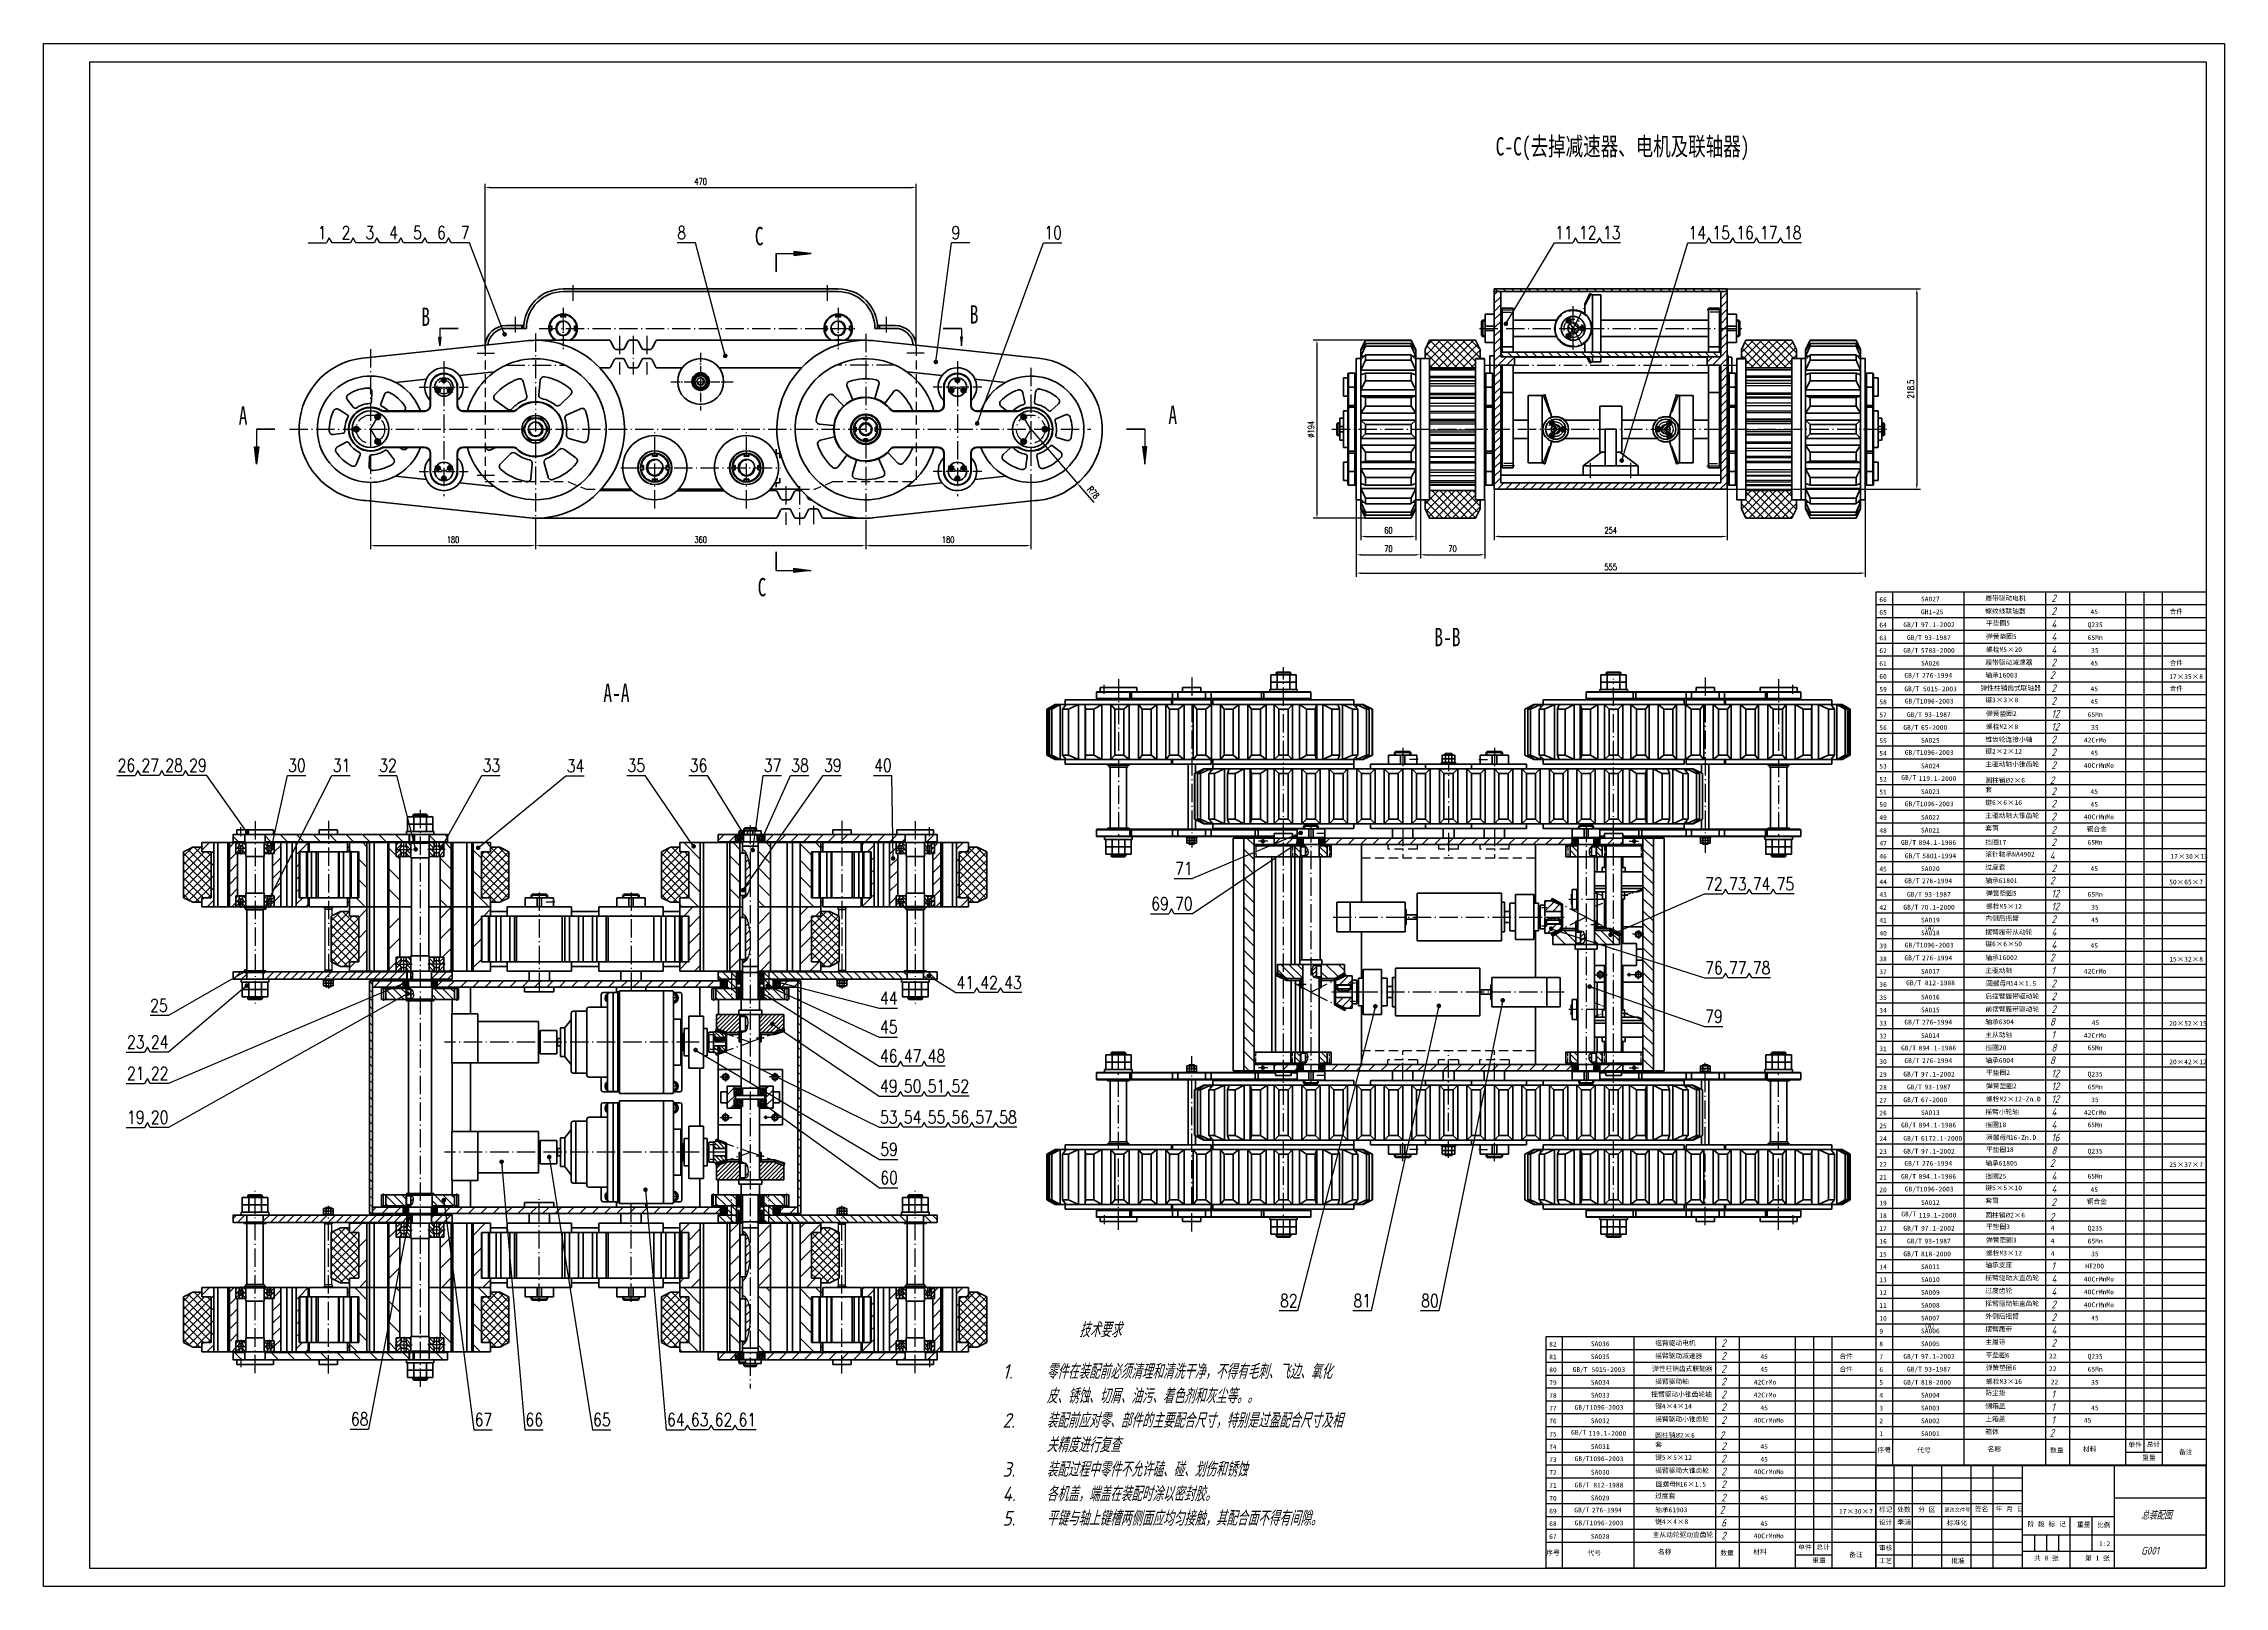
# Model space of a CAD drawing. Header units: millimetres. Extents: x -1896 to -707, y -189 to 652.
import ezdxf
from ezdxf.enums import TextEntityAlignment as Align

# ---------------------------------------------------------------- set-up
doc = ezdxf.new("R2010")
doc.units = ezdxf.units.MM
doc.header["$LTSCALE"] = 10
doc.linetypes.add('CENTER', pattern=[1.45, 1, -0.2, 0.05, -0.2])
doc.linetypes.add('DASHED', pattern=[0.75, 0.5, -0.25])
doc.layers.add('1轮廓实线层', color=7, linetype='Continuous', lineweight=50)
for name, color, linetype in [('2细线层', 4, 'Continuous'), ('3中心线层', 1, 'CENTER'), ('4虚线层', 6, 'DASHED'), ('5剖面线层', 2, 'Continuous'), ('6文字层', 7, 'Continuous'), ('7标注层', 4, 'Continuous')]:
    doc.layers.add(name, color=color, linetype=linetype)
doc.styles.add('5', font='gbeitc.shx', dxfattribs={"height": 5, "bigfont": 'gbcbig.shx'})
doc.styles.add('8', font='gbeitc.shx', dxfattribs={"height": 8, "bigfont": 'gbcbig.shx'})
doc.styles.add('PC_TEXTSTYLE', font='romans.shx', dxfattribs={"width": 0.8, "bigfont": 'hzfs.shx'})
doc.styles.add('SLDTEXTSTYLE3', font='TXT', dxfattribs={"width": 0.7})
doc.styles.add('TH_GBDIM', font='romans.shx', dxfattribs={"width": 0.65, "bigfont": 'gbcbig.shx'})
doc.dimstyles.new('TH_GBDIM', dxfattribs={"dimtxt": 3.5, "dimasz": 2.5, "dimexe": 2, "dimexo": 0, "dimgap": 1.5, "dimtad": 1, "dimdsep": 46, "dimtxsty": 'TH_GBDIM', "dimcen": 2.5, "dimclrd": 130, "dimclre": 130, "dimclrt": 3, "dimazin": 2, "dimtfac": 0.714286, "dimtmove": 0, "dimatfit": 3, "dimfxl": 1, "dimtolj": 1, "dimtzin": 0, "dimlwd": -1, "dimlwe": -1, "dimarcsym": 0})
doc.dimstyles.new('副本 TH_GBDIM', dxfattribs={"dimtxt": 3.5, "dimasz": 2.5, "dimexe": 2, "dimexo": 0, "dimgap": 1.5, "dimtad": 1, "dimlfac": 2, "dimdsep": 46, "dimtxsty": 'TH_GBDIM', "dimcen": 2.5, "dimclrd": 130, "dimclre": 130, "dimclrt": 3, "dimazin": 2, "dimtfac": 0.714286, "dimtmove": 0, "dimatfit": 3, "dimfxl": 1, "dimtolj": 1, "dimtzin": 0, "dimlwd": -1, "dimlwe": -1, "dimarcsym": 0})
pattern_1 = [(135, (-1751.829, 277.0675), (-2.245064, -2.245064), [])]
pattern_2 = [(45, (-1751.8289, 277.0675), (-0.3367596, 0.3367596), [])]
pattern_3 = [(45, (-1751.829, 277.0675), (-2.245064, 2.245064), []), (135, (-1751.829, 277.0675), (-2.245064, -2.245064), [])]
pattern_4 = [(45, (-1751.829, 277.0675), (-2.245064, 2.245064), [])]
pattern_5 = [(45, (-1751.8289, 277.0675), (-1.122532, 1.122532), [])]
pattern_6 = [(135, (-1751.8289, 277.0675), (-1.122532, -1.122532), [])]
pattern_7 = [(135, (-1751.8289, 277.0675), (-0.3367596, -0.3367596), [])]
pattern_8 = [(45, (-1751.8289, 731.2405), (-1.122532, 1.122532), [])]
pattern_9 = [(135, (-1751.8289, 277.0675), (-0.561266, -0.561266), [])]
pattern_10 = [(45, (-1751.8289, 277.0675), (-0.561266, 0.561266), [])]
pattern_11 = [(135, (-1751.829, 277.0675), (-4.49013, -4.49013), [])]
pattern_12 = [(45, (-1751.829, 277.0675), (-4.49013, 4.49013), [])]
pattern_13 = [(135, (-1751.829, 277.0675), (-2.020558, -2.020558), [])]
pattern_14 = [(45, (-1751.829, 277.0675), (-3.367596, 3.367596), [])]
pattern_15 = [(45, (-1751.8289, 693.9496), (-1.122532, 1.122532), [])]
pattern_16 = [(135, (-1751.8289, 693.9496), (-1.122532, -1.122532), [])]
pattern_17 = [(45, (-2494.38, -1065.853), (-5.61266, 5.61266), [])]
pattern_18 = [(135, (-2494.38, -1065.853), (-5.61266, -5.61266), [])]
pattern_19 = [(135, (-1751.829, 277.0675), (-4.49013, -4.49013), [])]
pattern_20 = [(135, (-1751.8289, 277.0675), (-1.122532, -1.122532), [])]
pattern_21 = [(45, (-1751.829, 242.0675), (-2.245064, 2.245064), []), (135, (-1751.829, 242.0675), (-2.245064, -2.245064), [])]
pattern_22 = [(135, (-1751.8289, 248.0675), (-1.122532, -1.122532), [])]
pattern_23 = [(45, (-1751.8289, 248.0675), (-1.122532, 1.122532), [])]
pattern_24 = [(45, (-1751.8289, 214.5675), (-1.122532, 1.122532), [])]
pattern_25 = [(135, (-1751.8289, 214.5675), (-1.122532, -1.122532), [])]
pattern_26 = [(45, (-1661.8289, 313.1175), (-0.3367596, 0.3367596), [])]
pattern_27 = [(45, (-1751.829, 242.0675), (-2.245064, 2.245064), [])]
pattern_28 = [(45, (-1482.5789, 242.6175), (-0.3367596, 0.3367596), [])]
pattern_29 = [(135, (-1571.829, 277.0675), (-2.245064, -2.245064), [])]
pattern_30 = [(45, (-1750.5789, 806.2405), (-1.122532, 1.122532), [])]
pattern_31 = [(45, (-1692.1446, 264.86), (-2.245064, 2.245064), []), (135, (-1692.1446, 264.86), (-2.245064, -2.245064), [])]
pattern_32 = [(45, (-1692.1446, 264.86), (-0.6735192, 0.6735192), [])]
pattern_33 = [(135, (-1281.11, 361.7817), (-0.8980256, -0.8980256), [])]
pattern_34 = [(135, (-1281.10996, 361.7817), (-0.3367596, -0.3367596), [])]
pattern_35 = [(45, (-1281.11, 361.7817), (-0.561266, 0.561266), [])]
pattern_36 = [(135, (-1281.11, 361.7817), (-0.561266, -0.561266), [])]
pattern_37 = [(45, (-1281.11, 361.7817), (-3.367596, 3.367596), [])]
pattern_38 = [(135, (-1281.11, 361.7817), (-1.683798, -1.683798), [])]
pattern_39 = [(135, (-1281.11, 361.7817), (-2.245064, -2.245064), [])]
pattern_40 = [(135, (-1281.11, 361.7817), (-3.367596, -3.367596), [])]
pattern_41 = [(45, (-1281.11, 361.7817), (-2.245064, 2.245064), [])]
pattern_42 = [(45, (-1281.10996, 367.2817), (-0.2245064, 0.2245064), [])]
pattern_43 = [(45, (-1264.11, 354.838), (-1.122532, 1.122532), [])]
pattern_44 = [(45, (-1281.11, 362.7882), (-0.561266, 0.561266), [])]
pattern_45 = [(45, (-1281.11, 361.7817), (-1.122532, 1.122532), [])]

# ---------------------------------------------------------------- blocks, each defined once
blk = doc.blocks.new('标题栏')
at = {"layer": '1轮廓实线层'}
for p in [(-180, 0), (0, 56)]:
    blk.add_line(p, (-180, 56), dxfattribs=at)
at = {"layer": '2细线层'}
for p, q in [((-100, 49), (-180, 49)), ((-170, 0), (-170, 56)), ((-160, 0), (-160, 56)), ((-144, 0), (-144, 56)), ((-128, 0), (-128, 56)), ((-116, 0), (-116, 56)), ((-100, 0), (-100, 56)), ((-50, 0), (-50, 56)), ((0, 0), (0, 56)), ((-100, 42), (-180, 42)), ((0, 38), (-50, 38)), ((-100, 35), (-180, 35)), ((-100, 28), (-180, 28)), ((-50, 28), (-100, 28)), ((-74, 0), (-74, 28)), ((-62, 9), (-62, 28)), ((-100, 21), (-180, 21)), ((-100, 14), (-180, 14)), ((0, 18), (-100, 18)), ((-93.5, 18), (-93.5, 9)), ((-87, 18), (-87, 9)), ((-80.5, 18), (-80.5, 9)), ((-100, 7), (-180, 7)), ((0, 0), (-180, 0)), ((-50, 9), (-100, 9))]:
    blk.add_line(p, q, dxfattribs=at)
blk = doc.blocks.new('明细1')
at = {"layer": '6文字层'}
for p, q in [((180, 14), (0, 14)), ((0, 14), (0, 0)), ((9, 14), (9, 0)), ((48, 14), (48, 0)), ((92.5, 14), (92.5, 0)), ((105.5, 14), (105.5, 0)), ((136, 14), (136, 0)), ((146, 14), (146, 7)), ((156, 14), (156, 0)), ((180, 14), (180, 0)), ((180, 0), (0, 0)), ((156, 7), (136, 7))]:
    blk.add_line(p, q, dxfattribs=at)
blk = doc.blocks.new('明细2')
at = {"layer": '6文字层'}
for p, q in [((180, 7), (0, 7)), ((0, 7), (0, 0)), ((9, 7), (9, 0)), ((48, 7), (48, 0)), ((92.5, 7), (92.5, 0)), ((105.5, 7), (105.5, 0)), ((136, 7), (136, 0)), ((146, 7), (146, 0)), ((156, 7), (156, 0)), ((180, 7), (180, 0))]:
    blk.add_line(p, q, dxfattribs=at)
blk = doc.blocks.new('件号-右')
at = {"layer": '6文字层'}
blk.add_line((0, 0), (-10, 0), dxfattribs=at)
at = {"layer": '6文字层', "style": 'PC_TEXTSTYLE', "width": 0.8}
blk.add_attdef('X', text='', height=7, dxfattribs=at).set_placement((-5.5, 2), align=Align.CENTER)
blk = doc.blocks.new('件号-连右')
at = {"layer": '6文字层'}
for p, q in [((-13, 0), (-3, 0)), ((-3, 0), (-1.5, 2.6)), ((-1.5, 2.6), (0, 0))]:
    blk.add_line(p, q, dxfattribs=at)
at = {"layer": '6文字层', "style": 'PC_TEXTSTYLE', "width": 0.8}
blk.add_attdef('X', text='', height=7, dxfattribs=at).set_placement((-8, 2), align=Align.RIGHT)
blk = doc.blocks.new('*D7')
at = {"layer": '7标注层', "color": 130, "ltscale": 0.3, "transparency": 16777216}
for p, q in [((-1628.1, 387.5), (-1628.1, 376.2)), ((-1448.1, 387.7), (-1448.1, 376.2)), ((-1625.6, 378.2), (-1450.6, 378.2))]:
    blk.add_line(p, q, dxfattribs=at)
for points in [[(-1625.6, 378.6), (-1625.6, 377.8), (-1628.1, 378.2)], [(-1450.6, 378.6), (-1450.6, 377.8), (-1448.1, 378.2)]]:
    blk.add_solid(points, dxfattribs=at)
at = {"layer": 'Defpoints', "color": 0, "ltscale": 0.3, "transparency": 16777216}
for p in [(-1628.1, 387.5), (-1448.1, 387.7), (-1448.1, 378.2)]:
    blk.add_point(p, dxfattribs=at)
at = {"layer": '7标注层', "color": 3, "ltscale": 0.3, "transparency": 16777216, "insert": (-1538.1, 381.4), "char_height": 3.5, "attachment_point": 5, "style": 'TH_GBDIM'}
blk.add_mtext('\\A1;360', dxfattribs=at)
blk = doc.blocks.new('*D8')
at = {"layer": '7标注层', "color": 130, "ltscale": 0.3, "transparency": 16777216}
for p, q in [((-1655.6, 485.7), (-1655.6, 575.4)), ((-1653.1, 573.4), (-1423.1, 573.4)), ((-1420.6, 486.6), (-1420.6, 575.4))]:
    blk.add_line(p, q, dxfattribs=at)
for points in [[(-1653.1, 573.9), (-1653.1, 573), (-1655.6, 573.4)], [(-1423.1, 573.9), (-1423.1, 573), (-1420.6, 573.4)]]:
    blk.add_solid(points, dxfattribs=at)
at = {"layer": 'Defpoints', "color": 0, "ltscale": 0.3, "transparency": 16777216}
for p in [(-1420.6, 573.4), (-1655.6, 485.7), (-1420.6, 486.6)]:
    blk.add_point(p, dxfattribs=at)
at = {"layer": '7标注层', "color": 3, "ltscale": 0.3, "transparency": 16777216, "insert": (-1538.1, 576.7), "char_height": 3.5, "attachment_point": 5, "style": 'TH_GBDIM'}
blk.add_mtext('\\A1;470', dxfattribs=at)
blk = doc.blocks.new('*D9')
at = {"layer": '7标注层', "color": 130, "ltscale": 0.3, "transparency": 16777216}
for p, q in [((-978.4, 518.1), (-873, 518.1)), ((-875, 515.6), (-875, 411.4)), ((-978.4, 408.9), (-873, 408.9))]:
    blk.add_line(p, q, dxfattribs=at)
for points in [[(-875.5, 515.6), (-874.6, 515.6), (-875, 518.1)], [(-875.5, 411.4), (-874.6, 411.4), (-875, 408.9)]]:
    blk.add_solid(points, dxfattribs=at)
at = {"layer": 'Defpoints', "color": 0, "ltscale": 0.3, "transparency": 16777216}
for p in [(-978.4, 518.1), (-978.4, 408.9), (-875, 408.9)]:
    blk.add_point(p, dxfattribs=at)
at = {"layer": '7标注层', "color": 3, "ltscale": 0.3, "transparency": 16777216, "insert": (-878.3, 463.5), "char_height": 3.5, "attachment_point": 5, "rotation": 90, "style": 'TH_GBDIM'}
blk.add_mtext('\\A1;218.5', dxfattribs=at)
blk = doc.blocks.new('*D10')
at = {"layer": '7标注层', "color": 130, "ltscale": 0.3, "transparency": 16777216}
for p, q in [((-1718.1, 408.2), (-1718.1, 376.2)), ((-1628.1, 393.2), (-1628.1, 376.2)), ((-1715.6, 378.2), (-1630.6, 378.2))]:
    blk.add_line(p, q, dxfattribs=at)
for points in [[(-1715.6, 378.6), (-1715.6, 377.8), (-1718.1, 378.2)], [(-1630.6, 378.6), (-1630.6, 377.8), (-1628.1, 378.2)]]:
    blk.add_solid(points, dxfattribs=at)
at = {"layer": 'Defpoints', "color": 0, "ltscale": 0.3, "transparency": 16777216}
for p in [(-1718.1, 408.2), (-1628.1, 393.2), (-1628.1, 378.2)]:
    blk.add_point(p, dxfattribs=at)
at = {"layer": '7标注层', "color": 3, "ltscale": 0.3, "transparency": 16777216, "insert": (-1673.1, 381.4), "char_height": 3.5, "attachment_point": 5, "style": 'TH_GBDIM'}
blk.add_mtext('\\A1;180', dxfattribs=at)
blk = doc.blocks.new('*D11')
at = {"layer": '7标注层', "color": 130, "ltscale": 0.3, "transparency": 16777216}
for p, q in [((-1358.1, 407.2), (-1358.1, 376.2)), ((-1448.1, 387.7), (-1448.1, 376.2)), ((-1445.6, 378.2), (-1360.6, 378.2))]:
    blk.add_line(p, q, dxfattribs=at)
for points in [[(-1445.6, 378.6), (-1445.6, 377.8), (-1448.1, 378.2)], [(-1360.6, 378.6), (-1360.6, 377.8), (-1358.1, 378.2)]]:
    blk.add_solid(points, dxfattribs=at)
at = {"layer": 'Defpoints', "color": 0, "ltscale": 0.3, "transparency": 16777216}
for p in [(-1358.1, 407.2), (-1448.1, 387.7), (-1358.1, 378.2)]:
    blk.add_point(p, dxfattribs=at)
at = {"layer": '7标注层', "color": 3, "ltscale": 0.3, "transparency": 16777216, "insert": (-1403.1, 381.4), "char_height": 3.5, "attachment_point": 5, "style": 'TH_GBDIM'}
blk.add_mtext('\\A1;180', dxfattribs=at)
blk = doc.blocks.new('*D12')
at = {"layer": '7标注层', "color": 130, "ltscale": 0.3, "transparency": 16777216}
for p, q in [((-903.1, 404.9), (-903.1, 361.2)), ((-1180.6, 403.2), (-1180.6, 361.2)), ((-1178.1, 363.2), (-905.6, 363.2))]:
    blk.add_line(p, q, dxfattribs=at)
for points in [[(-1178.1, 363.6), (-1178.1, 362.8), (-1180.6, 363.2)], [(-905.6, 363.6), (-905.6, 362.8), (-903.1, 363.2)]]:
    blk.add_solid(points, dxfattribs=at)
at = {"layer": 'Defpoints', "color": 0, "ltscale": 0.3, "transparency": 16777216}
for p in [(-903.1, 404.9), (-1180.6, 403.2), (-903.1, 363.2)]:
    blk.add_point(p, dxfattribs=at)
at = {"layer": '7标注层', "color": 3, "ltscale": 0.3, "transparency": 16777216, "insert": (-1041.9, 366.5), "char_height": 3.5, "attachment_point": 5, "style": 'TH_GBDIM'}
blk.add_mtext('\\A1;555', dxfattribs=at)
blk = doc.blocks.new('*D13')
at = {"layer": '7标注层', "color": 130, "ltscale": 0.3, "transparency": 16777216}
for p, q in [((-1178.1, 400.3), (-1178.1, 381.2)), ((-1148.1, 398.8), (-1148.1, 381.2)), ((-1175.6, 383.2), (-1150.6, 383.2))]:
    blk.add_line(p, q, dxfattribs=at)
for points in [[(-1175.6, 383.6), (-1175.6, 382.8), (-1178.1, 383.2)], [(-1150.6, 383.6), (-1150.6, 382.8), (-1148.1, 383.2)]]:
    blk.add_solid(points, dxfattribs=at)
at = {"layer": 'Defpoints', "color": 0, "ltscale": 0.3, "transparency": 16777216}
for p in [(-1178.1, 400.3), (-1148.1, 398.8), (-1148.1, 383.2)]:
    blk.add_point(p, dxfattribs=at)
at = {"layer": '7标注层', "color": 3, "ltscale": 0.3, "transparency": 16777216, "insert": (-1163.1, 386.5), "char_height": 3.5, "attachment_point": 5, "style": 'TH_GBDIM'}
blk.add_mtext('\\A1;60', dxfattribs=at)
blk = doc.blocks.new('*D14')
at = {"layer": '7标注层', "color": 130, "ltscale": 0.3, "transparency": 16777216}
for p, q in [((-1145.6, 405.6), (-1145.6, 371.2)), ((-1180.6, 389.7), (-1180.6, 371.2)), ((-1178.1, 373.2), (-1148.1, 373.2))]:
    blk.add_line(p, q, dxfattribs=at)
for points in [[(-1178.1, 373.6), (-1178.1, 372.8), (-1180.6, 373.2)], [(-1148.1, 373.6), (-1148.1, 372.8), (-1145.6, 373.2)]]:
    blk.add_solid(points, dxfattribs=at)
at = {"layer": 'Defpoints', "color": 0, "ltscale": 0.3, "transparency": 16777216}
for p in [(-1145.6, 405.6), (-1180.6, 389.7), (-1145.6, 373.2)]:
    blk.add_point(p, dxfattribs=at)
at = {"layer": '7标注层', "color": 3, "ltscale": 0.3, "transparency": 16777216, "insert": (-1163.1, 376.5), "char_height": 3.5, "attachment_point": 5, "style": 'TH_GBDIM'}
blk.add_mtext('\\A1;70', dxfattribs=at)
blk = doc.blocks.new('*D15')
at = {"layer": '7标注层', "color": 130, "ltscale": 0.3, "transparency": 16777216}
for p, q in [((-1110.6, 403.1), (-1110.6, 371.2)), ((-1145.6, 380.6), (-1145.6, 371.2)), ((-1143.1, 373.2), (-1113.1, 373.2))]:
    blk.add_line(p, q, dxfattribs=at)
for points in [[(-1143.1, 373.6), (-1143.1, 372.8), (-1145.6, 373.2)], [(-1113.1, 373.6), (-1113.1, 372.8), (-1110.6, 373.2)]]:
    blk.add_solid(points, dxfattribs=at)
at = {"layer": 'Defpoints', "color": 0, "ltscale": 0.3, "transparency": 16777216}
for p in [(-1110.6, 403.1), (-1145.6, 380.6), (-1110.6, 373.2)]:
    blk.add_point(p, dxfattribs=at)
at = {"layer": '7标注层', "color": 3, "ltscale": 0.3, "transparency": 16777216, "insert": (-1128.1, 376.5), "char_height": 3.5, "attachment_point": 5, "style": 'TH_GBDIM'}
blk.add_mtext('\\A1;70', dxfattribs=at)
blk = doc.blocks.new('*D16')
at = {"layer": '7标注层', "color": 130, "ltscale": 0.3, "transparency": 16777216}
for p, q in [((-1105.4, 408.9), (-1105.4, 381.2)), ((-978.4, 408.9), (-978.4, 381.2)), ((-1102.9, 383.2), (-980.9, 383.2))]:
    blk.add_line(p, q, dxfattribs=at)
for points in [[(-1102.9, 383.6), (-1102.9, 382.8), (-1105.4, 383.2)], [(-980.9, 383.6), (-980.9, 382.8), (-978.4, 383.2)]]:
    blk.add_solid(points, dxfattribs=at)
at = {"layer": 'Defpoints', "color": 0, "ltscale": 0.3, "transparency": 16777216}
for p in [(-1105.4, 408.9), (-978.4, 408.9), (-978.4, 383.2)]:
    blk.add_point(p, dxfattribs=at)
at = {"layer": '7标注层', "color": 3, "ltscale": 0.3, "transparency": 16777216, "insert": (-1041.9, 386.5), "char_height": 3.5, "attachment_point": 5, "style": 'TH_GBDIM'}
blk.add_mtext('\\A1;254', dxfattribs=at)
blk = doc.blocks.new('*D17')
at = {"layer": '7标注层', "color": 130, "ltscale": 0.3, "transparency": 16777216}
for p, q in [((-1175.6, 490.1), (-1204.1, 490.1)), ((-1202.1, 487.6), (-1202.1, 395.7)), ((-1175.6, 393.2), (-1204.1, 393.2))]:
    blk.add_line(p, q, dxfattribs=at)
for points in [[(-1202.5, 487.6), (-1201.6, 487.6), (-1202.1, 490.1)], [(-1202.5, 395.7), (-1201.6, 395.7), (-1202.1, 393.2)]]:
    blk.add_solid(points, dxfattribs=at)
at = {"layer": 'Defpoints', "color": 0, "ltscale": 0.3, "transparency": 16777216}
for p in [(-1175.6, 490.1), (-1202.1, 393.2), (-1175.6, 393.2)]:
    blk.add_point(p, dxfattribs=at)
at = {"layer": '7标注层', "color": 3, "ltscale": 0.3, "transparency": 16777216, "insert": (-1205.3, 441.6), "char_height": 3.5, "attachment_point": 5, "rotation": 90, "style": 'TH_GBDIM'}
blk.add_mtext('\\A1;%%C194', dxfattribs=at)
blk = doc.blocks.new('*D18')
at = {"layer": '7标注层', "color": 130, "ltscale": 0.3, "transparency": 16777216}
for p, q in [((-1358.1, 441.6), (-1332.6, 412.1)), ((-1323.5, 401.7), (-1331, 410.3))]:
    blk.add_line(p, q, dxfattribs=at)
blk.add_solid([(-1330.6, 410.5), (-1331.3, 410), (-1332.6, 412.1)], dxfattribs=at)
at = {"layer": 'Defpoints', "color": 0, "ltscale": 0.3, "transparency": 16777216}
for p in [(-1358.1, 441.6), (-1332.6, 412.1)]:
    blk.add_point(p, dxfattribs=at)
at = {"layer": '7标注层', "color": 3, "ltscale": 0.3, "transparency": 16777216, "insert": (-1324, 407.1), "char_height": 3.5, "attachment_point": 5, "rotation": 310.8337, "style": 'TH_GBDIM'}
blk.add_mtext('\\A1;R78', dxfattribs=at)

msp = doc.modelspace()

# ---------------------------------------------------------------- hatches: boundary and pattern name
at = {"layer": '1轮廓实线层'}
h = msp.add_hatch(dxfattribs=at)
h.set_pattern_fill('ANSI31', color=256, scale=2.5, angle=90, style=0)
h.set_pattern_definition(pattern_18)
edge = h.paths.add_edge_path(flags=0)
edge.add_line((-1792.8015, 216.7727), (-1786.8015, 216.7727))
edge.add_arc((-1786.8015, 217.0227), 0.25, 270, 360)
edge.add_line((-1786.5515, 217.0227), (-1786.5515, 220.5227))
edge.add_arc((-1786.8015, 220.5227), 0.25, 0, 90)
edge.add_line((-1786.8015, 220.7727), (-1792.8015, 220.7727))
edge.add_arc((-1792.8015, 220.5227), 0.25, 90, 180)
edge.add_line((-1793.0515, 220.5227), (-1793.0515, 217.0227))
edge.add_arc((-1792.8015, 217.0227), 0.25, 180, 270)
h = msp.add_hatch(dxfattribs=at)
h.set_pattern_fill('ANSI31', color=256, scale=2.5, angle=90, style=0)
h.set_pattern_definition(pattern_18)
edge = h.paths.add_edge_path(flags=0)
edge.add_line((-1792.8015, -61.7273), (-1786.8015, -61.7273))
edge.add_arc((-1786.8015, -61.9773), 0.25, 0, 90, ccw=False)
edge.add_line((-1786.5515, -61.9773), (-1786.5515, -65.4773))
edge.add_arc((-1786.8015, -65.4773), 0.25, 270, 360, ccw=False)
edge.add_line((-1786.8015, -65.7273), (-1792.8015, -65.7273))
edge.add_arc((-1792.8015, -65.4773), 0.25, 180, 270, ccw=False)
edge.add_line((-1793.0515, -65.4773), (-1793.0515, -61.9773))
edge.add_arc((-1792.8015, -61.9773), 0.25, 90, 180, ccw=False)
at = {"layer": '5剖面线层'}
h = msp.add_hatch(dxfattribs=at)
h.set_pattern_fill('ANSI31', color=256, angle=90)
h.set_pattern_definition([(135, (-1588.047, 264.86), (-2.245064, -2.245064), [])])
h.paths.add_polyline_path([(-978.3988, 518.139), (-1105.3988, 518.139), (-1105.3988, 516.639), (-978.3988, 516.639)])
h = msp.add_hatch(dxfattribs=at)
h.set_pattern_fill('ANSI31', color=256)
h.set_pattern_definition([(45, (-1692.1446, 264.86), (-2.245064, 2.245064), [])])
h.paths.add_polyline_path([(-1101.8988, 496.639), (-1105.3988, 496.639), (-1105.3988, 496.389), (-1105.3988, 486.639), (-1105.3988, 476.639), (-1094.3988, 476.639), (-1094.3988, 481.143), (-1101.8988, 481.143), (-1101.8988, 486.639)])
h.paths.add_polyline_path([(-1101.8988, 516.639), (-1105.3988, 516.639), (-1105.3988, 496.639), (-1101.8988, 496.639)])
h.paths.add_polyline_path([(-1101.8988, 476.639), (-1105.3988, 476.639), (-1105.3988, 462.639), (-1105.3988, 441.639), (-1101.8988, 441.639)])
h.paths.add_polyline_path([(-1101.8988, 436.639), (-1101.8988, 441.639), (-1105.3988, 441.639), (-1105.3988, 436.639), (-1105.3988, 416.639), (-1105.3988, 408.889), (-978.3988, 408.889), (-978.3988, 416.639), (-978.3988, 436.639), (-978.3988, 441.639), (-981.8988, 441.639), (-981.8988, 436.639), (-981.8988, 412.389), (-1101.8988, 412.389)])
h.paths.add_polyline_path([(-978.3988, 462.639), (-978.3988, 476.639), (-981.8988, 476.639), (-981.8988, 441.639), (-978.3988, 441.639)])
h.paths.add_polyline_path([(-978.3988, 486.639), (-978.3988, 496.639), (-981.8988, 496.639), (-981.8988, 496.389), (-981.8988, 486.639), (-981.8988, 481.143), (-989.3988, 481.143), (-989.3988, 476.639), (-981.8988, 476.639), (-978.3988, 476.639)])
h.paths.add_polyline_path([(-978.3988, 516.639), (-981.8988, 516.639), (-981.8988, 496.639), (-978.3988, 496.639)])
at = {"layer": '5剖面线层', "ltscale": 0.3}
h = msp.add_hatch(dxfattribs=at)
h.set_pattern_fill('ANSI31', color=256, scale=0.5, angle=90)
h.set_pattern_definition([(135, (-1692.1446, 264.86), (-1.122532, -1.122532), [])])
h.paths.add_polyline_path([(-1065.3455, 496.639, 1), (-1059.3455, 496.639, 1)])
at = {"layer": '5剖面线层'}
h = msp.add_hatch(dxfattribs=at)
h.set_pattern_fill('ANSI37', color=256)
h.set_pattern_definition(pattern_31)
h.paths.add_polyline_path([(-1115.629, 475.1082), (-1115.6276, 480.139), (-1113.1276, 480.139), (-1113.1276, 485.1082), (-1115.6276, 490.1082), (-1140.6276, 490.1082), (-1143.1276, 485.1082), (-1143.1276, 480.1082), (-1140.6276, 480.1082), (-1140.6276, 475.1082)])
h.paths.add_polyline_path([(-1140.6276, 408.1697), (-1140.6276, 403.1765), (-1143.1276, 403.1765), (-1143.1276, 398.1697), (-1140.6276, 393.1697), (-1115.6276, 393.1697), (-1113.1276, 398.1697), (-1113.1276, 403.139), (-1115.6488, 403.139), (-1115.6474, 408.1697)])
h = msp.add_hatch(dxfattribs=at)
h.set_pattern_fill('ANSI37', color=256)
h.set_pattern_definition(pattern_31)
h.paths.add_polyline_path([(-970.6699, 485.1082), (-968.1699, 490.1082), (-943.1699, 490.1082), (-940.6699, 485.1082), (-940.6699, 480.1082), (-943.1699, 480.1082), (-943.1699, 475.1082), (-968.1685, 475.1082), (-968.1699, 480.139), (-970.6699, 480.139)])
h.paths.add_polyline_path([(-968.1501, 408.1697), (-943.1699, 408.1697), (-943.1699, 403.1765), (-940.6699, 403.1765), (-940.6699, 398.1697), (-943.1699, 393.1697), (-968.1699, 393.1697), (-970.6699, 398.1697), (-970.6699, 403.139), (-968.1488, 403.139)])
h = msp.add_hatch(dxfattribs=at)
h.set_pattern_fill('ANSI31', color=256, angle=90)
h.set_pattern_definition([(135, (-1692.1446, 264.86), (-2.245064, -2.245064), [])])
h.paths.add_polyline_path([(-989.3988, 481.143), (-981.8988, 481.143), (-981.8988, 483.643), (-1101.8988, 483.643), (-1101.8988, 481.143)])
h = msp.add_hatch(dxfattribs=at)
h.set_pattern_fill('ANSI31', color=256, scale=0.3)
h.set_pattern_definition(pattern_32)
h.paths.add_polyline_path([(-1073.152, 443.8021, 0.267546459), (-1074.3988, 441.639), (-1071.9103, 441.639)])
h.paths.add_polyline_path([(-1072.7618, 443.9853, 0.043183799), (-1073.152, 443.8021), (-1071.9103, 441.639)])
h.paths.add_polyline_path([(-1072.7618, 443.9853), (-1071.9103, 441.639), (-1069.3988, 441.639, 0.521650464)])
h.paths.add_polyline_path([(-1071.9103, 441.639), (-1074.3988, 441.639, 0.267546459), (-1073.152, 439.4758)])
h.paths.add_polyline_path([(-1071.9103, 441.639), (-1073.152, 439.4758, 0.043183799), (-1072.7618, 439.2927)])
h.paths.add_polyline_path([(-1069.3988, 441.639), (-1071.9103, 441.639), (-1072.7618, 439.2927, 0.521650464)])
h = msp.add_hatch(dxfattribs=at)
h.set_pattern_fill('ANSI31', color=256, scale=0.3)
h.set_pattern_definition(pattern_32)
h.paths.add_polyline_path([(-1010.6455, 443.8021, -0.267546459), (-1009.3988, 441.639), (-1011.8872, 441.639)])
h.paths.add_polyline_path([(-1011.0357, 443.9853, -0.043183799), (-1010.6455, 443.8021), (-1011.8872, 441.639)])
h.paths.add_polyline_path([(-1011.0357, 443.9853), (-1011.8872, 441.639), (-1014.3988, 441.639, -0.521650464)])
h.paths.add_polyline_path([(-1011.8872, 441.639), (-1009.3988, 441.639, -0.267546459), (-1010.6455, 439.4758)])
h.paths.add_polyline_path([(-1011.8872, 441.639), (-1010.6455, 439.4758, -0.043183799), (-1011.0357, 439.2927)])
h.paths.add_polyline_path([(-1014.3988, 441.639), (-1011.8872, 441.639), (-1011.0357, 439.2927, -0.521650464)])
h = msp.add_hatch(dxfattribs=at)
h.set_pattern_fill('ANSI31', color=256, scale=1.5, style=0)
h.set_pattern_definition(pattern_14)
h.paths.add_polyline_path([(-1805.029, 211.2727), (-1805.029, 186.2727), (-1810.029, 186.2727), (-1810.029, 181.2727), (-1803.5515, 181.2727), (-1803.5515, 216.2727), (-1810.029, 216.2727), (-1810.029, 211.2727)], flags=0)
h = msp.add_hatch(dxfattribs=at)
h.set_pattern_fill('ANSI31', color=256, scale=1.5, style=0)
h.set_pattern_definition(pattern_14)
h.paths.add_polyline_path([(-1790.5515, 210.2727), (-1791.5515, 210.2727), (-1791.5515, 216.2727), (-1795.0515, 216.2727), (-1795.0515, 181.2727), (-1791.5515, 181.2727), (-1791.5515, 187.2727), (-1790.5515, 187.2727)], flags=0)
h = msp.add_hatch(dxfattribs=at)
h.set_pattern_fill('ANSI31', color=256, scale=0.5, style=0)
h.set_pattern_definition(pattern_5)
edge = h.paths.add_edge_path(flags=0)
edge.add_line((-1789.7182, 212.2546), (-1789.7182, 210.2727))
edge.add_line((-1789.7182, 210.2727), (-1791.2515, 210.2727))
edge.add_arc((-1791.2515, 210.5727), 0.3, 180, 270, ccw=False)
edge.add_line((-1791.5515, 210.5727), (-1791.5515, 215.9727))
edge.add_arc((-1791.2515, 215.9727), 0.3, 450, 540, ccw=False)
edge.add_line((-1791.2515, 216.2727), (-1789.7182, 216.2727))
edge.add_line((-1789.7182, 216.2727), (-1789.7182, 214.2908))
edge.add_arc((-1788.8015, 213.2727), 1.37, 491.9976216, 588.0023784)
h = msp.add_hatch(dxfattribs=at)
h.set_pattern_fill('ANSI31', color=256, scale=0.5, angle=90, style=0)
h.set_pattern_definition(pattern_20)
edge = h.paths.add_edge_path(flags=0)
edge.add_line((-1787.8848, 212.2546), (-1787.8848, 210.2727))
edge.add_line((-1787.8848, 210.2727), (-1786.3515, 210.2727))
edge.add_arc((-1786.3515, 210.5727), 0.3, 270, 360)
edge.add_line((-1786.0515, 210.5727), (-1786.0515, 215.9727))
edge.add_arc((-1786.3515, 215.9727), 0.3, 0, 90)
edge.add_line((-1786.3515, 216.2727), (-1787.8848, 216.2727))
edge.add_line((-1787.8848, 216.2727), (-1787.8848, 214.2908))
edge.add_arc((-1788.8015, 213.2727), 1.37, -48.0023784, 48.0023784, ccw=False)
h = msp.add_hatch(dxfattribs=at)
h.set_pattern_fill('ANSI31', color=256, scale=0.5, angle=90, style=0)
h.set_pattern_definition(pattern_20)
edge = h.paths.add_edge_path(flags=0)
edge.add_line((-1774.2182, 212.2546), (-1774.2182, 210.2727))
edge.add_line((-1774.2182, 210.2727), (-1775.7515, 210.2727))
edge.add_arc((-1775.7515, 210.5727), 0.3, 180, 270, ccw=False)
edge.add_line((-1776.0515, 210.5727), (-1776.0515, 215.9727))
edge.add_arc((-1775.7515, 215.9727), 0.3, 450, 540, ccw=False)
edge.add_line((-1775.7515, 216.2727), (-1774.2182, 216.2727))
edge.add_line((-1774.2182, 216.2727), (-1774.2182, 214.2908))
edge.add_arc((-1773.3015, 213.2727), 1.37, 491.9976216, 588.0023784)
h = msp.add_hatch(dxfattribs=at)
h.set_pattern_fill('ANSI31', color=256, scale=2, angle=90, style=0)
h.set_pattern_definition(pattern_19)
edge = h.paths.add_edge_path(flags=0)
edge.add_line((-1775.5515, 220.5227), (-1775.5515, 217.0227))
edge.add_arc((-1775.3015, 217.0227), 0.25, 180, 270)
edge.add_line((-1775.3015, 216.7727), (-1696.3015, 216.7727))
edge.add_arc((-1696.3015, 217.0227), 0.25, 270, 360)
edge.add_line((-1696.0515, 217.0227), (-1696.0515, 220.5227))
edge.add_arc((-1696.3015, 220.5227), 0.25, 0, 90)
edge.add_line((-1696.3015, 220.7727), (-1775.3015, 220.7727))
edge.add_arc((-1775.3015, 220.5227), 0.25, 90, 180)
h = msp.add_hatch(dxfattribs=at)
h.set_pattern_fill('ANSI31', color=256, scale=0.5, style=0)
h.set_pattern_definition(pattern_5)
edge = h.paths.add_edge_path(flags=0)
edge.add_line((-1772.3848, 212.2546), (-1772.3848, 210.2727))
edge.add_line((-1772.3848, 210.2727), (-1770.8515, 210.2727))
edge.add_arc((-1770.8515, 210.5727), 0.3, 270, 360)
edge.add_line((-1770.5515, 210.5727), (-1770.5515, 215.9727))
edge.add_arc((-1770.8515, 215.9727), 0.3, 0, 90)
edge.add_line((-1770.8515, 216.2727), (-1772.3848, 216.2727))
edge.add_line((-1772.3848, 216.2727), (-1772.3848, 214.2908))
edge.add_arc((-1773.3015, 213.2727), 1.37, -48.0023784, 48.0023784, ccw=False)
h = msp.add_hatch(dxfattribs=at)
h.set_pattern_fill('ANSI31', color=256, scale=1.5, style=0)
h.set_pattern_definition(pattern_14)
h.paths.add_polyline_path([(-1767.0515, 216.2727), (-1770.5515, 216.2727), (-1770.5515, 210.2727), (-1771.5515, 210.2727), (-1771.5515, 187.2727), (-1770.5515, 187.2727), (-1770.5515, 181.2727), (-1767.0515, 181.2727)], flags=0)
h = msp.add_hatch(dxfattribs=at)
h.set_pattern_fill('ANSI31', color=256, scale=1.5, style=0)
h.set_pattern_definition(pattern_14)
h.paths.add_polyline_path([(-1757.074, 186.2727), (-1757.074, 211.2727), (-1752.074, 211.2727), (-1752.074, 216.2727), (-1758.5515, 216.2727), (-1758.5515, 181.2727), (-1752.074, 181.2727), (-1752.074, 186.2727)], flags=0)
h = msp.add_hatch(dxfattribs=at)
h.set_pattern_fill('ANSI31', color=256, scale=2.5, angle=90, style=0)
h.set_pattern_definition(pattern_18)
h.paths.add_polyline_path([(-1724.514, 211.2727), (-1724.514, 186.2727), (-1729.514, 186.2727), (-1729.514, 181.2727), (-1720.0515, 181.2727), (-1720.0515, 216.2727), (-1729.514, 216.2727), (-1729.514, 211.2727)], flags=0)
h = msp.add_hatch(dxfattribs=at)
h.set_pattern_fill('ANSI31', color=256, scale=2.5, angle=90, style=0)
h.set_pattern_definition(pattern_18)
h.paths.add_polyline_path([(-1702.0515, 208.7727), (-1704.0515, 208.7727), (-1704.0515, 216.2727), (-1708.0515, 216.2727), (-1708.0515, 181.2727), (-1702.0515, 181.2727), (-1702.0554, 188.7727), (-1702.0515, 188.7727)])
h = msp.add_hatch(dxfattribs=at)
h.set_pattern_fill('ANSI31', color=256, scale=0.5)
h.set_pattern_definition(pattern_5)
h.paths.add_polyline_path([(-1702.0465, 212.5227, -0.212835302), (-1701.3848, 214.0067), (-1701.3848, 216.2727), (-1703.5015, 216.2727, 0.414213562), (-1704.0515, 215.7227), (-1704.0515, 209.3227, 0.414213562), (-1703.5015, 208.7727), (-1702.0515, 208.7727), (-1701.3848, 208.7727), (-1701.3848, 211.0387, -0.212835302)])
h = msp.add_hatch(dxfattribs=at)
h.set_pattern_fill('ANSI31', color=256, scale=0.5, angle=90)
h.set_pattern_definition(pattern_6)
h.paths.add_polyline_path([(-1696.0515, 215.7227, 0.414213562), (-1696.6015, 216.2727), (-1698.7182, 216.2727), (-1698.7182, 214.0067, -0.212835302), (-1698.0565, 212.5227, -0.212835302), (-1698.7182, 211.0387), (-1698.7182, 208.7727), (-1696.6015, 208.7727, 0.414213562), (-1696.0515, 209.3227)])
h = msp.add_hatch(dxfattribs=at)
h.set_pattern_fill('ANSI31', color=256, scale=0.15)
h.set_pattern_definition(pattern_26)
h.paths.add_polyline_path([(-1697.0165, 216.2727), (-1695.8015, 216.2727), (-1695.8015, 216.7727), (-1697.0165, 216.7727)])
h = msp.add_hatch(dxfattribs=at)
h.set_pattern_fill('ANSI31', color=256, scale=0.5)
h.set_pattern_definition(pattern_30)
h.paths.add_polyline_path([(-1694.8015, 216.7727), (-1694.3099, 216.7727), (-1694.2926, 216.7904), (-1694.2749, 216.8089), (-1694.258, 216.8272), (-1694.2419, 216.8451), (-1694.2266, 216.8628), (-1694.2119, 216.8803), (-1694.198, 216.8975), (-1694.1848, 216.9145), (-1694.1722, 216.9313), (-1694.1603, 216.9478), (-1694.1491, 216.9642), (-1694.1384, 216.9803), (-1694.1284, 216.9963), (-1694.1189, 217.0121), (-1694.1101, 217.0278), (-1694.1017, 217.0433), (-1694.0939, 217.0586), (-1694.0867, 217.0738), (-1694.0799, 217.0889), (-1694.0736, 217.1039), (-1694.0678, 217.1188), (-1694.0624, 217.1336), (-1694.0574, 217.1483), (-1694.0529, 217.163), (-1694.0487, 217.1776), (-1694.0449, 217.1921), (-1694.0415, 217.2066), (-1694.0384, 217.2211), (-1694.0356, 217.2355), (-1694.0332, 217.25), (-1694.031, 217.2644), (-1694.0291, 217.2789), (-1694.0274, 217.2933), (-1694.026, 217.3079), (-1694.0248, 217.3224), (-1694.0238, 217.337), (-1694.0229, 217.3517), (-1694.0223, 217.3664), (-1694.0217, 217.3812), (-1694.0213, 217.3961), (-1694.0211, 217.4111), (-1694.0209, 217.4262), (-1694.0207, 217.4414), (-1694.0207, 217.4568), (-1694.0206, 217.4723), (-1694.0206, 217.488), (-1694.0206, 217.5038), (-1694.0206, 217.5198), (-1694.0206, 217.5359), (-1694.0206, 217.5522), (-1694.0206, 217.5687), (-1694.0206, 217.5853), (-1694.0206, 217.602), (-1694.0206, 217.6189), (-1694.0206, 217.636), (-1694.0206, 217.6531), (-1694.0206, 217.6704), (-1694.0206, 217.6879), (-1694.0206, 217.7054), (-1694.0206, 217.7231), (-1694.0206, 217.7409), (-1694.0206, 217.7589), (-1694.0206, 217.7769), (-1694.0206, 217.7951), (-1694.0206, 217.8133), (-1694.0206, 217.8317), (-1694.0206, 217.8502), (-1694.0206, 217.8688), (-1694.0206, 217.8874), (-1694.0206, 217.9062), (-1694.0206, 217.9251), (-1694.0206, 217.944), (-1694.0206, 217.9631), (-1694.0206, 217.9822), (-1694.0206, 218.0014), (-1694.0206, 218.0206), (-1694.0206, 218.04), (-1694.0206, 218.0594), (-1694.0206, 218.0789), (-1694.0206, 218.0984), (-1694.0206, 218.118), (-1694.0206, 218.1377), (-1694.0206, 218.1574), (-1694.0206, 218.1771), (-1694.0206, 218.197), (-1694.0206, 218.2168), (-1694.0206, 218.2367), (-1694.0206, 218.2567), (-1694.0206, 218.2766), (-1694.0206, 218.2966), (-1694.0206, 218.3167), (-1694.0206, 218.3367), (-1694.0206, 218.3568), (-1694.0206, 218.3769), (-1694.0206, 218.3971), (-1694.0206, 218.4172), (-1694.0206, 218.4373), (-1694.0206, 218.4575), (-1694.0206, 218.4777), (-1694.0206, 218.4978), (-1694.0206, 218.518), (-1694.0206, 218.5382), (-1694.0206, 218.5584), (-1694.0206, 218.5786), (-1694.0206, 218.5988), (-1694.0206, 218.619), (-1694.0206, 218.6392), (-1694.0206, 218.6594), (-1694.0206, 218.6797), (-1694.0206, 218.6999), (-1694.0206, 218.7201), (-1694.0206, 218.7404), (-1694.0206, 218.7606), (-1694.0206, 218.7809), (-1694.0206, 218.8011), (-1694.0206, 218.8214), (-1694.0206, 218.8416), (-1694.0206, 218.8619), (-1694.0206, 218.8822), (-1694.0206, 218.9024), (-1694.0206, 218.9227), (-1694.0206, 218.943), (-1694.0206, 218.9633), (-1694.0206, 218.9836), (-1694.0206, 219.0039), (-1694.0206, 219.0242), (-1694.0206, 219.0445), (-1694.0206, 219.0648), (-1694.0206, 219.0851), (-1694.0206, 219.1054), (-1694.0206, 219.1257), (-1694.0206, 219.146), (-1694.0206, 219.1663), (-1694.0206, 219.1866), (-1694.0206, 219.207), (-1694.0206, 219.2273), (-1694.0206, 219.2476), (-1694.0206, 219.2679), (-1694.0206, 219.2883), (-1694.0206, 219.3086), (-1694.0206, 219.3289), (-1694.0206, 219.3492), (-1694.0206, 219.3696), (-1694.0206, 219.3899), (-1694.0206, 219.4102), (-1694.0206, 219.4306), (-1694.0206, 219.4509), (-1694.0206, 219.4712), (-1694.0206, 219.4916), (-1694.0206, 219.5119), (-1694.0206, 219.5322), (-1694.0206, 219.5525), (-1694.0206, 219.5729), (-1694.0206, 219.5932), (-1694.0206, 219.6135), (-1694.0206, 219.6337), (-1694.0206, 219.654), (-1694.0206, 219.6743), (-1694.0206, 219.6945), (-1694.0206, 219.7147), (-1694.0206, 219.7349), (-1694.0206, 219.755), (-1694.0206, 219.7751), (-1694.0206, 219.7952), (-1694.0206, 219.8153), (-1694.0206, 219.8353), (-1694.0206, 219.8553), (-1694.0206, 219.8752), (-1694.0206, 219.8951), (-1694.0206, 219.915), (-1694.0206, 219.9348), (-1694.0206, 219.9545), (-1694.0206, 219.9742), (-1694.0206, 219.9939), (-1694.0206, 220.0135), (-1694.0206, 220.033), (-1694.0206, 220.0525), (-1694.0206, 220.0719), (-1694.0206, 220.0913), (-1694.0206, 220.1106), (-1694.0206, 220.1298), (-1694.0206, 220.1489), (-1694.0206, 220.168), (-1694.0206, 220.187), (-1694.0206, 220.2059), (-1694.0206, 220.2248), (-1694.0206, 220.2435), (-1694.0206, 220.2622), (-1694.0206, 220.2808), (-1694.0206, 220.2993), (-1694.0206, 220.3177), (-1694.0206, 220.336), (-1694.0206, 220.3543), (-1694.0206, 220.3724), (-1694.0206, 220.3904), (-1694.0206, 220.4084), (-1694.0206, 220.4262), (-1694.0206, 220.4439), (-1694.0206, 220.4615), (-1694.0206, 220.479), (-1694.0207, 220.4964), (-1694.0208, 220.5136), (-1694.0211, 220.5308), (-1694.0218, 220.5478), (-1694.0228, 220.5646), (-1694.0242, 220.5813), (-1694.0263, 220.5978), (-1694.029, 220.6141), (-1694.0324, 220.6303), (-1694.0367, 220.6462), (-1694.0419, 220.662), (-1694.0481, 220.6775), (-1694.0554, 220.6929), (-1694.064, 220.7079), (-1694.0738, 220.7228), (-1694.085, 220.7374), (-1694.0976, 220.7517), (-1694.1119, 220.7658), (-1694.1198, 220.7727), (-1694.8015, 220.7727)])
h = msp.add_hatch(dxfattribs=at)
h.set_pattern_fill('ANSI31', color=256, scale=0.15)
h.set_pattern_definition(pattern_26)
h.paths.add_polyline_path([(-1685.0865, 216.2727), (-1686.3015, 216.2727), (-1686.3015, 216.7727), (-1685.0865, 216.7727)])
h = msp.add_hatch(dxfattribs=at)
h.set_pattern_fill('ANSI31', color=256, scale=2, angle=90, style=0)
h.set_pattern_definition(pattern_19)
edge = h.paths.add_edge_path(flags=0)
edge.add_line((-1686.0515, 220.5227), (-1686.0515, 217.0227))
edge.add_arc((-1685.8015, 217.0227), 0.25, 180, 270)
edge.add_line((-1685.8015, 216.7727), (-1676.3015, 216.7727))
edge.add_arc((-1676.3015, 217.0227), 0.25, 270, 360)
edge.add_line((-1676.0515, 217.0227), (-1676.0515, 220.5227))
edge.add_arc((-1676.3015, 220.5227), 0.25, 0, 90)
edge.add_line((-1676.3015, 220.7727), (-1685.8015, 220.7727))
edge.add_arc((-1685.8015, 220.5227), 0.25, 90, 180)
h = msp.add_hatch(dxfattribs=at)
h.set_pattern_fill('ANSI31', color=256, scale=0.5, angle=90)
h.set_pattern_definition(pattern_6)
h.paths.add_polyline_path([(-1686.0515, 215.7227, -0.414213562), (-1685.5015, 216.2727), (-1683.3848, 216.2727), (-1683.3848, 214.0067, 0.212835302), (-1684.0465, 212.5227, 0.212835302), (-1683.3848, 211.0387), (-1683.3848, 208.7727), (-1685.5015, 208.7727, -0.414213562), (-1686.0515, 209.3227)])
h = msp.add_hatch(dxfattribs=at)
h.set_pattern_fill('ANSI31', color=256, scale=0.5)
h.set_pattern_definition(pattern_5)
h.paths.add_polyline_path([(-1680.0565, 212.5227, 0.212835302), (-1680.7182, 214.0067), (-1680.7182, 216.2727), (-1678.6015, 216.2727, -0.414213562), (-1678.0515, 215.7227), (-1678.0515, 209.3227, -0.414213562), (-1678.6015, 208.7727), (-1680.0515, 208.7727), (-1680.7182, 208.7727), (-1680.7182, 211.0387, 0.212835302)])
h = msp.add_hatch(dxfattribs=at)
h.set_pattern_fill('ANSI31', color=256, scale=2.5, angle=90, style=0)
h.set_pattern_definition(pattern_18)
h.paths.add_polyline_path([(-1674.0515, 216.2727), (-1678.0515, 216.2727), (-1678.0515, 208.7727), (-1680.0515, 208.7727), (-1680.0515, 188.7727), (-1680.0333, 188.7727), (-1680.0515, 181.2727), (-1674.0515, 181.2727)])
h = msp.add_hatch(dxfattribs=at)
h.set_pattern_fill('ANSI31', color=256, scale=2.5, angle=90, style=0)
h.set_pattern_definition(pattern_18)
h.paths.add_polyline_path([(-1657.589, 186.2727), (-1657.589, 211.2727), (-1652.589, 211.2727), (-1652.589, 216.2727), (-1662.0515, 216.2727), (-1662.0515, 181.2727), (-1652.589, 181.2727), (-1652.589, 186.2727)], flags=0)
h = msp.add_hatch(dxfattribs=at)
h.set_pattern_fill('ANSI31', color=256, scale=2, angle=90, style=0)
h.set_pattern_definition(pattern_11)
h.paths.add_polyline_path([(-1544.514, 211.2727), (-1544.514, 186.2727), (-1549.514, 186.2727), (-1549.514, 181.2727), (-1538.2787, 181.2727), (-1538.2787, 216.2727), (-1549.514, 216.2727), (-1549.514, 211.2727)], flags=0)
h = msp.add_hatch(dxfattribs=at)
h.set_pattern_fill('ANSI31', color=256, scale=1.5, style=0)
h.set_pattern_definition(pattern_14)
edge = h.paths.add_edge_path(flags=0)
edge.add_line((-1528.3015, 216.7727), (-1519.3015, 216.7727))
edge.add_arc((-1519.3015, 217.0227), 0.25, 270, 360)
edge.add_line((-1519.0515, 217.0227), (-1519.0515, 220.5227))
edge.add_arc((-1519.3015, 220.5227), 0.25, 0, 90)
edge.add_line((-1519.3015, 220.7727), (-1528.3015, 220.7727))
edge.add_arc((-1528.3015, 220.5227), 0.25, 90, 180)
edge.add_line((-1528.5515, 220.5227), (-1528.5515, 217.0227))
edge.add_arc((-1528.3015, 217.0227), 0.25, 180, 270)
h = msp.add_hatch(dxfattribs=at)
h.set_pattern_fill('ANSI31', color=256, scale=2, angle=90)
h.set_pattern_definition(pattern_11)
h.paths.add_polyline_path([(-1516.7015, 216.2727), (-1522.1358, 216.2727), (-1522.1358, 181.2727), (-1516.7015, 181.2727)])
h = msp.add_hatch(dxfattribs=at)
h.set_pattern_fill('ANSI31', color=256, scale=0.25)
h.set_pattern_definition(pattern_10)
h.paths.add_polyline_path([(-1517.6348, 220.7727), (-1518.9015, 220.7727, 0.414213562), (-1519.0515, 220.6227), (-1519.0515, 218.7727), (-1517.989, 218.7727, -0.213421765), (-1517.6348, 219.5646)])
h.paths.add_polyline_path([(-1517.989, 218.7727), (-1519.0515, 218.7727), (-1519.0515, 216.9227, 0.414213562), (-1518.9015, 216.7727), (-1517.6348, 216.7727), (-1517.6348, 217.9808, -0.213421765)])
h = msp.add_hatch(dxfattribs=at)
h.set_pattern_fill('ANSI31', color=256, scale=0.25, angle=90)
h.set_pattern_definition(pattern_9)
h.paths.add_polyline_path([(-1514.8015, 220.6227, 0.414213562), (-1514.9515, 220.7727), (-1516.2182, 220.7727), (-1516.2182, 219.5646, -0.213421765), (-1515.864, 218.7727), (-1514.8015, 218.7727)])
h.paths.add_polyline_path([(-1514.8015, 218.7727), (-1515.864, 218.7727, -0.213421765), (-1516.2182, 217.9808), (-1516.2182, 216.7727), (-1514.9515, 216.7727, 0.414213562), (-1514.8015, 216.9227)])
h = msp.add_hatch(dxfattribs=at)
h.set_pattern_fill('ANSI31', color=256, scale=0.25, angle=90)
h.set_pattern_definition(pattern_9)
h.paths.add_polyline_path([(-1507.3015, 220.6227, -0.414213562), (-1507.1515, 220.7727), (-1505.8848, 220.7727), (-1505.8848, 219.5646, 0.213421765), (-1506.239, 218.7727), (-1507.3015, 218.7727)])
h.paths.add_polyline_path([(-1507.3015, 218.7727), (-1506.239, 218.7727, 0.213421765), (-1505.8848, 217.9808), (-1505.8848, 216.7727), (-1507.1515, 216.7727, -0.414213562), (-1507.3015, 216.9227)])
h = msp.add_hatch(dxfattribs=at)
h.set_pattern_fill('ANSI31', color=256, scale=2, angle=90, style=0)
h.set_pattern_definition(pattern_11)
h.paths.add_polyline_path([(-1499.9672, 181.2727), (-1499.9672, 216.2727), (-1506.8015, 216.2727), (-1506.8015, 181.2727)], flags=0)
h = msp.add_hatch(dxfattribs=at)
h.set_pattern_fill('ANSI31', color=256, scale=0.25)
h.set_pattern_definition(pattern_10)
h.paths.add_polyline_path([(-1504.4682, 220.7727), (-1503.2015, 220.7727, -0.414213562), (-1503.0515, 220.6227), (-1503.0515, 218.7727), (-1504.114, 218.7727, 0.213421765), (-1504.4682, 219.5646)])
h.paths.add_polyline_path([(-1504.114, 218.7727), (-1503.0515, 218.7727), (-1503.0515, 216.9227, -0.414213562), (-1503.2015, 216.7727), (-1504.4682, 216.7727), (-1504.4682, 217.9808, 0.213421765)])
h = msp.add_hatch(dxfattribs=at)
h.set_pattern_fill('ANSI31', color=256, scale=1.5, style=0)
h.set_pattern_definition(pattern_14)
edge = h.paths.add_edge_path(flags=0)
edge.add_line((-1502.8015, 216.7727), (-1426.8015, 216.7727))
edge.add_arc((-1426.8015, 217.0227), 0.25, 270, 360)
edge.add_line((-1426.5515, 217.0227), (-1426.5515, 220.5227))
edge.add_arc((-1426.8015, 220.5227), 0.25, 0, 90)
edge.add_line((-1426.8015, 220.7727), (-1502.8015, 220.7727))
edge.add_arc((-1502.8015, 220.5227), 0.25, 90, 180)
edge.add_line((-1503.0515, 220.5227), (-1503.0515, 217.0227))
edge.add_arc((-1502.8015, 217.0227), 0.25, 180, 270)
h = msp.add_hatch(dxfattribs=at)
h.set_pattern_fill('ANSI31', color=256, scale=2, angle=90, style=0)
h.set_pattern_definition(pattern_11)
h.paths.add_polyline_path([(-1477.589, 186.2727), (-1477.589, 211.2727), (-1472.589, 211.2727), (-1472.589, 216.2727), (-1483.8243, 216.2727), (-1483.8243, 181.2727), (-1472.589, 181.2727), (-1472.589, 186.2727)], flags=0)
h = msp.add_hatch(dxfattribs=at)
h.set_pattern_fill('ANSI31', color=256, scale=1.5, style=0)
h.set_pattern_definition(pattern_14)
h.paths.add_polyline_path([(-1445.029, 186.2727), (-1445.029, 211.2727), (-1450.029, 211.2727), (-1450.029, 216.2727), (-1443.5515, 216.2727), (-1443.5515, 181.2727), (-1450.029, 181.2727), (-1450.029, 186.2727)], flags=0)
h = msp.add_hatch(dxfattribs=at)
h.set_pattern_fill('ANSI31', color=256, scale=1.5, style=0)
h.set_pattern_definition(pattern_14)
h.paths.add_polyline_path([(-1435.0515, 216.2727), (-1431.5515, 216.2727), (-1431.5515, 210.2727), (-1430.5515, 210.2727), (-1430.5515, 187.2727), (-1431.5515, 187.2727), (-1431.5515, 181.2727), (-1435.0515, 181.2727)], flags=0)
h = msp.add_hatch(dxfattribs=at)
h.set_pattern_fill('ANSI31', color=256, scale=0.5, style=0)
h.set_pattern_definition(pattern_5)
edge = h.paths.add_edge_path(flags=0)
edge.add_line((-1429.7182, 212.2546), (-1429.7182, 210.2727))
edge.add_line((-1429.7182, 210.2727), (-1431.2515, 210.2727))
edge.add_arc((-1431.2515, 210.5727), 0.3, 180, 270, ccw=False)
edge.add_line((-1431.5515, 210.5727), (-1431.5515, 215.9727))
edge.add_arc((-1431.2515, 215.9727), 0.3, 450, 540, ccw=False)
edge.add_line((-1431.2515, 216.2727), (-1429.7182, 216.2727))
edge.add_line((-1429.7182, 216.2727), (-1429.7182, 214.2908))
edge.add_arc((-1428.8015, 213.2727), 1.37, 491.9976216, 588.0023784)
h = msp.add_hatch(dxfattribs=at)
h.set_pattern_fill('ANSI31', color=256, scale=0.5, angle=90, style=0)
h.set_pattern_definition(pattern_20)
edge = h.paths.add_edge_path(flags=0)
edge.add_line((-1427.8848, 212.2546), (-1427.8848, 210.2727))
edge.add_line((-1427.8848, 210.2727), (-1426.3515, 210.2727))
edge.add_arc((-1426.3515, 210.5727), 0.3, 270, 360)
edge.add_line((-1426.0515, 210.5727), (-1426.0515, 215.9727))
edge.add_arc((-1426.3515, 215.9727), 0.3, 0, 90)
edge.add_line((-1426.3515, 216.2727), (-1427.8848, 216.2727))
edge.add_line((-1427.8848, 216.2727), (-1427.8848, 214.2908))
edge.add_arc((-1428.8015, 213.2727), 1.37, -48.0023784, 48.0023784, ccw=False)
h = msp.add_hatch(dxfattribs=at)
h.set_pattern_fill('ANSI31', color=256, scale=0.5, angle=90, style=0)
h.set_pattern_definition(pattern_20)
edge = h.paths.add_edge_path(flags=0)
edge.add_line((-1414.2182, 212.2546), (-1414.2182, 210.2727))
edge.add_line((-1414.2182, 210.2727), (-1415.7515, 210.2727))
edge.add_arc((-1415.7515, 210.5727), 0.3, 180, 270, ccw=False)
edge.add_line((-1416.0515, 210.5727), (-1416.0515, 215.9727))
edge.add_arc((-1415.7515, 215.9727), 0.3, 450, 540, ccw=False)
edge.add_line((-1415.7515, 216.2727), (-1414.2182, 216.2727))
edge.add_line((-1414.2182, 216.2727), (-1414.2182, 214.2908))
edge.add_arc((-1413.3015, 213.2727), 1.37, 491.9976216, 588.0023784)
h = msp.add_hatch(dxfattribs=at)
h.set_pattern_fill('ANSI31', color=256, scale=1.5, style=0)
h.set_pattern_definition(pattern_14)
edge = h.paths.add_edge_path(flags=0)
edge.add_line((-1409.3015, 216.7727), (-1415.3015, 216.7727))
edge.add_arc((-1415.3015, 217.0227), 0.25, 180, 270, ccw=False)
edge.add_line((-1415.5515, 217.0227), (-1415.5515, 220.5227))
edge.add_arc((-1415.3015, 220.5227), 0.25, 450, 540, ccw=False)
edge.add_line((-1415.3015, 220.7727), (-1409.3015, 220.7727))
edge.add_arc((-1409.3015, 220.5227), 0.25, 360, 450, ccw=False)
edge.add_line((-1409.0515, 220.5227), (-1409.0515, 217.0227))
edge.add_arc((-1409.3015, 217.0227), 0.25, 270, 360, ccw=False)
h = msp.add_hatch(dxfattribs=at)
h.set_pattern_fill('ANSI31', color=256, scale=0.5, style=0)
h.set_pattern_definition(pattern_5)
edge = h.paths.add_edge_path(flags=0)
edge.add_line((-1412.3848, 212.2546), (-1412.3848, 210.2727))
edge.add_line((-1412.3848, 210.2727), (-1410.8515, 210.2727))
edge.add_arc((-1410.8515, 210.5727), 0.3, 270, 360)
edge.add_line((-1410.5515, 210.5727), (-1410.5515, 215.9727))
edge.add_arc((-1410.8515, 215.9727), 0.3, 0, 90)
edge.add_line((-1410.8515, 216.2727), (-1412.3848, 216.2727))
edge.add_line((-1412.3848, 216.2727), (-1412.3848, 214.2908))
edge.add_arc((-1413.3015, 213.2727), 1.37, -48.0023784, 48.0023784, ccw=False)
h = msp.add_hatch(dxfattribs=at)
h.set_pattern_fill('ANSI31', color=256, scale=1.5, style=0)
h.set_pattern_definition(pattern_14)
h.paths.add_polyline_path([(-1411.5515, 210.2727), (-1410.5515, 210.2727), (-1410.5515, 216.2727), (-1407.0515, 216.2727), (-1407.0515, 181.2727), (-1410.5515, 181.2727), (-1410.5515, 187.2727), (-1411.5515, 187.2727)], flags=0)
h = msp.add_hatch(dxfattribs=at)
h.set_pattern_fill('ANSI31', color=256, scale=1.5, style=0)
h.set_pattern_definition(pattern_14)
h.paths.add_polyline_path([(-1397.074, 211.2727), (-1397.074, 186.2727), (-1392.074, 186.2727), (-1392.074, 181.2727), (-1398.5515, 181.2727), (-1398.5515, 216.2727), (-1392.074, 216.2727), (-1392.074, 211.2727)], flags=0)
h = msp.add_hatch(dxfattribs=at)
h.set_pattern_fill('ANSI31', color=256, scale=1.75, angle=90)
h.set_pattern_definition([(135, (-1281.11, 361.7817), (-3.92886, -3.92886), [])])
h.paths.add_polyline_path([(-1236.3326, 218.7931), (-1242.0115, 218.7931), (-1242.0115, 91.7931), (-1236.3326, 91.7931)])
h = msp.add_hatch(dxfattribs=at)
h.set_pattern_fill('ANSI31', color=256, scale=0.1)
h.set_pattern_definition(pattern_42)
h.paths.add_polyline_path([(-1232.2958, 217.0431), (-1231.5458, 217.0431), (-1231.5458, 217.7931, 0.414213562)])
h = msp.add_hatch(dxfattribs=at)
h.set_pattern_fill('ANSI31', color=256, scale=0.1)
h.set_pattern_definition(pattern_42)
h.paths.add_polyline_path([(-1231.5458, 217.7931), (-1231.5458, 217.4609, -0.414213562), (-1231.128, 217.0431), (-1230.7958, 217.0431, 0.414213562)])
h.paths.add_polyline_path([(-1231.5458, 217.4609), (-1231.5458, 217.0431), (-1231.128, 217.0431, 0.414213562)], flags=17)
h.paths.add_polyline_path([(-1231.128, 217.0431), (-1231.5458, 217.0431), (-1231.5458, 216.6253, 0.414213562)], flags=17)
h.paths.add_polyline_path([(-1230.7958, 217.0431), (-1231.128, 217.0431, -0.414213562), (-1231.5458, 216.6253), (-1231.5458, 216.2931, 0.414213562)])
h.paths.add_polyline_path([(-1231.5458, 217.0431), (-1231.9636, 217.0431, 0.414213562), (-1231.5458, 216.6253)], flags=17)
h.paths.add_polyline_path([(-1231.9636, 217.0431), (-1232.2958, 217.0431, 0.414213562), (-1231.5458, 216.2931), (-1231.5458, 216.6253, -0.414213562)])
h = msp.add_hatch(dxfattribs=at)
h.set_pattern_fill('ANSI31', color=256, scale=1.5, style=0)
h.set_pattern_definition(pattern_37)
edge = h.paths.add_edge_path()
edge.add_line((-1225.3326, 218.5431), (-1225.3326, 215.5431))
edge.add_arc((-1225.0826, 215.5431), 0.25, 180, 270)
edge.add_line((-1225.0826, 215.2931), (-1213.0826, 215.2931))
edge.add_arc((-1213.0826, 215.5431), 0.25, 270, 360)
edge.add_line((-1212.8326, 215.5431), (-1212.8326, 218.5431))
edge.add_arc((-1213.0826, 218.5431), 0.25, 0, 90)
edge.add_line((-1213.0826, 218.7931), (-1225.0826, 218.7931))
edge.add_arc((-1225.0826, 218.5431), 0.25, 90, 180)
h = msp.add_hatch(dxfattribs=at)
h.set_pattern_fill('ANSI31', color=256, scale=0.75, angle=90, style=0)
h.set_pattern_definition(pattern_38)
h.paths.add_polyline_path([(-1210.9826, 208.5431), (-1210.9826, 214.5431), (-1214.0821, 214.5431), (-1214.0821, 208.5431)])
h = msp.add_hatch(dxfattribs=at)
h.set_pattern_fill('ANSI31', color=256, scale=0.25, angle=90)
h.set_pattern_definition(pattern_36)
h.paths.add_polyline_path([(-1211.7492, 218.7931), (-1212.6826, 218.7931, 0.414213562), (-1212.8326, 218.6431), (-1212.8326, 217.0431), (-1212.0151, 217.0431, -0.211970956), (-1211.7492, 217.642)])
h.paths.add_polyline_path([(-1211.7492, 216.4443, -0.211970956), (-1212.0151, 217.0431), (-1212.8326, 217.0431), (-1212.8326, 215.5431), (-1212.8326, 215.4431, 0.414213562), (-1212.6826, 215.2931), (-1211.7492, 215.2931)])
h = msp.add_hatch(dxfattribs=at)
h.set_pattern_fill('ANSI31', color=256, scale=0.15, angle=90)
h.set_pattern_definition(pattern_34)
h.paths.add_polyline_path([(-1209.8326, 215.2931), (-1210.6659, 215.2931), (-1210.8326, 215.2931), (-1210.8326, 214.5431), (-1209.8326, 214.5431)])
h = msp.add_hatch(dxfattribs=at)
h.set_pattern_fill('ANSI31', color=256, scale=0.25)
h.set_pattern_definition(pattern_35)
h.paths.add_polyline_path([(-1209.5826, 218.6431, 0.414213562), (-1209.7326, 218.7931), (-1210.6659, 218.7931), (-1210.6659, 217.642, -0.211970956), (-1210.4001, 217.0431), (-1209.5826, 217.0431)])
h.paths.add_polyline_path([(-1209.5826, 217.0431), (-1210.4001, 217.0431, -0.211970956), (-1210.6659, 216.4443), (-1210.6659, 215.2931), (-1209.7326, 215.2931, 0.414213562), (-1209.5826, 215.4431)])
h = msp.add_hatch(dxfattribs=at)
h.set_pattern_fill('ANSI31', color=256, scale=0.5)
h.set_pattern_definition(pattern_43)
edge = h.paths.add_edge_path()
edge.add_line((-1208.3326, 214.0431), (-1208.3326, 209.0431))
edge.add_line((-1208.3326, 209.0431), (-1209.8326, 209.0431))
edge.add_line((-1209.8326, 209.0431), (-1209.8326, 208.8391))
edge.add_spline(control_points=[(-1209.8326, 208.8391), (-1207.3663, 208.8565), (-1207.0388, 210.0198), (-1206.7477, 211.692), (-1207.9216, 214.7668), (-1209.8326, 214.927)], knot_values=[0, 0, 0, 0, 1, 2, 3, 3, 3, 3], degree=3, periodic=0)
edge.add_line((-1209.8326, 214.927), (-1209.8326, 214.0431))
edge.add_line((-1209.8326, 214.0431), (-1208.3326, 214.0431))
h = msp.add_hatch(dxfattribs=at)
h.set_pattern_fill('ANSI31', color=256, scale=0.25)
h.set_pattern_definition(pattern_35)
h.paths.add_polyline_path([(-1201.0826, 218.6431, -0.414213562), (-1200.9326, 218.7931), (-1199.9992, 218.7931), (-1199.9992, 217.642, 0.211970956), (-1200.2651, 217.0431), (-1201.0826, 217.0431)])
h.paths.add_polyline_path([(-1201.0826, 217.0431), (-1200.2651, 217.0431, 0.211970956), (-1199.9992, 216.4443), (-1199.9992, 215.2931), (-1200.9326, 215.2931, -0.414213562), (-1201.0826, 215.4431)])
h = msp.add_hatch(dxfattribs=at)
h.set_pattern_fill('ANSI31', color=256, scale=0.15, angle=90)
h.set_pattern_definition(pattern_34)
h.paths.add_polyline_path([(-1200.8326, 215.2931), (-1199.9992, 215.2931), (-1199.8326, 215.2931), (-1199.8326, 214.5431), (-1200.8326, 214.5431)])
h = msp.add_hatch(dxfattribs=at)
h.set_pattern_fill('ANSI31', color=256, scale=0.75, angle=90, style=0)
h.set_pattern_definition(pattern_38)
h.paths.add_polyline_path([(-1200.8326, 208.5431), (-1196.5831, 208.5431), (-1196.5831, 214.5431), (-1200.8326, 214.5431)], flags=0)
h = msp.add_hatch(dxfattribs=at)
h.set_pattern_fill('ANSI31', color=256, scale=0.25, angle=90)
h.set_pattern_definition(pattern_36)
h.paths.add_polyline_path([(-1198.9159, 218.7931), (-1197.9826, 218.7931, -0.414213562), (-1197.8326, 218.6431), (-1197.8326, 217.0431), (-1198.6501, 217.0431, 0.211970956), (-1198.9159, 217.642)])
h.paths.add_polyline_path([(-1198.9159, 216.4443, 0.211970956), (-1198.6501, 217.0431), (-1197.8326, 217.0431), (-1197.8326, 215.5431), (-1197.8326, 215.4431, -0.414213562), (-1197.9826, 215.2931), (-1198.9159, 215.2931)])
h = msp.add_hatch(dxfattribs=at)
h.set_pattern_fill('ANSI31', color=256, scale=1.5, style=0)
h.set_pattern_definition(pattern_37)
edge = h.paths.add_edge_path(flags=0)
edge.add_line((-1197.8326, 218.5431), (-1197.8326, 215.5431))
edge.add_arc((-1197.5826, 215.5431), 0.25, 180, 270)
edge.add_line((-1197.5826, 215.2931), (-1063.0826, 215.2931))
edge.add_arc((-1063.0826, 215.5431), 0.25, 270, 360)
edge.add_line((-1062.8326, 215.5431), (-1062.8326, 218.5431))
edge.add_arc((-1063.0826, 218.5431), 0.25, 0, 90)
edge.add_line((-1063.0826, 218.7931), (-1197.5826, 218.7931))
edge.add_arc((-1197.5826, 218.5431), 0.25, 90, 180)
h = msp.add_hatch(dxfattribs=at)
h.set_pattern_fill('ANSI31', color=256, scale=0.75, angle=90, style=0)
h.set_pattern_definition(pattern_38)
h.paths.add_polyline_path([(-1059.8326, 208.5431), (-1064.0821, 208.5431), (-1064.0821, 214.5431), (-1059.8326, 214.5431)], flags=0)
h = msp.add_hatch(dxfattribs=at)
h.set_pattern_fill('ANSI31', color=256, scale=0.25, angle=90)
h.set_pattern_definition(pattern_36)
h.paths.add_polyline_path([(-1061.7492, 218.7931), (-1062.6826, 218.7931, 0.414213562), (-1062.8326, 218.6431), (-1062.8326, 217.0431), (-1062.0151, 217.0431, -0.211970956), (-1061.7492, 217.642)])
h.paths.add_polyline_path([(-1061.7492, 216.4443, -0.211970956), (-1062.0151, 217.0431), (-1062.8326, 217.0431), (-1062.8326, 215.5431), (-1062.8326, 215.4431, 0.414213562), (-1062.6826, 215.2931), (-1061.7492, 215.2931)])
h = msp.add_hatch(dxfattribs=at)
h.set_pattern_fill('ANSI31', color=256, scale=0.15, angle=90)
h.set_pattern_definition(pattern_34)
h.paths.add_polyline_path([(-1059.8326, 215.2931), (-1060.6659, 215.2931), (-1060.8326, 215.2931), (-1060.8326, 214.5431), (-1059.8326, 214.5431)])
h = msp.add_hatch(dxfattribs=at)
h.set_pattern_fill('ANSI31', color=256, scale=0.25)
h.set_pattern_definition(pattern_35)
h.paths.add_polyline_path([(-1059.5826, 218.6431, 0.414213562), (-1059.7326, 218.7931), (-1060.6659, 218.7931), (-1060.6659, 217.642, -0.211970956), (-1060.4001, 217.0431), (-1059.5826, 217.0431)])
h.paths.add_polyline_path([(-1059.5826, 217.0431), (-1060.4001, 217.0431, -0.211970956), (-1060.6659, 216.4443), (-1060.6659, 215.2931), (-1059.7326, 215.2931, 0.414213562), (-1059.5826, 215.4431)])
h = msp.add_hatch(dxfattribs=at)
h.set_pattern_fill('ANSI31', color=256, scale=0.5)
h.set_pattern_definition(pattern_43)
edge = h.paths.add_edge_path()
edge.add_line((-1052.3326, 214.0431), (-1052.3326, 209.0431))
edge.add_line((-1052.3326, 209.0431), (-1050.8326, 209.0431))
edge.add_line((-1050.8326, 209.0431), (-1050.8326, 208.8391))
edge.add_spline(control_points=[(-1050.8326, 208.8391), (-1053.2988, 208.8565), (-1053.6263, 210.0198), (-1053.9174, 211.692), (-1052.7436, 214.7668), (-1050.8326, 214.927)], knot_values=[0, 0, 0, 0, 1, 2, 3, 3, 3, 3], degree=3, periodic=0)
edge.add_line((-1050.8326, 214.927), (-1050.8326, 214.0431))
edge.add_line((-1050.8326, 214.0431), (-1052.3326, 214.0431))
h = msp.add_hatch(dxfattribs=at)
h.set_pattern_fill('ANSI31', color=256, scale=0.25)
h.set_pattern_definition(pattern_35)
h.paths.add_polyline_path([(-1051.0826, 218.6431, -0.414213562), (-1050.9326, 218.7931), (-1049.9992, 218.7931), (-1049.9992, 217.642, 0.211970956), (-1050.2651, 217.0431), (-1051.0826, 217.0431)])
h.paths.add_polyline_path([(-1051.0826, 217.0431), (-1050.2651, 217.0431, 0.211970956), (-1049.9992, 216.4443), (-1049.9992, 215.2931), (-1050.9326, 215.2931, -0.414213562), (-1051.0826, 215.4431)])
h = msp.add_hatch(dxfattribs=at)
h.set_pattern_fill('ANSI31', color=256, scale=0.15, angle=90)
h.set_pattern_definition(pattern_34)
h.paths.add_polyline_path([(-1050.8326, 215.2931), (-1049.9992, 215.2931), (-1049.8326, 215.2931), (-1049.8326, 214.5431), (-1050.8326, 214.5431)])
h = msp.add_hatch(dxfattribs=at)
h.set_pattern_fill('ANSI31', color=256, scale=0.75, angle=90, style=0)
h.set_pattern_definition(pattern_38)
h.paths.add_polyline_path([(-1049.6826, 208.5431), (-1049.6826, 214.5431), (-1046.5831, 214.5431), (-1046.5831, 208.5431)])
h = msp.add_hatch(dxfattribs=at)
h.set_pattern_fill('ANSI31', color=256, scale=0.25, angle=90)
h.set_pattern_definition(pattern_36)
h.paths.add_polyline_path([(-1048.9159, 218.7931), (-1047.9826, 218.7931, -0.414213562), (-1047.8326, 218.6431), (-1047.8326, 217.0431), (-1048.6501, 217.0431, 0.211970956), (-1048.9159, 217.642)])
h.paths.add_polyline_path([(-1048.9159, 216.4443, 0.211970956), (-1048.6501, 217.0431), (-1047.8326, 217.0431), (-1047.8326, 215.5431), (-1047.8326, 215.4431, -0.414213562), (-1047.9826, 215.2931), (-1048.9159, 215.2931)])
h = msp.add_hatch(dxfattribs=at)
h.set_pattern_fill('ANSI31', color=256, scale=1.5, style=0)
h.set_pattern_definition(pattern_37)
edge = h.paths.add_edge_path()
edge.add_line((-1035.3326, 218.5431), (-1035.3326, 215.5431))
edge.add_arc((-1035.5826, 215.5431), 0.25, 270, 360, ccw=False)
edge.add_line((-1035.5826, 215.2931), (-1047.5826, 215.2931))
edge.add_arc((-1047.5826, 215.5431), 0.25, 180, 270, ccw=False)
edge.add_line((-1047.8326, 215.5431), (-1047.8326, 218.5431))
edge.add_arc((-1047.5826, 218.5431), 0.25, 450, 540, ccw=False)
edge.add_line((-1047.5826, 218.7931), (-1035.5826, 218.7931))
edge.add_arc((-1035.5826, 218.5431), 0.25, 360, 450, ccw=False)
h = msp.add_hatch(dxfattribs=at)
h.set_pattern_fill('ANSI31', color=256, scale=0.1)
h.set_pattern_definition(pattern_42)
h.paths.add_polyline_path([(-1029.1194, 217.7931), (-1029.1194, 217.4609, 0.414213562), (-1029.5372, 217.0431), (-1029.8694, 217.0431, -0.414213562)])
h.paths.add_polyline_path([(-1029.1194, 217.4609), (-1029.1194, 217.0431), (-1029.5372, 217.0431, -0.414213562)], flags=17)
h.paths.add_polyline_path([(-1029.5372, 217.0431), (-1029.1194, 217.0431), (-1029.1194, 216.6253, -0.414213562)], flags=17)
h.paths.add_polyline_path([(-1029.8694, 217.0431), (-1029.5372, 217.0431, 0.414213562), (-1029.1194, 216.6253), (-1029.1194, 216.2931, -0.414213562)])
h.paths.add_polyline_path([(-1029.1194, 217.0431), (-1028.7016, 217.0431, -0.414213562), (-1029.1194, 216.6253)], flags=17)
h.paths.add_polyline_path([(-1028.7016, 217.0431), (-1028.3694, 217.0431, -0.414213562), (-1029.1194, 216.2931), (-1029.1194, 216.6253, 0.414213562)])
h = msp.add_hatch(dxfattribs=at)
h.set_pattern_fill('ANSI31', color=256, scale=0.1)
h.set_pattern_definition(pattern_42)
h.paths.add_polyline_path([(-1029.1194, 217.7931), (-1029.1194, 217.0431), (-1028.3694, 217.0431, 0.414213562)])
h = msp.add_hatch(dxfattribs=at)
h.set_pattern_fill('ANSI31', color=256, scale=1.5, angle=90)
h.set_pattern_definition([(135, (-1281.11, 361.7817), (-3.367596, -3.367596), [])])
h.paths.add_polyline_path([(-1024.3326, 218.7931), (-1018.6537, 218.7931), (-1018.6537, 91.7931), (-1024.3326, 91.7931)])
h = msp.add_hatch(dxfattribs=at)
h.set_pattern_fill('ANSI37', color=256)
h.set_pattern_definition(pattern_3)
h.paths.add_polyline_path([(-1820.029, 186.2727), (-1815.029, 183.7727), (-1810.029, 183.7727), (-1810.029, 186.2727), (-1805.029, 186.2727), (-1805.029, 211.2727), (-1810.029, 211.2727), (-1810.029, 213.7727), (-1815.029, 213.7727), (-1820.029, 211.2727)])
h = msp.add_hatch(dxfattribs=at)
h.set_pattern_fill('ANSI37', color=256)
h.set_pattern_definition(pattern_3)
h.paths.add_polyline_path([(-1657.589, 211.2727), (-1652.589, 211.2727), (-1652.589, 213.7727), (-1647.589, 213.7727), (-1642.589, 211.2727), (-1642.589, 186.2727), (-1647.589, 183.7727), (-1652.589, 183.7727), (-1652.589, 186.2727), (-1657.589, 186.2727)])
h = msp.add_hatch(dxfattribs=at)
h.set_pattern_fill('ANSI37', color=256)
h.set_pattern_definition(pattern_3)
h.paths.add_polyline_path([(-1544.514, 211.2727), (-1549.514, 211.2727), (-1549.514, 213.7727), (-1554.514, 213.7727), (-1559.514, 211.2727), (-1559.514, 186.2727), (-1554.514, 183.7727), (-1549.514, 183.7727), (-1549.514, 186.2727), (-1544.514, 186.2727)])
h = msp.add_hatch(dxfattribs=at)
h.set_pattern_fill('ANSI31', color=256)
h.set_pattern_definition(pattern_4)
edge = h.paths.add_edge_path()
edge.add_line((-1513.5515, 187.5227), (-1515.3015, 187.5227))
edge.add_line((-1515.3015, 187.5227), (-1515.3015, 185.6035))
edge.add_spline(control_points=[(-1515.3015, 185.6035), (-1512.8913, 186.3816), (-1511.0515, 191.7581), (-1511.0515, 196.3249), (-1511.0515, 201.6251), (-1511.7739, 205.4396), (-1513.167, 211.7063), (-1515.3015, 212.6034)], knot_values=[0.160689752, 0.160689752, 0.160689752, 0.160689752, 1.012992782, 2.012992782, 3.012992782, 4.012992782, 4.85230303, 4.85230303, 4.85230303, 4.85230303], degree=3, periodic=0)
edge.add_line((-1515.3015, 212.6034), (-1515.3015, 210.5227))
edge.add_line((-1515.3015, 210.5227), (-1513.5515, 210.5227))
edge.add_line((-1513.5515, 210.5227), (-1513.5515, 187.5227))
h = msp.add_hatch(dxfattribs=at)
h.set_pattern_fill('ANSI37', color=256)
h.set_pattern_definition(pattern_3)
h.paths.add_polyline_path([(-1382.074, 211.2727), (-1387.074, 213.7727), (-1392.074, 213.7727), (-1392.074, 211.2727), (-1397.074, 211.2727), (-1397.074, 186.2727), (-1392.074, 186.2727), (-1392.074, 183.7727), (-1387.074, 183.7727), (-1382.074, 186.2727)])
h = msp.add_hatch(dxfattribs=at)
h.set_pattern_fill('ANSI31', color=256, scale=0.5, style=0)
h.set_pattern_definition(pattern_23)
edge = h.paths.add_edge_path(flags=0)
edge.add_line((-1789.7182, 183.2546), (-1789.7182, 181.2727))
edge.add_line((-1789.7182, 181.2727), (-1791.2515, 181.2727))
edge.add_arc((-1791.2515, 181.5727), 0.3, 180, 270, ccw=False)
edge.add_line((-1791.5515, 181.5727), (-1791.5515, 186.9727))
edge.add_arc((-1791.2515, 186.9727), 0.3, 450, 540, ccw=False)
edge.add_line((-1791.2515, 187.2727), (-1789.7182, 187.2727))
edge.add_line((-1789.7182, 187.2727), (-1789.7182, 185.2908))
edge.add_arc((-1788.8015, 184.2727), 1.37, 491.9976216, 588.0023784)
h = msp.add_hatch(dxfattribs=at)
h.set_pattern_fill('ANSI31', color=256, scale=0.5, angle=90, style=0)
h.set_pattern_definition(pattern_22)
edge = h.paths.add_edge_path(flags=0)
edge.add_line((-1787.8848, 183.2546), (-1787.8848, 181.2727))
edge.add_line((-1787.8848, 181.2727), (-1786.3515, 181.2727))
edge.add_arc((-1786.3515, 181.5727), 0.3, 270, 360)
edge.add_line((-1786.0515, 181.5727), (-1786.0515, 186.9727))
edge.add_arc((-1786.3515, 186.9727), 0.3, 0, 90)
edge.add_line((-1786.3515, 187.2727), (-1787.8848, 187.2727))
edge.add_line((-1787.8848, 187.2727), (-1787.8848, 185.2908))
edge.add_arc((-1788.8015, 184.2727), 1.37, -48.0023784, 48.0023784, ccw=False)
h = msp.add_hatch(dxfattribs=at)
h.set_pattern_fill('ANSI31', color=256, scale=0.15)
h.set_pattern_definition(pattern_2)
h.paths.add_polyline_path([(-1785.8015, 180.7227), (-1785.8015, 181.2727), (-1786.3515, 181.2727), (-1787.0165, 181.2727), (-1787.0165, 180.7227)])
h = msp.add_hatch(dxfattribs=at)
h.set_pattern_fill('ANSI31', color=256, scale=0.15)
h.set_pattern_definition(pattern_2)
h.paths.add_polyline_path([(-1776.3015, 181.2727), (-1775.7515, 181.2727), (-1775.0865, 181.2727), (-1775.0865, 180.7227), (-1776.3015, 180.7227)])
h = msp.add_hatch(dxfattribs=at)
h.set_pattern_fill('ANSI31', color=256, scale=0.5, angle=90, style=0)
h.set_pattern_definition(pattern_22)
edge = h.paths.add_edge_path(flags=0)
edge.add_line((-1774.2182, 183.2546), (-1774.2182, 181.2727))
edge.add_line((-1774.2182, 181.2727), (-1775.7515, 181.2727))
edge.add_arc((-1775.7515, 181.5727), 0.3, 180, 270, ccw=False)
edge.add_line((-1776.0515, 181.5727), (-1776.0515, 186.9727))
edge.add_arc((-1775.7515, 186.9727), 0.3, 450, 540, ccw=False)
edge.add_line((-1775.7515, 187.2727), (-1774.2182, 187.2727))
edge.add_line((-1774.2182, 187.2727), (-1774.2182, 185.2908))
edge.add_arc((-1773.3015, 184.2727), 1.37, 491.9976216, 588.0023784)
h = msp.add_hatch(dxfattribs=at)
h.set_pattern_fill('ANSI31', color=256, scale=0.5, style=0)
h.set_pattern_definition(pattern_23)
edge = h.paths.add_edge_path(flags=0)
edge.add_line((-1772.3848, 183.2546), (-1772.3848, 181.2727))
edge.add_line((-1772.3848, 181.2727), (-1770.8515, 181.2727))
edge.add_arc((-1770.8515, 181.5727), 0.3, 270, 360)
edge.add_line((-1770.5515, 181.5727), (-1770.5515, 186.9727))
edge.add_arc((-1770.8515, 186.9727), 0.3, 0, 90)
edge.add_line((-1770.8515, 187.2727), (-1772.3848, 187.2727))
edge.add_line((-1772.3848, 187.2727), (-1772.3848, 185.2908))
edge.add_arc((-1773.3015, 184.2727), 1.37, -48.0023784, 48.0023784, ccw=False)
h = msp.add_hatch(dxfattribs=at)
h.set_pattern_fill('ANSI37', color=256)
h.set_pattern_definition(pattern_21)
h.paths.add_polyline_path([(-1724.514, 176.2727), (-1729.514, 176.2727), (-1729.514, 178.7727), (-1734.514, 178.7727), (-1739.514, 176.2727), (-1739.514, 151.2727), (-1734.514, 148.7727), (-1729.514, 148.7727), (-1729.514, 151.2727), (-1724.514, 151.2727)])
h = msp.add_hatch(dxfattribs=at)
h.set_pattern_fill('ANSI31', color=256, scale=2.5, style=0)
h.set_pattern_definition(pattern_17)
h.paths.add_polyline_path([(-1724.514, 176.2727), (-1724.514, 151.2727), (-1729.514, 151.2727), (-1729.514, 146.2727), (-1720.0515, 146.2727), (-1720.0515, 181.2727), (-1729.514, 181.2727), (-1729.514, 176.2727)], flags=0)
h = msp.add_hatch(dxfattribs=at)
h.set_pattern_fill('ANSI31', color=256, scale=2.5, style=0)
h.set_pattern_definition(pattern_17)
h.paths.add_polyline_path([(-1702.0515, 173.7727), (-1702.0808, 173.7727), (-1702.0515, 181.2727), (-1708.0515, 181.2727), (-1708.0515, 146.2727), (-1704.0515, 146.2727), (-1704.0515, 153.7727), (-1702.0515, 153.7727)])
h = msp.add_hatch(dxfattribs=at)
h.set_pattern_fill('ANSI31', color=256, scale=2.5, style=0)
h.set_pattern_definition(pattern_17)
h.paths.add_polyline_path([(-1674.0515, 181.2727), (-1680.0515, 181.2727), (-1679.9625, 173.7727), (-1680.0515, 173.7727), (-1680.0515, 153.7727), (-1678.0515, 153.7727), (-1678.0515, 146.2727), (-1674.0515, 146.2727)])
h = msp.add_hatch(dxfattribs=at)
h.set_pattern_fill('ANSI31', color=256, scale=2.5, style=0)
h.set_pattern_definition(pattern_17)
h.paths.add_polyline_path([(-1657.589, 151.2727), (-1657.589, 176.2727), (-1652.589, 176.2727), (-1652.589, 181.2727), (-1662.0515, 181.2727), (-1662.0515, 146.2727), (-1652.589, 146.2727), (-1652.589, 151.2727)], flags=0)
h = msp.add_hatch(dxfattribs=at)
h.set_pattern_fill('ANSI31', color=256, scale=2, style=0)
h.set_pattern_definition(pattern_12)
h.paths.add_polyline_path([(-1544.514, 176.2727), (-1544.514, 151.2727), (-1549.514, 151.2727), (-1549.514, 146.2727), (-1538.2787, 146.2727), (-1538.2787, 181.2727), (-1549.514, 181.2727), (-1549.514, 176.2727)], flags=0)
h = msp.add_hatch(dxfattribs=at)
h.set_pattern_fill('ANSI31', color=256, scale=2)
h.set_pattern_definition(pattern_12)
h.paths.add_polyline_path([(-1522.1358, 146.2727), (-1516.7015, 146.2727), (-1516.7015, 181.2727), (-1522.1358, 181.2727)])
h = msp.add_hatch(dxfattribs=at)
h.set_pattern_fill('ANSI31', color=256, scale=2, style=0)
h.set_pattern_definition(pattern_12)
h.paths.add_polyline_path([(-1499.9672, 146.2727), (-1499.9672, 181.2727), (-1506.8015, 181.2727), (-1506.8015, 146.2727)], flags=0)
h = msp.add_hatch(dxfattribs=at)
h.set_pattern_fill('ANSI31', color=256, scale=2, style=0)
h.set_pattern_definition(pattern_12)
h.paths.add_polyline_path([(-1477.589, 151.2727), (-1477.589, 176.2727), (-1472.589, 176.2727), (-1472.589, 181.2727), (-1483.8243, 181.2727), (-1483.8243, 146.2727), (-1472.589, 146.2727), (-1472.589, 151.2727)], flags=0)
h = msp.add_hatch(dxfattribs=at)
h.set_pattern_fill('ANSI37', color=256)
h.set_pattern_definition(pattern_21)
h.paths.add_polyline_path([(-1477.589, 176.2727), (-1472.589, 176.2727), (-1472.589, 178.7727), (-1467.589, 178.7727), (-1462.589, 176.2727), (-1462.589, 151.2727), (-1467.589, 148.7727), (-1472.589, 148.7727), (-1472.589, 151.2727), (-1477.589, 151.2727)])
h = msp.add_hatch(dxfattribs=at)
h.set_pattern_fill('ANSI31', color=256, scale=0.5, style=0)
h.set_pattern_definition(pattern_23)
edge = h.paths.add_edge_path(flags=0)
edge.add_line((-1429.7182, 183.2546), (-1429.7182, 181.2727))
edge.add_line((-1429.7182, 181.2727), (-1431.2515, 181.2727))
edge.add_arc((-1431.2515, 181.5727), 0.3, 180, 270, ccw=False)
edge.add_line((-1431.5515, 181.5727), (-1431.5515, 186.9727))
edge.add_arc((-1431.2515, 186.9727), 0.3, 450, 540, ccw=False)
edge.add_line((-1431.2515, 187.2727), (-1429.7182, 187.2727))
edge.add_line((-1429.7182, 187.2727), (-1429.7182, 185.2908))
edge.add_arc((-1428.8015, 184.2727), 1.37, 491.9976216, 588.0023784)
h = msp.add_hatch(dxfattribs=at)
h.set_pattern_fill('ANSI31', color=256, scale=0.5, angle=90, style=0)
h.set_pattern_definition(pattern_22)
edge = h.paths.add_edge_path(flags=0)
edge.add_line((-1427.8848, 183.2546), (-1427.8848, 181.2727))
edge.add_line((-1427.8848, 181.2727), (-1426.3515, 181.2727))
edge.add_arc((-1426.3515, 181.5727), 0.3, 270, 360)
edge.add_line((-1426.0515, 181.5727), (-1426.0515, 186.9727))
edge.add_arc((-1426.3515, 186.9727), 0.3, 0, 90)
edge.add_line((-1426.3515, 187.2727), (-1427.8848, 187.2727))
edge.add_line((-1427.8848, 187.2727), (-1427.8848, 185.2908))
edge.add_arc((-1428.8015, 184.2727), 1.37, -48.0023784, 48.0023784, ccw=False)
h = msp.add_hatch(dxfattribs=at)
h.set_pattern_fill('ANSI31', color=256, scale=0.15)
h.set_pattern_definition(pattern_2)
h.paths.add_polyline_path([(-1425.8015, 181.2727), (-1426.3515, 181.2727), (-1427.0165, 181.2727), (-1427.0165, 180.7227), (-1425.8015, 180.7227)])
h = msp.add_hatch(dxfattribs=at)
h.set_pattern_fill('ANSI31', color=256, scale=0.15)
h.set_pattern_definition(pattern_2)
h.paths.add_polyline_path([(-1416.3015, 180.7227), (-1416.3015, 181.2727), (-1415.7515, 181.2727), (-1415.0865, 181.2727), (-1415.0865, 180.7227)])
h = msp.add_hatch(dxfattribs=at)
h.set_pattern_fill('ANSI31', color=256, scale=0.5, angle=90, style=0)
h.set_pattern_definition(pattern_22)
edge = h.paths.add_edge_path(flags=0)
edge.add_line((-1414.2182, 183.2546), (-1414.2182, 181.2727))
edge.add_line((-1414.2182, 181.2727), (-1415.7515, 181.2727))
edge.add_arc((-1415.7515, 181.5727), 0.3, 180, 270, ccw=False)
edge.add_line((-1416.0515, 181.5727), (-1416.0515, 186.9727))
edge.add_arc((-1415.7515, 186.9727), 0.3, 450, 540, ccw=False)
edge.add_line((-1415.7515, 187.2727), (-1414.2182, 187.2727))
edge.add_line((-1414.2182, 187.2727), (-1414.2182, 185.2908))
edge.add_arc((-1413.3015, 184.2727), 1.37, 491.9976216, 588.0023784)
h = msp.add_hatch(dxfattribs=at)
h.set_pattern_fill('ANSI31', color=256, scale=0.5, style=0)
h.set_pattern_definition(pattern_23)
edge = h.paths.add_edge_path(flags=0)
edge.add_line((-1412.3848, 183.2546), (-1412.3848, 181.2727))
edge.add_line((-1412.3848, 181.2727), (-1410.8515, 181.2727))
edge.add_arc((-1410.8515, 181.5727), 0.3, 270, 360)
edge.add_line((-1410.5515, 181.5727), (-1410.5515, 186.9727))
edge.add_arc((-1410.8515, 186.9727), 0.3, 0, 90)
edge.add_line((-1410.8515, 187.2727), (-1412.3848, 187.2727))
edge.add_line((-1412.3848, 187.2727), (-1412.3848, 185.2908))
edge.add_arc((-1413.3015, 184.2727), 1.37, -48.0023784, 48.0023784, ccw=False)
h = msp.add_hatch(dxfattribs=at)
h.set_pattern_fill('ANSI31', color=256, style=0)
h.set_pattern_definition(pattern_41)
h.paths.add_polyline_path([(-1077.8326, 178.7399), (-1068.663, 178.7399), (-1068.663, 181.8892), (-1068.6226, 181.97), (-1068.6448, 181.9805), (-1068.6671, 181.9909), (-1068.6893, 182.0014), (-1068.7116, 182.0118), (-1068.7338, 182.0223), (-1068.7561, 182.0327), (-1068.7783, 182.0431), (-1068.8006, 182.0536), (-1068.8228, 182.064), (-1068.8451, 182.0745), (-1068.8673, 182.0849), (-1068.8896, 182.0953), (-1068.9118, 182.1058), (-1068.9341, 182.1162), (-1068.9563, 182.1267), (-1068.9786, 182.1371), (-1069.0008, 182.1476), (-1069.0231, 182.158), (-1069.0453, 182.1684), (-1069.0676, 182.1789), (-1069.0898, 182.1893), (-1069.1121, 182.1998), (-1069.1343, 182.2102), (-1069.1566, 182.2206), (-1069.1788, 182.2311), (-1069.2011, 182.2415), (-1069.2233, 182.252), (-1069.2456, 182.2624), (-1069.2678, 182.2728), (-1069.2901, 182.2833), (-1069.3123, 182.2937), (-1069.3346, 182.3042), (-1069.3568, 182.3146), (-1069.3791, 182.3251), (-1069.4013, 182.3355), (-1069.4236, 182.3459), (-1069.4458, 182.3564), (-1069.4681, 182.3668), (-1069.4903, 182.3773), (-1069.5126, 182.3877), (-1069.5348, 182.3981), (-1069.5571, 182.4086), (-1069.5793, 182.419), (-1069.6016, 182.4295), (-1069.6238, 182.4399), (-1069.6461, 182.4504), (-1069.6683, 182.4608), (-1069.6906, 182.4712), (-1069.7128, 182.4817), (-1069.7351, 182.4921), (-1069.7573, 182.5026), (-1069.7796, 182.513), (-1069.8018, 182.5234), (-1069.8241, 182.5339), (-1069.8463, 182.5443), (-1069.8686, 182.5548), (-1069.8908, 182.5652), (-1069.9131, 182.5757), (-1069.9353, 182.5861), (-1069.9576, 182.5965), (-1069.9798, 182.607), (-1070.0021, 182.6174), (-1070.0243, 182.6279), (-1070.0465, 182.6383), (-1070.0688, 182.6487), (-1070.091, 182.6592), (-1070.1133, 182.6696), (-1070.1355, 182.6801), (-1070.1578, 182.6905), (-1070.18, 182.7009), (-1070.2023, 182.7114), (-1070.2245, 182.7218), (-1070.2468, 182.7323), (-1070.269, 182.7427), (-1070.2913, 182.7532), (-1070.3135, 182.7636), (-1070.3358, 182.774), (-1070.358, 182.7845), (-1070.3803, 182.7949), (-1070.4025, 182.8054), (-1070.4248, 182.8158), (-1070.447, 182.8262), (-1070.4693, 182.8367), (-1070.4915, 182.8471), (-1070.5138, 182.8576), (-1070.536, 182.868), (-1070.5583, 182.8785), (-1070.5805, 182.8889), (-1070.6028, 182.8993), (-1070.625, 182.9098), (-1070.6473, 182.9202), (-1070.6695, 182.9307), (-1070.6918, 182.9411), (-1070.714, 182.9515), (-1070.7363, 182.962), (-1070.7585, 182.9724), (-1070.7808, 182.9829), (-1070.803, 182.9933), (-1070.8253, 183.0037), (-1070.8475, 183.0142), (-1070.8698, 183.0246), (-1070.892, 183.0351), (-1070.9143, 183.0455), (-1070.9365, 183.056), (-1070.9588, 183.0664), (-1070.981, 183.0768), (-1071.0033, 183.0873), (-1071.0255, 183.0977), (-1071.0478, 183.1082), (-1071.07, 183.1186), (-1071.0923, 183.129), (-1071.1145, 183.1395), (-1071.1368, 183.1499), (-1071.159, 183.1604), (-1071.1813, 183.1708), (-1071.2035, 183.1813), (-1071.2258, 183.1917), (-1071.248, 183.2021), (-1071.2703, 183.2126), (-1071.2925, 183.223), (-1071.3148, 183.2335), (-1071.337, 183.2439), (-1071.3593, 183.2543), (-1071.3815, 183.2648), (-1071.4038, 183.2752), (-1071.426, 183.2857), (-1071.4483, 183.2961), (-1071.4705, 183.3066), (-1071.4928, 183.317), (-1071.515, 183.3274), (-1071.5373, 183.3379), (-1071.5595, 183.3483), (-1071.5818, 183.3588), (-1071.604, 183.3692), (-1071.6263, 183.3796), (-1071.6485, 183.3901), (-1071.6708, 183.4005), (-1071.693, 183.411), (-1071.7153, 183.4214), (-1071.7375, 183.4318), (-1071.7598, 183.4423), (-1071.782, 183.4527), (-1071.8043, 183.4632), (-1071.8265, 183.4736), (-1071.8488, 183.4841), (-1071.871, 183.4945), (-1071.8933, 183.5049), (-1071.9155, 183.5154), (-1071.9378, 183.5258), (-1071.96, 183.5363), (-1071.9823, 183.5467), (-1072.0045, 183.5571), (-1072.0268, 183.5676), (-1072.049, 183.578), (-1072.0713, 183.5885), (-1072.0935, 183.5989), (-1072.1158, 183.6094), (-1072.138, 183.6198), (-1072.1603, 183.6302), (-1072.1825, 183.6407), (-1072.2048, 183.6511), (-1072.227, 183.6616), (-1072.2493, 183.672), (-1072.2715, 183.6824), (-1072.2938, 183.6929), (-1072.316, 183.7033), (-1072.3383, 183.7138), (-1072.3605, 183.7242), (-1072.3828, 183.7346), (-1072.405, 183.7451), (-1072.4273, 183.7555), (-1072.4495, 183.766), (-1072.4718, 183.7764), (-1072.494, 183.7869), (-1072.5163, 183.7973), (-1072.5385, 183.8077), (-1072.5608, 183.8182), (-1072.583, 183.8286), (-1072.6053, 183.8391), (-1072.6275, 183.8495), (-1072.6498, 183.8599), (-1072.672, 183.8704), (-1072.6943, 183.8808), (-1072.7165, 183.8913), (-1072.7388, 183.9017), (-1072.761, 183.9122), (-1072.7833, 183.9226), (-1072.8055, 183.933), (-1072.8278, 183.9435), (-1072.85, 183.9539), (-1072.8723, 183.9644), (-1072.8945, 183.9748), (-1072.9168, 183.9852), (-1072.939, 183.9957), (-1072.9613, 184.0061), (-1072.9835, 184.0166), (-1073.0058, 184.027), (-1073.028, 184.0375), (-1073.0503, 184.0479), (-1073.0725, 184.0583), (-1073.0948, 184.0688), (-1073.117, 184.0792), (-1073.1393, 184.0897), (-1073.1615, 184.1001), (-1073.1838, 184.1105), (-1073.206, 184.121), (-1073.2283, 184.1314), (-1073.2505, 184.1419), (-1073.2728, 184.1523), (-1073.295, 184.1627), (-1073.3173, 184.1732), (-1073.3395, 184.1836), (-1073.3618, 184.1941), (-1073.384, 184.2045), (-1073.4063, 184.215), (-1073.4285, 184.2254), (-1073.4508, 184.2358), (-1073.473, 184.2463), (-1073.4953, 184.2567), (-1073.5175, 184.2672), (-1073.5398, 184.2776), (-1073.562, 184.288), (-1073.5843, 184.2985), (-1073.6065, 184.3089), (-1073.6288, 184.3194), (-1073.651, 184.3298), (-1073.6733, 184.3403), (-1073.6955, 184.3507), (-1073.7178, 184.3611), (-1073.74, 184.3716), (-1073.7623, 184.382), (-1073.7845, 184.3925), (-1073.8068, 184.4029), (-1073.829, 184.4133), (-1073.8513, 184.4238), (-1073.8735, 184.4342), (-1073.8958, 184.4447), (-1073.918, 184.4551), (-1073.9403, 184.4656), (-1073.9625, 184.476), (-1073.9848, 184.4864), (-1074.007, 184.4969), (-1074.0293, 184.5073), (-1074.0515, 184.5178), (-1074.0738, 184.5282), (-1074.096, 184.5386), (-1074.1182, 184.5491), (-1074.1405, 184.5595), (-1074.1627, 184.57), (-1074.185, 184.5804), (-1074.2072, 184.5908), (-1074.2295, 184.6013), (-1074.2517, 184.6117), (-1074.274, 184.6222), (-1074.2962, 184.6326), (-1074.3185, 184.6431), (-1074.3774, 184.5253), (-1077.8326, 184.5253)])
h = msp.add_hatch(dxfattribs=at)
h.set_pattern_fill('ANSI31', color=256)
h.set_pattern_definition(pattern_27)
edge = h.paths.add_edge_path()
edge.add_line((-1513.5515, 152.5227), (-1515.3015, 152.5227))
edge.add_line((-1515.3015, 152.5227), (-1515.3015, 150.6035))
edge.add_spline(control_points=[(-1515.3015, 150.6035), (-1512.8913, 151.3816), (-1511.0515, 156.7581), (-1511.0515, 161.3249), (-1511.0515, 166.6251), (-1511.7739, 170.4396), (-1513.167, 176.7063), (-1515.3015, 177.6034)], knot_values=[0.160689752, 0.160689752, 0.160689752, 0.160689752, 1.012992782, 2.012992782, 3.012992782, 4.012992782, 4.85230303, 4.85230303, 4.85230303, 4.85230303], degree=3, periodic=0)
edge.add_line((-1515.3015, 177.6034), (-1515.3015, 175.5227))
edge.add_line((-1515.3015, 175.5227), (-1513.5515, 175.5227))
edge.add_line((-1513.5515, 175.5227), (-1513.5515, 152.5227))
h = msp.add_hatch(dxfattribs=at)
h.set_pattern_fill('ANSI31', color=256, style=0)
h.set_pattern_definition(pattern_41)
h.paths.add_polyline_path([(-1068.663, 171.8399), (-1077.8326, 171.8399), (-1077.8326, 166.9545), (-1074.3774, 166.9545), (-1074.3185, 166.8368), (-1074.2962, 166.8472), (-1074.274, 166.8576), (-1074.2517, 166.8681), (-1074.2295, 166.8785), (-1074.2072, 166.889), (-1074.185, 166.8994), (-1074.1627, 166.9099), (-1074.1405, 166.9203), (-1074.1182, 166.9307), (-1074.096, 166.9412), (-1074.0738, 166.9516), (-1074.0515, 166.9621), (-1074.0293, 166.9725), (-1074.007, 166.9829), (-1073.9848, 166.9934), (-1073.9625, 167.0038), (-1073.9403, 167.0143), (-1073.918, 167.0247), (-1073.8958, 167.0351), (-1073.8735, 167.0456), (-1073.8513, 167.056), (-1073.829, 167.0665), (-1073.8068, 167.0769), (-1073.7845, 167.0874), (-1073.7623, 167.0978), (-1073.74, 167.1082), (-1073.7178, 167.1187), (-1073.6955, 167.1291), (-1073.6733, 167.1396), (-1073.651, 167.15), (-1073.6288, 167.1604), (-1073.6065, 167.1709), (-1073.5843, 167.1813), (-1073.562, 167.1918), (-1073.5398, 167.2022), (-1073.5175, 167.2127), (-1073.4953, 167.2231), (-1073.473, 167.2335), (-1073.4508, 167.244), (-1073.4285, 167.2544), (-1073.4063, 167.2649), (-1073.384, 167.2753), (-1073.3618, 167.2857), (-1073.3395, 167.2962), (-1073.3173, 167.3066), (-1073.295, 167.3171), (-1073.2728, 167.3275), (-1073.2505, 167.338), (-1073.2283, 167.3484), (-1073.206, 167.3588), (-1073.1838, 167.3693), (-1073.1615, 167.3797), (-1073.1393, 167.3902), (-1073.117, 167.4006), (-1073.0948, 167.411), (-1073.0725, 167.4215), (-1073.0503, 167.4319), (-1073.028, 167.4424), (-1073.0058, 167.4528), (-1072.9835, 167.4632), (-1072.9613, 167.4737), (-1072.939, 167.4841), (-1072.9168, 167.4946), (-1072.8945, 167.505), (-1072.8723, 167.5155), (-1072.85, 167.5259), (-1072.8278, 167.5363), (-1072.8055, 167.5468), (-1072.7833, 167.5572), (-1072.761, 167.5677), (-1072.7388, 167.5781), (-1072.7165, 167.5885), (-1072.6943, 167.599), (-1072.672, 167.6094), (-1072.6498, 167.6199), (-1072.6275, 167.6303), (-1072.6053, 167.6408), (-1072.583, 167.6512), (-1072.5608, 167.6616), (-1072.5385, 167.6721), (-1072.5163, 167.6825), (-1072.494, 167.693), (-1072.4718, 167.7034), (-1072.4495, 167.7138), (-1072.4273, 167.7243), (-1072.405, 167.7347), (-1072.3828, 167.7452), (-1072.3605, 167.7556), (-1072.3383, 167.7661), (-1072.316, 167.7765), (-1072.2938, 167.7869), (-1072.2715, 167.7974), (-1072.2493, 167.8078), (-1072.227, 167.8183), (-1072.2048, 167.8287), (-1072.1825, 167.8391), (-1072.1603, 167.8496), (-1072.138, 167.86), (-1072.1158, 167.8705), (-1072.0935, 167.8809), (-1072.0713, 167.8913), (-1072.049, 167.9018), (-1072.0268, 167.9122), (-1072.0045, 167.9227), (-1071.9823, 167.9331), (-1071.96, 167.9436), (-1071.9378, 167.954), (-1071.9155, 167.9644), (-1071.8933, 167.9749), (-1071.871, 167.9853), (-1071.8488, 167.9958), (-1071.8265, 168.0062), (-1071.8043, 168.0166), (-1071.782, 168.0271), (-1071.7598, 168.0375), (-1071.7375, 168.048), (-1071.7153, 168.0584), (-1071.693, 168.0689), (-1071.6708, 168.0793), (-1071.6485, 168.0897), (-1071.6263, 168.1002), (-1071.604, 168.1106), (-1071.5818, 168.1211), (-1071.5595, 168.1315), (-1071.5373, 168.1419), (-1071.515, 168.1524), (-1071.4928, 168.1628), (-1071.4705, 168.1733), (-1071.4483, 168.1837), (-1071.426, 168.1941), (-1071.4038, 168.2046), (-1071.3815, 168.215), (-1071.3593, 168.2255), (-1071.337, 168.2359), (-1071.3148, 168.2464), (-1071.2925, 168.2568), (-1071.2703, 168.2672), (-1071.248, 168.2777), (-1071.2258, 168.2881), (-1071.2035, 168.2986), (-1071.1813, 168.309), (-1071.159, 168.3194), (-1071.1368, 168.3299), (-1071.1145, 168.3403), (-1071.0923, 168.3508), (-1071.07, 168.3612), (-1071.0478, 168.3717), (-1071.0255, 168.3821), (-1071.0033, 168.3925), (-1070.981, 168.403), (-1070.9588, 168.4134), (-1070.9365, 168.4239), (-1070.9143, 168.4343), (-1070.892, 168.4447), (-1070.8698, 168.4552), (-1070.8475, 168.4656), (-1070.8253, 168.4761), (-1070.803, 168.4865), (-1070.7808, 168.497), (-1070.7585, 168.5074), (-1070.7363, 168.5178), (-1070.714, 168.5283), (-1070.6918, 168.5387), (-1070.6695, 168.5492), (-1070.6473, 168.5596), (-1070.625, 168.57), (-1070.6028, 168.5805), (-1070.5805, 168.5909), (-1070.5583, 168.6014), (-1070.536, 168.6118), (-1070.5138, 168.6222), (-1070.4915, 168.6327), (-1070.4693, 168.6431), (-1070.447, 168.6536), (-1070.4248, 168.664), (-1070.4025, 168.6745), (-1070.3803, 168.6849), (-1070.358, 168.6953), (-1070.3358, 168.7058), (-1070.3135, 168.7162), (-1070.2913, 168.7267), (-1070.269, 168.7371), (-1070.2468, 168.7475), (-1070.2245, 168.758), (-1070.2023, 168.7684), (-1070.18, 168.7789), (-1070.1578, 168.7893), (-1070.1355, 168.7998), (-1070.1133, 168.8102), (-1070.091, 168.8206), (-1070.0688, 168.8311), (-1070.0465, 168.8415), (-1070.0243, 168.852), (-1070.0021, 168.8624), (-1069.9798, 168.8728), (-1069.9576, 168.8833), (-1069.9353, 168.8937), (-1069.9131, 168.9042), (-1069.8908, 168.9146), (-1069.8686, 168.9251), (-1069.8463, 168.9355), (-1069.8241, 168.9459), (-1069.8018, 168.9564), (-1069.7796, 168.9668), (-1069.7573, 168.9773), (-1069.7351, 168.9877), (-1069.7128, 168.9981), (-1069.6906, 169.0086), (-1069.6683, 169.019), (-1069.6461, 169.0295), (-1069.6238, 169.0399), (-1069.6016, 169.0503), (-1069.5793, 169.0608), (-1069.5571, 169.0712), (-1069.5348, 169.0817), (-1069.5126, 169.0921), (-1069.4903, 169.1026), (-1069.4681, 169.113), (-1069.4458, 169.1234), (-1069.4236, 169.1339), (-1069.4013, 169.1443), (-1069.3791, 169.1548), (-1069.3568, 169.1652), (-1069.3346, 169.1756), (-1069.3123, 169.1861), (-1069.2901, 169.1965), (-1069.2678, 169.207), (-1069.2456, 169.2174), (-1069.2233, 169.2279), (-1069.2011, 169.2383), (-1069.1788, 169.2487), (-1069.1566, 169.2592), (-1069.1343, 169.2696), (-1069.1121, 169.2801), (-1069.0898, 169.2905), (-1069.0676, 169.3009), (-1069.0453, 169.3114), (-1069.0231, 169.3218), (-1069.0008, 169.3323), (-1068.9786, 169.3427), (-1068.9563, 169.3531), (-1068.9341, 169.3636), (-1068.9118, 169.374), (-1068.8896, 169.3845), (-1068.8673, 169.3949), (-1068.8451, 169.4054), (-1068.8228, 169.4158), (-1068.8006, 169.4262), (-1068.7783, 169.4367), (-1068.7561, 169.4471), (-1068.7338, 169.4576), (-1068.7116, 169.468), (-1068.6893, 169.4784), (-1068.6671, 169.4889), (-1068.6448, 169.4993), (-1068.6226, 169.5098), (-1068.663, 169.5906)])
h = msp.add_hatch(dxfattribs=at)
h.set_pattern_fill('ANSI31', color=256, scale=0.4, angle=90)
h.set_pattern_definition(pattern_33)
edge = h.paths.add_edge_path()
edge.add_spline(control_points=[(-1069.0575, 172.7399), (-1069.0499, 174.2368), (-1070.3364, 175.1691), (-1071.938, 174.9418), (-1074.7933, 175.0238), (-1076.746, 174.7451), (-1077.5173, 173.8269), (-1077.5173, 172.7399), (-1077.4887, 172.7399)], knot_values=[0, 0, 0, 0, 1, 2, 3, 4, 5, 6, 6, 6, 6], degree=3, periodic=0)
edge.add_line((-1077.4887, 172.7399), (-1076.8326, 172.7399))
edge.add_line((-1076.8326, 172.7399), (-1076.8326, 173.9899))
edge.add_line((-1076.8326, 173.9899), (-1069.8326, 173.9899))
edge.add_line((-1069.8326, 173.9899), (-1069.8326, 172.7399))
edge.add_line((-1069.8326, 172.7399), (-1069.0575, 172.7399))
h = msp.add_hatch(dxfattribs=at)
h.set_pattern_fill('ANSI31', color=256, scale=1.5, angle=90, style=0)
h.set_pattern_definition(pattern_40)
h.paths.add_polyline_path([(-1060.9826, 160.7399), (-1060.9826, 168.4277), (-1068.0815, 168.4277), (-1068.1487, 168.5621), (-1073.5467, 165.2931), (-1073.5467, 160.7399)])
h = msp.add_hatch(dxfattribs=at)
h.set_pattern_fill('ANSI31', color=256, scale=0.25)
h.set_pattern_definition(pattern_44)
h.paths.add_polyline_path([(-1059.8326, 168.4277), (-1060.8326, 168.4277), (-1060.8326, 171.5067), (-1059.8326, 171.8608)])
h.paths.add_polyline_path([(-1059.8326, 171.8608), (-1060.8326, 171.5067), (-1060.8326, 173.4277), (-1059.8326, 173.4277)])
h = msp.add_hatch(dxfattribs=at)
h.set_pattern_fill('ANSI31', color=256, scale=0.5)
h.set_pattern_definition(pattern_45)
edge = h.paths.add_edge_path()
edge.add_line((-1058.3326, 161.4899), (-1059.8326, 161.4899))
edge.add_line((-1059.8326, 161.4899), (-1059.8326, 160.9511))
edge.add_spline(control_points=[(-1059.8326, 160.9511), (-1056.5862, 160.9511), (-1056.0325, 162.7742), (-1055.9799, 166.1156), (-1056.9995, 168.5861), (-1059.8326, 168.1734)], knot_values=[0, 0, 0, 0, 1, 2, 3, 3, 3, 3], degree=3, periodic=0)
edge.add_line((-1059.8326, 168.1734), (-1059.8326, 167.4899))
edge.add_line((-1059.8326, 167.4899), (-1058.3326, 167.4899))
edge.add_line((-1058.3326, 167.4899), (-1058.3326, 161.4899))
h = msp.add_hatch(dxfattribs=at)
h.set_pattern_fill('ANSI31', color=256, scale=0.25)
h.set_pattern_definition(pattern_44)
h.paths.add_polyline_path([(-1050.8326, 168.4277), (-1049.8326, 168.4277), (-1049.8326, 171.5067), (-1050.8326, 171.8608)])
h.paths.add_polyline_path([(-1050.8326, 171.8608), (-1049.8326, 171.5067), (-1049.8326, 173.4277), (-1050.8326, 173.4277)])
h = msp.add_hatch(dxfattribs=at)
h.set_pattern_fill('ANSI31', color=256, angle=90, style=0)
h.set_pattern_definition(pattern_39)
h.paths.add_polyline_path([(-1037.1185, 165.2931), (-1042.5164, 168.5621), (-1042.5836, 168.4277), (-1050.8326, 168.4277), (-1050.8326, 160.7399), (-1037.1185, 160.7399)])
h = msp.add_hatch(dxfattribs=at)
h.set_pattern_fill('ANSI31', color=256)
h.set_pattern_definition(pattern_4)
h.paths.add_polyline_path([(-1792.8015, 145.7727, 0.414213562), (-1793.0515, 145.5227), (-1793.0515, 142.0227, 0.414213562), (-1792.8015, 141.7727), (-1785.5515, 141.7727), (-1785.5515, 145.7727)])
h = msp.add_hatch(dxfattribs=at)
h.set_pattern_fill('ANSI31', color=256, scale=0.15, angle=90)
h.set_pattern_definition(pattern_7)
h.paths.add_polyline_path([(-1785.3015, 146.3227), (-1787.0165, 146.3227), (-1787.0165, 145.7727), (-1785.3015, 145.7727)])
h.paths.add_polyline_path([(-1775.0865, 146.3227), (-1776.8015, 146.3227), (-1776.8015, 145.7727), (-1775.0865, 145.7727)])
h = msp.add_hatch(dxfattribs=at)
h.set_pattern_fill('ANSI31', color=256)
h.set_pattern_definition(pattern_4)
h.paths.add_polyline_path([(-1741.0515, 145.7727), (-1776.5515, 145.7727), (-1776.5515, 141.7727), (-1741.0515, 141.7727)])
h.paths.add_polyline_path([(-1698.2015, 141.7727), (-1698.2015, 145.7727), (-1741.0515, 145.7727), (-1741.0515, 141.7727)])
h = msp.add_hatch(dxfattribs=at)
h.set_pattern_fill('ANSI31', color=256, scale=0.5)
h.set_pattern_definition(pattern_24)
h.paths.add_polyline_path([(-1702.0465, 150.0227, -0.212835302), (-1701.3848, 151.5067), (-1701.3848, 153.7727), (-1703.5015, 153.7727, 0.414213562), (-1704.0515, 153.2227), (-1704.0515, 146.8227, 0.414213562), (-1703.5015, 146.2727), (-1702.0515, 146.2727), (-1701.3848, 146.2727), (-1701.3848, 148.5387, -0.212835302)])
h = msp.add_hatch(dxfattribs=at)
h.set_pattern_fill('ANSI31', color=256, scale=0.5, angle=90)
h.set_pattern_definition(pattern_25)
h.paths.add_polyline_path([(-1696.0515, 153.2227, 0.414213562), (-1696.6015, 153.7727), (-1698.7182, 153.7727), (-1698.7182, 151.5067, -0.212835302), (-1698.0565, 150.0227, -0.212835302), (-1698.7182, 148.5387), (-1698.7182, 146.2727), (-1696.6015, 146.2727, 0.414213562), (-1696.0515, 146.8227)])
h = msp.add_hatch(dxfattribs=at)
h.set_pattern_fill('ANSI31', color=256, scale=0.5)
h.set_pattern_definition(pattern_8)
edge = h.paths.add_edge_path()
edge.add_spline(control_points=[(-1695.6659, 141.6727), (-1695.2706, 142.0245), (-1695.2706, 142.4193), (-1695.2706, 143.4424), (-1695.2706, 144.4834), (-1695.2706, 145.5244), (-1695.2706, 146.0227), (-1697.3015, 146.0227)], knot_values=[0, 0, 0, 0, 1, 2, 3, 4, 5, 5, 5, 5], degree=3, periodic=0)
edge.add_line((-1697.3015, 146.0227), (-1697.3015, 145.7727))
edge.add_line((-1697.3015, 145.7727), (-1696.0515, 145.7727))
edge.add_line((-1696.0515, 145.7727), (-1696.0515, 141.7727))
edge.add_line((-1696.0515, 141.7727), (-1697.3015, 141.7727))
edge.add_line((-1697.3015, 141.7727), (-1697.3015, 141.6727))
edge.add_line((-1697.3015, 141.6727), (-1695.6659, 141.6727))
h = msp.add_hatch(dxfattribs=at)
h.set_pattern_fill('ANSI31', color=256, scale=0.5, angle=90)
h.set_pattern_definition(pattern_25)
h.paths.add_polyline_path([(-1686.0515, 153.2227, -0.414213562), (-1685.5015, 153.7727), (-1683.3848, 153.7727), (-1683.3848, 151.5067, 0.212835302), (-1684.0465, 150.0227, 0.212835302), (-1683.3848, 148.5387), (-1683.3848, 146.2727), (-1685.5015, 146.2727, -0.414213562), (-1686.0515, 146.8227)])
h = msp.add_hatch(dxfattribs=at)
h.set_pattern_fill('ANSI31', color=256)
h.set_pattern_definition(pattern_4)
h.paths.add_polyline_path([(-1673.8015, 141.7727, 0.414213562), (-1673.5515, 142.0227), (-1673.5515, 145.5227, 0.414213562), (-1673.8015, 145.7727), (-1684.5515, 145.7727, 0.414213562), (-1684.8015, 145.5227), (-1684.8015, 142.0227, 0.414213562), (-1684.5515, 141.7727)])
h = msp.add_hatch(dxfattribs=at)
h.set_pattern_fill('ANSI31', color=256, scale=0.5)
h.set_pattern_definition(pattern_24)
h.paths.add_polyline_path([(-1680.0565, 150.0227, 0.212835302), (-1680.7182, 151.5067), (-1680.7182, 153.7727), (-1678.6015, 153.7727, -0.414213562), (-1678.0515, 153.2227), (-1678.0515, 146.8227, -0.414213562), (-1678.6015, 146.2727), (-1680.0515, 146.2727), (-1680.7182, 146.2727), (-1680.7182, 148.5387, 0.212835302)])
h = msp.add_hatch(dxfattribs=at)
h.set_pattern_fill('ANSI31', color=256, angle=90, style=0)
h.set_pattern_definition(pattern_1)
edge = h.paths.add_edge_path(flags=0)
edge.add_line((-1518.5515, 142.0227), (-1518.5515, 145.5227))
edge.add_arc((-1518.8015, 145.5227), 0.25, 0, 90)
edge.add_line((-1518.8015, 145.7727), (-1528.3015, 145.7727))
edge.add_arc((-1528.3015, 145.5227), 0.25, 90, 180)
edge.add_line((-1528.5515, 145.5227), (-1528.5515, 142.0227))
edge.add_arc((-1528.3015, 142.0227), 0.25, 180, 270)
edge.add_line((-1528.3015, 141.7727), (-1518.8015, 141.7727))
edge.add_arc((-1518.8015, 142.0227), 0.25, 270, 360)
h = msp.add_hatch(dxfattribs=at)
h.set_pattern_fill('ANSI31', color=256, scale=0.25)
h.set_pattern_definition(pattern_10)
h.paths.add_polyline_path([(-1518.5515, 145.6227, -0.414213562), (-1518.4015, 145.7727), (-1517.4682, 145.7727), (-1517.4782, 140.356), (-1517.4682, 140.356), (-1517.4682, 139.2727), (-1518.4015, 139.2727, -0.414213562), (-1518.5515, 139.4227), (-1518.5515, 141.7727), (-1518.5515, 142.4477), (-1518.5515, 145.5227)])
h = msp.add_hatch(dxfattribs=at)
h.set_pattern_fill('ANSI31', color=256, scale=0.25, angle=90)
h.set_pattern_definition(pattern_9)
h.paths.add_polyline_path([(-1516.3748, 144.6894), (-1516.3848, 145.231), (-1516.114, 145.7727), (-1515.4515, 145.7727, -0.414213562), (-1515.3015, 145.6227), (-1515.3015, 139.4227, -0.414213562), (-1515.4515, 139.2727), (-1516.114, 139.2727), (-1516.3848, 139.8144), (-1516.3848, 140.356), (-1516.3748, 140.356)])
h = msp.add_hatch(dxfattribs=at)
h.set_pattern_fill('ANSI31', color=256, scale=0.15)
h.set_pattern_definition(pattern_28)
h.paths.add_polyline_path([(-1516.2665, 145.7727), (-1515.0515, 145.7727), (-1515.0515, 146.2727), (-1516.2665, 146.2727)])
h = msp.add_hatch(dxfattribs=at)
h.set_pattern_fill('ANSI31', color=256, scale=0.15)
h.set_pattern_definition(pattern_28)
h.paths.add_polyline_path([(-1505.8365, 145.7727), (-1507.0515, 145.7727), (-1507.0515, 146.2727), (-1505.8365, 146.2727)])
h = msp.add_hatch(dxfattribs=at)
h.set_pattern_fill('ANSI31', color=256, scale=0.25, angle=90)
h.set_pattern_definition(pattern_9)
h.paths.add_polyline_path([(-1505.7282, 144.6894), (-1505.7182, 145.231), (-1505.989, 145.7727), (-1506.6515, 145.7727, 0.414213562), (-1506.8015, 145.6227), (-1506.8015, 139.4227, 0.414213562), (-1506.6515, 139.2727), (-1505.989, 139.2727), (-1505.7182, 139.8144), (-1505.7182, 140.356), (-1505.7282, 140.356)])
h = msp.add_hatch(dxfattribs=at)
h.set_pattern_fill('ANSI31', color=256, scale=0.25)
h.set_pattern_definition(pattern_10)
h.paths.add_polyline_path([(-1503.5515, 145.5227), (-1503.5515, 145.6227, 0.414213562), (-1503.7015, 145.7727), (-1504.6348, 145.7727), (-1504.6248, 140.356), (-1504.6348, 140.356), (-1504.6348, 139.2727), (-1503.7015, 139.2727, 0.414213562), (-1503.5515, 139.4227), (-1503.5515, 141.7727), (-1503.5515, 142.4477)])
h = msp.add_hatch(dxfattribs=at)
h.set_pattern_fill('ANSI31', color=256, angle=90, style=0)
h.set_pattern_definition(pattern_1)
edge = h.paths.add_edge_path()
edge.add_line((-1426.3015, 145.7727), (-1503.3015, 145.7727))
edge.add_arc((-1503.3015, 145.5227), 0.25, 90, 180)
edge.add_line((-1503.5515, 145.5227), (-1503.5515, 142.0227))
edge.add_arc((-1503.3015, 142.0227), 0.25, 180, 270)
edge.add_line((-1503.3015, 141.7727), (-1426.3015, 141.7727))
edge.add_arc((-1424.5944, 137.9014), 4.231, 103.0742211, 113.7956766, ccw=False)
edge.add_line((-1425.5515, 142.0227), (-1425.5515, 145.5227))
edge.add_arc((-1424.5944, 149.644), 4.231, 246.2043234, 256.9257789, ccw=False)
h = msp.add_hatch(dxfattribs=at)
h.set_pattern_fill('ANSI31', color=256, scale=0.15, angle=90)
h.set_pattern_definition(pattern_7)
h.paths.add_polyline_path([(-1416.8015, 146.3227), (-1415.0865, 146.3227), (-1415.0865, 145.7727), (-1416.8015, 145.7727)])
h.paths.add_polyline_path([(-1427.0165, 146.3227), (-1425.3015, 146.3227), (-1425.3015, 145.7727), (-1427.0165, 145.7727)])
h = msp.add_hatch(dxfattribs=at)
h.set_pattern_fill('ANSI31', color=256, angle=90)
h.set_pattern_definition(pattern_1)
h.paths.add_polyline_path([(-1409.3015, 145.7727, -0.414213562), (-1409.0515, 145.5227), (-1409.0515, 142.0227, -0.414213562), (-1409.3015, 141.7727), (-1416.5515, 141.7727), (-1416.5515, 145.7727)])
h = msp.add_hatch(dxfattribs=at)
h.set_pattern_fill('ANSI31', color=256, angle=90, style=0)
h.set_pattern_definition(pattern_39)
h.paths.add_polyline_path([(-1223.5467, 145.2931), (-1218.1487, 142.0241), (-1218.0815, 142.1586), (-1209.8326, 142.1586), (-1209.8326, 149.8464), (-1223.5467, 149.8464)])
h = msp.add_hatch(dxfattribs=at)
h.set_pattern_fill('ANSI31', color=256, scale=0.5)
h.set_pattern_definition(pattern_45)
edge = h.paths.add_edge_path()
edge.add_line((-1202.3326, 149.0964), (-1200.8326, 149.0964))
edge.add_line((-1200.8326, 149.0964), (-1200.8326, 149.6352))
edge.add_spline(control_points=[(-1200.8326, 149.6352), (-1204.079, 149.6352), (-1204.6326, 147.8121), (-1204.6853, 144.4706), (-1203.6657, 142.0001), (-1200.8326, 142.4129)], knot_values=[0, 0, 0, 0, 1, 2, 3, 3, 3, 3], degree=3, periodic=0)
edge.add_line((-1200.8326, 142.4129), (-1200.8326, 143.0964))
edge.add_line((-1200.8326, 143.0964), (-1202.3326, 143.0964))
edge.add_line((-1202.3326, 143.0964), (-1202.3326, 149.0964))
h = msp.add_hatch(dxfattribs=at)
h.set_pattern_fill('ANSI31', color=256, scale=1.5, angle=90, style=0)
h.set_pattern_definition(pattern_40)
h.paths.add_polyline_path([(-1199.6826, 149.8464), (-1199.6826, 142.1586), (-1192.5836, 142.1586), (-1192.5164, 142.0241), (-1187.1185, 145.2931), (-1187.1185, 149.8464)])
h = msp.add_hatch(dxfattribs=at)
h.set_pattern_fill('ANSI31', color=256, style=0)
h.set_pattern_definition(pattern_41)
h.paths.add_polyline_path([(-1192.0022, 138.7464), (-1182.8325, 138.7464), (-1182.8325, 143.6317), (-1186.2878, 143.6317), (-1186.3466, 143.7495), (-1186.3689, 143.7391), (-1186.3911, 143.7286), (-1186.4134, 143.7182), (-1186.4356, 143.7077), (-1186.4579, 143.6973), (-1186.4801, 143.6869), (-1186.5024, 143.6764), (-1186.5246, 143.666), (-1186.5469, 143.6555), (-1186.5691, 143.6451), (-1186.5914, 143.6346), (-1186.6136, 143.6242), (-1186.6359, 143.6138), (-1186.6581, 143.6033), (-1186.6804, 143.5929), (-1186.7026, 143.5824), (-1186.7249, 143.572), (-1186.7471, 143.5616), (-1186.7694, 143.5511), (-1186.7916, 143.5407), (-1186.8139, 143.5302), (-1186.8361, 143.5198), (-1186.8584, 143.5094), (-1186.8806, 143.4989), (-1186.9029, 143.4885), (-1186.9251, 143.478), (-1186.9474, 143.4676), (-1186.9696, 143.4571), (-1186.9919, 143.4467), (-1187.0141, 143.4363), (-1187.0364, 143.4258), (-1187.0586, 143.4154), (-1187.0809, 143.4049), (-1187.1031, 143.3945), (-1187.1254, 143.3841), (-1187.1476, 143.3736), (-1187.1699, 143.3632), (-1187.1921, 143.3527), (-1187.2144, 143.3423), (-1187.2366, 143.3318), (-1187.2589, 143.3214), (-1187.2811, 143.311), (-1187.3034, 143.3005), (-1187.3256, 143.2901), (-1187.3479, 143.2796), (-1187.3701, 143.2692), (-1187.3924, 143.2588), (-1187.4146, 143.2483), (-1187.4369, 143.2379), (-1187.4591, 143.2274), (-1187.4814, 143.217), (-1187.5036, 143.2065), (-1187.5259, 143.1961), (-1187.5481, 143.1857), (-1187.5704, 143.1752), (-1187.5926, 143.1648), (-1187.6149, 143.1543), (-1187.6371, 143.1439), (-1187.6594, 143.1335), (-1187.6816, 143.123), (-1187.7039, 143.1126), (-1187.7261, 143.1021), (-1187.7484, 143.0917), (-1187.7706, 143.0813), (-1187.7929, 143.0708), (-1187.8151, 143.0604), (-1187.8374, 143.0499), (-1187.8596, 143.0395), (-1187.8819, 143.029), (-1187.9041, 143.0186), (-1187.9264, 143.0082), (-1187.9486, 142.9977), (-1187.9709, 142.9873), (-1187.9931, 142.9768), (-1188.0154, 142.9664), (-1188.0376, 142.956), (-1188.0599, 142.9455), (-1188.0821, 142.9351), (-1188.1044, 142.9246), (-1188.1266, 142.9142), (-1188.1489, 142.9037), (-1188.1711, 142.8933), (-1188.1934, 142.8829), (-1188.2156, 142.8724), (-1188.2379, 142.862), (-1188.2601, 142.8515), (-1188.2824, 142.8411), (-1188.3046, 142.8307), (-1188.3269, 142.8202), (-1188.3491, 142.8098), (-1188.3714, 142.7993), (-1188.3936, 142.7889), (-1188.4159, 142.7785), (-1188.4381, 142.768), (-1188.4604, 142.7576), (-1188.4826, 142.7471), (-1188.5049, 142.7367), (-1188.5271, 142.7262), (-1188.5494, 142.7158), (-1188.5716, 142.7054), (-1188.5939, 142.6949), (-1188.6161, 142.6845), (-1188.6384, 142.674), (-1188.6606, 142.6636), (-1188.6829, 142.6532), (-1188.7051, 142.6427), (-1188.7274, 142.6323), (-1188.7496, 142.6218), (-1188.7719, 142.6114), (-1188.7941, 142.6009), (-1188.8164, 142.5905), (-1188.8386, 142.5801), (-1188.8609, 142.5696), (-1188.8831, 142.5592), (-1188.9054, 142.5487), (-1188.9276, 142.5383), (-1188.9499, 142.5279), (-1188.9721, 142.5174), (-1188.9944, 142.507), (-1189.0166, 142.4965), (-1189.0389, 142.4861), (-1189.0611, 142.4756), (-1189.0834, 142.4652), (-1189.1056, 142.4548), (-1189.1279, 142.4443), (-1189.1501, 142.4339), (-1189.1724, 142.4234), (-1189.1946, 142.413), (-1189.2169, 142.4026), (-1189.2391, 142.3921), (-1189.2614, 142.3817), (-1189.2836, 142.3712), (-1189.3059, 142.3608), (-1189.3281, 142.3504), (-1189.3504, 142.3399), (-1189.3726, 142.3295), (-1189.3949, 142.319), (-1189.4171, 142.3086), (-1189.4394, 142.2981), (-1189.4616, 142.2877), (-1189.4839, 142.2773), (-1189.5061, 142.2668), (-1189.5284, 142.2564), (-1189.5506, 142.2459), (-1189.5729, 142.2355), (-1189.5951, 142.2251), (-1189.6174, 142.2146), (-1189.6396, 142.2042), (-1189.6619, 142.1937), (-1189.6841, 142.1833), (-1189.7064, 142.1728), (-1189.7286, 142.1624), (-1189.7509, 142.152), (-1189.7731, 142.1415), (-1189.7954, 142.1311), (-1189.8176, 142.1206), (-1189.8399, 142.1102), (-1189.8621, 142.0998), (-1189.8843, 142.0893), (-1189.9066, 142.0789), (-1189.9288, 142.0684), (-1189.9511, 142.058), (-1189.9733, 142.0475), (-1189.9956, 142.0371), (-1190.0178, 142.0267), (-1190.0401, 142.0162), (-1190.0623, 142.0058), (-1190.0846, 141.9953), (-1190.1068, 141.9849), (-1190.1291, 141.9745), (-1190.1513, 141.964), (-1190.1736, 141.9536), (-1190.1958, 141.9431), (-1190.2181, 141.9327), (-1190.2403, 141.9223), (-1190.2626, 141.9118), (-1190.2848, 141.9014), (-1190.3071, 141.8909), (-1190.3293, 141.8805), (-1190.3516, 141.87), (-1190.3738, 141.8596), (-1190.3961, 141.8492), (-1190.4183, 141.8387), (-1190.4406, 141.8283), (-1190.4628, 141.8178), (-1190.4851, 141.8074), (-1190.5073, 141.797), (-1190.5296, 141.7865), (-1190.5518, 141.7761), (-1190.5741, 141.7656), (-1190.5963, 141.7552), (-1190.6186, 141.7447), (-1190.6408, 141.7343), (-1190.6631, 141.7239), (-1190.6853, 141.7134), (-1190.7076, 141.703), (-1190.7298, 141.6925), (-1190.7521, 141.6821), (-1190.7743, 141.6717), (-1190.7966, 141.6612), (-1190.8188, 141.6508), (-1190.8411, 141.6403), (-1190.8633, 141.6299), (-1190.8856, 141.6195), (-1190.9078, 141.609), (-1190.9301, 141.5986), (-1190.9523, 141.5881), (-1190.9746, 141.5777), (-1190.9968, 141.5672), (-1191.0191, 141.5568), (-1191.0413, 141.5464), (-1191.0636, 141.5359), (-1191.0858, 141.5255), (-1191.1081, 141.515), (-1191.1303, 141.5046), (-1191.1526, 141.4942), (-1191.1748, 141.4837), (-1191.1971, 141.4733), (-1191.2193, 141.4628), (-1191.2416, 141.4524), (-1191.2638, 141.4419), (-1191.2861, 141.4315), (-1191.3083, 141.4211), (-1191.3306, 141.4106), (-1191.3528, 141.4002), (-1191.3751, 141.3897), (-1191.3973, 141.3793), (-1191.4196, 141.3689), (-1191.4418, 141.3584), (-1191.4641, 141.348), (-1191.4863, 141.3375), (-1191.5086, 141.3271), (-1191.5308, 141.3166), (-1191.5531, 141.3062), (-1191.5753, 141.2958), (-1191.5976, 141.2853), (-1191.6198, 141.2749), (-1191.6421, 141.2644), (-1191.6643, 141.254), (-1191.6866, 141.2436), (-1191.7088, 141.2331), (-1191.7311, 141.2227), (-1191.7533, 141.2122), (-1191.7756, 141.2018), (-1191.7978, 141.1914), (-1191.8201, 141.1809), (-1191.8423, 141.1705), (-1191.8646, 141.16), (-1191.8868, 141.1496), (-1191.9091, 141.1391), (-1191.9313, 141.1287), (-1191.9536, 141.1183), (-1191.9758, 141.1078), (-1191.9981, 141.0974), (-1192.0203, 141.0869), (-1192.0426, 141.0765), (-1192.0022, 140.9957)])
h = msp.add_hatch(dxfattribs=at)
h.set_pattern_fill('ANSI31', color=256, angle=90)
h.set_pattern_definition(pattern_1)
h.paths.add_polyline_path([(-1717.0515, 141.0227), (-1718.5515, 141.0227), (-1718.5515, 14.0227), (-1717.0515, 14.0227)])
h = msp.add_hatch(dxfattribs=at)
h.set_pattern_fill('ANSI31', color=256, scale=1.5, style=0)
h.set_pattern_definition(pattern_14)
edge = h.paths.add_edge_path(flags=0)
edge.add_line((-1717.0515, 140.7727), (-1717.0515, 137.7727))
edge.add_arc((-1716.8015, 137.7727), 0.25, 180, 270)
edge.add_line((-1716.8015, 137.5227), (-1700.5515, 137.5227))
edge.add_arc((-1700.5515, 137.7727), 0.25, 270, 360)
edge.add_line((-1700.3015, 137.7727), (-1700.3015, 140.7727))
edge.add_arc((-1700.5515, 140.7727), 0.25, 0, 90)
edge.add_line((-1700.5515, 141.0227), (-1716.8015, 141.0227))
edge.add_arc((-1716.8015, 140.7727), 0.25, 90, 180)
h = msp.add_hatch(dxfattribs=at)
h.set_pattern_fill('ANSI31', color=256, angle=90)
h.set_pattern_definition(pattern_1)
h.paths.add_polyline_path([(-1698.7015, 130.7727), (-1698.7015, 136.7727), (-1709.8015, 136.7727), (-1709.8015, 130.7727)])
h = msp.add_hatch(dxfattribs=at)
h.set_pattern_fill('ANSI31', color=256, scale=0.15)
h.set_pattern_definition(pattern_2)
h.paths.add_polyline_path([(-1699.5465, 139.2727), (-1700.3015, 139.2727), (-1700.3015, 137.7727), (-1700.3015, 137.6727, 0.414213562), (-1700.1515, 137.5227), (-1699.3015, 137.5227), (-1699.3015, 138.7204, -0.211848952)])
h.paths.add_polyline_path([(-1699.3015, 141.0227), (-1700.1515, 141.0227, 0.414213562), (-1700.3015, 140.8727), (-1700.3015, 139.2727), (-1699.5465, 139.2727, -0.211848952), (-1699.3015, 139.825)])
h = msp.add_hatch(dxfattribs=at)
h.set_pattern_fill('ANSI31', color=256, scale=0.15)
h.set_pattern_definition(pattern_2)
h.paths.add_polyline_path([(-1698.3015, 137.5227), (-1698.5515, 137.5227), (-1698.5515, 136.7727), (-1697.5515, 136.7727), (-1697.5515, 137.5227)])
h.paths.add_polyline_path([(-1684.5515, 137.5227), (-1684.5515, 136.7727), (-1683.5515, 136.7727), (-1683.5515, 137.5227), (-1683.8015, 137.5227)])
h = msp.add_hatch(dxfattribs=at)
h.set_pattern_fill('ANSI31', color=256, scale=0.15)
h.set_pattern_definition(pattern_2)
h.paths.add_polyline_path([(-1697.0265, 141.6727), (-1698.5115, 141.6727), (-1698.5115, 141.0227), (-1698.3015, 141.0227), (-1697.4515, 141.0227), (-1697.0265, 141.0227)])
h = msp.add_hatch(dxfattribs=at)
h.set_pattern_fill('ANSI31', color=256, scale=0.15, angle=90)
h.set_pattern_definition(pattern_7)
h.paths.add_polyline_path([(-1697.3015, 140.8727, 0.414213562), (-1697.4515, 141.0227), (-1698.3015, 141.0227), (-1698.3015, 139.825, -0.211848952), (-1698.0565, 139.2727), (-1697.3015, 139.2727)])
h.paths.add_polyline_path([(-1697.3015, 139.2727), (-1698.0565, 139.2727, -0.211848952), (-1698.3015, 138.7204), (-1698.3015, 137.5227), (-1697.4515, 137.5227, 0.414213562), (-1697.3015, 137.6727)])
h = msp.add_hatch(dxfattribs=at)
h.set_pattern_fill('ANSI31', color=256, scale=0.5)
h.set_pattern_definition(pattern_5)
edge = h.paths.add_edge_path()
edge.add_line((-1696.0515, 136.2727), (-1696.0515, 131.2727))
edge.add_line((-1696.0515, 131.2727), (-1697.5515, 131.2727))
edge.add_line((-1697.5515, 131.2727), (-1697.5515, 131.0687))
edge.add_spline(control_points=[(-1697.5515, 131.0687), (-1695.0852, 131.0861), (-1694.7578, 132.2494), (-1694.4667, 133.9216), (-1695.6405, 136.9964), (-1697.5515, 137.1566)], knot_values=[0, 0, 0, 0, 1, 2, 3, 3, 3, 3], degree=3, periodic=0)
edge.add_line((-1697.5515, 137.1566), (-1697.5515, 136.2727))
edge.add_line((-1697.5515, 136.2727), (-1696.0515, 136.2727))
h = msp.add_hatch(dxfattribs=at)
h.set_pattern_fill('ANSI31', color=256, scale=0.15)
h.set_pattern_definition(pattern_2)
h.paths.add_polyline_path([(-1685.0765, 141.6727), (-1683.5915, 141.6727), (-1683.5915, 141.0227), (-1683.8015, 141.0227), (-1684.6515, 141.0227), (-1685.0765, 141.0227)])
h = msp.add_hatch(dxfattribs=at)
h.set_pattern_fill('ANSI31', color=256, scale=0.15, angle=90)
h.set_pattern_definition(pattern_7)
h.paths.add_polyline_path([(-1684.8015, 140.8727, -0.414213562), (-1684.6515, 141.0227), (-1683.8015, 141.0227), (-1683.8015, 139.825, 0.211848952), (-1684.0465, 139.2727), (-1684.8015, 139.2727)])
h.paths.add_polyline_path([(-1684.8015, 139.2727), (-1684.0465, 139.2727, 0.211848952), (-1683.8015, 138.7204), (-1683.8015, 137.5227), (-1684.6515, 137.5227, -0.414213562), (-1684.8015, 137.6727)])
h = msp.add_hatch(dxfattribs=at)
h.set_pattern_fill('ANSI31', color=256, angle=90)
h.set_pattern_definition(pattern_1)
h.paths.add_polyline_path([(-1684.5515, 136.7727), (-1684.5515, 130.7727), (-1672.3015, 130.7727), (-1672.3015, 136.7727)])
h = msp.add_hatch(dxfattribs=at)
h.set_pattern_fill('ANSI31', color=256, scale=0.15)
h.set_pattern_definition(pattern_2)
h.paths.add_polyline_path([(-1682.5565, 139.2727), (-1681.8015, 139.2727), (-1681.8015, 137.7727), (-1681.8015, 137.6727, -0.414213562), (-1681.9515, 137.5227), (-1682.8015, 137.5227), (-1682.8015, 138.7204, 0.211848952)])
h.paths.add_polyline_path([(-1682.8015, 141.0227), (-1681.9515, 141.0227, -0.414213562), (-1681.8015, 140.8727), (-1681.8015, 139.2727), (-1682.5565, 139.2727, 0.211848952), (-1682.8015, 139.825)])
h = msp.add_hatch(dxfattribs=at)
h.set_pattern_fill('ANSI31', color=256, scale=1.5, style=0)
h.set_pattern_definition(pattern_14)
edge = h.paths.add_edge_path(flags=0)
edge.add_line((-1681.8015, 140.7727), (-1681.8015, 137.7727))
edge.add_arc((-1681.5515, 137.7727), 0.25, 180, 270)
edge.add_line((-1681.5515, 137.5227), (-1527.5515, 137.5227))
edge.add_arc((-1527.5515, 137.7727), 0.25, 270, 360)
edge.add_line((-1527.3015, 137.7727), (-1527.3015, 140.7727))
edge.add_arc((-1527.5515, 140.7727), 0.25, 0, 90)
edge.add_line((-1527.5515, 141.0227), (-1681.5515, 141.0227))
edge.add_arc((-1681.5515, 140.7727), 0.25, 90, 180)
h = msp.add_hatch(dxfattribs=at)
h.set_pattern_fill('ANSI31', color=256, angle=90)
h.set_pattern_definition(pattern_29)
h.paths.add_polyline_path([(-1518.7015, 130.7727), (-1518.7015, 136.7727), (-1529.8015, 136.7727), (-1529.8015, 130.7727)])
h = msp.add_hatch(dxfattribs=at)
h.set_pattern_fill('ANSI31', color=256, scale=0.15, angle=90)
h.set_pattern_definition(pattern_7)
h.paths.add_polyline_path([(-1526.0515, 141.0227), (-1527.1515, 141.0227, 0.414213562), (-1527.3015, 140.8727), (-1527.3015, 139.2727), (-1526.359, 139.2727, -0.212165806), (-1526.0515, 139.9647)])
h.paths.add_polyline_path([(-1526.359, 139.2727), (-1527.3015, 139.2727), (-1527.3015, 137.7727), (-1527.3015, 137.6727, 0.414213562), (-1527.1515, 137.5227), (-1526.0515, 137.5227), (-1526.0515, 138.5807, -0.212165806)])
h = msp.add_hatch(dxfattribs=at)
h.set_pattern_fill('ANSI31', color=256, scale=0.15)
h.set_pattern_definition(pattern_2)
h.paths.add_polyline_path([(-1523.5515, 140.8727, 0.414213562), (-1523.7015, 141.0227), (-1524.8015, 141.0227), (-1524.8015, 139.9647, -0.212165806), (-1524.494, 139.2727), (-1523.5515, 139.2727)])
h.paths.add_polyline_path([(-1523.5515, 139.2727), (-1524.494, 139.2727, -0.212165806), (-1524.8015, 138.5807), (-1524.8015, 137.5227), (-1523.7015, 137.5227, 0.414213562), (-1523.5515, 137.6727)])
h = msp.add_hatch(dxfattribs=at)
h.set_pattern_fill('ANSI31', color=256, scale=0.9, angle=90, style=0)
h.set_pattern_definition(pattern_13)
h.paths.add_polyline_path([(-1523.5515, 136.7727), (-1523.5515, 141.7727), (-1518.5515, 141.7727), (-1518.5515, 136.7727)], flags=0)
h = msp.add_hatch(dxfattribs=at)
h.set_pattern_fill('ANSI31', color=256, scale=0.25)
h.set_pattern_definition(pattern_10)
h.paths.add_polyline_path([(-1518.5515, 130.9227, 0.414213562), (-1518.4015, 130.7727), (-1517.4682, 130.7727), (-1517.4782, 136.1894), (-1517.4682, 136.1894), (-1517.4682, 137.2727), (-1518.4015, 137.2727, 0.414213562), (-1518.5515, 137.1227), (-1518.5515, 134.7727), (-1518.5515, 134.0977), (-1518.5515, 131.0227)])
h = msp.add_hatch(dxfattribs=at)
h.set_pattern_fill('ANSI31', color=256, scale=0.25, angle=90)
h.set_pattern_definition(pattern_9)
h.paths.add_polyline_path([(-1516.3748, 131.856), (-1516.3848, 131.3144), (-1516.114, 130.7727), (-1515.4515, 130.7727, 0.414213562), (-1515.3015, 130.9227), (-1515.3015, 137.1227, 0.414213562), (-1515.4515, 137.2727), (-1516.114, 137.2727), (-1516.3848, 136.731), (-1516.3848, 136.1894), (-1516.3748, 136.1894)])
h = msp.add_hatch(dxfattribs=at)
h.set_pattern_fill('ANSI31', color=256, scale=0.15)
h.set_pattern_definition(pattern_2)
h.paths.add_polyline_path([(-1515.3015, 139.2727), (-1515.4515, 139.2727), (-1516.114, 139.2727), (-1516.2665, 139.2727), (-1516.2665, 137.2727), (-1516.114, 137.2727), (-1515.4515, 137.2727), (-1515.3015, 137.2727)])
h = msp.add_hatch(dxfattribs=at)
h.set_pattern_fill('ANSI31', color=256, scale=0.15)
h.set_pattern_definition(pattern_2)
h.paths.add_polyline_path([(-1506.8015, 139.2727), (-1506.6515, 139.2727), (-1505.989, 139.2727), (-1505.8365, 139.2727), (-1505.8365, 137.2727), (-1505.989, 137.2727), (-1506.6515, 137.2727), (-1506.8015, 137.2727)])
h = msp.add_hatch(dxfattribs=at)
h.set_pattern_fill('ANSI31', color=256, scale=0.25, angle=90)
h.set_pattern_definition(pattern_9)
h.paths.add_polyline_path([(-1505.7282, 131.856), (-1505.7182, 131.3144), (-1505.989, 130.7727), (-1506.6515, 130.7727, -0.414213562), (-1506.8015, 130.9227), (-1506.8015, 137.1227, -0.414213562), (-1506.6515, 137.2727), (-1505.989, 137.2727), (-1505.7182, 136.731), (-1505.7182, 136.1894), (-1505.7282, 136.1894)])
h = msp.add_hatch(dxfattribs=at)
h.set_pattern_fill('ANSI31', color=256, scale=0.25)
h.set_pattern_definition(pattern_10)
h.paths.add_polyline_path([(-1503.5515, 130.9227, -0.414213562), (-1503.7015, 130.7727), (-1504.6348, 130.7727), (-1504.6248, 136.1894), (-1504.6348, 136.1894), (-1504.6348, 137.2727), (-1503.7015, 137.2727, -0.414213562), (-1503.5515, 137.1227), (-1503.5515, 134.7727), (-1503.5515, 134.0977), (-1503.5515, 131.0227)])
h = msp.add_hatch(dxfattribs=at)
h.set_pattern_fill('ANSI31', color=256, scale=0.9, angle=90)
h.set_pattern_definition(pattern_13)
h.paths.add_polyline_path([(-1498.5515, 136.7727), (-1503.3015, 136.7727), (-1503.5515, 136.7727), (-1503.5515, 139.1227), (-1503.5515, 141.7727), (-1498.5515, 141.7727), (-1497.5515, 141.7727), (-1497.5515, 141.0227), (-1498.4015, 141.0227), (-1498.5515, 141.0227)])
h = msp.add_hatch(dxfattribs=at)
h.set_pattern_fill('ANSI31', color=256, angle=90)
h.set_pattern_definition(pattern_29)
h.paths.add_polyline_path([(-1503.5515, 136.7727), (-1503.5515, 130.7727), (-1492.3015, 130.7727), (-1492.3015, 136.7727)])
h = msp.add_hatch(dxfattribs=at)
h.set_pattern_fill('ANSI31', color=256, scale=0.15)
h.set_pattern_definition(pattern_2)
h.paths.add_polyline_path([(-1498.5515, 140.8727, -0.414213562), (-1498.4015, 141.0227), (-1497.3015, 141.0227), (-1497.3015, 139.9647, 0.212165806), (-1497.609, 139.2727), (-1498.5515, 139.2727)])
h.paths.add_polyline_path([(-1498.5515, 139.2727), (-1497.609, 139.2727, 0.212165806), (-1497.3015, 138.5807), (-1497.3015, 137.5227), (-1498.4015, 137.5227, -0.414213562), (-1498.5515, 137.6727)])
h = msp.add_hatch(dxfattribs=at)
h.set_pattern_fill('ANSI31', color=256, scale=0.15, angle=90)
h.set_pattern_definition(pattern_7)
h.paths.add_polyline_path([(-1496.0515, 141.0227), (-1494.9515, 141.0227, -0.414213562), (-1494.8015, 140.8727), (-1494.8015, 139.2727), (-1495.744, 139.2727, 0.212165806), (-1496.0515, 139.9647)])
h.paths.add_polyline_path([(-1495.744, 139.2727), (-1494.8015, 139.2727), (-1494.8015, 137.7727), (-1494.8015, 137.6727, -0.414213562), (-1494.9515, 137.5227), (-1496.0515, 137.5227), (-1496.0515, 138.5807, 0.212165806)])
h = msp.add_hatch(dxfattribs=at)
h.set_pattern_fill('ANSI31', color=256, scale=1.5, style=0)
h.set_pattern_definition(pattern_14)
edge = h.paths.add_edge_path(flags=0)
edge.add_line((-1494.5515, 137.5227), (-1485.3015, 137.5227))
edge.add_arc((-1485.3015, 137.7727), 0.25, 270, 360)
edge.add_line((-1485.0515, 137.7727), (-1485.0515, 140.7727))
edge.add_arc((-1485.3015, 140.7727), 0.25, 0, 90)
edge.add_line((-1485.3015, 141.0227), (-1494.5515, 141.0227))
edge.add_arc((-1494.5515, 140.7727), 0.25, 90, 180)
edge.add_line((-1494.8015, 140.7727), (-1494.8015, 137.7727))
edge.add_arc((-1494.5515, 137.7727), 0.25, 180, 270)
h = msp.add_hatch(dxfattribs=at)
h.set_pattern_fill('ANSI31', color=256, angle=90)
h.set_pattern_definition(pattern_1)
h.paths.add_polyline_path([(-1485.0515, 141.0227), (-1483.5515, 141.0227), (-1483.5515, 14.0227), (-1485.0515, 14.0227)])
h = msp.add_hatch(dxfattribs=at)
h.set_pattern_fill('ANSI31', color=256, scale=0.25)
h.set_pattern_definition(pattern_44)
h.paths.add_polyline_path([(-1209.8326, 142.1586), (-1210.8326, 142.1586), (-1210.8326, 139.0796), (-1209.8326, 138.7255)])
h.paths.add_polyline_path([(-1209.8326, 138.7255), (-1210.8326, 139.0796), (-1210.8326, 137.1586), (-1209.8326, 137.1586)])
h = msp.add_hatch(dxfattribs=at)
h.set_pattern_fill('ANSI31', color=256, scale=0.25)
h.set_pattern_definition(pattern_44)
h.paths.add_polyline_path([(-1200.8326, 142.1586), (-1199.8326, 142.1586), (-1199.8326, 139.0796), (-1200.8326, 138.7255)])
h.paths.add_polyline_path([(-1200.8326, 138.7255), (-1199.8326, 139.0796), (-1199.8326, 137.1586), (-1200.8326, 137.1586)])
h = msp.add_hatch(dxfattribs=at)
h.set_pattern_fill('ANSI31', color=256, style=0)
h.set_pattern_definition(pattern_41)
h.paths.add_polyline_path([(-1182.8325, 131.8464), (-1192.0022, 131.8464), (-1192.0022, 128.697), (-1192.0426, 128.6162), (-1192.0203, 128.6058), (-1191.9981, 128.5953), (-1191.9758, 128.5849), (-1191.9536, 128.5745), (-1191.9313, 128.564), (-1191.9091, 128.5536), (-1191.8868, 128.5431), (-1191.8646, 128.5327), (-1191.8423, 128.5222), (-1191.8201, 128.5118), (-1191.7978, 128.5014), (-1191.7756, 128.4909), (-1191.7533, 128.4805), (-1191.7311, 128.47), (-1191.7088, 128.4596), (-1191.6866, 128.4492), (-1191.6643, 128.4387), (-1191.6421, 128.4283), (-1191.6198, 128.4178), (-1191.5976, 128.4074), (-1191.5753, 128.397), (-1191.5531, 128.3865), (-1191.5308, 128.3761), (-1191.5086, 128.3656), (-1191.4863, 128.3552), (-1191.4641, 128.3447), (-1191.4418, 128.3343), (-1191.4196, 128.3239), (-1191.3973, 128.3134), (-1191.3751, 128.303), (-1191.3528, 128.2925), (-1191.3306, 128.2821), (-1191.3083, 128.2717), (-1191.2861, 128.2612), (-1191.2638, 128.2508), (-1191.2416, 128.2403), (-1191.2193, 128.2299), (-1191.1971, 128.2194), (-1191.1748, 128.209), (-1191.1526, 128.1986), (-1191.1303, 128.1881), (-1191.1081, 128.1777), (-1191.0858, 128.1672), (-1191.0636, 128.1568), (-1191.0413, 128.1464), (-1191.0191, 128.1359), (-1190.9968, 128.1255), (-1190.9746, 128.115), (-1190.9523, 128.1046), (-1190.9301, 128.0941), (-1190.9078, 128.0837), (-1190.8856, 128.0733), (-1190.8633, 128.0628), (-1190.8411, 128.0524), (-1190.8188, 128.0419), (-1190.7966, 128.0315), (-1190.7743, 128.0211), (-1190.7521, 128.0106), (-1190.7298, 128.0002), (-1190.7076, 127.9897), (-1190.6853, 127.9793), (-1190.6631, 127.9689), (-1190.6408, 127.9584), (-1190.6186, 127.948), (-1190.5963, 127.9375), (-1190.5741, 127.9271), (-1190.5518, 127.9166), (-1190.5296, 127.9062), (-1190.5073, 127.8958), (-1190.4851, 127.8853), (-1190.4628, 127.8749), (-1190.4406, 127.8644), (-1190.4183, 127.854), (-1190.3961, 127.8436), (-1190.3738, 127.8331), (-1190.3516, 127.8227), (-1190.3293, 127.8122), (-1190.3071, 127.8018), (-1190.2848, 127.7913), (-1190.2626, 127.7809), (-1190.2403, 127.7705), (-1190.2181, 127.76), (-1190.1958, 127.7496), (-1190.1736, 127.7391), (-1190.1513, 127.7287), (-1190.1291, 127.7183), (-1190.1068, 127.7078), (-1190.0846, 127.6974), (-1190.0623, 127.6869), (-1190.0401, 127.6765), (-1190.0178, 127.666), (-1189.9956, 127.6556), (-1189.9733, 127.6452), (-1189.9511, 127.6347), (-1189.9288, 127.6243), (-1189.9066, 127.6138), (-1189.8843, 127.6034), (-1189.8621, 127.593), (-1189.8399, 127.5825), (-1189.8176, 127.5721), (-1189.7954, 127.5616), (-1189.7731, 127.5512), (-1189.7509, 127.5408), (-1189.7286, 127.5303), (-1189.7064, 127.5199), (-1189.6841, 127.5094), (-1189.6619, 127.499), (-1189.6396, 127.4885), (-1189.6174, 127.4781), (-1189.5951, 127.4677), (-1189.5729, 127.4572), (-1189.5506, 127.4468), (-1189.5284, 127.4363), (-1189.5061, 127.4259), (-1189.4839, 127.4155), (-1189.4616, 127.405), (-1189.4394, 127.3946), (-1189.4171, 127.3841), (-1189.3949, 127.3737), (-1189.3726, 127.3632), (-1189.3504, 127.3528), (-1189.3281, 127.3424), (-1189.3059, 127.3319), (-1189.2836, 127.3215), (-1189.2614, 127.311), (-1189.2391, 127.3006), (-1189.2169, 127.2902), (-1189.1946, 127.2797), (-1189.1724, 127.2693), (-1189.1501, 127.2588), (-1189.1279, 127.2484), (-1189.1056, 127.238), (-1189.0834, 127.2275), (-1189.0611, 127.2171), (-1189.0389, 127.2066), (-1189.0166, 127.1962), (-1188.9944, 127.1857), (-1188.9721, 127.1753), (-1188.9499, 127.1649), (-1188.9276, 127.1544), (-1188.9054, 127.144), (-1188.8831, 127.1335), (-1188.8609, 127.1231), (-1188.8386, 127.1127), (-1188.8164, 127.1022), (-1188.7941, 127.0918), (-1188.7719, 127.0813), (-1188.7496, 127.0709), (-1188.7274, 127.0604), (-1188.7051, 127.05), (-1188.6829, 127.0396), (-1188.6606, 127.0291), (-1188.6384, 127.0187), (-1188.6161, 127.0082), (-1188.5939, 126.9978), (-1188.5716, 126.9874), (-1188.5494, 126.9769), (-1188.5271, 126.9665), (-1188.5049, 126.956), (-1188.4826, 126.9456), (-1188.4604, 126.9351), (-1188.4381, 126.9247), (-1188.4159, 126.9143), (-1188.3936, 126.9038), (-1188.3714, 126.8934), (-1188.3491, 126.8829), (-1188.3269, 126.8725), (-1188.3046, 126.8621), (-1188.2824, 126.8516), (-1188.2601, 126.8412), (-1188.2379, 126.8307), (-1188.2156, 126.8203), (-1188.1934, 126.8099), (-1188.1711, 126.7994), (-1188.1489, 126.789), (-1188.1266, 126.7785), (-1188.1044, 126.7681), (-1188.0821, 126.7576), (-1188.0599, 126.7472), (-1188.0376, 126.7368), (-1188.0154, 126.7263), (-1187.9931, 126.7159), (-1187.9709, 126.7054), (-1187.9486, 126.695), (-1187.9264, 126.6846), (-1187.9041, 126.6741), (-1187.8819, 126.6637), (-1187.8596, 126.6532), (-1187.8374, 126.6428), (-1187.8151, 126.6323), (-1187.7929, 126.6219), (-1187.7706, 126.6115), (-1187.7484, 126.601), (-1187.7261, 126.5906), (-1187.7039, 126.5801), (-1187.6816, 126.5697), (-1187.6594, 126.5593), (-1187.6371, 126.5488), (-1187.6149, 126.5384), (-1187.5926, 126.5279), (-1187.5704, 126.5175), (-1187.5481, 126.507), (-1187.5259, 126.4966), (-1187.5036, 126.4862), (-1187.4814, 126.4757), (-1187.4591, 126.4653), (-1187.4369, 126.4548), (-1187.4146, 126.4444), (-1187.3924, 126.434), (-1187.3701, 126.4235), (-1187.3479, 126.4131), (-1187.3256, 126.4026), (-1187.3034, 126.3922), (-1187.2811, 126.3818), (-1187.2589, 126.3713), (-1187.2366, 126.3609), (-1187.2144, 126.3504), (-1187.1921, 126.34), (-1187.1699, 126.3295), (-1187.1476, 126.3191), (-1187.1254, 126.3087), (-1187.1031, 126.2982), (-1187.0809, 126.2878), (-1187.0586, 126.2773), (-1187.0364, 126.2669), (-1187.0141, 126.2565), (-1186.9919, 126.246), (-1186.9696, 126.2356), (-1186.9474, 126.2251), (-1186.9251, 126.2147), (-1186.9029, 126.2042), (-1186.8806, 126.1938), (-1186.8584, 126.1834), (-1186.8361, 126.1729), (-1186.8139, 126.1625), (-1186.7916, 126.152), (-1186.7694, 126.1416), (-1186.7471, 126.1312), (-1186.7249, 126.1207), (-1186.7026, 126.1103), (-1186.6804, 126.0998), (-1186.6581, 126.0894), (-1186.6359, 126.079), (-1186.6136, 126.0685), (-1186.5914, 126.0581), (-1186.5691, 126.0476), (-1186.5469, 126.0372), (-1186.5246, 126.0267), (-1186.5024, 126.0163), (-1186.4801, 126.0059), (-1186.4579, 125.9954), (-1186.4356, 125.985), (-1186.4134, 125.9745), (-1186.3911, 125.9641), (-1186.3689, 125.9537), (-1186.3466, 125.9432), (-1186.2878, 126.061), (-1182.8325, 126.061)])
h = msp.add_hatch(dxfattribs=at)
h.set_pattern_fill('ANSI31', color=256, scale=0.4, angle=90)
h.set_pattern_definition(pattern_33)
edge = h.paths.add_edge_path()
edge.add_spline(control_points=[(-1191.6076, 137.8464), (-1191.6153, 136.3495), (-1190.3287, 135.4171), (-1188.7272, 135.6445), (-1185.8719, 135.5625), (-1183.9191, 135.8412), (-1183.1478, 136.7593), (-1183.1478, 137.8464), (-1183.1765, 137.8464)], knot_values=[0, 0, 0, 0, 1, 2, 3, 4, 5, 6, 6, 6, 6], degree=3, periodic=0)
edge.add_line((-1183.1765, 137.8464), (-1183.8325, 137.8464))
edge.add_line((-1183.8325, 137.8464), (-1183.8325, 136.5964))
edge.add_line((-1183.8325, 136.5964), (-1190.8325, 136.5964))
edge.add_line((-1190.8325, 136.5964), (-1190.8325, 137.8464))
edge.add_line((-1190.8325, 137.8464), (-1191.6076, 137.8464))
h = msp.add_hatch(dxfattribs=at)
h.set_pattern_fill('ANSI31', color=256, scale=0.15)
h.set_pattern_definition(pattern_2)
h.paths.add_polyline_path([(-1697.0265, 130.1227), (-1698.5115, 130.1227), (-1698.5115, 130.7727), (-1698.3015, 130.7727), (-1697.4515, 130.7727), (-1697.0265, 130.7727)])
h = msp.add_hatch(dxfattribs=at)
h.set_pattern_fill('ANSI31', color=256, scale=0.15)
h.set_pattern_definition(pattern_2)
h.paths.add_polyline_path([(-1685.0765, 130.1227), (-1683.5915, 130.1227), (-1683.5915, 130.7727), (-1683.8015, 130.7727), (-1684.6515, 130.7727), (-1685.0765, 130.7727)])
h = msp.add_hatch(dxfattribs=at)
h.set_pattern_fill('ANSI31', color=256, scale=0.5, style=0)
h.set_pattern_definition(pattern_15)
h.paths.add_polyline_path([(-1523.8995, 112.7263), (-1523.8995, 112.7263), (-1516.7015, 112.7263), (-1516.7015, 122.5227), (-1529.4068, 122.5227), (-1529.4068, 114.9568)])
h = msp.add_hatch(dxfattribs=at)
h.set_pattern_fill('ANSI31', color=256)
h.set_pattern_definition(pattern_4)
edge = h.paths.add_edge_path()
edge.add_spline(control_points=[(-1516.0515, 112.7263), (-1514.9408, 112.8585), (-1514.1676, 113.1449), (-1513.6264, 113.5227)], knot_values=[0, 0, 0, 0, 0.323687482, 0.323687482, 0.323687482, 0.323687482], degree=3, periodic=0)
edge.add_line((-1513.6264, 113.5227), (-1516.0515, 113.5227))
edge.add_line((-1516.0515, 113.5227), (-1516.0515, 112.7263))
edge = h.paths.add_edge_path()
edge.add_spline(control_points=[(-1513.5515, 113.5767), (-1512.4904, 114.3657), (-1512.2047, 117.2745), (-1512.2515, 120.2385), (-1512.8051, 122.0615), (-1516.0515, 122.0615)], knot_values=[0.33892818, 0.33892818, 0.33892818, 0.33892818, 1, 2, 3, 3, 3, 3], degree=3, periodic=0)
edge.add_line((-1516.0515, 122.0615), (-1516.0515, 121.5227))
edge.add_line((-1516.0515, 121.5227), (-1513.5515, 121.5227))
edge.add_line((-1513.5515, 121.5227), (-1513.5515, 113.5767))
h = msp.add_hatch(dxfattribs=at)
h.set_pattern_fill('ANSI31', color=256, scale=0.5, style=0)
h.set_pattern_definition(pattern_15)
h.paths.add_polyline_path([(-1498.2035, 112.7263), (-1498.2035, 112.7263), (-1506.0515, 112.7263), (-1506.0515, 122.5227), (-1492.6962, 122.5227), (-1492.6962, 114.9568)])
h = msp.add_hatch(dxfattribs=at)
h.set_pattern_fill('ANSI31', color=256, scale=0.5, angle=90, style=0)
h.set_pattern_definition(pattern_16)
h.paths.add_polyline_path([(-1531.0516, 110.0228), (-1524.3107, 110.0228), (-1524.3107, 111.4929), (-1524.2551, 111.6596), (-1529.9148, 113.4328), (-1529.9942, 113.1947), (-1531.0516, 113.1947)])
h = msp.add_hatch(dxfattribs=at)
h.set_pattern_fill('ANSI31', color=256, scale=0.2)
h.set_pattern_definition([(45, (-1751.8289, 277.0675), (-0.4490128, 0.4490128), [])])
edge = h.paths.add_edge_path()
edge.add_spline(control_points=[(-1531.0516, 109.5228), (-1530.6945, 108.1008), (-1527.8722, 108.3845), (-1526.2373, 108.4361), (-1525.0585, 108.5307), (-1524.4476, 108.694), (-1524.3107, 109.0035), (-1524.3107, 109.5228)], knot_values=[0, 0, 0, 0, 1, 2, 3, 4, 4.999995236, 4.999995236, 4.999995236, 4.999995236], degree=3, periodic=0)
edge.add_spline(control_points=[(-1524.3107, 109.5228), (-1524.3107, 109.5228), (-1524.3107, 109.5228), (-1524.3107, 109.5228)], knot_values=[4.999995236, 4.999995236, 4.999995236, 4.999995236, 5, 5, 5, 5], degree=3, periodic=0)
edge.add_line((-1524.3107, 109.5228), (-1524.5516, 109.5228))
edge.add_line((-1524.5516, 109.5228), (-1524.5516, 108.9228))
edge.add_line((-1524.5516, 108.9228), (-1530.5516, 108.9228))
edge.add_line((-1530.5516, 108.9228), (-1530.5516, 109.5228))
edge.add_line((-1530.5516, 109.5228), (-1531.0516, 109.5228))
h = msp.add_hatch(dxfattribs=at)
h.set_pattern_fill('ANSI31', color=256, scale=0.25, angle=90)
h.set_pattern_definition(pattern_9)
h.paths.add_polyline_path([(-1516.0515, 112.7263), (-1517.0515, 112.7263), (-1517.0515, 109.6473), (-1516.0515, 109.2932)])
h.paths.add_polyline_path([(-1516.0515, 109.2932), (-1517.0515, 109.6473), (-1517.0515, 107.7263), (-1516.0515, 107.7263)])
h.paths.add_polyline_path([(-1505.0515, 112.7263), (-1506.0515, 112.7263), (-1506.0515, 109.7263), (-1505.0515, 109.7263)])
h.paths.add_polyline_path([(-1505.0515, 109.6473), (-1505.0515, 109.7263), (-1506.0515, 109.7263), (-1506.0515, 109.2932)])
h.paths.add_polyline_path([(-1505.0515, 109.6473), (-1506.0515, 109.2932), (-1506.0515, 107.7263), (-1505.0515, 107.7263)])
h = msp.add_hatch(dxfattribs=at)
h.set_pattern_fill('ANSI31', color=256, scale=0.5, angle=90, style=0)
h.set_pattern_definition(pattern_16)
h.paths.add_polyline_path([(-1524.3107, 105.5228), (-1531.0516, 105.5228), (-1531.0516, 101.8507), (-1529.9942, 101.8507), (-1529.8396, 101.387), (-1529.8176, 101.3942), (-1529.7956, 101.4014), (-1529.7736, 101.4086), (-1529.7515, 101.4158), (-1529.7295, 101.423), (-1529.7075, 101.4303), (-1529.6855, 101.4375), (-1529.6635, 101.4447), (-1529.6415, 101.4519), (-1529.6195, 101.4591), (-1529.5975, 101.4663), (-1529.5754, 101.4735), (-1529.5534, 101.4808), (-1529.5314, 101.488), (-1529.5094, 101.4952), (-1529.4874, 101.5024), (-1529.4654, 101.5096), (-1529.4434, 101.5168), (-1529.4214, 101.524), (-1529.3993, 101.5312), (-1529.3773, 101.5385), (-1529.3553, 101.5457), (-1529.3333, 101.5529), (-1529.3113, 101.5601), (-1529.2893, 101.5673), (-1529.2673, 101.5745), (-1529.2453, 101.5817), (-1529.2232, 101.589), (-1529.2012, 101.5962), (-1529.1792, 101.6034), (-1529.1572, 101.6106), (-1529.1352, 101.6178), (-1529.1132, 101.625), (-1529.0912, 101.6322), (-1529.0692, 101.6394), (-1529.0471, 101.6467), (-1529.0251, 101.6539), (-1529.0031, 101.6611), (-1528.9811, 101.6683), (-1528.9591, 101.6755), (-1528.9371, 101.6827), (-1528.9151, 101.6899), (-1528.8931, 101.6972), (-1528.871, 101.7044), (-1528.849, 101.7116), (-1528.827, 101.7188), (-1528.805, 101.726), (-1528.783, 101.7332), (-1528.761, 101.7404), (-1528.739, 101.7477), (-1528.717, 101.7549), (-1528.6949, 101.7621), (-1528.6729, 101.7693), (-1528.6509, 101.7765), (-1528.6289, 101.7837), (-1528.6069, 101.7909), (-1528.5849, 101.7981), (-1528.5629, 101.8054), (-1528.5409, 101.8126), (-1528.5188, 101.8198), (-1528.4968, 101.827), (-1528.4748, 101.8342), (-1528.4528, 101.8414), (-1528.4308, 101.8486), (-1528.4088, 101.8559), (-1528.3868, 101.8631), (-1528.3648, 101.8703), (-1528.3427, 101.8775), (-1528.3207, 101.8847), (-1528.2987, 101.8919), (-1528.2767, 101.8991), (-1528.2547, 101.9063), (-1528.2327, 101.9136), (-1528.2107, 101.9208), (-1528.1887, 101.928), (-1528.1666, 101.9352), (-1528.1446, 101.9424), (-1528.1226, 101.9496), (-1528.1006, 101.9568), (-1528.0786, 101.9641), (-1528.0566, 101.9713), (-1528.0346, 101.9785), (-1528.0126, 101.9857), (-1527.9905, 101.9929), (-1527.9685, 102.0001), (-1527.9465, 102.0073), (-1527.9245, 102.0146), (-1527.9025, 102.0218), (-1527.8805, 102.029), (-1527.8585, 102.0362), (-1527.8365, 102.0434), (-1527.8144, 102.0506), (-1527.7924, 102.0578), (-1527.7704, 102.065), (-1527.7484, 102.0723), (-1527.7264, 102.0795), (-1527.7044, 102.0867), (-1527.6824, 102.0939), (-1527.6603, 102.1011), (-1527.6383, 102.1083), (-1527.6163, 102.1155), (-1527.5943, 102.1228), (-1527.5723, 102.13), (-1527.5503, 102.1372), (-1527.5283, 102.1444), (-1527.5063, 102.1516), (-1527.4842, 102.1588), (-1527.4622, 102.166), (-1527.4402, 102.1732), (-1527.4182, 102.1805), (-1527.3962, 102.1877), (-1527.3742, 102.1949), (-1527.3522, 102.2021), (-1527.3302, 102.2093), (-1527.3081, 102.2165), (-1527.2861, 102.2237), (-1527.2641, 102.231), (-1527.2421, 102.2382), (-1527.2201, 102.2454), (-1527.1981, 102.2526), (-1527.1761, 102.2598), (-1527.1541, 102.267), (-1527.132, 102.2742), (-1527.11, 102.2815), (-1527.088, 102.2887), (-1527.066, 102.2959), (-1527.044, 102.3031), (-1527.022, 102.3103), (-1527, 102.3175), (-1526.978, 102.3247), (-1526.9559, 102.3319), (-1526.9339, 102.3392), (-1526.9119, 102.3464), (-1526.8899, 102.3536), (-1526.8679, 102.3608), (-1526.8459, 102.368), (-1526.8239, 102.3752), (-1526.8019, 102.3824), (-1526.7798, 102.3897), (-1526.7578, 102.3969), (-1526.7358, 102.4041), (-1526.7138, 102.4113), (-1526.6918, 102.4185), (-1526.6698, 102.4257), (-1526.6478, 102.4329), (-1526.6258, 102.4401), (-1526.6037, 102.4474), (-1526.5817, 102.4546), (-1526.5597, 102.4618), (-1526.5377, 102.469), (-1526.5157, 102.4762), (-1526.4937, 102.4834), (-1526.4717, 102.4906), (-1526.4497, 102.4979), (-1526.4276, 102.5051), (-1526.4056, 102.5123), (-1526.3836, 102.5195), (-1526.3616, 102.5267), (-1526.3396, 102.5339), (-1526.3176, 102.5411), (-1526.2956, 102.5484), (-1526.2736, 102.5556), (-1526.2515, 102.5628), (-1526.2295, 102.57), (-1526.2075, 102.5772), (-1526.1855, 102.5844), (-1526.1635, 102.5916), (-1526.1415, 102.5988), (-1526.1195, 102.6061), (-1526.0975, 102.6133), (-1526.0754, 102.6205), (-1526.0534, 102.6277), (-1526.0314, 102.6349), (-1526.0094, 102.6421), (-1525.9874, 102.6493), (-1525.9654, 102.6566), (-1525.9434, 102.6638), (-1525.9214, 102.671), (-1525.8993, 102.6782), (-1525.8773, 102.6854), (-1525.8553, 102.6926), (-1525.8333, 102.6998), (-1525.8113, 102.707), (-1525.7893, 102.7143), (-1525.7673, 102.7215), (-1525.7453, 102.7287), (-1525.7232, 102.7359), (-1525.7012, 102.7431), (-1525.6792, 102.7503), (-1525.6572, 102.7575), (-1525.6352, 102.7648), (-1525.6132, 102.772), (-1525.5912, 102.7792), (-1525.5692, 102.7864), (-1525.5471, 102.7936), (-1525.5251, 102.8008), (-1525.5031, 102.808), (-1525.4811, 102.8153), (-1525.4591, 102.8225), (-1525.4371, 102.8297), (-1525.4151, 102.8369), (-1525.3931, 102.8441), (-1525.371, 102.8513), (-1525.349, 102.8585), (-1525.327, 102.8657), (-1525.305, 102.873), (-1525.283, 102.8802), (-1525.261, 102.8874), (-1525.239, 102.8946), (-1525.217, 102.9018), (-1525.1949, 102.909), (-1525.1729, 102.9162), (-1525.1509, 102.9235), (-1525.1289, 102.9307), (-1525.1069, 102.9379), (-1525.0849, 102.9451), (-1525.0629, 102.9523), (-1525.0409, 102.9595), (-1525.0188, 102.9667), (-1524.9968, 102.974), (-1524.9748, 102.9812), (-1524.9528, 102.9884), (-1524.9308, 102.9956), (-1524.9088, 103.0028), (-1524.8868, 103.01), (-1524.8648, 103.0172), (-1524.8427, 103.0244), (-1524.8207, 103.0317), (-1524.7987, 103.0389), (-1524.7767, 103.0461), (-1524.7547, 103.0533), (-1524.7327, 103.0605), (-1524.7107, 103.0677), (-1524.6887, 103.0749), (-1524.6666, 103.0822), (-1524.6446, 103.0894), (-1524.6226, 103.0966), (-1524.6006, 103.1038), (-1524.5786, 103.111), (-1524.5566, 103.1182), (-1524.5346, 103.1254), (-1524.5126, 103.1327), (-1524.4905, 103.1399), (-1524.4685, 103.1471), (-1524.4465, 103.1543), (-1524.4245, 103.1615), (-1524.4025, 103.1687), (-1524.3805, 103.1759), (-1524.3585, 103.1831), (-1524.3365, 103.1904), (-1524.3144, 103.1976), (-1524.2924, 103.2048), (-1524.2704, 103.212), (-1524.2484, 103.2192), (-1524.2264, 103.2264), (-1524.2044, 103.2336), (-1524.3107, 103.5525)])
h = msp.add_hatch(dxfattribs=at)
h.set_pattern_fill('ANSI31', color=256, scale=1.5, style=0)
h.set_pattern_definition(pattern_37)
edge = h.paths.add_edge_path()
edge.add_line((-1225.3326, 92.0431), (-1225.3326, 95.0431))
edge.add_arc((-1225.0826, 95.0431), 0.25, 90, 180, ccw=False)
edge.add_line((-1225.0826, 95.2931), (-1213.0826, 95.2931))
edge.add_arc((-1213.0826, 95.0431), 0.25, 0, 90, ccw=False)
edge.add_line((-1212.8326, 95.0431), (-1212.8326, 92.0431))
edge.add_arc((-1213.0826, 92.0431), 0.25, 270, 360, ccw=False)
edge.add_line((-1213.0826, 91.7931), (-1225.0826, 91.7931))
edge.add_arc((-1225.0826, 92.0431), 0.25, 180, 270, ccw=False)
h = msp.add_hatch(dxfattribs=at)
h.set_pattern_fill('ANSI31', color=256, scale=0.75, angle=90, style=0)
h.set_pattern_definition(pattern_38)
h.paths.add_polyline_path([(-1210.9826, 102.0431), (-1210.9826, 96.0431), (-1214.0821, 96.0431), (-1214.0821, 102.0431)])
h = msp.add_hatch(dxfattribs=at)
h.set_pattern_fill('ANSI31', color=256, scale=0.25, angle=90)
h.set_pattern_definition(pattern_36)
h.paths.add_polyline_path([(-1211.7492, 91.7931), (-1212.6826, 91.7931, -0.414213562), (-1212.8326, 91.9431), (-1212.8326, 93.5431), (-1212.0151, 93.5431, 0.211970956), (-1211.7492, 92.9443)])
h.paths.add_polyline_path([(-1211.7492, 94.142, 0.211970956), (-1212.0151, 93.5431), (-1212.8326, 93.5431), (-1212.8326, 95.0431), (-1212.8326, 95.1431, -0.414213562), (-1212.6826, 95.2931), (-1211.7492, 95.2931)])
h = msp.add_hatch(dxfattribs=at)
h.set_pattern_fill('ANSI31', color=256, scale=0.15, angle=90)
h.set_pattern_definition(pattern_34)
h.paths.add_polyline_path([(-1209.8326, 95.2931), (-1210.6659, 95.2931), (-1210.8326, 95.2931), (-1210.8326, 96.0431), (-1209.8326, 96.0431)])
h = msp.add_hatch(dxfattribs=at)
h.set_pattern_fill('ANSI31', color=256, scale=0.25)
h.set_pattern_definition(pattern_35)
h.paths.add_polyline_path([(-1209.5826, 91.9431, -0.414213562), (-1209.7326, 91.7931), (-1210.6659, 91.7931), (-1210.6659, 92.9443, 0.211970956), (-1210.4001, 93.5431), (-1209.5826, 93.5431)])
h.paths.add_polyline_path([(-1209.5826, 93.5431), (-1210.4001, 93.5431, 0.211970956), (-1210.6659, 94.142), (-1210.6659, 95.2931), (-1209.7326, 95.2931, -0.414213562), (-1209.5826, 95.1431)])
h = msp.add_hatch(dxfattribs=at)
h.set_pattern_fill('ANSI31', color=256, scale=0.5)
h.set_pattern_definition(pattern_43)
edge = h.paths.add_edge_path()
edge.add_line((-1208.3326, 96.5431), (-1208.3326, 101.5431))
edge.add_line((-1208.3326, 101.5431), (-1209.8326, 101.5431))
edge.add_line((-1209.8326, 101.5431), (-1209.8326, 101.7472))
edge.add_spline(control_points=[(-1209.8326, 101.7472), (-1207.3663, 101.7297), (-1207.0388, 100.5665), (-1206.7477, 98.8942), (-1207.9216, 95.8194), (-1209.8326, 95.6593)], knot_values=[0, 0, 0, 0, 1, 2, 3, 3, 3, 3], degree=3, periodic=0)
edge.add_line((-1209.8326, 95.6593), (-1209.8326, 96.5431))
edge.add_line((-1209.8326, 96.5431), (-1208.3326, 96.5431))
h = msp.add_hatch(dxfattribs=at)
h.set_pattern_fill('ANSI31', color=256, scale=0.25)
h.set_pattern_definition(pattern_35)
h.paths.add_polyline_path([(-1201.0826, 91.9431, 0.414213562), (-1200.9326, 91.7931), (-1199.9992, 91.7931), (-1199.9992, 92.9443, -0.211970956), (-1200.2651, 93.5431), (-1201.0826, 93.5431)])
h.paths.add_polyline_path([(-1201.0826, 93.5431), (-1200.2651, 93.5431, -0.211970956), (-1199.9992, 94.142), (-1199.9992, 95.2931), (-1200.9326, 95.2931, 0.414213562), (-1201.0826, 95.1431)])
h = msp.add_hatch(dxfattribs=at)
h.set_pattern_fill('ANSI31', color=256, scale=0.75, angle=90, style=0)
h.set_pattern_definition(pattern_38)
h.paths.add_polyline_path([(-1200.8326, 102.0431), (-1196.5831, 102.0431), (-1196.5831, 96.0431), (-1200.8326, 96.0431)], flags=0)
h = msp.add_hatch(dxfattribs=at)
h.set_pattern_fill('ANSI31', color=256, scale=0.15, angle=90)
h.set_pattern_definition(pattern_34)
h.paths.add_polyline_path([(-1200.8326, 95.2931), (-1199.9992, 95.2931), (-1199.8326, 95.2931), (-1199.8326, 96.0431), (-1200.8326, 96.0431)])
h = msp.add_hatch(dxfattribs=at)
h.set_pattern_fill('ANSI31', color=256, scale=0.25, angle=90)
h.set_pattern_definition(pattern_36)
h.paths.add_polyline_path([(-1198.9159, 91.7931), (-1197.9826, 91.7931, 0.414213562), (-1197.8326, 91.9431), (-1197.8326, 93.5431), (-1198.6501, 93.5431, -0.211970956), (-1198.9159, 92.9443)])
h.paths.add_polyline_path([(-1198.9159, 94.142, -0.211970956), (-1198.6501, 93.5431), (-1197.8326, 93.5431), (-1197.8326, 95.0431), (-1197.8326, 95.1431, 0.414213562), (-1197.9826, 95.2931), (-1198.9159, 95.2931)])
h = msp.add_hatch(dxfattribs=at)
h.set_pattern_fill('ANSI31', color=256, scale=1.5, style=0)
h.set_pattern_definition(pattern_37)
edge = h.paths.add_edge_path(flags=0)
edge.add_line((-1197.8326, 92.0431), (-1197.8326, 95.0431))
edge.add_arc((-1197.5826, 95.0431), 0.25, 90, 180, ccw=False)
edge.add_line((-1197.5826, 95.2931), (-1063.0826, 95.2931))
edge.add_arc((-1063.0826, 95.0431), 0.25, 0, 90, ccw=False)
edge.add_line((-1062.8326, 95.0431), (-1062.8326, 92.0431))
edge.add_arc((-1063.0826, 92.0431), 0.25, 270, 360, ccw=False)
edge.add_line((-1063.0826, 91.7931), (-1197.5826, 91.7931))
edge.add_arc((-1197.5826, 92.0431), 0.25, 180, 270, ccw=False)
h = msp.add_hatch(dxfattribs=at)
h.set_pattern_fill('ANSI31', color=256, scale=0.75, angle=90, style=0)
h.set_pattern_definition(pattern_38)
h.paths.add_polyline_path([(-1059.8326, 102.0431), (-1064.0821, 102.0431), (-1064.0821, 96.0431), (-1059.8326, 96.0431)], flags=0)
h = msp.add_hatch(dxfattribs=at)
h.set_pattern_fill('ANSI31', color=256, scale=0.25, angle=90)
h.set_pattern_definition(pattern_36)
h.paths.add_polyline_path([(-1061.7492, 91.7931), (-1062.6826, 91.7931, -0.414213562), (-1062.8326, 91.9431), (-1062.8326, 93.5431), (-1062.0151, 93.5431, 0.211970956), (-1061.7492, 92.9443)])
h.paths.add_polyline_path([(-1061.7492, 94.142, 0.211970956), (-1062.0151, 93.5431), (-1062.8326, 93.5431), (-1062.8326, 95.0431), (-1062.8326, 95.1431, -0.414213562), (-1062.6826, 95.2931), (-1061.7492, 95.2931)])
h = msp.add_hatch(dxfattribs=at)
h.set_pattern_fill('ANSI31', color=256, scale=0.15, angle=90)
h.set_pattern_definition(pattern_34)
h.paths.add_polyline_path([(-1059.8326, 95.2931), (-1060.6659, 95.2931), (-1060.8326, 95.2931), (-1060.8326, 96.0431), (-1059.8326, 96.0431)])
h = msp.add_hatch(dxfattribs=at)
h.set_pattern_fill('ANSI31', color=256, scale=0.25)
h.set_pattern_definition(pattern_35)
h.paths.add_polyline_path([(-1059.5826, 91.9431, -0.414213562), (-1059.7326, 91.7931), (-1060.6659, 91.7931), (-1060.6659, 92.9443, 0.211970956), (-1060.4001, 93.5431), (-1059.5826, 93.5431)])
h.paths.add_polyline_path([(-1059.5826, 93.5431), (-1060.4001, 93.5431, 0.211970956), (-1060.6659, 94.142), (-1060.6659, 95.2931), (-1059.7326, 95.2931, -0.414213562), (-1059.5826, 95.1431)])
h = msp.add_hatch(dxfattribs=at)
h.set_pattern_fill('ANSI31', color=256, scale=0.5)
h.set_pattern_definition(pattern_43)
edge = h.paths.add_edge_path()
edge.add_line((-1052.3326, 96.5431), (-1052.3326, 101.5431))
edge.add_line((-1052.3326, 101.5431), (-1050.8326, 101.5431))
edge.add_line((-1050.8326, 101.5431), (-1050.8326, 101.7472))
edge.add_spline(control_points=[(-1050.8326, 101.7472), (-1053.2988, 101.7297), (-1053.6263, 100.5665), (-1053.9174, 98.8942), (-1052.7436, 95.8194), (-1050.8326, 95.6593)], knot_values=[0, 0, 0, 0, 1, 2, 3, 3, 3, 3], degree=3, periodic=0)
edge.add_line((-1050.8326, 95.6593), (-1050.8326, 96.5431))
edge.add_line((-1050.8326, 96.5431), (-1052.3326, 96.5431))
h = msp.add_hatch(dxfattribs=at)
h.set_pattern_fill('ANSI31', color=256, scale=0.25)
h.set_pattern_definition(pattern_35)
h.paths.add_polyline_path([(-1051.0826, 91.9431, 0.414213562), (-1050.9326, 91.7931), (-1049.9992, 91.7931), (-1049.9992, 92.9443, -0.211970956), (-1050.2651, 93.5431), (-1051.0826, 93.5431)])
h.paths.add_polyline_path([(-1051.0826, 93.5431), (-1050.2651, 93.5431, -0.211970956), (-1049.9992, 94.142), (-1049.9992, 95.2931), (-1050.9326, 95.2931, 0.414213562), (-1051.0826, 95.1431)])
h = msp.add_hatch(dxfattribs=at)
h.set_pattern_fill('ANSI31', color=256, scale=0.15, angle=90)
h.set_pattern_definition(pattern_34)
h.paths.add_polyline_path([(-1050.8326, 95.2931), (-1049.9992, 95.2931), (-1049.8326, 95.2931), (-1049.8326, 96.0431), (-1050.8326, 96.0431)])
h = msp.add_hatch(dxfattribs=at)
h.set_pattern_fill('ANSI31', color=256, scale=0.75, angle=90, style=0)
h.set_pattern_definition(pattern_38)
h.paths.add_polyline_path([(-1049.6826, 102.0431), (-1049.6826, 96.0431), (-1046.5831, 96.0431), (-1046.5831, 102.0431)])
h = msp.add_hatch(dxfattribs=at)
h.set_pattern_fill('ANSI31', color=256, scale=0.25, angle=90)
h.set_pattern_definition(pattern_36)
h.paths.add_polyline_path([(-1048.9159, 91.7931), (-1047.9826, 91.7931, 0.414213562), (-1047.8326, 91.9431), (-1047.8326, 93.5431), (-1048.6501, 93.5431, -0.211970956), (-1048.9159, 92.9443)])
h.paths.add_polyline_path([(-1048.9159, 94.142, -0.211970956), (-1048.6501, 93.5431), (-1047.8326, 93.5431), (-1047.8326, 95.0431), (-1047.8326, 95.1431, 0.414213562), (-1047.9826, 95.2931), (-1048.9159, 95.2931)])
h = msp.add_hatch(dxfattribs=at)
h.set_pattern_fill('ANSI31', color=256, scale=1.5, style=0)
h.set_pattern_definition(pattern_37)
edge = h.paths.add_edge_path()
edge.add_line((-1035.3326, 92.0431), (-1035.3326, 95.0431))
edge.add_arc((-1035.5826, 95.0431), 0.25, 360, 450)
edge.add_line((-1035.5826, 95.2931), (-1047.5826, 95.2931))
edge.add_arc((-1047.5826, 95.0431), 0.25, 450, 540)
edge.add_line((-1047.8326, 95.0431), (-1047.8326, 92.0431))
edge.add_arc((-1047.5826, 92.0431), 0.25, 180, 270)
edge.add_line((-1047.5826, 91.7931), (-1035.5826, 91.7931))
edge.add_arc((-1035.5826, 92.0431), 0.25, 270, 360)
h = msp.add_hatch(dxfattribs=at)
h.set_pattern_fill('ANSI31', color=256, style=0)
h.set_pattern_definition(pattern_4)
h.paths.add_polyline_path([(-1523.5515, 74.5227), (-1523.5515, 71.5227), (-1519.8015, 71.5227), (-1519.8015, 76.5227), (-1519.0515, 76.5227), (-1519.0515, 78.5227), (-1519.8015, 78.5227), (-1519.8015, 83.5227), (-1523.5515, 83.5227), (-1523.5515, 80.5227)], flags=0)
h = msp.add_hatch(dxfattribs=at)
h.set_pattern_fill('ANSI31', color=256, style=0)
h.set_pattern_definition(pattern_4)
h.paths.add_polyline_path([(-1498.5515, 80.5227), (-1498.5515, 83.5227), (-1502.3015, 83.5227), (-1502.3015, 78.5227), (-1503.0515, 78.5227), (-1503.0515, 76.5227), (-1502.3015, 76.5227), (-1502.3015, 71.5227), (-1498.5515, 71.5227), (-1498.5515, 74.5227)], flags=0)
h = msp.add_hatch(dxfattribs=at)
h.set_pattern_fill('ANSI31', color=256, scale=0.1)
h.set_pattern_definition(pattern_42)
h.paths.add_polyline_path([(-1231.5458, 92.7931), (-1231.5458, 93.1253, 0.414213562), (-1231.128, 93.5431), (-1230.7958, 93.5431, -0.414213562)])
h.paths.add_polyline_path([(-1231.5458, 93.1253), (-1231.5458, 93.5431), (-1231.128, 93.5431, -0.414213562)], flags=17)
h.paths.add_polyline_path([(-1231.128, 93.5431), (-1231.5458, 93.5431), (-1231.5458, 93.9609, -0.414213562)], flags=17)
h.paths.add_polyline_path([(-1230.7958, 93.5431), (-1231.128, 93.5431, 0.414213562), (-1231.5458, 93.9609), (-1231.5458, 94.2931, -0.414213562)])
h.paths.add_polyline_path([(-1231.5458, 93.5431), (-1231.9636, 93.5431, -0.414213562), (-1231.5458, 93.9609)], flags=17)
h.paths.add_polyline_path([(-1231.9636, 93.5431), (-1232.2958, 93.5431, -0.414213562), (-1231.5458, 94.2931), (-1231.5458, 93.9609, 0.414213562)])
h = msp.add_hatch(dxfattribs=at)
h.set_pattern_fill('ANSI31', color=256, scale=0.1)
h.set_pattern_definition(pattern_42)
h.paths.add_polyline_path([(-1231.5458, 92.7931), (-1231.5458, 93.5431), (-1232.2958, 93.5431, 0.414213562)])
h = msp.add_hatch(dxfattribs=at)
h.set_pattern_fill('ANSI31', color=256, scale=0.1)
h.set_pattern_definition(pattern_42)
h.paths.add_polyline_path([(-1029.1194, 92.7931), (-1029.1194, 93.1253, -0.414213562), (-1029.5372, 93.5431), (-1029.8694, 93.5431, 0.414213562)])
h.paths.add_polyline_path([(-1029.1194, 93.1253), (-1029.1194, 93.5431), (-1029.5372, 93.5431, 0.414213562)], flags=17)
h.paths.add_polyline_path([(-1029.5372, 93.5431), (-1029.1194, 93.5431), (-1029.1194, 93.9609, 0.414213562)], flags=17)
h.paths.add_polyline_path([(-1029.8694, 93.5431), (-1029.5372, 93.5431, -0.414213562), (-1029.1194, 93.9609), (-1029.1194, 94.2931, 0.414213562)])
h.paths.add_polyline_path([(-1029.1194, 93.5431), (-1028.7016, 93.5431, 0.414213562), (-1029.1194, 93.9609)], flags=17)
h.paths.add_polyline_path([(-1028.7016, 93.5431), (-1028.3694, 93.5431, 0.414213562), (-1029.1194, 94.2931), (-1029.1194, 93.9609, -0.414213562)])
h = msp.add_hatch(dxfattribs=at)
h.set_pattern_fill('ANSI31', color=256, scale=0.1)
h.set_pattern_definition(pattern_42)
h.paths.add_polyline_path([(-1028.3694, 93.5431), (-1029.1194, 93.5431), (-1029.1194, 92.7931, 0.414213562)])
h = msp.add_hatch(dxfattribs=at)
h.set_pattern_fill('ANSI31', color=256, scale=0.25, angle=90)
h.set_pattern_definition(pattern_9)
h.paths.add_polyline_path([(-1519.8015, 82.3727, -0.414213562), (-1519.6515, 82.5227), (-1518.3015, 82.5227), (-1518.3015, 81.3545, 0.212376401), (-1518.6715, 80.5227), (-1519.8015, 80.5227)])
h.paths.add_polyline_path([(-1519.8015, 80.5227), (-1518.6715, 80.5227, 0.212376401), (-1518.3015, 79.6909), (-1518.3015, 78.5227), (-1519.6515, 78.5227, -0.414213562), (-1519.8015, 78.6727)])
h = msp.add_hatch(dxfattribs=at)
h.set_pattern_fill('ANSI31', color=256, scale=0.25, angle=90)
h.set_pattern_definition(pattern_9)
h.paths.add_polyline_path([(-1519.8015, 72.6727, 0.414213562), (-1519.6515, 72.5227), (-1518.3015, 72.5227), (-1518.3015, 73.6909, -0.212376401), (-1518.6715, 74.5227), (-1519.8015, 74.5227)])
h.paths.add_polyline_path([(-1519.8015, 74.5227), (-1518.6715, 74.5227, -0.212376401), (-1518.3015, 75.3545), (-1518.3015, 76.5227), (-1519.6515, 76.5227, 0.414213562), (-1519.8015, 76.3727)])
h = msp.add_hatch(dxfattribs=at)
h.set_pattern_fill('ANSI31', color=256, scale=0.25)
h.set_pattern_definition(pattern_10)
h.paths.add_polyline_path([(-1516.8015, 81.3545), (-1516.8015, 82.5227), (-1515.4515, 82.5227, -0.414213562), (-1515.3015, 82.3727), (-1515.3015, 80.5227), (-1516.4315, 80.5227, 0.212376401)])
h.paths.add_polyline_path([(-1516.4315, 80.5227), (-1515.3015, 80.5227), (-1515.3015, 78.6727, -0.414213562), (-1515.4515, 78.5227), (-1516.8015, 78.5227), (-1516.8015, 79.6909, 0.212376401)])
h = msp.add_hatch(dxfattribs=at)
h.set_pattern_fill('ANSI31', color=256, scale=0.25)
h.set_pattern_definition(pattern_10)
h.paths.add_polyline_path([(-1516.8015, 73.6909), (-1516.8015, 72.5227), (-1515.4515, 72.5227, 0.414213562), (-1515.3015, 72.6727), (-1515.3015, 74.5227), (-1516.4315, 74.5227, -0.212376401)])
h.paths.add_polyline_path([(-1516.4315, 74.5227), (-1515.3015, 74.5227), (-1515.3015, 76.3727, 0.414213562), (-1515.4515, 76.5227), (-1516.8015, 76.5227), (-1516.8015, 75.3545, -0.212376401)])
h = msp.add_hatch(dxfattribs=at)
h.set_pattern_fill('ANSI31', color=256, scale=0.25)
h.set_pattern_definition(pattern_10)
h.paths.add_polyline_path([(-1505.3015, 81.3545), (-1505.3015, 82.5227), (-1506.6515, 82.5227, 0.414213562), (-1506.8015, 82.3727), (-1506.8015, 80.5227), (-1505.6715, 80.5227, -0.212376401)])
h.paths.add_polyline_path([(-1505.6715, 80.5227), (-1506.8015, 80.5227), (-1506.8015, 78.6727, 0.414213562), (-1506.6515, 78.5227), (-1505.3015, 78.5227), (-1505.3015, 79.6909, -0.212376401)])
h = msp.add_hatch(dxfattribs=at)
h.set_pattern_fill('ANSI31', color=256, scale=0.25)
h.set_pattern_definition(pattern_10)
h.paths.add_polyline_path([(-1505.3015, 73.6909), (-1505.3015, 72.5227), (-1506.6515, 72.5227, -0.414213562), (-1506.8015, 72.6727), (-1506.8015, 74.5227), (-1505.6715, 74.5227, 0.212376401)])
h.paths.add_polyline_path([(-1505.6715, 74.5227), (-1506.8015, 74.5227), (-1506.8015, 76.3727, -0.414213562), (-1506.6515, 76.5227), (-1505.3015, 76.5227), (-1505.3015, 75.3545, 0.212376401)])
h = msp.add_hatch(dxfattribs=at)
h.set_pattern_fill('ANSI31', color=256, scale=0.25, angle=90)
h.set_pattern_definition(pattern_9)
h.paths.add_polyline_path([(-1502.3015, 82.3727, 0.414213562), (-1502.4515, 82.5227), (-1503.8015, 82.5227), (-1503.8015, 81.3545, -0.212376401), (-1503.4315, 80.5227), (-1502.3015, 80.5227)])
h.paths.add_polyline_path([(-1502.3015, 80.5227), (-1503.4315, 80.5227, -0.212376401), (-1503.8015, 79.6909), (-1503.8015, 78.5227), (-1502.4515, 78.5227, 0.414213562), (-1502.3015, 78.6727)])
h = msp.add_hatch(dxfattribs=at)
h.set_pattern_fill('ANSI31', color=256, scale=0.25, angle=90)
h.set_pattern_definition(pattern_9)
h.paths.add_polyline_path([(-1502.3015, 72.6727, -0.414213562), (-1502.4515, 72.5227), (-1503.8015, 72.5227), (-1503.8015, 73.6909, 0.212376401), (-1503.4315, 74.5227), (-1502.3015, 74.5227)])
h.paths.add_polyline_path([(-1502.3015, 74.5227), (-1503.4315, 74.5227, 0.212376401), (-1503.8015, 75.3545), (-1503.8015, 76.5227), (-1502.4515, 76.5227, -0.414213562), (-1502.3015, 76.3727)])
h = msp.add_hatch(dxfattribs=at)
h.set_pattern_fill('ANSI31', color=256, scale=0.5, angle=90, style=0)
h.set_pattern_definition(pattern_16)
h.paths.add_polyline_path([(-1524.3107, 49.5226), (-1531.0516, 49.5226), (-1531.0516, 53.1947), (-1529.9942, 53.1947), (-1529.8396, 53.6584), (-1529.8176, 53.6512), (-1529.7956, 53.644), (-1529.7736, 53.6368), (-1529.7515, 53.6296), (-1529.7295, 53.6224), (-1529.7075, 53.6151), (-1529.6855, 53.6079), (-1529.6635, 53.6007), (-1529.6415, 53.5935), (-1529.6195, 53.5863), (-1529.5975, 53.5791), (-1529.5754, 53.5719), (-1529.5534, 53.5646), (-1529.5314, 53.5574), (-1529.5094, 53.5502), (-1529.4874, 53.543), (-1529.4654, 53.5358), (-1529.4434, 53.5286), (-1529.4214, 53.5214), (-1529.3993, 53.5142), (-1529.3773, 53.5069), (-1529.3553, 53.4997), (-1529.3333, 53.4925), (-1529.3113, 53.4853), (-1529.2893, 53.4781), (-1529.2673, 53.4709), (-1529.2453, 53.4637), (-1529.2232, 53.4564), (-1529.2012, 53.4492), (-1529.1792, 53.442), (-1529.1572, 53.4348), (-1529.1352, 53.4276), (-1529.1132, 53.4204), (-1529.0912, 53.4132), (-1529.0692, 53.4059), (-1529.0471, 53.3987), (-1529.0251, 53.3915), (-1529.0031, 53.3843), (-1528.9811, 53.3771), (-1528.9591, 53.3699), (-1528.9371, 53.3627), (-1528.9151, 53.3555), (-1528.8931, 53.3482), (-1528.871, 53.341), (-1528.849, 53.3338), (-1528.827, 53.3266), (-1528.805, 53.3194), (-1528.783, 53.3122), (-1528.761, 53.305), (-1528.739, 53.2977), (-1528.717, 53.2905), (-1528.6949, 53.2833), (-1528.6729, 53.2761), (-1528.6509, 53.2689), (-1528.6289, 53.2617), (-1528.6069, 53.2545), (-1528.5849, 53.2473), (-1528.5629, 53.24), (-1528.5409, 53.2328), (-1528.5188, 53.2256), (-1528.4968, 53.2184), (-1528.4748, 53.2112), (-1528.4528, 53.204), (-1528.4308, 53.1968), (-1528.4088, 53.1895), (-1528.3868, 53.1823), (-1528.3648, 53.1751), (-1528.3427, 53.1679), (-1528.3207, 53.1607), (-1528.2987, 53.1535), (-1528.2767, 53.1463), (-1528.2547, 53.1391), (-1528.2327, 53.1318), (-1528.2107, 53.1246), (-1528.1887, 53.1174), (-1528.1666, 53.1102), (-1528.1446, 53.103), (-1528.1226, 53.0958), (-1528.1006, 53.0886), (-1528.0786, 53.0813), (-1528.0566, 53.0741), (-1528.0346, 53.0669), (-1528.0126, 53.0597), (-1527.9905, 53.0525), (-1527.9685, 53.0453), (-1527.9465, 53.0381), (-1527.9245, 53.0308), (-1527.9025, 53.0236), (-1527.8805, 53.0164), (-1527.8585, 53.0092), (-1527.8365, 53.002), (-1527.8144, 52.9948), (-1527.7924, 52.9876), (-1527.7704, 52.9804), (-1527.7484, 52.9731), (-1527.7264, 52.9659), (-1527.7044, 52.9587), (-1527.6824, 52.9515), (-1527.6603, 52.9443), (-1527.6383, 52.9371), (-1527.6163, 52.9299), (-1527.5943, 52.9226), (-1527.5723, 52.9154), (-1527.5503, 52.9082), (-1527.5283, 52.901), (-1527.5063, 52.8938), (-1527.4842, 52.8866), (-1527.4622, 52.8794), (-1527.4402, 52.8722), (-1527.4182, 52.8649), (-1527.3962, 52.8577), (-1527.3742, 52.8505), (-1527.3522, 52.8433), (-1527.3302, 52.8361), (-1527.3081, 52.8289), (-1527.2861, 52.8217), (-1527.2641, 52.8144), (-1527.2421, 52.8072), (-1527.2201, 52.8), (-1527.1981, 52.7928), (-1527.1761, 52.7856), (-1527.1541, 52.7784), (-1527.132, 52.7712), (-1527.11, 52.7639), (-1527.088, 52.7567), (-1527.066, 52.7495), (-1527.044, 52.7423), (-1527.022, 52.7351), (-1527, 52.7279), (-1526.978, 52.7207), (-1526.9559, 52.7135), (-1526.9339, 52.7062), (-1526.9119, 52.699), (-1526.8899, 52.6918), (-1526.8679, 52.6846), (-1526.8459, 52.6774), (-1526.8239, 52.6702), (-1526.8019, 52.663), (-1526.7798, 52.6557), (-1526.7578, 52.6485), (-1526.7358, 52.6413), (-1526.7138, 52.6341), (-1526.6918, 52.6269), (-1526.6698, 52.6197), (-1526.6478, 52.6125), (-1526.6258, 52.6053), (-1526.6037, 52.598), (-1526.5817, 52.5908), (-1526.5597, 52.5836), (-1526.5377, 52.5764), (-1526.5157, 52.5692), (-1526.4937, 52.562), (-1526.4717, 52.5548), (-1526.4497, 52.5475), (-1526.4276, 52.5403), (-1526.4056, 52.5331), (-1526.3836, 52.5259), (-1526.3616, 52.5187), (-1526.3396, 52.5115), (-1526.3176, 52.5043), (-1526.2956, 52.497), (-1526.2736, 52.4898), (-1526.2515, 52.4826), (-1526.2295, 52.4754), (-1526.2075, 52.4682), (-1526.1855, 52.461), (-1526.1635, 52.4538), (-1526.1415, 52.4466), (-1526.1195, 52.4393), (-1526.0975, 52.4321), (-1526.0754, 52.4249), (-1526.0534, 52.4177), (-1526.0314, 52.4105), (-1526.0094, 52.4033), (-1525.9874, 52.3961), (-1525.9654, 52.3888), (-1525.9434, 52.3816), (-1525.9214, 52.3744), (-1525.8993, 52.3672), (-1525.8773, 52.36), (-1525.8553, 52.3528), (-1525.8333, 52.3456), (-1525.8113, 52.3383), (-1525.7893, 52.3311), (-1525.7673, 52.3239), (-1525.7453, 52.3167), (-1525.7232, 52.3095), (-1525.7012, 52.3023), (-1525.6792, 52.2951), (-1525.6572, 52.2879), (-1525.6352, 52.2806), (-1525.6132, 52.2734), (-1525.5912, 52.2662), (-1525.5692, 52.259), (-1525.5471, 52.2518), (-1525.5251, 52.2446), (-1525.5031, 52.2374), (-1525.4811, 52.2301), (-1525.4591, 52.2229), (-1525.4371, 52.2157), (-1525.4151, 52.2085), (-1525.3931, 52.2013), (-1525.371, 52.1941), (-1525.349, 52.1869), (-1525.327, 52.1797), (-1525.305, 52.1724), (-1525.283, 52.1652), (-1525.261, 52.158), (-1525.239, 52.1508), (-1525.217, 52.1436), (-1525.1949, 52.1364), (-1525.1729, 52.1292), (-1525.1509, 52.1219), (-1525.1289, 52.1147), (-1525.1069, 52.1075), (-1525.0849, 52.1003), (-1525.0629, 52.0931), (-1525.0409, 52.0859), (-1525.0188, 52.0787), (-1524.9968, 52.0714), (-1524.9748, 52.0642), (-1524.9528, 52.057), (-1524.9308, 52.0498), (-1524.9088, 52.0426), (-1524.8868, 52.0354), (-1524.8648, 52.0282), (-1524.8427, 52.021), (-1524.8207, 52.0137), (-1524.7987, 52.0065), (-1524.7767, 51.9993), (-1524.7547, 51.9921), (-1524.7327, 51.9849), (-1524.7107, 51.9777), (-1524.6887, 51.9705), (-1524.6666, 51.9632), (-1524.6446, 51.956), (-1524.6226, 51.9488), (-1524.6006, 51.9416), (-1524.5786, 51.9344), (-1524.5566, 51.9272), (-1524.5346, 51.92), (-1524.5126, 51.9127), (-1524.4905, 51.9055), (-1524.4685, 51.8983), (-1524.4465, 51.8911), (-1524.4245, 51.8839), (-1524.4025, 51.8767), (-1524.3805, 51.8695), (-1524.3585, 51.8623), (-1524.3365, 51.855), (-1524.3144, 51.8478), (-1524.2924, 51.8406), (-1524.2704, 51.8334), (-1524.2484, 51.8262), (-1524.2264, 51.819), (-1524.2044, 51.8118), (-1524.3107, 51.4929)])
h = msp.add_hatch(dxfattribs=at)
h.set_pattern_fill('ANSI31', color=256, scale=0.5, angle=90, style=0)
h.set_pattern_definition(pattern_16)
h.paths.add_polyline_path([(-1529.9148, 41.6126), (-1524.2551, 43.3858), (-1524.3107, 43.5524), (-1524.3107, 45.5226), (-1531.0516, 45.5226), (-1531.0516, 41.8506), (-1529.9942, 41.8506)])
h = msp.add_hatch(dxfattribs=at)
h.set_pattern_fill('ANSI31', color=256, scale=0.5, style=0)
h.set_pattern_definition(pattern_15)
h.paths.add_polyline_path([(-1523.8995, 42.3191), (-1523.8995, 42.3191), (-1516.7015, 42.3191), (-1516.7015, 32.5226), (-1529.4068, 32.5226), (-1529.4068, 40.0886)])
h = msp.add_hatch(dxfattribs=at)
h.set_pattern_fill('ANSI31', color=256, scale=0.25, angle=90)
h.set_pattern_definition(pattern_9)
h.paths.add_polyline_path([(-1516.0515, 42.3191), (-1517.0515, 42.3191), (-1517.0515, 45.3981), (-1516.0515, 45.7522)])
h.paths.add_polyline_path([(-1516.0515, 45.7522), (-1517.0515, 45.3981), (-1517.0515, 47.3191), (-1516.0515, 47.3191)])
h.paths.add_polyline_path([(-1505.0515, 42.3191), (-1506.0515, 42.3191), (-1506.0515, 45.3191), (-1505.0515, 45.3191)])
h.paths.add_polyline_path([(-1505.0515, 45.3981), (-1505.0515, 45.3191), (-1506.0515, 45.3191), (-1506.0515, 45.7522)])
h.paths.add_polyline_path([(-1505.0515, 45.3981), (-1506.0515, 45.7522), (-1506.0515, 47.3191), (-1505.0515, 47.3191)])
h = msp.add_hatch(dxfattribs=at)
h.set_pattern_fill('ANSI31', color=256)
h.set_pattern_definition(pattern_4)
edge = h.paths.add_edge_path()
edge.add_spline(control_points=[(-1516.0515, 42.3191), (-1514.9408, 42.1869), (-1514.1676, 41.9005), (-1513.6264, 41.5226)], knot_values=[0, 0, 0, 0, 0.323687482, 0.323687482, 0.323687482, 0.323687482], degree=3, periodic=0)
edge.add_line((-1513.6264, 41.5226), (-1516.0515, 41.5226))
edge.add_line((-1516.0515, 41.5226), (-1516.0515, 42.3191))
edge = h.paths.add_edge_path()
edge.add_spline(control_points=[(-1513.5515, 41.4687), (-1512.4904, 40.6797), (-1512.2047, 37.7709), (-1512.2515, 34.8069), (-1512.8051, 32.9839), (-1516.0515, 32.9839)], knot_values=[0.33892818, 0.33892818, 0.33892818, 0.33892818, 1, 2, 3, 3, 3, 3], degree=3, periodic=0)
edge.add_line((-1516.0515, 32.9839), (-1516.0515, 33.5226))
edge.add_line((-1516.0515, 33.5226), (-1513.5515, 33.5226))
edge.add_line((-1513.5515, 33.5226), (-1513.5515, 41.4687))
h = msp.add_hatch(dxfattribs=at)
h.set_pattern_fill('ANSI31', color=256, scale=0.5, style=0)
h.set_pattern_definition(pattern_15)
h.paths.add_polyline_path([(-1498.2035, 42.3191), (-1498.2035, 42.3191), (-1506.0515, 42.3191), (-1506.0515, 32.5226), (-1492.6962, 32.5226), (-1492.6962, 40.0886)])
h = msp.add_hatch(dxfattribs=at)
h.set_pattern_fill('ANSI31', color=256, angle=90)
h.set_pattern_definition(pattern_1)
h.paths.add_polyline_path([(-1698.7015, 24.2727), (-1698.7015, 18.2727), (-1709.8015, 18.2727), (-1709.8015, 24.2727)])
h = msp.add_hatch(dxfattribs=at)
h.set_pattern_fill('ANSI31', color=256, scale=0.15)
h.set_pattern_definition(pattern_2)
h.paths.add_polyline_path([(-1697.0265, 24.9227), (-1698.5115, 24.9227), (-1698.5115, 24.2727), (-1698.3015, 24.2727), (-1697.4515, 24.2727), (-1697.0265, 24.2727)])
h = msp.add_hatch(dxfattribs=at)
h.set_pattern_fill('ANSI31', color=256, scale=0.5)
h.set_pattern_definition(pattern_5)
edge = h.paths.add_edge_path()
edge.add_line((-1696.0515, 18.7727), (-1696.0515, 23.7727))
edge.add_line((-1696.0515, 23.7727), (-1697.5515, 23.7727))
edge.add_line((-1697.5515, 23.7727), (-1697.5515, 23.9767))
edge.add_spline(control_points=[(-1697.5515, 23.9767), (-1695.0852, 23.9593), (-1694.7578, 22.796), (-1694.4667, 21.1238), (-1695.6405, 18.049), (-1697.5515, 17.8888)], knot_values=[0, 0, 0, 0, 1, 2, 3, 3, 3, 3], degree=3, periodic=0)
edge.add_line((-1697.5515, 17.8888), (-1697.5515, 18.7727))
edge.add_line((-1697.5515, 18.7727), (-1696.0515, 18.7727))
h = msp.add_hatch(dxfattribs=at)
h.set_pattern_fill('ANSI31', color=256, scale=0.15)
h.set_pattern_definition(pattern_2)
h.paths.add_polyline_path([(-1685.0765, 24.9227), (-1683.5915, 24.9227), (-1683.5915, 24.2727), (-1683.8015, 24.2727), (-1684.6515, 24.2727), (-1685.0765, 24.2727)])
h = msp.add_hatch(dxfattribs=at)
h.set_pattern_fill('ANSI31', color=256, angle=90)
h.set_pattern_definition(pattern_1)
h.paths.add_polyline_path([(-1672.3015, 18.2727), (-1672.3015, 24.2727), (-1684.5515, 24.2727), (-1684.5515, 18.2727)])
h = msp.add_hatch(dxfattribs=at)
h.set_pattern_fill('ANSI31', color=256, angle=90)
h.set_pattern_definition(pattern_29)
h.paths.add_polyline_path([(-1518.7015, 24.2727), (-1518.7015, 18.2727), (-1529.8015, 18.2727), (-1529.8015, 24.2727)])
h = msp.add_hatch(dxfattribs=at)
h.set_pattern_fill('ANSI31', color=256, scale=0.25)
h.set_pattern_definition(pattern_10)
h.paths.add_polyline_path([(-1518.5515, 24.1227, -0.414213562), (-1518.4015, 24.2727), (-1517.4682, 24.2727), (-1517.4782, 18.856), (-1517.4682, 18.856), (-1517.4682, 17.7727), (-1518.4015, 17.7727, -0.414213562), (-1518.5515, 17.9227), (-1518.5515, 20.2727), (-1518.5515, 20.9477), (-1518.5515, 24.0227)])
h = msp.add_hatch(dxfattribs=at)
h.set_pattern_fill('ANSI31', color=256, scale=0.25, angle=90)
h.set_pattern_definition(pattern_9)
h.paths.add_polyline_path([(-1516.3748, 23.1894), (-1516.3848, 23.731), (-1516.114, 24.2727), (-1515.4515, 24.2727, -0.414213562), (-1515.3015, 24.1227), (-1515.3015, 17.9227, -0.414213562), (-1515.4515, 17.7727), (-1516.114, 17.7727), (-1516.3848, 18.3144), (-1516.3848, 18.856), (-1516.3748, 18.856)])
h = msp.add_hatch(dxfattribs=at)
h.set_pattern_fill('ANSI31', color=256, scale=0.25, angle=90)
h.set_pattern_definition(pattern_9)
h.paths.add_polyline_path([(-1505.7282, 23.1894), (-1505.7182, 23.731), (-1505.989, 24.2727), (-1506.6515, 24.2727, 0.414213562), (-1506.8015, 24.1227), (-1506.8015, 17.9227, 0.414213562), (-1506.6515, 17.7727), (-1505.989, 17.7727), (-1505.7182, 18.3144), (-1505.7182, 18.856), (-1505.7282, 18.856)])
h = msp.add_hatch(dxfattribs=at)
h.set_pattern_fill('ANSI31', color=256, scale=0.25)
h.set_pattern_definition(pattern_10)
h.paths.add_polyline_path([(-1503.5515, 24.1227, 0.414213562), (-1503.7015, 24.2727), (-1504.6348, 24.2727), (-1504.6248, 18.856), (-1504.6348, 18.856), (-1504.6348, 17.7727), (-1503.7015, 17.7727, 0.414213562), (-1503.5515, 17.9227), (-1503.5515, 20.2727), (-1503.5515, 20.9477), (-1503.5515, 24.0227)])
h = msp.add_hatch(dxfattribs=at)
h.set_pattern_fill('ANSI31', color=256, angle=90)
h.set_pattern_definition(pattern_29)
h.paths.add_polyline_path([(-1504.5515, 18.2727), (-1504.5515, 24.2727), (-1492.3015, 24.2727), (-1492.3015, 18.2727)])
h = msp.add_hatch(dxfattribs=at)
h.set_pattern_fill('ANSI31', color=256)
h.set_pattern_definition(pattern_4)
h.paths.add_polyline_path([(-1792.8015, 9.2727, -0.414213562), (-1793.0515, 9.5227), (-1793.0515, 13.0227, -0.414213562), (-1792.8015, 13.2727), (-1785.5515, 13.2727), (-1785.5515, 9.2727)])
h = msp.add_hatch(dxfattribs=at)
h.set_pattern_fill('ANSI31', color=256)
h.set_pattern_definition(pattern_4)
h.paths.add_polyline_path([(-1741.0515, 9.2727), (-1776.5515, 9.2727), (-1776.5515, 13.2727), (-1741.0515, 13.2727)])
h.paths.add_polyline_path([(-1698.2015, 9.2727), (-1698.2015, 13.2727), (-1741.0515, 13.2727), (-1741.0515, 9.2727)])
h = msp.add_hatch(dxfattribs=at)
h.set_pattern_fill('ANSI31', color=256, scale=1.5, style=0)
h.set_pattern_definition(pattern_14)
edge = h.paths.add_edge_path(flags=0)
edge.add_line((-1717.0515, 14.2727), (-1717.0515, 17.2727))
edge.add_arc((-1716.8015, 17.2727), 0.25, 90, 180, ccw=False)
edge.add_line((-1716.8015, 17.5227), (-1700.5515, 17.5227))
edge.add_arc((-1700.5515, 17.2727), 0.25, 0, 90, ccw=False)
edge.add_line((-1700.3015, 17.2727), (-1700.3015, 14.2727))
edge.add_arc((-1700.5515, 14.2727), 0.25, 270, 360, ccw=False)
edge.add_line((-1700.5515, 14.0227), (-1716.8015, 14.0227))
edge.add_arc((-1716.8015, 14.2727), 0.25, 180, 270, ccw=False)
h = msp.add_hatch(dxfattribs=at)
h.set_pattern_fill('ANSI31', color=256, scale=0.15)
h.set_pattern_definition(pattern_2)
h.paths.add_polyline_path([(-1699.5465, 15.7727), (-1700.3015, 15.7727), (-1700.3015, 17.2727), (-1700.3015, 17.3727, -0.414213562), (-1700.1515, 17.5227), (-1699.3015, 17.5227), (-1699.3015, 16.325, 0.211848952)])
h.paths.add_polyline_path([(-1699.3015, 14.0227), (-1700.1515, 14.0227, -0.414213562), (-1700.3015, 14.1727), (-1700.3015, 15.7727), (-1699.5465, 15.7727, 0.211848952), (-1699.3015, 15.2204)])
h = msp.add_hatch(dxfattribs=at)
h.set_pattern_fill('ANSI31', color=256, scale=0.15)
h.set_pattern_definition(pattern_2)
h.paths.add_polyline_path([(-1698.3015, 17.5227), (-1698.5515, 17.5227), (-1698.5515, 18.2727), (-1697.5515, 18.2727), (-1697.5515, 17.5227)])
h.paths.add_polyline_path([(-1684.5515, 17.5227), (-1684.5515, 18.2727), (-1683.5515, 18.2727), (-1683.5515, 17.5227), (-1683.8015, 17.5227)])
h = msp.add_hatch(dxfattribs=at)
h.set_pattern_fill('ANSI31', color=256, scale=0.15)
h.set_pattern_definition(pattern_2)
h.paths.add_polyline_path([(-1697.0265, 13.3727), (-1698.5115, 13.3727), (-1698.5115, 14.0227), (-1698.3015, 14.0227), (-1697.4515, 14.0227), (-1697.0265, 14.0227)])
h = msp.add_hatch(dxfattribs=at)
h.set_pattern_fill('ANSI31', color=256, scale=0.15, angle=90)
h.set_pattern_definition(pattern_7)
h.paths.add_polyline_path([(-1697.3015, 14.1727, -0.414213562), (-1697.4515, 14.0227), (-1698.3015, 14.0227), (-1698.3015, 15.2204, 0.211848952), (-1698.0565, 15.7727), (-1697.3015, 15.7727)])
h.paths.add_polyline_path([(-1697.3015, 15.7727), (-1698.0565, 15.7727, 0.211848952), (-1698.3015, 16.325), (-1698.3015, 17.5227), (-1697.4515, 17.5227, -0.414213562), (-1697.3015, 17.3727)])
h = msp.add_hatch(dxfattribs=at)
h.set_pattern_fill('ANSI31', color=256, scale=0.5)
h.set_pattern_definition(pattern_8)
edge = h.paths.add_edge_path()
edge.add_spline(control_points=[(-1695.6659, 13.3727), (-1695.2706, 13.0209), (-1695.2706, 12.6261), (-1695.2706, 11.603), (-1695.2706, 10.562), (-1695.2706, 9.5209), (-1695.2706, 9.0227), (-1697.3015, 9.0227)], knot_values=[0, 0, 0, 0, 1, 2, 3, 4, 5, 5, 5, 5], degree=3, periodic=0)
edge.add_line((-1697.3015, 9.0227), (-1697.3015, 9.2727))
edge.add_line((-1697.3015, 9.2727), (-1696.0515, 9.2727))
edge.add_line((-1696.0515, 9.2727), (-1696.0515, 13.2727))
edge.add_line((-1696.0515, 13.2727), (-1697.3015, 13.2727))
edge.add_line((-1697.3015, 13.2727), (-1697.3015, 13.3727))
edge.add_line((-1697.3015, 13.3727), (-1695.6659, 13.3727))
h = msp.add_hatch(dxfattribs=at)
h.set_pattern_fill('ANSI31', color=256, scale=0.15)
h.set_pattern_definition(pattern_2)
h.paths.add_polyline_path([(-1685.0765, 13.3727), (-1683.5915, 13.3727), (-1683.5915, 14.0227), (-1683.8015, 14.0227), (-1684.6515, 14.0227), (-1685.0765, 14.0227)])
h = msp.add_hatch(dxfattribs=at)
h.set_pattern_fill('ANSI31', color=256, scale=0.15, angle=90)
h.set_pattern_definition(pattern_7)
h.paths.add_polyline_path([(-1684.8015, 14.1727, 0.414213562), (-1684.6515, 14.0227), (-1683.8015, 14.0227), (-1683.8015, 15.2204, -0.211848952), (-1684.0465, 15.7727), (-1684.8015, 15.7727)])
h.paths.add_polyline_path([(-1684.8015, 15.7727), (-1684.0465, 15.7727, -0.211848952), (-1683.8015, 16.325), (-1683.8015, 17.5227), (-1684.6515, 17.5227, 0.414213562), (-1684.8015, 17.3727)])
h = msp.add_hatch(dxfattribs=at)
h.set_pattern_fill('ANSI31', color=256)
h.set_pattern_definition(pattern_4)
h.paths.add_polyline_path([(-1684.5515, 13.2727, 0.414213562), (-1684.8015, 13.0227), (-1684.8015, 9.5227, 0.414213562), (-1684.5515, 9.2727), (-1673.8015, 9.2727, 0.414213562), (-1673.5515, 9.5227), (-1673.5515, 13.0227, 0.414213562), (-1673.8015, 13.2727)])
h = msp.add_hatch(dxfattribs=at)
h.set_pattern_fill('ANSI31', color=256, scale=0.15)
h.set_pattern_definition(pattern_2)
h.paths.add_polyline_path([(-1682.5565, 15.7727), (-1681.8015, 15.7727), (-1681.8015, 17.2727), (-1681.8015, 17.3727, 0.414213562), (-1681.9515, 17.5227), (-1682.8015, 17.5227), (-1682.8015, 16.325, -0.211848952)])
h.paths.add_polyline_path([(-1682.8015, 14.0227), (-1681.9515, 14.0227, 0.414213562), (-1681.8015, 14.1727), (-1681.8015, 15.7727), (-1682.5565, 15.7727, -0.211848952), (-1682.8015, 15.2204)])
h = msp.add_hatch(dxfattribs=at)
h.set_pattern_fill('ANSI31', color=256, scale=1.5, style=0)
h.set_pattern_definition(pattern_14)
edge = h.paths.add_edge_path(flags=0)
edge.add_line((-1681.8015, 14.2727), (-1681.8015, 17.2727))
edge.add_arc((-1681.5515, 17.2727), 0.25, 90, 180, ccw=False)
edge.add_line((-1681.5515, 17.5227), (-1527.5515, 17.5227))
edge.add_arc((-1527.5515, 17.2727), 0.25, 0, 90, ccw=False)
edge.add_line((-1527.3015, 17.2727), (-1527.3015, 14.2727))
edge.add_arc((-1527.5515, 14.2727), 0.25, 270, 360, ccw=False)
edge.add_line((-1527.5515, 14.0227), (-1681.5515, 14.0227))
edge.add_arc((-1681.5515, 14.2727), 0.25, 180, 270, ccw=False)
h = msp.add_hatch(dxfattribs=at)
h.set_pattern_fill('ANSI31', color=256, angle=90, style=0)
h.set_pattern_definition(pattern_1)
edge = h.paths.add_edge_path(flags=0)
edge.add_line((-1518.5515, 13.0227), (-1518.5515, 9.5227))
edge.add_arc((-1518.8015, 9.5227), 0.25, 270, 360, ccw=False)
edge.add_line((-1518.8015, 9.2727), (-1528.3015, 9.2727))
edge.add_arc((-1528.3015, 9.5227), 0.25, 180, 270, ccw=False)
edge.add_line((-1528.5515, 9.5227), (-1528.5515, 13.0227))
edge.add_arc((-1528.3015, 13.0227), 0.25, 90, 180, ccw=False)
edge.add_line((-1528.3015, 13.2727), (-1518.8015, 13.2727))
edge.add_arc((-1518.8015, 13.0227), 0.25, 0, 90, ccw=False)
h = msp.add_hatch(dxfattribs=at)
h.set_pattern_fill('ANSI31', color=256, scale=0.15, angle=90)
h.set_pattern_definition(pattern_7)
h.paths.add_polyline_path([(-1526.0515, 14.0227), (-1527.1515, 14.0227, -0.414213562), (-1527.3015, 14.1727), (-1527.3015, 15.7727), (-1526.359, 15.7727, 0.212165806), (-1526.0515, 15.0807)])
h.paths.add_polyline_path([(-1526.359, 15.7727), (-1527.3015, 15.7727), (-1527.3015, 17.2727), (-1527.3015, 17.3727, -0.414213562), (-1527.1515, 17.5227), (-1526.0515, 17.5227), (-1526.0515, 16.4647, 0.212165806)])
h = msp.add_hatch(dxfattribs=at)
h.set_pattern_fill('ANSI31', color=256, scale=0.15)
h.set_pattern_definition(pattern_2)
h.paths.add_polyline_path([(-1523.5515, 14.1727, -0.414213562), (-1523.7015, 14.0227), (-1524.8015, 14.0227), (-1524.8015, 15.0807, 0.212165806), (-1524.494, 15.7727), (-1523.5515, 15.7727)])
h.paths.add_polyline_path([(-1523.5515, 15.7727), (-1524.494, 15.7727, 0.212165806), (-1524.8015, 16.4647), (-1524.8015, 17.5227), (-1523.7015, 17.5227, -0.414213562), (-1523.5515, 17.3727)])
h = msp.add_hatch(dxfattribs=at)
h.set_pattern_fill('ANSI31', color=256, scale=0.9, angle=90, style=0)
h.set_pattern_definition(pattern_13)
h.paths.add_polyline_path([(-1523.5515, 18.2727), (-1523.5515, 13.2727), (-1518.5515, 13.2727), (-1518.5515, 18.2727)], flags=0)
h = msp.add_hatch(dxfattribs=at)
h.set_pattern_fill('ANSI31', color=256, scale=0.25)
h.set_pattern_definition(pattern_10)
h.paths.add_polyline_path([(-1518.5515, 9.4227, 0.414213562), (-1518.4015, 9.2727), (-1517.4682, 9.2727), (-1517.4782, 14.6894), (-1517.4682, 14.6894), (-1517.4682, 15.7727), (-1518.4015, 15.7727, 0.414213562), (-1518.5515, 15.6227), (-1518.5515, 13.2727), (-1518.5515, 12.5977), (-1518.5515, 9.5227)])
h = msp.add_hatch(dxfattribs=at)
h.set_pattern_fill('ANSI31', color=256, scale=0.25, angle=90)
h.set_pattern_definition(pattern_9)
h.paths.add_polyline_path([(-1516.3748, 10.356), (-1516.3848, 9.8144), (-1516.114, 9.2727), (-1515.4515, 9.2727, 0.414213562), (-1515.3015, 9.4227), (-1515.3015, 15.6227, 0.414213562), (-1515.4515, 15.7727), (-1516.114, 15.7727), (-1516.3848, 15.231), (-1516.3848, 14.6894), (-1516.3748, 14.6894)])
h = msp.add_hatch(dxfattribs=at)
h.set_pattern_fill('ANSI31', color=256, scale=0.15)
h.set_pattern_definition(pattern_2)
h.paths.add_polyline_path([(-1515.3015, 15.7727), (-1515.4515, 15.7727), (-1516.114, 15.7727), (-1516.2665, 15.7727), (-1516.2665, 17.7727), (-1516.114, 17.7727), (-1515.4515, 17.7727), (-1515.3015, 17.7727)])
h = msp.add_hatch(dxfattribs=at)
h.set_pattern_fill('ANSI31', color=256, scale=0.15)
h.set_pattern_definition(pattern_2)
h.paths.add_polyline_path([(-1506.8015, 15.7727), (-1506.6515, 15.7727), (-1505.989, 15.7727), (-1505.8365, 15.7727), (-1505.8365, 17.7727), (-1505.989, 17.7727), (-1506.6515, 17.7727), (-1506.8015, 17.7727)])
h = msp.add_hatch(dxfattribs=at)
h.set_pattern_fill('ANSI31', color=256, scale=0.25, angle=90)
h.set_pattern_definition(pattern_9)
h.paths.add_polyline_path([(-1505.7282, 10.356), (-1505.7182, 9.8144), (-1505.989, 9.2727), (-1506.6515, 9.2727, -0.414213562), (-1506.8015, 9.4227), (-1506.8015, 15.6227, -0.414213562), (-1506.6515, 15.7727), (-1505.989, 15.7727), (-1505.7182, 15.231), (-1505.7182, 14.6894), (-1505.7282, 14.6894)])
h = msp.add_hatch(dxfattribs=at)
h.set_pattern_fill('ANSI31', color=256, scale=0.25)
h.set_pattern_definition(pattern_10)
h.paths.add_polyline_path([(-1503.5515, 9.5227), (-1503.5515, 9.4227, -0.414213562), (-1503.7015, 9.2727), (-1504.6348, 9.2727), (-1504.6248, 14.6894), (-1504.6348, 14.6894), (-1504.6348, 15.7727), (-1503.7015, 15.7727, -0.414213562), (-1503.5515, 15.6227), (-1503.5515, 13.2727), (-1503.5515, 12.5977)])
h = msp.add_hatch(dxfattribs=at)
h.set_pattern_fill('ANSI31', color=256, angle=90, style=0)
h.set_pattern_definition(pattern_1)
edge = h.paths.add_edge_path()
edge.add_line((-1426.3015, 9.2727), (-1503.3015, 9.2727))
edge.add_arc((-1503.3015, 9.5227), 0.25, 180, 270, ccw=False)
edge.add_line((-1503.5515, 9.5227), (-1503.5515, 13.0227))
edge.add_arc((-1503.3015, 13.0227), 0.25, 90, 180, ccw=False)
edge.add_line((-1503.3015, 13.2727), (-1426.3015, 13.2727))
edge.add_arc((-1424.5944, 17.144), 4.231, 246.2043234, 256.9257789)
edge.add_line((-1425.5515, 13.0227), (-1425.5515, 9.5227))
edge.add_arc((-1424.5944, 5.4014), 4.231, 103.0742211, 113.7956766)
h = msp.add_hatch(dxfattribs=at)
h.set_pattern_fill('ANSI31', color=256, scale=0.9, angle=90)
h.set_pattern_definition(pattern_13)
h.paths.add_polyline_path([(-1498.5515, 18.2727), (-1503.3015, 18.2727), (-1503.5515, 18.2727), (-1503.5515, 15.9227), (-1503.5515, 13.2727), (-1498.5515, 13.2727), (-1497.5515, 13.2727), (-1497.5515, 14.0227), (-1498.4015, 14.0227), (-1498.5515, 14.0227)])
h = msp.add_hatch(dxfattribs=at)
h.set_pattern_fill('ANSI31', color=256, scale=0.15)
h.set_pattern_definition(pattern_2)
h.paths.add_polyline_path([(-1498.5515, 14.1727, 0.414213562), (-1498.4015, 14.0227), (-1497.3015, 14.0227), (-1497.3015, 15.0807, -0.212165806), (-1497.609, 15.7727), (-1498.5515, 15.7727)])
h.paths.add_polyline_path([(-1498.5515, 15.7727), (-1497.609, 15.7727, -0.212165806), (-1497.3015, 16.4647), (-1497.3015, 17.5227), (-1498.4015, 17.5227, 0.414213562), (-1498.5515, 17.3727)])
h = msp.add_hatch(dxfattribs=at)
h.set_pattern_fill('ANSI31', color=256, scale=0.15, angle=90)
h.set_pattern_definition(pattern_7)
h.paths.add_polyline_path([(-1496.0515, 14.0227), (-1494.9515, 14.0227, 0.414213562), (-1494.8015, 14.1727), (-1494.8015, 15.7727), (-1495.744, 15.7727, -0.212165806), (-1496.0515, 15.0807)])
h.paths.add_polyline_path([(-1495.744, 15.7727), (-1494.8015, 15.7727), (-1494.8015, 17.2727), (-1494.8015, 17.3727, 0.414213562), (-1494.9515, 17.5227), (-1496.0515, 17.5227), (-1496.0515, 16.4647, -0.212165806)])
h = msp.add_hatch(dxfattribs=at)
h.set_pattern_fill('ANSI31', color=256, scale=1.5, style=0)
h.set_pattern_definition(pattern_14)
edge = h.paths.add_edge_path(flags=0)
edge.add_line((-1494.5515, 17.5227), (-1485.3015, 17.5227))
edge.add_arc((-1485.3015, 17.2727), 0.25, 0, 90, ccw=False)
edge.add_line((-1485.0515, 17.2727), (-1485.0515, 14.2727))
edge.add_arc((-1485.3015, 14.2727), 0.25, 270, 360, ccw=False)
edge.add_line((-1485.3015, 14.0227), (-1494.5515, 14.0227))
edge.add_arc((-1494.5515, 14.2727), 0.25, 180, 270, ccw=False)
edge.add_line((-1494.8015, 14.2727), (-1494.8015, 17.2727))
edge.add_arc((-1494.5515, 17.2727), 0.25, 90, 180, ccw=False)
h = msp.add_hatch(dxfattribs=at)
h.set_pattern_fill('ANSI31', color=256, angle=90)
h.set_pattern_definition(pattern_1)
h.paths.add_polyline_path([(-1409.3015, 9.2727, 0.414213562), (-1409.0515, 9.5227), (-1409.0515, 13.0227, 0.414213562), (-1409.3015, 13.2727), (-1416.5515, 13.2727), (-1416.5515, 9.2727)])
h = msp.add_hatch(dxfattribs=at)
h.set_pattern_fill('ANSI31', color=256, scale=0.15, angle=90)
h.set_pattern_definition(pattern_7)
h.paths.add_polyline_path([(-1785.3015, 8.7227), (-1787.0165, 8.7227), (-1787.0165, 9.2727), (-1785.3015, 9.2727)])
h.paths.add_polyline_path([(-1775.0865, 8.7227), (-1776.8015, 8.7227), (-1776.8015, 9.2727), (-1775.0865, 9.2727)])
h = msp.add_hatch(dxfattribs=at)
h.set_pattern_fill('ANSI37', color=256)
h.set_pattern_definition(pattern_21)
h.paths.add_polyline_path([(-1724.514, -21.2273), (-1729.514, -21.2273), (-1729.514, -23.7273), (-1734.514, -23.7273), (-1739.514, -21.2273), (-1739.514, 3.7727), (-1734.514, 6.2727), (-1729.514, 6.2727), (-1729.514, 3.7727), (-1724.514, 3.7727)])
h = msp.add_hatch(dxfattribs=at)
h.set_pattern_fill('ANSI31', color=256, scale=2.5, style=0)
h.set_pattern_definition(pattern_17)
h.paths.add_polyline_path([(-1724.514, -21.2273), (-1724.514, 3.7727), (-1729.514, 3.7727), (-1729.514, 8.7727), (-1720.0515, 8.7727), (-1720.0515, -26.2273), (-1729.514, -26.2273), (-1729.514, -21.2273)], flags=0)
h = msp.add_hatch(dxfattribs=at)
h.set_pattern_fill('ANSI31', color=256, scale=2.5, style=0)
h.set_pattern_definition(pattern_17)
h.paths.add_polyline_path([(-1702.0515, -18.7273), (-1702.0808, -18.7273), (-1702.0515, -26.2273), (-1708.0515, -26.2273), (-1708.0515, 8.7727), (-1704.0515, 8.7727), (-1704.0515, 1.2727), (-1702.0515, 1.2727)])
h = msp.add_hatch(dxfattribs=at)
h.set_pattern_fill('ANSI31', color=256, scale=0.5)
h.set_pattern_definition(pattern_24)
h.paths.add_polyline_path([(-1702.0465, 5.0227, 0.212835302), (-1701.3848, 3.5387), (-1701.3848, 1.2727), (-1703.5015, 1.2727, -0.414213562), (-1704.0515, 1.8227), (-1704.0515, 8.2227, -0.414213562), (-1703.5015, 8.7727), (-1702.0515, 8.7727), (-1701.3848, 8.7727), (-1701.3848, 6.5067, 0.212835302)])
h = msp.add_hatch(dxfattribs=at)
h.set_pattern_fill('ANSI31', color=256, scale=0.5, angle=90)
h.set_pattern_definition(pattern_25)
h.paths.add_polyline_path([(-1696.0515, 1.8227, -0.414213562), (-1696.6015, 1.2727), (-1698.7182, 1.2727), (-1698.7182, 3.5387, 0.212835302), (-1698.0565, 5.0227, 0.212835302), (-1698.7182, 6.5067), (-1698.7182, 8.7727), (-1696.6015, 8.7727, -0.414213562), (-1696.0515, 8.2227)])
h = msp.add_hatch(dxfattribs=at)
h.set_pattern_fill('ANSI31', color=256, scale=0.5, angle=90)
h.set_pattern_definition(pattern_25)
h.paths.add_polyline_path([(-1686.0515, 1.8227, 0.414213562), (-1685.5015, 1.2727), (-1683.3848, 1.2727), (-1683.3848, 3.5387, -0.212835302), (-1684.0465, 5.0227, -0.212835302), (-1683.3848, 6.5067), (-1683.3848, 8.7727), (-1685.5015, 8.7727, 0.414213562), (-1686.0515, 8.2227)])
h = msp.add_hatch(dxfattribs=at)
h.set_pattern_fill('ANSI31', color=256, scale=0.5)
h.set_pattern_definition(pattern_24)
h.paths.add_polyline_path([(-1680.0565, 5.0227, -0.212835302), (-1680.7182, 3.5387), (-1680.7182, 1.2727), (-1678.6015, 1.2727, 0.414213562), (-1678.0515, 1.8227), (-1678.0515, 8.2227, 0.414213562), (-1678.6015, 8.7727), (-1680.0515, 8.7727), (-1680.7182, 8.7727), (-1680.7182, 6.5067, -0.212835302)])
h = msp.add_hatch(dxfattribs=at)
h.set_pattern_fill('ANSI31', color=256, scale=2.5, style=0)
h.set_pattern_definition(pattern_17)
h.paths.add_polyline_path([(-1674.0515, -26.2273), (-1680.0515, -26.2273), (-1679.9625, -18.7273), (-1680.0515, -18.7273), (-1680.0515, 1.2727), (-1678.0515, 1.2727), (-1678.0515, 8.7727), (-1674.0515, 8.7727)])
h = msp.add_hatch(dxfattribs=at)
h.set_pattern_fill('ANSI31', color=256, scale=2.5, style=0)
h.set_pattern_definition(pattern_17)
h.paths.add_polyline_path([(-1657.589, 3.7727), (-1657.589, -21.2273), (-1652.589, -21.2273), (-1652.589, -26.2273), (-1662.0515, -26.2273), (-1662.0515, 8.7727), (-1652.589, 8.7727), (-1652.589, 3.7727)], flags=0)
h = msp.add_hatch(dxfattribs=at)
h.set_pattern_fill('ANSI31', color=256, scale=2, style=0)
h.set_pattern_definition(pattern_12)
h.paths.add_polyline_path([(-1544.514, -21.2273), (-1544.514, 3.7727), (-1549.514, 3.7727), (-1549.514, 8.7727), (-1538.2787, 8.7727), (-1538.2787, -26.2273), (-1549.514, -26.2273), (-1549.514, -21.2273)], flags=0)
h = msp.add_hatch(dxfattribs=at)
h.set_pattern_fill('ANSI31', color=256, scale=2)
h.set_pattern_definition(pattern_12)
h.paths.add_polyline_path([(-1522.1358, -26.2273), (-1516.7015, -26.2273), (-1516.7015, 8.7727), (-1522.1358, 8.7727)])
h = msp.add_hatch(dxfattribs=at)
h.set_pattern_fill('ANSI31', color=256, scale=0.15)
h.set_pattern_definition(pattern_28)
h.paths.add_polyline_path([(-1516.2665, 9.2727), (-1515.0515, 9.2727), (-1515.0515, 8.7727), (-1516.2665, 8.7727)])
h = msp.add_hatch(dxfattribs=at)
h.set_pattern_fill('ANSI31', color=256)
h.set_pattern_definition(pattern_27)
edge = h.paths.add_edge_path()
edge.add_line((-1513.5515, 2.5227), (-1515.3015, 2.5227))
edge.add_line((-1515.3015, 2.5227), (-1515.3015, 4.4419))
edge.add_spline(control_points=[(-1515.3015, 4.4419), (-1512.8913, 3.6638), (-1511.0515, -1.7127), (-1511.0515, -6.2795), (-1511.0515, -11.5797), (-1511.7739, -15.3942), (-1513.167, -21.6609), (-1515.3015, -22.558)], knot_values=[0.160689752, 0.160689752, 0.160689752, 0.160689752, 1.012992782, 2.012992782, 3.012992782, 4.012992782, 4.85230303, 4.85230303, 4.85230303, 4.85230303], degree=3, periodic=0)
edge.add_line((-1515.3015, -22.558), (-1515.3015, -20.4773))
edge.add_line((-1515.3015, -20.4773), (-1513.5515, -20.4773))
edge.add_line((-1513.5515, -20.4773), (-1513.5515, 2.5227))
h = msp.add_hatch(dxfattribs=at)
h.set_pattern_fill('ANSI31', color=256, scale=0.15)
h.set_pattern_definition(pattern_28)
h.paths.add_polyline_path([(-1505.8365, 9.2727), (-1507.0515, 9.2727), (-1507.0515, 8.7727), (-1505.8365, 8.7727)])
h = msp.add_hatch(dxfattribs=at)
h.set_pattern_fill('ANSI31', color=256, scale=2, style=0)
h.set_pattern_definition(pattern_12)
h.paths.add_polyline_path([(-1499.9672, 8.7727), (-1499.9672, -26.2273), (-1506.8015, -26.2273), (-1506.8015, 8.7727)], flags=0)
h = msp.add_hatch(dxfattribs=at)
h.set_pattern_fill('ANSI31', color=256, scale=2, style=0)
h.set_pattern_definition(pattern_12)
h.paths.add_polyline_path([(-1477.589, 3.7727), (-1477.589, -21.2273), (-1472.589, -21.2273), (-1472.589, -26.2273), (-1483.8243, -26.2273), (-1483.8243, 8.7727), (-1472.589, 8.7727), (-1472.589, 3.7727)], flags=0)
h = msp.add_hatch(dxfattribs=at)
h.set_pattern_fill('ANSI37', color=256)
h.set_pattern_definition(pattern_21)
h.paths.add_polyline_path([(-1477.589, -21.2273), (-1472.589, -21.2273), (-1472.589, -23.7273), (-1467.589, -23.7273), (-1462.589, -21.2273), (-1462.589, 3.7727), (-1467.589, 6.2727), (-1472.589, 6.2727), (-1472.589, 3.7727), (-1477.589, 3.7727)])
h = msp.add_hatch(dxfattribs=at)
h.set_pattern_fill('ANSI31', color=256, scale=0.15, angle=90)
h.set_pattern_definition(pattern_7)
h.paths.add_polyline_path([(-1416.8015, 8.7227), (-1415.0865, 8.7227), (-1415.0865, 9.2727), (-1416.8015, 9.2727)])
h.paths.add_polyline_path([(-1427.0165, 8.7227), (-1425.3015, 8.7227), (-1425.3015, 9.2727), (-1427.0165, 9.2727)])
h = msp.add_hatch(dxfattribs=at)
h.set_pattern_fill('ANSI37', color=256)
h.set_pattern_definition(pattern_3)
h.paths.add_polyline_path([(-1820.029, -56.2273), (-1815.029, -58.7273), (-1810.029, -58.7273), (-1810.029, -56.2273), (-1805.029, -56.2273), (-1805.029, -31.2273), (-1810.029, -31.2273), (-1810.029, -28.7273), (-1815.029, -28.7273), (-1820.029, -31.2273)])
h = msp.add_hatch(dxfattribs=at)
h.set_pattern_fill('ANSI31', color=256, scale=1.5, style=0)
h.set_pattern_definition(pattern_14)
h.paths.add_polyline_path([(-1805.029, -56.2273), (-1805.029, -31.2273), (-1810.029, -31.2273), (-1810.029, -26.2273), (-1803.5515, -26.2273), (-1803.5515, -61.2273), (-1810.029, -61.2273), (-1810.029, -56.2273)], flags=0)
h = msp.add_hatch(dxfattribs=at)
h.set_pattern_fill('ANSI31', color=256, scale=1.5, style=0)
h.set_pattern_definition(pattern_14)
h.paths.add_polyline_path([(-1790.5515, -55.2273), (-1791.5515, -55.2273), (-1791.5515, -61.2273), (-1795.0515, -61.2273), (-1795.0515, -26.2273), (-1791.5515, -26.2273), (-1791.5515, -32.2273), (-1790.5515, -32.2273)], flags=0)
h = msp.add_hatch(dxfattribs=at)
h.set_pattern_fill('ANSI31', color=256, scale=0.5, style=0)
h.set_pattern_definition(pattern_23)
edge = h.paths.add_edge_path(flags=0)
edge.add_line((-1789.7182, -28.2092), (-1789.7182, -26.2273))
edge.add_line((-1789.7182, -26.2273), (-1791.2515, -26.2273))
edge.add_arc((-1791.2515, -26.5273), 0.3, 90, 180)
edge.add_line((-1791.5515, -26.5273), (-1791.5515, -31.9273))
edge.add_arc((-1791.2515, -31.9273), 0.3, -180, -90)
edge.add_line((-1791.2515, -32.2273), (-1789.7182, -32.2273))
edge.add_line((-1789.7182, -32.2273), (-1789.7182, -30.2454))
edge.add_arc((-1788.8015, -29.2273), 1.37, -228.0023784, -131.9976216, ccw=False)
h = msp.add_hatch(dxfattribs=at)
h.set_pattern_fill('ANSI31', color=256, scale=0.5, angle=90, style=0)
h.set_pattern_definition(pattern_22)
edge = h.paths.add_edge_path(flags=0)
edge.add_line((-1787.8848, -28.2092), (-1787.8848, -26.2273))
edge.add_line((-1787.8848, -26.2273), (-1786.3515, -26.2273))
edge.add_arc((-1786.3515, -26.5273), 0.3, 0, 90, ccw=False)
edge.add_line((-1786.0515, -26.5273), (-1786.0515, -31.9273))
edge.add_arc((-1786.3515, -31.9273), 0.3, 270, 360, ccw=False)
edge.add_line((-1786.3515, -32.2273), (-1787.8848, -32.2273))
edge.add_line((-1787.8848, -32.2273), (-1787.8848, -30.2454))
edge.add_arc((-1788.8015, -29.2273), 1.37, 311.9976216, 408.0023784)
h = msp.add_hatch(dxfattribs=at)
h.set_pattern_fill('ANSI31', color=256, scale=0.15)
h.set_pattern_definition(pattern_2)
h.paths.add_polyline_path([(-1785.8015, -25.6773), (-1785.8015, -26.2273), (-1786.3515, -26.2273), (-1787.0165, -26.2273), (-1787.0165, -25.6773)])
h = msp.add_hatch(dxfattribs=at)
h.set_pattern_fill('ANSI31', color=256, scale=0.15)
h.set_pattern_definition(pattern_2)
h.paths.add_polyline_path([(-1776.3015, -26.2273), (-1775.7515, -26.2273), (-1775.0865, -26.2273), (-1775.0865, -25.6773), (-1776.3015, -25.6773)])
h = msp.add_hatch(dxfattribs=at)
h.set_pattern_fill('ANSI31', color=256, scale=0.5, angle=90, style=0)
h.set_pattern_definition(pattern_22)
edge = h.paths.add_edge_path(flags=0)
edge.add_line((-1774.2182, -28.2092), (-1774.2182, -26.2273))
edge.add_line((-1774.2182, -26.2273), (-1775.7515, -26.2273))
edge.add_arc((-1775.7515, -26.5273), 0.3, 90, 180)
edge.add_line((-1776.0515, -26.5273), (-1776.0515, -31.9273))
edge.add_arc((-1775.7515, -31.9273), 0.3, -180, -90)
edge.add_line((-1775.7515, -32.2273), (-1774.2182, -32.2273))
edge.add_line((-1774.2182, -32.2273), (-1774.2182, -30.2454))
edge.add_arc((-1773.3015, -29.2273), 1.37, -228.0023784, -131.9976216, ccw=False)
h = msp.add_hatch(dxfattribs=at)
h.set_pattern_fill('ANSI31', color=256, scale=0.5, style=0)
h.set_pattern_definition(pattern_23)
edge = h.paths.add_edge_path(flags=0)
edge.add_line((-1772.3848, -28.2092), (-1772.3848, -26.2273))
edge.add_line((-1772.3848, -26.2273), (-1770.8515, -26.2273))
edge.add_arc((-1770.8515, -26.5273), 0.3, 0, 90, ccw=False)
edge.add_line((-1770.5515, -26.5273), (-1770.5515, -31.9273))
edge.add_arc((-1770.8515, -31.9273), 0.3, 270, 360, ccw=False)
edge.add_line((-1770.8515, -32.2273), (-1772.3848, -32.2273))
edge.add_line((-1772.3848, -32.2273), (-1772.3848, -30.2454))
edge.add_arc((-1773.3015, -29.2273), 1.37, 311.9976216, 408.0023784)
h = msp.add_hatch(dxfattribs=at)
h.set_pattern_fill('ANSI31', color=256, scale=1.5, style=0)
h.set_pattern_definition(pattern_14)
h.paths.add_polyline_path([(-1767.0515, -61.2273), (-1770.5515, -61.2273), (-1770.5515, -55.2273), (-1771.5515, -55.2273), (-1771.5515, -32.2273), (-1770.5515, -32.2273), (-1770.5515, -26.2273), (-1767.0515, -26.2273)], flags=0)
h = msp.add_hatch(dxfattribs=at)
h.set_pattern_fill('ANSI31', color=256, scale=1.5, style=0)
h.set_pattern_definition(pattern_14)
h.paths.add_polyline_path([(-1757.074, -31.2273), (-1757.074, -56.2273), (-1752.074, -56.2273), (-1752.074, -61.2273), (-1758.5515, -61.2273), (-1758.5515, -26.2273), (-1752.074, -26.2273), (-1752.074, -31.2273)], flags=0)
h = msp.add_hatch(dxfattribs=at)
h.set_pattern_fill('ANSI31', color=256, scale=2.5, angle=90, style=0)
h.set_pattern_definition(pattern_18)
h.paths.add_polyline_path([(-1724.514, -56.2273), (-1724.514, -31.2273), (-1729.514, -31.2273), (-1729.514, -26.2273), (-1720.0515, -26.2273), (-1720.0515, -61.2273), (-1729.514, -61.2273), (-1729.514, -56.2273)], flags=0)
h = msp.add_hatch(dxfattribs=at)
h.set_pattern_fill('ANSI31', color=256, scale=2.5, angle=90, style=0)
h.set_pattern_definition(pattern_18)
h.paths.add_polyline_path([(-1702.0515, -53.7273), (-1704.0515, -53.7273), (-1704.0515, -61.2273), (-1708.0515, -61.2273), (-1708.0515, -26.2273), (-1702.0515, -26.2273), (-1702.0554, -33.7273), (-1702.0515, -33.7273)])
h = msp.add_hatch(dxfattribs=at)
h.set_pattern_fill('ANSI31', color=256, scale=2.5, angle=90, style=0)
h.set_pattern_definition(pattern_18)
h.paths.add_polyline_path([(-1674.0515, -61.2273), (-1678.0515, -61.2273), (-1678.0515, -53.7273), (-1680.0515, -53.7273), (-1680.0515, -33.7273), (-1680.0333, -33.7273), (-1680.0515, -26.2273), (-1674.0515, -26.2273)])
h = msp.add_hatch(dxfattribs=at)
h.set_pattern_fill('ANSI31', color=256, scale=2.5, angle=90, style=0)
h.set_pattern_definition(pattern_18)
h.paths.add_polyline_path([(-1657.589, -31.2273), (-1657.589, -56.2273), (-1652.589, -56.2273), (-1652.589, -61.2273), (-1662.0515, -61.2273), (-1662.0515, -26.2273), (-1652.589, -26.2273), (-1652.589, -31.2273)], flags=0)
h = msp.add_hatch(dxfattribs=at)
h.set_pattern_fill('ANSI37', color=256)
h.set_pattern_definition(pattern_3)
h.paths.add_polyline_path([(-1657.589, -56.2273), (-1652.589, -56.2273), (-1652.589, -58.7273), (-1647.589, -58.7273), (-1642.589, -56.2273), (-1642.589, -31.2273), (-1647.589, -28.7273), (-1652.589, -28.7273), (-1652.589, -31.2273), (-1657.589, -31.2273)])
h = msp.add_hatch(dxfattribs=at)
h.set_pattern_fill('ANSI37', color=256)
h.set_pattern_definition(pattern_3)
h.paths.add_polyline_path([(-1544.514, -56.2273), (-1549.514, -56.2273), (-1549.514, -58.7273), (-1554.514, -58.7273), (-1559.514, -56.2273), (-1559.514, -31.2273), (-1554.514, -28.7273), (-1549.514, -28.7273), (-1549.514, -31.2273), (-1544.514, -31.2273)])
h = msp.add_hatch(dxfattribs=at)
h.set_pattern_fill('ANSI31', color=256, scale=2, angle=90, style=0)
h.set_pattern_definition(pattern_11)
h.paths.add_polyline_path([(-1544.514, -56.2273), (-1544.514, -31.2273), (-1549.514, -31.2273), (-1549.514, -26.2273), (-1538.2787, -26.2273), (-1538.2787, -61.2273), (-1549.514, -61.2273), (-1549.514, -56.2273)], flags=0)
h = msp.add_hatch(dxfattribs=at)
h.set_pattern_fill('ANSI31', color=256, scale=2, angle=90)
h.set_pattern_definition(pattern_11)
h.paths.add_polyline_path([(-1516.7015, -26.2273), (-1522.1358, -26.2273), (-1522.1358, -61.2273), (-1516.7015, -61.2273)])
h = msp.add_hatch(dxfattribs=at)
h.set_pattern_fill('ANSI31', color=256)
h.set_pattern_definition(pattern_4)
edge = h.paths.add_edge_path()
edge.add_line((-1513.5515, -32.4773), (-1515.3015, -32.4773))
edge.add_line((-1515.3015, -32.4773), (-1515.3015, -30.5581))
edge.add_spline(control_points=[(-1515.3015, -30.5581), (-1512.8913, -31.3362), (-1511.0515, -36.7127), (-1511.0515, -41.2795), (-1511.0515, -46.5797), (-1511.7739, -50.3942), (-1513.167, -56.6609), (-1515.3015, -57.558)], knot_values=[0.160689752, 0.160689752, 0.160689752, 0.160689752, 1.012992782, 2.012992782, 3.012992782, 4.012992782, 4.85230303, 4.85230303, 4.85230303, 4.85230303], degree=3, periodic=0)
edge.add_line((-1515.3015, -57.558), (-1515.3015, -55.4773))
edge.add_line((-1515.3015, -55.4773), (-1513.5515, -55.4773))
edge.add_line((-1513.5515, -55.4773), (-1513.5515, -32.4773))
h = msp.add_hatch(dxfattribs=at)
h.set_pattern_fill('ANSI31', color=256, scale=2, angle=90, style=0)
h.set_pattern_definition(pattern_11)
h.paths.add_polyline_path([(-1499.9672, -26.2273), (-1499.9672, -61.2273), (-1506.8015, -61.2273), (-1506.8015, -26.2273)], flags=0)
h = msp.add_hatch(dxfattribs=at)
h.set_pattern_fill('ANSI31', color=256, scale=2, angle=90, style=0)
h.set_pattern_definition(pattern_11)
h.paths.add_polyline_path([(-1477.589, -31.2273), (-1477.589, -56.2273), (-1472.589, -56.2273), (-1472.589, -61.2273), (-1483.8243, -61.2273), (-1483.8243, -26.2273), (-1472.589, -26.2273), (-1472.589, -31.2273)], flags=0)
h = msp.add_hatch(dxfattribs=at)
h.set_pattern_fill('ANSI31', color=256, scale=1.5, style=0)
h.set_pattern_definition(pattern_14)
h.paths.add_polyline_path([(-1445.029, -31.2273), (-1445.029, -56.2273), (-1450.029, -56.2273), (-1450.029, -61.2273), (-1443.5515, -61.2273), (-1443.5515, -26.2273), (-1450.029, -26.2273), (-1450.029, -31.2273)], flags=0)
h = msp.add_hatch(dxfattribs=at)
h.set_pattern_fill('ANSI31', color=256, scale=1.5, style=0)
h.set_pattern_definition(pattern_14)
h.paths.add_polyline_path([(-1435.0515, -61.2273), (-1431.5515, -61.2273), (-1431.5515, -55.2273), (-1430.5515, -55.2273), (-1430.5515, -32.2273), (-1431.5515, -32.2273), (-1431.5515, -26.2273), (-1435.0515, -26.2273)], flags=0)
h = msp.add_hatch(dxfattribs=at)
h.set_pattern_fill('ANSI31', color=256, scale=0.5, style=0)
h.set_pattern_definition(pattern_23)
edge = h.paths.add_edge_path(flags=0)
edge.add_line((-1429.7182, -28.2092), (-1429.7182, -26.2273))
edge.add_line((-1429.7182, -26.2273), (-1431.2515, -26.2273))
edge.add_arc((-1431.2515, -26.5273), 0.3, 90, 180)
edge.add_line((-1431.5515, -26.5273), (-1431.5515, -31.9273))
edge.add_arc((-1431.2515, -31.9273), 0.3, -180, -90)
edge.add_line((-1431.2515, -32.2273), (-1429.7182, -32.2273))
edge.add_line((-1429.7182, -32.2273), (-1429.7182, -30.2454))
edge.add_arc((-1428.8015, -29.2273), 1.37, -228.0023784, -131.9976216, ccw=False)
h = msp.add_hatch(dxfattribs=at)
h.set_pattern_fill('ANSI31', color=256, scale=0.5, angle=90, style=0)
h.set_pattern_definition(pattern_22)
edge = h.paths.add_edge_path(flags=0)
edge.add_line((-1427.8848, -28.2092), (-1427.8848, -26.2273))
edge.add_line((-1427.8848, -26.2273), (-1426.3515, -26.2273))
edge.add_arc((-1426.3515, -26.5273), 0.3, 0, 90, ccw=False)
edge.add_line((-1426.0515, -26.5273), (-1426.0515, -31.9273))
edge.add_arc((-1426.3515, -31.9273), 0.3, 270, 360, ccw=False)
edge.add_line((-1426.3515, -32.2273), (-1427.8848, -32.2273))
edge.add_line((-1427.8848, -32.2273), (-1427.8848, -30.2454))
edge.add_arc((-1428.8015, -29.2273), 1.37, 311.9976216, 408.0023784)
h = msp.add_hatch(dxfattribs=at)
h.set_pattern_fill('ANSI31', color=256, scale=0.15)
h.set_pattern_definition(pattern_2)
h.paths.add_polyline_path([(-1425.8015, -26.2273), (-1426.3515, -26.2273), (-1427.0165, -26.2273), (-1427.0165, -25.6773), (-1425.8015, -25.6773)])
h = msp.add_hatch(dxfattribs=at)
h.set_pattern_fill('ANSI31', color=256, scale=0.15)
h.set_pattern_definition(pattern_2)
h.paths.add_polyline_path([(-1416.3015, -25.6773), (-1416.3015, -26.2273), (-1415.7515, -26.2273), (-1415.0865, -26.2273), (-1415.0865, -25.6773)])
h = msp.add_hatch(dxfattribs=at)
h.set_pattern_fill('ANSI31', color=256, scale=0.5, angle=90, style=0)
h.set_pattern_definition(pattern_22)
edge = h.paths.add_edge_path(flags=0)
edge.add_line((-1414.2182, -28.2092), (-1414.2182, -26.2273))
edge.add_line((-1414.2182, -26.2273), (-1415.7515, -26.2273))
edge.add_arc((-1415.7515, -26.5273), 0.3, 90, 180)
edge.add_line((-1416.0515, -26.5273), (-1416.0515, -31.9273))
edge.add_arc((-1415.7515, -31.9273), 0.3, -180, -90)
edge.add_line((-1415.7515, -32.2273), (-1414.2182, -32.2273))
edge.add_line((-1414.2182, -32.2273), (-1414.2182, -30.2454))
edge.add_arc((-1413.3015, -29.2273), 1.37, -228.0023784, -131.9976216, ccw=False)
h = msp.add_hatch(dxfattribs=at)
h.set_pattern_fill('ANSI31', color=256, scale=0.5, style=0)
h.set_pattern_definition(pattern_23)
edge = h.paths.add_edge_path(flags=0)
edge.add_line((-1412.3848, -28.2092), (-1412.3848, -26.2273))
edge.add_line((-1412.3848, -26.2273), (-1410.8515, -26.2273))
edge.add_arc((-1410.8515, -26.5273), 0.3, 0, 90, ccw=False)
edge.add_line((-1410.5515, -26.5273), (-1410.5515, -31.9273))
edge.add_arc((-1410.8515, -31.9273), 0.3, 270, 360, ccw=False)
edge.add_line((-1410.8515, -32.2273), (-1412.3848, -32.2273))
edge.add_line((-1412.3848, -32.2273), (-1412.3848, -30.2454))
edge.add_arc((-1413.3015, -29.2273), 1.37, 311.9976216, 408.0023784)
h = msp.add_hatch(dxfattribs=at)
h.set_pattern_fill('ANSI31', color=256, scale=1.5, style=0)
h.set_pattern_definition(pattern_14)
h.paths.add_polyline_path([(-1411.5515, -55.2273), (-1410.5515, -55.2273), (-1410.5515, -61.2273), (-1407.0515, -61.2273), (-1407.0515, -26.2273), (-1410.5515, -26.2273), (-1410.5515, -32.2273), (-1411.5515, -32.2273)], flags=0)
h = msp.add_hatch(dxfattribs=at)
h.set_pattern_fill('ANSI31', color=256, scale=1.5, style=0)
h.set_pattern_definition(pattern_14)
h.paths.add_polyline_path([(-1397.074, -56.2273), (-1397.074, -31.2273), (-1392.074, -31.2273), (-1392.074, -26.2273), (-1398.5515, -26.2273), (-1398.5515, -61.2273), (-1392.074, -61.2273), (-1392.074, -56.2273)], flags=0)
h = msp.add_hatch(dxfattribs=at)
h.set_pattern_fill('ANSI37', color=256)
h.set_pattern_definition(pattern_3)
h.paths.add_polyline_path([(-1382.074, -31.2273), (-1387.074, -28.7273), (-1392.074, -28.7273), (-1392.074, -31.2273), (-1397.074, -31.2273), (-1397.074, -56.2273), (-1392.074, -56.2273), (-1392.074, -58.7273), (-1387.074, -58.7273), (-1382.074, -56.2273)])
h = msp.add_hatch(dxfattribs=at)
h.set_pattern_fill('ANSI31', color=256, scale=0.5, style=0)
h.set_pattern_definition(pattern_5)
edge = h.paths.add_edge_path(flags=0)
edge.add_line((-1789.7182, -57.2092), (-1789.7182, -55.2273))
edge.add_line((-1789.7182, -55.2273), (-1791.2515, -55.2273))
edge.add_arc((-1791.2515, -55.5273), 0.3, 90, 180)
edge.add_line((-1791.5515, -55.5273), (-1791.5515, -60.9273))
edge.add_arc((-1791.2515, -60.9273), 0.3, -180, -90)
edge.add_line((-1791.2515, -61.2273), (-1789.7182, -61.2273))
edge.add_line((-1789.7182, -61.2273), (-1789.7182, -59.2454))
edge.add_arc((-1788.8015, -58.2273), 1.37, -228.0023784, -131.9976216, ccw=False)
h = msp.add_hatch(dxfattribs=at)
h.set_pattern_fill('ANSI31', color=256, scale=0.5, angle=90, style=0)
h.set_pattern_definition(pattern_20)
edge = h.paths.add_edge_path(flags=0)
edge.add_line((-1787.8848, -57.2092), (-1787.8848, -55.2273))
edge.add_line((-1787.8848, -55.2273), (-1786.3515, -55.2273))
edge.add_arc((-1786.3515, -55.5273), 0.3, 0, 90, ccw=False)
edge.add_line((-1786.0515, -55.5273), (-1786.0515, -60.9273))
edge.add_arc((-1786.3515, -60.9273), 0.3, 270, 360, ccw=False)
edge.add_line((-1786.3515, -61.2273), (-1787.8848, -61.2273))
edge.add_line((-1787.8848, -61.2273), (-1787.8848, -59.2454))
edge.add_arc((-1788.8015, -58.2273), 1.37, 311.9976216, 408.0023784)
h = msp.add_hatch(dxfattribs=at)
h.set_pattern_fill('ANSI31', color=256, scale=0.5, angle=90, style=0)
h.set_pattern_definition(pattern_20)
edge = h.paths.add_edge_path(flags=0)
edge.add_line((-1774.2182, -57.2092), (-1774.2182, -55.2273))
edge.add_line((-1774.2182, -55.2273), (-1775.7515, -55.2273))
edge.add_arc((-1775.7515, -55.5273), 0.3, 90, 180)
edge.add_line((-1776.0515, -55.5273), (-1776.0515, -60.9273))
edge.add_arc((-1775.7515, -60.9273), 0.3, -180, -90)
edge.add_line((-1775.7515, -61.2273), (-1774.2182, -61.2273))
edge.add_line((-1774.2182, -61.2273), (-1774.2182, -59.2454))
edge.add_arc((-1773.3015, -58.2273), 1.37, -228.0023784, -131.9976216, ccw=False)
h = msp.add_hatch(dxfattribs=at)
h.set_pattern_fill('ANSI31', color=256, scale=0.5, style=0)
h.set_pattern_definition(pattern_5)
edge = h.paths.add_edge_path(flags=0)
edge.add_line((-1772.3848, -57.2092), (-1772.3848, -55.2273))
edge.add_line((-1772.3848, -55.2273), (-1770.8515, -55.2273))
edge.add_arc((-1770.8515, -55.5273), 0.3, 0, 90, ccw=False)
edge.add_line((-1770.5515, -55.5273), (-1770.5515, -60.9273))
edge.add_arc((-1770.8515, -60.9273), 0.3, 270, 360, ccw=False)
edge.add_line((-1770.8515, -61.2273), (-1772.3848, -61.2273))
edge.add_line((-1772.3848, -61.2273), (-1772.3848, -59.2454))
edge.add_arc((-1773.3015, -58.2273), 1.37, 311.9976216, 408.0023784)
h = msp.add_hatch(dxfattribs=at)
h.set_pattern_fill('ANSI31', color=256, scale=0.5)
h.set_pattern_definition(pattern_5)
h.paths.add_polyline_path([(-1702.0465, -57.4773, 0.212835302), (-1701.3848, -58.9613), (-1701.3848, -61.2273), (-1703.5015, -61.2273, -0.414213562), (-1704.0515, -60.6773), (-1704.0515, -54.2773, -0.414213562), (-1703.5015, -53.7273), (-1702.0515, -53.7273), (-1701.3848, -53.7273), (-1701.3848, -55.9933, 0.212835302)])
h = msp.add_hatch(dxfattribs=at)
h.set_pattern_fill('ANSI31', color=256, scale=0.5, angle=90)
h.set_pattern_definition(pattern_6)
h.paths.add_polyline_path([(-1696.0515, -60.6773, -0.414213562), (-1696.6015, -61.2273), (-1698.7182, -61.2273), (-1698.7182, -58.9613, 0.212835302), (-1698.0565, -57.4773, 0.212835302), (-1698.7182, -55.9933), (-1698.7182, -53.7273), (-1696.6015, -53.7273, -0.414213562), (-1696.0515, -54.2773)])
h = msp.add_hatch(dxfattribs=at)
h.set_pattern_fill('ANSI31', color=256, scale=0.5, angle=90)
h.set_pattern_definition(pattern_6)
h.paths.add_polyline_path([(-1686.0515, -60.6773, 0.414213562), (-1685.5015, -61.2273), (-1683.3848, -61.2273), (-1683.3848, -58.9613, -0.212835302), (-1684.0465, -57.4773, -0.212835302), (-1683.3848, -55.9933), (-1683.3848, -53.7273), (-1685.5015, -53.7273, 0.414213562), (-1686.0515, -54.2773)])
h = msp.add_hatch(dxfattribs=at)
h.set_pattern_fill('ANSI31', color=256, scale=0.5)
h.set_pattern_definition(pattern_5)
h.paths.add_polyline_path([(-1680.0565, -57.4773, -0.212835302), (-1680.7182, -58.9613), (-1680.7182, -61.2273), (-1678.6015, -61.2273, 0.414213562), (-1678.0515, -60.6773), (-1678.0515, -54.2773, 0.414213562), (-1678.6015, -53.7273), (-1680.0515, -53.7273), (-1680.7182, -53.7273), (-1680.7182, -55.9933, -0.212835302)])
h = msp.add_hatch(dxfattribs=at)
h.set_pattern_fill('ANSI31', color=256, scale=0.5, style=0)
h.set_pattern_definition(pattern_5)
edge = h.paths.add_edge_path(flags=0)
edge.add_line((-1429.7182, -57.2092), (-1429.7182, -55.2273))
edge.add_line((-1429.7182, -55.2273), (-1431.2515, -55.2273))
edge.add_arc((-1431.2515, -55.5273), 0.3, 90, 180)
edge.add_line((-1431.5515, -55.5273), (-1431.5515, -60.9273))
edge.add_arc((-1431.2515, -60.9273), 0.3, -180, -90)
edge.add_line((-1431.2515, -61.2273), (-1429.7182, -61.2273))
edge.add_line((-1429.7182, -61.2273), (-1429.7182, -59.2454))
edge.add_arc((-1428.8015, -58.2273), 1.37, -228.0023784, -131.9976216, ccw=False)
h = msp.add_hatch(dxfattribs=at)
h.set_pattern_fill('ANSI31', color=256, scale=0.5, angle=90, style=0)
h.set_pattern_definition(pattern_20)
edge = h.paths.add_edge_path(flags=0)
edge.add_line((-1427.8848, -57.2092), (-1427.8848, -55.2273))
edge.add_line((-1427.8848, -55.2273), (-1426.3515, -55.2273))
edge.add_arc((-1426.3515, -55.5273), 0.3, 0, 90, ccw=False)
edge.add_line((-1426.0515, -55.5273), (-1426.0515, -60.9273))
edge.add_arc((-1426.3515, -60.9273), 0.3, 270, 360, ccw=False)
edge.add_line((-1426.3515, -61.2273), (-1427.8848, -61.2273))
edge.add_line((-1427.8848, -61.2273), (-1427.8848, -59.2454))
edge.add_arc((-1428.8015, -58.2273), 1.37, 311.9976216, 408.0023784)
h = msp.add_hatch(dxfattribs=at)
h.set_pattern_fill('ANSI31', color=256, scale=0.5, angle=90, style=0)
h.set_pattern_definition(pattern_20)
edge = h.paths.add_edge_path(flags=0)
edge.add_line((-1414.2182, -57.2092), (-1414.2182, -55.2273))
edge.add_line((-1414.2182, -55.2273), (-1415.7515, -55.2273))
edge.add_arc((-1415.7515, -55.5273), 0.3, 90, 180)
edge.add_line((-1416.0515, -55.5273), (-1416.0515, -60.9273))
edge.add_arc((-1415.7515, -60.9273), 0.3, -180, -90)
edge.add_line((-1415.7515, -61.2273), (-1414.2182, -61.2273))
edge.add_line((-1414.2182, -61.2273), (-1414.2182, -59.2454))
edge.add_arc((-1413.3015, -58.2273), 1.37, -228.0023784, -131.9976216, ccw=False)
h = msp.add_hatch(dxfattribs=at)
h.set_pattern_fill('ANSI31', color=256, scale=0.5, style=0)
h.set_pattern_definition(pattern_5)
edge = h.paths.add_edge_path(flags=0)
edge.add_line((-1412.3848, -57.2092), (-1412.3848, -55.2273))
edge.add_line((-1412.3848, -55.2273), (-1410.8515, -55.2273))
edge.add_arc((-1410.8515, -55.5273), 0.3, 0, 90, ccw=False)
edge.add_line((-1410.5515, -55.5273), (-1410.5515, -60.9273))
edge.add_arc((-1410.8515, -60.9273), 0.3, 270, 360, ccw=False)
edge.add_line((-1410.8515, -61.2273), (-1412.3848, -61.2273))
edge.add_line((-1412.3848, -61.2273), (-1412.3848, -59.2454))
edge.add_arc((-1413.3015, -58.2273), 1.37, 311.9976216, 408.0023784)
h = msp.add_hatch(dxfattribs=at)
h.set_pattern_fill('ANSI31', color=256, scale=2, angle=90, style=0)
h.set_pattern_definition(pattern_19)
edge = h.paths.add_edge_path()
edge.add_line((-1696.9515, -65.7273), (-1696.9515, -61.7273))
edge.add_line((-1696.9515, -61.7273), (-1775.3015, -61.7273))
edge.add_arc((-1775.3015, -61.9773), 0.25, 90, 180)
edge.add_line((-1775.5515, -61.9773), (-1775.5515, -65.4773))
edge.add_arc((-1775.3015, -65.4773), 0.25, 180, 270)
edge.add_line((-1775.3015, -65.7273), (-1696.9515, -65.7273))
h = msp.add_hatch(dxfattribs=at)
h.set_pattern_fill('ANSI31', color=256, scale=0.15)
h.set_pattern_definition(pattern_26)
h.paths.add_polyline_path([(-1697.0165, -61.2273), (-1695.8015, -61.2273), (-1695.8015, -61.7273), (-1697.0165, -61.7273)])
h = msp.add_hatch(dxfattribs=at)
h.set_pattern_fill('ANSI31', color=256, scale=0.5)
h.set_pattern_definition(pattern_30)
h.paths.add_polyline_path([(-1694.8015, -61.7273), (-1694.3099, -61.7273), (-1694.2926, -61.745), (-1694.2749, -61.7635), (-1694.258, -61.7818), (-1694.2419, -61.7997), (-1694.2266, -61.8174), (-1694.2119, -61.8349), (-1694.198, -61.8521), (-1694.1848, -61.8691), (-1694.1722, -61.8859), (-1694.1603, -61.9024), (-1694.1491, -61.9188), (-1694.1384, -61.9349), (-1694.1284, -61.9509), (-1694.1189, -61.9667), (-1694.1101, -61.9824), (-1694.1017, -61.9979), (-1694.0939, -62.0132), (-1694.0867, -62.0284), (-1694.0799, -62.0435), (-1694.0736, -62.0585), (-1694.0678, -62.0734), (-1694.0624, -62.0882), (-1694.0574, -62.1029), (-1694.0529, -62.1176), (-1694.0487, -62.1322), (-1694.0449, -62.1467), (-1694.0415, -62.1612), (-1694.0384, -62.1757), (-1694.0356, -62.1901), (-1694.0332, -62.2046), (-1694.031, -62.219), (-1694.0291, -62.2335), (-1694.0274, -62.248), (-1694.026, -62.2625), (-1694.0248, -62.277), (-1694.0238, -62.2916), (-1694.0229, -62.3063), (-1694.0223, -62.321), (-1694.0217, -62.3358), (-1694.0213, -62.3507), (-1694.0211, -62.3657), (-1694.0209, -62.3808), (-1694.0207, -62.396), (-1694.0207, -62.4114), (-1694.0206, -62.4269), (-1694.0206, -62.4426), (-1694.0206, -62.4584), (-1694.0206, -62.4744), (-1694.0206, -62.4905), (-1694.0206, -62.5068), (-1694.0206, -62.5233), (-1694.0206, -62.5399), (-1694.0206, -62.5567), (-1694.0206, -62.5735), (-1694.0206, -62.5906), (-1694.0206, -62.6077), (-1694.0206, -62.6251), (-1694.0206, -62.6425), (-1694.0206, -62.6601), (-1694.0206, -62.6777), (-1694.0206, -62.6955), (-1694.0206, -62.7135), (-1694.0206, -62.7315), (-1694.0206, -62.7497), (-1694.0206, -62.7679), (-1694.0206, -62.7863), (-1694.0206, -62.8048), (-1694.0206, -62.8234), (-1694.0206, -62.842), (-1694.0206, -62.8608), (-1694.0206, -62.8797), (-1694.0206, -62.8986), (-1694.0206, -62.9177), (-1694.0206, -62.9368), (-1694.0206, -62.956), (-1694.0206, -62.9752), (-1694.0206, -62.9946), (-1694.0206, -63.014), (-1694.0206, -63.0335), (-1694.0206, -63.053), (-1694.0206, -63.0726), (-1694.0206, -63.0923), (-1694.0206, -63.112), (-1694.0206, -63.1318), (-1694.0206, -63.1516), (-1694.0206, -63.1714), (-1694.0206, -63.1913), (-1694.0206, -63.2113), (-1694.0206, -63.2312), (-1694.0206, -63.2512), (-1694.0206, -63.2713), (-1694.0206, -63.2913), (-1694.0206, -63.3114), (-1694.0206, -63.3315), (-1694.0206, -63.3517), (-1694.0206, -63.3718), (-1694.0206, -63.3919), (-1694.0206, -63.4121), (-1694.0206, -63.4323), (-1694.0206, -63.4524), (-1694.0206, -63.4726), (-1694.0206, -63.4928), (-1694.0206, -63.513), (-1694.0206, -63.5332), (-1694.0206, -63.5534), (-1694.0206, -63.5736), (-1694.0206, -63.5938), (-1694.0206, -63.614), (-1694.0206, -63.6343), (-1694.0206, -63.6545), (-1694.0206, -63.6747), (-1694.0206, -63.695), (-1694.0206, -63.7152), (-1694.0206, -63.7355), (-1694.0206, -63.7557), (-1694.0206, -63.776), (-1694.0206, -63.7962), (-1694.0206, -63.8165), (-1694.0206, -63.8368), (-1694.0206, -63.857), (-1694.0206, -63.8773), (-1694.0206, -63.8976), (-1694.0206, -63.9179), (-1694.0206, -63.9382), (-1694.0206, -63.9585), (-1694.0206, -63.9788), (-1694.0206, -63.9991), (-1694.0206, -64.0194), (-1694.0206, -64.0397), (-1694.0206, -64.06), (-1694.0206, -64.0803), (-1694.0206, -64.1006), (-1694.0206, -64.1209), (-1694.0206, -64.1413), (-1694.0206, -64.1616), (-1694.0206, -64.1819), (-1694.0206, -64.2022), (-1694.0206, -64.2225), (-1694.0206, -64.2429), (-1694.0206, -64.2632), (-1694.0206, -64.2835), (-1694.0206, -64.3038), (-1694.0206, -64.3242), (-1694.0206, -64.3445), (-1694.0206, -64.3648), (-1694.0206, -64.3852), (-1694.0206, -64.4055), (-1694.0206, -64.4258), (-1694.0206, -64.4462), (-1694.0206, -64.4665), (-1694.0206, -64.4868), (-1694.0206, -64.5072), (-1694.0206, -64.5275), (-1694.0206, -64.5478), (-1694.0206, -64.5681), (-1694.0206, -64.5883), (-1694.0206, -64.6086), (-1694.0206, -64.6289), (-1694.0206, -64.6491), (-1694.0206, -64.6693), (-1694.0206, -64.6895), (-1694.0206, -64.7096), (-1694.0206, -64.7297), (-1694.0206, -64.7498), (-1694.0206, -64.7699), (-1694.0206, -64.7899), (-1694.0206, -64.8099), (-1694.0206, -64.8298), (-1694.0206, -64.8497), (-1694.0206, -64.8696), (-1694.0206, -64.8894), (-1694.0206, -64.9091), (-1694.0206, -64.9288), (-1694.0206, -64.9485), (-1694.0206, -64.9681), (-1694.0206, -64.9876), (-1694.0206, -65.0071), (-1694.0206, -65.0265), (-1694.0206, -65.0459), (-1694.0206, -65.0652), (-1694.0206, -65.0844), (-1694.0206, -65.1035), (-1694.0206, -65.1226), (-1694.0206, -65.1416), (-1694.0206, -65.1605), (-1694.0206, -65.1794), (-1694.0206, -65.1982), (-1694.0206, -65.2168), (-1694.0206, -65.2354), (-1694.0206, -65.2539), (-1694.0206, -65.2723), (-1694.0206, -65.2907), (-1694.0206, -65.3089), (-1694.0206, -65.327), (-1694.0206, -65.345), (-1694.0206, -65.363), (-1694.0206, -65.3808), (-1694.0206, -65.3985), (-1694.0206, -65.4161), (-1694.0206, -65.4336), (-1694.0207, -65.451), (-1694.0208, -65.4682), (-1694.0211, -65.4854), (-1694.0218, -65.5024), (-1694.0228, -65.5192), (-1694.0242, -65.5359), (-1694.0263, -65.5524), (-1694.029, -65.5687), (-1694.0324, -65.5849), (-1694.0367, -65.6008), (-1694.0419, -65.6166), (-1694.0481, -65.6321), (-1694.0554, -65.6475), (-1694.064, -65.6625), (-1694.0738, -65.6774), (-1694.085, -65.692), (-1694.0976, -65.7063), (-1694.1119, -65.7204), (-1694.1198, -65.7273), (-1694.8015, -65.7273)])
h = msp.add_hatch(dxfattribs=at)
h.set_pattern_fill('ANSI31', color=256, scale=0.15)
h.set_pattern_definition(pattern_26)
h.paths.add_polyline_path([(-1685.0865, -61.2273), (-1686.3015, -61.2273), (-1686.3015, -61.7273), (-1685.0865, -61.7273)])
h = msp.add_hatch(dxfattribs=at)
h.set_pattern_fill('ANSI31', color=256, scale=2, angle=90, style=0)
h.set_pattern_definition(pattern_19)
edge = h.paths.add_edge_path(flags=0)
edge.add_line((-1686.0515, -65.4773), (-1686.0515, -61.9773))
edge.add_arc((-1685.8015, -61.9773), 0.25, 90, 180, ccw=False)
edge.add_line((-1685.8015, -61.7273), (-1676.3015, -61.7273))
edge.add_arc((-1676.3015, -61.9773), 0.25, 0, 90, ccw=False)
edge.add_line((-1676.0515, -61.9773), (-1676.0515, -65.4773))
edge.add_arc((-1676.3015, -65.4773), 0.25, 270, 360, ccw=False)
edge.add_line((-1676.3015, -65.7273), (-1685.8015, -65.7273))
edge.add_arc((-1685.8015, -65.4773), 0.25, 180, 270, ccw=False)
h = msp.add_hatch(dxfattribs=at)
h.set_pattern_fill('ANSI31', color=256, scale=1.5, style=0)
h.set_pattern_definition(pattern_14)
edge = h.paths.add_edge_path(flags=0)
edge.add_line((-1528.3015, -61.7273), (-1519.3015, -61.7273))
edge.add_arc((-1519.3015, -61.9773), 0.25, 0, 90, ccw=False)
edge.add_line((-1519.0515, -61.9773), (-1519.0515, -65.4773))
edge.add_arc((-1519.3015, -65.4773), 0.25, 270, 360, ccw=False)
edge.add_line((-1519.3015, -65.7273), (-1528.3015, -65.7273))
edge.add_arc((-1528.3015, -65.4773), 0.25, 180, 270, ccw=False)
edge.add_line((-1528.5515, -65.4773), (-1528.5515, -61.9773))
edge.add_arc((-1528.3015, -61.9773), 0.25, 90, 180, ccw=False)
h = msp.add_hatch(dxfattribs=at)
h.set_pattern_fill('ANSI31', color=256, scale=0.25)
h.set_pattern_definition(pattern_10)
h.paths.add_polyline_path([(-1517.6348, -65.7273), (-1518.9015, -65.7273, -0.414213562), (-1519.0515, -65.5773), (-1519.0515, -63.7273), (-1517.989, -63.7273, 0.213421765), (-1517.6348, -64.5192)])
h.paths.add_polyline_path([(-1517.989, -63.7273), (-1519.0515, -63.7273), (-1519.0515, -61.8773, -0.414213562), (-1518.9015, -61.7273), (-1517.6348, -61.7273), (-1517.6348, -62.9354, 0.213421765)])
h = msp.add_hatch(dxfattribs=at)
h.set_pattern_fill('ANSI31', color=256, scale=0.25, angle=90)
h.set_pattern_definition(pattern_9)
h.paths.add_polyline_path([(-1514.8015, -65.5773, -0.414213562), (-1514.9515, -65.7273), (-1516.2182, -65.7273), (-1516.2182, -64.5192, 0.213421765), (-1515.864, -63.7273), (-1514.8015, -63.7273)])
h.paths.add_polyline_path([(-1514.8015, -63.7273), (-1515.864, -63.7273, 0.213421765), (-1516.2182, -62.9354), (-1516.2182, -61.7273), (-1514.9515, -61.7273, -0.414213562), (-1514.8015, -61.8773)])
h = msp.add_hatch(dxfattribs=at)
h.set_pattern_fill('ANSI31', color=256, scale=0.25, angle=90)
h.set_pattern_definition(pattern_9)
h.paths.add_polyline_path([(-1507.3015, -65.5773, 0.414213562), (-1507.1515, -65.7273), (-1505.8848, -65.7273), (-1505.8848, -64.5192, -0.213421765), (-1506.239, -63.7273), (-1507.3015, -63.7273)])
h.paths.add_polyline_path([(-1507.3015, -63.7273), (-1506.239, -63.7273, -0.213421765), (-1505.8848, -62.9354), (-1505.8848, -61.7273), (-1507.1515, -61.7273, 0.414213562), (-1507.3015, -61.8773)])
h = msp.add_hatch(dxfattribs=at)
h.set_pattern_fill('ANSI31', color=256, scale=0.25)
h.set_pattern_definition(pattern_10)
h.paths.add_polyline_path([(-1504.4682, -65.7273), (-1503.2015, -65.7273, 0.414213562), (-1503.0515, -65.5773), (-1503.0515, -63.7273), (-1504.114, -63.7273, -0.213421765), (-1504.4682, -64.5192)])
h.paths.add_polyline_path([(-1504.114, -63.7273), (-1503.0515, -63.7273), (-1503.0515, -61.8773, 0.414213562), (-1503.2015, -61.7273), (-1504.4682, -61.7273), (-1504.4682, -62.9354, -0.213421765)])
h = msp.add_hatch(dxfattribs=at)
h.set_pattern_fill('ANSI31', color=256, scale=1.5, style=0)
h.set_pattern_definition(pattern_14)
edge = h.paths.add_edge_path(flags=0)
edge.add_line((-1502.8015, -61.7273), (-1426.8015, -61.7273))
edge.add_arc((-1426.8015, -61.9773), 0.25, 0, 90, ccw=False)
edge.add_line((-1426.5515, -61.9773), (-1426.5515, -65.4773))
edge.add_arc((-1426.8015, -65.4773), 0.25, 270, 360, ccw=False)
edge.add_line((-1426.8015, -65.7273), (-1502.8015, -65.7273))
edge.add_arc((-1502.8015, -65.4773), 0.25, 180, 270, ccw=False)
edge.add_line((-1503.0515, -65.4773), (-1503.0515, -61.9773))
edge.add_arc((-1502.8015, -61.9773), 0.25, 90, 180, ccw=False)
h = msp.add_hatch(dxfattribs=at)
h.set_pattern_fill('ANSI31', color=256, scale=1.5, style=0)
h.set_pattern_definition(pattern_14)
edge = h.paths.add_edge_path(flags=0)
edge.add_line((-1409.3015, -61.7273), (-1415.3015, -61.7273))
edge.add_arc((-1415.3015, -61.9773), 0.25, 90, 180)
edge.add_line((-1415.5515, -61.9773), (-1415.5515, -65.4773))
edge.add_arc((-1415.3015, -65.4773), 0.25, -180, -90)
edge.add_line((-1415.3015, -65.7273), (-1409.3015, -65.7273))
edge.add_arc((-1409.3015, -65.4773), 0.25, -90, 0)
edge.add_line((-1409.0515, -65.4773), (-1409.0515, -61.9773))
edge.add_arc((-1409.3015, -61.9773), 0.25, 0, 90)
at = {"layer": '6文字层', "lineweight": -2}
h = msp.add_hatch(color=256, dxfattribs=at)
h.dxf.hatch_style = 2
h.paths.add_polyline_path([(-1487.2956, 538.5545), (-1487.2956, 536.2685), (-1477.8087, 537.4115)])
h = msp.add_hatch(color=256, dxfattribs=at)
h.dxf.hatch_style = 2
h.paths.add_polyline_path([(-1680.8182, 491.8384), (-1679.6752, 491.8384), (-1680.2467, 487.0949)])
h = msp.add_hatch(color=256, dxfattribs=at)
h.dxf.hatch_style = 2
h.paths.add_polyline_path([(-1395.3491, 491.8384), (-1396.4921, 491.8384), (-1395.9206, 487.0949)])
h = msp.add_hatch(color=256, dxfattribs=at)
h.dxf.hatch_style = 2
h.paths.add_polyline_path([(-1781.3278, 432.0378), (-1779.0418, 432.0378), (-1780.1848, 422.5509)])
h = msp.add_hatch(color=256, dxfattribs=at)
h.dxf.hatch_style = 2
h.paths.add_polyline_path([(-1294.8395, 432.0378), (-1297.1255, 432.0378), (-1295.9825, 422.5509)])
h = msp.add_hatch(color=256, dxfattribs=at)
h.dxf.hatch_style = 2
h.paths.add_polyline_path([(-1487.2956, 363.5705), (-1487.2956, 365.8565), (-1477.8087, 364.7135)])

# ---------------------------------------------------------------- linework, layer by layer
at = {"color": 1}
for p, q in [((-1896.3161, 651.8437), (-707.3161, 651.8437)), ((-1896.3161, -189.1563), (-1896.3161, 651.8437)), ((-707.3161, 651.8437), (-707.3161, -189.1563)), ((-707.3161, -189.1563), (-1896.3161, -189.1563))]:
    msp.add_line(p, q, dxfattribs=at)
for p, q in [((-1871.3161, 641.8437), (-717.3161, 641.8437)), ((-1871.3161, 641.8437), (-1871.3161, -179.1563)), ((-717.3161, 641.8437), (-717.3161, -179.1563)), ((-1871.3161, -179.1563), (-717.3161, -179.1563))]:
    msp.add_line(p, q)
at = {"color": 7, "linetype": 'Continuous', "lineweight": 25}
for p, q in [((-1115.6488, 474.1105), (-1140.6488, 474.1105)), ((-1140.6488, 470.6208), (-1115.6488, 470.6208)), ((-1140.6488, 469.8187), (-1115.6488, 469.8187)), ((-1140.6488, 468.1861), (-1115.6488, 468.1861)), ((-1140.6488, 468.0854), (-1115.6488, 468.0854)), ((-1140.6488, 466.5504), (-1115.6488, 466.5504)), ((-1140.6488, 465.3152), (-1115.6488, 465.3152)), ((-968.1488, 474.1105), (-943.1488, 474.1105)), ((-943.1488, 470.6208), (-968.1488, 470.6208)), ((-943.1488, 469.8187), (-968.1488, 469.8187)), ((-943.1488, 468.1861), (-968.1488, 468.1861)), ((-943.1488, 468.0854), (-968.1488, 468.0854)), ((-943.1488, 466.5504), (-968.1488, 466.5504)), ((-943.1488, 465.3152), (-968.1488, 465.3152)), ((-1140.6488, 461.3097), (-1115.6488, 461.3097)), ((-1140.6488, 460.5572), (-1115.6488, 460.5572)), ((-1140.6488, 459.0902), (-1115.6488, 459.0902)), ((-1140.6488, 458.6136), (-1115.6488, 458.6136)), ((-1140.6488, 455.8069), (-1115.6488, 455.8069)), ((-1140.6488, 454.4695), (-1115.6488, 454.4695)), ((-943.1488, 461.3097), (-968.1488, 461.3097)), ((-943.1488, 460.5572), (-968.1488, 460.5572)), ((-943.1488, 459.0902), (-968.1488, 459.0902)), ((-943.1488, 458.6136), (-968.1488, 458.6136)), ((-943.1488, 455.8069), (-968.1488, 455.8069)), ((-943.1488, 454.4695), (-968.1488, 454.4695)), ((-1140.6488, 451.4408), (-1115.6488, 451.4408)), ((-1140.6488, 450.6533), (-1115.6488, 450.6533)), ((-1140.6488, 447.0522), (-1115.6488, 447.0522)), ((-1140.6488, 446.4891), (-1115.6488, 446.4891)), ((-1140.6488, 445.6009), (-1115.6488, 445.6009)), ((-1140.6488, 444.5952), (-1115.6488, 444.5952)), ((-1140.6488, 441.2689), (-1115.6488, 441.2689)), ((-1140.6488, 440.1877), (-1115.6488, 440.1877)), ((-943.1488, 451.4408), (-968.1488, 451.4408)), ((-943.1488, 450.6533), (-968.1488, 450.6533)), ((-943.1488, 447.0522), (-968.1488, 447.0522)), ((-943.1488, 446.4891), (-968.1488, 446.4891)), ((-943.1488, 445.6009), (-968.1488, 445.6009)), ((-943.1488, 444.5952), (-968.1488, 444.5952)), ((-943.1488, 441.2689), (-968.1488, 441.2689)), ((-943.1488, 440.1877), (-968.1488, 440.1877)), ((-1140.6488, 438.9473), (-1115.6488, 438.9473)), ((-1140.6488, 438.3359), (-1115.6488, 438.3359)), ((-1140.6488, 434.6479), (-1115.6488, 434.6479)), ((-1140.6488, 433.8761), (-1115.6488, 433.8761)), ((-1140.6488, 431.105), (-1115.6488, 431.105)), ((-1140.6488, 429.7866), (-1115.6488, 429.7866)), ((-943.1488, 438.9473), (-968.1488, 438.9473)), ((-943.1488, 438.3359), (-968.1488, 438.3359)), ((-943.1488, 434.6479), (-968.1488, 434.6479)), ((-943.1488, 433.8761), (-968.1488, 433.8761)), ((-943.1488, 431.105), (-968.1488, 431.105)), ((-943.1488, 429.7866), (-968.1488, 429.7866)), ((-1140.6488, 426.8318), (-1115.6488, 426.8318)), ((-1115.6488, 426.2697), (-1140.6488, 426.2697)), ((-1140.6488, 424.1186), (-1115.6488, 424.1186)), ((-1140.6488, 423.3449), (-1115.6488, 423.3449)), ((-1140.6488, 419.4334), (-1115.6488, 419.4334)), ((-1140.6488, 418.1556), (-1115.6488, 418.1556)), ((-1140.6488, 416.3642), (-1115.6488, 416.3642)), ((-1115.6488, 416.2175), (-1140.6488, 416.2175)), ((-943.1488, 426.8318), (-968.1488, 426.8318)), ((-968.1488, 426.2697), (-943.1488, 426.2697)), ((-943.1488, 424.1186), (-968.1488, 424.1186)), ((-943.1488, 423.3449), (-968.1488, 423.3449)), ((-943.1488, 419.4334), (-968.1488, 419.4334)), ((-943.1488, 418.1556), (-968.1488, 418.1556)), ((-943.1488, 416.3642), (-968.1488, 416.3642)), ((-968.1488, 416.2175), (-943.1488, 416.2175)), ((-1140.6488, 413.7137), (-1115.6488, 413.7137)), ((-1140.6488, 412.8187), (-1115.6488, 412.8187)), ((-1115.6488, 411.5881), (-1140.6488, 411.5881)), ((-1115.6488, 411.3368), (-1140.6488, 411.3368)), ((-1115.6488, 410.9425), (-1140.6488, 410.9425)), ((-943.1488, 413.7137), (-968.1488, 413.7137)), ((-943.1488, 412.8187), (-968.1488, 412.8187)), ((-968.1488, 411.5881), (-943.1488, 411.5881)), ((-968.1488, 411.3368), (-943.1488, 411.3368)), ((-968.1488, 410.9425), (-943.1488, 410.9425))]:
    msp.add_line(p, q, dxfattribs=at)
at = {"layer": '1轮廓实线层'}
for p, q in [((-1496.8968, 537.4115), (-1496.8968, 527.4115)), ((-1613.0836, 518.139), (-1463.0836, 518.139)), ((-1613.0836, 516.639), (-1463.0836, 516.639)), ((-1105.3988, 496.389), (-1105.3988, 518.139)), ((-1105.3988, 518.139), (-978.3988, 518.139)), ((-1105.3988, 516.639), (-978.3988, 516.639)), ((-1101.8988, 516.639), (-1101.8988, 496.389)), ((-1053.3367, 515.572), (-1056.0398, 509.8912)), ((-1051.8988, 514.8531), (-1053.3367, 515.572)), ((-1053.3367, 515.572), (-1053.3367, 515.5716)), ((-1047.3455, 514.8531), (-1051.8988, 514.8531)), ((-1051.8988, 514.8531), (-1051.8988, 496.639)), ((-1047.3455, 514.8531), (-1047.3455, 496.639)), ((-981.8988, 496.389), (-981.8988, 516.639)), ((-981.8988, 516.639), (-981.8988, 496.389)), ((-978.3988, 518.139), (-978.3988, 496.389)), ((-978.3988, 496.389), (-978.3988, 518.139)), ((-1614.3336, 502.7627), (-1614.3336, 504.0341)), ((-1611.8336, 502.7627), (-1611.8336, 504.0341)), ((-1464.3336, 502.7627), (-1464.3336, 504.0341)), ((-1461.8336, 502.7627), (-1461.8336, 504.0341)), ((-1112.3288, 500.4961), (-1111.6859, 501.139)), ((-1112.3288, 492.7818), (-1112.3288, 500.4961)), ((-1110.4002, 501.139), (-1111.6859, 501.139)), ((-1111.6859, 492.139), (-1111.6859, 501.139)), ((-1110.4002, 488.9247), (-1110.4002, 504.3533)), ((-1110.4002, 504.3533), (-1105.3988, 504.3533)), ((-1105.3988, 504.3533), (-1105.3988, 488.9247)), ((-1101.1488, 501.139), (-1101.8988, 501.139)), ((-1101.1488, 483.643), (-1101.1488, 507.639)), ((-1095.1488, 507.639), (-1101.1488, 507.639)), ((-1095.1488, 483.643), (-1095.1488, 507.639)), ((-1071.4177, 501.139), (-1095.1488, 501.139)), ((-1064.4829, 500.091), (-1065.4247, 501.7222)), ((-1064.2664, 500.216), (-1065.2081, 501.8472)), ((-1056.0398, 504.5631), (-1056.0398, 509.8912)), ((-988.6488, 501.139), (-1047.3455, 501.139)), ((-988.6488, 483.643), (-988.6488, 507.639)), ((-988.6488, 507.639), (-982.6488, 507.639)), ((-982.6488, 483.643), (-982.6488, 507.639)), ((-982.6488, 501.139), (-981.8988, 501.139)), ((-973.3973, 504.3533), (-978.3988, 504.3533)), ((-978.3988, 504.3533), (-978.3988, 488.9247)), ((-973.3973, 488.9247), (-973.3973, 504.3533)), ((-973.3973, 501.139), (-972.1116, 501.139)), ((-971.4688, 500.4961), (-972.1116, 501.139)), ((-972.1116, 492.139), (-972.1116, 501.139)), ((-971.4688, 492.7818), (-971.4688, 500.4961)), ((-1722.1914, 480.3994), (-1633.191, 489.8316)), ((-1680.2467, 496.639), (-1670.2467, 496.639)), ((-1644.0836, 498.139), (-1634.5312, 498.139)), ((-1644.0836, 496.639), (-1633.0836, 496.639)), ((-1628.1038, 490.1015), (-1589.8797, 490.1218)), ((-1619.2074, 497.889), (-1620.4787, 497.889)), ((-1619.2074, 495.389), (-1620.4787, 495.389)), ((-1614.3336, 490.5152), (-1614.3336, 490.1088)), ((-1611.8336, 490.5152), (-1611.8336, 490.1101)), ((-1606.9599, 497.889), (-1605.6885, 497.889)), ((-1606.9599, 495.389), (-1605.6885, 495.389)), ((-1591.9161, 490.1281), (-1587.8432, 490.1281)), ((-1587.1724, 489.7135), (-1585.1975, 485.7638)), ((-1577.587, 489.7135), (-1579.5618, 485.7638)), ((-1572.8432, 490.1281), (-1576.9161, 490.1281)), ((-1572.1724, 489.7135), (-1570.1975, 485.7638)), ((-1562.587, 489.7135), (-1564.5618, 485.7638)), ((-1538.0836, 490.1281), (-1561.9161, 490.1281)), ((-1448.0634, 490.1015), (-1538.0836, 490.1281)), ((-1469.2074, 497.889), (-1470.4787, 497.889)), ((-1469.2074, 495.389), (-1470.4787, 495.389)), ((-1464.3336, 490.5152), (-1464.3336, 490.1101)), ((-1461.8336, 490.5152), (-1461.8336, 490.1088)), ((-1456.9599, 497.889), (-1455.6885, 497.889)), ((-1456.9599, 495.389), (-1455.6885, 495.389)), ((-1432.0836, 496.639), (-1443.0836, 496.639)), ((-1353.9758, 480.3994), (-1442.9762, 489.8316)), ((-1432.0836, 498.139), (-1441.636, 498.139)), ((-1395.9206, 496.639), (-1405.9206, 496.639)), ((-1178.1488, 485.1015), (-1175.6488, 490.1015)), ((-1178.1488, 485.1015), (-1175.6488, 490.0352)), ((-1178.1488, 484.5193), (-1175.6488, 488.4493)), ((-1175.6488, 490.0352), (-1175.6488, 490.1015)), ((-1175.6488, 490.1015), (-1150.6488, 490.1015)), ((-1175.6488, 490.0352), (-1150.6488, 490.0352)), ((-1175.6488, 486.8838), (-1175.6488, 488.4493)), ((-1175.6488, 488.4493), (-1150.6488, 488.4493)), ((-1150.6488, 490.0352), (-1150.6488, 490.1015)), ((-1148.1488, 485.1015), (-1150.6488, 490.1015)), ((-1148.1488, 485.1015), (-1150.6488, 490.0352)), ((-1150.6488, 486.8838), (-1150.6488, 488.4493)), ((-1148.1488, 484.5193), (-1150.6488, 488.4493)), ((-1140.6276, 490.1082), (-1143.1276, 485.1082)), ((-1140.6276, 490.1082), (-1115.6276, 490.1082)), ((-1115.6276, 490.1082), (-1113.1276, 485.1082)), ((-1111.6859, 492.139), (-1112.3288, 492.7818)), ((-1110.4002, 492.139), (-1111.6859, 492.139)), ((-1110.4002, 497.889), (-1105.3988, 497.889)), ((-1110.4002, 495.389), (-1105.3988, 495.389)), ((-1110.4002, 488.9247), (-1105.3988, 488.9247)), ((-1105.3988, 486.639), (-1105.3988, 496.389)), ((-1101.8988, 496.389), (-1101.8988, 486.639)), ((-1101.8988, 492.139), (-1101.1488, 492.139)), ((-1095.1488, 492.139), (-1071.4177, 492.139)), ((-1064.4829, 493.1869), (-1065.4247, 491.5558)), ((-1064.2664, 493.0619), (-1065.2081, 491.4308)), ((-1058.2873, 496.764), (-1056.4038, 496.764)), ((-1058.2873, 496.514), (-1056.4038, 496.514)), ((-1056.0398, 488.7149), (-1056.0398, 483.643)), ((-1051.8988, 483.643), (-1051.8988, 496.639)), ((-1047.3455, 483.643), (-1047.3455, 496.639)), ((-1047.3455, 492.139), (-988.6488, 492.139)), ((-981.8988, 492.139), (-982.6488, 492.139)), ((-981.8988, 496.389), (-981.8988, 486.639)), ((-973.3973, 497.889), (-978.3988, 497.889)), ((-978.3988, 486.639), (-978.3988, 496.389)), ((-973.3973, 495.389), (-978.3988, 495.389)), ((-973.3973, 488.9247), (-978.3988, 488.9247)), ((-973.3973, 492.139), (-972.1116, 492.139)), ((-972.1116, 492.139), (-971.4688, 492.7818)), ((-968.1699, 490.1082), (-970.6699, 485.1082)), ((-943.1699, 490.1082), (-968.1699, 490.1082)), ((-943.1699, 490.1082), (-940.6699, 485.1082)), ((-935.6488, 485.1015), (-933.1488, 490.1015)), ((-935.6488, 485.1015), (-933.1488, 490.0352)), ((-935.6488, 484.5193), (-933.1488, 488.4493)), ((-933.1488, 490.0352), (-933.1488, 490.1015)), ((-908.1488, 490.1015), (-933.1488, 490.1015)), ((-908.1488, 490.0352), (-933.1488, 490.0352)), ((-933.1488, 486.8838), (-933.1488, 488.4493)), ((-908.1488, 488.4493), (-933.1488, 488.4493)), ((-908.1488, 490.0352), (-908.1488, 490.1015)), ((-905.6488, 485.1015), (-908.1488, 490.1015)), ((-905.6488, 485.1015), (-908.1488, 490.0352)), ((-908.1488, 486.8838), (-908.1488, 488.4493)), ((-905.6488, 484.5193), (-908.1488, 488.4493)), ((-1587.1724, 475.5427), (-1585.1975, 479.4924)), ((-1580.5904, 485.1281), (-1584.1689, 485.1281)), ((-1580.5904, 480.1281), (-1584.1689, 480.1281)), ((-1577.587, 475.5427), (-1579.5618, 479.4924)), ((-1572.1724, 475.5427), (-1570.1975, 479.4924)), ((-1569.1689, 485.1281), (-1565.5904, 485.1281)), ((-1569.1689, 480.1281), (-1565.5904, 480.1281)), ((-1562.587, 475.5427), (-1564.5618, 479.4924)), ((-1180.6488, 470.6165), (-1180.6488, 480.1082)), ((-1180.6488, 480.1082), (-1178.1487, 480.1082)), ((-1178.1488, 481.4292), (-1175.6488, 486.8838)), ((-1178.1488, 485.1015), (-1178.1473, 398.1765)), ((-1178.1488, 485.1015), (-1177.7784, 485.1015)), ((-1178.1488, 479.7398), (-1175.6488, 482.2813)), ((-1178.1488, 481.4292), (-1176.487, 481.4292)), ((-1178.1488, 473.8619), (-1175.6488, 479.3034)), ((-1175.6488, 486.8838), (-1150.6488, 486.8838)), ((-1175.6488, 479.3034), (-1175.6488, 482.2813)), ((-1175.6488, 482.2813), (-1150.6488, 482.2813)), ((-1175.6488, 479.3034), (-1150.6488, 479.3034)), ((-1148.1488, 481.4292), (-1150.6488, 486.8838)), ((-1150.6488, 479.3034), (-1150.6488, 482.2813)), ((-1148.1488, 479.7398), (-1150.6488, 482.2813)), ((-1148.1488, 473.8619), (-1150.6488, 479.3034)), ((-1149.8106, 481.4292), (-1148.1488, 481.4292)), ((-1148.5191, 485.1015), (-1148.1488, 485.1015)), ((-1148.1488, 470.6165), (-1148.1488, 485.1015)), ((-1140.6276, 480.1082), (-1148.1488, 480.1082)), ((-1145.6444, 403.1697), (-1145.6444, 480.1082)), ((-1143.1276, 485.1082), (-1143.1276, 480.1082)), ((-1140.6276, 480.1082), (-1140.6276, 403.1765)), ((-1110.6488, 480.139), (-1115.6488, 480.139)), ((-1115.6488, 403.139), (-1115.6276, 480.1082)), ((-1110.6488, 480.1015), (-1115.6488, 480.1015)), ((-1113.1276, 480.1082), (-1113.1276, 485.1082)), ((-1110.6488, 470.6165), (-1110.6488, 480.1082)), ((-1105.3988, 481.639), (-1107.8988, 481.639)), ((-1107.8988, 481.639), (-1107.8988, 472.139)), ((-1105.3988, 462.639), (-1105.3988, 486.639)), ((-1101.8988, 486.639), (-1101.8988, 481.143)), ((-1101.8988, 483.643), (-981.8988, 483.643)), ((-1101.8988, 481.143), (-989.3988, 481.143)), ((-1101.8988, 476.639), (-1101.8988, 436.639)), ((-1101.8988, 476.639), (-1094.3988, 476.639)), ((-1095.1488, 486.6198), (-1101.1488, 486.6198)), ((-1101.1488, 420.639), (-1101.1488, 476.639)), ((-1095.1488, 420.639), (-1095.1488, 476.639)), ((-1094.3988, 476.639), (-1094.3988, 481.143)), ((-1054.8513, 480.889), (-1094.3988, 480.889)), ((-1053.3367, 477.7059), (-1054.9722, 481.143)), ((-1051.8988, 478.4249), (-1053.3367, 477.7059)), ((-1053.3367, 477.7059), (-1053.3367, 477.7064)), ((-1051.8988, 478.4249), (-1051.8988, 481.143)), ((-1047.3455, 478.4249), (-1051.8988, 478.4249)), ((-1047.3455, 478.4249), (-1047.3455, 481.143)), ((-989.3988, 480.889), (-1047.3455, 480.889)), ((-981.8988, 481.143), (-989.3988, 481.143)), ((-989.3988, 476.639), (-989.3988, 481.143)), ((-981.8988, 476.639), (-989.3988, 476.639)), ((-988.6488, 486.6198), (-982.6488, 486.6198)), ((-988.6488, 420.639), (-988.6488, 476.639)), ((-982.6488, 420.639), (-982.6488, 476.639)), ((-981.8988, 486.639), (-981.8988, 481.143)), ((-981.8988, 476.639), (-981.8988, 436.639)), ((-978.3988, 462.639), (-978.3988, 486.639)), ((-978.3988, 481.804), (-977.8488, 481.804)), ((-977.8488, 476.639), (-977.8488, 481.804)), ((-977.8488, 480.889), (-975.8988, 480.889)), ((-977.8488, 476.639), (-977.8488, 471.474)), ((-975.8988, 480.889), (-975.8988, 472.389)), ((-973.1488, 480.139), (-968.1488, 480.139)), ((-973.1488, 470.6165), (-973.1488, 480.1082)), ((-973.1488, 480.1015), (-968.1488, 480.1015)), ((-970.6699, 480.1082), (-970.6699, 485.1082)), ((-968.1488, 403.139), (-968.1699, 480.1082)), ((-943.1699, 480.1082), (-935.6487, 480.1082)), ((-943.1699, 480.1082), (-943.1699, 403.1765)), ((-940.6699, 485.1082), (-940.6699, 480.1082)), ((-938.1531, 403.1697), (-938.1531, 480.1082)), ((-935.6488, 481.4292), (-933.1488, 486.8838)), ((-935.6488, 470.6165), (-935.6488, 485.1015)), ((-935.2784, 485.1015), (-935.6488, 485.1015)), ((-935.6488, 479.7398), (-933.1488, 482.2813)), ((-933.987, 481.4292), (-935.6488, 481.4292)), ((-935.6488, 473.8619), (-933.1488, 479.3034)), ((-908.1488, 486.8838), (-933.1488, 486.8838)), ((-933.1488, 479.3034), (-933.1488, 482.2813)), ((-908.1488, 482.2813), (-933.1488, 482.2813)), ((-908.1488, 479.3034), (-933.1488, 479.3034)), ((-905.6488, 481.4292), (-908.1488, 486.8838)), ((-908.1488, 479.3034), (-908.1488, 482.2813)), ((-905.6488, 479.7398), (-908.1488, 482.2813)), ((-905.6488, 473.8619), (-908.1488, 479.3034)), ((-905.6488, 481.4292), (-907.3106, 481.4292)), ((-905.6488, 485.1015), (-906.0191, 485.1015)), ((-905.6488, 485.1015), (-905.6502, 398.1765)), ((-903.1488, 480.1082), (-905.6488, 480.1082)), ((-903.1488, 470.6165), (-903.1488, 480.1082)), ((-1704.4293, 467.1978), (-1687.6458, 468.9765)), ((-1685.5836, 454.6414), (-1685.5836, 464.639)), ((-1685.3336, 464.639), (-1685.3336, 454.6414)), ((-1679.0758, 468.514), (-1677.0915, 468.514)), ((-1679.0758, 468.264), (-1677.0915, 468.264)), ((-1670.8336, 454.6414), (-1670.8336, 464.639)), ((-1670.5836, 464.639), (-1670.5836, 454.6414)), ((-1669.643, 470.8844), (-1650.4684, 472.9165)), ((-1634.8677, 467.6961), (-1632.8442, 459.9239)), ((-1632.84, 459.9249), (-1634.8618, 467.6977)), ((-1625.5404, 468.4444), (-1626.299, 460.4489)), ((-1593.0458, 475.1198), (-1589.8797, 475.1218)), ((-1591.9161, 475.1281), (-1587.8432, 475.1281)), ((-1572.8432, 475.1281), (-1576.9161, 475.1281)), ((-1548.0918, 475.1281), (-1561.9161, 475.1281)), ((-1483.125, 475.1161), (-1528.0805, 475.1348)), ((-1458.2579, 464.9356), (-1455.0875, 457.6763)), ((-1440.9027, 466.0251), (-1443.1403, 458.4263)), ((-1406.5243, 470.8844), (-1425.6989, 472.9165)), ((-1405.3336, 464.639), (-1405.5836, 464.639)), ((-1405.5836, 454.6414), (-1405.5836, 464.639)), ((-1405.3336, 464.639), (-1405.3336, 454.6414)), ((-1397.0915, 468.514), (-1399.0758, 468.514)), ((-1397.0915, 468.264), (-1399.0758, 468.264)), ((-1390.8336, 454.6414), (-1390.8336, 464.639)), ((-1390.8336, 464.639), (-1390.5836, 464.639)), ((-1390.5836, 464.639), (-1390.5836, 454.6414)), ((-1371.738, 467.1978), (-1388.5214, 468.9765)), ((-1185.1488, 469.639), (-1187.6488, 469.639)), ((-1187.6488, 464.639), (-1187.6488, 469.639)), ((-1187.6488, 459.639), (-1187.6488, 464.639)), ((-1185.1488, 464.639), (-1185.1488, 471.889)), ((-1185.1488, 464.639), (-1184.8988, 464.639)), ((-1185.1488, 454.6414), (-1185.1488, 464.639)), ((-1181.3988, 472.139), (-1184.8988, 472.139)), ((-1184.8988, 472.139), (-1184.8988, 464.639)), ((-1181.3988, 464.639), (-1184.8988, 464.639)), ((-1184.8988, 464.639), (-1184.8988, 454.6414)), ((-1181.3988, 464.639), (-1181.3988, 472.139)), ((-1181.3988, 464.639), (-1181.1488, 464.639)), ((-1181.3988, 454.6414), (-1181.3988, 464.639)), ((-1181.1488, 471.889), (-1181.1488, 464.639)), ((-1180.6488, 467.139), (-1181.1488, 467.139)), ((-1181.1488, 464.639), (-1181.1488, 454.6414)), ((-1180.6488, 470.6165), (-1180.6488, 442.9274)), ((-1178.1488, 473.8619), (-1148.1488, 473.8619)), ((-1178.1488, 471.2307), (-1175.6488, 472.1349)), ((-1178.1488, 463.1405), (-1175.6488, 468.0362)), ((-1175.6488, 468.0362), (-1175.6488, 472.1349)), ((-1175.6488, 472.1349), (-1150.6488, 472.1349)), ((-1175.6488, 468.0362), (-1150.6488, 468.0362)), ((-1150.6488, 468.0362), (-1150.6488, 472.1349)), ((-1148.1488, 471.2307), (-1150.6488, 472.1349)), ((-1148.1488, 463.1405), (-1150.6488, 468.0362)), ((-1148.1488, 470.6165), (-1148.1488, 442.9274)), ((-1115.6488, 475.1082), (-1140.6488, 475.1082)), ((-1140.6488, 475.1082), (-1115.6488, 475.1082)), ((-1140.6488, 474.1037), (-1115.6488, 474.1037)), ((-1140.6276, 475.1082), (-1115.6276, 475.1082)), ((-1110.6488, 470.6165), (-1110.6488, 442.9274)), ((-1110.6488, 467.139), (-1110.1488, 467.139)), ((-1110.1488, 471.889), (-1110.1488, 464.639)), ((-1109.8988, 464.639), (-1110.1488, 464.639)), ((-1110.1488, 464.639), (-1110.1488, 454.6414)), ((-1106.3988, 472.139), (-1109.8988, 472.139)), ((-1109.8988, 464.639), (-1109.8988, 472.139)), ((-1106.3988, 464.639), (-1109.8988, 464.639)), ((-1109.8988, 454.6414), (-1109.8988, 464.639)), ((-1106.3988, 464.639), (-1106.3988, 472.139)), ((-1106.3988, 454.6414), (-1106.3988, 464.639)), ((-1106.3988, 464.639), (-1106.1488, 464.639)), ((-1106.1488, 471.889), (-1106.1488, 464.639)), ((-1106.1488, 471.639), (-1105.3988, 471.639)), ((-1105.3988, 470.639), (-1106.1488, 470.639)), ((-1106.1488, 464.639), (-1106.1488, 454.6414)), ((-1101.8988, 472.389), (-1101.1488, 472.389)), ((-1095.1488, 472.389), (-988.6488, 472.389)), ((-981.8988, 472.389), (-982.6488, 472.389)), ((-978.3988, 471.474), (-977.8488, 471.474)), ((-978.3988, 470.639), (-977.6488, 470.639)), ((-975.8988, 472.389), (-977.8488, 472.389)), ((-977.6488, 471.889), (-977.6488, 464.639)), ((-977.3988, 464.639), (-977.6488, 464.639)), ((-977.6488, 464.639), (-977.6488, 454.6414)), ((-977.3988, 472.139), (-973.8988, 472.139)), ((-977.3988, 464.639), (-977.3988, 472.139)), ((-977.3988, 454.6414), (-977.3988, 464.639)), ((-977.3988, 464.639), (-973.8988, 464.639)), ((-973.8988, 464.639), (-973.8988, 472.139)), ((-973.8988, 464.639), (-973.6488, 464.639)), ((-973.8988, 454.6414), (-973.8988, 464.639)), ((-973.6488, 471.889), (-973.6488, 464.639)), ((-973.1488, 467.139), (-973.6488, 467.139)), ((-973.6488, 464.639), (-973.6488, 454.6414)), ((-973.1488, 470.6165), (-973.1488, 442.9274)), ((-943.1699, 475.1082), (-968.1699, 475.1082)), ((-968.1488, 475.1082), (-943.1488, 475.1082)), ((-943.1488, 475.1082), (-968.1488, 475.1082)), ((-943.1488, 474.1037), (-968.1488, 474.1037)), ((-905.6488, 473.8619), (-935.6488, 473.8619)), ((-935.6488, 471.2307), (-933.1488, 472.1349)), ((-935.6488, 470.6165), (-935.6488, 442.9274)), ((-935.6488, 463.1405), (-933.1488, 468.0362)), ((-933.1488, 468.0362), (-933.1488, 472.1349)), ((-908.1488, 472.1349), (-933.1488, 472.1349)), ((-908.1488, 468.0362), (-933.1488, 468.0362)), ((-908.1488, 468.0362), (-908.1488, 472.1349)), ((-905.6488, 471.2307), (-908.1488, 472.1349)), ((-905.6488, 463.1405), (-908.1488, 468.0362)), ((-903.1488, 470.6165), (-903.1488, 442.9274)), ((-903.1488, 467.139), (-902.6488, 467.139)), ((-902.6488, 471.889), (-902.6488, 464.639)), ((-902.3988, 464.639), (-902.6488, 464.639)), ((-902.6488, 464.639), (-902.6488, 454.6414)), ((-902.3988, 472.139), (-898.8988, 472.139)), ((-902.3988, 464.639), (-902.3988, 472.139)), ((-902.3988, 464.639), (-898.8988, 464.639)), ((-902.3988, 454.6414), (-902.3988, 464.639)), ((-898.8988, 472.139), (-898.8988, 464.639)), ((-898.6488, 464.639), (-898.8988, 464.639)), ((-898.8988, 464.639), (-898.8988, 454.6414)), ((-898.6488, 464.639), (-898.6488, 471.889)), ((-898.6488, 469.639), (-896.1488, 469.639)), ((-898.6488, 454.6414), (-898.6488, 464.639)), ((-896.1488, 464.639), (-896.1488, 469.639)), ((-896.1488, 459.639), (-896.1488, 464.639)), ((-1735.4035, 452.4219), (-1730.7891, 449.5491)), ((-1727.3175, 453.4176), (-1730.671, 457.6954)), ((-1717.4053, 462.0299), (-1717.586, 456.5973)), ((-1712.5, 455.525), (-1710.4721, 460.5682)), ((-1680.9434, 461.8422), (-1681.9356, 463.5607)), ((-1680.7269, 461.9672), (-1681.7191, 463.6857)), ((-1674.4482, 463.6857), (-1675.4404, 461.9672)), ((-1674.2317, 463.5607), (-1675.2239, 461.8422)), ((-1650.0262, 457.2442), (-1643.4812, 452.5895)), ((-1608.9095, 460.5427), (-1614.6287, 454.9042)), ((-1614.6257, 454.9011), (-1608.9052, 460.5384)), ((-1603.5978, 452.8392), (-1610.9014, 449.4984)), ((-1465.6122, 460.0509), (-1460.1502, 454.3136)), ((-1432.9952, 462.0984), (-1437.6969, 455.7232)), ((-1401.9356, 463.5607), (-1400.9434, 461.8422)), ((-1401.7191, 463.6857), (-1400.7269, 461.9672)), ((-1395.4404, 461.9672), (-1394.4482, 463.6857)), ((-1395.2239, 461.8422), (-1394.2317, 463.5607)), ((-1371.1419, 451.6414), (-1374.2803, 454.0453)), ((-1362.5163, 461.5538), (-1361.3354, 456.2481)), ((-1356.1427, 456.4792), (-1355.4377, 461.8689)), ((-1343.0532, 455.4352), (-1347.0576, 451.7596)), ((-1187.6488, 459.639), (-1185.1488, 459.639)), ((-1185.1488, 454.6414), (-1184.8988, 454.6414)), ((-1185.1488, 453.389), (-1185.1488, 454.6414)), ((-1185.1488, 429.889), (-1185.1488, 453.389)), ((-1184.8988, 454.6414), (-1181.3988, 454.6414)), ((-1184.8988, 454.6414), (-1184.8988, 453.639)), ((-1181.3988, 453.639), (-1184.8988, 453.639)), ((-1184.8988, 453.639), (-1184.8988, 429.639)), ((-1181.3988, 454.6414), (-1181.1488, 454.6414)), ((-1181.3988, 453.639), (-1181.3988, 454.6414)), ((-1181.3988, 429.639), (-1181.3988, 453.639)), ((-1181.1488, 462.139), (-1180.6488, 462.139)), ((-1181.1488, 454.6414), (-1181.1488, 453.389)), ((-1181.1488, 453.389), (-1181.1488, 429.889)), ((-1178.1488, 463.1405), (-1148.1488, 463.1405)), ((-1178.1488, 459.8249), (-1148.1488, 459.8249)), ((-1178.1488, 459.8249), (-1175.6488, 459.0034)), ((-1178.1488, 450.3143), (-1175.6488, 454.1851)), ((-1175.6488, 454.1851), (-1175.6488, 459.0034)), ((-1175.6488, 459.0034), (-1150.6488, 459.0034)), ((-1175.6488, 454.1851), (-1150.6488, 454.1851)), ((-1148.1488, 459.8249), (-1150.6488, 459.0034)), ((-1150.6488, 454.1851), (-1150.6488, 459.0034)), ((-1148.1488, 450.3143), (-1150.6488, 454.1851)), ((-1110.1488, 462.139), (-1110.6488, 462.139)), ((-1109.8988, 454.6414), (-1110.1488, 454.6414)), ((-1110.1488, 454.6414), (-1110.1488, 453.389)), ((-1110.1488, 453.389), (-1110.1488, 429.889)), ((-1109.8988, 454.6414), (-1106.3988, 454.6414)), ((-1109.8988, 453.639), (-1109.8988, 454.6414)), ((-1106.3988, 453.639), (-1109.8988, 453.639)), ((-1109.8988, 429.639), (-1109.8988, 453.639)), ((-1106.3988, 454.6414), (-1106.1488, 454.6414)), ((-1106.3988, 453.639), (-1106.3988, 454.6414)), ((-1106.3988, 429.639), (-1106.3988, 453.639)), ((-1106.1488, 454.6414), (-1106.1488, 453.389)), ((-1105.3988, 454.139), (-1106.1488, 454.139)), ((-1106.1488, 453.389), (-1106.1488, 429.889)), ((-1105.3988, 436.639), (-1105.3988, 462.639)), ((-1095.1488, 461.7104), (-1101.1488, 461.7104)), ((-1079.3329, 459.9943), (-1086.8988, 459.9943)), ((-1086.8988, 423.2837), (-1086.8988, 459.9943)), ((-1077.9747, 460.447), (-1079.3329, 459.9943)), ((-1079.3329, 423.2837), (-1079.3329, 459.9943)), ((-1077.7983, 460.5056), (-1077.9747, 460.447)), ((-1073.9799, 448.2706), (-1077.7983, 460.5056)), ((-1035.8988, 454.139), (-1047.8988, 454.139)), ((-1047.8988, 454.139), (-1047.8988, 429.139)), ((-1035.8988, 454.139), (-1035.8988, 429.139)), ((-1009.8176, 448.2706), (-1005.9992, 460.5056)), ((-1005.9992, 460.5056), (-1005.8229, 460.447)), ((-1005.8228, 460.447), (-1004.4646, 459.9943)), ((-1004.4646, 459.9943), (-996.8987, 459.9943)), ((-1004.4646, 423.2837), (-1004.4646, 459.9943)), ((-996.8987, 423.2837), (-996.8987, 459.9943)), ((-988.6488, 461.7104), (-982.6488, 461.7104)), ((-978.3988, 436.639), (-978.3988, 462.639)), ((-978.3988, 454.139), (-977.6488, 454.139)), ((-977.3988, 454.6414), (-977.6488, 454.6414)), ((-977.6488, 454.6414), (-977.6488, 453.389)), ((-977.6488, 453.389), (-977.6488, 429.889)), ((-973.8988, 454.6414), (-977.3988, 454.6414)), ((-977.3988, 453.639), (-977.3988, 454.6414)), ((-977.3988, 453.639), (-973.8988, 453.639)), ((-977.3988, 429.639), (-977.3988, 453.639)), ((-973.8988, 454.6414), (-973.6488, 454.6414)), ((-973.8988, 453.639), (-973.8988, 454.6414)), ((-973.8988, 429.639), (-973.8988, 453.639)), ((-973.6488, 462.139), (-973.1488, 462.139)), ((-973.6488, 454.6414), (-973.6488, 453.389)), ((-973.6488, 453.389), (-973.6488, 429.889)), ((-905.6488, 463.1405), (-935.6488, 463.1405)), ((-905.6488, 459.8249), (-935.6488, 459.8249)), ((-935.6488, 459.8249), (-933.1488, 459.0034)), ((-935.6488, 450.3143), (-933.1488, 454.1851)), ((-933.1488, 454.1851), (-933.1488, 459.0034)), ((-908.1488, 459.0034), (-933.1488, 459.0034)), ((-908.1488, 454.1851), (-933.1488, 454.1851)), ((-905.6488, 459.8249), (-908.1488, 459.0034)), ((-908.1488, 454.1851), (-908.1488, 459.0034)), ((-905.6488, 450.3143), (-908.1488, 454.1851)), ((-902.6488, 462.139), (-903.1488, 462.139)), ((-902.3988, 454.6414), (-902.6488, 454.6414)), ((-902.6488, 454.6414), (-902.6488, 453.389)), ((-902.6488, 453.389), (-902.6488, 429.889)), ((-898.8988, 454.6414), (-902.3988, 454.6414)), ((-902.3988, 453.639), (-902.3988, 454.6414)), ((-902.3988, 453.639), (-898.8988, 453.639)), ((-902.3988, 429.639), (-902.3988, 453.639)), ((-898.6488, 454.6414), (-898.8988, 454.6414)), ((-898.8988, 454.6414), (-898.8988, 453.639)), ((-898.8988, 453.639), (-898.8988, 429.639)), ((-896.1488, 459.639), (-898.6488, 459.639)), ((-898.6488, 453.389), (-898.6488, 454.6414)), ((-898.6488, 429.889), (-898.6488, 453.389)), ((-1780.1848, 441.639), (-1770.1848, 441.639)), ((-1726.8276, 441.7637), (-1724.8432, 441.7637)), ((-1726.8276, 441.5142), (-1724.8432, 441.5142)), ((-1713.8197, 449.2739), (-1714.8119, 447.5554)), ((-1713.6036, 449.1491), (-1714.5958, 447.4306)), ((-1710.8766, 451.6414), (-1688.5836, 451.6414)), ((-1688.5836, 451.3914), (-1710.8766, 451.3914)), ((-1667.5836, 451.6414), (-1640.1228, 451.6414)), ((-1640.1228, 451.3914), (-1667.5836, 451.3914)), ((-1473.3463, 444.4762), (-1465.4743, 443.5921)), ((-1453.2296, 442.6894), (-1454.298, 442.6894)), ((-1453.2296, 440.5885), (-1454.298, 440.5885)), ((-1449.1341, 446.7849), (-1449.1341, 447.8533)), ((-1447.0332, 446.7849), (-1447.0332, 447.8533)), ((-1442.9377, 442.6894), (-1441.8693, 442.6894)), ((-1442.9377, 440.5885), (-1441.8693, 440.5885)), ((-1432.7151, 451.6414), (-1408.5836, 451.6414)), ((-1408.5836, 451.3914), (-1432.7151, 451.3914)), ((-1387.5836, 451.6414), (-1365.2907, 451.6414)), ((-1365.2907, 451.3914), (-1387.5836, 451.3914)), ((-1362.5637, 449.1491), (-1361.5715, 447.4306)), ((-1362.3476, 449.2739), (-1361.3554, 447.5554)), ((-1349.3397, 441.7637), (-1351.324, 441.7637)), ((-1349.3397, 441.5142), (-1351.324, 441.5142)), ((-1344.2611, 447.3781), (-1339.2411, 449.4625)), ((-1295.9825, 441.639), (-1305.9825, 441.639)), ((-1191.1488, 444.639), (-1190.6488, 445.139)), ((-1191.1488, 438.639), (-1191.1488, 444.639)), ((-1189.6488, 445.139), (-1190.6488, 445.139)), ((-1190.6488, 438.139), (-1190.6488, 445.139)), ((-1189.6488, 435.639), (-1189.6488, 447.639)), ((-1189.6488, 447.639), (-1187.6488, 447.639)), ((-1189.6488, 443.139), (-1187.6488, 443.139)), ((-1189.6488, 440.139), (-1187.6488, 440.139)), ((-1185.1488, 451.639), (-1187.6488, 451.639)), ((-1187.6488, 451.639), (-1187.6488, 431.639)), ((-1180.6488, 447.139), (-1181.1488, 447.139)), ((-1180.6488, 442.9274), (-1180.6488, 412.6615)), ((-1178.1488, 450.3143), (-1148.1488, 450.3143)), ((-1178.1488, 446.639), (-1148.1488, 446.639)), ((-1178.1488, 446.639), (-1175.6488, 444.139)), ((-1175.6488, 439.139), (-1175.6488, 444.139)), ((-1175.6488, 444.139), (-1150.6488, 444.139)), ((-1148.1488, 446.639), (-1150.6488, 444.139)), ((-1150.6488, 439.139), (-1150.6488, 444.139)), ((-1148.1488, 442.9274), (-1148.1488, 412.6615)), ((-1148.1488, 412.6615), (-1148.1488, 440.3505)), ((-1110.6488, 447.139), (-1110.1488, 447.139)), ((-1110.6488, 442.9274), (-1110.6488, 412.6615)), ((-1105.3988, 446.639), (-1106.1488, 446.639)), ((-1101.1488, 446.639), (-1101.8988, 446.639)), ((-1086.8988, 446.639), (-1095.1488, 446.639)), ((-1073.5535, 444.235), (-1074.4952, 445.8661)), ((-1073.337, 444.36), (-1074.2787, 445.9911)), ((-1068.8405, 441.764), (-1066.957, 441.764)), ((-1068.8405, 441.514), (-1066.957, 441.514)), ((-1047.8988, 446.639), (-1067.0707, 446.639)), ((-1044.8988, 421.639), (-1044.8988, 441.639)), ((-1038.8988, 441.639), (-1044.8988, 441.639)), ((-1038.8988, 421.639), (-1038.8988, 441.639)), ((-1016.7268, 446.639), (-1035.8988, 446.639)), ((-1014.9455, 441.764), (-1016.8289, 441.764)), ((-1014.9455, 441.514), (-1016.8289, 441.514)), ((-1010.4663, 444.35), (-1009.5246, 445.9811)), ((-1010.2498, 444.225), (-1009.3081, 445.8561)), ((-996.8987, 446.639), (-988.6488, 446.639)), ((-982.6488, 446.639), (-981.8988, 446.639)), ((-978.3988, 446.639), (-977.6488, 446.639)), ((-973.1488, 447.139), (-973.6488, 447.139)), ((-973.1488, 442.9274), (-973.1488, 412.6615)), ((-905.6488, 450.3143), (-935.6488, 450.3143)), ((-905.6488, 446.639), (-935.6488, 446.639)), ((-935.6488, 446.639), (-933.1488, 444.139)), ((-935.6488, 442.9274), (-935.6488, 412.6615)), ((-935.6488, 412.6615), (-935.6488, 440.3505)), ((-933.1488, 439.139), (-933.1488, 444.139)), ((-908.1488, 444.139), (-933.1488, 444.139)), ((-905.6488, 446.639), (-908.1488, 444.139)), ((-908.1488, 439.139), (-908.1488, 444.139)), ((-903.1488, 447.139), (-902.6488, 447.139)), ((-903.1488, 442.9274), (-903.1488, 412.6615)), ((-898.6488, 451.639), (-896.1488, 451.639)), ((-896.1488, 451.639), (-896.1488, 431.639)), ((-894.1488, 447.639), (-896.1488, 447.639)), ((-894.1488, 443.139), (-896.1488, 443.139)), ((-894.1488, 440.139), (-896.1488, 440.139)), ((-894.1488, 435.639), (-894.1488, 447.639)), ((-894.1488, 445.139), (-893.1488, 445.139)), ((-892.6488, 444.639), (-893.1488, 445.139)), ((-893.1488, 438.139), (-893.1488, 445.139)), ((-892.6488, 438.639), (-892.6488, 444.639)), ((-1732.9012, 439.5315), (-1738.2826, 438.7662)), ((-1736.0819, 432.031), (-1731.2868, 434.5907)), ((-1713.8197, 434.0041), (-1714.8119, 435.7226)), ((-1713.6036, 434.1288), (-1714.5958, 435.8474)), ((-1710.8766, 431.8865), (-1688.5836, 431.8865)), ((-1688.5836, 431.6365), (-1710.8766, 431.6365)), ((-1708.8498, 429.8603), (-1705.4963, 425.5826)), ((-1700.7638, 430.856), (-1702.0174, 431.6365)), ((-1685.5836, 418.639), (-1685.5836, 428.6365)), ((-1685.3336, 428.6365), (-1685.3336, 418.639)), ((-1670.8336, 418.639), (-1670.8336, 428.6365)), ((-1670.5836, 428.6365), (-1670.5836, 418.639)), ((-1667.5836, 431.8865), (-1640.1228, 431.8865)), ((-1640.1228, 431.6365), (-1667.5836, 431.6365)), ((-1652.5695, 430.4388), (-1649.9509, 431.6365)), ((-1641.5416, 428.3768), (-1647.2621, 422.7396)), ((-1647.2578, 422.7352), (-1641.5386, 428.3738)), ((-1606.1411, 426.0337), (-1612.6861, 430.6884)), ((-1609.8693, 436.6151), (-1602.1271, 434.4796)), ((-1602.1254, 434.4856), (-1609.8682, 436.6193)), ((-1564.3336, 426.8002), (-1564.3336, 428.0716)), ((-1561.8336, 426.8002), (-1561.8336, 428.0716)), ((-1514.3336, 426.8002), (-1514.3336, 428.0716)), ((-1511.8336, 426.8002), (-1511.8336, 428.0716)), ((-1496.8968, 428.3552), (-1496.8968, 430.8552)), ((-1496.8968, 428.3552), (-1494.969, 428.3552)), ((-1494.969, 428.3552), (-1494.969, 425.8552)), ((-1472.7931, 435.6647), (-1465.0935, 437.5263)), ((-1449.1341, 436.493), (-1449.1341, 435.4246)), ((-1447.0332, 436.493), (-1447.0332, 435.4246)), ((-1430.5551, 423.227), (-1436.017, 428.9643)), ((-1432.7151, 431.8865), (-1408.5836, 431.8865)), ((-1408.5836, 431.6365), (-1432.7151, 431.6365)), ((-1405.5836, 418.639), (-1405.5836, 428.6365)), ((-1405.3336, 428.6365), (-1405.3336, 418.639)), ((-1390.8336, 418.639), (-1390.8336, 428.6365)), ((-1390.5836, 428.6365), (-1390.5836, 418.639)), ((-1387.5836, 431.8865), (-1365.2907, 431.8865)), ((-1365.2907, 431.6365), (-1387.5836, 431.6365)), ((-1373.1141, 427.8427), (-1369.1096, 431.5183)), ((-1362.5637, 434.1288), (-1361.5715, 435.8474)), ((-1362.3476, 434.0041), (-1361.3554, 435.7226)), ((-1346.2021, 432.5379), (-1341.887, 429.2326)), ((-1338.6205, 435.5204), (-1343.8059, 437.1505)), ((-1190.6488, 438.139), (-1191.1488, 438.639)), ((-1189.6488, 438.139), (-1190.6488, 438.139)), ((-1189.6488, 435.639), (-1187.6488, 435.639)), ((-1187.6488, 431.639), (-1185.1488, 431.639)), ((-1185.1488, 428.6365), (-1185.1488, 429.889)), ((-1184.8988, 428.6365), (-1185.1488, 428.6365)), ((-1185.1488, 418.639), (-1185.1488, 428.6365)), ((-1184.8988, 429.639), (-1181.3988, 429.639)), ((-1184.8988, 429.639), (-1184.8988, 428.6365)), ((-1181.3988, 428.6365), (-1184.8988, 428.6365)), ((-1184.8988, 428.6365), (-1184.8988, 418.639)), ((-1181.3988, 428.6365), (-1181.3988, 429.639)), ((-1181.1488, 428.6365), (-1181.3988, 428.6365)), ((-1181.3988, 418.639), (-1181.3988, 428.6365)), ((-1181.1488, 436.139), (-1180.6488, 436.139)), ((-1181.1488, 429.889), (-1181.1488, 428.6365)), ((-1181.1488, 428.6365), (-1181.1488, 418.639)), ((-1178.1488, 436.639), (-1175.6488, 439.139)), ((-1178.1488, 436.639), (-1175.6488, 439.139)), ((-1178.1488, 436.639), (-1148.1488, 436.639)), ((-1178.1488, 436.639), (-1148.1488, 436.639)), ((-1178.1488, 432.9636), (-1148.1488, 432.9636)), ((-1178.1488, 432.9636), (-1175.6488, 429.0928)), ((-1175.6488, 439.139), (-1150.6488, 439.139)), ((-1175.6488, 439.139), (-1150.6488, 439.139)), ((-1175.6488, 429.0928), (-1175.6488, 424.2746)), ((-1175.6488, 429.0928), (-1150.6488, 429.0928)), ((-1148.1488, 436.639), (-1150.6488, 439.139)), ((-1148.1488, 436.639), (-1150.6488, 439.139)), ((-1148.1488, 432.9636), (-1150.6488, 429.0928)), ((-1150.6488, 429.0928), (-1150.6488, 424.2746)), ((-1110.1488, 436.139), (-1110.6488, 436.139)), ((-1110.1488, 429.889), (-1110.1488, 428.6365)), ((-1110.1488, 428.6365), (-1109.8988, 428.6365)), ((-1110.1488, 428.6365), (-1110.1488, 418.639)), ((-1109.8988, 429.639), (-1106.3988, 429.639)), ((-1109.8988, 428.6365), (-1109.8988, 429.639)), ((-1106.3988, 428.6365), (-1109.8988, 428.6365)), ((-1109.8988, 418.639), (-1109.8988, 428.6365)), ((-1106.3988, 428.6365), (-1106.3988, 429.639)), ((-1106.1488, 428.6365), (-1106.3988, 428.6365)), ((-1106.3988, 418.639), (-1106.3988, 428.6365)), ((-1106.1488, 436.639), (-1105.3988, 436.639)), ((-1106.1488, 429.889), (-1106.1488, 428.6365)), ((-1106.1488, 429.139), (-1105.3988, 429.139)), ((-1106.1488, 428.6365), (-1106.1488, 418.639)), ((-1105.3988, 416.639), (-1105.3988, 436.639)), ((-1101.8988, 436.639), (-1101.1488, 436.639)), ((-1101.8988, 436.639), (-1101.8988, 412.389)), ((-1095.1488, 436.639), (-1086.8988, 436.639)), ((-1073.9799, 435.0073), (-1077.7983, 422.7723)), ((-1073.5535, 439.0429), (-1074.4952, 437.4118)), ((-1073.337, 438.9179), (-1074.2787, 437.2868)), ((-1067.0707, 436.639), (-1047.8988, 436.639)), ((-1056.8988, 421.639), (-1046.8686, 429.1617)), ((-1047.8988, 429.139), (-1046.8988, 429.139)), ((-1036.9519, 429.179), (-1038.8988, 429.179)), ((-1026.8988, 421.639), (-1036.9519, 429.179)), ((-1036.8988, 429.139), (-1035.8988, 429.139)), ((-1035.8988, 436.639), (-1016.7268, 436.639)), ((-1010.4663, 438.9279), (-1009.5246, 437.2968)), ((-1010.2498, 439.0529), (-1009.3081, 437.4218)), ((-1009.8176, 435.0073), (-1005.9992, 422.7723)), ((-988.6488, 436.639), (-996.8987, 436.639)), ((-981.8988, 436.639), (-982.6488, 436.639)), ((-981.8988, 436.639), (-981.8988, 412.389)), ((-977.6488, 436.639), (-978.3988, 436.639)), ((-978.3988, 416.639), (-978.3988, 436.639)), ((-977.6488, 429.139), (-978.3988, 429.139)), ((-977.6488, 429.889), (-977.6488, 428.6365)), ((-977.6488, 428.6365), (-977.3988, 428.6365)), ((-977.6488, 428.6365), (-977.6488, 418.639)), ((-973.8988, 429.639), (-977.3988, 429.639)), ((-977.3988, 428.6365), (-977.3988, 429.639)), ((-977.3988, 428.6365), (-973.8988, 428.6365)), ((-977.3988, 418.639), (-977.3988, 428.6365)), ((-973.8988, 428.6365), (-973.8988, 429.639)), ((-973.6488, 428.6365), (-973.8988, 428.6365)), ((-973.8988, 418.639), (-973.8988, 428.6365)), ((-973.6488, 436.139), (-973.1488, 436.139)), ((-973.6488, 429.889), (-973.6488, 428.6365)), ((-973.6488, 428.6365), (-973.6488, 418.639)), ((-935.6488, 436.639), (-933.1488, 439.139)), ((-935.6488, 436.639), (-933.1488, 439.139)), ((-905.6488, 436.639), (-935.6488, 436.639)), ((-905.6488, 436.639), (-935.6488, 436.639)), ((-905.6488, 432.9636), (-935.6488, 432.9636)), ((-935.6488, 432.9636), (-933.1488, 429.0928)), ((-908.1488, 439.139), (-933.1488, 439.139)), ((-908.1488, 439.139), (-933.1488, 439.139)), ((-933.1488, 429.0928), (-933.1488, 424.2746)), ((-908.1488, 429.0928), (-933.1488, 429.0928)), ((-905.6488, 436.639), (-908.1488, 439.139)), ((-905.6488, 436.639), (-908.1488, 439.139)), ((-905.6488, 432.9636), (-908.1488, 429.0928)), ((-908.1488, 429.0928), (-908.1488, 424.2746)), ((-902.6488, 436.139), (-903.1488, 436.139)), ((-902.6488, 429.889), (-902.6488, 428.6365)), ((-902.6488, 428.6365), (-902.3988, 428.6365)), ((-902.6488, 428.6365), (-902.6488, 418.639)), ((-898.8988, 429.639), (-902.3988, 429.639)), ((-902.3988, 428.6365), (-902.3988, 429.639)), ((-902.3988, 428.6365), (-898.8988, 428.6365)), ((-902.3988, 418.639), (-902.3988, 428.6365)), ((-898.8988, 429.639), (-898.8988, 428.6365)), ((-898.8988, 428.6365), (-898.6488, 428.6365)), ((-898.8988, 428.6365), (-898.8988, 418.639)), ((-896.1488, 431.639), (-898.6488, 431.639)), ((-898.6488, 428.6365), (-898.6488, 429.889)), ((-898.6488, 418.639), (-898.6488, 428.6365)), ((-894.1488, 435.639), (-896.1488, 435.639)), ((-894.1488, 438.139), (-893.1488, 438.139)), ((-893.1488, 438.139), (-892.6488, 438.639)), ((-1723.6673, 427.7529), (-1725.6952, 422.7098)), ((-1718.762, 421.248), (-1718.5813, 426.6806)), ((-1680.9434, 421.4357), (-1681.9356, 419.7172)), ((-1680.7269, 421.3107), (-1681.7191, 419.5922)), ((-1674.4482, 419.5922), (-1675.4404, 421.3107)), ((-1674.2317, 419.7172), (-1675.2239, 421.4357)), ((-1630.6269, 414.8335), (-1629.8683, 422.829)), ((-1623.3273, 423.353), (-1621.3055, 415.5802)), ((-1621.2996, 415.5818), (-1623.3231, 423.3541)), ((-1569.2074, 421.9265), (-1570.4787, 421.9265)), ((-1569.2074, 419.4265), (-1570.4787, 419.4265)), ((-1556.9599, 421.9265), (-1555.6885, 421.9265)), ((-1556.9599, 419.4265), (-1555.6885, 419.4265)), ((-1519.2074, 421.9265), (-1520.4787, 421.9265)), ((-1519.2074, 419.4265), (-1520.4787, 419.4265)), ((-1506.9599, 421.9265), (-1505.6885, 421.9265)), ((-1506.9599, 419.4265), (-1505.6885, 419.4265)), ((-1463.172, 421.1795), (-1458.4704, 427.5548)), ((-1455.2645, 417.2528), (-1453.0269, 424.8517)), ((-1437.9094, 418.3423), (-1441.0797, 425.6016)), ((-1401.9356, 419.7172), (-1400.9434, 421.4357)), ((-1401.7191, 419.5922), (-1400.7269, 421.3107)), ((-1395.4404, 421.3107), (-1394.4482, 419.5922)), ((-1395.2239, 421.4357), (-1394.2317, 419.7172)), ((-1360.0246, 426.7987), (-1360.7295, 421.4091)), ((-1353.6509, 421.7241), (-1354.8319, 427.0299)), ((-1185.1488, 423.639), (-1187.6488, 423.639)), ((-1187.6488, 418.639), (-1187.6488, 423.639)), ((-1187.6488, 413.639), (-1187.6488, 418.639)), ((-1184.8988, 418.639), (-1185.1488, 418.639)), ((-1185.1488, 411.389), (-1185.1488, 418.639)), ((-1181.3988, 418.639), (-1184.8988, 418.639)), ((-1184.8988, 418.639), (-1184.8988, 411.139)), ((-1181.1488, 418.639), (-1181.3988, 418.639)), ((-1181.3988, 411.139), (-1181.3988, 418.639)), ((-1180.6488, 421.139), (-1181.1488, 421.139)), ((-1181.1488, 418.639), (-1181.1488, 411.389)), ((-1178.1488, 423.453), (-1175.6488, 424.2746)), ((-1178.1488, 423.453), (-1148.1488, 423.453)), ((-1178.1488, 420.1374), (-1148.1488, 420.1374)), ((-1178.1488, 420.1374), (-1175.6488, 415.2417)), ((-1175.6488, 424.2746), (-1150.6488, 424.2746)), ((-1148.1488, 423.453), (-1150.6488, 424.2746)), ((-1148.1488, 420.1374), (-1150.6488, 415.2417)), ((-1110.6488, 421.139), (-1110.1488, 421.139)), ((-1110.1488, 418.639), (-1109.8988, 418.639)), ((-1110.1488, 418.639), (-1110.1488, 411.389)), ((-1106.3988, 418.639), (-1109.8988, 418.639)), ((-1109.8988, 411.139), (-1109.8988, 418.639)), ((-1106.1488, 418.639), (-1106.3988, 418.639)), ((-1106.3988, 411.139), (-1106.3988, 418.639)), ((-1105.3988, 426.1765), (-1106.1488, 426.1765)), ((-1106.1488, 418.639), (-1106.1488, 411.389)), ((-1105.3988, 408.889), (-1105.3988, 416.639)), ((-1101.8988, 416.639), (-981.8988, 416.639)), ((-1095.1488, 420.639), (-1101.1488, 420.639)), ((-1086.8988, 423.2837), (-1079.3329, 423.2837)), ((-1077.9747, 422.8309), (-1079.3329, 423.2837)), ((-1077.7983, 422.7723), (-1077.9747, 422.8309)), ((-1056.8988, 416.639), (-1056.8988, 421.639)), ((-1026.8988, 421.639), (-1056.8988, 421.639)), ((-1026.8988, 416.639), (-1056.8988, 416.639)), ((-1026.8988, 416.639), (-1026.8988, 421.639)), ((-1005.9992, 422.7723), (-1005.8229, 422.8309)), ((-1005.8228, 422.8309), (-1004.4646, 423.2837)), ((-996.8987, 423.2837), (-1004.4646, 423.2837)), ((-988.6488, 420.639), (-982.6488, 420.639)), ((-978.3988, 426.1765), (-977.6488, 426.1765)), ((-978.3988, 408.889), (-978.3988, 416.639)), ((-977.6488, 418.639), (-977.3988, 418.639)), ((-977.6488, 418.639), (-977.6488, 411.389)), ((-977.3988, 418.639), (-973.8988, 418.639)), ((-977.3988, 411.139), (-977.3988, 418.639)), ((-973.6488, 418.639), (-973.8988, 418.639)), ((-973.8988, 411.139), (-973.8988, 418.639)), ((-973.1488, 421.139), (-973.6488, 421.139)), ((-973.6488, 418.639), (-973.6488, 411.389)), ((-935.6488, 423.453), (-933.1488, 424.2746)), ((-905.6488, 423.453), (-935.6488, 423.453)), ((-905.6488, 420.1374), (-935.6488, 420.1374)), ((-935.6488, 420.1374), (-933.1488, 415.2417)), ((-908.1488, 424.2746), (-933.1488, 424.2746)), ((-905.6488, 423.453), (-908.1488, 424.2746)), ((-905.6488, 420.1374), (-908.1488, 415.2417)), ((-903.1488, 421.139), (-902.6488, 421.139)), ((-902.6488, 418.639), (-902.3988, 418.639)), ((-902.6488, 418.639), (-902.6488, 411.389)), ((-902.3988, 418.639), (-898.8988, 418.639)), ((-902.3988, 411.139), (-902.3988, 418.639)), ((-898.8988, 418.639), (-898.6488, 418.639)), ((-898.8988, 418.639), (-898.8988, 411.139)), ((-898.6488, 423.639), (-896.1488, 423.639)), ((-898.6488, 411.389), (-898.6488, 418.639)), ((-896.1488, 418.639), (-896.1488, 423.639)), ((-896.1488, 413.639), (-896.1488, 418.639)), ((-1704.4293, 416.0801), (-1687.6458, 414.3014)), ((-1679.0758, 415.014), (-1677.0915, 415.014)), ((-1679.0758, 414.764), (-1677.0915, 414.764)), ((-1669.643, 412.3935), (-1650.4684, 410.3614)), ((-1633.4455, 413.139), (-1631.9452, 413.139)), ((-1593.0423, 408.1619), (-1575.3086, 408.1545)), ((-1592.3618, 408.889), (-1576.0183, 408.889)), ((-1564.3336, 414.5527), (-1564.3336, 413.2814)), ((-1561.8336, 414.5527), (-1561.8336, 413.2814)), ((-1550.8691, 408.1443), (-1538.0836, 408.139)), ((-1550.149, 408.889), (-1526.0183, 408.889)), ((-1525.2982, 408.1443), (-1538.0836, 408.139)), ((-1514.3336, 414.5527), (-1514.3336, 413.2814)), ((-1511.8336, 414.5527), (-1511.8336, 413.2814)), ((-1496.9661, 408.1561), (-1500.8587, 408.1545)), ((-1483.8055, 408.889), (-1500.149, 408.889)), ((-1496.8968, 412.4806), (-1494.969, 412.4806)), ((-1496.8968, 412.4806), (-1496.8968, 409.9806)), ((-1496.4376, 407.7551), (-1494.4628, 403.8054)), ((-1494.969, 412.4806), (-1494.969, 414.9806)), ((-1486.8522, 407.7551), (-1488.8271, 403.8054)), ((-1483.125, 408.1619), (-1486.2983, 408.1605)), ((-1480.2597, 405.3993), (-1479.4628, 403.8054)), ((-1406.5243, 412.3935), (-1425.6989, 410.3614)), ((-1397.0915, 415.014), (-1399.0758, 415.014)), ((-1397.0915, 414.764), (-1399.0758, 414.764)), ((-1371.738, 416.0801), (-1388.5214, 414.3014)), ((-1187.6488, 413.639), (-1185.1488, 413.639)), ((-1184.8988, 411.139), (-1181.3988, 411.139)), ((-1181.1488, 416.139), (-1180.6488, 416.139)), ((-1180.6488, 408.139), (-1180.6488, 412.6615)), ((-1180.6488, 403.1697), (-1180.6488, 408.139)), ((-1178.1488, 412.0473), (-1175.6488, 411.143)), ((-1178.1488, 409.416), (-1148.1488, 409.416)), ((-1178.1488, 409.416), (-1175.6488, 403.9745)), ((-1175.6488, 415.2417), (-1175.6488, 411.143)), ((-1175.6488, 415.2417), (-1150.6488, 415.2417)), ((-1175.6488, 411.143), (-1150.6488, 411.143)), ((-1150.6488, 415.2417), (-1150.6488, 411.143)), ((-1148.1488, 412.0473), (-1150.6488, 411.143)), ((-1148.1488, 409.416), (-1150.6488, 403.9745)), ((-1148.1488, 408.139), (-1148.1488, 412.6615)), ((-1148.1488, 412.6615), (-1148.1488, 408.139)), ((-1148.1488, 408.139), (-1148.1444, 398.1765)), ((-1140.6488, 408.1697), (-1115.6488, 408.1697)), ((-1115.6488, 408.1697), (-1140.6478, 408.1697)), ((-1110.1488, 416.139), (-1110.6488, 416.139)), ((-1110.6488, 408.139), (-1110.6488, 412.6615)), ((-1110.6488, 403.1697), (-1110.6488, 408.139)), ((-1109.8988, 411.139), (-1106.3988, 411.139)), ((-1106.1488, 415.1765), (-1105.3988, 415.1765)), ((-1105.3988, 408.889), (-978.3988, 408.889)), ((-1101.8988, 412.389), (-981.8988, 412.389)), ((-977.6488, 415.1765), (-978.3988, 415.1765)), ((-973.8988, 411.139), (-977.3988, 411.139)), ((-973.6488, 416.139), (-973.1488, 416.139)), ((-973.1488, 408.139), (-973.1488, 412.6615)), ((-973.1488, 403.1697), (-973.1488, 408.139)), ((-968.1488, 408.1697), (-943.1498, 408.1697)), ((-943.1488, 408.1697), (-968.1488, 408.1697)), ((-935.6488, 408.139), (-935.6531, 398.1765)), ((-935.6488, 408.139), (-935.6488, 412.6615)), ((-935.6488, 412.6615), (-935.6488, 408.139)), ((-935.6488, 412.0473), (-933.1488, 411.143)), ((-905.6488, 409.416), (-935.6488, 409.416)), ((-935.6488, 409.416), (-933.1488, 403.9745)), ((-933.1488, 415.2417), (-933.1488, 411.143)), ((-908.1488, 415.2417), (-933.1488, 415.2417)), ((-908.1488, 411.143), (-933.1488, 411.143)), ((-908.1488, 415.2417), (-908.1488, 411.143)), ((-905.6488, 412.0473), (-908.1488, 411.143)), ((-905.6488, 409.416), (-908.1488, 403.9745)), ((-902.6488, 416.139), (-903.1488, 416.139)), ((-903.1488, 408.139), (-903.1488, 412.6615)), ((-903.1488, 403.1697), (-903.1488, 408.139)), ((-898.8988, 411.139), (-902.3988, 411.139)), ((-896.1488, 413.639), (-898.6488, 413.639)), ((-1722.1914, 402.8785), (-1633.191, 393.4463)), ((-1628.1038, 393.1765), (-1538.0836, 393.139)), ((-1497.1084, 393.1697), (-1538.0836, 393.139)), ((-1496.4376, 393.5843), (-1494.4628, 397.534)), ((-1489.8556, 403.1697), (-1493.4342, 403.1697)), ((-1489.8556, 398.1697), (-1493.4342, 398.1697)), ((-1486.8522, 393.5843), (-1488.8271, 397.534)), ((-1482.1084, 393.1697), (-1486.1814, 393.1697)), ((-1481.4376, 393.5843), (-1479.4628, 397.534)), ((-1478.4342, 403.1697), (-1477.5579, 403.1697)), ((-1478.4342, 398.1697), (-1474.8556, 398.1697)), ((-1471.8522, 393.5843), (-1473.8271, 397.534)), ((-1471.1814, 393.1697), (-1448.0634, 393.1765)), ((-1353.9758, 402.8785), (-1442.9762, 393.4463)), ((-1180.6488, 403.1697), (-1178.1474, 403.1697)), ((-1178.1488, 403.5381), (-1175.6488, 400.9966)), ((-1178.1488, 401.8488), (-1176.487, 401.8488)), ((-1178.1488, 401.8488), (-1175.6488, 396.3942)), ((-1178.1488, 398.7586), (-1175.6488, 394.8286)), ((-1178.1488, 398.1765), (-1177.7784, 398.1765)), ((-1178.1488, 398.1765), (-1175.6488, 393.2427)), ((-1178.1488, 398.1765), (-1175.6488, 393.1765)), ((-1175.6488, 403.9745), (-1175.6488, 400.9966)), ((-1175.6488, 403.9745), (-1150.6488, 403.9745)), ((-1175.6488, 400.9966), (-1150.6488, 400.9966)), ((-1175.6488, 396.3942), (-1175.6488, 394.8286)), ((-1175.6488, 396.3942), (-1150.6488, 396.3942)), ((-1175.6488, 394.8286), (-1150.6488, 394.8286)), ((-1175.6488, 393.2427), (-1175.6488, 393.1765)), ((-1175.6488, 393.2427), (-1150.6488, 393.2427)), ((-1175.6488, 393.1765), (-1150.6488, 393.1765)), ((-1150.6488, 403.9745), (-1150.6488, 400.9966)), ((-1148.1488, 403.5381), (-1150.6488, 400.9966)), ((-1148.1488, 401.8488), (-1150.6488, 396.3942)), ((-1148.1488, 398.7586), (-1150.6488, 394.8286)), ((-1148.1488, 398.1765), (-1150.6488, 393.2427)), ((-1148.1488, 398.1765), (-1150.6488, 393.1765)), ((-1150.6488, 396.3942), (-1150.6488, 394.8286)), ((-1150.6488, 393.2427), (-1150.6488, 393.1765)), ((-1149.8106, 401.8488), (-1148.1488, 401.8488)), ((-1148.5191, 398.1765), (-1148.1488, 398.1765)), ((-1143.1276, 403.1765), (-1148.1501, 403.1697)), ((-1140.6276, 403.1765), (-1143.1276, 403.1765)), ((-1143.1276, 398.1697), (-1143.1276, 403.1697)), ((-1140.6276, 393.1697), (-1143.1276, 398.1697)), ((-1140.6276, 393.1697), (-1115.6276, 393.1697)), ((-1110.6488, 403.139), (-1115.6488, 403.139)), ((-1110.6488, 403.1765), (-1115.6487, 403.1765)), ((-1115.6276, 393.1697), (-1113.1276, 398.1697)), ((-1113.1276, 403.1697), (-1113.1276, 398.1697)), ((-968.1488, 403.1765), (-973.1488, 403.1765)), ((-970.6699, 403.1697), (-970.6699, 398.1697)), ((-968.1699, 393.1697), (-970.6699, 398.1697)), ((-943.1699, 393.1697), (-968.1699, 393.1697)), ((-943.1699, 403.1765), (-940.6699, 403.1765)), ((-943.1699, 393.1697), (-940.6699, 398.1697)), ((-940.6699, 403.1765), (-935.6474, 403.1697)), ((-940.6699, 398.1697), (-940.6699, 403.1697)), ((-935.6488, 403.5381), (-933.1488, 400.9966)), ((-933.987, 401.8488), (-935.6488, 401.8488)), ((-935.6488, 401.8488), (-933.1488, 396.3942)), ((-935.6488, 398.7586), (-933.1488, 394.8286)), ((-935.2784, 398.1765), (-935.6488, 398.1765)), ((-935.6488, 398.1765), (-933.1488, 393.2427)), ((-935.6488, 398.1765), (-933.1488, 393.1765)), ((-933.1488, 403.9745), (-933.1488, 400.9966)), ((-908.1488, 403.9745), (-933.1488, 403.9745)), ((-908.1488, 400.9966), (-933.1488, 400.9966)), ((-933.1488, 396.3942), (-933.1488, 394.8286)), ((-908.1488, 396.3942), (-933.1488, 396.3942)), ((-908.1488, 394.8286), (-933.1488, 394.8286)), ((-933.1488, 393.2427), (-933.1488, 393.1765)), ((-908.1488, 393.2427), (-933.1488, 393.2427)), ((-908.1488, 393.1765), (-933.1488, 393.1765)), ((-908.1488, 403.9745), (-908.1488, 400.9966)), ((-905.6488, 403.5381), (-908.1488, 400.9966)), ((-905.6488, 401.8488), (-908.1488, 396.3942)), ((-905.6488, 398.7586), (-908.1488, 394.8286)), ((-905.6488, 398.1765), (-908.1488, 393.2427)), ((-905.6488, 398.1765), (-908.1488, 393.1765)), ((-908.1488, 396.3942), (-908.1488, 394.8286)), ((-908.1488, 393.2427), (-908.1488, 393.1765)), ((-905.6488, 401.8488), (-907.3106, 401.8488)), ((-905.6488, 398.1765), (-906.0191, 398.1765)), ((-903.1488, 403.1697), (-905.6501, 403.1697)), ((-1496.8968, 364.7135), (-1496.8968, 374.7135)), ((-1224.3326, 308.7947), (-1223.8326, 309.2947)), ((-1216.8326, 309.2947), (-1223.8326, 309.2947)), ((-1216.8326, 309.2947), (-1216.3326, 308.7947)), ((-1043.8326, 309.2947), (-1044.3326, 308.7947)), ((-1043.8326, 309.2947), (-1036.8326, 309.2947)), ((-1036.3326, 308.7947), (-1036.8326, 309.2947)), ((-1322.3326, 298.2931), (-1322.3326, 294.7931)), ((-1304.1551, 298.2931), (-1322.3326, 298.2931)), ((-1322.0826, 298.5431), (-1304.2838, 298.5431)), ((-1320.3326, 298.5431), (-1320.3326, 300.7931)), ((-1320.3326, 300.7931), (-1300.3326, 300.7931)), ((-1304.2838, 298.5431), (-1303.1255, 298.5431)), ((-1304.1551, 294.7931), (-1304.1551, 298.2931)), ((-1303.1255, 298.2931), (-1304.1551, 298.2931)), ((-1303.1255, 298.5431), (-1303.1255, 298.2931)), ((-1303.1255, 298.5431), (-1280.8326, 298.5431)), ((-1303.1255, 298.2931), (-1303.1255, 294.7931)), ((-1280.8326, 298.2931), (-1303.1255, 298.2931)), ((-1300.3326, 300.7931), (-1300.3326, 298.5431)), ((-1280.8326, 298.5431), (-1280.8326, 298.2931)), ((-1280.8326, 298.5431), (-1277.5826, 298.5431)), ((-1277.8326, 298.2931), (-1280.8326, 298.2931)), ((-1280.8326, 294.7931), (-1280.8326, 298.2931)), ((-1262.8326, 298.2931), (-1277.8326, 298.2931)), ((-1277.8326, 294.7931), (-1277.8326, 298.2931)), ((-1277.5826, 298.5431), (-1263.0826, 298.5431)), ((-1275.3326, 300.7931), (-1275.3326, 298.5431)), ((-1275.3326, 300.7931), (-1265.3326, 300.7931)), ((-1265.3326, 298.5431), (-1265.3326, 300.7931)), ((-1263.0826, 298.5431), (-1259.8326, 298.5431)), ((-1262.8326, 294.7931), (-1262.8326, 298.2931)), ((-1259.8326, 298.2931), (-1262.8326, 298.2931)), ((-1259.8326, 298.5431), (-1259.8326, 298.2931)), ((-1259.8326, 298.5431), (-1232.3717, 298.5431)), ((-1259.8326, 298.2931), (-1259.8326, 294.7931)), ((-1232.3717, 298.2931), (-1259.8326, 298.2931)), ((-1232.3717, 298.5431), (-1232.3717, 298.2931)), ((-1232.3717, 298.5431), (-1230.7783, 298.5431)), ((-1230.9554, 298.2931), (-1232.3717, 298.2931)), ((-1232.3717, 294.7931), (-1232.3717, 298.2931)), ((-1230.9554, 298.2931), (-1230.9554, 294.7931)), ((-1205.3326, 298.2931), (-1230.9554, 298.2931)), ((-1230.7783, 298.5431), (-1205.5826, 298.5431)), ((-1227.8326, 299.7931), (-1212.8326, 299.7931)), ((-1227.8326, 298.5431), (-1227.8326, 299.7931)), ((-1227.2608, 307.7931), (-1213.4044, 307.7931)), ((-1227.2608, 307.7931), (-1227.2608, 303.7931)), ((-1227.2608, 303.7931), (-1213.4044, 303.7931)), ((-1227.2608, 303.7931), (-1227.2608, 299.7931)), ((-1225.3326, 298.2931), (-1215.3326, 298.2931)), ((-1224.3326, 308.7947), (-1224.3326, 307.7931)), ((-1224.3326, 308.7947), (-1216.3326, 308.7947)), ((-1223.7967, 307.7931), (-1223.7967, 303.7931)), ((-1223.7967, 303.7931), (-1223.7967, 299.7931)), ((-1216.8685, 307.7931), (-1216.8685, 303.7931)), ((-1216.8685, 303.7931), (-1216.8685, 299.7931)), ((-1216.3326, 308.7947), (-1216.3326, 307.7931)), ((-1213.4044, 307.7931), (-1213.4044, 303.7931)), ((-1213.4044, 303.7931), (-1213.4044, 299.7931)), ((-1212.8326, 298.5431), (-1212.8326, 299.7931)), ((-1205.3326, 294.7931), (-1205.3326, 298.2931)), ((-1055.3326, 294.7931), (-1055.3326, 298.2931)), ((-1055.3326, 298.2931), (-1029.7098, 298.2931)), ((-1029.8868, 298.5431), (-1055.0826, 298.5431)), ((-1032.8326, 299.7931), (-1047.8326, 299.7931)), ((-1047.8326, 298.5431), (-1047.8326, 299.7931)), ((-1033.4044, 307.7931), (-1047.2608, 307.7931)), ((-1047.2608, 307.7931), (-1047.2608, 303.7931)), ((-1033.4044, 303.7931), (-1047.2608, 303.7931)), ((-1047.2608, 303.7931), (-1047.2608, 299.7931)), ((-1045.3326, 298.2931), (-1045.5826, 298.2931)), ((-1035.3326, 298.2931), (-1045.3326, 298.2931)), ((-1044.3326, 308.7947), (-1044.3326, 307.7931)), ((-1036.3326, 308.7947), (-1044.3326, 308.7947)), ((-1043.7967, 307.7931), (-1043.7967, 303.7931)), ((-1043.7967, 303.7931), (-1043.7967, 299.7931)), ((-1036.8685, 307.7931), (-1036.8685, 303.7931)), ((-1036.8685, 303.7931), (-1036.8685, 299.7931)), ((-1036.3326, 308.7947), (-1036.3326, 307.7931)), ((-1035.0826, 298.2931), (-1035.3326, 298.2931)), ((-1033.4044, 307.7931), (-1033.4044, 303.7931)), ((-1033.4044, 303.7931), (-1033.4044, 299.7931)), ((-1032.8326, 298.5431), (-1032.8326, 299.7931)), ((-1028.2934, 298.5431), (-1029.8868, 298.5431)), ((-1029.7098, 298.2931), (-1029.7098, 294.7931)), ((-1029.7098, 298.2931), (-1028.2934, 298.2931)), ((-1028.2934, 298.5431), (-1028.2934, 298.2931)), ((-1000.8326, 298.5431), (-1028.2934, 298.5431)), ((-1028.2934, 294.7931), (-1028.2934, 298.2931)), ((-1028.2934, 298.2931), (-1000.8326, 298.2931)), ((-1000.8326, 298.5431), (-1000.8326, 298.2931)), ((-997.5826, 298.5431), (-1000.8326, 298.5431)), ((-1000.8326, 298.2931), (-997.8326, 298.2931)), ((-1000.8326, 298.2931), (-1000.8326, 294.7931)), ((-997.8326, 298.2931), (-982.8326, 298.2931)), ((-997.8326, 294.7931), (-997.8326, 298.2931)), ((-983.0826, 298.5431), (-997.5826, 298.5431)), ((-995.3326, 298.5431), (-995.3326, 300.7931)), ((-985.3326, 300.7931), (-995.3326, 300.7931)), ((-985.3326, 300.7931), (-985.3326, 298.5431)), ((-979.8326, 298.5431), (-983.0826, 298.5431)), ((-982.8326, 294.7931), (-982.8326, 298.2931)), ((-982.8326, 298.2931), (-979.8326, 298.2931)), ((-979.8326, 298.5431), (-979.8326, 298.2931)), ((-957.5396, 298.5431), (-979.8326, 298.5431)), ((-979.8326, 294.7931), (-979.8326, 298.2931)), ((-979.8326, 298.2931), (-957.5396, 298.2931)), ((-960.3326, 300.7931), (-960.3326, 298.5431)), ((-940.3326, 300.7931), (-960.3326, 300.7931)), ((-957.5396, 298.5431), (-957.5396, 298.2931)), ((-956.3813, 298.5431), (-957.5396, 298.5431)), ((-957.5396, 298.2931), (-956.51, 298.2931)), ((-957.5396, 298.2931), (-957.5396, 294.7931)), ((-956.51, 294.7931), (-956.51, 298.2931)), ((-956.51, 298.2931), (-938.3326, 298.2931)), ((-938.5826, 298.5431), (-956.3813, 298.5431)), ((-940.3326, 298.5431), (-940.3326, 300.7931)), ((-938.3326, 298.2931), (-938.3326, 294.7931)), ((-1344.8692, 291.5431), (-1349.2716, 289.0431)), ((-1349.2716, 289.0431), (-1348.5271, 289.0431)), ((-1349.2716, 289.0431), (-1349.2716, 264.0431)), ((-1345.6806, 290.373), (-1348.5271, 289.0431)), ((-1348.5271, 289.0431), (-1348.5271, 264.0431)), ((-1343.7081, 291.5431), (-1347.9224, 289.0431)), ((-1346.546, 289.0431), (-1347.9224, 289.0431)), ((-1347.9224, 289.0431), (-1347.9224, 264.0431)), ((-1342.1091, 291.5431), (-1346.546, 289.0431)), ((-1346.546, 289.0431), (-1346.546, 264.0431)), ((-1191.3551, 291.5431), (-1344.8692, 291.5431)), ((-1342.1091, 291.5431), (-1342.1091, 261.5431)), ((-1342.1091, 291.5431), (-1342.1091, 261.5431)), ((-1338.7575, 291.5431), (-1340.7922, 289.0431)), ((-1337.4406, 289.0431), (-1340.7922, 289.0431)), ((-1340.7922, 289.0431), (-1340.7922, 264.0431)), ((-1339.3101, 294.0431), (-1339.3101, 291.5431)), ((-1281.3551, 294.0431), (-1339.3101, 294.0431)), ((-1332.0545, 291.5431), (-1337.4406, 289.0431)), ((-1337.4406, 289.0431), (-1337.4406, 264.0431)), ((-1332.0545, 291.5431), (-1332.0545, 261.5431)), ((-1332.0545, 291.5431), (-1332.0545, 261.5431)), ((-1328.4894, 291.5431), (-1328.4894, 261.5431)), ((-1328.4894, 291.5431), (-1328.2093, 289.0431)), ((-1323.6307, 289.0431), (-1328.2093, 289.0431)), ((-1328.2093, 289.0431), (-1328.2093, 264.0431)), ((-1319.3425, 291.5431), (-1323.6307, 289.0431)), ((-1323.6307, 289.0431), (-1323.6307, 264.0431)), ((-1322.3326, 294.7931), (-1304.1551, 294.7931)), ((-1304.2838, 294.5431), (-1322.0826, 294.5431)), ((-1319.3425, 291.5431), (-1319.3425, 261.5431)), ((-1319.3425, 291.5431), (-1319.3425, 261.5431)), ((-1315.8326, 294.5431), (-1315.8326, 294.0431)), ((-1314.3653, 291.5431), (-1314.3653, 261.5431)), ((-1314.3653, 291.5431), (-1312.3541, 289.0431)), ((-1307.3769, 289.0431), (-1312.3541, 289.0431)), ((-1312.3541, 289.0431), (-1312.3541, 264.0431)), ((-1304.3672, 291.5431), (-1307.3769, 289.0431)), ((-1307.3769, 289.0431), (-1307.3769, 264.0431)), ((-1304.8326, 294.0431), (-1304.8326, 294.5431)), ((-1304.3672, 291.5431), (-1304.3672, 261.5431)), ((-1304.3672, 291.5431), (-1304.3672, 261.5431)), ((-1303.1255, 294.5431), (-1304.2838, 294.5431)), ((-1304.1551, 294.7931), (-1303.1255, 294.7931)), ((-1303.1255, 294.5431), (-1303.1255, 294.7931)), ((-1303.1255, 294.7931), (-1280.8326, 294.7931)), ((-1280.8326, 294.5431), (-1303.1255, 294.5431)), ((-1299.3951, 291.5431), (-1299.3951, 261.5431)), ((-1299.3951, 291.5431), (-1297.4359, 289.0431)), ((-1292.4638, 289.0431), (-1297.4359, 289.0431)), ((-1297.4359, 289.0431), (-1297.4359, 264.0431)), ((-1289.4508, 291.5431), (-1292.4638, 289.0431)), ((-1292.4638, 289.0431), (-1292.4638, 264.0431)), ((-1289.4508, 291.5431), (-1289.4508, 261.5431)), ((-1289.4508, 291.5431), (-1289.4508, 261.5431)), ((-1284.4786, 291.5431), (-1284.4786, 261.5431)), ((-1284.4786, 291.5431), (-1282.5195, 289.0431)), ((-1277.5473, 289.0431), (-1282.5195, 289.0431)), ((-1282.5195, 289.0431), (-1282.5195, 264.0431)), ((-1281.3551, 291.5431), (-1281.3551, 294.0431)), ((-1280.8326, 294.7931), (-1277.8326, 294.7931)), ((-1280.8326, 294.5431), (-1280.8326, 294.7931)), ((-1277.5826, 294.5431), (-1280.8326, 294.5431)), ((-1280.8326, 294.0431), (-1280.8326, 291.5431)), ((-1280.8326, 294.0431), (-1259.8326, 294.0431)), ((-1277.8326, 294.7931), (-1262.8326, 294.7931)), ((-1263.0826, 294.5431), (-1277.5826, 294.5431)), ((-1274.5343, 291.5431), (-1277.5473, 289.0431)), ((-1277.5473, 289.0431), (-1277.5473, 264.0431)), ((-1274.5343, 291.5431), (-1274.5343, 261.5431)), ((-1274.5343, 291.5431), (-1274.5343, 261.5431)), ((-1272.8326, 294.5431), (-1272.8326, 294.0431)), ((-1269.5621, 291.5431), (-1269.5621, 261.5431)), ((-1269.5621, 291.5431), (-1267.603, 289.0431)), ((-1267.8326, 294.0431), (-1267.8326, 294.5431)), ((-1262.6309, 289.0431), (-1267.603, 289.0431)), ((-1267.603, 289.0431), (-1267.603, 264.0431)), ((-1259.8326, 294.5431), (-1263.0826, 294.5431)), ((-1262.8326, 294.7931), (-1259.8326, 294.7931)), ((-1259.6178, 291.5431), (-1262.6309, 289.0431)), ((-1262.6309, 289.0431), (-1262.6309, 264.0431)), ((-1259.8326, 294.5431), (-1259.8326, 294.7931)), ((-1259.8326, 294.7931), (-1232.3717, 294.7931)), ((-1232.3717, 294.5431), (-1259.8326, 294.5431)), ((-1259.8326, 291.5431), (-1259.8326, 294.0431)), ((-1259.6178, 291.5431), (-1259.6178, 261.5431)), ((-1259.6178, 291.5431), (-1259.6178, 261.5431)), ((-1258.7951, 294.0431), (-1258.7951, 291.5431)), ((-1240.5127, 294.0431), (-1258.7951, 294.0431)), ((-1254.6457, 291.5431), (-1254.6457, 261.5431)), ((-1254.6457, 291.5431), (-1252.6865, 289.0431)), ((-1247.7144, 289.0431), (-1252.6865, 289.0431)), ((-1252.6865, 289.0431), (-1252.6865, 264.0431)), ((-1244.7014, 291.5431), (-1247.7144, 289.0431)), ((-1247.7144, 289.0431), (-1247.7144, 264.0431)), ((-1244.7014, 291.5431), (-1244.7014, 261.5431)), ((-1244.7014, 291.5431), (-1244.7014, 261.5431)), ((-1181.8701, 294.0431), (-1240.5127, 294.0431)), ((-1239.7292, 291.5431), (-1239.7292, 261.5431)), ((-1239.7292, 291.5431), (-1237.7701, 289.0431)), ((-1237.7701, 289.0431), (-1232.7979, 289.0431)), ((-1237.7701, 289.0431), (-1237.7701, 264.0431)), ((-1229.7849, 291.5431), (-1232.7979, 289.0431)), ((-1232.7979, 289.0431), (-1232.7979, 264.0431)), ((-1232.3717, 294.7931), (-1230.9554, 294.7931)), ((-1232.3717, 294.5431), (-1232.3717, 294.7931)), ((-1230.7783, 294.5431), (-1232.3717, 294.5431)), ((-1230.9554, 294.7931), (-1205.3326, 294.7931)), ((-1205.5826, 294.5431), (-1230.7783, 294.5431)), ((-1229.7849, 291.5431), (-1229.7849, 261.5431)), ((-1225.3326, 261.5431), (-1225.3326, 291.5431)), ((-1225.3326, 291.5431), (-1222.8326, 289.0431)), ((-1225.3326, 261.5431), (-1225.3326, 291.5431)), ((-1225.3326, 291.5431), (-1222.8326, 289.0431)), ((-1224.9576, 294.5431), (-1224.9576, 294.0431)), ((-1217.8326, 289.0431), (-1222.8326, 289.0431)), ((-1222.8326, 264.0431), (-1222.8326, 289.0431)), ((-1222.8326, 264.0431), (-1222.8326, 289.0431)), ((-1215.3326, 291.5431), (-1217.8326, 289.0431)), ((-1215.3326, 291.5431), (-1217.8326, 289.0431)), ((-1217.8326, 264.0431), (-1217.8326, 289.0431)), ((-1217.8326, 264.0431), (-1217.8326, 289.0431)), ((-1215.7076, 294.0431), (-1215.7076, 294.5431)), ((-1215.3326, 261.5431), (-1215.3326, 291.5431)), ((-1215.3326, 261.5431), (-1215.3326, 291.5431)), ((-1211.6572, 261.5431), (-1211.6572, 291.5431)), ((-1211.6572, 291.5431), (-1207.7864, 289.0431)), ((-1207.7864, 289.0431), (-1202.9682, 289.0431)), ((-1207.7864, 264.0431), (-1207.7864, 289.0431)), ((-1202.1466, 291.5431), (-1202.9682, 289.0431)), ((-1202.9682, 264.0431), (-1202.9682, 289.0431)), ((-1202.1466, 261.5431), (-1202.1466, 291.5431)), ((-1198.831, 261.5431), (-1198.831, 291.5431)), ((-1198.831, 291.5431), (-1193.9353, 289.0431)), ((-1193.9353, 289.0431), (-1189.8366, 289.0431)), ((-1193.9353, 264.0431), (-1193.9353, 289.0431)), ((-1186.8326, 291.5431), (-1191.3551, 291.5431)), ((-1191.3551, 291.5431), (-1186.8326, 291.5431)), ((-1190.7409, 291.5431), (-1189.8366, 289.0431)), ((-1189.8366, 264.0431), (-1189.8366, 289.0431)), ((-1188.1096, 261.5431), (-1188.1096, 291.5431)), ((-1188.1096, 291.5431), (-1182.6681, 289.0431)), ((-1186.8326, 291.5431), (-1176.8701, 291.5475)), ((-1182.6681, 289.0431), (-1179.6902, 289.0431)), ((-1182.6681, 264.0431), (-1182.6681, 289.0431)), ((-1182.2317, 291.5431), (-1179.6902, 289.0431)), ((-1181.8701, 291.5431), (-1181.8701, 294.0431)), ((-1180.5424, 289.8813), (-1180.5424, 291.5431)), ((-1180.5424, 291.5431), (-1175.0878, 289.0431)), ((-1179.6902, 264.0431), (-1179.6902, 289.0431)), ((-1177.4522, 291.5431), (-1173.5222, 289.0431)), ((-1176.8701, 291.1728), (-1176.8701, 291.5431)), ((-1176.8701, 291.5431), (-1171.9363, 289.0431)), ((-1176.8701, 291.5431), (-1171.8701, 289.0431)), ((-1175.0878, 289.0431), (-1173.5222, 289.0431)), ((-1175.0878, 264.0431), (-1175.0878, 289.0431)), ((-1173.5222, 264.0431), (-1173.5222, 289.0431)), ((-1171.9363, 289.0431), (-1171.8701, 289.0431)), ((-1171.9363, 264.0431), (-1171.9363, 289.0431)), ((-1171.8701, 264.0431), (-1171.8701, 289.0431)), ((-1083.7951, 291.5431), (-1088.7951, 289.0431)), ((-1088.7288, 289.0431), (-1088.7951, 289.0431)), ((-1088.7951, 264.0431), (-1088.7951, 289.0431)), ((-1083.7951, 291.5431), (-1088.7288, 289.0431)), ((-1088.7288, 264.0431), (-1088.7288, 289.0431)), ((-1083.2129, 291.5431), (-1087.1429, 289.0431)), ((-1085.5774, 289.0431), (-1087.1429, 289.0431)), ((-1087.1429, 264.0431), (-1087.1429, 289.0431)), ((-1080.1228, 291.5431), (-1085.5774, 289.0431)), ((-1085.5774, 264.0431), (-1085.5774, 289.0431)), ((-1073.8326, 291.5431), (-1083.7951, 291.5475)), ((-1083.7951, 291.1728), (-1083.7951, 291.5431)), ((-1078.4334, 291.5431), (-1080.9749, 289.0431)), ((-1077.997, 289.0431), (-1080.9749, 289.0431)), ((-1080.9749, 264.0431), (-1080.9749, 289.0431)), ((-1080.1228, 289.8813), (-1080.1228, 291.5431)), ((-1078.7951, 291.5431), (-1078.7951, 294.0431)), ((-1078.7951, 294.0431), (-1020.1525, 294.0431)), ((-1072.5555, 291.5431), (-1077.997, 289.0431)), ((-1077.997, 264.0431), (-1077.997, 289.0431)), ((-1073.8326, 291.5431), (-1069.3101, 291.5431)), ((-1069.3101, 291.5431), (-1073.8326, 291.5431)), ((-1072.5555, 261.5431), (-1072.5555, 291.5431)), ((-1069.9243, 291.5431), (-1070.8285, 289.0431)), ((-1066.7298, 289.0431), (-1070.8285, 289.0431)), ((-1070.8285, 264.0431), (-1070.8285, 289.0431)), ((-1069.3101, 291.5431), (-915.796, 291.5431)), ((-1061.8341, 291.5431), (-1066.7298, 289.0431)), ((-1066.7298, 264.0431), (-1066.7298, 289.0431)), ((-1061.8341, 261.5431), (-1061.8341, 291.5431)), ((-1058.5185, 261.5431), (-1058.5185, 291.5431)), ((-1058.5185, 291.5431), (-1057.697, 289.0431)), ((-1052.8787, 289.0431), (-1057.697, 289.0431)), ((-1057.697, 264.0431), (-1057.697, 289.0431)), ((-1029.7098, 294.7931), (-1055.3326, 294.7931)), ((-1055.0826, 294.5431), (-1029.8868, 294.5431)), ((-1049.0079, 291.5431), (-1052.8787, 289.0431)), ((-1052.8787, 264.0431), (-1052.8787, 289.0431)), ((-1049.0079, 261.5431), (-1049.0079, 291.5431)), ((-1045.3326, 261.5431), (-1045.3326, 291.5431)), ((-1045.3326, 291.5431), (-1042.8326, 289.0431)), ((-1045.3326, 261.5431), (-1045.3326, 291.5431)), ((-1045.3326, 291.5431), (-1042.8326, 289.0431)), ((-1044.9576, 294.0431), (-1044.9576, 294.5431)), ((-1042.8326, 289.0431), (-1037.8326, 289.0431)), ((-1042.8326, 264.0431), (-1042.8326, 289.0431)), ((-1042.8326, 264.0431), (-1042.8326, 289.0431)), ((-1035.3326, 291.5431), (-1037.8326, 289.0431)), ((-1035.3326, 291.5431), (-1037.8326, 289.0431)), ((-1037.8326, 264.0431), (-1037.8326, 289.0431)), ((-1037.8326, 264.0431), (-1037.8326, 289.0431)), ((-1035.7076, 294.5431), (-1035.7076, 294.0431)), ((-1035.3326, 261.5431), (-1035.3326, 291.5431)), ((-1035.3326, 261.5431), (-1035.3326, 291.5431)), ((-1030.8802, 291.5431), (-1030.8802, 261.5431)), ((-1030.8802, 291.5431), (-1027.8672, 289.0431)), ((-1029.8868, 294.5431), (-1028.2934, 294.5431)), ((-1028.2934, 294.7931), (-1029.7098, 294.7931)), ((-1028.2934, 294.5431), (-1028.2934, 294.7931)), ((-1000.8326, 294.7931), (-1028.2934, 294.7931)), ((-1028.2934, 294.5431), (-1000.8326, 294.5431)), ((-1022.8951, 289.0431), (-1027.8672, 289.0431)), ((-1027.8672, 289.0431), (-1027.8672, 264.0431)), ((-1020.9359, 291.5431), (-1022.8951, 289.0431)), ((-1022.8951, 289.0431), (-1022.8951, 264.0431)), ((-1020.9359, 291.5431), (-1020.9359, 261.5431)), ((-1020.1525, 294.0431), (-1001.8701, 294.0431)), ((-1015.9638, 291.5431), (-1015.9638, 261.5431)), ((-1015.9638, 291.5431), (-1015.9638, 261.5431)), ((-1015.9638, 291.5431), (-1012.9507, 289.0431)), ((-1012.9507, 289.0431), (-1007.9786, 289.0431)), ((-1012.9507, 289.0431), (-1012.9507, 264.0431)), ((-1006.0195, 291.5431), (-1007.9786, 289.0431)), ((-1007.9786, 289.0431), (-1007.9786, 264.0431)), ((-1006.0195, 291.5431), (-1006.0195, 261.5431)), ((-1001.8701, 294.0431), (-1001.8701, 291.5431)), ((-1001.0473, 291.5431), (-1001.0473, 261.5431)), ((-1001.0473, 291.5431), (-1001.0473, 261.5431)), ((-1001.0473, 291.5431), (-998.0343, 289.0431)), ((-997.8326, 294.7931), (-1000.8326, 294.7931)), ((-1000.8326, 294.5431), (-1000.8326, 294.7931)), ((-1000.8326, 294.5431), (-997.5826, 294.5431)), ((-1000.8326, 291.5431), (-1000.8326, 294.0431)), ((-979.8326, 294.0431), (-1000.8326, 294.0431)), ((-998.0343, 289.0431), (-993.0621, 289.0431)), ((-998.0343, 289.0431), (-998.0343, 264.0431)), ((-982.8326, 294.7931), (-997.8326, 294.7931)), ((-997.5826, 294.5431), (-983.0826, 294.5431)), ((-991.103, 291.5431), (-993.0621, 289.0431)), ((-993.0621, 289.0431), (-993.0621, 264.0431)), ((-992.8326, 294.0431), (-992.8326, 294.5431)), ((-991.103, 291.5431), (-991.103, 261.5431)), ((-987.8326, 294.5431), (-987.8326, 294.0431)), ((-986.1308, 291.5431), (-986.1308, 261.5431)), ((-986.1308, 291.5431), (-986.1308, 261.5431)), ((-986.1308, 291.5431), (-983.1178, 289.0431)), ((-983.1178, 289.0431), (-978.1457, 289.0431)), ((-983.1178, 289.0431), (-983.1178, 264.0431)), ((-983.0826, 294.5431), (-979.8326, 294.5431)), ((-979.8326, 294.7931), (-982.8326, 294.7931)), ((-979.8326, 294.5431), (-979.8326, 294.7931)), ((-957.5396, 294.7931), (-979.8326, 294.7931)), ((-979.8326, 294.5431), (-957.5396, 294.5431)), ((-979.8326, 294.0431), (-979.8326, 291.5431)), ((-979.3101, 291.5431), (-979.3101, 294.0431)), ((-979.3101, 294.0431), (-921.3551, 294.0431)), ((-976.1865, 291.5431), (-978.1457, 289.0431)), ((-978.1457, 289.0431), (-978.1457, 264.0431)), ((-976.1865, 291.5431), (-976.1865, 261.5431)), ((-971.2144, 291.5431), (-971.2144, 261.5431)), ((-971.2144, 291.5431), (-971.2144, 261.5431)), ((-971.2144, 291.5431), (-968.2013, 289.0431)), ((-968.2013, 289.0431), (-963.2292, 289.0431)), ((-968.2013, 289.0431), (-968.2013, 264.0431)), ((-961.2701, 291.5431), (-963.2292, 289.0431)), ((-963.2292, 289.0431), (-963.2292, 264.0431)), ((-961.2701, 291.5431), (-961.2701, 261.5431)), ((-956.51, 294.7931), (-957.5396, 294.7931)), ((-957.5396, 294.5431), (-957.5396, 294.7931)), ((-957.5396, 294.5431), (-956.3813, 294.5431)), ((-938.3326, 294.7931), (-956.51, 294.7931)), ((-956.3813, 294.5431), (-938.5826, 294.5431)), ((-956.2979, 291.5431), (-956.2979, 261.5431)), ((-956.2979, 291.5431), (-956.2979, 261.5431)), ((-956.2979, 291.5431), (-953.2883, 289.0431)), ((-955.8326, 294.0431), (-955.8326, 294.5431)), ((-953.2883, 289.0431), (-948.3111, 289.0431)), ((-953.2883, 289.0431), (-953.2883, 264.0431)), ((-946.2998, 291.5431), (-948.3111, 289.0431)), ((-948.3111, 289.0431), (-948.3111, 264.0431)), ((-946.2998, 291.5431), (-946.2998, 261.5431)), ((-944.8326, 294.5431), (-944.8326, 294.0431)), ((-941.3226, 291.5431), (-941.3226, 261.5431)), ((-941.3226, 291.5431), (-941.3226, 261.5431)), ((-941.3226, 291.5431), (-937.0345, 289.0431)), ((-937.0345, 289.0431), (-932.4559, 289.0431)), ((-937.0345, 289.0431), (-937.0345, 264.0431)), ((-932.1757, 291.5431), (-932.4559, 289.0431)), ((-932.4559, 289.0431), (-932.4559, 264.0431)), ((-932.1757, 291.5431), (-932.1757, 261.5431)), ((-928.6107, 291.5431), (-928.6107, 261.5431)), ((-928.6107, 291.5431), (-928.6107, 261.5431)), ((-928.6107, 291.5431), (-923.2245, 289.0431)), ((-923.2245, 289.0431), (-919.873, 289.0431)), ((-923.2245, 289.0431), (-923.2245, 264.0431)), ((-921.9076, 291.5431), (-919.873, 289.0431)), ((-921.3551, 294.0431), (-921.3551, 291.5431)), ((-919.873, 289.0431), (-919.873, 264.0431)), ((-918.5561, 291.5431), (-918.5561, 261.5431)), ((-918.5561, 291.5431), (-918.5561, 261.5431)), ((-918.5561, 291.5431), (-914.1191, 289.0431)), ((-916.9571, 291.5431), (-912.7427, 289.0431)), ((-915.796, 291.5431), (-911.3936, 289.0431)), ((-914.9846, 290.373), (-912.138, 289.0431)), ((-914.1191, 289.0431), (-912.7427, 289.0431)), ((-914.1191, 289.0431), (-914.1191, 264.0431)), ((-912.7427, 289.0431), (-912.7427, 264.0431)), ((-911.3936, 289.0431), (-912.138, 289.0431)), ((-912.138, 289.0431), (-912.138, 264.0431)), ((-911.3936, 289.0431), (-911.3936, 264.0431)), ((-1349.2716, 264.0431), (-1348.5271, 264.0431)), ((-1344.8692, 261.5431), (-1349.2716, 264.0431)), ((-1345.6806, 262.7132), (-1348.5271, 264.0431)), ((-1346.546, 264.0431), (-1347.9224, 264.0431)), ((-1343.7081, 261.5431), (-1347.9224, 264.0431)), ((-1342.1091, 261.5431), (-1346.546, 264.0431)), ((-1337.4406, 264.0431), (-1340.7922, 264.0431)), ((-1338.7575, 261.5431), (-1340.7922, 264.0431)), ((-1332.0545, 261.5431), (-1337.4406, 264.0431)), ((-1328.4894, 261.5431), (-1328.2093, 264.0431)), ((-1323.6307, 264.0431), (-1328.2093, 264.0431)), ((-1319.3425, 261.5431), (-1323.6307, 264.0431)), ((-1314.3653, 261.5431), (-1312.3541, 264.0431)), ((-1307.3769, 264.0431), (-1312.3541, 264.0431)), ((-1304.3672, 261.5431), (-1307.3769, 264.0431)), ((-1299.3951, 261.5431), (-1297.4359, 264.0431)), ((-1292.4638, 264.0431), (-1297.4359, 264.0431)), ((-1289.4508, 261.5431), (-1292.4638, 264.0431)), ((-1284.4786, 261.5431), (-1282.5195, 264.0431)), ((-1277.5473, 264.0431), (-1282.5195, 264.0431)), ((-1274.5343, 261.5431), (-1277.5473, 264.0431)), ((-1269.5621, 261.5431), (-1267.603, 264.0431)), ((-1262.6309, 264.0431), (-1267.603, 264.0431)), ((-1259.6178, 261.5431), (-1262.6309, 264.0431)), ((-1254.6457, 261.5431), (-1252.6865, 264.0431)), ((-1247.7144, 264.0431), (-1252.6865, 264.0431)), ((-1244.7014, 261.5431), (-1247.7144, 264.0431)), ((-1239.7292, 261.5431), (-1237.7701, 264.0431)), ((-1237.7701, 264.0431), (-1232.7979, 264.0431)), ((-1229.7849, 261.5431), (-1232.7979, 264.0431)), ((-1225.3326, 261.5431), (-1222.8326, 264.0431)), ((-1225.3326, 261.5431), (-1222.8326, 264.0431)), ((-1217.8326, 264.0431), (-1222.8326, 264.0431)), ((-1215.3326, 261.5431), (-1217.8326, 264.0431)), ((-1215.3326, 261.5431), (-1217.8326, 264.0431)), ((-1211.6572, 261.5431), (-1207.7864, 264.0431)), ((-1207.7864, 264.0431), (-1202.9682, 264.0431)), ((-1202.1466, 261.5431), (-1202.9682, 264.0431)), ((-1198.831, 261.5431), (-1193.9353, 264.0431)), ((-1193.9353, 264.0431), (-1189.8366, 264.0431)), ((-1190.7409, 261.5431), (-1189.8366, 264.0431)), ((-1188.1096, 261.5431), (-1182.6681, 264.0431)), ((-1182.6681, 264.0431), (-1179.6902, 264.0431)), ((-1182.2317, 261.5431), (-1179.6902, 264.0431)), ((-1180.5424, 261.5431), (-1175.0878, 264.0431)), ((-1180.5424, 261.5431), (-1180.5424, 263.2049)), ((-1177.4522, 261.5431), (-1173.5222, 264.0431)), ((-1176.8701, 261.5431), (-1171.9363, 264.0431)), ((-1176.8701, 261.5431), (-1171.8701, 264.0431)), ((-1176.8701, 261.5431), (-1176.8701, 261.9134)), ((-1175.0878, 264.0431), (-1173.5222, 264.0431)), ((-1171.9363, 264.0431), (-1171.8701, 264.0431)), ((-1147.6183, 264.0446), (-1163.0469, 264.0446)), ((-1163.0469, 264.0446), (-1163.0469, 259.0431)), ((-1159.1897, 265.9731), (-1159.8326, 265.3303)), ((-1159.8326, 264.0446), (-1159.8326, 265.3303)), ((-1150.8326, 265.3303), (-1159.8326, 265.3303)), ((-1151.4754, 265.9731), (-1159.1897, 265.9731)), ((-1156.5826, 264.0446), (-1156.5826, 259.0431)), ((-1154.0826, 264.0446), (-1154.0826, 259.0431)), ((-1150.8326, 265.3303), (-1151.4754, 265.9731)), ((-1150.8326, 264.0446), (-1150.8326, 265.3303)), ((-1147.6183, 264.0446), (-1147.6183, 259.0431)), ((-1133.7967, 264.0431), (-1126.8685, 264.0431)), ((-1133.7967, 264.0431), (-1133.7967, 262.0431)), ((-1133.7967, 262.0431), (-1126.8685, 262.0431)), ((-1133.7967, 262.0431), (-1133.7967, 260.0431)), ((-1132.3326, 264.5439), (-1132.0826, 264.7939)), ((-1132.3326, 264.5439), (-1132.3326, 264.0431)), ((-1132.3326, 264.5439), (-1128.3326, 264.5439)), ((-1128.5826, 264.7939), (-1132.0826, 264.7939)), ((-1132.0646, 264.0431), (-1132.0646, 262.0431)), ((-1132.0646, 262.0431), (-1132.0646, 260.0431)), ((-1128.6005, 264.0431), (-1128.6005, 262.0431)), ((-1128.6005, 262.0431), (-1128.6005, 260.0431)), ((-1128.5826, 264.7939), (-1128.3326, 264.5439)), ((-1128.3326, 264.5439), (-1128.3326, 264.0431)), ((-1126.8685, 264.0431), (-1126.8685, 262.0431)), ((-1126.8685, 262.0431), (-1126.8685, 260.0431)), ((-1113.0469, 264.0446), (-1097.6183, 264.0446)), ((-1113.0469, 264.0446), (-1113.0469, 259.0431)), ((-1109.8326, 265.3303), (-1109.1897, 265.9731)), ((-1109.8326, 264.0446), (-1109.8326, 265.3303)), ((-1109.8326, 265.3303), (-1100.8326, 265.3303)), ((-1109.1897, 265.9731), (-1101.4754, 265.9731)), ((-1106.5826, 264.0446), (-1106.5826, 259.0431)), ((-1104.0826, 264.0446), (-1104.0826, 259.0431)), ((-1101.4754, 265.9731), (-1100.8326, 265.3303)), ((-1100.8326, 264.0446), (-1100.8326, 265.3303)), ((-1097.6183, 264.0446), (-1097.6183, 259.0431)), ((-1088.7288, 264.0431), (-1088.7951, 264.0431)), ((-1083.7951, 261.5431), (-1088.7951, 264.0431)), ((-1083.7951, 261.5431), (-1088.7288, 264.0431)), ((-1085.5774, 264.0431), (-1087.1429, 264.0431)), ((-1083.2129, 261.5431), (-1087.1429, 264.0431)), ((-1080.1228, 261.5431), (-1085.5774, 264.0431)), ((-1083.7951, 261.5431), (-1083.7951, 261.9134)), ((-1077.997, 264.0431), (-1080.9749, 264.0431)), ((-1078.4334, 261.5431), (-1080.9749, 264.0431)), ((-1080.1228, 261.5431), (-1080.1228, 263.2049)), ((-1072.5555, 261.5431), (-1077.997, 264.0431)), ((-1066.7298, 264.0431), (-1070.8285, 264.0431)), ((-1069.9243, 261.5431), (-1070.8285, 264.0431)), ((-1061.8341, 261.5431), (-1066.7298, 264.0431)), ((-1058.5185, 261.5431), (-1057.697, 264.0431)), ((-1052.8787, 264.0431), (-1057.697, 264.0431)), ((-1049.0079, 261.5431), (-1052.8787, 264.0431)), ((-1045.3326, 261.5431), (-1042.8326, 264.0431)), ((-1045.3326, 261.5431), (-1042.8326, 264.0431)), ((-1042.8326, 264.0431), (-1037.8326, 264.0431)), ((-1035.3326, 261.5431), (-1037.8326, 264.0431)), ((-1035.3326, 261.5431), (-1037.8326, 264.0431)), ((-1030.8802, 261.5431), (-1027.8672, 264.0431)), ((-1022.8951, 264.0431), (-1027.8672, 264.0431)), ((-1020.9359, 261.5431), (-1022.8951, 264.0431)), ((-1015.9638, 261.5431), (-1012.9507, 264.0431)), ((-1012.9507, 264.0431), (-1007.9786, 264.0431)), ((-1006.0195, 261.5431), (-1007.9786, 264.0431)), ((-1001.0473, 261.5431), (-998.0343, 264.0431)), ((-998.0343, 264.0431), (-993.0621, 264.0431)), ((-991.103, 261.5431), (-993.0621, 264.0431)), ((-986.1308, 261.5431), (-983.1178, 264.0431)), ((-983.1178, 264.0431), (-978.1457, 264.0431)), ((-976.1865, 261.5431), (-978.1457, 264.0431)), ((-971.2144, 261.5431), (-968.2013, 264.0431)), ((-968.2013, 264.0431), (-963.2292, 264.0431)), ((-961.2701, 261.5431), (-963.2292, 264.0431)), ((-956.2979, 261.5431), (-953.2883, 264.0431)), ((-953.2883, 264.0431), (-948.3111, 264.0431)), ((-946.2998, 261.5431), (-948.3111, 264.0431)), ((-941.3226, 261.5431), (-937.0345, 264.0431)), ((-937.0345, 264.0431), (-932.4559, 264.0431)), ((-932.1757, 261.5431), (-932.4559, 264.0431)), ((-928.6107, 261.5431), (-923.2245, 264.0431)), ((-923.2245, 264.0431), (-919.873, 264.0431)), ((-921.9076, 261.5431), (-919.873, 264.0431)), ((-918.5561, 261.5431), (-914.1191, 264.0431)), ((-916.9571, 261.5431), (-912.7427, 264.0431)), ((-915.796, 261.5431), (-911.3936, 264.0431)), ((-914.9846, 262.7132), (-912.138, 264.0431)), ((-914.1191, 264.0431), (-912.7427, 264.0431)), ((-911.3936, 264.0431), (-912.138, 264.0431)), ((-1176.8701, 261.5431), (-1344.8692, 261.5431)), ((-1339.3101, 261.5431), (-1339.3101, 259.0431)), ((-1281.3551, 259.0431), (-1339.3101, 259.0431)), ((-1316.2976, 259.0431), (-1316.2976, 258.4931)), ((-1316.2976, 258.4931), (-1304.3676, 258.4931)), ((-1315.3326, 257.4931), (-1315.3326, 258.4931)), ((-1315.3326, 257.4931), (-1305.3326, 257.4931)), ((-1314.8326, 224.0931), (-1314.8326, 257.4931)), ((-1305.8326, 257.4931), (-1305.8326, 224.0931)), ((-1305.3326, 257.4931), (-1305.3326, 258.4931)), ((-1304.3676, 259.0431), (-1304.3676, 258.4931)), ((-1281.3551, 259.0431), (-1281.3551, 261.5431)), ((-1280.8326, 261.5431), (-1280.8326, 259.0431)), ((-1280.8326, 259.0431), (-1259.8326, 259.0431)), ((-1272.3326, 259.0431), (-1272.3326, 223.5431)), ((-1263.7951, 256.5431), (-1268.7951, 254.0431)), ((-1268.7288, 254.0431), (-1268.7951, 254.0431)), ((-1268.7951, 254.0431), (-1268.7951, 229.0431)), ((-1263.7951, 256.5431), (-1268.7288, 254.0431)), ((-1268.7288, 254.0431), (-1268.7288, 229.0431)), ((-1268.3326, 254.2744), (-1268.3326, 259.0431)), ((-1263.2129, 256.5431), (-1267.1429, 254.0431)), ((-1265.5774, 254.0431), (-1267.1429, 254.0431)), ((-1267.1429, 254.0431), (-1267.1429, 229.0431)), ((-1260.1228, 256.5431), (-1265.5774, 254.0431)), ((-1265.5774, 254.0431), (-1265.5774, 229.0431)), ((-996.8701, 256.5431), (-1263.7951, 256.5431)), ((-1263.7951, 256.5431), (-1263.7951, 256.1728)), ((-1258.4334, 256.5431), (-1260.9749, 254.0431)), ((-1257.997, 254.0431), (-1260.9749, 254.0431)), ((-1260.9749, 254.0431), (-1260.9749, 229.0431)), ((-1260.1228, 256.5431), (-1260.1228, 254.8813)), ((-1259.8326, 259.0431), (-1259.8326, 261.5431)), ((-1258.7951, 261.5431), (-1258.7951, 259.0431)), ((-1258.7951, 259.0431), (-1258.7951, 256.5431)), ((-1240.5201, 259.0431), (-1258.7951, 259.0431)), ((-1240.5127, 259.0431), (-1258.7951, 259.0431)), ((-1252.5555, 256.5431), (-1257.997, 254.0431)), ((-1257.997, 254.0431), (-1257.997, 229.0431)), ((-1252.5555, 256.5431), (-1252.5555, 226.5431)), ((-1249.9243, 256.5431), (-1250.8285, 254.0431)), ((-1246.7298, 254.0431), (-1250.8285, 254.0431)), ((-1250.8285, 254.0431), (-1250.8285, 229.0431)), ((-1241.8341, 256.5431), (-1246.7298, 254.0431)), ((-1246.7298, 254.0431), (-1246.7298, 229.0431)), ((-1241.8341, 256.5431), (-1241.8341, 226.5431)), ((-1181.8701, 259.0431), (-1240.5201, 259.0431)), ((-1181.8701, 259.0431), (-1240.5127, 259.0431)), ((-1238.5185, 256.5431), (-1238.5185, 226.5431)), ((-1238.5185, 256.5431), (-1237.697, 254.0431)), ((-1232.8787, 254.0431), (-1237.697, 254.0431)), ((-1237.697, 254.0431), (-1237.697, 229.0431)), ((-1229.0079, 256.5431), (-1232.8787, 254.0431)), ((-1232.8787, 254.0431), (-1232.8787, 229.0431)), ((-1229.0079, 256.5431), (-1229.0079, 226.5431)), ((-1225.3326, 256.5431), (-1225.3326, 226.5431)), ((-1225.3326, 256.5431), (-1222.8326, 254.0431)), ((-1225.3326, 256.5431), (-1225.3326, 226.5431)), ((-1225.3326, 256.5431), (-1222.8326, 254.0431)), ((-1222.8326, 254.0431), (-1217.8326, 254.0431)), ((-1222.8326, 254.0431), (-1222.8326, 229.0431)), ((-1222.8326, 254.0431), (-1222.8326, 229.0431)), ((-1215.3326, 256.5431), (-1217.8326, 254.0431)), ((-1215.3326, 256.5431), (-1217.8326, 254.0431)), ((-1217.8326, 254.0431), (-1217.8326, 229.0431)), ((-1217.8326, 254.0431), (-1217.8326, 229.0431)), ((-1215.3326, 256.5431), (-1215.3326, 226.5431)), ((-1215.3326, 256.5431), (-1215.3326, 226.5431)), ((-1210.3326, 256.5431), (-1210.3326, 226.5431)), ((-1210.3326, 256.5431), (-1207.8326, 254.0431)), ((-1207.8326, 254.0431), (-1202.8326, 254.0431)), ((-1207.8326, 254.0431), (-1207.8326, 229.0431)), ((-1200.3326, 256.5431), (-1202.8326, 254.0431)), ((-1202.8326, 254.0431), (-1202.8326, 229.0431)), ((-1200.3326, 256.5431), (-1200.3326, 226.5431)), ((-1195.3326, 256.5431), (-1195.3326, 226.5431)), ((-1195.3326, 256.5431), (-1192.8326, 254.0431)), ((-1192.8326, 254.0431), (-1187.8326, 254.0431)), ((-1192.8326, 254.0431), (-1192.8326, 229.0431)), ((-1185.3326, 256.5431), (-1187.8326, 254.0431)), ((-1187.8326, 254.0431), (-1187.8326, 229.0431)), ((-1185.3326, 256.5431), (-1185.3326, 226.5431)), ((-1181.8701, 259.0431), (-1181.8701, 261.5431)), ((-1181.8701, 256.5431), (-1181.8701, 259.0431)), ((-1180.3326, 256.5431), (-1180.3326, 226.5431)), ((-1180.3326, 256.5431), (-1177.8326, 254.0431)), ((-1177.8326, 254.0431), (-1172.8326, 254.0431)), ((-1177.8326, 254.0431), (-1177.8326, 229.0431)), ((-1172.8326, 259.0431), (-1172.8326, 256.5431)), ((-1142.8326, 259.0431), (-1172.8326, 259.0431)), ((-1172.8326, 259.0431), (-1172.6434, 259.0431)), ((-1170.3326, 256.5431), (-1172.8326, 254.0431)), ((-1172.8326, 254.0431), (-1172.8326, 229.0431)), ((-1172.6434, 259.0431), (-1142.8326, 259.0431)), ((-1170.3326, 256.5431), (-1170.3326, 226.5431)), ((-1165.3326, 256.5431), (-1165.3326, 226.5431)), ((-1165.3326, 256.5431), (-1162.8326, 254.0431)), ((-1162.8326, 254.0431), (-1157.8326, 254.0431)), ((-1162.8326, 254.0431), (-1162.8326, 229.0431)), ((-1155.3326, 256.5431), (-1157.8326, 254.0431)), ((-1157.8326, 254.0431), (-1157.8326, 229.0431)), ((-1155.3326, 256.5431), (-1155.3326, 226.5431)), ((-1150.3326, 256.5431), (-1150.3326, 226.5431)), ((-1150.3326, 256.5431), (-1147.8326, 254.0431)), ((-1147.8326, 254.0431), (-1142.8326, 254.0431)), ((-1147.8326, 254.0431), (-1147.8326, 229.0431)), ((-1142.8326, 259.0431), (-1142.8326, 256.5431)), ((-1123.1324, 259.0431), (-1142.8326, 259.0431)), ((-1142.8326, 259.0431), (-1137.5328, 259.0431)), ((-1140.3326, 256.5431), (-1142.8326, 254.0431)), ((-1142.8326, 254.0431), (-1142.8326, 229.0431)), ((-1140.3326, 256.5431), (-1140.3326, 226.5431)), ((-1137.5328, 259.0431), (-1117.8326, 259.0431)), ((-1135.3326, 256.5431), (-1135.3326, 226.5431)), ((-1135.3326, 256.5431), (-1132.8326, 254.0431)), ((-1134.0826, 260.0431), (-1126.5826, 260.0431)), ((-1134.0826, 259.2931), (-1134.0826, 260.0431)), ((-1134.0826, 259.2931), (-1126.5826, 259.2931)), ((-1133.5826, 259.2931), (-1133.3326, 259.0431)), ((-1132.8326, 254.0431), (-1127.8326, 254.0431)), ((-1132.8326, 254.0431), (-1132.8326, 229.0431)), ((-1125.3326, 256.5431), (-1127.8326, 254.0431)), ((-1127.8326, 254.0431), (-1127.8326, 229.0431)), ((-1127.0826, 259.2931), (-1127.3326, 259.0431)), ((-1126.5826, 259.2931), (-1126.5826, 260.0431)), ((-1125.3326, 256.5431), (-1125.3326, 226.5431)), ((-1117.8326, 259.0431), (-1123.1324, 259.0431)), ((-1120.3326, 256.5431), (-1120.3326, 226.5431)), ((-1120.3326, 256.5431), (-1117.8326, 254.0431)), ((-1117.8326, 256.5431), (-1117.8326, 259.0431)), ((-1088.0217, 259.0431), (-1117.8326, 259.0431)), ((-1117.8326, 259.0431), (-1087.8326, 259.0431)), ((-1112.8326, 254.0431), (-1117.8326, 254.0431)), ((-1117.8326, 254.0431), (-1117.8326, 229.0431)), ((-1110.3326, 256.5431), (-1112.8326, 254.0431)), ((-1112.8326, 254.0431), (-1112.8326, 229.0431)), ((-1110.3326, 256.5431), (-1110.3326, 226.5431)), ((-1105.3326, 256.5431), (-1105.3326, 226.5431)), ((-1105.3326, 256.5431), (-1102.8326, 254.0431)), ((-1097.8326, 254.0431), (-1102.8326, 254.0431)), ((-1102.8326, 254.0431), (-1102.8326, 229.0431)), ((-1095.3326, 256.5431), (-1097.8326, 254.0431)), ((-1097.8326, 254.0431), (-1097.8326, 229.0431)), ((-1095.3326, 256.5431), (-1095.3326, 226.5431)), ((-1090.3326, 256.5431), (-1090.3326, 226.5431)), ((-1090.3326, 256.5431), (-1087.8326, 254.0431)), ((-1087.8326, 259.0431), (-1088.0217, 259.0431)), ((-1087.8326, 256.5431), (-1087.8326, 259.0431)), ((-1082.8326, 254.0431), (-1087.8326, 254.0431)), ((-1087.8326, 254.0431), (-1087.8326, 229.0431)), ((-1083.7951, 261.5431), (-915.796, 261.5431)), ((-1080.3326, 256.5431), (-1082.8326, 254.0431)), ((-1082.8326, 254.0431), (-1082.8326, 229.0431)), ((-1080.3326, 256.5431), (-1080.3326, 226.5431)), ((-1078.7951, 259.0431), (-1078.7951, 261.5431)), ((-1078.7951, 259.0431), (-1020.145, 259.0431)), ((-1078.7951, 259.0431), (-1020.1525, 259.0431)), ((-1075.3326, 256.5431), (-1075.3326, 226.5431)), ((-1075.3326, 256.5431), (-1072.8326, 254.0431)), ((-1067.8326, 254.0431), (-1072.8326, 254.0431)), ((-1072.8326, 254.0431), (-1072.8326, 229.0431)), ((-1065.3326, 256.5431), (-1067.8326, 254.0431)), ((-1067.8326, 254.0431), (-1067.8326, 229.0431)), ((-1065.3326, 256.5431), (-1065.3326, 226.5431)), ((-1060.3326, 256.5431), (-1060.3326, 226.5431)), ((-1060.3326, 256.5431), (-1057.8326, 254.0431)), ((-1052.8326, 254.0431), (-1057.8326, 254.0431)), ((-1057.8326, 254.0431), (-1057.8326, 229.0431)), ((-1050.3326, 256.5431), (-1052.8326, 254.0431)), ((-1052.8326, 254.0431), (-1052.8326, 229.0431)), ((-1050.3326, 256.5431), (-1050.3326, 226.5431)), ((-1045.3326, 256.5431), (-1045.3326, 226.5431)), ((-1045.3326, 256.5431), (-1042.8326, 254.0431)), ((-1045.3326, 256.5431), (-1045.3326, 226.5431)), ((-1045.3326, 256.5431), (-1042.8326, 254.0431)), ((-1037.8326, 254.0431), (-1042.8326, 254.0431)), ((-1042.8326, 254.0431), (-1042.8326, 229.0431)), ((-1042.8326, 254.0431), (-1042.8326, 229.0431)), ((-1035.3326, 256.5431), (-1037.8326, 254.0431)), ((-1035.3326, 256.5431), (-1037.8326, 254.0431)), ((-1037.8326, 254.0431), (-1037.8326, 229.0431)), ((-1037.8326, 254.0431), (-1037.8326, 229.0431)), ((-1035.3326, 256.5431), (-1035.3326, 226.5431)), ((-1035.3326, 256.5431), (-1035.3326, 226.5431)), ((-1031.6572, 256.5431), (-1031.6572, 226.5431)), ((-1031.6572, 256.5431), (-1027.7864, 254.0431)), ((-1027.7864, 254.0431), (-1022.9682, 254.0431)), ((-1027.7864, 254.0431), (-1027.7864, 229.0431)), ((-1022.1466, 256.5431), (-1022.9682, 254.0431)), ((-1022.9682, 254.0431), (-1022.9682, 229.0431)), ((-1022.1466, 256.5431), (-1022.1466, 226.5431)), ((-1020.1525, 259.0431), (-1001.8701, 259.0431)), ((-1020.145, 259.0431), (-1001.8701, 259.0431)), ((-1018.831, 256.5431), (-1018.831, 226.5431)), ((-1018.831, 256.5431), (-1013.9353, 254.0431)), ((-1013.9353, 254.0431), (-1009.8366, 254.0431)), ((-1013.9353, 254.0431), (-1013.9353, 229.0431)), ((-1010.7409, 256.5431), (-1009.8366, 254.0431)), ((-1009.8366, 254.0431), (-1009.8366, 229.0431)), ((-1008.1096, 256.5431), (-1008.1096, 226.5431)), ((-1008.1096, 256.5431), (-1002.6681, 254.0431)), ((-1002.6681, 254.0431), (-999.6902, 254.0431)), ((-1002.6681, 254.0431), (-1002.6681, 229.0431)), ((-1002.2317, 256.5431), (-999.6902, 254.0431)), ((-1001.8701, 261.5431), (-1001.8701, 259.0431)), ((-1000.8326, 259.0431), (-1000.8326, 261.5431)), ((-979.8326, 259.0431), (-1000.8326, 259.0431)), ((-1000.5424, 256.5431), (-1000.5424, 254.8813)), ((-1000.5424, 256.5431), (-995.0878, 254.0431)), ((-999.6902, 254.0431), (-999.6902, 229.0431)), ((-997.4522, 256.5431), (-993.5222, 254.0431)), ((-996.8701, 256.5431), (-996.8701, 256.1728)), ((-996.8701, 256.5431), (-991.9363, 254.0431)), ((-996.8701, 256.5431), (-991.8701, 254.0431)), ((-995.0878, 254.0431), (-993.5222, 254.0431)), ((-995.0878, 254.0431), (-995.0878, 229.0431)), ((-993.5222, 254.0431), (-993.5222, 229.0431)), ((-992.3326, 259.0431), (-992.3326, 254.2744)), ((-991.9363, 254.0431), (-991.8701, 254.0431)), ((-991.9363, 254.0431), (-991.9363, 229.0431)), ((-991.8701, 254.0431), (-991.8701, 229.0431)), ((-988.3326, 223.5431), (-988.3326, 259.0431)), ((-979.8326, 261.5431), (-979.8326, 259.0431)), ((-979.3101, 259.0431), (-979.3101, 261.5431)), ((-979.3101, 259.0431), (-921.3551, 259.0431)), ((-956.2976, 259.0431), (-956.2976, 258.4931)), ((-956.2976, 258.4931), (-944.3676, 258.4931)), ((-955.3326, 257.4931), (-955.3326, 258.4931)), ((-955.3326, 257.4931), (-945.3326, 257.4931)), ((-954.8326, 224.0931), (-954.8326, 257.4931)), ((-945.8326, 257.4931), (-945.8326, 224.0931)), ((-945.3326, 257.4931), (-945.3326, 258.4931)), ((-944.3676, 259.0431), (-944.3676, 258.4931)), ((-921.3551, 261.5431), (-921.3551, 259.0431)), ((-1697.9797, 230.2727), (-1684.1233, 230.2727)), ((-1697.9797, 230.2727), (-1697.9797, 226.2727)), ((-1697.9797, 226.2727), (-1684.1233, 226.2727)), ((-1697.9797, 226.2727), (-1697.9797, 222.2727)), ((-1695.0515, 231.2742), (-1694.5515, 231.7742)), ((-1695.0515, 231.2742), (-1695.0515, 230.2727)), ((-1695.0515, 231.2742), (-1687.0515, 231.2742)), ((-1687.5515, 231.7742), (-1694.5515, 231.7742)), ((-1694.5156, 230.2727), (-1694.5156, 226.2727)), ((-1694.5156, 226.2727), (-1694.5156, 222.2727)), ((-1687.5874, 230.2727), (-1687.5874, 226.2727)), ((-1687.5874, 226.2727), (-1687.5874, 222.2727)), ((-1687.5515, 231.7742), (-1687.0515, 231.2742)), ((-1687.0515, 231.2742), (-1687.0515, 230.2727)), ((-1684.1233, 230.2727), (-1684.1233, 226.2727)), ((-1684.1233, 226.2727), (-1684.1233, 222.2727)), ((-1268.7288, 229.0431), (-1268.7951, 229.0431)), ((-1263.7951, 226.5431), (-1268.7951, 229.0431)), ((-1263.7951, 226.5431), (-1268.7288, 229.0431)), ((-1268.3326, 223.5431), (-1268.3326, 228.8119)), ((-1265.5774, 229.0431), (-1267.1429, 229.0431)), ((-1263.2129, 226.5431), (-1267.1429, 229.0431)), ((-1260.1228, 226.5431), (-1265.5774, 229.0431)), ((-1263.7951, 226.9134), (-1263.7951, 226.5431)), ((-996.8701, 226.5431), (-1263.7951, 226.5431)), ((-1253.8326, 226.5431), (-1263.7951, 226.5388)), ((-1257.997, 229.0431), (-1260.9749, 229.0431)), ((-1258.4334, 226.5431), (-1260.9749, 229.0431)), ((-1260.1228, 228.2049), (-1260.1228, 226.5431)), ((-1258.7951, 226.5431), (-1258.7951, 224.0431)), ((-1252.5555, 226.5431), (-1257.997, 229.0431)), ((-1253.8326, 226.5431), (-1249.3101, 226.5431)), ((-1249.3101, 226.5431), (-1253.8326, 226.5431)), ((-1246.7298, 229.0431), (-1250.8285, 229.0431)), ((-1249.9243, 226.5431), (-1250.8285, 229.0431)), ((-1241.8341, 226.5431), (-1246.7298, 229.0431)), ((-1238.5185, 226.5431), (-1237.697, 229.0431)), ((-1232.8787, 229.0431), (-1237.697, 229.0431)), ((-1229.0079, 226.5431), (-1232.8787, 229.0431)), ((-1225.3326, 226.5431), (-1222.8326, 229.0431)), ((-1225.3326, 226.5431), (-1222.8326, 229.0431)), ((-1222.8326, 229.0431), (-1217.8326, 229.0431)), ((-1215.3326, 226.5431), (-1217.8326, 229.0431)), ((-1215.3326, 226.5431), (-1217.8326, 229.0431)), ((-1210.3326, 226.5431), (-1207.8326, 229.0431)), ((-1207.8326, 229.0431), (-1202.8326, 229.0431)), ((-1200.3326, 226.5431), (-1202.8326, 229.0431)), ((-1195.3326, 226.5431), (-1192.8326, 229.0431)), ((-1192.8326, 229.0431), (-1187.8326, 229.0431)), ((-1185.3326, 226.5431), (-1187.8326, 229.0431)), ((-1181.8701, 224.0431), (-1181.8701, 226.5431)), ((-1180.3326, 226.5431), (-1177.8326, 229.0431)), ((-1177.8326, 229.0431), (-1172.8326, 229.0431)), ((-1170.3326, 226.5431), (-1172.8326, 229.0431)), ((-1172.8326, 226.5431), (-1172.8326, 224.0431)), ((-1165.3326, 226.5431), (-1162.8326, 229.0431)), ((-1162.8326, 229.0431), (-1157.8326, 229.0431)), ((-1155.3326, 226.5431), (-1157.8326, 229.0431)), ((-1150.3326, 226.5431), (-1147.8326, 229.0431)), ((-1147.8326, 229.0431), (-1142.8326, 229.0431)), ((-1140.3326, 226.5431), (-1142.8326, 229.0431)), ((-1142.8326, 226.5431), (-1142.8326, 224.0431)), ((-1135.3326, 226.5431), (-1132.8326, 229.0431)), ((-1132.8326, 229.0431), (-1127.8326, 229.0431)), ((-1125.3326, 226.5431), (-1127.8326, 229.0431)), ((-1120.3326, 226.5431), (-1117.8326, 229.0431)), ((-1112.8326, 229.0431), (-1117.8326, 229.0431)), ((-1117.8326, 224.0431), (-1117.8326, 226.5431)), ((-1110.3326, 226.5431), (-1112.8326, 229.0431)), ((-1105.3326, 226.5431), (-1102.8326, 229.0431)), ((-1097.8326, 229.0431), (-1102.8326, 229.0431)), ((-1095.3326, 226.5431), (-1097.8326, 229.0431)), ((-1090.3326, 226.5431), (-1087.8326, 229.0431)), ((-1082.8326, 229.0431), (-1087.8326, 229.0431)), ((-1087.8326, 224.0431), (-1087.8326, 226.5431)), ((-1080.3326, 226.5431), (-1082.8326, 229.0431)), ((-1078.7951, 226.5431), (-1078.7951, 224.0431)), ((-1075.3326, 226.5431), (-1072.8326, 229.0431)), ((-1067.8326, 229.0431), (-1072.8326, 229.0431)), ((-1065.3326, 226.5431), (-1067.8326, 229.0431)), ((-1060.3326, 226.5431), (-1057.8326, 229.0431)), ((-1052.8326, 229.0431), (-1057.8326, 229.0431)), ((-1050.3326, 226.5431), (-1052.8326, 229.0431)), ((-1045.3326, 226.5431), (-1042.8326, 229.0431)), ((-1045.3326, 226.5431), (-1042.8326, 229.0431)), ((-1037.8326, 229.0431), (-1042.8326, 229.0431)), ((-1035.3326, 226.5431), (-1037.8326, 229.0431)), ((-1035.3326, 226.5431), (-1037.8326, 229.0431)), ((-1031.6572, 226.5431), (-1027.7864, 229.0431)), ((-1027.7864, 229.0431), (-1022.9682, 229.0431)), ((-1022.1466, 226.5431), (-1022.9682, 229.0431)), ((-1018.831, 226.5431), (-1013.9353, 229.0431)), ((-1013.9353, 229.0431), (-1009.8366, 229.0431)), ((-1006.8326, 226.5431), (-1011.3551, 226.5431)), ((-1011.3551, 226.5431), (-1006.8326, 226.5431)), ((-1010.7409, 226.5431), (-1009.8366, 229.0431)), ((-1008.1096, 226.5431), (-1002.6681, 229.0431)), ((-1006.8326, 226.5431), (-996.8701, 226.5388)), ((-1002.6681, 229.0431), (-999.6902, 229.0431)), ((-1002.2317, 226.5431), (-999.6902, 229.0431)), ((-1001.8701, 224.0431), (-1001.8701, 226.5431)), ((-1000.5424, 226.5431), (-995.0878, 229.0431)), ((-1000.5424, 228.2049), (-1000.5424, 226.5431)), ((-997.4522, 226.5431), (-993.5222, 229.0431)), ((-996.8701, 226.5431), (-991.9363, 229.0431)), ((-996.8701, 226.5431), (-991.8701, 229.0431)), ((-996.8701, 226.9134), (-996.8701, 226.5431)), ((-995.0878, 229.0431), (-993.5222, 229.0431)), ((-992.3326, 228.8119), (-992.3326, 223.5431)), ((-991.9363, 229.0431), (-991.8701, 229.0431)), ((-1810.029, 211.2727), (-1810.029, 216.2727)), ((-1810.029, 216.2727), (-1803.5515, 216.2727)), ((-1803.5515, 181.2727), (-1803.5515, 216.2727)), ((-1803.5515, 216.2727), (-1803.5302, 216.2727)), ((-1803.5302, 181.2727), (-1803.5302, 216.2727)), ((-1803.5302, 216.2727), (-1801.2504, 216.2727)), ((-1801.2504, 181.2727), (-1801.2504, 216.2727)), ((-1801.2504, 216.2727), (-1795.869, 216.2727)), ((-1795.869, 181.2727), (-1795.869, 216.2727)), ((-1795.869, 216.2727), (-1795.0515, 216.2727)), ((-1795.0515, 216.2727), (-1795.0515, 181.2727)), ((-1795.0515, 216.2727), (-1791.5515, 216.2727)), ((-1793.0515, 217.0227), (-1793.0515, 220.5227)), ((-1792.8015, 220.7727), (-1786.8015, 220.7727)), ((-1792.8015, 216.7727), (-1786.8015, 216.7727)), ((-1791.5515, 210.2727), (-1791.5515, 216.2727)), ((-1791.5515, 216.2727), (-1791.2515, 216.2727)), ((-1791.5515, 210.5727), (-1791.5515, 215.9727)), ((-1791.2515, 216.2727), (-1789.7182, 216.2727)), ((-1791.0515, 220.7727), (-1791.0515, 223.2727)), ((-1791.0515, 223.2727), (-1771.0515, 223.2727)), ((-1775.5515, 220.7727), (-1791.0515, 220.7727)), ((-1789.7182, 216.2727), (-1789.7182, 214.2908)), ((-1789.7182, 216.2727), (-1787.8848, 216.2727)), ((-1787.8848, 214.2908), (-1787.8848, 216.2727)), ((-1787.8848, 216.2727), (-1786.3515, 216.2727)), ((-1786.5515, 216.7727), (-1786.8015, 216.7727)), ((-1786.5515, 216.2727), (-1786.5515, 220.7727)), ((-1786.5515, 217.0227), (-1786.5515, 220.5227)), ((-1776.0515, 216.2727), (-1786.5515, 216.2727)), ((-1786.0515, 208.7727), (-1786.0515, 216.2727)), ((-1786.0515, 215.9727), (-1786.0515, 210.5727)), ((-1775.5515, 216.2727), (-1776.0515, 216.2727)), ((-1776.0515, 216.2727), (-1776.0515, 208.7727)), ((-1776.0515, 210.5727), (-1776.0515, 215.9727)), ((-1775.7515, 216.2727), (-1774.2182, 216.2727)), ((-1771.0515, 220.7727), (-1775.5515, 220.7727)), ((-1775.5515, 220.7727), (-1775.5515, 216.2727)), ((-1775.5515, 220.5227), (-1775.5515, 217.0227)), ((-1775.3015, 216.7727), (-1775.5515, 216.7727)), ((-1775.3015, 220.7727), (-1696.3015, 220.7727)), ((-1775.3015, 216.7727), (-1696.3015, 216.7727)), ((-1774.2182, 216.2727), (-1772.3848, 216.2727)), ((-1774.2182, 214.2908), (-1774.2182, 216.2727)), ((-1772.3848, 216.2727), (-1770.8515, 216.2727)), ((-1772.3848, 216.2727), (-1772.3848, 214.2908)), ((-1771.0515, 223.2727), (-1771.0515, 220.7727)), ((-1770.8515, 216.2727), (-1770.5515, 216.2727)), ((-1770.5515, 216.2727), (-1770.5515, 210.2727)), ((-1770.5515, 216.2727), (-1767.0515, 216.2727)), ((-1770.5515, 215.9727), (-1770.5515, 210.5727)), ((-1767.0515, 181.2727), (-1767.0515, 216.2727)), ((-1767.0515, 216.2727), (-1763.7316, 216.2727)), ((-1763.7316, 181.2727), (-1763.7316, 216.2727)), ((-1763.7316, 216.2727), (-1760.8817, 216.2727)), ((-1760.8817, 181.2727), (-1760.8817, 216.2727)), ((-1760.8817, 216.2727), (-1758.5515, 216.2727)), ((-1758.5515, 216.2727), (-1758.5515, 181.2727)), ((-1758.5515, 216.2727), (-1752.074, 216.2727)), ((-1752.074, 216.2727), (-1752.074, 211.2727)), ((-1751.5515, 216.2727), (-1751.5515, 211.2727)), ((-1751.5515, 216.2727), (-1730.5515, 216.2727)), ((-1746.0515, 223.2727), (-1746.0515, 220.7727)), ((-1746.0515, 223.2727), (-1736.0515, 223.2727)), ((-1743.5515, 216.7727), (-1743.5515, 216.2727)), ((-1738.5515, 216.2727), (-1738.5515, 216.7727)), ((-1736.0515, 220.7727), (-1736.0515, 223.2727)), ((-1730.5515, 211.2727), (-1730.5515, 216.2727)), ((-1729.514, 211.2727), (-1729.514, 216.2727)), ((-1729.514, 216.2727), (-1720.0515, 216.2727)), ((-1720.0515, 181.2727), (-1720.0515, 216.2727)), ((-1720.0515, 216.2727), (-1718.7248, 216.2727)), ((-1718.7248, 181.2727), (-1718.7248, 216.2727)), ((-1718.7248, 216.2727), (-1716.0785, 216.2727)), ((-1716.0785, 181.2727), (-1716.0785, 216.2727)), ((-1716.0785, 216.2727), (-1708.6135, 216.2727)), ((-1708.6135, 181.2727), (-1708.6135, 216.2727)), ((-1708.6135, 216.2727), (-1708.0515, 216.2727)), ((-1708.0515, 216.2727), (-1708.0515, 181.2727)), ((-1708.0515, 216.2727), (-1704.0515, 216.2727)), ((-1704.0515, 208.7727), (-1704.0515, 216.2727)), ((-1704.0515, 216.2727), (-1703.5015, 216.2727)), ((-1704.0515, 209.3227), (-1704.0515, 215.7227)), ((-1703.5015, 216.2727), (-1701.3848, 216.2727)), ((-1701.3848, 216.2727), (-1701.3848, 214.0067)), ((-1701.3848, 216.2727), (-1698.7182, 216.2727)), ((-1698.7182, 214.0067), (-1698.7182, 216.2727)), ((-1698.7182, 216.2727), (-1696.6015, 216.2727)), ((-1698.5515, 222.2727), (-1683.5515, 222.2727)), ((-1698.5515, 220.7727), (-1698.5515, 222.2727)), ((-1697.0165, 216.2727), (-1697.0165, 216.7727)), ((-1696.9515, 216.7727), (-1696.9515, 220.7727)), ((-1696.8015, 216.7727), (-1696.8015, 220.7727)), ((-1696.6015, 216.2727), (-1696.0515, 216.2727)), ((-1696.3015, 220.7727), (-1696.0515, 220.7727)), ((-1696.0515, 216.7727), (-1696.3015, 216.7727)), ((-1696.0515, 220.7727), (-1686.0515, 220.7727)), ((-1686.3015, 216.7727), (-1696.0515, 216.7727)), ((-1696.0515, 208.0227), (-1696.0515, 216.2727)), ((-1696.0515, 216.2727), (-1695.8015, 216.2727)), ((-1696.0515, 216.0227), (-1686.0515, 216.0227)), ((-1696.0515, 215.7227), (-1696.0515, 209.3227)), ((-1695.8015, 216.7727), (-1695.8015, 216.0227)), ((-1694.8015, 216.7727), (-1694.8015, 220.7727)), ((-1686.3015, 216.7727), (-1686.0515, 216.7727)), ((-1686.3015, 216.7727), (-1686.3015, 216.0227)), ((-1686.0515, 216.2727), (-1686.3015, 216.2727)), ((-1686.0515, 220.7727), (-1685.8015, 220.7727)), ((-1686.0515, 220.7727), (-1686.0515, 216.7727)), ((-1686.0515, 220.5227), (-1686.0515, 217.0227)), ((-1685.8015, 216.7727), (-1686.0515, 216.7727)), ((-1686.0515, 216.7727), (-1685.8015, 216.7727)), ((-1686.0515, 216.2727), (-1685.5015, 216.2727)), ((-1686.0515, 216.2727), (-1686.0515, 208.0227)), ((-1685.5015, 216.2727), (-1686.0515, 216.2727)), ((-1686.0515, 209.3227), (-1686.0515, 215.7227)), ((-1685.8015, 220.7727), (-1676.3015, 220.7727)), ((-1685.8015, 216.7727), (-1676.3015, 216.7727)), ((-1685.5015, 216.2727), (-1683.3848, 216.2727)), ((-1685.0865, 216.2727), (-1685.0865, 216.7727)), ((-1683.5515, 220.7727), (-1683.5515, 222.2727)), ((-1683.3848, 216.2727), (-1680.7182, 216.2727)), ((-1683.3848, 214.0067), (-1683.3848, 216.2727)), ((-1680.7182, 216.2727), (-1678.6015, 216.2727)), ((-1680.7182, 216.2727), (-1680.7182, 214.0067)), ((-1678.6015, 216.2727), (-1678.0515, 216.2727)), ((-1678.0515, 216.2727), (-1678.0515, 208.7727)), ((-1678.0515, 216.2727), (-1674.0515, 216.2727)), ((-1678.0515, 215.7227), (-1678.0515, 209.3227)), ((-1676.0515, 220.5227), (-1676.0515, 217.0227)), ((-1674.0515, 181.2727), (-1674.0515, 216.2727)), ((-1674.0515, 216.2727), (-1673.1182, 216.2727)), ((-1673.1182, 181.2727), (-1673.1182, 216.2727)), ((-1673.1182, 216.2727), (-1665.4954, 216.2727)), ((-1665.4954, 181.2727), (-1665.4954, 216.2727)), ((-1665.4954, 216.2727), (-1662.926, 216.2727)), ((-1662.926, 181.2727), (-1662.926, 216.2727)), ((-1662.926, 216.2727), (-1662.0515, 216.2727)), ((-1662.0515, 216.2727), (-1662.0515, 181.2727)), ((-1662.0515, 216.2727), (-1652.589, 216.2727)), ((-1652.589, 216.2727), (-1652.589, 211.2727)), ((-1549.514, 211.2727), (-1549.514, 216.2727)), ((-1538.2787, 216.2727), (-1549.514, 216.2727)), ((-1538.2787, 181.2727), (-1538.2787, 216.2727)), ((-1536.4524, 216.2727), (-1538.2787, 216.2727)), ((-1536.4524, 216.2727), (-1536.4524, 181.2727)), ((-1536.4524, 216.2727), (-1523.6904, 216.2727)), ((-1528.5515, 217.0227), (-1528.5515, 220.5227)), ((-1528.3015, 220.7727), (-1519.3015, 220.7727)), ((-1528.3015, 216.7727), (-1519.3015, 216.7727)), ((-1523.6904, 216.2727), (-1523.6904, 181.2727)), ((-1523.6904, 216.2727), (-1522.1358, 216.2727)), ((-1522.1358, 181.2727), (-1522.1358, 216.2727)), ((-1515.3015, 216.2727), (-1522.1358, 216.2727)), ((-1519.3015, 220.7727), (-1518.9015, 220.7727)), ((-1518.9015, 216.7727), (-1519.3015, 216.7727)), ((-1519.0515, 216.9227), (-1519.0515, 220.6227)), ((-1519.0515, 217.0227), (-1519.0515, 220.5227)), ((-1518.9015, 220.7727), (-1517.6348, 220.7727)), ((-1517.6348, 216.7727), (-1518.9015, 216.7727)), ((-1517.6348, 220.7727), (-1517.6348, 219.5646)), ((-1517.6348, 220.7727), (-1516.2182, 220.7727)), ((-1517.6348, 217.9808), (-1517.6348, 216.7727)), ((-1517.6348, 216.7727), (-1516.2182, 216.7727)), ((-1517.0515, 222.7727), (-1505.0515, 222.7727)), ((-1517.0515, 222.7727), (-1517.0515, 220.7727)), ((-1516.7015, 181.2727), (-1516.7015, 216.2727)), ((-1516.2182, 219.5646), (-1516.2182, 220.7727)), ((-1516.2182, 220.7727), (-1507.1515, 220.7727)), ((-1516.2182, 216.7727), (-1516.2182, 217.9808)), ((-1514.9515, 216.7727), (-1516.2182, 216.7727)), ((-1515.3015, 210.5227), (-1515.3015, 216.7727)), ((-1515.3015, 216.7727), (-1507.3015, 216.7727)), ((-1515.3015, 214.2727), (-1506.8015, 214.2727)), ((-1514.8015, 220.6227), (-1514.8015, 216.7727)), ((-1514.8015, 220.5227), (-1511.0515, 220.5227)), ((-1514.5515, 223.7727), (-1514.0515, 224.2727)), ((-1514.5515, 222.7727), (-1514.5515, 223.7727)), ((-1514.5515, 223.7727), (-1507.5515, 223.7727)), ((-1514.5515, 220.5227), (-1514.5515, 220.7727)), ((-1514.0515, 224.2727), (-1508.0515, 224.2727)), ((-1512.5515, 222.7727), (-1512.5515, 220.7727)), ((-1511.0515, 220.5227), (-1507.3015, 220.5227)), ((-1509.5515, 222.7727), (-1509.5515, 220.7727)), ((-1508.0515, 224.2727), (-1507.5515, 223.7727)), ((-1507.5515, 222.7727), (-1507.5515, 223.7727)), ((-1507.5515, 220.5227), (-1507.5515, 220.7727)), ((-1507.3015, 216.7727), (-1507.3015, 220.6227)), ((-1507.3015, 216.7727), (-1506.8015, 216.7727)), ((-1507.1515, 220.7727), (-1505.8848, 220.7727)), ((-1505.8848, 216.7727), (-1507.1515, 216.7727)), ((-1506.8015, 216.7727), (-1506.8015, 146.2727)), ((-1506.8015, 216.2727), (-1506.8015, 181.2727)), ((-1499.9672, 216.2727), (-1506.8015, 216.2727)), ((-1505.8848, 220.7727), (-1504.4682, 220.7727)), ((-1505.8848, 219.5646), (-1505.8848, 220.7727)), ((-1505.8848, 216.7727), (-1505.8848, 217.9808)), ((-1505.8848, 216.7727), (-1504.4682, 216.7727)), ((-1505.0515, 222.7727), (-1505.0515, 220.7727)), ((-1504.4682, 220.7727), (-1503.2015, 220.7727)), ((-1504.4682, 220.7727), (-1504.4682, 219.5646)), ((-1504.4682, 217.9808), (-1504.4682, 216.7727)), ((-1503.2015, 216.7727), (-1504.4682, 216.7727)), ((-1503.2015, 220.7727), (-1502.8015, 220.7727)), ((-1502.8015, 216.7727), (-1503.2015, 216.7727)), ((-1503.0515, 220.6227), (-1503.0515, 216.9227)), ((-1503.0515, 220.5227), (-1503.0515, 217.0227)), ((-1502.8015, 220.7727), (-1426.8015, 220.7727)), ((-1502.8015, 216.7727), (-1426.8015, 216.7727)), ((-1499.9672, 216.2727), (-1499.9672, 181.2727)), ((-1490.9359, 216.2727), (-1499.9672, 216.2727)), ((-1490.9359, 216.2727), (-1490.9359, 181.2727)), ((-1490.9359, 216.2727), (-1488.0394, 216.2727)), ((-1488.0394, 216.2727), (-1488.0394, 181.2727)), ((-1483.8243, 216.2727), (-1488.0394, 216.2727)), ((-1483.8243, 216.2727), (-1483.8243, 181.2727)), ((-1472.589, 216.2727), (-1483.8243, 216.2727)), ((-1472.589, 216.2727), (-1472.589, 211.2727)), ((-1472.589, 211.2727), (-1472.589, 216.2727)), ((-1471.5515, 211.2727), (-1471.5515, 216.2727)), ((-1450.5515, 216.2727), (-1471.5515, 216.2727)), ((-1466.0515, 220.7727), (-1466.0515, 223.2727)), ((-1456.0515, 223.2727), (-1466.0515, 223.2727)), ((-1463.5515, 216.2727), (-1463.5515, 216.7727)), ((-1458.5515, 216.7727), (-1458.5515, 216.2727)), ((-1456.0515, 223.2727), (-1456.0515, 220.7727)), ((-1450.5515, 216.2727), (-1450.5515, 211.2727)), ((-1450.029, 216.2727), (-1450.029, 211.2727)), ((-1443.5515, 216.2727), (-1450.029, 216.2727)), ((-1443.5515, 216.2727), (-1443.5515, 181.2727)), ((-1441.2213, 216.2727), (-1443.5515, 216.2727)), ((-1441.2213, 181.2727), (-1441.2213, 216.2727)), ((-1438.3714, 216.2727), (-1441.2213, 216.2727)), ((-1438.3714, 181.2727), (-1438.3714, 216.2727)), ((-1435.0515, 216.2727), (-1438.3714, 216.2727)), ((-1435.0515, 181.2727), (-1435.0515, 216.2727)), ((-1431.5515, 216.2727), (-1435.0515, 216.2727)), ((-1431.5515, 216.2727), (-1431.5515, 210.2727)), ((-1431.2515, 216.2727), (-1431.5515, 216.2727)), ((-1431.5515, 215.9727), (-1431.5515, 210.5727)), ((-1429.7182, 216.2727), (-1431.2515, 216.2727)), ((-1431.0515, 223.2727), (-1431.0515, 220.7727)), ((-1411.0515, 223.2727), (-1431.0515, 223.2727)), ((-1431.0515, 220.7727), (-1426.5515, 220.7727)), ((-1427.8848, 216.2727), (-1429.7182, 216.2727)), ((-1429.7182, 216.2727), (-1429.7182, 214.2908)), ((-1426.3515, 216.2727), (-1427.8848, 216.2727)), ((-1427.8848, 214.2908), (-1427.8848, 216.2727)), ((-1426.8015, 216.7727), (-1426.5515, 216.7727)), ((-1426.5515, 220.7727), (-1426.5515, 216.2727)), ((-1426.5515, 220.7727), (-1411.0515, 220.7727)), ((-1426.5515, 220.5227), (-1426.5515, 217.0227)), ((-1426.5515, 216.2727), (-1426.0515, 216.2727)), ((-1426.0515, 216.2727), (-1426.0515, 208.7727)), ((-1426.0515, 216.2727), (-1415.5515, 216.2727)), ((-1426.0515, 210.5727), (-1426.0515, 215.9727)), ((-1416.0515, 208.7727), (-1416.0515, 216.2727)), ((-1416.0515, 215.9727), (-1416.0515, 210.5727)), ((-1414.2182, 216.2727), (-1415.7515, 216.2727)), ((-1415.5515, 216.2727), (-1415.5515, 220.7727)), ((-1415.5515, 217.0227), (-1415.5515, 220.5227)), ((-1415.5515, 216.7727), (-1415.3015, 216.7727)), ((-1409.3015, 220.7727), (-1415.3015, 220.7727)), ((-1409.3015, 216.7727), (-1415.3015, 216.7727)), ((-1412.3848, 216.2727), (-1414.2182, 216.2727)), ((-1414.2182, 214.2908), (-1414.2182, 216.2727)), ((-1412.3848, 216.2727), (-1412.3848, 214.2908)), ((-1410.8515, 216.2727), (-1412.3848, 216.2727)), ((-1411.0515, 220.7727), (-1411.0515, 223.2727)), ((-1410.5515, 216.2727), (-1410.8515, 216.2727)), ((-1410.5515, 210.2727), (-1410.5515, 216.2727)), ((-1407.0515, 216.2727), (-1410.5515, 216.2727)), ((-1410.5515, 210.5727), (-1410.5515, 215.9727)), ((-1409.0515, 217.0227), (-1409.0515, 220.5227)), ((-1407.0515, 216.2727), (-1407.0515, 181.2727)), ((-1406.234, 216.2727), (-1407.0515, 216.2727)), ((-1406.234, 181.2727), (-1406.234, 216.2727)), ((-1400.8526, 216.2727), (-1406.234, 216.2727)), ((-1400.8526, 181.2727), (-1400.8526, 216.2727)), ((-1398.5728, 216.2727), (-1400.8526, 216.2727)), ((-1398.5728, 181.2727), (-1398.5728, 216.2727)), ((-1398.5515, 216.2727), (-1398.5728, 216.2727)), ((-1398.5515, 181.2727), (-1398.5515, 216.2727)), ((-1392.074, 216.2727), (-1398.5515, 216.2727)), ((-1392.074, 211.2727), (-1392.074, 216.2727)), ((-1322.3326, 223.2931), (-1322.3326, 219.7931)), ((-1304.1551, 223.2931), (-1322.3326, 223.2931)), ((-1322.3326, 219.7931), (-1304.1551, 219.7931)), ((-1322.0826, 223.5431), (-1304.2838, 223.5431)), ((-1304.2838, 219.5431), (-1322.0826, 219.5431)), ((-1317.8326, 219.5431), (-1317.8326, 218.0431)), ((-1317.8326, 218.0431), (-1302.8326, 218.0431)), ((-1317.2608, 214.0431), (-1317.2608, 218.0431)), ((-1317.2608, 210.0431), (-1317.2608, 214.0431)), ((-1317.2608, 214.0431), (-1303.4044, 214.0431)), ((-1316.2976, 224.0931), (-1304.3676, 224.0931)), ((-1316.2976, 223.5431), (-1316.2976, 224.0931)), ((-1313.7967, 214.0431), (-1313.7967, 218.0431)), ((-1313.7967, 210.0431), (-1313.7967, 214.0431)), ((-1306.8685, 214.0431), (-1306.8685, 218.0431)), ((-1306.8685, 210.0431), (-1306.8685, 214.0431)), ((-1304.3676, 223.5431), (-1304.3676, 224.0931)), ((-1304.2838, 223.5431), (-1303.1255, 223.5431)), ((-1303.1255, 219.5431), (-1304.2838, 219.5431)), ((-1304.1551, 219.7931), (-1304.1551, 223.2931)), ((-1303.1255, 223.2931), (-1304.1551, 223.2931)), ((-1304.1551, 219.7931), (-1303.1255, 219.7931)), ((-1303.4044, 214.0431), (-1303.4044, 218.0431)), ((-1303.4044, 210.0431), (-1303.4044, 214.0431)), ((-1303.1255, 223.5431), (-1303.1255, 223.2931)), ((-1303.1255, 223.5431), (-1280.8326, 223.5431)), ((-1303.1255, 223.2931), (-1303.1255, 219.7931)), ((-1280.8326, 223.2931), (-1303.1255, 223.2931)), ((-1303.1255, 219.5431), (-1303.1255, 219.7931)), ((-1303.1255, 219.7931), (-1280.8326, 219.7931)), ((-1280.8326, 219.5431), (-1303.1255, 219.5431)), ((-1302.8326, 219.5431), (-1302.8326, 218.0431)), ((-1280.8326, 223.5431), (-1280.8326, 223.2931)), ((-1280.8326, 223.5431), (-1277.5826, 223.5431)), ((-1277.8326, 223.2931), (-1280.8326, 223.2931)), ((-1280.8326, 219.7931), (-1280.8326, 223.2931)), ((-1280.8326, 219.7931), (-1277.8326, 219.7931)), ((-1280.8326, 219.5431), (-1280.8326, 219.7931)), ((-1277.5826, 219.5431), (-1280.8326, 219.5431)), ((-1262.8326, 223.2931), (-1277.8326, 223.2931)), ((-1277.8326, 219.7931), (-1277.8326, 223.2931)), ((-1277.8326, 219.7931), (-1262.8326, 219.7931)), ((-1277.5826, 223.5431), (-1263.0826, 223.5431)), ((-1263.0826, 219.5431), (-1277.5826, 219.5431)), ((-1273.1451, 219.5431), (-1273.1451, 218.9806)), ((-1273.1451, 218.9806), (-1267.5201, 218.9806)), ((-1272.9306, 217.4806), (-1272.9306, 218.9806)), ((-1272.9306, 215.9806), (-1272.9306, 217.4806)), ((-1272.9306, 217.4806), (-1267.7345, 217.4806)), ((-1272.9306, 215.9806), (-1267.7345, 215.9806)), ((-1271.8326, 215.6051), (-1271.8326, 215.9806)), ((-1271.8326, 215.6051), (-1271.6451, 215.4176)), ((-1271.8326, 215.6051), (-1268.8326, 215.6051)), ((-1269.0201, 215.4176), (-1271.6451, 215.4176)), ((-1271.6316, 217.4806), (-1271.6316, 218.9806)), ((-1271.6316, 215.9806), (-1271.6316, 217.4806)), ((-1269.0335, 217.4806), (-1269.0335, 218.9806)), ((-1269.0335, 215.9806), (-1269.0335, 217.4806)), ((-1269.0201, 215.4176), (-1268.8326, 215.6051)), ((-1268.8326, 215.6051), (-1268.8326, 215.9806)), ((-1267.7345, 217.4806), (-1267.7345, 218.9806)), ((-1267.7345, 215.9806), (-1267.7345, 217.4806)), ((-1267.5201, 219.5431), (-1267.5201, 218.9806)), ((-1263.0826, 223.5431), (-1259.8326, 223.5431)), ((-1259.8326, 219.5431), (-1263.0826, 219.5431)), ((-1262.8326, 219.7931), (-1262.8326, 223.2931)), ((-1259.8326, 223.2931), (-1262.8326, 223.2931)), ((-1262.8326, 219.7931), (-1259.8326, 219.7931)), ((-1259.8326, 223.5431), (-1259.8326, 223.2931)), ((-1259.8326, 223.5431), (-1235.7011, 223.5431)), ((-1259.8326, 223.2931), (-1259.8326, 219.7931)), ((-1235.7011, 223.2931), (-1259.8326, 223.2931)), ((-1259.8326, 219.5431), (-1259.8326, 219.7931)), ((-1259.8326, 219.7931), (-1235.7011, 219.7931)), ((-1235.7011, 219.5431), (-1259.8326, 219.5431)), ((-1240.5201, 224.0431), (-1258.7951, 224.0431)), ((-1247.8326, 218.7931), (-1236.3326, 218.7931)), ((-1247.8326, 218.7931), (-1247.8326, 91.7931)), ((-1242.0115, 218.7931), (-1242.0115, 91.7931)), ((-1209.3326, 224.0431), (-1240.5201, 224.0431)), ((-1236.3326, 218.7931), (-1225.0826, 218.7931)), ((-1236.3326, 218.7931), (-1236.3326, 91.7931)), ((-1225.0826, 215.2931), (-1236.3326, 215.2931)), ((-1236.3326, 214.5431), (-1209.8326, 214.5431)), ((-1235.7011, 223.5431), (-1235.7011, 223.2931)), ((-1235.7011, 223.5431), (-1233.9278, 223.5431)), ((-1234.1248, 223.2931), (-1235.7011, 223.2931)), ((-1235.7011, 219.7931), (-1235.7011, 223.2931)), ((-1235.7011, 219.7931), (-1234.1248, 219.7931)), ((-1235.7011, 219.5431), (-1235.7011, 219.7931)), ((-1233.9278, 219.5431), (-1235.7011, 219.5431)), ((-1234.1248, 223.2931), (-1234.1248, 219.7931)), ((-1212.8326, 223.2931), (-1234.1248, 223.2931)), ((-1234.1248, 219.7931), (-1225.3326, 219.7931)), ((-1233.9278, 223.5431), (-1212.8326, 223.5431)), ((-1225.3326, 219.5431), (-1233.9278, 219.5431)), ((-1227.8326, 214.5431), (-1227.8326, 215.2931)), ((-1226.5826, 224.0431), (-1226.5826, 223.5431)), ((-1226.5826, 219.5431), (-1226.5826, 219.3931)), ((-1225.3326, 219.3931), (-1226.5826, 219.3931)), ((-1226.1326, 219.3931), (-1226.1326, 218.7931)), ((-1225.3326, 221.2931), (-1225.3326, 218.7931)), ((-1225.3326, 221.2931), (-1215.3326, 221.2931)), ((-1225.3326, 218.7931), (-1225.3326, 215.2931)), ((-1225.0826, 218.7931), (-1213.0826, 218.7931)), ((-1213.0826, 215.2931), (-1225.0826, 215.2931)), ((-1224.5826, 215.2931), (-1224.5826, 214.5431)), ((-1216.3326, 208.5431), (-1216.3326, 214.5431)), ((-1216.0826, 214.5431), (-1216.0826, 215.2931)), ((-1215.3326, 218.7931), (-1215.3326, 221.2931)), ((-1215.3326, 219.7931), (-1212.8326, 219.7931)), ((-1212.8326, 219.5431), (-1215.3326, 219.5431)), ((-1214.0826, 219.3931), (-1215.3326, 219.3931)), ((-1214.5326, 218.7931), (-1214.5326, 219.3931)), ((-1214.0826, 223.5431), (-1214.0826, 224.0431)), ((-1214.0826, 219.3931), (-1214.0826, 219.5431)), ((-1214.0821, 208.5431), (-1214.0821, 214.5431)), ((-1213.8326, 214.5431), (-1213.8326, 215.2931)), ((-1213.0826, 218.7931), (-1212.6826, 218.7931)), ((-1212.6826, 215.2931), (-1213.0826, 215.2931)), ((-1197.8326, 223.7931), (-1212.8326, 223.7931)), ((-1212.8326, 223.7931), (-1212.8326, 219.0431)), ((-1197.8326, 219.0431), (-1212.8326, 219.0431)), ((-1212.8326, 215.4431), (-1212.8326, 218.6431)), ((-1212.8326, 218.5431), (-1212.8326, 215.5431)), ((-1212.6826, 218.7931), (-1211.7492, 218.7931)), ((-1211.7492, 215.2931), (-1212.6826, 215.2931)), ((-1211.7492, 218.7931), (-1211.7492, 217.642)), ((-1210.6659, 218.7931), (-1211.7492, 218.7931)), ((-1211.7492, 216.4443), (-1211.7492, 215.2931)), ((-1210.6659, 215.2931), (-1211.7492, 215.2931)), ((-1210.8326, 218.7931), (-1211.0826, 219.0431)), ((-1210.9826, 208.5431), (-1210.9826, 214.5431)), ((-1199.8326, 218.7931), (-1210.8326, 218.7931)), ((-1210.8326, 214.5431), (-1210.8326, 215.2931)), ((-1210.8326, 209.0431), (-1210.8326, 214.0431)), ((-1210.8326, 214.0431), (-1208.3326, 214.0431)), ((-1210.6659, 217.642), (-1210.6659, 218.7931)), ((-1210.6659, 218.7931), (-1209.7326, 218.7931)), ((-1210.6659, 215.2931), (-1210.6659, 216.4443)), ((-1209.7326, 215.2931), (-1210.6659, 215.2931)), ((-1209.8326, 214.0431), (-1209.8326, 215.2931)), ((-1209.8326, 215.2931), (-1209.5826, 215.2931)), ((-1209.7326, 218.7931), (-1209.5826, 218.7931)), ((-1209.5826, 215.2931), (-1209.5826, 218.7931)), ((-1209.5826, 218.7931), (-1201.3326, 218.7931)), ((-1209.5826, 218.6431), (-1209.5826, 215.4431)), ((-1209.5826, 215.2931), (-1201.0826, 215.2931)), ((-1208.7611, 225.7924), (-1209.3326, 225.221)), ((-1209.3326, 223.7931), (-1209.3326, 225.221)), ((-1201.3326, 225.221), (-1209.3326, 225.221)), ((-1201.904, 225.7924), (-1208.7611, 225.7924)), ((-1208.3326, 209.0431), (-1208.3326, 214.0431)), ((-1206.4437, 223.7931), (-1206.4437, 219.0431)), ((-1204.2215, 223.7931), (-1204.2215, 219.0431)), ((-1201.3326, 225.221), (-1201.904, 225.7924)), ((-1201.3326, 223.7931), (-1201.3326, 225.221)), ((-1181.8701, 224.0431), (-1201.3326, 224.0431)), ((-1201.3326, 218.7931), (-1201.0826, 218.7931)), ((-1201.0826, 218.7931), (-1201.0826, 215.2931)), ((-1201.0826, 218.7931), (-1200.9326, 218.7931)), ((-1201.0826, 215.4431), (-1201.0826, 218.6431)), ((-1201.0826, 215.2931), (-1200.8326, 215.2931)), ((-1200.9326, 218.7931), (-1199.9992, 218.7931)), ((-1199.9992, 215.2931), (-1200.9326, 215.2931)), ((-1200.8326, 215.2931), (-1200.8326, 208.5431)), ((-1200.8326, 214.5431), (-1200.8326, 208.5431)), ((-1200.8326, 214.5431), (-1196.5831, 214.5431)), ((-1198.9159, 218.7931), (-1199.9992, 218.7931)), ((-1199.9992, 217.642), (-1199.9992, 218.7931)), ((-1199.9992, 215.2931), (-1199.9992, 216.4443)), ((-1198.9159, 215.2931), (-1199.9992, 215.2931)), ((-1199.8326, 218.7931), (-1199.5826, 219.0431)), ((-1199.8326, 214.5431), (-1199.8326, 215.2931)), ((-1198.9159, 218.7931), (-1197.9826, 218.7931)), ((-1198.9159, 218.7931), (-1198.9159, 217.642)), ((-1198.9159, 216.4443), (-1198.9159, 215.2931)), ((-1197.9826, 215.2931), (-1198.9159, 215.2931)), ((-1197.9826, 218.7931), (-1197.5826, 218.7931)), ((-1197.5826, 215.2931), (-1197.9826, 215.2931)), ((-1197.8326, 223.7931), (-1197.8326, 219.0431)), ((-1197.8326, 218.6431), (-1197.8326, 215.4431)), ((-1197.8326, 215.5431), (-1197.8326, 218.5431)), ((-1197.5826, 218.7931), (-1063.0826, 218.7931)), ((-1063.0826, 215.2931), (-1197.5826, 215.2931)), ((-1196.5906, 214.5431), (-1194.3326, 214.5431)), ((-1196.5831, 208.5431), (-1196.5831, 214.5431)), ((-1194.3326, 208.5431), (-1194.3326, 214.5431)), ((-1177.8326, 215.2931), (-1177.8326, 183.7399)), ((-1142.8326, 224.0431), (-1172.8326, 224.0431)), ((-1160.8326, 224.0431), (-1160.8326, 218.7931)), ((-1149.8326, 218.7931), (-1149.8326, 224.0431)), ((-1123.1324, 224.0431), (-1142.8326, 224.0431)), ((-1133.3326, 224.0431), (-1133.3326, 218.7931)), ((-1127.3326, 218.7931), (-1127.3326, 224.0431)), ((-1117.8326, 224.0431), (-1123.1324, 224.0431)), ((-1088.0217, 224.0431), (-1117.8326, 224.0431)), ((-1110.8326, 224.0431), (-1110.8326, 218.7931)), ((-1099.8326, 218.7931), (-1099.8326, 224.0431)), ((-1087.8326, 224.0431), (-1088.0217, 224.0431)), ((-1082.8326, 215.2931), (-1082.8326, 183.2399)), ((-1078.7951, 224.0431), (-1059.3326, 224.0431)), ((-1066.3326, 208.5431), (-1066.3326, 214.5431)), ((-1064.0746, 214.5431), (-1066.3326, 214.5431)), ((-1064.0821, 208.5431), (-1064.0821, 214.5431)), ((-1059.8326, 214.5431), (-1064.0821, 214.5431)), ((-1062.6826, 218.7931), (-1063.0826, 218.7931)), ((-1063.0826, 215.2931), (-1062.6826, 215.2931)), ((-1062.8326, 223.7931), (-1047.8326, 223.7931)), ((-1062.8326, 223.7931), (-1062.8326, 219.0431)), ((-1062.8326, 219.0431), (-1047.8326, 219.0431)), ((-1062.8326, 218.6431), (-1062.8326, 215.4431)), ((-1062.8326, 215.5431), (-1062.8326, 218.5431)), ((-1061.7492, 218.7931), (-1062.6826, 218.7931)), ((-1062.6826, 215.2931), (-1061.7492, 215.2931)), ((-1061.7492, 218.7931), (-1060.6659, 218.7931)), ((-1061.7492, 218.7931), (-1061.7492, 217.642)), ((-1061.7492, 216.4443), (-1061.7492, 215.2931)), ((-1061.7492, 215.2931), (-1060.6659, 215.2931)), ((-1060.8326, 218.7931), (-1061.0826, 219.0431)), ((-1060.8326, 218.7931), (-1049.8326, 218.7931)), ((-1060.8326, 214.5431), (-1060.8326, 215.2931)), ((-1059.7326, 218.7931), (-1060.6659, 218.7931)), ((-1060.6659, 217.642), (-1060.6659, 218.7931)), ((-1060.6659, 215.2931), (-1060.6659, 216.4443)), ((-1060.6659, 215.2931), (-1059.7326, 215.2931)), ((-1059.8326, 167.4899), (-1059.8326, 215.2931)), ((-1059.5826, 215.2931), (-1059.8326, 215.2931)), ((-1059.8326, 215.2931), (-1059.8326, 214.5431)), ((-1059.8326, 214.5431), (-1059.8326, 208.5431)), ((-1059.5826, 218.7931), (-1059.7326, 218.7931)), ((-1059.3326, 218.7931), (-1059.5826, 218.7931)), ((-1059.5826, 218.7931), (-1059.5826, 215.2931)), ((-1059.5826, 215.4431), (-1059.5826, 218.6431)), ((-1051.0826, 215.2931), (-1059.5826, 215.2931)), ((-1059.3326, 225.221), (-1058.7611, 225.7924)), ((-1059.3326, 223.7931), (-1059.3326, 225.221)), ((-1059.3326, 225.221), (-1051.3326, 225.221)), ((-1051.0826, 218.7931), (-1059.3326, 218.7931)), ((-1058.7611, 225.7924), (-1051.904, 225.7924)), ((-1056.4437, 223.7931), (-1056.4437, 219.0431)), ((-1054.2215, 223.7931), (-1054.2215, 219.0431)), ((-1052.3326, 209.0431), (-1052.3326, 214.0431)), ((-1049.8326, 214.0431), (-1052.3326, 214.0431)), ((-1051.904, 225.7924), (-1051.3326, 225.221)), ((-1051.3326, 223.7931), (-1051.3326, 225.221)), ((-1051.3326, 224.0431), (-1048.5299, 224.0431)), ((-1051.0826, 215.2931), (-1051.0826, 218.7931)), ((-1050.9326, 218.7931), (-1051.0826, 218.7931)), ((-1051.0826, 218.6431), (-1051.0826, 215.4431)), ((-1050.8326, 215.2931), (-1051.0826, 215.2931)), ((-1049.9992, 218.7931), (-1050.9326, 218.7931)), ((-1050.9326, 215.2931), (-1049.9992, 215.2931)), ((-1050.8326, 215.2931), (-1050.8326, 214.0431)), ((-1050.8326, 214.0431), (-1050.8326, 215.2931)), ((-1024.3326, 214.5431), (-1050.8326, 214.5431)), ((-1049.9992, 218.7931), (-1048.9159, 218.7931)), ((-1049.9992, 217.642), (-1049.9992, 218.7931)), ((-1049.9992, 215.2931), (-1049.9992, 216.4443)), ((-1049.9992, 215.2931), (-1048.9159, 215.2931)), ((-1049.8326, 218.7931), (-1049.5826, 219.0431)), ((-1049.8326, 214.5431), (-1049.8326, 215.2931)), ((-1049.8326, 209.0431), (-1049.8326, 214.0431)), ((-1049.6826, 208.5431), (-1049.6826, 214.5431)), ((-1048.9159, 218.7931), (-1048.9159, 217.642)), ((-1047.9826, 218.7931), (-1048.9159, 218.7931)), ((-1048.9159, 216.4443), (-1048.9159, 215.2931)), ((-1048.9159, 215.2931), (-1047.9826, 215.2931)), ((-1048.5299, 224.0431), (-1001.8701, 224.0431)), ((-1047.5826, 218.7931), (-1047.9826, 218.7931)), ((-1047.9826, 215.2931), (-1047.5826, 215.2931)), ((-1047.8326, 223.7931), (-1047.8326, 219.0431)), ((-1047.8326, 223.5431), (-1026.7373, 223.5431)), ((-1026.5403, 223.2931), (-1047.8326, 223.2931)), ((-1045.3326, 219.7931), (-1047.8326, 219.7931)), ((-1047.8326, 219.5431), (-1045.3326, 219.5431)), ((-1047.8326, 215.4431), (-1047.8326, 218.6431)), ((-1047.8326, 218.5431), (-1047.8326, 215.5431)), ((-1035.5826, 218.7931), (-1047.5826, 218.7931)), ((-1047.5826, 215.2931), (-1035.5826, 215.2931)), ((-1046.8326, 214.5431), (-1046.8326, 215.2931)), ((-1046.5831, 208.5431), (-1046.5831, 214.5431)), ((-1046.5826, 223.5431), (-1046.5826, 224.0431)), ((-1046.5826, 219.3931), (-1046.5826, 219.5431)), ((-1046.5826, 219.3931), (-1045.3326, 219.3931)), ((-1046.1326, 218.7931), (-1046.1326, 219.3931)), ((-1045.3326, 218.7931), (-1045.3326, 221.2931)), ((-1035.3326, 221.2931), (-1045.3326, 221.2931)), ((-1044.5826, 214.5431), (-1044.5826, 215.2931)), ((-1044.3326, 208.5431), (-1044.3326, 214.5431)), ((-1044.2576, 224.0431), (-1044.2576, 223.5431)), ((-1036.4076, 223.5431), (-1036.4076, 224.0431)), ((-1036.0826, 215.2931), (-1036.0826, 214.5431)), ((-1024.3326, 218.7931), (-1035.5826, 218.7931)), ((-1035.5826, 215.2931), (-1024.3326, 215.2931)), ((-1035.3326, 221.2931), (-1035.3326, 218.7931)), ((-1026.5403, 219.7931), (-1035.3326, 219.7931)), ((-1035.3326, 219.5431), (-1026.7373, 219.5431)), ((-1035.3326, 219.3931), (-1034.0826, 219.3931)), ((-1035.3326, 218.7931), (-1035.3326, 215.2931)), ((-1034.5326, 219.3931), (-1034.5326, 218.7931)), ((-1034.0826, 219.5431), (-1034.0826, 219.3931)), ((-1032.8326, 214.5431), (-1032.8326, 215.2931)), ((-1026.7373, 223.5431), (-1024.9641, 223.5431)), ((-1026.7373, 219.5431), (-1024.9641, 219.5431)), ((-1026.5403, 219.7931), (-1026.5403, 223.2931)), ((-1024.9641, 223.2931), (-1026.5403, 223.2931)), ((-1024.9641, 219.7931), (-1026.5403, 219.7931)), ((-1024.9641, 223.2931), (-1024.9641, 223.5431)), ((-1024.9641, 223.5431), (-1000.8326, 223.5431)), ((-1024.9641, 223.2931), (-1024.9641, 219.7931)), ((-1000.8326, 223.2931), (-1024.9641, 223.2931)), ((-1024.9641, 219.7931), (-1000.8326, 219.7931)), ((-1024.9641, 219.5431), (-1024.9641, 219.7931)), ((-1000.8326, 219.5431), (-1024.9641, 219.5431)), ((-1024.3326, 218.7931), (-1012.8326, 218.7931)), ((-1024.3326, 218.7931), (-1024.3326, 91.7931)), ((-1018.6537, 218.7931), (-1018.6537, 91.7931)), ((-1012.8326, 218.7931), (-1012.8326, 91.7931)), ((-1000.8326, 223.2931), (-1000.8326, 223.5431)), ((-1000.8326, 223.5431), (-997.5826, 223.5431)), ((-997.8326, 223.2931), (-1000.8326, 223.2931)), ((-1000.8326, 219.7931), (-1000.8326, 223.2931)), ((-1000.8326, 219.7931), (-997.8326, 219.7931)), ((-1000.8326, 219.5431), (-1000.8326, 219.7931)), ((-997.5826, 219.5431), (-1000.8326, 219.5431)), ((-982.8326, 223.2931), (-997.8326, 223.2931)), ((-997.8326, 219.7931), (-997.8326, 223.2931)), ((-997.8326, 219.7931), (-982.8326, 219.7931)), ((-997.5826, 223.5431), (-983.0826, 223.5431)), ((-983.0826, 219.5431), (-997.5826, 219.5431)), ((-993.1451, 219.5431), (-993.1451, 218.9806)), ((-987.5201, 218.9806), (-993.1451, 218.9806)), ((-992.9306, 217.4806), (-992.9306, 218.9806)), ((-992.9306, 215.9806), (-992.9306, 217.4806)), ((-987.7345, 217.4806), (-992.9306, 217.4806)), ((-987.7345, 215.9806), (-992.9306, 215.9806)), ((-991.8326, 215.6051), (-991.8326, 215.9806)), ((-991.6451, 215.4176), (-991.8326, 215.6051)), ((-988.8326, 215.6051), (-991.8326, 215.6051)), ((-991.6451, 215.4176), (-989.0201, 215.4176)), ((-991.6316, 217.4806), (-991.6316, 218.9806)), ((-991.6316, 215.9806), (-991.6316, 217.4806)), ((-989.0335, 217.4806), (-989.0335, 218.9806)), ((-989.0335, 215.9806), (-989.0335, 217.4806)), ((-988.8326, 215.6051), (-989.0201, 215.4176)), ((-988.8326, 215.6051), (-988.8326, 215.9806)), ((-987.7345, 217.4806), (-987.7345, 218.9806)), ((-987.7345, 215.9806), (-987.7345, 217.4806)), ((-987.5201, 219.5431), (-987.5201, 218.9806)), ((-983.0826, 223.5431), (-979.8326, 223.5431)), ((-979.8326, 219.5431), (-983.0826, 219.5431)), ((-982.8326, 219.7931), (-982.8326, 223.2931)), ((-979.8326, 223.2931), (-982.8326, 223.2931)), ((-982.8326, 219.7931), (-979.8326, 219.7931)), ((-979.8326, 223.2931), (-979.8326, 223.5431)), ((-979.8326, 223.5431), (-957.5396, 223.5431)), ((-979.8326, 223.2931), (-979.8326, 219.7931)), ((-957.5396, 223.2931), (-979.8326, 223.2931)), ((-979.8326, 219.5431), (-979.8326, 219.7931)), ((-979.8326, 219.7931), (-957.5396, 219.7931)), ((-957.5396, 219.5431), (-979.8326, 219.5431)), ((-957.8326, 219.5431), (-957.8326, 218.0431)), ((-942.8326, 218.0431), (-957.8326, 218.0431)), ((-957.5396, 223.2931), (-957.5396, 223.5431)), ((-957.5396, 223.5431), (-956.3813, 223.5431)), ((-956.51, 223.2931), (-957.5396, 223.2931)), ((-957.5396, 219.7931), (-957.5396, 223.2931)), ((-957.5396, 219.7931), (-956.51, 219.7931)), ((-957.5396, 219.5431), (-957.5396, 219.7931)), ((-956.3813, 219.5431), (-957.5396, 219.5431)), ((-957.2608, 214.0431), (-957.2608, 218.0431)), ((-957.2608, 210.0431), (-957.2608, 214.0431)), ((-943.4044, 214.0431), (-957.2608, 214.0431)), ((-956.51, 223.2931), (-956.51, 219.7931)), ((-938.3326, 223.2931), (-956.51, 223.2931)), ((-956.51, 219.7931), (-938.3326, 219.7931)), ((-956.3813, 223.5431), (-938.5826, 223.5431)), ((-938.5826, 219.5431), (-956.3813, 219.5431)), ((-956.2976, 224.0931), (-944.3676, 224.0931)), ((-956.2976, 223.5431), (-956.2976, 224.0931)), ((-953.7967, 214.0431), (-953.7967, 218.0431)), ((-953.7967, 210.0431), (-953.7967, 214.0431)), ((-946.8685, 214.0431), (-946.8685, 218.0431)), ((-946.8685, 210.0431), (-946.8685, 214.0431)), ((-944.3676, 223.5431), (-944.3676, 224.0931)), ((-943.4044, 214.0431), (-943.4044, 218.0431)), ((-943.4044, 210.0431), (-943.4044, 214.0431)), ((-942.8326, 219.5431), (-942.8326, 218.0431)), ((-938.3326, 219.7931), (-938.3326, 223.2931)), ((-1820.029, 211.2727), (-1815.029, 213.7727)), ((-1820.029, 186.2727), (-1820.029, 211.2727)), ((-1810.029, 213.7727), (-1815.029, 213.7727)), ((-1810.029, 211.2727), (-1805.029, 211.2727)), ((-1805.029, 186.2727), (-1805.029, 211.2727)), ((-1791.5515, 210.2727), (-1790.5515, 210.2727)), ((-1789.7182, 210.2727), (-1791.2515, 210.2727)), ((-1790.5515, 210.2727), (-1790.5515, 187.2727)), ((-1789.7182, 212.2546), (-1789.7182, 210.2727)), ((-1789.7182, 210.2727), (-1787.8848, 210.2727)), ((-1787.8848, 210.2727), (-1787.8848, 212.2546)), ((-1786.3515, 210.2727), (-1787.8848, 210.2727)), ((-1786.0515, 210.2727), (-1786.3515, 210.2727)), ((-1776.0515, 208.7727), (-1786.0515, 208.7727)), ((-1785.8015, 208.7727), (-1785.8015, 188.7727)), ((-1776.3015, 208.7727), (-1776.3015, 188.7727)), ((-1775.7515, 210.2727), (-1776.0515, 210.2727)), ((-1774.2182, 210.2727), (-1775.7515, 210.2727)), ((-1774.2182, 210.2727), (-1774.2182, 212.2546)), ((-1774.2182, 210.2727), (-1772.3848, 210.2727)), ((-1772.3848, 212.2546), (-1772.3848, 210.2727)), ((-1770.8515, 210.2727), (-1772.3848, 210.2727)), ((-1771.5515, 187.2727), (-1771.5515, 210.2727)), ((-1771.5515, 210.2727), (-1770.5515, 210.2727)), ((-1757.074, 211.2727), (-1751.5515, 211.2727)), ((-1757.074, 211.2727), (-1757.074, 186.2727)), ((-1756.6717, 186.2727), (-1756.6717, 211.2727)), ((-1753.0163, 186.2727), (-1753.0163, 211.2727)), ((-1752.3877, 186.2727), (-1752.3877, 211.2727)), ((-1752.074, 213.7727), (-1751.5515, 213.7727)), ((-1751.5515, 211.2727), (-1729.514, 211.2727)), ((-1750.2435, 211.2727), (-1750.2435, 186.2727)), ((-1747.7435, 211.2727), (-1747.7435, 186.2727)), ((-1746.5515, 211.2727), (-1746.5515, 186.2727)), ((-1735.5515, 186.2727), (-1735.5515, 211.2727)), ((-1735.2435, 211.2727), (-1735.2435, 186.2727)), ((-1732.7435, 211.2727), (-1732.7435, 186.2727)), ((-1730.5515, 213.7727), (-1729.514, 213.7727)), ((-1729.514, 211.2727), (-1724.514, 211.2727)), ((-1729.2624, 211.2727), (-1729.2624, 186.2727)), ((-1728.6061, 186.2727), (-1728.6061, 211.2727)), ((-1724.9311, 186.2727), (-1724.9311, 211.2727)), ((-1724.514, 186.2727), (-1724.514, 211.2727)), ((-1704.0515, 208.7727), (-1702.0515, 208.7727)), ((-1701.3848, 208.7727), (-1703.5015, 208.7727)), ((-1702.0515, 208.7727), (-1702.0515, 188.7727)), ((-1701.3848, 211.0387), (-1701.3848, 208.7727)), ((-1701.3848, 208.7727), (-1698.7182, 208.7727)), ((-1698.7182, 208.7727), (-1698.7182, 211.0387)), ((-1696.6015, 208.7727), (-1698.7182, 208.7727)), ((-1696.0515, 208.7727), (-1696.6015, 208.7727)), ((-1696.0515, 208.0227), (-1686.0515, 208.0227)), ((-1695.8015, 208.0227), (-1695.8015, 154.5227)), ((-1686.3015, 208.0227), (-1686.3015, 154.5227)), ((-1685.5015, 208.7727), (-1686.0515, 208.7727)), ((-1683.3848, 208.7727), (-1685.5015, 208.7727)), ((-1683.3848, 208.7727), (-1683.3848, 211.0387)), ((-1683.3848, 208.7727), (-1680.7182, 208.7727)), ((-1680.7182, 211.0387), (-1680.7182, 208.7727)), ((-1678.6015, 208.7727), (-1680.7182, 208.7727)), ((-1680.0515, 181.2727), (-1680.0515, 208.7727)), ((-1680.0515, 208.7727), (-1678.0515, 208.7727)), ((-1657.589, 211.2727), (-1652.589, 211.2727)), ((-1657.589, 211.2727), (-1657.589, 186.2727)), ((-1652.589, 213.7727), (-1647.589, 213.7727)), ((-1642.589, 211.2727), (-1647.589, 213.7727)), ((-1642.589, 186.2727), (-1642.589, 211.2727)), ((-1559.514, 211.2727), (-1554.514, 213.7727)), ((-1559.514, 186.2727), (-1559.514, 211.2727)), ((-1549.514, 213.7727), (-1554.514, 213.7727)), ((-1544.514, 211.2727), (-1549.514, 211.2727)), ((-1544.514, 186.2727), (-1544.514, 211.2727)), ((-1516.5515, 187.5227), (-1516.5515, 210.5227)), ((-1516.5515, 210.5227), (-1513.5515, 210.5227)), ((-1513.5515, 187.5227), (-1513.5515, 210.5227)), ((-1472.589, 211.2727), (-1477.589, 211.2727)), ((-1477.589, 211.2727), (-1477.589, 186.2727)), ((-1472.589, 211.2727), (-1477.589, 211.2727)), ((-1477.589, 186.2727), (-1477.589, 211.2727)), ((-1477.1719, 186.2727), (-1477.1719, 211.2727)), ((-1473.4969, 186.2727), (-1473.4969, 211.2727)), ((-1472.8406, 211.2727), (-1472.8406, 186.2727)), ((-1471.5515, 213.7727), (-1472.589, 213.7727)), ((-1450.5515, 211.2727), (-1472.589, 211.2727)), ((-1469.3595, 211.2727), (-1469.3595, 186.2727)), ((-1466.8595, 211.2727), (-1466.8595, 186.2727)), ((-1466.5515, 186.2727), (-1466.5515, 211.2727)), ((-1455.5515, 211.2727), (-1455.5515, 186.2727)), ((-1454.3595, 211.2727), (-1454.3595, 186.2727)), ((-1451.8595, 211.2727), (-1451.8595, 186.2727)), ((-1450.029, 213.7727), (-1450.5515, 213.7727)), ((-1445.029, 211.2727), (-1450.5515, 211.2727)), ((-1449.7153, 186.2727), (-1449.7153, 211.2727)), ((-1449.0867, 186.2727), (-1449.0867, 211.2727)), ((-1445.4313, 186.2727), (-1445.4313, 211.2727)), ((-1445.029, 211.2727), (-1445.029, 186.2727)), ((-1430.5515, 210.2727), (-1431.5515, 210.2727)), ((-1431.2515, 210.2727), (-1429.7182, 210.2727)), ((-1430.5515, 187.2727), (-1430.5515, 210.2727)), ((-1429.7182, 212.2546), (-1429.7182, 210.2727)), ((-1427.8848, 210.2727), (-1429.7182, 210.2727)), ((-1427.8848, 210.2727), (-1427.8848, 212.2546)), ((-1427.8848, 210.2727), (-1426.3515, 210.2727)), ((-1426.3515, 210.2727), (-1426.0515, 210.2727)), ((-1426.0515, 208.7727), (-1416.0515, 208.7727)), ((-1425.8015, 208.7727), (-1425.8015, 188.7727)), ((-1416.3015, 208.7727), (-1416.3015, 188.7727)), ((-1416.0515, 210.2727), (-1415.7515, 210.2727)), ((-1415.7515, 210.2727), (-1414.2182, 210.2727)), ((-1414.2182, 210.2727), (-1414.2182, 212.2546)), ((-1412.3848, 210.2727), (-1414.2182, 210.2727)), ((-1412.3848, 212.2546), (-1412.3848, 210.2727)), ((-1412.3848, 210.2727), (-1410.8515, 210.2727)), ((-1411.5515, 210.2727), (-1411.5515, 187.2727)), ((-1410.5515, 210.2727), (-1411.5515, 210.2727)), ((-1392.074, 211.2727), (-1397.074, 211.2727)), ((-1397.074, 186.2727), (-1397.074, 211.2727)), ((-1392.074, 213.7727), (-1387.074, 213.7727)), ((-1382.074, 211.2727), (-1387.074, 213.7727)), ((-1382.074, 186.2727), (-1382.074, 211.2727)), ((-1317.2608, 210.0431), (-1303.4044, 210.0431)), ((-1314.3326, 209.0416), (-1314.3326, 210.0431)), ((-1314.3326, 209.0416), (-1313.8326, 208.5416)), ((-1314.3326, 209.0416), (-1306.3326, 209.0416)), ((-1306.8326, 208.5416), (-1313.8326, 208.5416)), ((-1306.8326, 208.5416), (-1306.3326, 209.0416)), ((-1306.3326, 209.0416), (-1306.3326, 210.0431)), ((-1209.8326, 208.5431), (-1236.3326, 208.5431)), ((-1226.5826, 208.5431), (-1226.5826, 102.0431)), ((-1224.5826, 208.5431), (-1224.5826, 102.0431)), ((-1216.0826, 149.8464), (-1216.0826, 208.5431)), ((-1214.0826, 149.8464), (-1214.0826, 208.5431)), ((-1210.8326, 209.0431), (-1208.3326, 209.0431)), ((-1210.3326, 208.5431), (-1210.3326, 152.3464)), ((-1209.8326, 208.5431), (-1209.8326, 209.0431)), ((-1209.8326, 208.5431), (-1200.8326, 208.5431)), ((-1196.5831, 208.5431), (-1200.8326, 208.5431)), ((-1200.3326, 208.5431), (-1200.3326, 152.3464)), ((-1196.5906, 208.5431), (-1194.3326, 208.5431)), ((-1064.0746, 208.5431), (-1066.3326, 208.5431)), ((-1064.0821, 208.5431), (-1059.8326, 208.5431)), ((-1050.8326, 208.5431), (-1059.8326, 208.5431)), ((-1049.8326, 209.0431), (-1052.3326, 209.0431)), ((-1050.8326, 209.0431), (-1050.8326, 160.7399)), ((-1050.8326, 208.5431), (-1050.8326, 209.0431)), ((-1050.8326, 208.5431), (-1024.3326, 208.5431)), ((-1049.3326, 208.5431), (-1049.3326, 200.2932)), ((-1046.5826, 202.7932), (-1044.5826, 202.7932)), ((-1046.5826, 200.2932), (-1046.5826, 202.7932)), ((-1045.3326, 202.7932), (-1045.3326, 208.5431)), ((-1044.5826, 208.5431), (-1044.5826, 169.4342)), ((-1036.0826, 102.0431), (-1036.0826, 208.5431)), ((-1036.0826, 202.7932), (-1034.0826, 202.7932)), ((-1035.3326, 208.5431), (-1035.3326, 202.7932)), ((-1034.0826, 200.2932), (-1034.0826, 202.7932)), ((-943.4044, 210.0431), (-957.2608, 210.0431)), ((-954.3326, 209.0416), (-954.3326, 210.0431)), ((-953.8326, 208.5416), (-954.3326, 209.0416)), ((-946.3326, 209.0416), (-954.3326, 209.0416)), ((-953.8326, 208.5416), (-946.8326, 208.5416)), ((-946.3326, 209.0416), (-946.8326, 208.5416)), ((-946.3326, 209.0416), (-946.3326, 210.0431)), ((-1062.8326, 190.7932), (-1062.8326, 179.7932)), ((-1060.3326, 190.7932), (-1062.8326, 190.7932)), ((-1060.3326, 190.9651), (-1059.8326, 190.9651)), ((-1060.3326, 190.9651), (-1060.3326, 183.2932)), ((-1045.3326, 200.2932), (-1050.8326, 200.2932)), ((-1050.8326, 192.7273), (-1044.5826, 192.7273)), ((-1045.3326, 200.2932), (-1044.5826, 200.2932)), ((-1036.0826, 200.2932), (-1035.3326, 200.2932)), ((-1036.0826, 192.7273), (-1024.3326, 192.7273)), ((-1024.3326, 200.2932), (-1035.3326, 200.2932)), ((-1024.3326, 190.3062), (-1027.1527, 189.4226)), ((-1820.029, 186.2727), (-1815.029, 183.7727)), ((-1815.029, 183.7727), (-1810.029, 183.7727)), ((-1810.029, 181.2727), (-1810.029, 186.2727)), ((-1810.029, 186.2727), (-1805.029, 186.2727)), ((-1810.029, 181.2727), (-1803.5515, 181.2727)), ((-1803.5515, 181.2727), (-1803.5302, 181.2727)), ((-1803.5302, 181.2727), (-1801.2504, 181.2727)), ((-1801.2504, 181.2727), (-1795.869, 181.2727)), ((-1795.869, 181.2727), (-1795.0515, 181.2727)), ((-1795.0515, 181.2727), (-1791.5515, 181.2727)), ((-1791.5515, 187.2727), (-1791.5515, 181.2727)), ((-1790.5515, 187.2727), (-1791.5515, 187.2727)), ((-1791.5515, 181.5727), (-1791.5515, 186.9727)), ((-1791.2515, 181.2727), (-1791.5515, 181.2727)), ((-1791.2515, 187.2727), (-1789.7182, 187.2727)), ((-1789.7182, 181.2727), (-1791.2515, 181.2727)), ((-1789.7182, 187.2727), (-1787.8848, 187.2727)), ((-1789.7182, 187.2727), (-1789.7182, 185.2908)), ((-1789.7182, 183.2546), (-1789.7182, 181.2727)), ((-1789.7182, 181.2727), (-1787.8848, 181.2727)), ((-1787.8848, 187.2727), (-1786.3515, 187.2727)), ((-1787.8848, 185.2908), (-1787.8848, 187.2727)), ((-1787.8848, 181.2727), (-1787.8848, 183.2546)), ((-1786.3515, 181.2727), (-1787.8848, 181.2727)), ((-1787.0165, 181.2727), (-1787.0165, 180.7227)), ((-1787.0165, 180.7227), (-1775.0865, 180.7227)), ((-1786.3515, 187.2727), (-1786.0515, 187.2727)), ((-1785.8015, 181.2727), (-1786.3515, 181.2727)), ((-1786.0515, 181.2727), (-1786.0515, 188.7727)), ((-1786.0515, 188.7727), (-1776.0515, 188.7727)), ((-1786.0515, 186.9727), (-1786.0515, 181.5727)), ((-1786.0515, 181.4727), (-1776.0515, 181.4727)), ((-1786.0515, 179.7227), (-1786.0515, 180.7227)), ((-1786.0515, 179.7227), (-1776.0515, 179.7227)), ((-1785.8015, 180.7227), (-1785.8015, 181.4727)), ((-1785.5515, 146.3227), (-1785.5515, 179.7227)), ((-1776.5515, 179.7227), (-1776.5515, 146.3227)), ((-1776.3015, 180.7227), (-1776.3015, 181.4727)), ((-1775.7515, 181.2727), (-1776.3015, 181.2727)), ((-1776.0515, 188.7727), (-1776.0515, 181.2727)), ((-1776.0515, 187.2727), (-1775.7515, 187.2727)), ((-1776.0515, 181.5727), (-1776.0515, 186.9727)), ((-1776.0515, 179.7227), (-1776.0515, 180.7227)), ((-1775.7515, 187.2727), (-1774.2182, 187.2727)), ((-1774.2182, 181.2727), (-1775.7515, 181.2727)), ((-1775.0865, 181.2727), (-1775.0865, 180.7227)), ((-1774.2182, 187.2727), (-1772.3848, 187.2727)), ((-1774.2182, 185.2908), (-1774.2182, 187.2727)), ((-1774.2182, 181.2727), (-1774.2182, 183.2546)), ((-1774.2182, 181.2727), (-1772.3848, 181.2727)), ((-1772.3848, 187.2727), (-1770.8515, 187.2727)), ((-1772.3848, 187.2727), (-1772.3848, 185.2908)), ((-1772.3848, 183.2546), (-1772.3848, 181.2727)), ((-1770.8515, 181.2727), (-1772.3848, 181.2727)), ((-1770.5515, 187.2727), (-1771.5515, 187.2727)), ((-1770.5515, 181.2727), (-1770.8515, 181.2727)), ((-1770.5515, 181.2727), (-1770.5515, 187.2727)), ((-1770.5515, 186.9727), (-1770.5515, 181.5727)), ((-1770.5515, 181.2727), (-1767.0515, 181.2727)), ((-1767.0515, 181.2727), (-1763.7316, 181.2727)), ((-1763.7316, 181.2727), (-1760.8817, 181.2727)), ((-1760.8817, 181.2727), (-1758.5515, 181.2727)), ((-1758.5515, 181.2727), (-1752.074, 181.2727)), ((-1757.074, 186.2727), (-1752.074, 186.2727)), ((-1752.074, 186.2727), (-1752.074, 181.2727)), ((-1752.074, 186.2727), (-1729.514, 186.2727)), ((-1752.074, 183.7727), (-1751.5515, 183.7727)), ((-1751.5515, 186.2727), (-1751.5515, 181.2727)), ((-1751.5515, 181.2727), (-1730.5515, 181.2727)), ((-1743.7182, 181.2727), (-1743.7182, 180.8737)), ((-1739.514, 176.2727), (-1734.514, 178.7727)), ((-1738.3848, 181.2727), (-1738.3848, 180.8737)), ((-1729.514, 178.7727), (-1734.514, 178.7727)), ((-1730.5515, 181.2727), (-1730.5515, 186.2727)), ((-1730.5515, 183.7727), (-1729.514, 183.7727)), ((-1729.514, 181.2727), (-1729.514, 186.2727)), ((-1729.514, 186.2727), (-1724.514, 186.2727)), ((-1729.514, 181.2727), (-1720.0515, 181.2727)), ((-1729.514, 176.2727), (-1729.514, 181.2727)), ((-1720.0515, 181.2727), (-1718.7248, 181.2727)), ((-1720.0515, 146.2727), (-1720.0515, 181.2727)), ((-1720.0515, 181.2727), (-1718.7228, 181.2727)), ((-1718.7248, 181.2727), (-1716.0785, 181.2727)), ((-1718.7228, 146.2727), (-1718.7228, 181.2727)), ((-1718.7228, 181.2727), (-1716.0763, 181.2727)), ((-1716.0785, 181.2727), (-1708.6135, 181.2727)), ((-1716.0763, 146.2727), (-1716.0763, 181.2727)), ((-1708.6135, 181.2727), (-1708.0515, 181.2727)), ((-1708.6119, 146.2727), (-1708.6119, 181.2727)), ((-1708.0515, 181.2727), (-1702.0515, 181.2727)), ((-1708.0515, 181.2727), (-1708.0515, 146.2727)), ((-1702.0515, 188.7727), (-1702.0515, 181.2727)), ((-1702.0515, 188.7727), (-1702.0515, 188.7727)), ((-1695.8015, 181.2727), (-1702.0515, 181.2727)), ((-1702.0515, 181.2727), (-1702.0515, 153.7727)), ((-1680.0515, 181.2727), (-1686.3015, 181.2727)), ((-1680.0515, 181.2727), (-1674.0515, 181.2727)), ((-1680.0515, 153.7727), (-1680.0515, 181.2727)), ((-1674.0515, 146.2727), (-1674.0515, 181.2727)), ((-1674.0515, 181.2727), (-1673.1169, 181.2727)), ((-1673.1169, 146.2727), (-1673.1169, 181.2727)), ((-1673.1169, 181.2727), (-1665.4935, 181.2727)), ((-1665.4954, 181.2727), (-1662.926, 181.2727)), ((-1665.4935, 146.2727), (-1665.4935, 181.2727)), ((-1665.4935, 181.2727), (-1662.9243, 181.2727)), ((-1662.926, 181.2727), (-1662.0515, 181.2727)), ((-1662.9243, 146.2727), (-1662.9243, 181.2727)), ((-1662.9243, 181.2727), (-1662.0515, 181.2727)), ((-1662.0515, 181.2727), (-1652.589, 181.2727)), ((-1662.0515, 181.2727), (-1662.0515, 146.2727)), ((-1657.589, 186.2727), (-1652.589, 186.2727)), ((-1652.589, 186.2727), (-1652.589, 181.2727)), ((-1652.589, 183.7727), (-1647.589, 183.7727)), ((-1652.589, 181.2727), (-1652.589, 176.2727)), ((-1652.589, 178.7727), (-1643.5515, 178.7727)), ((-1642.589, 186.2727), (-1647.589, 183.7727)), ((-1643.5515, 181.2727), (-1643.5515, 176.2727)), ((-1608.5515, 181.2727), (-1643.5515, 181.2727)), ((-1618.3372, 186.2741), (-1633.7658, 186.2741)), ((-1633.7658, 186.2741), (-1633.7658, 181.2727)), ((-1629.9086, 188.2027), (-1630.5515, 187.5598)), ((-1630.5515, 186.2741), (-1630.5515, 187.5598)), ((-1621.5515, 187.5598), (-1630.5515, 187.5598)), ((-1622.1944, 188.2027), (-1629.9086, 188.2027)), ((-1627.3015, 186.2741), (-1627.3015, 181.2727)), ((-1624.8015, 186.2741), (-1624.8015, 181.2727)), ((-1621.5515, 187.5598), (-1622.1944, 188.2027)), ((-1621.5515, 186.2741), (-1621.5515, 187.5598)), ((-1618.3372, 186.2741), (-1618.3372, 181.2727)), ((-1608.5515, 176.2727), (-1608.5515, 181.2727)), ((-1608.5515, 178.7727), (-1593.5515, 178.7727)), ((-1593.5515, 181.2727), (-1593.5515, 176.2727)), ((-1558.7406, 181.2727), (-1593.5515, 181.2727)), ((-1583.7658, 186.2741), (-1568.3372, 186.2741)), ((-1583.7658, 186.2741), (-1583.7658, 181.2727)), ((-1580.5515, 187.5598), (-1579.9086, 188.2027)), ((-1580.5515, 186.2741), (-1580.5515, 187.5598)), ((-1580.5515, 187.5598), (-1571.5515, 187.5598)), ((-1579.9086, 188.2027), (-1572.1944, 188.2027)), ((-1577.3015, 186.2741), (-1577.3015, 181.2727)), ((-1574.8015, 186.2741), (-1574.8015, 181.2727)), ((-1572.1944, 188.2027), (-1571.5515, 187.5598)), ((-1571.5515, 186.2741), (-1571.5515, 187.5598)), ((-1568.3372, 186.2741), (-1568.3372, 181.2727)), ((-1559.514, 186.2727), (-1554.514, 183.7727)), ((-1558.5515, 181.2727), (-1558.7406, 181.2727)), ((-1558.5515, 176.2727), (-1558.5515, 181.2727)), ((-1558.5515, 178.7727), (-1549.514, 178.7727)), ((-1549.514, 183.7727), (-1554.514, 183.7727)), ((-1549.514, 181.2727), (-1549.514, 186.2727)), ((-1544.514, 186.2727), (-1549.514, 186.2727)), ((-1538.2787, 181.2727), (-1549.514, 181.2727)), ((-1549.514, 176.2727), (-1549.514, 181.2727)), ((-1536.4524, 181.2727), (-1538.2787, 181.2727)), ((-1538.2787, 146.2727), (-1538.2787, 181.2727)), ((-1536.4524, 181.2727), (-1523.6904, 181.2727)), ((-1536.4524, 181.2727), (-1536.4524, 146.2727)), ((-1523.6904, 181.2727), (-1522.1358, 181.2727)), ((-1523.6904, 181.2727), (-1523.6904, 146.2727)), ((-1515.3015, 181.2727), (-1522.1358, 181.2727)), ((-1522.1358, 146.2727), (-1522.1358, 181.2727)), ((-1516.7015, 146.2727), (-1516.7015, 181.2727)), ((-1516.5515, 187.5227), (-1513.5515, 187.5227)), ((-1515.3015, 175.5227), (-1515.3015, 187.5227)), ((-1499.9672, 181.2727), (-1506.8015, 181.2727)), ((-1506.8015, 181.2727), (-1506.8015, 146.2727)), ((-1490.9359, 181.2727), (-1499.9672, 181.2727)), ((-1499.9672, 181.2727), (-1499.9672, 146.2727)), ((-1490.9359, 181.2727), (-1488.0394, 181.2727)), ((-1490.9359, 181.2727), (-1490.9359, 146.2727)), ((-1483.8243, 181.2727), (-1488.0394, 181.2727)), ((-1488.0394, 181.2727), (-1488.0394, 146.2727)), ((-1472.589, 181.2727), (-1483.8243, 181.2727)), ((-1483.8243, 181.2727), (-1483.8243, 146.2727)), ((-1472.589, 186.2727), (-1477.589, 186.2727)), ((-1472.589, 186.2727), (-1477.589, 186.2727)), ((-1472.589, 186.2727), (-1472.589, 181.2727)), ((-1472.589, 181.2727), (-1472.589, 186.2727)), ((-1450.029, 186.2727), (-1472.589, 186.2727)), ((-1471.5515, 183.7727), (-1472.589, 183.7727)), ((-1472.589, 181.2727), (-1472.589, 176.2727)), ((-1472.589, 176.2727), (-1472.589, 181.2727)), ((-1472.589, 178.7727), (-1467.589, 178.7727)), ((-1471.5515, 181.2727), (-1471.5515, 186.2727)), ((-1450.5515, 181.2727), (-1471.5515, 181.2727)), ((-1462.589, 176.2727), (-1467.589, 178.7727)), ((-1463.7182, 181.2727), (-1463.7182, 180.8737)), ((-1458.3848, 181.2727), (-1458.3848, 180.8737)), ((-1450.5515, 186.2727), (-1450.5515, 181.2727)), ((-1450.029, 183.7727), (-1450.5515, 183.7727)), ((-1450.029, 186.2727), (-1450.029, 181.2727)), ((-1445.029, 186.2727), (-1450.029, 186.2727)), ((-1443.5515, 181.2727), (-1450.029, 181.2727)), ((-1441.2213, 181.2727), (-1443.5515, 181.2727)), ((-1438.3714, 181.2727), (-1441.2213, 181.2727)), ((-1435.0515, 181.2727), (-1438.3714, 181.2727)), ((-1431.5515, 181.2727), (-1435.0515, 181.2727)), ((-1431.5515, 181.2727), (-1431.5515, 187.2727)), ((-1431.5515, 187.2727), (-1430.5515, 187.2727)), ((-1431.5515, 186.9727), (-1431.5515, 181.5727)), ((-1431.5515, 181.2727), (-1431.2515, 181.2727)), ((-1429.7182, 187.2727), (-1431.2515, 187.2727)), ((-1431.2515, 181.2727), (-1429.7182, 181.2727)), ((-1427.8848, 187.2727), (-1429.7182, 187.2727)), ((-1429.7182, 187.2727), (-1429.7182, 185.2908)), ((-1429.7182, 183.2546), (-1429.7182, 181.2727)), ((-1427.8848, 181.2727), (-1429.7182, 181.2727)), ((-1426.3515, 187.2727), (-1427.8848, 187.2727)), ((-1427.8848, 185.2908), (-1427.8848, 187.2727)), ((-1427.8848, 181.2727), (-1427.8848, 183.2546)), ((-1427.8848, 181.2727), (-1426.3515, 181.2727)), ((-1427.0165, 181.2727), (-1427.0165, 180.7227)), ((-1415.0865, 180.7227), (-1427.0165, 180.7227)), ((-1426.0515, 187.2727), (-1426.3515, 187.2727)), ((-1426.3515, 181.2727), (-1425.8015, 181.2727)), ((-1426.0515, 188.7727), (-1426.0515, 181.2727)), ((-1416.0515, 188.7727), (-1426.0515, 188.7727)), ((-1426.0515, 181.5727), (-1426.0515, 186.9727)), ((-1416.0515, 181.4727), (-1426.0515, 181.4727)), ((-1426.0515, 179.7227), (-1426.0515, 180.7227)), ((-1416.0515, 179.7227), (-1426.0515, 179.7227)), ((-1425.8015, 180.7227), (-1425.8015, 181.4727)), ((-1425.5515, 179.7227), (-1425.5515, 146.3227)), ((-1416.5515, 146.3227), (-1416.5515, 179.7227)), ((-1416.3015, 180.7227), (-1416.3015, 181.4727)), ((-1416.3015, 181.2727), (-1415.7515, 181.2727)), ((-1416.0515, 181.2727), (-1416.0515, 188.7727)), ((-1415.7515, 187.2727), (-1416.0515, 187.2727)), ((-1416.0515, 186.9727), (-1416.0515, 181.5727)), ((-1416.0515, 179.7227), (-1416.0515, 180.7227)), ((-1414.2182, 187.2727), (-1415.7515, 187.2727)), ((-1415.7515, 181.2727), (-1414.2182, 181.2727)), ((-1415.0865, 181.2727), (-1415.0865, 180.7227)), ((-1412.3848, 187.2727), (-1414.2182, 187.2727)), ((-1414.2182, 185.2908), (-1414.2182, 187.2727)), ((-1414.2182, 181.2727), (-1414.2182, 183.2546)), ((-1412.3848, 181.2727), (-1414.2182, 181.2727)), ((-1410.8515, 187.2727), (-1412.3848, 187.2727)), ((-1412.3848, 187.2727), (-1412.3848, 185.2908)), ((-1412.3848, 183.2546), (-1412.3848, 181.2727)), ((-1412.3848, 181.2727), (-1410.8515, 181.2727)), ((-1411.5515, 187.2727), (-1410.5515, 187.2727)), ((-1410.8515, 181.2727), (-1410.5515, 181.2727)), ((-1410.5515, 187.2727), (-1410.5515, 181.2727)), ((-1410.5515, 181.5727), (-1410.5515, 186.9727)), ((-1407.0515, 181.2727), (-1410.5515, 181.2727)), ((-1406.234, 181.2727), (-1407.0515, 181.2727)), ((-1400.8526, 181.2727), (-1406.234, 181.2727)), ((-1398.5728, 181.2727), (-1400.8526, 181.2727)), ((-1398.5515, 181.2727), (-1398.5728, 181.2727)), ((-1392.074, 181.2727), (-1398.5515, 181.2727)), ((-1392.074, 186.2727), (-1397.074, 186.2727)), ((-1392.074, 181.2727), (-1392.074, 186.2727)), ((-1387.074, 183.7727), (-1392.074, 183.7727)), ((-1382.074, 186.2727), (-1387.074, 183.7727)), ((-1153.9576, 183.7399), (-1191.2076, 183.7399)), ((-1191.2076, 183.7399), (-1191.2076, 167.7399)), ((-1183.9576, 183.7399), (-1183.9576, 167.7399)), ((-1153.9576, 183.7399), (-1153.9576, 167.7399)), ((-1153.4076, 179.7399), (-1153.9576, 179.7399)), ((-1153.4076, 179.7399), (-1153.4076, 171.7399)), ((-1101.4076, 188.7399), (-1147.4076, 188.7399)), ((-1147.4076, 188.7399), (-1147.4076, 162.7399)), ((-1101.4076, 162.7399), (-1101.4076, 188.7399)), ((-1099.8326, 183.7399), (-1101.4076, 183.7399)), ((-1099.8326, 167.7399), (-1099.8326, 183.7399)), ((-1096.8326, 178.7399), (-1099.8326, 178.7399)), ((-1093.8326, 187.9899), (-1093.8326, 163.4899)), ((-1093.8326, 187.9899), (-1093.8326, 163.4899)), ((-1093.8326, 187.9899), (-1083.8326, 187.9899)), ((-1083.8326, 187.9899), (-1083.8326, 163.4899)), ((-1080.3326, 178.7399), (-1081.3326, 178.7399)), ((-1080.3326, 169.2399), (-1080.3326, 182.2399)), ((-1077.8326, 182.2399), (-1080.3326, 182.2399)), ((-1077.8326, 184.5253), (-1074.3774, 184.5253)), ((-1077.8326, 184.5253), (-1077.8326, 175.9899)), ((-1077.8326, 178.7399), (-1068.663, 178.7399)), ((-1068.663, 181.8811), (-1068.663, 175.9899)), ((-1068.1935, 182.7795), (-1068.1935, 168.7003)), ((-1062.8326, 187.7932), (-1063.5883, 187.7932)), ((-1062.8326, 182.7932), (-1063.3982, 182.7932)), ((-1060.3326, 179.7932), (-1062.8326, 179.7932)), ((-1060.3326, 183.2932), (-1060.3326, 179.6212)), ((-1059.8326, 179.6212), (-1060.3326, 179.6212)), ((-1044.5826, 189.4226), (-1050.8326, 189.4226)), ((-1049.3326, 189.4226), (-1049.3326, 170.2931)), ((-1046.3326, 185.4968), (-1046.3326, 189.4226)), ((-1044.5826, 185.4968), (-1046.3326, 185.4968)), ((-1045.3326, 185.4968), (-1045.3326, 169.4342)), ((-1034.3326, 189.4226), (-1036.0826, 189.4226)), ((-1035.3326, 185.4968), (-1036.0826, 185.4968)), ((-1034.3326, 185.4968), (-1035.3326, 185.4968)), ((-1035.3326, 185.4968), (-1035.3326, 161.2931)), ((-1027.1527, 189.4226), (-1034.3326, 189.4226)), ((-1034.3326, 189.4226), (-1034.3326, 185.4968)), ((-1027.1527, 189.4226), (-1027.1887, 189.4226)), ((-1739.514, 151.2727), (-1739.514, 176.2727)), ((-1729.514, 176.2727), (-1724.514, 176.2727)), ((-1724.514, 176.2727), (-1729.514, 176.2727)), ((-1724.514, 176.2727), (-1729.514, 176.2727)), ((-1724.514, 151.2727), (-1724.514, 176.2727)), ((-1724.514, 176.2727), (-1724.514, 151.2727)), ((-1724.514, 176.2727), (-1724.514, 151.2727)), ((-1657.589, 176.2727), (-1652.589, 176.2727)), ((-1657.589, 176.2727), (-1657.589, 151.2727)), ((-1657.589, 176.2727), (-1652.589, 176.2727)), ((-1657.589, 176.2727), (-1657.589, 151.2727)), ((-1657.3083, 176.2727), (-1657.3083, 151.2727)), ((-1653.7352, 176.2727), (-1653.7352, 151.2727)), ((-1653.1354, 176.2727), (-1653.1354, 151.2727)), ((-1643.5515, 176.2727), (-1652.589, 176.2727)), ((-1649.6128, 176.2727), (-1649.6128, 151.2727)), ((-1647.1128, 176.2727), (-1647.1128, 151.2727)), ((-1608.5515, 176.2727), (-1643.5515, 176.2727)), ((-1642.1128, 176.2727), (-1642.1128, 151.2727)), ((-1639.6128, 176.2727), (-1639.6128, 151.2727)), ((-1638.5515, 151.2727), (-1638.5515, 176.2727)), ((-1613.5515, 151.2727), (-1613.5515, 176.2727)), ((-1612.1128, 176.2727), (-1612.1128, 151.2727)), ((-1609.6128, 176.2727), (-1609.6128, 151.2727)), ((-1593.5515, 176.2727), (-1608.5515, 176.2727)), ((-1604.6128, 176.2727), (-1604.6128, 151.2727)), ((-1602.1128, 176.2727), (-1602.1128, 151.2727)), ((-1597.1128, 176.2727), (-1597.1128, 151.2727)), ((-1594.6128, 176.2727), (-1594.6128, 151.2727)), ((-1558.7406, 176.2727), (-1593.5515, 176.2727)), ((-1589.6128, 176.2727), (-1589.6128, 151.2727)), ((-1588.5515, 176.2727), (-1588.5515, 151.2727)), ((-1563.5515, 151.2727), (-1563.5515, 176.2727)), ((-1559.6128, 176.2727), (-1559.6128, 151.2727)), ((-1558.5515, 176.2727), (-1558.7406, 176.2727)), ((-1549.514, 176.2727), (-1558.5515, 176.2727)), ((-1557.1128, 176.2727), (-1557.1128, 151.2727)), ((-1552.1128, 176.2727), (-1552.1128, 151.2727)), ((-1549.6128, 176.2727), (-1549.6128, 151.2727)), ((-1544.514, 176.2727), (-1549.514, 176.2727)), ((-1548.9676, 176.2727), (-1548.9676, 151.2727)), ((-1548.3678, 176.2727), (-1548.3678, 151.2727)), ((-1544.7947, 176.2727), (-1544.7947, 151.2727)), ((-1544.514, 151.2727), (-1544.514, 176.2727)), ((-1516.5515, 152.5227), (-1516.5515, 175.5227)), ((-1516.5515, 175.5227), (-1513.5515, 175.5227)), ((-1513.5515, 152.5227), (-1513.5515, 175.5227)), ((-1472.589, 176.2727), (-1477.589, 176.2727)), ((-1477.589, 176.2727), (-1477.589, 151.2727)), ((-1472.589, 176.2727), (-1477.589, 176.2727)), ((-1477.589, 151.2727), (-1477.589, 176.2727)), ((-1477.589, 176.2727), (-1472.589, 176.2727)), ((-1477.589, 176.2727), (-1477.589, 151.2727)), ((-1477.589, 176.2727), (-1472.589, 176.2727)), ((-1477.589, 176.2727), (-1477.589, 151.2727)), ((-1462.589, 151.2727), (-1462.589, 176.2727)), ((-1153.9576, 167.7399), (-1191.2076, 167.7399)), ((-1177.8326, 167.7399), (-1177.8326, 142.3464)), ((-1153.4076, 171.7399), (-1153.9576, 171.7399)), ((-1147.7576, 176.9899), (-1153.4076, 176.9899)), ((-1147.7576, 174.4899), (-1153.4076, 174.4899)), ((-1147.7576, 176.9899), (-1147.7576, 174.4899)), ((-1147.4076, 176.4899), (-1147.7576, 176.4899)), ((-1147.7576, 174.9899), (-1147.4076, 174.9899)), ((-1099.8326, 167.7399), (-1101.4076, 167.7399)), ((-1096.8326, 172.7399), (-1099.8326, 172.7399)), ((-1082.8326, 168.2399), (-1082.8326, 142.8464)), ((-1080.3326, 172.7399), (-1081.3326, 172.7399)), ((-1077.8326, 169.2399), (-1080.3326, 169.2399)), ((-1077.8326, 175.4899), (-1077.8326, 166.9545)), ((-1077.8326, 172.7399), (-1076.8326, 172.7399)), ((-1077.8326, 171.8399), (-1068.663, 171.8399)), ((-1074.3774, 166.9545), (-1077.8326, 166.9545)), ((-1076.8326, 173.9899), (-1076.8326, 171.9899)), ((-1076.8326, 173.9899), (-1069.8326, 173.9899)), ((-1076.8326, 171.9899), (-1069.8326, 171.9899)), ((-1074.3185, 166.8368), (-1074.3774, 166.9545)), ((-1074.2649, 166.7314), (-1074.2791, 166.7597)), ((-1073.5467, 165.2931), (-1074.2656, 166.7311)), ((-1068.1487, 168.5621), (-1073.5467, 165.2931)), ((-1069.8326, 173.9899), (-1069.8326, 171.9899)), ((-1069.8326, 172.7399), (-1068.663, 172.7399)), ((-1068.663, 175.4899), (-1068.663, 169.5906)), ((-1068.0815, 168.4277), (-1068.2126, 168.6898)), ((-1068.1935, 169.4342), (-1060.8326, 169.4342)), ((-1068.0815, 168.4277), (-1059.8326, 168.4277)), ((-1060.9826, 168.4277), (-1060.9826, 160.7399)), ((-1059.8326, 173.4277), (-1060.8326, 173.4277)), ((-1060.8326, 173.4277), (-1060.8326, 168.4277)), ((-1060.8326, 167.4899), (-1058.3326, 167.4899)), ((-1060.8326, 167.4899), (-1060.8326, 161.4899)), ((-1058.3326, 167.4899), (-1058.3326, 161.4899)), ((-1050.8326, 173.4277), (-1049.8326, 173.4277)), ((-1050.8326, 168.4277), (-1042.5836, 168.4277)), ((-1049.8326, 173.4277), (-1049.8326, 168.4277)), ((-1045.3326, 170.2931), (-1049.8326, 170.2931)), ((-1049.8326, 169.4342), (-1042.0804, 169.4342)), ((-1042.5836, 168.4277), (-1042.0804, 169.4342)), ((-1042.5164, 168.5621), (-1037.1185, 165.2931)), ((-1042.0804, 169.4341), (-1036.3995, 166.7311)), ((-1036.3995, 166.7311), (-1037.1185, 165.2931)), ((-1024.3326, 170.2931), (-1035.3326, 170.2931)), ((-1147.4076, 162.7399), (-1101.4076, 162.7399)), ((-1093.8326, 163.4899), (-1083.8326, 163.4899)), ((-1073.5467, 160.7399), (-1073.5467, 165.2931)), ((-1073.5467, 160.7399), (-1055.3326, 160.7399)), ((-1061.3326, 158.2399), (-1061.3326, 160.7399)), ((-1061.3326, 158.2399), (-1055.3326, 158.2399)), ((-1060.8326, 161.4899), (-1058.3326, 161.4899)), ((-1059.8326, 160.7399), (-1059.8326, 161.4899)), ((-1059.8326, 161.4899), (-1059.8326, 160.7399)), ((-1059.8326, 95.2931), (-1059.8326, 158.2399)), ((-1055.3326, 160.7399), (-1037.1185, 160.7399)), ((-1049.3326, 158.2399), (-1055.3326, 158.2399)), ((-1050.8326, 158.2399), (-1050.8326, 101.5431)), ((-1049.3326, 158.2399), (-1049.3326, 160.7399)), ((-1044.5826, 160.7399), (-1044.5826, 102.0431)), ((-1037.1185, 165.2931), (-1037.1185, 160.7399)), ((-1036.0826, 161.2931), (-1027.8326, 161.2931)), ((-1027.8326, 161.2931), (-1027.8326, 158.2931)), ((-1027.8326, 158.2931), (-1027.8326, 152.2931)), ((-1024.3326, 158.2931), (-1027.8326, 158.2931)), ((-1793.0515, 142.0227), (-1793.0515, 145.5227)), ((-1792.8015, 145.7727), (-1785.3015, 145.7727)), ((-1787.0165, 146.3227), (-1775.0865, 146.3227)), ((-1787.0165, 145.7727), (-1787.0165, 146.3227)), ((-1785.8015, 145.7727), (-1786.3515, 145.7727)), ((-1785.5515, 141.7727), (-1785.5515, 145.7727)), ((-1785.5515, 145.5727), (-1776.5515, 145.5727)), ((-1785.3015, 146.3227), (-1785.3015, 145.5727)), ((-1776.8015, 146.3227), (-1776.8015, 145.5727)), ((-1776.8015, 145.7727), (-1696.0515, 145.7727)), ((-1776.5515, 145.7727), (-1776.5515, 141.7727)), ((-1775.0865, 145.7727), (-1775.0865, 146.3227)), ((-1743.4024, 146.1245), (-1738.7006, 146.1245)), ((-1743.4024, 145.7727), (-1743.4024, 146.1245)), ((-1739.514, 151.2727), (-1734.514, 148.7727)), ((-1738.7006, 145.7727), (-1738.7006, 146.1245)), ((-1729.514, 148.7727), (-1734.514, 148.7727)), ((-1729.514, 146.2727), (-1729.514, 151.2727)), ((-1729.514, 151.2727), (-1724.514, 151.2727)), ((-1724.514, 151.2727), (-1729.514, 151.2727)), ((-1724.514, 151.2727), (-1729.514, 151.2727)), ((-1729.514, 146.2727), (-1720.0515, 146.2727)), ((-1720.0515, 146.2727), (-1718.7228, 146.2727)), ((-1718.7228, 146.2727), (-1716.0763, 146.2727)), ((-1716.0763, 146.2727), (-1708.6119, 146.2727)), ((-1708.6119, 146.2727), (-1708.0515, 146.2727)), ((-1708.0515, 146.2727), (-1704.0515, 146.2727)), ((-1704.0515, 153.7727), (-1704.0515, 146.2727)), ((-1702.0515, 153.7727), (-1704.0515, 153.7727)), ((-1704.0515, 146.8227), (-1704.0515, 153.2227)), ((-1703.5015, 146.2727), (-1704.0515, 146.2727)), ((-1703.5015, 153.7727), (-1701.3848, 153.7727)), ((-1701.3848, 146.2727), (-1703.5015, 146.2727)), ((-1698.7182, 153.7727), (-1701.3848, 153.7727)), ((-1701.3848, 153.7727), (-1701.3848, 151.5067)), ((-1701.3848, 148.5387), (-1701.3848, 146.2727)), ((-1698.7182, 146.2727), (-1701.3848, 146.2727)), ((-1698.7182, 153.7727), (-1696.6015, 153.7727)), ((-1698.7182, 151.5067), (-1698.7182, 153.7727)), ((-1698.7182, 146.2727), (-1698.7182, 148.5387)), ((-1696.6015, 146.2727), (-1698.7182, 146.2727)), ((-1698.2015, 141.7727), (-1698.2015, 145.7727)), ((-1698.0515, 141.7727), (-1698.0515, 145.7727)), ((-1697.3015, 146.2727), (-1686.0515, 146.2727)), ((-1697.3015, 146.2727), (-1697.3015, 145.7727)), ((-1696.6015, 153.7727), (-1696.0515, 153.7727)), ((-1696.0515, 146.2727), (-1696.0515, 154.5227)), ((-1696.0515, 154.5227), (-1686.0515, 154.5227)), ((-1696.0515, 153.2227), (-1696.0515, 146.8227)), ((-1696.0515, 141.7727), (-1696.0515, 145.7727)), ((-1686.0515, 154.5227), (-1686.0515, 146.2727)), ((-1686.0515, 153.7727), (-1685.5015, 153.7727)), ((-1686.0515, 146.8227), (-1686.0515, 153.2227)), ((-1686.0515, 146.2727), (-1684.8015, 146.2727)), ((-1685.5015, 153.7727), (-1683.3848, 153.7727)), ((-1683.3848, 146.2727), (-1685.5015, 146.2727)), ((-1684.8015, 146.2727), (-1684.8015, 141.6727)), ((-1684.8015, 145.7727), (-1684.5515, 145.7727)), ((-1684.8015, 145.5227), (-1684.8015, 142.0227)), ((-1684.5515, 145.7727), (-1673.8015, 145.7727)), ((-1680.7182, 153.7727), (-1683.3848, 153.7727)), ((-1683.3848, 151.5067), (-1683.3848, 153.7727)), ((-1683.3848, 146.2727), (-1683.3848, 148.5387)), ((-1680.7182, 146.2727), (-1683.3848, 146.2727)), ((-1680.7182, 153.7727), (-1678.6015, 153.7727)), ((-1680.7182, 153.7727), (-1680.7182, 151.5067)), ((-1680.7182, 148.5387), (-1680.7182, 146.2727)), ((-1678.6015, 146.2727), (-1680.7182, 146.2727)), ((-1678.0515, 153.7727), (-1680.0515, 153.7727)), ((-1678.0515, 146.2727), (-1678.6015, 146.2727)), ((-1678.0515, 146.2727), (-1678.0515, 153.7727)), ((-1678.0515, 153.2227), (-1678.0515, 146.8227)), ((-1678.0515, 146.2727), (-1674.0515, 146.2727)), ((-1674.0515, 146.2727), (-1673.1169, 146.2727)), ((-1673.5515, 145.5227), (-1673.5515, 142.0227)), ((-1673.1169, 146.2727), (-1665.4935, 146.2727)), ((-1665.4935, 146.2727), (-1662.9243, 146.2727)), ((-1662.9243, 146.2727), (-1662.0515, 146.2727)), ((-1662.0515, 146.2727), (-1652.589, 146.2727)), ((-1657.589, 151.2727), (-1652.589, 151.2727)), ((-1657.589, 151.2727), (-1652.589, 151.2727)), ((-1652.589, 151.2727), (-1652.589, 146.2727)), ((-1643.5515, 151.2727), (-1652.589, 151.2727)), ((-1652.589, 148.7727), (-1643.5515, 148.7727)), ((-1643.5515, 151.2727), (-1643.5515, 146.2727)), ((-1608.5515, 151.2727), (-1643.5515, 151.2727)), ((-1608.5515, 146.2727), (-1643.5515, 146.2727)), ((-1631.5515, 146.2727), (-1631.5515, 141.0227)), ((-1620.5515, 141.0227), (-1620.5515, 146.2727)), ((-1608.5515, 146.2727), (-1608.5515, 151.2727)), ((-1593.5515, 151.2727), (-1608.5515, 151.2727)), ((-1608.5515, 148.7727), (-1593.5515, 148.7727)), ((-1593.5515, 151.2727), (-1593.5515, 146.2727)), ((-1558.7406, 151.2727), (-1593.5515, 151.2727)), ((-1558.7406, 146.2727), (-1593.5515, 146.2727)), ((-1581.5515, 146.2727), (-1581.5515, 141.0227)), ((-1570.5515, 141.0227), (-1570.5515, 146.2727)), ((-1558.5515, 151.2727), (-1558.7406, 151.2727)), ((-1558.5515, 146.2727), (-1558.7406, 146.2727)), ((-1558.5515, 146.2727), (-1558.5515, 151.2727)), ((-1549.514, 151.2727), (-1558.5515, 151.2727)), ((-1558.5515, 148.7727), (-1549.514, 148.7727)), ((-1549.514, 146.2727), (-1549.514, 151.2727)), ((-1544.514, 151.2727), (-1549.514, 151.2727)), ((-1538.2787, 146.2727), (-1549.514, 146.2727)), ((-1536.4524, 146.2727), (-1538.2787, 146.2727)), ((-1536.4524, 146.2727), (-1523.6904, 146.2727)), ((-1528.5515, 142.0227), (-1528.5515, 145.5227)), ((-1528.3015, 145.7727), (-1518.8015, 145.7727)), ((-1523.6904, 146.2727), (-1522.1358, 146.2727)), ((-1515.3015, 146.2727), (-1522.1358, 146.2727)), ((-1518.8015, 145.7727), (-1518.4015, 145.7727)), ((-1518.5515, 145.6227), (-1518.5515, 142.5977)), ((-1518.5515, 142.0227), (-1518.5515, 145.5227)), ((-1517.4682, 145.7727), (-1518.4015, 145.7727)), ((-1517.4782, 140.356), (-1517.4682, 145.7727)), ((-1517.4782, 144.6894), (-1516.3748, 144.6894)), ((-1516.114, 145.7727), (-1517.4682, 145.7727)), ((-1516.5515, 152.5227), (-1513.5515, 152.5227)), ((-1516.3848, 145.231), (-1516.114, 145.7727)), ((-1516.3848, 145.231), (-1516.3848, 144.6894)), ((-1516.3748, 140.356), (-1516.3748, 144.6894)), ((-1516.2665, 145.7727), (-1516.2665, 146.2727)), ((-1515.4515, 145.7727), (-1516.114, 145.7727)), ((-1516.114, 145.7727), (-1515.4515, 145.7727)), ((-1515.3015, 145.7727), (-1515.8515, 145.7727)), ((-1515.8515, 145.7727), (-1515.3015, 145.7727)), ((-1515.5515, 146.2727), (-1515.3015, 146.2727)), ((-1515.3015, 146.2727), (-1515.5515, 146.2727)), ((-1515.3015, 145.7727), (-1515.4515, 145.7727)), ((-1515.4515, 145.7727), (-1515.3015, 145.7727)), ((-1515.3015, 146.2727), (-1515.3015, 152.5227)), ((-1506.8015, 148.7727), (-1515.3015, 148.7727)), ((-1515.0515, 146.2727), (-1515.3015, 146.2727)), ((-1515.3015, 130.7727), (-1515.3015, 145.7727)), ((-1515.3015, 145.7727), (-1515.0515, 145.7727)), ((-1515.3015, 145.6227), (-1515.3015, 139.4227)), ((-1515.3015, 145.5227), (-1506.8015, 145.5227)), ((-1515.0515, 146.2727), (-1515.0515, 145.5227)), ((-1507.0515, 146.2727), (-1506.8015, 146.2727)), ((-1507.0515, 146.2727), (-1507.0515, 145.5227)), ((-1506.8015, 145.7727), (-1507.0515, 145.7727)), ((-1499.9672, 146.2727), (-1506.8015, 146.2727)), ((-1506.5515, 146.2727), (-1506.8015, 146.2727)), ((-1506.8015, 146.2727), (-1506.5515, 146.2727)), ((-1506.6515, 145.7727), (-1506.8015, 145.7727)), ((-1506.8015, 145.7727), (-1506.8015, 130.7727)), ((-1506.8015, 145.7727), (-1506.2515, 145.7727)), ((-1506.2515, 145.7727), (-1506.8015, 145.7727)), ((-1506.8015, 139.4227), (-1506.8015, 145.6227)), ((-1505.989, 145.7727), (-1506.6515, 145.7727)), ((-1505.989, 145.7727), (-1425.3015, 145.7727)), ((-1505.7182, 145.231), (-1505.989, 145.7727)), ((-1505.8365, 145.7727), (-1505.8365, 146.2727)), ((-1505.7282, 140.356), (-1505.7282, 144.6894)), ((-1504.6248, 144.6894), (-1505.7282, 144.6894)), ((-1505.7182, 145.231), (-1505.7182, 144.6894)), ((-1504.6248, 140.356), (-1504.6348, 145.7727)), ((-1503.7015, 145.7727), (-1503.3015, 145.7727)), ((-1503.5515, 142.5977), (-1503.5515, 145.6227)), ((-1503.5515, 145.5227), (-1503.5515, 142.0227)), ((-1490.9359, 146.2727), (-1499.9672, 146.2727)), ((-1490.9359, 146.2727), (-1488.0394, 146.2727)), ((-1483.8243, 146.2727), (-1488.0394, 146.2727)), ((-1472.589, 146.2727), (-1483.8243, 146.2727)), ((-1472.589, 151.2727), (-1477.589, 151.2727)), ((-1472.589, 151.2727), (-1477.589, 151.2727)), ((-1477.589, 151.2727), (-1472.589, 151.2727)), ((-1477.589, 151.2727), (-1472.589, 151.2727)), ((-1472.589, 151.2727), (-1472.589, 146.2727)), ((-1472.589, 146.2727), (-1472.589, 151.2727)), ((-1472.589, 148.7727), (-1467.589, 148.7727)), ((-1462.589, 151.2727), (-1467.589, 148.7727)), ((-1458.7006, 146.1245), (-1463.4024, 146.1245)), ((-1463.4024, 145.7727), (-1463.4024, 146.1245)), ((-1458.7006, 145.7727), (-1458.7006, 146.1245)), ((-1415.0865, 146.3227), (-1427.0165, 146.3227)), ((-1427.0165, 145.7727), (-1427.0165, 146.3227)), ((-1425.5515, 145.7727), (-1425.5515, 141.7727)), ((-1416.5515, 145.5727), (-1425.5515, 145.5727)), ((-1425.3015, 146.3227), (-1425.3015, 145.5727)), ((-1416.8015, 146.3227), (-1416.8015, 145.5727)), ((-1409.3015, 145.7727), (-1416.8015, 145.7727)), ((-1416.5515, 141.7727), (-1416.5515, 145.7727)), ((-1416.3015, 145.7727), (-1415.7515, 145.7727)), ((-1415.0865, 145.7727), (-1415.0865, 146.3227)), ((-1409.0515, 142.0227), (-1409.0515, 145.5227)), ((-1224.2656, 143.8552), (-1223.5467, 145.2931)), ((-1218.5847, 141.1522), (-1224.2656, 143.8552)), ((-1223.5467, 145.2931), (-1223.5467, 149.8464)), ((-1205.3326, 149.8464), (-1223.5467, 149.8464)), ((-1218.1487, 142.0241), (-1223.5467, 145.2931)), ((-1211.3326, 152.3464), (-1205.3326, 152.3464)), ((-1211.3326, 152.3464), (-1211.3326, 149.8464)), ((-1209.8326, 142.1586), (-1209.8326, 149.8464)), ((-1209.8326, 101.7472), (-1209.8326, 149.8464)), ((-1199.3326, 152.3464), (-1205.3326, 152.3464)), ((-1187.1185, 149.8464), (-1205.3326, 149.8464)), ((-1199.8326, 149.0964), (-1202.3326, 149.0964)), ((-1202.3326, 143.0964), (-1202.3326, 149.0964)), ((-1199.8326, 143.0964), (-1202.3326, 143.0964)), ((-1200.8326, 149.0964), (-1200.8326, 149.8464)), ((-1200.8326, 101.7472), (-1200.8326, 143.0964)), ((-1199.8326, 143.0964), (-1199.8326, 149.0964)), ((-1199.6826, 142.1586), (-1199.6826, 149.8464)), ((-1199.3326, 152.3464), (-1199.3326, 149.8464)), ((-1192.5164, 142.0241), (-1187.1185, 145.2931)), ((-1187.1185, 149.8464), (-1187.1185, 145.2931)), ((-1187.1185, 145.2931), (-1186.3995, 143.8552)), ((-1186.4003, 143.8548), (-1186.386, 143.8266)), ((-1186.3466, 143.7495), (-1186.2878, 143.6317)), ((-1186.2878, 143.6317), (-1182.8325, 143.6317)), ((-1182.8325, 135.0964), (-1182.8325, 143.6317)), ((-1176.8325, 147.0964), (-1176.8325, 122.5964)), ((-1166.8325, 147.0964), (-1176.8325, 147.0964)), ((-1166.8325, 147.0964), (-1166.8325, 122.5964)), ((-1166.8325, 147.0964), (-1166.8325, 122.5964)), ((-1160.8325, 126.8464), (-1160.8325, 142.8464)), ((-1160.8325, 142.8464), (-1159.2575, 142.8464)), ((-1159.2575, 147.8464), (-1113.2575, 147.8464)), ((-1159.2575, 121.8464), (-1159.2575, 147.8464)), ((-1113.2575, 147.8464), (-1113.2575, 121.8464)), ((-1106.7075, 142.8464), (-1069.4575, 142.8464)), ((-1106.7075, 142.8464), (-1106.7075, 126.8464)), ((-1076.7075, 142.8464), (-1076.7075, 126.8464)), ((-1069.4575, 142.8464), (-1069.4575, 126.8464)), ((-1044.5826, 149.2931), (-1050.8326, 149.2931)), ((-1045.3326, 125.0895), (-1045.3326, 149.2931)), ((-1027.8326, 149.2931), (-1036.0826, 149.2931)), ((-1035.3326, 125.0895), (-1035.3326, 149.2931)), ((-1027.8326, 152.2931), (-1027.8326, 149.2931)), ((-1024.3326, 152.2931), (-1027.8326, 152.2931)), ((-1792.8015, 141.7727), (-1776.5515, 141.7727)), ((-1788.5515, 141.7727), (-1788.5515, 140.2727)), ((-1788.5515, 140.2727), (-1773.5515, 140.2727)), ((-1787.9797, 136.2727), (-1787.9797, 140.2727)), ((-1787.9797, 132.2727), (-1787.9797, 136.2727)), ((-1787.9797, 136.2727), (-1774.1233, 136.2727)), ((-1787.9797, 132.2727), (-1774.1233, 132.2727)), ((-1785.0515, 131.2712), (-1785.0515, 132.2727)), ((-1785.0515, 131.2712), (-1784.5515, 130.7712)), ((-1785.0515, 131.2712), (-1777.0515, 131.2712)), ((-1784.5156, 136.2727), (-1784.5156, 140.2727)), ((-1784.5156, 132.2727), (-1784.5156, 136.2727)), ((-1777.5874, 136.2727), (-1777.5874, 140.2727)), ((-1777.5874, 132.2727), (-1777.5874, 136.2727)), ((-1777.5515, 130.7712), (-1777.0515, 131.2712)), ((-1777.0515, 131.2712), (-1777.0515, 132.2727)), ((-1776.5515, 141.7727), (-1696.0515, 141.7727)), ((-1774.1233, 136.2727), (-1774.1233, 140.2727)), ((-1774.1233, 132.2727), (-1774.1233, 136.2727)), ((-1773.5515, 141.7727), (-1773.5515, 140.2727)), ((-1743.864, 141.7727), (-1743.864, 141.2102)), ((-1743.864, 141.2102), (-1738.239, 141.2102)), ((-1743.6496, 139.7102), (-1743.6496, 141.2102)), ((-1743.6496, 138.2102), (-1743.6496, 139.7102)), ((-1743.6496, 139.7102), (-1738.4534, 139.7102)), ((-1743.6496, 138.2102), (-1738.4534, 138.2102)), ((-1742.5515, 137.8346), (-1742.5515, 138.2102)), ((-1742.5515, 137.8346), (-1742.364, 137.6471)), ((-1742.5515, 137.8346), (-1739.5515, 137.8346)), ((-1739.739, 137.6471), (-1742.364, 137.6471)), ((-1742.3505, 139.7102), (-1742.3505, 141.2102)), ((-1742.3505, 138.2102), (-1742.3505, 139.7102)), ((-1739.7525, 139.7102), (-1739.7525, 141.2102)), ((-1739.7525, 138.2102), (-1739.7525, 139.7102)), ((-1739.739, 137.6471), (-1739.5515, 137.8346)), ((-1739.5515, 137.8346), (-1739.5515, 138.2102)), ((-1738.4534, 139.7102), (-1738.4534, 141.2102)), ((-1738.4534, 138.2102), (-1738.4534, 139.7102)), ((-1738.239, 141.7727), (-1738.239, 141.2102)), ((-1718.5515, 141.0227), (-1700.5515, 141.0227)), ((-1718.5515, 141.0227), (-1718.5515, 14.0227)), ((-1717.0515, 14.0227), (-1717.0515, 141.0227)), ((-1700.5515, 137.5227), (-1717.0515, 137.5227)), ((-1697.5515, 136.7727), (-1712.0515, 136.7727)), ((-1712.0515, 136.7727), (-1712.0515, 130.7727)), ((-1709.8015, 136.7727), (-1709.8015, 130.7727)), ((-1700.5515, 141.0227), (-1700.1515, 141.0227)), ((-1700.1515, 137.5227), (-1700.5515, 137.5227)), ((-1700.3015, 137.6727), (-1700.3015, 140.8727)), ((-1700.3015, 140.7727), (-1700.3015, 137.7727)), ((-1700.1515, 141.0227), (-1699.3015, 141.0227)), ((-1699.3015, 137.5227), (-1700.1515, 137.5227)), ((-1699.3015, 141.0227), (-1699.3015, 139.825)), ((-1698.3015, 141.0227), (-1699.3015, 141.0227)), ((-1699.3015, 138.7204), (-1699.3015, 137.5227)), ((-1698.3015, 137.5227), (-1699.3015, 137.5227)), ((-1698.7015, 130.7727), (-1698.7015, 136.7727)), ((-1698.5515, 136.7727), (-1698.5515, 137.5227)), ((-1698.5515, 131.2727), (-1698.5515, 136.2727)), ((-1698.5515, 136.2727), (-1696.0515, 136.2727)), ((-1698.5515, 131.2727), (-1696.0515, 131.2727)), ((-1698.5115, 141.6727), (-1691.0515, 141.6727)), ((-1698.5115, 141.6727), (-1698.5115, 141.0227)), ((-1698.3015, 139.825), (-1698.3015, 141.0227)), ((-1698.3015, 141.0227), (-1697.4515, 141.0227)), ((-1698.3015, 137.5227), (-1698.3015, 138.7204)), ((-1684.8015, 137.5227), (-1698.3015, 137.5227)), ((-1697.5515, 136.2727), (-1697.5515, 137.5227)), ((-1697.5515, 137.5227), (-1697.3015, 137.5227)), ((-1697.5515, 136.2727), (-1697.5515, 136.7727)), ((-1697.5515, 130.7727), (-1697.5515, 131.2727)), ((-1697.5515, 130.7727), (-1697.5515, 131.2727)), ((-1697.5515, 130.8727), (-1691.0515, 130.8727)), ((-1697.4515, 141.0227), (-1697.0265, 141.0227)), ((-1697.3015, 141.7727), (-1697.3015, 141.6727)), ((-1697.3015, 137.5227), (-1697.3015, 141.0227)), ((-1697.3015, 140.9227), (-1691.0515, 140.9227)), ((-1697.3015, 140.8727), (-1697.3015, 137.6727)), ((-1697.3015, 139.2727), (-1697.3015, 139.2727)), ((-1697.0265, 141.6727), (-1697.0265, 140.9227)), ((-1697.0265, 130.1227), (-1697.0265, 130.8727)), ((-1696.0515, 131.2727), (-1696.0515, 136.2727)), ((-1683.5915, 141.6727), (-1691.0515, 141.6727)), ((-1684.8015, 140.9227), (-1691.0515, 140.9227)), ((-1684.5515, 130.8727), (-1691.0515, 130.8727)), ((-1685.0765, 141.6727), (-1685.0765, 140.9227)), ((-1684.6515, 141.0227), (-1685.0765, 141.0227)), ((-1685.0765, 130.1227), (-1685.0765, 130.8727)), ((-1684.5515, 141.7727), (-1684.8015, 141.7727)), ((-1684.8015, 141.0227), (-1684.6515, 141.0227)), ((-1684.8015, 141.0227), (-1684.8015, 137.5227)), ((-1684.8015, 137.6727), (-1684.8015, 140.8727)), ((-1684.8015, 137.5227), (-1684.5515, 137.5227)), ((-1684.6515, 141.0227), (-1683.8015, 141.0227)), ((-1683.8015, 141.0227), (-1684.6515, 141.0227)), ((-1683.8015, 137.5227), (-1684.6515, 137.5227)), ((-1684.5515, 141.7727), (-1673.8015, 141.7727)), ((-1684.5515, 137.5227), (-1684.5515, 130.7727)), ((-1684.5515, 136.7727), (-1670.0515, 136.7727)), ((-1682.8015, 141.0227), (-1683.8015, 141.0227)), ((-1683.8015, 139.825), (-1683.8015, 141.0227)), ((-1683.8015, 137.5227), (-1683.8015, 138.7204)), ((-1682.8015, 137.5227), (-1683.8015, 137.5227)), ((-1683.5915, 141.6727), (-1683.5915, 141.0227)), ((-1683.5515, 136.7727), (-1683.5515, 137.5227)), ((-1682.8015, 141.0227), (-1681.9515, 141.0227)), ((-1682.8015, 141.0227), (-1682.8015, 139.825)), ((-1682.8015, 138.7204), (-1682.8015, 137.5227)), ((-1681.9515, 137.5227), (-1682.8015, 137.5227)), ((-1682.0515, 137.5227), (-1682.0515, 136.7727)), ((-1681.9515, 141.0227), (-1681.5515, 141.0227)), ((-1681.5515, 137.5227), (-1681.9515, 137.5227)), ((-1681.8015, 140.8727), (-1681.8015, 137.6727)), ((-1681.8015, 137.7727), (-1681.8015, 140.7727)), ((-1681.5515, 141.0227), (-1527.5515, 141.0227)), ((-1527.5515, 137.5227), (-1681.5515, 137.5227)), ((-1672.3015, 136.7727), (-1672.3015, 130.7727)), ((-1672.0515, 137.5227), (-1672.0515, 136.7727)), ((-1670.0515, 136.7727), (-1670.0515, 130.7727)), ((-1634.0515, 137.5227), (-1634.0515, 135.0227)), ((-1618.0515, 135.0227), (-1634.0515, 135.0227)), ((-1618.0515, 135.0227), (-1618.0515, 137.5227)), ((-1592.3012, 133.5228), (-1592.3012, 126.6233)), ((-1582.7473, 134.5228), (-1591.3012, 134.5228)), ((-1588.8012, 133.1747), (-1589.7069, 131.6061)), ((-1589.7069, 131.6061), (-1588.8012, 130.0375)), ((-1588.8012, 87.9218), (-1588.8012, 133.5198)), ((-1585.8012, 134.5198), (-1585.8012, 107.5228)), ((-1584.0515, 137.5227), (-1584.0516, 135.02)), ((-1584.0516, 135.02), (-1582.3012, 135.0198)), ((-1583.3012, 107.5228), (-1583.3012, 134.5198)), ((-1582.3012, 135.5213), (-1553.3015, 135.5213)), ((-1582.3012, 135.5213), (-1582.3012, 79.7749)), ((-1568.0515, 135.5213), (-1568.0515, 137.5227)), ((-1558.3015, 79.5228), (-1558.3015, 135.5228)), ((-1552.8015, 135.0213), (-1553.3015, 135.5213)), ((-1552.8015, 107.5228), (-1552.8015, 135.0213)), ((-1549.3015, 134.5228), (-1552.8015, 134.5228)), ((-1548.3015, 133.5228), (-1548.3015, 81.5228)), ((-1532.0515, 136.7727), (-1532.0515, 130.7727)), ((-1529.7958, 136.7727), (-1532.0092, 136.7727)), ((-1530.0515, 136.7727), (-1530.0515, 137.5227)), ((-1529.8015, 136.7727), (-1529.8015, 130.7727)), ((-1529.801, 136.7727), (-1518.5515, 136.7727)), ((-1528.3015, 141.7727), (-1518.8015, 141.7727)), ((-1527.5515, 141.0227), (-1527.1515, 141.0227)), ((-1527.1515, 137.5227), (-1527.5515, 137.5227)), ((-1527.3015, 137.6727), (-1527.3015, 140.8727)), ((-1527.3015, 140.7727), (-1527.3015, 137.7727)), ((-1527.1515, 141.0227), (-1526.0515, 141.0227)), ((-1526.0515, 137.5227), (-1527.1515, 137.5227)), ((-1526.0515, 141.0227), (-1526.0515, 139.9647)), ((-1524.8015, 141.0227), (-1526.0515, 141.0227)), ((-1526.0515, 138.5807), (-1526.0515, 137.5227)), ((-1524.8015, 137.5227), (-1526.0515, 137.5227)), ((-1524.8015, 139.9647), (-1524.8015, 141.0227)), ((-1524.8015, 141.0227), (-1523.7015, 141.0227)), ((-1524.8015, 137.5227), (-1524.8015, 138.5807)), ((-1523.7015, 137.5227), (-1524.8015, 137.5227)), ((-1524.5515, 141.7727), (-1524.5515, 141.0227)), ((-1523.7015, 141.0227), (-1523.5515, 141.0227)), ((-1523.5515, 137.5227), (-1523.7015, 137.5227)), ((-1523.5515, 141.7727), (-1518.5515, 141.7727)), ((-1523.5515, 141.0227), (-1523.5515, 136.7727)), ((-1523.5515, 140.8727), (-1523.5515, 137.6727)), ((-1523.5515, 136.7727), (-1518.5515, 136.7727)), ((-1518.5515, 142.4477), (-1518.5515, 139.4227)), ((-1518.5515, 136.7727), (-1518.5515, 141.7727)), ((-1518.5515, 137.1227), (-1518.5515, 134.0977)), ((-1518.5515, 130.7727), (-1518.5515, 136.7727)), ((-1518.5515, 133.9477), (-1518.5515, 130.9227)), ((-1517.4682, 139.2727), (-1518.4015, 139.2727)), ((-1518.4015, 137.2727), (-1517.4682, 137.2727)), ((-1517.4782, 140.356), (-1516.3748, 140.356)), ((-1517.4782, 136.1894), (-1516.3748, 136.1894)), ((-1517.4782, 136.1894), (-1517.4682, 130.7727)), ((-1517.4782, 131.856), (-1516.3748, 131.856)), ((-1517.4682, 139.2727), (-1517.4682, 140.356)), ((-1516.114, 139.2727), (-1517.4682, 139.2727)), ((-1517.4682, 137.2727), (-1516.114, 137.2727)), ((-1517.4682, 137.2727), (-1517.4682, 136.1894)), ((-1516.3848, 139.8144), (-1516.3848, 140.356)), ((-1516.3848, 139.8144), (-1516.114, 139.2727)), ((-1516.3848, 136.731), (-1516.114, 137.2727)), ((-1516.3848, 136.731), (-1516.3848, 136.1894)), ((-1516.3848, 131.3144), (-1516.3848, 131.856)), ((-1516.3748, 136.1894), (-1516.3748, 131.856)), ((-1516.2665, 139.2727), (-1516.2665, 137.2727)), ((-1515.4515, 139.2727), (-1516.114, 139.2727)), ((-1516.114, 137.2727), (-1515.4515, 137.2727)), ((-1515.3015, 139.2727), (-1515.4515, 139.2727)), ((-1515.4515, 137.2727), (-1515.3015, 137.2727)), ((-1515.3015, 137.1227), (-1515.3015, 130.9227)), ((-1506.6515, 139.2727), (-1506.8015, 139.2727)), ((-1506.8015, 137.2727), (-1506.6515, 137.2727)), ((-1506.8015, 130.9227), (-1506.8015, 137.1227)), ((-1505.989, 139.2727), (-1506.6515, 139.2727)), ((-1506.6515, 137.2727), (-1505.989, 137.2727)), ((-1505.7182, 139.8144), (-1505.989, 139.2727)), ((-1504.6348, 139.2727), (-1505.989, 139.2727)), ((-1505.989, 137.2727), (-1504.6348, 137.2727)), ((-1505.7182, 136.731), (-1505.989, 137.2727)), ((-1505.7182, 131.3144), (-1505.989, 130.7727)), ((-1505.8365, 139.2727), (-1505.8365, 137.2727)), ((-1504.6248, 140.356), (-1505.7282, 140.356)), ((-1504.6248, 136.1894), (-1505.7282, 136.1894)), ((-1505.7282, 136.1894), (-1505.7282, 131.856)), ((-1504.6248, 131.856), (-1505.7282, 131.856)), ((-1505.7182, 139.8144), (-1505.7182, 140.356)), ((-1505.7182, 136.731), (-1505.7182, 136.1894)), ((-1505.7182, 131.3144), (-1505.7182, 131.856)), ((-1504.6348, 139.2727), (-1504.6348, 140.356)), ((-1503.7015, 139.2727), (-1504.6348, 139.2727)), ((-1504.6348, 137.2727), (-1503.7015, 137.2727)), ((-1504.6348, 137.2727), (-1504.6348, 136.1894)), ((-1504.6248, 136.1894), (-1504.6348, 130.7727)), ((-1503.5515, 139.4227), (-1503.5515, 142.4477)), ((-1503.5515, 141.7727), (-1503.5515, 136.7727)), ((-1503.5515, 141.7727), (-1498.5515, 141.7727)), ((-1503.5515, 134.0977), (-1503.5515, 137.1227)), ((-1503.5515, 136.7727), (-1503.5515, 130.7727)), ((-1503.5515, 136.7727), (-1492.302, 136.7727)), ((-1503.5515, 136.7727), (-1498.5515, 136.7727)), ((-1503.5515, 130.9227), (-1503.5515, 133.9477)), ((-1503.3015, 141.7727), (-1425.5515, 141.7727)), ((-1498.5515, 136.7727), (-1498.5515, 141.0227)), ((-1498.5515, 141.0227), (-1498.4015, 141.0227)), ((-1498.5515, 137.6727), (-1498.5515, 140.8727)), ((-1498.4015, 137.5227), (-1498.5515, 137.5227)), ((-1498.4015, 141.0227), (-1497.3015, 141.0227)), ((-1497.3015, 137.5227), (-1498.4015, 137.5227)), ((-1497.5515, 141.7727), (-1497.5515, 141.0227)), ((-1497.3015, 141.0227), (-1494.9515, 141.0227)), ((-1497.3015, 139.9647), (-1497.3015, 141.0227)), ((-1497.3015, 137.5227), (-1497.3015, 138.5807)), ((-1496.0515, 137.5227), (-1497.3015, 137.5227)), ((-1496.0515, 141.0227), (-1496.0515, 139.9647)), ((-1496.0515, 138.5807), (-1496.0515, 137.5227)), ((-1494.9515, 137.5227), (-1496.0515, 137.5227)), ((-1494.9515, 141.0227), (-1494.5515, 141.0227)), ((-1494.5515, 137.5227), (-1494.9515, 137.5227)), ((-1494.8015, 140.8727), (-1494.8015, 137.6727)), ((-1494.8015, 137.7727), (-1494.8015, 140.7727)), ((-1494.5515, 141.0227), (-1483.5515, 141.0227)), ((-1485.0515, 137.5227), (-1494.5515, 137.5227)), ((-1490.0938, 136.7727), (-1492.3072, 136.7727)), ((-1492.3015, 136.7727), (-1492.3015, 130.7727)), ((-1490.0515, 136.7727), (-1490.0515, 130.7727)), ((-1485.0515, 14.0227), (-1485.0515, 141.0227)), ((-1483.5515, 141.0227), (-1483.5515, 14.0227)), ((-1463.864, 141.7727), (-1463.864, 141.2102)), ((-1458.239, 141.2102), (-1463.864, 141.2102)), ((-1463.6496, 139.7102), (-1463.6496, 141.2102)), ((-1463.6496, 138.2102), (-1463.6496, 139.7102)), ((-1458.4534, 139.7102), (-1463.6496, 139.7102)), ((-1458.4534, 138.2102), (-1463.6496, 138.2102)), ((-1462.5515, 137.8346), (-1462.5515, 138.2102)), ((-1462.364, 137.6471), (-1462.5515, 137.8346)), ((-1459.5515, 137.8346), (-1462.5515, 137.8346)), ((-1462.364, 137.6471), (-1459.739, 137.6471)), ((-1462.3505, 139.7102), (-1462.3505, 141.2102)), ((-1462.3505, 138.2102), (-1462.3505, 139.7102)), ((-1459.7525, 139.7102), (-1459.7525, 141.2102)), ((-1459.7525, 138.2102), (-1459.7525, 139.7102)), ((-1459.5515, 137.8346), (-1459.739, 137.6471)), ((-1459.5515, 137.8346), (-1459.5515, 138.2102)), ((-1458.4534, 139.7102), (-1458.4534, 141.2102)), ((-1458.4534, 138.2102), (-1458.4534, 139.7102)), ((-1458.239, 141.7727), (-1458.239, 141.2102)), ((-1428.5515, 141.7727), (-1428.5515, 140.2727)), ((-1413.5515, 140.2727), (-1428.5515, 140.2727)), ((-1427.9797, 136.2727), (-1427.9797, 140.2727)), ((-1427.9797, 132.2727), (-1427.9797, 136.2727)), ((-1414.1233, 136.2727), (-1427.9797, 136.2727)), ((-1414.1233, 132.2727), (-1427.9797, 132.2727)), ((-1409.3015, 141.7727), (-1425.5515, 141.7727)), ((-1425.0515, 131.2712), (-1425.0515, 132.2727)), ((-1424.5515, 130.7712), (-1425.0515, 131.2712)), ((-1417.0515, 131.2712), (-1425.0515, 131.2712)), ((-1424.5156, 136.2727), (-1424.5156, 140.2727)), ((-1424.5156, 132.2727), (-1424.5156, 136.2727)), ((-1417.5874, 136.2727), (-1417.5874, 140.2727)), ((-1417.5874, 132.2727), (-1417.5874, 136.2727)), ((-1417.0515, 131.2712), (-1417.5515, 130.7712)), ((-1417.0515, 131.2712), (-1417.0515, 132.2727)), ((-1414.1233, 136.2727), (-1414.1233, 140.2727)), ((-1414.1233, 132.2727), (-1414.1233, 136.2727)), ((-1413.5515, 141.7727), (-1413.5515, 140.2727)), ((-1218.0815, 142.1586), (-1218.5848, 141.1521)), ((-1210.8326, 141.1521), (-1218.5848, 141.1521)), ((-1209.8326, 142.1586), (-1218.0815, 142.1586)), ((-1216.0826, 102.0431), (-1216.0826, 141.1521)), ((-1213.8326, 102.0431), (-1213.8326, 141.1521)), ((-1210.8326, 137.1586), (-1210.8326, 142.1586)), ((-1209.8326, 137.1586), (-1210.8326, 137.1586)), ((-1192.5836, 142.1586), (-1200.8326, 142.1586)), ((-1200.8326, 137.1586), (-1199.8326, 137.1586)), ((-1199.8326, 137.1586), (-1199.8326, 142.1586)), ((-1192.4717, 141.1521), (-1199.8326, 141.1521)), ((-1192.5836, 142.1586), (-1192.4525, 141.8964)), ((-1192.4717, 127.8067), (-1192.4717, 141.886)), ((-1192.0022, 135.0964), (-1192.0022, 140.9957)), ((-1182.8325, 138.7464), (-1192.0022, 138.7464)), ((-1190.8325, 137.8464), (-1192.0022, 137.8464)), ((-1192.0022, 128.7052), (-1192.0022, 134.5964)), ((-1182.8325, 131.8464), (-1192.0022, 131.8464)), ((-1190.8325, 136.5964), (-1190.8325, 138.5964)), ((-1183.8325, 138.5964), (-1190.8325, 138.5964)), ((-1183.8325, 136.5964), (-1190.8325, 136.5964)), ((-1183.8325, 136.5964), (-1183.8325, 138.5964)), ((-1182.8325, 137.8464), (-1183.8325, 137.8464)), ((-1182.8325, 141.3464), (-1180.3325, 141.3464)), ((-1182.8325, 126.061), (-1182.8325, 134.5964)), ((-1180.3325, 141.3464), (-1180.3325, 128.3464)), ((-1180.3325, 137.8464), (-1179.3325, 137.8464)), ((-1180.3325, 131.8464), (-1179.3325, 131.8464)), ((-1163.8325, 137.8464), (-1160.8325, 137.8464)), ((-1163.8325, 131.8464), (-1160.8325, 131.8464)), ((-1113.2575, 135.5964), (-1112.9075, 135.5964)), ((-1112.9075, 134.0964), (-1113.2575, 134.0964)), ((-1112.9075, 136.0964), (-1107.2575, 136.0964)), ((-1112.9075, 136.0964), (-1112.9075, 133.5964)), ((-1112.9075, 133.5964), (-1107.2575, 133.5964)), ((-1107.2575, 138.8464), (-1106.7075, 138.8464)), ((-1107.2575, 138.8464), (-1107.2575, 130.8464)), ((-1107.2575, 130.8464), (-1106.7075, 130.8464)), ((-1062.8326, 119.7931), (-1062.8326, 130.7931)), ((-1060.3326, 130.7931), (-1062.8326, 130.7931)), ((-1059.8326, 130.9651), (-1060.3326, 130.9651)), ((-1060.3326, 127.2931), (-1060.3326, 130.9651)), ((-1045.3326, 140.2931), (-1050.8326, 140.2931)), ((-1049.3326, 140.2931), (-1049.3326, 121.1637)), ((-1024.3326, 140.2931), (-1035.3326, 140.2931)), ((-1777.5515, 130.7712), (-1784.5515, 130.7712)), ((-1712.0515, 130.7727), (-1697.5515, 130.7727)), ((-1698.5115, 130.1227), (-1698.5115, 130.7727)), ((-1698.5115, 130.1227), (-1691.0515, 130.1227)), ((-1698.3015, 130.7727), (-1697.4515, 130.7727)), ((-1697.4515, 130.7727), (-1697.0265, 130.7727)), ((-1697.3015, 24.9227), (-1697.3015, 130.1227)), ((-1683.5915, 130.1227), (-1691.0515, 130.1227)), ((-1684.6515, 130.7727), (-1685.0765, 130.7727)), ((-1684.8015, 24.9227), (-1684.8015, 130.1227)), ((-1684.6515, 130.7727), (-1683.8015, 130.7727)), ((-1683.8015, 130.7727), (-1684.6515, 130.7727)), ((-1670.0515, 130.7727), (-1684.5515, 130.7727)), ((-1683.5915, 130.1227), (-1683.5915, 130.7727)), ((-1673.8015, 107.5228), (-1673.8015, 122.8978)), ((-1673.8015, 122.8978), (-1659.6015, 122.8978)), ((-1659.6015, 122.8978), (-1659.6015, 96.2728)), ((-1608.8936, 119.5923), (-1611.7887, 115.8293)), ((-1608.6347, 107.5228), (-1608.6347, 123.3723)), ((-1601.1347, 124.3723), (-1607.6347, 124.3723)), ((-1606.1347, 107.5228), (-1606.1347, 124.3723)), ((-1600.1347, 107.5228), (-1600.1347, 125.6223)), ((-1599.1347, 126.6223), (-1589.8119, 126.6236)), ((-1589.8119, 126.6236), (-1589.3012, 126.6237)), ((-1552.8015, 120.0228), (-1548.8015, 120.0228)), ((-1548.8015, 120.0228), (-1548.3015, 119.5228)), ((-1548.8015, 120.0228), (-1548.8015, 95.0228)), ((-1548.3015, 112.5228), (-1548.3015, 119.5228)), ((-1544.5516, 121.7728), (-1544.5516, 93.2728)), ((-1544.5516, 121.7728), (-1544.5516, 93.2728)), ((-1544.5516, 121.7728), (-1536.5516, 121.7728)), ((-1536.5516, 121.7728), (-1536.5516, 93.2728)), ((-1529.7958, 130.7727), (-1532.0092, 130.7727)), ((-1518.5515, 130.7727), (-1529.801, 130.7727)), ((-1529.4068, 114.9568), (-1529.4068, 122.5227)), ((-1516.0515, 122.5227), (-1529.4068, 122.5227)), ((-1518.5515, 130.7727), (-1518.4015, 130.7727)), ((-1518.4015, 130.7727), (-1517.4682, 130.7727)), ((-1517.4682, 130.7727), (-1516.114, 130.7727)), ((-1517.3015, 125.0227), (-1504.8015, 125.0227)), ((-1517.3015, 122.5227), (-1517.3015, 125.0227)), ((-1516.7015, 112.7263), (-1516.7015, 122.5227)), ((-1516.5515, 113.5227), (-1516.5515, 121.5227)), ((-1516.5515, 121.5227), (-1513.5515, 121.5227)), ((-1516.114, 130.7727), (-1515.4515, 130.7727)), ((-1516.0515, 125.0227), (-1516.0515, 130.7727)), ((-1516.0515, 130.7727), (-1515.3015, 130.7727)), ((-1516.0515, 121.5227), (-1516.0515, 122.5227)), ((-1516.0515, 122.5227), (-1506.0515, 122.5227)), ((-1515.3015, 130.7727), (-1506.3203, 130.7727)), ((-1513.5515, 113.5227), (-1513.5515, 121.5227)), ((-1506.8015, 130.7727), (-1506.0515, 130.7727)), ((-1506.6515, 130.7727), (-1505.989, 130.7727)), ((-1506.0515, 130.7727), (-1506.0515, 125.0227)), ((-1506.0515, 122.5227), (-1506.0515, 112.7263)), ((-1492.6962, 122.5227), (-1506.0515, 122.5227)), ((-1506.0515, 122.5227), (-1506.0515, 82.5227)), ((-1505.989, 130.7727), (-1504.6348, 130.7727)), ((-1504.8015, 122.5227), (-1504.8015, 125.0227)), ((-1504.6348, 130.7727), (-1503.7015, 130.7727)), ((-1503.7015, 130.7727), (-1503.5515, 130.7727)), ((-1492.302, 130.7727), (-1503.5515, 130.7727)), ((-1492.6962, 122.5227), (-1492.6962, 114.9568)), ((-1492.3072, 130.7727), (-1490.0938, 130.7727)), ((-1424.5515, 130.7712), (-1417.5515, 130.7712)), ((-1182.8325, 126.061), (-1186.2878, 126.061)), ((-1182.8325, 128.3464), (-1180.3325, 128.3464)), ((-1177.8326, 127.3464), (-1177.8326, 95.2931)), ((-1166.8325, 122.5964), (-1176.8325, 122.5964)), ((-1160.8325, 126.8464), (-1159.2575, 126.8464)), ((-1113.2575, 121.8464), (-1159.2575, 121.8464)), ((-1106.7075, 126.8464), (-1069.4575, 126.8464)), ((-1082.8326, 126.8464), (-1082.8326, 95.2931)), ((-1062.8326, 122.7931), (-1063.5883, 122.7931)), ((-1062.8326, 127.7931), (-1063.3982, 127.7931)), ((-1060.3326, 119.7931), (-1062.8326, 119.7931)), ((-1060.3326, 119.6212), (-1060.3326, 127.2931)), ((-1060.3326, 119.6212), (-1059.8326, 119.6212)), ((-1044.5826, 121.1637), (-1050.8326, 121.1637)), ((-1044.5826, 125.0895), (-1046.3326, 125.0895)), ((-1046.3326, 125.0895), (-1046.3326, 121.1637)), ((-1035.3326, 125.0895), (-1036.0826, 125.0895)), ((-1034.3326, 121.1637), (-1036.0826, 121.1637)), ((-1034.3326, 125.0895), (-1035.3326, 125.0895)), ((-1034.3326, 121.1637), (-1034.3326, 125.0895)), ((-1027.1527, 121.1637), (-1034.3326, 121.1637)), ((-1027.1527, 121.1637), (-1027.1887, 121.1637)), ((-1024.3326, 120.2801), (-1027.1527, 121.1637)), ((-1673.8015, 96.2728), (-1673.8015, 107.5228)), ((-1626.5479, 118.7728), (-1659.6015, 118.7728)), ((-1626.5479, 107.5228), (-1626.5479, 118.7728)), ((-1626.5479, 113.8728), (-1626.5479, 101.1728)), ((-1626.5479, 109.5228), (-1625.5479, 109.5228)), ((-1626.5479, 107.5228), (-1626.5479, 96.2728)), ((-1625.5479, 113.8728), (-1625.5479, 101.1728)), ((-1625.5479, 113.8728), (-1616.5479, 113.8728)), ((-1616.5479, 113.8728), (-1616.5479, 101.1728)), ((-1616.0485, 109.0166), (-1616.5479, 109.0166)), ((-1616.0535, 109.5233), (-1616.0535, 105.5233)), ((-1616.0535, 109.5233), (-1614.5535, 109.5233)), ((-1613.0535, 115.2733), (-1614.5535, 115.2733)), ((-1614.5535, 107.5228), (-1614.5535, 115.2733)), ((-1614.5535, 107.5228), (-1614.5535, 99.7723)), ((-1613.0535, 115.2733), (-1612.6848, 115.2733)), ((-1612.1575, 115.4236), (-1612.1575, 99.622)), ((-1608.6347, 107.5228), (-1608.6347, 91.6733)), ((-1606.1347, 107.5228), (-1606.1347, 90.6733)), ((-1600.1347, 107.5228), (-1600.1347, 89.4233)), ((-1585.8012, 80.5257), (-1585.8012, 107.5228)), ((-1583.3012, 107.5228), (-1583.3012, 80.5257)), ((-1552.8015, 107.5228), (-1552.8015, 80.0242)), ((-1548.0516, 112.5228), (-1548.3015, 112.5228)), ((-1548.0516, 102.5228), (-1548.0516, 112.5228)), ((-1547.0516, 111.5228), (-1548.0516, 111.5228)), ((-1533.5516, 110.0228), (-1534.5516, 110.0228)), ((-1533.5516, 113.0228), (-1533.5516, 102.0228)), ((-1531.0516, 113.0228), (-1533.5516, 113.0228)), ((-1531.0516, 113.1947), (-1529.9942, 113.1947)), ((-1531.0516, 113.1947), (-1531.0516, 105.5228)), ((-1531.0516, 110.0228), (-1524.3107, 110.0228)), ((-1531.0516, 109.5228), (-1530.5516, 109.5228)), ((-1530.5516, 109.9228), (-1524.5516, 109.9228)), ((-1530.5516, 109.9228), (-1530.5516, 108.9228)), ((-1530.5516, 108.9228), (-1524.5516, 108.9228)), ((-1529.9942, 113.1947), (-1529.8396, 113.6584)), ((-1529.9148, 113.4328), (-1524.2313, 111.6521)), ((-1529.8395, 113.6584), (-1529.8124, 113.7401)), ((-1529.8124, 113.7401), (-1529.4068, 114.9568)), ((-1529.4068, 114.9568), (-1523.8995, 112.7263)), ((-1524.5516, 109.9228), (-1524.5516, 108.9228)), ((-1524.5516, 109.5228), (-1524.3107, 109.5228)), ((-1523.8995, 112.7263), (-1524.3107, 111.4929)), ((-1524.3107, 111.4929), (-1524.3107, 103.5524)), ((-1523.9834, 102.5876), (-1523.9834, 112.4746)), ((-1517.0515, 111.6521), (-1523.9834, 111.6521)), ((-1516.0515, 112.7263), (-1523.8995, 112.7263)), ((-1517.0515, 107.7263), (-1517.0515, 112.7263)), ((-1516.0515, 107.7263), (-1517.0515, 107.7263)), ((-1516.5515, 113.5227), (-1513.5515, 113.5227)), ((-1516.0515, 82.5227), (-1516.0515, 113.5227)), ((-1498.2035, 112.7263), (-1506.0515, 112.7263)), ((-1505.0515, 107.7263), (-1506.0515, 107.7263)), ((-1505.0515, 112.7263), (-1505.0515, 107.7263)), ((-1497.8717, 111.6521), (-1505.0515, 111.6521)), ((-1492.6962, 114.9568), (-1498.2035, 112.7263)), ((-1497.8717, 111.6521), (-1498.2035, 112.7263)), ((-1497.8717, 111.6521), (-1497.9076, 111.6521)), ((-1492.2221, 113.4222), (-1497.8717, 111.6521)), ((-1492.6962, 114.9568), (-1492.2906, 113.7401)), ((-1050.8326, 117.859), (-1044.5826, 117.859)), ((-1045.3326, 110.2931), (-1050.8326, 110.2931)), ((-1049.3326, 102.0431), (-1049.3326, 110.2931)), ((-1046.5826, 110.2931), (-1046.5826, 107.7931)), ((-1046.5826, 107.7931), (-1044.5826, 107.7931)), ((-1045.3326, 110.2931), (-1044.5826, 110.2931)), ((-1045.3326, 107.7931), (-1045.3326, 102.0431)), ((-1036.0826, 117.859), (-1024.3326, 117.859)), ((-1036.0826, 110.2931), (-1035.3326, 110.2931)), ((-1036.0826, 107.7931), (-1034.0826, 107.7931)), ((-1024.3326, 110.2931), (-1035.3326, 110.2931)), ((-1035.3326, 102.0431), (-1035.3326, 107.7931)), ((-1034.0826, 110.2931), (-1034.0826, 107.7931)), ((-1626.5479, 96.2728), (-1673.8015, 96.2728)), ((-1626.5479, 105.5228), (-1625.5479, 105.5228)), ((-1625.5479, 101.1728), (-1616.5479, 101.1728)), ((-1616.0485, 106.0299), (-1616.5479, 106.0299)), ((-1616.0535, 105.5233), (-1614.5535, 105.5233)), ((-1613.0535, 99.7723), (-1614.5535, 99.7723)), ((-1613.0535, 99.7723), (-1612.6848, 99.7723)), ((-1608.8936, 95.4532), (-1611.7887, 99.2162)), ((-1548.8015, 95.0228), (-1548.3015, 95.5228)), ((-1548.3015, 102.5228), (-1548.3015, 95.5228)), ((-1548.3015, 102.5228), (-1548.0516, 102.5228)), ((-1548.0516, 103.5228), (-1547.0516, 103.5228)), ((-1533.5516, 105.0228), (-1534.5516, 105.0228)), ((-1531.0516, 102.0228), (-1533.5516, 102.0228)), ((-1524.3107, 105.5228), (-1531.0516, 105.5228)), ((-1531.0516, 105.5228), (-1531.0516, 101.8507)), ((-1529.9942, 101.8507), (-1531.0516, 101.8507)), ((-1529.8396, 101.387), (-1529.9942, 101.8507)), ((-1317.2608, 100.5431), (-1303.4044, 100.5431)), ((-1317.2608, 100.5431), (-1317.2608, 96.5431)), ((-1317.2608, 96.5431), (-1303.4044, 96.5431)), ((-1317.2608, 96.5431), (-1317.2608, 92.5431)), ((-1314.3326, 101.5447), (-1313.8326, 102.0447)), ((-1314.3326, 101.5447), (-1314.3326, 100.5431)), ((-1314.3326, 101.5447), (-1306.3326, 101.5447)), ((-1306.8326, 102.0447), (-1313.8326, 102.0447)), ((-1313.7967, 100.5431), (-1313.7967, 96.5431)), ((-1313.7967, 96.5431), (-1313.7967, 92.5431)), ((-1306.8685, 100.5431), (-1306.8685, 96.5431)), ((-1306.8685, 96.5431), (-1306.8685, 92.5431)), ((-1306.8326, 102.0447), (-1306.3326, 101.5447)), ((-1306.3326, 101.5447), (-1306.3326, 100.5431)), ((-1303.4044, 100.5431), (-1303.4044, 96.5431)), ((-1303.4044, 96.5431), (-1303.4044, 92.5431)), ((-1271.8326, 94.9812), (-1271.6451, 95.1687)), ((-1269.0201, 95.1687), (-1271.6451, 95.1687)), ((-1269.0201, 95.1687), (-1268.8326, 94.9812)), ((-1209.8326, 102.0431), (-1236.3326, 102.0431)), ((-1236.3326, 96.0431), (-1209.8326, 96.0431)), ((-1213.0826, 95.2931), (-1236.3326, 95.2931)), ((-1225.0826, 95.2931), (-1236.3326, 95.2931)), ((-1227.8326, 96.0431), (-1227.8326, 95.2931)), ((-1225.3326, 91.7931), (-1225.3326, 95.2931)), ((-1213.0826, 95.2931), (-1225.0826, 95.2931)), ((-1224.5826, 95.2931), (-1224.5826, 96.0431)), ((-1216.3326, 102.0431), (-1216.3326, 96.0431)), ((-1216.0826, 96.0431), (-1216.0826, 95.2931)), ((-1214.0821, 102.0431), (-1214.0821, 96.0431)), ((-1213.8326, 96.0431), (-1213.8326, 95.2931)), ((-1212.6826, 95.2931), (-1213.0826, 95.2931)), ((-1212.8326, 95.1431), (-1212.8326, 91.9431)), ((-1211.7492, 95.2931), (-1212.6826, 95.2931)), ((-1211.7492, 94.142), (-1211.7492, 95.2931)), ((-1210.6659, 95.2931), (-1211.7492, 95.2931)), ((-1210.9826, 102.0431), (-1210.9826, 96.0431)), ((-1210.8326, 101.5431), (-1210.8326, 96.5431)), ((-1210.8326, 101.5431), (-1208.3326, 101.5431)), ((-1210.8326, 96.5431), (-1208.3326, 96.5431)), ((-1210.8326, 96.0431), (-1210.8326, 95.2931)), ((-1210.6659, 95.2931), (-1210.6659, 94.142)), ((-1209.7326, 95.2931), (-1210.6659, 95.2931)), ((-1209.8326, 102.0431), (-1209.8326, 101.5431)), ((-1209.8326, 102.0431), (-1200.8326, 102.0431)), ((-1209.8326, 96.5431), (-1209.8326, 95.2931)), ((-1209.8326, 95.2931), (-1209.8326, 95.6593)), ((-1209.8326, 95.2931), (-1209.5826, 95.2931)), ((-1209.5826, 95.2931), (-1209.5826, 91.7931)), ((-1209.5826, 95.2931), (-1201.0826, 95.2931)), ((-1209.5826, 91.9431), (-1209.5826, 95.1431)), ((-1208.3326, 101.5431), (-1208.3326, 96.5431)), ((-1201.0826, 91.7931), (-1201.0826, 95.2931)), ((-1201.0826, 95.2931), (-1200.8326, 95.2931)), ((-1201.0826, 95.1431), (-1201.0826, 91.9431)), ((-1199.9992, 95.2931), (-1200.9326, 95.2931)), ((-1200.8326, 96.0431), (-1200.8326, 102.0431)), ((-1196.5831, 102.0431), (-1200.8326, 102.0431)), ((-1200.8326, 96.0431), (-1196.5831, 96.0431)), ((-1198.9159, 95.2931), (-1199.9992, 95.2931)), ((-1199.9992, 95.2931), (-1199.9992, 94.142)), ((-1199.8326, 96.0431), (-1199.8326, 95.2931)), ((-1197.9826, 95.2931), (-1198.9159, 95.2931)), ((-1198.9159, 94.142), (-1198.9159, 95.2931)), ((-1197.5826, 95.2931), (-1197.9826, 95.2931)), ((-1197.8326, 91.9431), (-1197.8326, 95.1431)), ((-1063.0826, 95.2931), (-1197.5826, 95.2931)), ((-1196.5906, 102.0431), (-1194.3326, 102.0431)), ((-1196.5906, 96.0431), (-1194.3326, 96.0431)), ((-1196.5831, 102.0431), (-1196.5831, 96.0431)), ((-1194.3326, 102.0431), (-1194.3326, 96.0431)), ((-1066.3326, 102.0431), (-1066.3326, 96.0431)), ((-1064.0746, 102.0431), (-1066.3326, 102.0431)), ((-1064.0746, 96.0431), (-1066.3326, 96.0431)), ((-1064.0821, 102.0431), (-1064.0821, 96.0431)), ((-1064.0821, 102.0431), (-1059.8326, 102.0431)), ((-1059.8326, 96.0431), (-1064.0821, 96.0431)), ((-1063.0826, 95.2931), (-1062.6826, 95.2931)), ((-1062.8326, 91.9431), (-1062.8326, 95.1431)), ((-1062.6826, 95.2931), (-1061.7492, 95.2931)), ((-1061.7492, 95.2931), (-1060.6659, 95.2931)), ((-1061.7492, 94.142), (-1061.7492, 95.2931)), ((-1060.8326, 96.0431), (-1060.8326, 95.2931)), ((-1060.6659, 95.2931), (-1059.7326, 95.2931)), ((-1060.6659, 95.2931), (-1060.6659, 94.142)), ((-1050.8326, 102.0431), (-1059.8326, 102.0431)), ((-1059.5826, 95.2931), (-1059.8326, 95.2931)), ((-1059.5826, 91.7931), (-1059.5826, 95.2931)), ((-1051.0826, 95.2931), (-1059.5826, 95.2931)), ((-1059.5826, 95.1431), (-1059.5826, 91.9431)), ((-1052.3326, 101.5431), (-1052.3326, 96.5431)), ((-1049.8326, 101.5431), (-1052.3326, 101.5431)), ((-1049.8326, 96.5431), (-1052.3326, 96.5431)), ((-1050.8326, 95.2931), (-1051.0826, 95.2931)), ((-1051.0826, 95.2931), (-1051.0826, 91.7931)), ((-1051.0826, 91.9431), (-1051.0826, 95.1431)), ((-1050.9326, 95.2931), (-1049.9992, 95.2931)), ((-1050.8326, 102.0431), (-1024.3326, 102.0431)), ((-1050.8326, 102.0431), (-1050.8326, 101.5431)), ((-1050.8326, 96.5431), (-1050.8326, 95.2931)), ((-1050.8326, 96.5431), (-1050.8326, 95.2931)), ((-1024.3326, 96.0431), (-1050.8326, 96.0431)), ((-1050.8326, 95.2931), (-1050.8326, 95.6593)), ((-1049.9992, 95.2931), (-1048.9159, 95.2931)), ((-1049.9992, 95.2931), (-1049.9992, 94.142)), ((-1049.8326, 101.5431), (-1049.8326, 96.5431)), ((-1049.8326, 96.0431), (-1049.8326, 95.2931)), ((-1049.6826, 102.0431), (-1049.6826, 96.0431)), ((-1048.9159, 94.142), (-1048.9159, 95.2931)), ((-1048.9159, 95.2931), (-1047.9826, 95.2931)), ((-1047.9826, 95.2931), (-1047.5826, 95.2931)), ((-1047.8326, 95.1431), (-1047.8326, 91.9431)), ((-1047.5826, 95.2931), (-1024.3326, 95.2931)), ((-1047.5826, 95.2931), (-1035.5826, 95.2931)), ((-1046.8326, 96.0431), (-1046.8326, 95.2931)), ((-1046.5831, 102.0431), (-1046.5831, 96.0431)), ((-1044.5826, 96.0431), (-1044.5826, 95.2931)), ((-1044.3326, 102.0431), (-1044.3326, 96.0431)), ((-1036.0826, 95.2931), (-1036.0826, 96.0431)), ((-1035.5826, 95.2931), (-1024.3326, 95.2931)), ((-1035.3326, 91.7931), (-1035.3326, 95.2931)), ((-1032.8326, 96.0431), (-1032.8326, 95.2931)), ((-991.6451, 95.1687), (-991.8326, 94.9812)), ((-991.6451, 95.1687), (-989.0201, 95.1687)), ((-988.8326, 94.9812), (-989.0201, 95.1687)), ((-943.4044, 100.5431), (-957.2608, 100.5431)), ((-957.2608, 100.5431), (-957.2608, 96.5431)), ((-943.4044, 96.5431), (-957.2608, 96.5431)), ((-957.2608, 96.5431), (-957.2608, 92.5431)), ((-953.8326, 102.0447), (-954.3326, 101.5447)), ((-954.3326, 101.5447), (-954.3326, 100.5431)), ((-946.3326, 101.5447), (-954.3326, 101.5447)), ((-953.8326, 102.0447), (-946.8326, 102.0447)), ((-953.7967, 100.5431), (-953.7967, 96.5431)), ((-953.7967, 96.5431), (-953.7967, 92.5431)), ((-946.8685, 100.5431), (-946.8685, 96.5431)), ((-946.8685, 96.5431), (-946.8685, 92.5431)), ((-946.3326, 101.5447), (-946.8326, 102.0447)), ((-946.3326, 101.5447), (-946.3326, 100.5431)), ((-943.4044, 100.5431), (-943.4044, 96.5431)), ((-943.4044, 96.5431), (-943.4044, 92.5431)), ((-1601.1347, 90.6733), (-1607.6347, 90.6733)), ((-1599.1347, 88.4233), (-1589.8119, 88.4219)), ((-1592.3012, 88.4223), (-1592.3012, 81.5228)), ((-1589.8119, 88.4219), (-1589.3012, 88.4218)), ((-1589.7069, 83.4394), (-1588.8012, 85.008)), ((-1588.8012, 81.8708), (-1589.7069, 83.4394)), ((-1588.8012, 81.5257), (-1588.8012, 87.9218)), ((-1552.8015, 95.0228), (-1548.8015, 95.0228)), ((-1544.5516, 93.2728), (-1536.5516, 93.2728)), ((-1528.5515, 92.5227), (-1528.5515, 62.5227)), ((-1516.0515, 92.5227), (-1528.5515, 92.5227)), ((-1523.5515, 80.5227), (-1523.5515, 83.5227)), ((-1523.5515, 83.5227), (-1519.8015, 83.5227)), ((-1519.8015, 83.5227), (-1519.8015, 78.5227)), ((-1516.0515, 83.5227), (-1519.8015, 83.5227)), ((-1493.5515, 92.5227), (-1506.0515, 92.5227)), ((-1502.3015, 83.5227), (-1506.0515, 83.5227)), ((-1502.3015, 78.5227), (-1502.3015, 83.5227)), ((-1502.3015, 83.5227), (-1498.5515, 83.5227)), ((-1498.5515, 83.5227), (-1498.5515, 80.5227)), ((-1493.5515, 92.5227), (-1493.5515, 62.5227)), ((-1322.3326, 90.7931), (-1322.3326, 87.2931)), ((-1304.1551, 90.7931), (-1322.3326, 90.7931)), ((-1322.3326, 87.2931), (-1304.1551, 87.2931)), ((-1322.0826, 91.0431), (-1304.2838, 91.0431)), ((-1304.2838, 87.0431), (-1322.0826, 87.0431)), ((-1317.8326, 92.5431), (-1302.8326, 92.5431)), ((-1317.8326, 91.0431), (-1317.8326, 92.5431)), ((-1316.2976, 87.0431), (-1316.2976, 86.4931)), ((-1316.2976, 86.4931), (-1304.3676, 86.4931)), ((-1314.8326, 86.4931), (-1314.8326, 53.0931)), ((-1305.8326, 53.0931), (-1305.8326, 86.4931)), ((-1304.3676, 87.0431), (-1304.3676, 86.4931)), ((-1304.2838, 91.0431), (-1303.1255, 91.0431)), ((-1303.1255, 87.0431), (-1304.2838, 87.0431)), ((-1304.1551, 87.2931), (-1304.1551, 90.7931)), ((-1303.1255, 90.7931), (-1304.1551, 90.7931)), ((-1304.1551, 87.2931), (-1303.1255, 87.2931)), ((-1303.1255, 91.0431), (-1303.1255, 90.7931)), ((-1303.1255, 91.0431), (-1280.8326, 91.0431)), ((-1303.1255, 90.7931), (-1303.1255, 87.2931)), ((-1280.8326, 90.7931), (-1303.1255, 90.7931)), ((-1303.1255, 87.0431), (-1303.1255, 87.2931)), ((-1303.1255, 87.2931), (-1280.8326, 87.2931)), ((-1280.8326, 87.0431), (-1303.1255, 87.0431)), ((-1302.8326, 91.0431), (-1302.8326, 92.5431)), ((-1280.8326, 91.0431), (-1280.8326, 90.7931)), ((-1280.8326, 91.0431), (-1277.5826, 91.0431)), ((-1277.8326, 90.7931), (-1280.8326, 90.7931)), ((-1280.8326, 87.2931), (-1280.8326, 90.7931)), ((-1280.8326, 87.2931), (-1277.8326, 87.2931)), ((-1280.8326, 87.0431), (-1280.8326, 87.2931)), ((-1277.5826, 87.0431), (-1280.8326, 87.0431)), ((-1262.8326, 90.7931), (-1277.8326, 90.7931)), ((-1277.8326, 87.2931), (-1277.8326, 90.7931)), ((-1277.8326, 87.2931), (-1262.8326, 87.2931)), ((-1277.5826, 91.0431), (-1263.0826, 91.0431)), ((-1263.0826, 87.0431), (-1277.5826, 87.0431)), ((-1273.1451, 91.6056), (-1267.5201, 91.6056)), ((-1273.1451, 91.0431), (-1273.1451, 91.6056)), ((-1272.9306, 94.6056), (-1267.7345, 94.6056)), ((-1272.9306, 94.6056), (-1272.9306, 93.1056)), ((-1272.9306, 93.1056), (-1267.7345, 93.1056)), ((-1272.9306, 93.1056), (-1272.9306, 91.6056)), ((-1272.3326, 87.0431), (-1272.3326, 51.5431)), ((-1271.8326, 94.9812), (-1271.8326, 94.6056)), ((-1271.8326, 94.9812), (-1268.8326, 94.9812)), ((-1271.6316, 94.6056), (-1271.6316, 93.1056)), ((-1271.6316, 93.1056), (-1271.6316, 91.6056)), ((-1269.0335, 94.6056), (-1269.0335, 93.1056)), ((-1269.0335, 93.1056), (-1269.0335, 91.6056)), ((-1268.8326, 94.9812), (-1268.8326, 94.6056)), ((-1263.7951, 84.0431), (-1268.7951, 81.5431)), ((-1263.7951, 84.0431), (-1268.7288, 81.5431)), ((-1268.3326, 81.7439), (-1268.3326, 87.0431)), ((-1267.7345, 94.6056), (-1267.7345, 93.1056)), ((-1267.7345, 93.1056), (-1267.7345, 91.6056)), ((-1267.5201, 91.0431), (-1267.5201, 91.6056)), ((-1263.2129, 84.0431), (-1267.1429, 81.5431)), ((-1260.1228, 84.0431), (-1265.5774, 81.5431)), ((-1253.8326, 84.0431), (-1263.7951, 84.0475)), ((-996.8701, 84.0431), (-1263.7951, 84.0431)), ((-1263.7951, 83.6728), (-1263.7951, 84.0431)), ((-1263.0826, 91.0431), (-1259.8326, 91.0431)), ((-1259.8326, 87.0431), (-1263.0826, 87.0431)), ((-1262.8326, 87.2931), (-1262.8326, 90.7931)), ((-1259.8326, 90.7931), (-1262.8326, 90.7931)), ((-1262.8326, 87.2931), (-1259.8326, 87.2931)), ((-1258.4334, 84.0431), (-1260.9749, 81.5431)), ((-1260.1228, 82.3813), (-1260.1228, 84.0431)), ((-1259.8326, 91.0431), (-1259.8326, 90.7931)), ((-1259.8326, 91.0431), (-1235.7011, 91.0431)), ((-1259.8326, 90.7931), (-1259.8326, 87.2931)), ((-1235.7011, 90.7931), (-1259.8326, 90.7931)), ((-1259.8326, 87.0431), (-1259.8326, 87.2931)), ((-1259.8326, 87.2931), (-1235.7011, 87.2931)), ((-1235.7011, 87.0431), (-1259.8326, 87.0431)), ((-1258.7951, 86.5431), (-1209.3326, 86.5431)), ((-1258.7951, 84.0431), (-1258.7951, 86.5431)), ((-1252.5555, 84.0431), (-1257.997, 81.5431)), ((-1253.8326, 84.0431), (-1249.3101, 84.0431)), ((-1249.3101, 84.0431), (-1253.8326, 84.0431)), ((-1252.5555, 54.0431), (-1252.5555, 84.0431)), ((-1249.9243, 84.0431), (-1250.8285, 81.5431)), ((-1236.3326, 91.7931), (-1247.8326, 91.7931)), ((-1241.8341, 84.0431), (-1246.7298, 81.5431)), ((-1241.8341, 54.0431), (-1241.8341, 84.0431)), ((-1238.5185, 54.0431), (-1238.5185, 84.0431)), ((-1238.5185, 84.0431), (-1237.697, 81.5431)), ((-1225.0826, 91.7931), (-1236.3326, 91.7931)), ((-1236.3326, 91.7931), (-1225.0826, 91.7931)), ((-1235.7011, 91.0431), (-1235.7011, 90.7931)), ((-1235.7011, 91.0431), (-1233.9278, 91.0431)), ((-1235.7011, 91.0431), (-1235.7011, 90.7931)), ((-1233.9278, 91.0431), (-1235.7011, 91.0431)), ((-1234.1248, 90.7931), (-1235.7011, 90.7931)), ((-1235.7011, 87.2931), (-1235.7011, 90.7931)), ((-1235.7011, 90.7931), (-1234.1248, 90.7931)), ((-1235.7011, 87.2931), (-1234.1248, 87.2931)), ((-1235.7011, 87.0431), (-1235.7011, 87.2931)), ((-1233.9278, 87.0431), (-1235.7011, 87.0431)), ((-1234.1248, 90.7931), (-1234.1248, 87.2931)), ((-1224.5826, 90.7931), (-1234.1248, 90.7931)), ((-1234.1248, 90.7931), (-1224.5826, 90.7931)), ((-1234.1248, 87.2931), (-1212.8326, 87.2931)), ((-1233.9278, 91.0431), (-1224.5826, 91.0431)), ((-1224.5826, 91.0431), (-1233.9278, 91.0431)), ((-1212.8326, 87.0431), (-1233.9278, 87.0431)), ((-1229.0079, 84.0431), (-1232.8787, 81.5431)), ((-1229.0079, 54.0431), (-1229.0079, 84.0431)), ((-1226.5826, 91.0431), (-1226.5826, 91.1931)), ((-1224.5826, 91.1931), (-1226.5826, 91.1931)), ((-1226.5826, 87.0431), (-1226.5826, 86.5431)), ((-1226.1326, 91.1931), (-1226.1326, 91.7931)), ((-1225.4976, 91.7931), (-1225.4976, 91.2431)), ((-1220.3326, 91.2431), (-1225.4976, 91.2431)), ((-1225.3326, 54.0431), (-1225.3326, 84.0431)), ((-1225.3326, 84.0431), (-1222.8326, 81.5431)), ((-1225.3326, 54.0431), (-1225.3326, 84.0431)), ((-1225.3326, 84.0431), (-1222.8326, 81.5431)), ((-1225.0826, 91.7931), (-1213.0826, 91.7931)), ((-1224.5826, 91.2431), (-1224.5826, 89.2931)), ((-1224.5826, 89.2931), (-1216.0826, 89.2931)), ((-1220.3326, 91.2431), (-1215.1676, 91.2431)), ((-1215.3326, 84.0431), (-1217.8326, 81.5431)), ((-1215.3326, 84.0431), (-1217.8326, 81.5431)), ((-1216.0826, 89.2931), (-1216.0826, 91.2431)), ((-1214.0826, 91.1931), (-1216.0826, 91.1931)), ((-1212.8326, 91.0431), (-1216.0826, 91.0431)), ((-1216.0826, 90.7931), (-1212.8326, 90.7931)), ((-1215.3326, 54.0431), (-1215.3326, 84.0431)), ((-1215.3326, 54.0431), (-1215.3326, 84.0431)), ((-1215.1676, 91.7931), (-1215.1676, 91.2431)), ((-1214.5326, 91.7931), (-1214.5326, 91.1931)), ((-1214.0826, 91.1931), (-1214.0826, 91.0431)), ((-1214.0826, 86.5431), (-1214.0826, 87.0431)), ((-1213.0826, 91.7931), (-1212.6826, 91.7931)), ((-1212.8326, 92.0431), (-1212.8326, 95.0431)), ((-1197.8326, 91.5431), (-1212.8326, 91.5431)), ((-1212.8326, 86.7931), (-1212.8326, 91.5431)), ((-1197.8326, 86.7931), (-1212.8326, 86.7931)), ((-1212.6826, 91.7931), (-1211.7492, 91.7931)), ((-1211.7492, 91.7931), (-1211.7492, 92.9443)), ((-1210.6659, 91.7931), (-1211.7492, 91.7931)), ((-1210.8326, 91.7931), (-1211.0826, 91.5431)), ((-1199.8326, 91.7931), (-1210.8326, 91.7931)), ((-1210.6659, 92.9443), (-1210.6659, 91.7931)), ((-1210.6659, 91.7931), (-1209.7326, 91.7931)), ((-1210.3326, 54.0431), (-1210.3326, 84.0431)), ((-1210.3326, 84.0431), (-1207.8326, 81.5431)), ((-1209.7326, 91.7931), (-1209.5826, 91.7931)), ((-1209.5826, 91.7931), (-1201.3326, 91.7931)), ((-1209.3326, 86.7931), (-1209.3326, 85.3653)), ((-1208.7611, 84.7938), (-1209.3326, 85.3653)), ((-1201.3326, 85.3653), (-1209.3326, 85.3653)), ((-1201.904, 84.7938), (-1208.7611, 84.7938)), ((-1206.4437, 86.7931), (-1206.4437, 91.5431)), ((-1204.2215, 86.7931), (-1204.2215, 91.5431)), ((-1200.3326, 84.0431), (-1202.8326, 81.5431)), ((-1201.3326, 85.3653), (-1201.904, 84.7938)), ((-1201.3326, 91.7931), (-1201.0826, 91.7931)), ((-1201.3326, 86.7931), (-1201.3326, 85.3653)), ((-1201.3326, 86.5431), (-1181.8701, 86.5431)), ((-1201.0826, 91.7931), (-1200.9326, 91.7931)), ((-1200.9326, 91.7931), (-1199.9992, 91.7931)), ((-1200.3326, 54.0431), (-1200.3326, 84.0431)), ((-1199.9992, 92.9443), (-1199.9992, 91.7931)), ((-1198.9159, 91.7931), (-1199.9992, 91.7931)), ((-1199.8326, 91.7931), (-1199.5826, 91.5431)), ((-1198.9159, 91.7931), (-1198.9159, 92.9443)), ((-1198.9159, 91.7931), (-1197.9826, 91.7931)), ((-1197.9826, 91.7931), (-1197.5826, 91.7931)), ((-1197.8326, 95.0431), (-1197.8326, 92.0431)), ((-1197.8326, 86.7931), (-1197.8326, 91.5431)), ((-1063.0826, 91.7931), (-1197.5826, 91.7931)), ((-1195.3326, 54.0431), (-1195.3326, 84.0431)), ((-1195.3326, 84.0431), (-1192.8326, 81.5431)), ((-1185.3326, 84.0431), (-1187.8326, 81.5431)), ((-1185.3326, 54.0431), (-1185.3326, 84.0431)), ((-1181.8701, 86.5431), (-1181.8701, 84.0431)), ((-1180.3326, 54.0431), (-1180.3326, 84.0431)), ((-1180.3326, 84.0431), (-1177.8326, 81.5431)), ((-1172.8326, 86.5431), (-1172.6434, 86.5431)), ((-1172.8326, 84.0431), (-1172.8326, 86.5431)), ((-1170.3326, 84.0431), (-1172.8326, 81.5431)), ((-1172.6434, 86.5431), (-1142.8326, 86.5431)), ((-1170.3326, 54.0431), (-1170.3326, 84.0431)), ((-1165.3326, 54.0431), (-1165.3326, 84.0431)), ((-1165.3326, 84.0431), (-1162.8326, 81.5431)), ((-1160.8326, 91.7931), (-1160.8326, 86.5431)), ((-1155.3326, 84.0431), (-1157.8326, 81.5431)), ((-1155.3326, 54.0431), (-1155.3326, 84.0431)), ((-1150.3326, 54.0431), (-1150.3326, 84.0431)), ((-1150.3326, 84.0431), (-1147.8326, 81.5431)), ((-1149.8326, 86.5431), (-1149.8326, 91.7931)), ((-1142.8326, 86.5431), (-1137.5328, 86.5431)), ((-1142.8326, 84.0431), (-1142.8326, 86.5431)), ((-1140.3326, 84.0431), (-1142.8326, 81.5431)), ((-1140.3326, 54.0431), (-1140.3326, 84.0431)), ((-1137.5328, 86.5431), (-1117.8326, 86.5431)), ((-1135.3326, 54.0431), (-1135.3326, 84.0431)), ((-1135.3326, 84.0431), (-1132.8326, 81.5431)), ((-1133.3326, 91.7931), (-1133.3326, 86.5431)), ((-1125.3326, 84.0431), (-1127.8326, 81.5431)), ((-1127.3326, 86.5431), (-1127.3326, 91.7931)), ((-1125.3326, 54.0431), (-1125.3326, 84.0431)), ((-1120.3326, 54.0431), (-1120.3326, 84.0431)), ((-1120.3326, 84.0431), (-1117.8326, 81.5431)), ((-1117.8326, 86.5431), (-1078.7951, 86.5431)), ((-1117.8326, 86.5431), (-1117.8326, 84.0431)), ((-1110.3326, 84.0431), (-1112.8326, 81.5431)), ((-1110.8326, 91.7931), (-1110.8326, 86.5431)), ((-1110.3326, 54.0431), (-1110.3326, 84.0431)), ((-1105.3326, 54.0431), (-1105.3326, 84.0431)), ((-1105.3326, 84.0431), (-1102.8326, 81.5431)), ((-1099.8326, 86.5431), (-1099.8326, 91.7931)), ((-1095.3326, 84.0431), (-1097.8326, 81.5431)), ((-1095.3326, 54.0431), (-1095.3326, 84.0431)), ((-1090.3326, 54.0431), (-1090.3326, 84.0431)), ((-1090.3326, 84.0431), (-1087.8326, 81.5431)), ((-1087.8326, 86.5431), (-1087.8326, 84.0431)), ((-1080.3326, 84.0431), (-1082.8326, 81.5431)), ((-1080.3326, 54.0431), (-1080.3326, 84.0431)), ((-1074.7815, 86.5431), (-1078.7951, 86.5431)), ((-1078.7951, 84.0431), (-1078.7951, 86.5431)), ((-1075.3326, 54.0431), (-1075.3326, 84.0431)), ((-1075.3326, 84.0431), (-1072.8326, 81.5431)), ((-1059.3326, 86.5431), (-1074.7815, 86.5431)), ((-1065.3326, 84.0431), (-1067.8326, 81.5431)), ((-1065.3326, 54.0431), (-1065.3326, 84.0431)), ((-1062.6826, 91.7931), (-1063.0826, 91.7931)), ((-1062.8326, 95.0431), (-1062.8326, 92.0431)), ((-1062.8326, 91.5431), (-1047.8326, 91.5431)), ((-1062.8326, 86.7931), (-1062.8326, 91.5431)), ((-1062.8326, 86.7931), (-1047.8326, 86.7931)), ((-1061.7492, 91.7931), (-1062.6826, 91.7931)), ((-1061.7492, 91.7931), (-1061.7492, 92.9443)), ((-1061.7492, 91.7931), (-1060.6659, 91.7931)), ((-1060.8326, 91.7931), (-1061.0826, 91.5431)), ((-1060.8326, 91.7931), (-1049.8326, 91.7931)), ((-1060.6659, 92.9443), (-1060.6659, 91.7931)), ((-1059.7326, 91.7931), (-1060.6659, 91.7931)), ((-1060.3326, 54.0431), (-1060.3326, 84.0431)), ((-1060.3326, 84.0431), (-1057.8326, 81.5431)), ((-1059.5826, 91.7931), (-1059.7326, 91.7931)), ((-1059.3326, 91.7931), (-1059.5826, 91.7931)), ((-1051.0826, 91.7931), (-1059.3326, 91.7931)), ((-1059.3326, 86.7931), (-1059.3326, 85.3653)), ((-1059.3326, 85.3653), (-1058.7611, 84.7938)), ((-1059.3326, 85.3653), (-1051.3326, 85.3653)), ((-1058.7611, 84.7938), (-1051.904, 84.7938)), ((-1056.4437, 86.7931), (-1056.4437, 91.5431)), ((-1054.2215, 86.7931), (-1054.2215, 91.5431)), ((-1050.3326, 84.0431), (-1052.8326, 81.5431)), ((-1051.904, 84.7938), (-1051.3326, 85.3653)), ((-1051.3326, 86.7931), (-1051.3326, 85.3653)), ((-1001.8701, 86.5431), (-1051.3326, 86.5431)), ((-1050.9326, 91.7931), (-1051.0826, 91.7931)), ((-1049.9992, 91.7931), (-1050.9326, 91.7931)), ((-1050.3326, 54.0431), (-1050.3326, 84.0431)), ((-1049.9992, 92.9443), (-1049.9992, 91.7931)), ((-1049.9992, 91.7931), (-1048.9159, 91.7931)), ((-1049.8326, 91.7931), (-1049.5826, 91.5431)), ((-1048.9159, 91.7931), (-1048.9159, 92.9443)), ((-1047.9826, 91.7931), (-1048.9159, 91.7931)), ((-1047.5826, 91.7931), (-1047.9826, 91.7931)), ((-1047.8326, 92.0431), (-1047.8326, 95.0431)), ((-1047.8326, 86.7931), (-1047.8326, 91.5431)), ((-1047.8326, 91.0431), (-1044.5826, 91.0431)), ((-1044.5826, 90.7931), (-1047.8326, 90.7931)), ((-1047.8326, 87.2931), (-1026.5403, 87.2931)), ((-1026.7373, 87.0431), (-1047.8326, 87.0431)), ((-1035.5826, 91.7931), (-1047.5826, 91.7931)), ((-1046.5826, 91.1931), (-1046.5826, 91.0431)), ((-1046.5826, 91.1931), (-1044.5826, 91.1931)), ((-1046.1326, 91.7931), (-1046.1326, 91.1931)), ((-1045.4976, 91.7931), (-1045.4976, 91.2431)), ((-1040.3326, 91.2431), (-1045.4976, 91.2431)), ((-1045.3326, 54.0431), (-1045.3326, 84.0431)), ((-1045.3326, 84.0431), (-1042.8326, 81.5431)), ((-1045.3326, 54.0431), (-1045.3326, 84.0431)), ((-1045.3326, 84.0431), (-1042.8326, 81.5431)), ((-1044.5826, 89.2931), (-1044.5826, 91.2431)), ((-1036.0826, 89.2931), (-1044.5826, 89.2931)), ((-1044.2576, 87.0431), (-1044.2576, 86.5431)), ((-1040.3326, 91.2431), (-1035.1676, 91.2431)), ((-1035.3326, 84.0431), (-1037.8326, 81.5431)), ((-1035.3326, 84.0431), (-1037.8326, 81.5431)), ((-1036.4076, 86.5431), (-1036.4076, 87.0431)), ((-1036.0826, 91.2431), (-1036.0826, 89.2931)), ((-1036.0826, 91.1931), (-1034.0826, 91.1931)), ((-1026.7373, 91.0431), (-1036.0826, 91.0431)), ((-1036.0826, 91.0431), (-1026.7373, 91.0431)), ((-1036.0826, 90.7931), (-1026.5403, 90.7931)), ((-1026.5403, 90.7931), (-1036.0826, 90.7931)), ((-1024.3326, 91.7931), (-1035.5826, 91.7931)), ((-1035.5826, 91.7931), (-1024.3326, 91.7931)), ((-1024.3326, 91.7931), (-1035.5826, 91.7931)), ((-1035.3326, 54.0431), (-1035.3326, 84.0431)), ((-1035.3326, 54.0431), (-1035.3326, 84.0431)), ((-1035.1676, 91.7931), (-1035.1676, 91.2431)), ((-1034.5326, 91.1931), (-1034.5326, 91.7931)), ((-1034.0826, 91.0431), (-1034.0826, 91.1931)), ((-1031.6572, 54.0431), (-1031.6572, 84.0431)), ((-1031.6572, 84.0431), (-1027.7864, 81.5431)), ((-1026.7373, 91.0431), (-1024.9641, 91.0431)), ((-1024.9641, 91.0431), (-1026.7373, 91.0431)), ((-1026.7373, 91.0431), (-1024.9641, 91.0431)), ((-1024.9641, 87.0431), (-1026.7373, 87.0431)), ((-1026.5403, 87.2931), (-1026.5403, 90.7931)), ((-1024.9641, 90.7931), (-1026.5403, 90.7931)), ((-1026.5403, 90.7931), (-1024.9641, 90.7931)), ((-1024.9641, 90.7931), (-1026.5403, 90.7931)), ((-1026.5403, 87.2931), (-1024.9641, 87.2931)), ((-1024.9641, 90.7931), (-1024.9641, 91.0431)), ((-1024.9641, 91.0431), (-1000.8326, 91.0431)), ((-1024.9641, 91.0431), (-1024.9641, 90.7931)), ((-1024.9641, 91.0431), (-1024.9641, 90.7931)), ((-1024.9641, 90.7931), (-1024.9641, 87.2931)), ((-1000.8326, 90.7931), (-1024.9641, 90.7931)), ((-1024.9641, 87.0431), (-1024.9641, 87.2931)), ((-1024.9641, 87.2931), (-1000.8326, 87.2931)), ((-1000.8326, 87.0431), (-1024.9641, 87.0431)), ((-1012.8326, 91.7931), (-1024.3326, 91.7931)), ((-1022.1466, 84.0431), (-1022.9682, 81.5431)), ((-1022.1466, 54.0431), (-1022.1466, 84.0431)), ((-1018.831, 54.0431), (-1018.831, 84.0431)), ((-1018.831, 84.0431), (-1013.9353, 81.5431)), ((-1006.8326, 84.0431), (-1011.3551, 84.0431)), ((-1011.3551, 84.0431), (-1006.8326, 84.0431)), ((-1010.7409, 84.0431), (-1009.8366, 81.5431)), ((-1008.1096, 54.0431), (-1008.1096, 84.0431)), ((-1008.1096, 84.0431), (-1002.6681, 81.5431)), ((-1006.8326, 84.0431), (-996.8701, 84.0475)), ((-1002.2317, 84.0431), (-999.6902, 81.5431)), ((-1001.8701, 86.5431), (-1001.8701, 84.0431)), ((-1000.8326, 90.7931), (-1000.8326, 91.0431)), ((-1000.8326, 91.0431), (-997.5826, 91.0431)), ((-997.8326, 90.7931), (-1000.8326, 90.7931)), ((-1000.8326, 87.2931), (-1000.8326, 90.7931)), ((-1000.8326, 87.2931), (-997.8326, 87.2931)), ((-1000.8326, 87.0431), (-1000.8326, 87.2931)), ((-997.5826, 87.0431), (-1000.8326, 87.0431)), ((-1000.5424, 82.3813), (-1000.5424, 84.0431)), ((-1000.5424, 84.0431), (-995.0878, 81.5431)), ((-982.8326, 90.7931), (-997.8326, 90.7931)), ((-997.8326, 90.7931), (-997.8326, 87.2931)), ((-997.8326, 87.2931), (-982.8326, 87.2931)), ((-997.5826, 91.0431), (-983.0826, 91.0431)), ((-983.0826, 87.0431), (-997.5826, 87.0431)), ((-997.4522, 84.0431), (-993.5222, 81.5431)), ((-996.8701, 83.6728), (-996.8701, 84.0431)), ((-996.8701, 84.0431), (-991.9363, 81.5431)), ((-996.8701, 84.0431), (-991.8701, 81.5431)), ((-987.5201, 91.6056), (-993.1451, 91.6056)), ((-993.1451, 91.0431), (-993.1451, 91.6056)), ((-987.7345, 94.6056), (-992.9306, 94.6056)), ((-992.9306, 94.6056), (-992.9306, 93.1056)), ((-987.7345, 93.1056), (-992.9306, 93.1056)), ((-992.9306, 93.1056), (-992.9306, 91.6056)), ((-992.3326, 87.0431), (-992.3326, 81.7439)), ((-991.8326, 94.9812), (-991.8326, 94.6056)), ((-988.8326, 94.9812), (-991.8326, 94.9812)), ((-991.6316, 94.6056), (-991.6316, 93.1056)), ((-991.6316, 93.1056), (-991.6316, 91.6056)), ((-989.0335, 94.6056), (-989.0335, 93.1056)), ((-989.0335, 93.1056), (-989.0335, 91.6056)), ((-988.8326, 94.9812), (-988.8326, 94.6056)), ((-988.3326, 51.5431), (-988.3326, 87.0431)), ((-987.7345, 94.6056), (-987.7345, 93.1056)), ((-987.7345, 93.1056), (-987.7345, 91.6056)), ((-987.5201, 91.0431), (-987.5201, 91.6056)), ((-983.0826, 91.0431), (-979.8326, 91.0431)), ((-979.8326, 87.0431), (-983.0826, 87.0431)), ((-982.8326, 90.7931), (-982.8326, 87.2931)), ((-979.8326, 90.7931), (-982.8326, 90.7931)), ((-982.8326, 87.2931), (-979.8326, 87.2931)), ((-979.8326, 90.7931), (-979.8326, 91.0431)), ((-979.8326, 91.0431), (-957.5396, 91.0431)), ((-979.8326, 90.7931), (-979.8326, 87.2931)), ((-957.5396, 90.7931), (-979.8326, 90.7931)), ((-979.8326, 87.0431), (-979.8326, 87.2931)), ((-979.8326, 87.2931), (-957.5396, 87.2931)), ((-957.5396, 87.0431), (-979.8326, 87.0431)), ((-942.8326, 92.5431), (-957.8326, 92.5431)), ((-957.8326, 91.0431), (-957.8326, 92.5431)), ((-957.5396, 91.0431), (-957.5396, 90.7931)), ((-957.5396, 91.0431), (-956.3813, 91.0431)), ((-956.51, 90.7931), (-957.5396, 90.7931)), ((-957.5396, 87.2931), (-957.5396, 90.7931)), ((-957.5396, 87.2931), (-956.51, 87.2931)), ((-957.5396, 87.0431), (-957.5396, 87.2931)), ((-956.3813, 87.0431), (-957.5396, 87.0431)), ((-956.51, 90.7931), (-956.51, 87.2931)), ((-938.3326, 90.7931), (-956.51, 90.7931)), ((-956.51, 87.2931), (-938.3326, 87.2931)), ((-956.3813, 91.0431), (-938.5826, 91.0431)), ((-938.5826, 87.0431), (-956.3813, 87.0431)), ((-956.2976, 87.0431), (-956.2976, 86.4931)), ((-956.2976, 86.4931), (-944.3676, 86.4931)), ((-954.8326, 86.4931), (-954.8326, 53.0931)), ((-945.8326, 53.0931), (-945.8326, 86.4931)), ((-944.3676, 87.0431), (-944.3676, 86.4931)), ((-942.8326, 91.0431), (-942.8326, 92.5431)), ((-938.3326, 87.2931), (-938.3326, 90.7931)), ((-1592.3012, 66.6231), (-1592.3012, 73.5226)), ((-1582.7473, 80.5228), (-1591.3012, 80.5228)), ((-1582.7473, 74.5226), (-1591.3012, 74.5226)), ((-1588.8012, 73.1746), (-1589.7069, 71.606)), ((-1589.7069, 71.606), (-1588.8012, 70.0374)), ((-1588.8012, 73.5197), (-1588.8012, 67.1235)), ((-1582.8014, 80.5257), (-1587.8012, 80.5257)), ((-1582.8014, 74.5197), (-1587.8012, 74.5197)), ((-1585.8012, 74.5197), (-1585.8012, 47.5226)), ((-1583.3012, 80.5257), (-1583.3012, 80.5228)), ((-1583.3012, 74.5197), (-1583.3012, 74.5226)), ((-1583.3012, 47.5226), (-1583.3012, 74.5197)), ((-1582.3012, 80.0257), (-1582.3012, 79.5242)), ((-1582.3012, 80.0257), (-1582.3012, 79.5242)), ((-1582.3012, 79.5242), (-1553.3015, 79.5242)), ((-1582.3012, 75.5212), (-1553.3015, 75.5212)), ((-1582.3012, 75.0197), (-1582.3012, 75.5212)), ((-1582.3012, 75.0197), (-1582.3012, 75.5212)), ((-1582.3012, 19.5241), (-1582.3012, 75.2705)), ((-1558.3015, 75.5226), (-1558.3015, 19.5226)), ((-1552.8015, 80.0242), (-1553.3015, 79.5242)), ((-1552.8015, 80.0242), (-1553.3015, 79.5242)), ((-1552.8015, 75.0212), (-1553.3015, 75.5212)), ((-1552.8015, 75.0212), (-1553.3015, 75.5212)), ((-1549.3015, 80.5228), (-1552.8015, 80.5228)), ((-1549.3015, 80.5228), (-1552.8015, 80.5228)), ((-1552.8015, 47.5226), (-1552.8015, 75.0212)), ((-1549.3015, 74.5226), (-1552.8015, 74.5226)), ((-1549.3015, 74.5226), (-1552.8015, 74.5226)), ((-1548.3015, 21.5226), (-1548.3015, 73.5226)), ((-1523.5515, 80.5227), (-1527.0515, 80.5227)), ((-1527.0515, 80.5227), (-1527.0515, 74.5227)), ((-1523.5515, 74.5227), (-1527.0515, 74.5227)), ((-1523.5515, 80.5227), (-1523.5515, 74.5227)), ((-1523.5515, 71.5227), (-1523.5515, 74.5227)), ((-1519.8015, 71.5227), (-1523.5515, 71.5227)), ((-1519.8015, 78.6727), (-1519.8015, 82.3727)), ((-1519.8015, 78.5227), (-1519.0515, 78.5227)), ((-1519.8015, 76.5227), (-1519.8015, 71.5227)), ((-1519.0515, 76.5227), (-1519.8015, 76.5227)), ((-1519.8015, 72.6727), (-1519.8015, 76.3727)), ((-1516.0515, 71.5227), (-1519.8015, 71.5227)), ((-1519.6515, 82.5227), (-1518.3015, 82.5227)), ((-1518.3015, 78.5227), (-1519.6515, 78.5227)), ((-1519.6515, 76.5227), (-1518.3015, 76.5227)), ((-1518.3015, 72.5227), (-1519.6515, 72.5227)), ((-1519.0515, 78.5227), (-1519.0515, 76.5227)), ((-1518.3015, 82.5227), (-1516.8015, 82.5227)), ((-1518.3015, 81.3545), (-1518.3015, 82.5227)), ((-1518.3015, 78.5227), (-1518.3015, 79.6909)), ((-1518.3015, 78.5227), (-1516.8015, 78.5227)), ((-1518.3015, 76.5227), (-1516.8015, 76.5227)), ((-1518.3015, 76.5227), (-1518.3015, 75.3545)), ((-1518.3015, 73.6909), (-1518.3015, 72.5227)), ((-1518.3015, 72.5227), (-1516.8015, 72.5227)), ((-1516.8015, 82.5227), (-1506.8015, 82.5227)), ((-1516.8015, 82.5227), (-1516.8015, 81.3545)), ((-1516.8015, 79.6909), (-1516.8015, 78.5227)), ((-1515.4515, 78.5227), (-1516.8015, 78.5227)), ((-1516.8015, 76.5227), (-1515.4515, 76.5227)), ((-1516.8015, 75.3545), (-1516.8015, 76.5227)), ((-1516.8015, 72.5227), (-1516.8015, 73.6909)), ((-1515.4515, 72.5227), (-1516.8015, 72.5227)), ((-1515.3015, 82.5227), (-1516.0515, 82.5227)), ((-1516.0515, 72.5227), (-1515.3015, 72.5227)), ((-1516.0515, 41.5226), (-1516.0515, 72.5227)), ((-1515.3015, 78.5227), (-1515.4515, 78.5227)), ((-1515.4515, 76.5227), (-1515.3015, 76.5227)), ((-1515.3015, 78.5227), (-1515.3015, 82.5227)), ((-1515.3015, 82.3727), (-1515.3015, 78.6727)), ((-1506.8015, 78.5227), (-1515.3015, 78.5227)), ((-1515.3015, 76.5227), (-1506.8015, 76.5227)), ((-1515.3015, 72.5227), (-1515.3015, 76.5227)), ((-1515.3015, 76.3727), (-1515.3015, 72.6727)), ((-1506.0515, 82.5227), (-1506.8015, 82.5227)), ((-1506.8015, 82.5227), (-1506.8015, 78.5227)), ((-1506.8015, 78.6727), (-1506.8015, 82.3727)), ((-1506.6515, 78.5227), (-1506.8015, 78.5227)), ((-1506.8015, 76.5227), (-1506.8015, 72.5227)), ((-1506.8015, 76.5227), (-1506.6515, 76.5227)), ((-1506.8015, 72.6727), (-1506.8015, 76.3727)), ((-1506.8015, 72.5227), (-1506.0515, 72.5227)), ((-1506.6515, 82.5227), (-1505.3015, 82.5227)), ((-1505.3015, 78.5227), (-1506.6515, 78.5227)), ((-1506.6515, 76.5227), (-1505.3015, 76.5227)), ((-1505.3015, 72.5227), (-1506.6515, 72.5227)), ((-1506.0515, 72.5227), (-1506.0515, 32.5226)), ((-1502.3015, 71.5227), (-1506.0515, 71.5227)), ((-1505.3015, 82.5227), (-1503.8015, 82.5227)), ((-1505.3015, 82.5227), (-1505.3015, 81.3545)), ((-1505.3015, 79.6909), (-1505.3015, 78.5227)), ((-1505.3015, 78.5227), (-1503.8015, 78.5227)), ((-1505.3015, 76.5227), (-1503.8015, 76.5227)), ((-1505.3015, 75.3545), (-1505.3015, 76.5227)), ((-1505.3015, 72.5227), (-1505.3015, 73.6909)), ((-1505.3015, 72.5227), (-1503.8015, 72.5227)), ((-1503.8015, 81.3545), (-1503.8015, 82.5227)), ((-1503.8015, 82.5227), (-1502.4515, 82.5227)), ((-1503.8015, 78.5227), (-1503.8015, 79.6909)), ((-1502.4515, 78.5227), (-1503.8015, 78.5227)), ((-1503.8015, 76.5227), (-1502.4515, 76.5227)), ((-1503.8015, 76.5227), (-1503.8015, 75.3545)), ((-1503.8015, 73.6909), (-1503.8015, 72.5227)), ((-1502.4515, 72.5227), (-1503.8015, 72.5227)), ((-1503.0515, 76.5227), (-1503.0515, 78.5227)), ((-1503.0515, 78.5227), (-1502.3015, 78.5227)), ((-1502.3015, 76.5227), (-1503.0515, 76.5227)), ((-1502.3015, 82.3727), (-1502.3015, 78.6727)), ((-1502.3015, 71.5227), (-1502.3015, 76.5227)), ((-1502.3015, 76.3727), (-1502.3015, 72.6727)), ((-1498.5515, 71.5227), (-1502.3015, 71.5227)), ((-1498.5515, 80.5227), (-1498.5515, 74.5227)), ((-1495.0515, 80.5227), (-1498.5515, 80.5227)), ((-1498.5515, 74.5227), (-1498.5515, 71.5227)), ((-1495.0515, 74.5227), (-1498.5515, 74.5227)), ((-1495.0515, 80.5227), (-1495.0515, 74.5227)), ((-1268.7288, 81.5431), (-1268.7951, 81.5431)), ((-1268.7951, 56.5431), (-1268.7951, 81.5431)), ((-1268.7288, 56.5431), (-1268.7288, 81.5431)), ((-1265.5774, 81.5431), (-1267.1429, 81.5431)), ((-1267.1429, 56.5431), (-1267.1429, 81.5431)), ((-1265.5774, 56.5431), (-1265.5774, 81.5431)), ((-1257.997, 81.5431), (-1260.9749, 81.5431)), ((-1260.9749, 56.5431), (-1260.9749, 81.5431)), ((-1257.997, 56.5431), (-1257.997, 81.5431)), ((-1246.7298, 81.5431), (-1250.8285, 81.5431)), ((-1250.8285, 56.5431), (-1250.8285, 81.5431)), ((-1246.7298, 56.5431), (-1246.7298, 81.5431)), ((-1232.8787, 81.5431), (-1237.697, 81.5431)), ((-1237.697, 56.5431), (-1237.697, 81.5431)), ((-1232.8787, 56.5431), (-1232.8787, 81.5431)), ((-1222.8326, 81.5431), (-1217.8326, 81.5431)), ((-1222.8326, 56.5431), (-1222.8326, 81.5431)), ((-1222.8326, 56.5431), (-1222.8326, 81.5431)), ((-1217.8326, 56.5431), (-1217.8326, 81.5431)), ((-1217.8326, 56.5431), (-1217.8326, 81.5431)), ((-1207.8326, 81.5431), (-1202.8326, 81.5431)), ((-1207.8326, 56.5431), (-1207.8326, 81.5431)), ((-1202.8326, 56.5431), (-1202.8326, 81.5431)), ((-1192.8326, 81.5431), (-1187.8326, 81.5431)), ((-1192.8326, 56.5431), (-1192.8326, 81.5431)), ((-1187.8326, 56.5431), (-1187.8326, 81.5431)), ((-1177.8326, 81.5431), (-1172.8326, 81.5431)), ((-1177.8326, 56.5431), (-1177.8326, 81.5431)), ((-1172.8326, 56.5431), (-1172.8326, 81.5431)), ((-1162.8326, 81.5431), (-1157.8326, 81.5431)), ((-1162.8326, 56.5431), (-1162.8326, 81.5431)), ((-1157.8326, 56.5431), (-1157.8326, 81.5431)), ((-1147.8326, 81.5431), (-1142.8326, 81.5431)), ((-1147.8326, 56.5431), (-1147.8326, 81.5431)), ((-1142.8326, 56.5431), (-1142.8326, 81.5431)), ((-1132.8326, 81.5431), (-1127.8326, 81.5431)), ((-1132.8326, 56.5431), (-1132.8326, 81.5431)), ((-1127.8326, 56.5431), (-1127.8326, 81.5431)), ((-1112.8326, 81.5431), (-1117.8326, 81.5431)), ((-1117.8326, 56.5431), (-1117.8326, 81.5431)), ((-1112.8326, 56.5431), (-1112.8326, 81.5431)), ((-1097.8326, 81.5431), (-1102.8326, 81.5431)), ((-1102.8326, 56.5431), (-1102.8326, 81.5431)), ((-1097.8326, 56.5431), (-1097.8326, 81.5431)), ((-1082.8326, 81.5431), (-1087.8326, 81.5431)), ((-1087.8326, 56.5431), (-1087.8326, 81.5431)), ((-1082.8326, 56.5431), (-1082.8326, 81.5431)), ((-1067.8326, 81.5431), (-1072.8326, 81.5431)), ((-1072.8326, 56.5431), (-1072.8326, 81.5431)), ((-1067.8326, 56.5431), (-1067.8326, 81.5431)), ((-1052.8326, 81.5431), (-1057.8326, 81.5431)), ((-1057.8326, 56.5431), (-1057.8326, 81.5431)), ((-1052.8326, 56.5431), (-1052.8326, 81.5431)), ((-1037.8326, 81.5431), (-1042.8326, 81.5431)), ((-1042.8326, 56.5431), (-1042.8326, 81.5431)), ((-1042.8326, 56.5431), (-1042.8326, 81.5431)), ((-1037.8326, 56.5431), (-1037.8326, 81.5431)), ((-1037.8326, 56.5431), (-1037.8326, 81.5431)), ((-1027.7864, 81.5431), (-1022.9682, 81.5431)), ((-1027.7864, 56.5431), (-1027.7864, 81.5431)), ((-1022.9682, 56.5431), (-1022.9682, 81.5431)), ((-1013.9353, 81.5431), (-1009.8366, 81.5431)), ((-1013.9353, 56.5431), (-1013.9353, 81.5431)), ((-1009.8366, 56.5431), (-1009.8366, 81.5431)), ((-1002.6681, 81.5431), (-999.6902, 81.5431)), ((-1002.6681, 56.5431), (-1002.6681, 81.5431)), ((-999.6902, 56.5431), (-999.6902, 81.5431)), ((-995.0878, 81.5431), (-993.5222, 81.5431)), ((-995.0878, 56.5431), (-995.0878, 81.5431)), ((-993.5222, 56.5431), (-993.5222, 81.5431)), ((-991.9363, 81.5431), (-991.8701, 81.5431)), ((-991.9363, 56.5431), (-991.9363, 81.5431)), ((-991.8701, 56.5431), (-991.8701, 81.5431)), ((-1608.8936, 59.5922), (-1611.7887, 55.8292)), ((-1608.6347, 47.5226), (-1608.6347, 63.3721)), ((-1601.1347, 64.3721), (-1607.6347, 64.3721)), ((-1606.1347, 47.5226), (-1606.1347, 64.3721)), ((-1600.1347, 47.5226), (-1600.1347, 65.6221)), ((-1599.1347, 66.6221), (-1589.8119, 66.6235)), ((-1589.8119, 66.6235), (-1589.3012, 66.6235)), ((-1588.8012, 67.1235), (-1588.8012, 21.5256)), ((-1552.8015, 60.0226), (-1548.8015, 60.0226)), ((-1548.8015, 60.0226), (-1548.3015, 59.5226)), ((-1548.8015, 35.0226), (-1548.8015, 60.0226)), ((-1548.3015, 52.5226), (-1548.3015, 59.5226)), ((-1544.5516, 33.2726), (-1544.5516, 61.7726)), ((-1544.5516, 33.2726), (-1544.5516, 61.7726)), ((-1544.5516, 61.7726), (-1536.5516, 61.7726)), ((-1536.5516, 33.2726), (-1536.5516, 61.7726)), ((-1516.0515, 62.5227), (-1528.5515, 62.5227)), ((-1493.5515, 62.5227), (-1506.0515, 62.5227)), ((-1673.8015, 43.3976), (-1673.8015, 58.7726)), ((-1673.8015, 58.7726), (-1659.6015, 58.7726)), ((-1626.5479, 58.7726), (-1659.6015, 58.7726)), ((-1659.6015, 58.7726), (-1659.6015, 32.1476)), ((-1626.5479, 47.5226), (-1626.5479, 58.7726)), ((-1626.5479, 41.1726), (-1626.5479, 53.8726)), ((-1626.5479, 49.5226), (-1625.5479, 49.5226)), ((-1625.5479, 41.1726), (-1625.5479, 53.8726)), ((-1625.5479, 53.8726), (-1616.5479, 53.8726)), ((-1616.5479, 41.1726), (-1616.5479, 53.8726)), ((-1616.0485, 49.0155), (-1616.5479, 49.0155)), ((-1616.0535, 45.5221), (-1616.0535, 49.5221)), ((-1616.0535, 49.5221), (-1614.5535, 49.5221)), ((-1613.0535, 55.2731), (-1614.5535, 55.2731)), ((-1614.5535, 47.5226), (-1614.5535, 55.2731)), ((-1613.0535, 55.2731), (-1612.6848, 55.2731)), ((-1612.1575, 39.6218), (-1612.1575, 55.4234)), ((-1548.3015, 52.5226), (-1548.0516, 52.5226)), ((-1548.0516, 52.5226), (-1548.0516, 42.5226)), ((-1548.0516, 51.5226), (-1547.0516, 51.5226)), ((-1533.5516, 50.0226), (-1534.5516, 50.0226)), ((-1533.5516, 42.0226), (-1533.5516, 53.0226)), ((-1531.0516, 53.0226), (-1533.5516, 53.0226)), ((-1529.9942, 53.1947), (-1531.0516, 53.1947)), ((-1531.0516, 47.7727), (-1531.0516, 53.1947)), ((-1531.0516, 41.8507), (-1531.0516, 49.5226)), ((-1524.3107, 49.5226), (-1531.0516, 49.5226)), ((-1529.8396, 53.6584), (-1529.9942, 53.1947)), ((-1524.3107, 43.5525), (-1524.3107, 51.493)), ((-1523.9834, 52.4578), (-1523.9834, 42.5708)), ((-1344.8692, 49.0431), (-1349.2716, 46.5431)), ((-1345.6806, 47.873), (-1348.5271, 46.5431)), ((-1343.7081, 49.0431), (-1347.9224, 46.5431)), ((-1342.1091, 49.0431), (-1346.546, 46.5431)), ((-1176.8701, 49.0431), (-1344.8692, 49.0431)), ((-1342.1091, 19.0431), (-1342.1091, 49.0431)), ((-1342.1091, 19.0431), (-1342.1091, 49.0431)), ((-1338.7575, 49.0431), (-1340.7922, 46.5431)), ((-1339.3101, 49.0431), (-1339.3101, 51.5431)), ((-1281.3551, 51.5431), (-1339.3101, 51.5431)), ((-1332.0545, 49.0431), (-1337.4406, 46.5431)), ((-1332.0545, 19.0431), (-1332.0545, 49.0431)), ((-1332.0545, 19.0431), (-1332.0545, 49.0431)), ((-1328.4894, 19.0431), (-1328.4894, 49.0431)), ((-1328.4894, 49.0431), (-1328.2093, 46.5431)), ((-1319.3425, 49.0431), (-1323.6307, 46.5431)), ((-1319.3425, 19.0431), (-1319.3425, 49.0431)), ((-1319.3425, 19.0431), (-1319.3425, 49.0431)), ((-1316.2976, 52.0931), (-1304.3676, 52.0931)), ((-1316.2976, 51.5431), (-1316.2976, 52.0931)), ((-1315.3326, 53.0931), (-1305.3326, 53.0931)), ((-1315.3326, 53.0931), (-1315.3326, 52.0931)), ((-1314.3653, 19.0431), (-1314.3653, 49.0431)), ((-1314.3653, 49.0431), (-1312.3541, 46.5431)), ((-1304.3672, 49.0431), (-1307.3769, 46.5431)), ((-1305.3326, 53.0931), (-1305.3326, 52.0931)), ((-1304.3676, 51.5431), (-1304.3676, 52.0931)), ((-1304.3672, 19.0431), (-1304.3672, 49.0431)), ((-1304.3672, 19.0431), (-1304.3672, 49.0431)), ((-1299.3951, 19.0431), (-1299.3951, 49.0431)), ((-1299.3951, 49.0431), (-1297.4359, 46.5431)), ((-1289.4508, 49.0431), (-1292.4638, 46.5431)), ((-1289.4508, 19.0431), (-1289.4508, 49.0431)), ((-1289.4508, 19.0431), (-1289.4508, 49.0431)), ((-1284.4786, 19.0431), (-1284.4786, 49.0431)), ((-1284.4786, 49.0431), (-1282.5195, 46.5431)), ((-1281.3551, 51.5431), (-1281.3551, 49.0431)), ((-1280.8326, 49.0431), (-1280.8326, 51.5431)), ((-1280.8326, 51.5431), (-1259.8326, 51.5431)), ((-1274.5343, 49.0431), (-1277.5473, 46.5431)), ((-1274.5343, 19.0431), (-1274.5343, 49.0431)), ((-1274.5343, 19.0431), (-1274.5343, 49.0431)), ((-1269.5621, 19.0431), (-1269.5621, 49.0431)), ((-1269.5621, 49.0431), (-1267.603, 46.5431)), ((-1268.7288, 56.5431), (-1268.7951, 56.5431)), ((-1263.7951, 54.0431), (-1268.7951, 56.5431)), ((-1263.7951, 54.0431), (-1268.7288, 56.5431)), ((-1268.3326, 51.5431), (-1268.3326, 56.3423)), ((-1268.3326, 56.3119), (-1268.3326, 51.5431)), ((-1265.5774, 56.5431), (-1267.1429, 56.5431)), ((-1263.2129, 54.0431), (-1267.1429, 56.5431)), ((-1260.1228, 54.0431), (-1265.5774, 56.5431)), ((-1263.7951, 54.0431), (-1263.7951, 54.4134)), ((-996.8701, 54.0431), (-1263.7951, 54.0431)), ((-1259.6178, 49.0431), (-1262.6309, 46.5431)), ((-1257.997, 56.5431), (-1260.9749, 56.5431)), ((-1258.4334, 54.0431), (-1260.9749, 56.5431)), ((-1260.1228, 54.0431), (-1260.1228, 55.7049)), ((-1259.8326, 51.5431), (-1259.8326, 49.0431)), ((-1259.6178, 19.0431), (-1259.6178, 49.0431)), ((-1259.6178, 19.0431), (-1259.6178, 49.0431)), ((-1258.7951, 51.5431), (-1258.7951, 54.0431)), ((-1258.7951, 49.0431), (-1258.7951, 51.5431)), ((-1240.5201, 51.5431), (-1258.7951, 51.5431)), ((-1240.5127, 51.5431), (-1258.7951, 51.5431)), ((-1252.5555, 54.0431), (-1257.997, 56.5431)), ((-1254.6457, 19.0431), (-1254.6457, 49.0431)), ((-1254.6457, 49.0431), (-1252.6865, 46.5431)), ((-1246.7298, 56.5431), (-1250.8285, 56.5431)), ((-1249.9243, 54.0431), (-1250.8285, 56.5431)), ((-1244.7014, 49.0431), (-1247.7144, 46.5431)), ((-1241.8341, 54.0431), (-1246.7298, 56.5431)), ((-1244.7014, 19.0431), (-1244.7014, 49.0431)), ((-1244.7014, 19.0431), (-1244.7014, 49.0431)), ((-1181.8701, 51.5431), (-1240.5201, 51.5431)), ((-1181.8701, 51.5431), (-1240.5127, 51.5431)), ((-1239.7292, 19.0431), (-1239.7292, 49.0431)), ((-1239.7292, 49.0431), (-1237.7701, 46.5431)), ((-1238.5185, 54.0431), (-1237.697, 56.5431)), ((-1232.8787, 56.5431), (-1237.697, 56.5431)), ((-1229.0079, 54.0431), (-1232.8787, 56.5431)), ((-1229.7849, 49.0431), (-1232.7979, 46.5431)), ((-1229.7849, 19.0431), (-1229.7849, 49.0431)), ((-1225.3326, 54.0431), (-1222.8326, 56.5431)), ((-1225.3326, 54.0431), (-1222.8326, 56.5431)), ((-1225.3326, 49.0431), (-1225.3326, 19.0431)), ((-1225.3326, 49.0431), (-1222.8326, 46.5431)), ((-1225.3326, 49.0431), (-1225.3326, 19.0431)), ((-1225.3326, 49.0431), (-1222.8326, 46.5431)), ((-1222.8326, 56.5431), (-1217.8326, 56.5431)), ((-1215.3326, 54.0431), (-1217.8326, 56.5431)), ((-1215.3326, 54.0431), (-1217.8326, 56.5431)), ((-1215.3326, 49.0431), (-1217.8326, 46.5431)), ((-1215.3326, 49.0431), (-1217.8326, 46.5431)), ((-1215.3326, 49.0431), (-1215.3326, 19.0431)), ((-1215.3326, 49.0431), (-1215.3326, 19.0431)), ((-1211.6572, 49.0431), (-1211.6572, 19.0431)), ((-1211.6572, 49.0431), (-1207.7864, 46.5431)), ((-1210.3326, 54.0431), (-1207.8326, 56.5431)), ((-1207.8326, 56.5431), (-1202.8326, 56.5431)), ((-1202.1466, 49.0431), (-1202.9682, 46.5431)), ((-1200.3326, 54.0431), (-1202.8326, 56.5431)), ((-1202.1466, 49.0431), (-1202.1466, 19.0431)), ((-1198.831, 49.0431), (-1198.831, 19.0431)), ((-1198.831, 49.0431), (-1193.9353, 46.5431)), ((-1195.3326, 54.0431), (-1192.8326, 56.5431)), ((-1192.8326, 56.5431), (-1187.8326, 56.5431)), ((-1190.7409, 49.0431), (-1189.8366, 46.5431)), ((-1188.1096, 49.0431), (-1188.1096, 19.0431)), ((-1188.1096, 49.0431), (-1182.6681, 46.5431)), ((-1185.3326, 54.0431), (-1187.8326, 56.5431)), ((-1182.2317, 49.0431), (-1179.6902, 46.5431)), ((-1181.8701, 54.0431), (-1181.8701, 51.5431)), ((-1181.8701, 51.5431), (-1181.8701, 49.0431)), ((-1180.5424, 49.0431), (-1180.5424, 47.3813)), ((-1180.5424, 49.0431), (-1175.0878, 46.5431)), ((-1180.3326, 54.0431), (-1177.8326, 56.5431)), ((-1177.8326, 56.5431), (-1172.8326, 56.5431)), ((-1177.4522, 49.0431), (-1173.5222, 46.5431)), ((-1176.8701, 49.0431), (-1176.8701, 48.6728)), ((-1176.8701, 49.0431), (-1171.9363, 46.5431)), ((-1176.8701, 49.0431), (-1171.8701, 46.5431)), ((-1170.3326, 54.0431), (-1172.8326, 56.5431)), ((-1172.8326, 51.5431), (-1172.8326, 54.0431)), ((-1142.8326, 51.5431), (-1172.8326, 51.5431)), ((-1172.8326, 51.5431), (-1172.6434, 51.5431)), ((-1172.6434, 51.5431), (-1142.8326, 51.5431)), ((-1165.3326, 54.0431), (-1162.8326, 56.5431)), ((-1163.0469, 46.5417), (-1163.0469, 51.5431)), ((-1162.8326, 56.5431), (-1157.8326, 56.5431)), ((-1155.3326, 54.0431), (-1157.8326, 56.5431)), ((-1156.5826, 46.5417), (-1156.5826, 51.5431)), ((-1154.0826, 46.5417), (-1154.0826, 51.5431)), ((-1150.3326, 54.0431), (-1147.8326, 56.5431)), ((-1147.8326, 56.5431), (-1142.8326, 56.5431)), ((-1147.6183, 46.5417), (-1147.6183, 51.5431)), ((-1140.3326, 54.0431), (-1142.8326, 56.5431)), ((-1142.8326, 51.5431), (-1142.8326, 54.0431)), ((-1123.1324, 51.5431), (-1142.8326, 51.5431)), ((-1142.8326, 51.5431), (-1137.5328, 51.5431)), ((-1137.5328, 51.5431), (-1117.8326, 51.5431)), ((-1135.3326, 54.0431), (-1132.8326, 56.5431)), ((-1134.0826, 51.2931), (-1126.5826, 51.2931)), ((-1134.0826, 51.2931), (-1134.0826, 50.5431)), ((-1134.0826, 50.5431), (-1126.5826, 50.5431)), ((-1133.7967, 48.5431), (-1133.7967, 50.5431)), ((-1133.7967, 46.5431), (-1133.7967, 48.5431)), ((-1133.7967, 48.5431), (-1126.8685, 48.5431)), ((-1133.5826, 51.2931), (-1133.3326, 51.5431)), ((-1132.8326, 56.5431), (-1127.8326, 56.5431)), ((-1132.0646, 48.5431), (-1132.0646, 50.5431)), ((-1132.0646, 46.5431), (-1132.0646, 48.5431)), ((-1128.6005, 48.5431), (-1128.6005, 50.5431)), ((-1128.6005, 46.5431), (-1128.6005, 48.5431)), ((-1125.3326, 54.0431), (-1127.8326, 56.5431)), ((-1127.0826, 51.2931), (-1127.3326, 51.5431)), ((-1126.8685, 48.5431), (-1126.8685, 50.5431)), ((-1126.8685, 46.5431), (-1126.8685, 48.5431)), ((-1126.5826, 51.2931), (-1126.5826, 50.5431)), ((-1117.8326, 51.5431), (-1123.1324, 51.5431)), ((-1120.3326, 54.0431), (-1117.8326, 56.5431)), ((-1112.8326, 56.5431), (-1117.8326, 56.5431)), ((-1117.8326, 54.0431), (-1117.8326, 51.5431)), ((-1088.0217, 51.5431), (-1117.8326, 51.5431)), ((-1117.8326, 51.5431), (-1087.8326, 51.5431)), ((-1113.0469, 46.5417), (-1113.0469, 51.5431)), ((-1110.3326, 54.0431), (-1112.8326, 56.5431)), ((-1106.5826, 46.5417), (-1106.5826, 51.5431)), ((-1105.3326, 54.0431), (-1102.8326, 56.5431)), ((-1104.0826, 46.5417), (-1104.0826, 51.5431)), ((-1097.8326, 56.5431), (-1102.8326, 56.5431)), ((-1095.3326, 54.0431), (-1097.8326, 56.5431)), ((-1097.6183, 46.5417), (-1097.6183, 51.5431)), ((-1090.3326, 54.0431), (-1087.8326, 56.5431)), ((-1083.7951, 49.0431), (-1088.7951, 46.5431)), ((-1083.7951, 49.0431), (-1088.7288, 46.5431)), ((-1087.8326, 51.5431), (-1088.0217, 51.5431)), ((-1082.8326, 56.5431), (-1087.8326, 56.5431)), ((-1087.8326, 54.0431), (-1087.8326, 51.5431)), ((-1083.2129, 49.0431), (-1087.1429, 46.5431)), ((-1080.1228, 49.0431), (-1085.5774, 46.5431)), ((-1083.7951, 49.0431), (-1083.7951, 48.6728)), ((-1083.7951, 49.0431), (-915.796, 49.0431)), ((-1080.3326, 54.0431), (-1082.8326, 56.5431)), ((-1078.4334, 49.0431), (-1080.9749, 46.5431)), ((-1080.1228, 49.0431), (-1080.1228, 47.3813)), ((-1078.7951, 51.5431), (-1078.7951, 49.0431)), ((-1078.7951, 51.5431), (-1020.145, 51.5431)), ((-1078.7951, 51.5431), (-1020.1525, 51.5431)), ((-1072.5555, 49.0431), (-1077.997, 46.5431)), ((-1075.3326, 54.0431), (-1072.8326, 56.5431)), ((-1067.8326, 56.5431), (-1072.8326, 56.5431)), ((-1072.5555, 49.0431), (-1072.5555, 19.0431)), ((-1069.9243, 49.0431), (-1070.8285, 46.5431)), ((-1065.3326, 54.0431), (-1067.8326, 56.5431)), ((-1061.8341, 49.0431), (-1066.7298, 46.5431)), ((-1061.8341, 49.0431), (-1061.8341, 19.0431)), ((-1060.3326, 54.0431), (-1057.8326, 56.5431)), ((-1058.5185, 49.0431), (-1058.5185, 19.0431)), ((-1058.5185, 49.0431), (-1057.697, 46.5431)), ((-1052.8326, 56.5431), (-1057.8326, 56.5431)), ((-1049.0079, 49.0431), (-1052.8787, 46.5431)), ((-1050.3326, 54.0431), (-1052.8326, 56.5431)), ((-1049.0079, 49.0431), (-1049.0079, 19.0431)), ((-1045.3326, 54.0431), (-1042.8326, 56.5431)), ((-1045.3326, 54.0431), (-1042.8326, 56.5431)), ((-1045.3326, 49.0431), (-1045.3326, 19.0431)), ((-1045.3326, 49.0431), (-1042.8326, 46.5431)), ((-1045.3326, 49.0431), (-1045.3326, 19.0431)), ((-1045.3326, 49.0431), (-1042.8326, 46.5431)), ((-1037.8326, 56.5431), (-1042.8326, 56.5431)), ((-1035.3326, 54.0431), (-1037.8326, 56.5431)), ((-1035.3326, 54.0431), (-1037.8326, 56.5431)), ((-1035.3326, 49.0431), (-1037.8326, 46.5431)), ((-1035.3326, 49.0431), (-1037.8326, 46.5431)), ((-1035.3326, 49.0431), (-1035.3326, 19.0431)), ((-1035.3326, 49.0431), (-1035.3326, 19.0431)), ((-1031.6572, 54.0431), (-1027.7864, 56.5431)), ((-1030.8802, 19.0431), (-1030.8802, 49.0431)), ((-1030.8802, 49.0431), (-1027.8672, 46.5431)), ((-1027.7864, 56.5431), (-1022.9682, 56.5431)), ((-1022.1466, 54.0431), (-1022.9682, 56.5431)), ((-1020.9359, 49.0431), (-1022.8951, 46.5431)), ((-1020.9359, 19.0431), (-1020.9359, 49.0431)), ((-1020.1525, 51.5431), (-1001.8701, 51.5431)), ((-1020.145, 51.5431), (-1001.8701, 51.5431)), ((-1018.831, 54.0431), (-1013.9353, 56.5431)), ((-1015.9638, 19.0431), (-1015.9638, 49.0431)), ((-1015.9638, 19.0431), (-1015.9638, 49.0431)), ((-1015.9638, 49.0431), (-1012.9507, 46.5431)), ((-1013.9353, 56.5431), (-1009.8366, 56.5431)), ((-1010.7409, 54.0431), (-1009.8366, 56.5431)), ((-1008.1096, 54.0431), (-1002.6681, 56.5431)), ((-1006.0195, 49.0431), (-1007.9786, 46.5431)), ((-1006.0195, 19.0431), (-1006.0195, 49.0431)), ((-1002.6681, 56.5431), (-999.6902, 56.5431)), ((-1002.2317, 54.0431), (-999.6902, 56.5431)), ((-1001.8701, 49.0431), (-1001.8701, 51.5431)), ((-1001.0473, 19.0431), (-1001.0473, 49.0431)), ((-1001.0473, 19.0431), (-1001.0473, 49.0431)), ((-1001.0473, 49.0431), (-998.0343, 46.5431)), ((-1000.8326, 51.5431), (-1000.8326, 49.0431)), ((-979.8326, 51.5431), (-1000.8326, 51.5431)), ((-1000.5424, 54.0431), (-995.0878, 56.5431)), ((-1000.5424, 54.0431), (-1000.5424, 55.7049)), ((-997.4522, 54.0431), (-993.5222, 56.5431)), ((-996.8701, 54.0431), (-991.9363, 56.5431)), ((-996.8701, 54.0431), (-991.8701, 56.5431)), ((-996.8701, 54.0431), (-996.8701, 54.4134)), ((-995.0878, 56.5431), (-993.5222, 56.5431)), ((-991.103, 49.0431), (-993.0621, 46.5431)), ((-992.3326, 56.3423), (-992.3326, 51.5431)), ((-992.3326, 51.5431), (-992.3326, 56.3119)), ((-991.9363, 56.5431), (-991.8701, 56.5431)), ((-991.103, 19.0431), (-991.103, 49.0431)), ((-986.1308, 19.0431), (-986.1308, 49.0431)), ((-986.1308, 19.0431), (-986.1308, 49.0431)), ((-986.1308, 49.0431), (-983.1178, 46.5431)), ((-979.8326, 49.0431), (-979.8326, 51.5431)), ((-979.3101, 51.5431), (-979.3101, 49.0431)), ((-979.3101, 51.5431), (-921.3551, 51.5431)), ((-976.1865, 49.0431), (-978.1457, 46.5431)), ((-976.1865, 19.0431), (-976.1865, 49.0431)), ((-971.2144, 19.0431), (-971.2144, 49.0431)), ((-971.2144, 19.0431), (-971.2144, 49.0431)), ((-971.2144, 49.0431), (-968.2013, 46.5431)), ((-961.2701, 49.0431), (-963.2292, 46.5431)), ((-961.2701, 19.0431), (-961.2701, 49.0431)), ((-956.2979, 19.0431), (-956.2979, 49.0431)), ((-956.2979, 19.0431), (-956.2979, 49.0431)), ((-956.2979, 49.0431), (-953.2883, 46.5431)), ((-956.2976, 52.0931), (-944.3676, 52.0931)), ((-956.2976, 51.5431), (-956.2976, 52.0931)), ((-955.3326, 53.0931), (-945.3326, 53.0931)), ((-955.3326, 53.0931), (-955.3326, 52.0931)), ((-946.2998, 49.0431), (-948.3111, 46.5431)), ((-946.2998, 19.0431), (-946.2998, 49.0431)), ((-945.3326, 53.0931), (-945.3326, 52.0931)), ((-944.3676, 51.5431), (-944.3676, 52.0931)), ((-941.3226, 19.0431), (-941.3226, 49.0431)), ((-941.3226, 19.0431), (-941.3226, 49.0431)), ((-941.3226, 49.0431), (-937.0345, 46.5431)), ((-932.1757, 49.0431), (-932.4559, 46.5431)), ((-932.1757, 19.0431), (-932.1757, 49.0431)), ((-928.6107, 19.0431), (-928.6107, 49.0431)), ((-928.6107, 19.0431), (-928.6107, 49.0431)), ((-928.6107, 49.0431), (-923.2245, 46.5431)), ((-921.9076, 49.0431), (-919.873, 46.5431)), ((-921.3551, 49.0431), (-921.3551, 51.5431)), ((-918.5561, 19.0431), (-918.5561, 49.0431)), ((-918.5561, 19.0431), (-918.5561, 49.0431)), ((-918.5561, 49.0431), (-914.1191, 46.5431)), ((-916.9571, 49.0431), (-912.7427, 46.5431)), ((-915.796, 49.0431), (-911.3936, 46.5431)), ((-914.9846, 47.873), (-912.138, 46.5431)), ((-1673.8015, 32.1476), (-1673.8015, 43.3976)), ((-1626.5479, 47.5226), (-1626.5479, 36.2726)), ((-1626.5479, 45.5226), (-1625.5479, 45.5226)), ((-1625.5479, 41.1726), (-1616.5479, 41.1726)), ((-1616.0485, 46.0288), (-1616.5479, 46.0288)), ((-1616.0535, 45.5221), (-1614.5535, 45.5221)), ((-1614.5535, 47.5226), (-1614.5535, 39.7721)), ((-1613.0535, 39.7721), (-1614.5535, 39.7721)), ((-1613.0535, 39.7721), (-1612.6848, 39.7721)), ((-1608.8936, 35.4531), (-1611.7887, 39.2161)), ((-1608.6347, 47.5226), (-1608.6347, 31.6731)), ((-1606.1347, 47.5226), (-1606.1347, 30.6731)), ((-1600.1347, 47.5226), (-1600.1347, 29.4231)), ((-1585.8012, 20.5256), (-1585.8012, 47.5226)), ((-1583.3012, 47.5226), (-1583.3012, 20.5256)), ((-1552.8015, 47.5226), (-1552.8015, 20.0241)), ((-1548.3015, 42.5226), (-1548.3015, 35.5226)), ((-1548.0516, 42.5226), (-1548.3015, 42.5226)), ((-1547.0516, 43.5226), (-1548.0516, 43.5226)), ((-1533.5516, 45.0226), (-1534.5516, 45.0226)), ((-1531.0516, 42.0226), (-1533.5516, 42.0226)), ((-1531.0516, 41.8507), (-1531.0516, 47.2727)), ((-1524.3107, 45.5226), (-1531.0516, 45.5226)), ((-1531.0516, 41.8507), (-1529.9942, 41.8507)), ((-1529.9942, 41.8507), (-1529.8396, 41.387)), ((-1529.9148, 41.6126), (-1524.2313, 43.3933)), ((-1529.8395, 41.387), (-1529.8124, 41.3053)), ((-1529.8124, 41.3053), (-1529.4068, 40.0886)), ((-1529.4068, 40.0886), (-1523.8995, 42.3191)), ((-1529.4068, 40.0886), (-1529.4068, 32.5226)), ((-1523.8995, 42.3191), (-1524.3107, 43.5525)), ((-1517.0515, 43.3933), (-1523.9834, 43.3933)), ((-1516.0515, 42.3191), (-1523.8995, 42.3191)), ((-1516.0515, 47.3191), (-1517.0515, 47.3191)), ((-1517.0515, 47.3191), (-1517.0515, 42.3191)), ((-1516.7015, 42.3191), (-1516.7015, 32.5226)), ((-1516.5515, 41.5226), (-1516.5515, 33.5226)), ((-1516.5515, 41.5226), (-1513.5515, 41.5226)), ((-1513.5515, 41.5226), (-1513.5515, 33.5226)), ((-1505.0515, 47.3191), (-1506.0515, 47.3191)), ((-1498.2035, 42.3191), (-1506.0515, 42.3191)), ((-1505.0515, 42.3191), (-1505.0515, 47.3191)), ((-1497.8717, 43.3933), (-1505.0515, 43.3933)), ((-1497.8717, 43.3933), (-1498.2035, 42.3191)), ((-1492.6962, 40.0886), (-1498.2035, 42.3191)), ((-1497.8717, 43.3933), (-1497.9076, 43.3933)), ((-1492.2221, 41.6232), (-1497.8717, 43.3933)), ((-1492.6962, 40.0886), (-1492.2906, 41.3053)), ((-1492.6962, 32.5226), (-1492.6962, 40.0886)), ((-1349.2716, 46.5431), (-1348.5271, 46.5431)), ((-1349.2716, 21.5431), (-1349.2716, 46.5431)), ((-1348.5271, 21.5431), (-1348.5271, 46.5431)), ((-1346.546, 46.5431), (-1347.9224, 46.5431)), ((-1347.9224, 21.5431), (-1347.9224, 46.5431)), ((-1346.546, 21.5431), (-1346.546, 46.5431)), ((-1337.4406, 46.5431), (-1340.7922, 46.5431)), ((-1340.7922, 21.5431), (-1340.7922, 46.5431)), ((-1337.4406, 21.5431), (-1337.4406, 46.5431)), ((-1323.6307, 46.5431), (-1328.2093, 46.5431)), ((-1328.2093, 21.5431), (-1328.2093, 46.5431)), ((-1323.6307, 21.5431), (-1323.6307, 46.5431)), ((-1307.3769, 46.5431), (-1312.3541, 46.5431)), ((-1312.3541, 21.5431), (-1312.3541, 46.5431)), ((-1307.3769, 21.5431), (-1307.3769, 46.5431)), ((-1292.4638, 46.5431), (-1297.4359, 46.5431)), ((-1297.4359, 21.5431), (-1297.4359, 46.5431)), ((-1292.4638, 21.5431), (-1292.4638, 46.5431)), ((-1277.5473, 46.5431), (-1282.5195, 46.5431)), ((-1282.5195, 21.5431), (-1282.5195, 46.5431)), ((-1277.5473, 21.5431), (-1277.5473, 46.5431)), ((-1262.6309, 46.5431), (-1267.603, 46.5431)), ((-1267.603, 21.5431), (-1267.603, 46.5431)), ((-1262.6309, 21.5431), (-1262.6309, 46.5431)), ((-1247.7144, 46.5431), (-1252.6865, 46.5431)), ((-1252.6865, 21.5431), (-1252.6865, 46.5431)), ((-1247.7144, 21.5431), (-1247.7144, 46.5431)), ((-1237.7701, 46.5431), (-1232.7979, 46.5431)), ((-1237.7701, 21.5431), (-1237.7701, 46.5431)), ((-1232.7979, 21.5431), (-1232.7979, 46.5431)), ((-1217.8326, 46.5431), (-1222.8326, 46.5431)), ((-1222.8326, 46.5431), (-1222.8326, 21.5431)), ((-1222.8326, 46.5431), (-1222.8326, 21.5431)), ((-1217.8326, 46.5431), (-1217.8326, 21.5431)), ((-1217.8326, 46.5431), (-1217.8326, 21.5431)), ((-1207.7864, 46.5431), (-1202.9682, 46.5431)), ((-1207.7864, 46.5431), (-1207.7864, 21.5431)), ((-1202.9682, 46.5431), (-1202.9682, 21.5431)), ((-1193.9353, 46.5431), (-1189.8366, 46.5431)), ((-1193.9353, 46.5431), (-1193.9353, 21.5431)), ((-1189.8366, 46.5431), (-1189.8366, 21.5431)), ((-1182.6681, 46.5431), (-1179.6902, 46.5431)), ((-1182.6681, 46.5431), (-1182.6681, 21.5431)), ((-1179.6902, 46.5431), (-1179.6902, 21.5431)), ((-1175.0878, 46.5431), (-1173.5222, 46.5431)), ((-1175.0878, 46.5431), (-1175.0878, 21.5431)), ((-1173.5222, 46.5431), (-1173.5222, 21.5431)), ((-1171.9363, 46.5431), (-1171.8701, 46.5431)), ((-1171.9363, 46.5431), (-1171.9363, 21.5431)), ((-1171.8701, 46.5431), (-1171.8701, 21.5431)), ((-1147.6183, 46.5417), (-1163.0469, 46.5417)), ((-1159.8326, 46.5417), (-1159.8326, 45.256)), ((-1159.1897, 44.6131), (-1159.8326, 45.256)), ((-1150.8326, 45.256), (-1159.8326, 45.256)), ((-1151.4754, 44.6131), (-1159.1897, 44.6131)), ((-1150.8326, 45.256), (-1151.4754, 44.6131)), ((-1150.8326, 46.5417), (-1150.8326, 45.256)), ((-1133.7967, 46.5431), (-1126.8685, 46.5431)), ((-1132.3326, 46.0424), (-1132.3326, 46.5431)), ((-1132.3326, 46.0424), (-1132.0826, 45.7924)), ((-1132.3326, 46.0424), (-1128.3326, 46.0424)), ((-1128.5826, 45.7924), (-1132.0826, 45.7924)), ((-1128.5826, 45.7924), (-1128.3326, 46.0424)), ((-1128.3326, 46.0424), (-1128.3326, 46.5431)), ((-1113.0469, 46.5417), (-1097.6183, 46.5417)), ((-1109.8326, 46.5417), (-1109.8326, 45.256)), ((-1109.8326, 45.256), (-1109.1897, 44.6131)), ((-1109.8326, 45.256), (-1100.8326, 45.256)), ((-1109.1897, 44.6131), (-1101.4754, 44.6131)), ((-1101.4754, 44.6131), (-1100.8326, 45.256)), ((-1100.8326, 46.5417), (-1100.8326, 45.256)), ((-1088.7288, 46.5431), (-1088.7951, 46.5431)), ((-1088.7951, 46.5431), (-1088.7951, 21.5431)), ((-1088.7288, 46.5431), (-1088.7288, 21.5431)), ((-1085.5774, 46.5431), (-1087.1429, 46.5431)), ((-1087.1429, 46.5431), (-1087.1429, 21.5431)), ((-1085.5774, 46.5431), (-1085.5774, 21.5431)), ((-1077.997, 46.5431), (-1080.9749, 46.5431)), ((-1080.9749, 46.5431), (-1080.9749, 21.5431)), ((-1077.997, 46.5431), (-1077.997, 21.5431)), ((-1066.7298, 46.5431), (-1070.8285, 46.5431)), ((-1070.8285, 46.5431), (-1070.8285, 21.5431)), ((-1066.7298, 46.5431), (-1066.7298, 21.5431)), ((-1052.8787, 46.5431), (-1057.697, 46.5431)), ((-1057.697, 46.5431), (-1057.697, 21.5431)), ((-1052.8787, 46.5431), (-1052.8787, 21.5431)), ((-1042.8326, 46.5431), (-1037.8326, 46.5431)), ((-1042.8326, 46.5431), (-1042.8326, 21.5431)), ((-1042.8326, 46.5431), (-1042.8326, 21.5431)), ((-1037.8326, 46.5431), (-1037.8326, 21.5431)), ((-1037.8326, 46.5431), (-1037.8326, 21.5431)), ((-1022.8951, 46.5431), (-1027.8672, 46.5431)), ((-1027.8672, 21.5431), (-1027.8672, 46.5431)), ((-1022.8951, 21.5431), (-1022.8951, 46.5431)), ((-1012.9507, 46.5431), (-1007.9786, 46.5431)), ((-1012.9507, 21.5431), (-1012.9507, 46.5431)), ((-1007.9786, 21.5431), (-1007.9786, 46.5431)), ((-998.0343, 46.5431), (-993.0621, 46.5431)), ((-998.0343, 21.5431), (-998.0343, 46.5431)), ((-993.0621, 21.5431), (-993.0621, 46.5431)), ((-983.1178, 46.5431), (-978.1457, 46.5431)), ((-983.1178, 21.5431), (-983.1178, 46.5431)), ((-978.1457, 21.5431), (-978.1457, 46.5431)), ((-968.2013, 46.5431), (-963.2292, 46.5431)), ((-968.2013, 21.5431), (-968.2013, 46.5431)), ((-963.2292, 21.5431), (-963.2292, 46.5431)), ((-953.2883, 46.5431), (-948.3111, 46.5431)), ((-953.2883, 21.5431), (-953.2883, 46.5431)), ((-948.3111, 21.5431), (-948.3111, 46.5431)), ((-937.0345, 46.5431), (-932.4559, 46.5431)), ((-937.0345, 21.5431), (-937.0345, 46.5431)), ((-932.4559, 21.5431), (-932.4559, 46.5431)), ((-923.2245, 46.5431), (-919.873, 46.5431)), ((-923.2245, 21.5431), (-923.2245, 46.5431)), ((-919.873, 21.5431), (-919.873, 46.5431)), ((-914.1191, 46.5431), (-912.7427, 46.5431)), ((-914.1191, 21.5431), (-914.1191, 46.5431)), ((-912.7427, 21.5431), (-912.7427, 46.5431)), ((-911.3936, 46.5431), (-912.138, 46.5431)), ((-912.138, 21.5431), (-912.138, 46.5431)), ((-911.3936, 21.5431), (-911.3936, 46.5431)), ((-1785.0515, 23.7742), (-1784.5515, 24.2742)), ((-1777.5515, 24.2742), (-1784.5515, 24.2742)), ((-1777.5515, 24.2742), (-1777.0515, 23.7742)), ((-1712.0515, 24.2727), (-1697.5515, 24.2727)), ((-1712.0515, 18.2727), (-1712.0515, 24.2727)), ((-1709.8015, 18.2727), (-1709.8015, 24.2727)), ((-1698.7015, 24.2727), (-1698.7015, 18.2727)), ((-1698.5115, 24.9227), (-1691.0515, 24.9227)), ((-1698.5115, 24.9227), (-1698.5115, 24.2727)), ((-1698.3015, 24.2727), (-1697.4515, 24.2727)), ((-1697.5515, 24.2727), (-1697.5515, 23.7727)), ((-1697.5515, 24.2727), (-1697.5515, 23.7727)), ((-1697.5515, 24.1727), (-1691.0515, 24.1727)), ((-1697.4515, 24.2727), (-1697.0265, 24.2727)), ((-1697.0265, 24.9227), (-1697.0265, 24.1727)), ((-1683.5915, 24.9227), (-1691.0515, 24.9227)), ((-1684.5515, 24.1727), (-1691.0515, 24.1727)), ((-1685.0765, 24.9227), (-1685.0765, 24.1727)), ((-1684.6515, 24.2727), (-1685.0765, 24.2727)), ((-1684.6515, 24.2727), (-1683.8015, 24.2727)), ((-1683.8015, 24.2727), (-1684.6515, 24.2727)), ((-1670.0515, 24.2727), (-1684.5515, 24.2727)), ((-1684.5515, 17.5227), (-1684.5515, 24.2727)), ((-1683.5915, 24.9227), (-1683.5915, 24.2727)), ((-1672.3015, 18.2727), (-1672.3015, 24.2727)), ((-1670.0515, 18.2727), (-1670.0515, 24.2727)), ((-1601.1347, 30.6731), (-1607.6347, 30.6731)), ((-1599.1347, 28.4231), (-1589.8119, 28.4218)), ((-1592.3012, 21.5226), (-1592.3012, 28.4221)), ((-1589.8119, 28.4218), (-1589.3012, 28.4217)), ((-1589.7069, 23.4393), (-1588.8012, 25.0079)), ((-1552.8015, 35.0226), (-1548.8015, 35.0226)), ((-1548.8015, 35.0226), (-1548.3015, 35.5226)), ((-1544.5516, 33.2726), (-1536.5516, 33.2726)), ((-1532.0515, 18.2727), (-1532.0515, 24.2727)), ((-1529.7958, 24.2727), (-1532.0092, 24.2727)), ((-1529.8015, 18.2727), (-1529.8015, 24.2727)), ((-1518.5515, 24.2727), (-1529.801, 24.2727)), ((-1516.0515, 32.5226), (-1529.4068, 32.5226)), ((-1518.5515, 24.2727), (-1518.5515, 18.2727)), ((-1518.5515, 24.2727), (-1518.4015, 24.2727)), ((-1518.5515, 21.0977), (-1518.5515, 24.1227)), ((-1518.4015, 24.2727), (-1517.4682, 24.2727)), ((-1517.4782, 18.856), (-1517.4682, 24.2727)), ((-1517.4682, 24.2727), (-1516.114, 24.2727)), ((-1517.3015, 32.5226), (-1517.3015, 30.0226)), ((-1517.3015, 30.0226), (-1504.8015, 30.0226)), ((-1516.5515, 33.5226), (-1513.5515, 33.5226)), ((-1516.114, 24.2727), (-1515.4515, 24.2727)), ((-1516.0515, 32.5226), (-1516.0515, 33.5226)), ((-1516.0515, 33.5226), (-1516.0515, 32.5226)), ((-1516.0515, 32.5226), (-1506.0515, 32.5226)), ((-1516.0515, 24.2727), (-1516.0515, 30.0226)), ((-1516.0515, 30.0226), (-1516.0515, 24.2727)), ((-1516.0515, 24.2727), (-1515.3015, 24.2727)), ((-1515.3015, 24.2727), (-1515.3015, 9.2727)), ((-1515.3015, 24.2727), (-1506.3203, 24.2727)), ((-1515.3015, 17.9227), (-1515.3015, 24.1227)), ((-1506.8015, 9.2727), (-1506.8015, 24.2727)), ((-1506.8015, 24.2727), (-1506.0515, 24.2727)), ((-1506.8015, 24.1227), (-1506.8015, 17.9227)), ((-1506.6515, 24.2727), (-1505.989, 24.2727)), ((-1492.6962, 32.5226), (-1506.0515, 32.5226)), ((-1506.0515, 30.0226), (-1506.0515, 24.2727)), ((-1506.0515, 24.2727), (-1506.0515, 30.0226)), ((-1505.989, 24.2727), (-1504.6348, 24.2727)), ((-1505.7182, 23.731), (-1505.989, 24.2727)), ((-1504.8015, 32.5226), (-1504.8015, 30.0226)), ((-1504.6348, 24.2727), (-1503.7015, 24.2727)), ((-1504.6248, 18.856), (-1504.6348, 24.2727)), ((-1503.7015, 24.2727), (-1503.5515, 24.2727)), ((-1503.5515, 18.2727), (-1503.5515, 24.2727)), ((-1492.302, 24.2727), (-1503.5515, 24.2727)), ((-1503.5515, 24.1227), (-1503.5515, 21.0977)), ((-1492.3072, 24.2727), (-1490.0938, 24.2727)), ((-1492.3015, 18.2727), (-1492.3015, 24.2727)), ((-1490.0515, 18.2727), (-1490.0515, 24.2727)), ((-1424.5515, 24.2742), (-1425.0515, 23.7742)), ((-1424.5515, 24.2742), (-1417.5515, 24.2742)), ((-1417.0515, 23.7742), (-1417.5515, 24.2742)), ((-1793.0515, 13.0227), (-1793.0515, 9.5227)), ((-1792.8015, 13.2727), (-1776.5515, 13.2727)), ((-1788.5515, 14.7727), (-1773.5515, 14.7727)), ((-1788.5515, 13.2727), (-1788.5515, 14.7727)), ((-1787.9797, 22.7727), (-1774.1233, 22.7727)), ((-1787.9797, 22.7727), (-1787.9797, 18.7727)), ((-1787.9797, 18.7727), (-1774.1233, 18.7727)), ((-1787.9797, 18.7727), (-1787.9797, 14.7727)), ((-1785.5515, 13.2727), (-1785.5515, 9.2727)), ((-1785.0515, 23.7742), (-1785.0515, 22.7727)), ((-1785.0515, 23.7742), (-1777.0515, 23.7742)), ((-1784.5156, 22.7727), (-1784.5156, 18.7727)), ((-1784.5156, 18.7727), (-1784.5156, 14.7727)), ((-1777.5874, 22.7727), (-1777.5874, 18.7727)), ((-1777.5874, 18.7727), (-1777.5874, 14.7727)), ((-1777.0515, 23.7742), (-1777.0515, 22.7727)), ((-1776.5515, 9.2727), (-1776.5515, 13.2727)), ((-1776.5515, 13.2727), (-1696.0515, 13.2727)), ((-1774.1233, 22.7727), (-1774.1233, 18.7727)), ((-1774.1233, 18.7727), (-1774.1233, 14.7727)), ((-1773.5515, 13.2727), (-1773.5515, 14.7727)), ((-1743.864, 13.8352), (-1738.239, 13.8352)), ((-1743.864, 13.2727), (-1743.864, 13.8352)), ((-1743.6496, 16.8352), (-1738.4534, 16.8352)), ((-1743.6496, 16.8352), (-1743.6496, 15.3352)), ((-1743.6496, 15.3352), (-1738.4534, 15.3352)), ((-1743.6496, 15.3352), (-1743.6496, 13.8352)), ((-1742.5515, 17.2108), (-1742.364, 17.3983)), ((-1742.5515, 17.2108), (-1742.5515, 16.8352)), ((-1742.5515, 17.2108), (-1739.5515, 17.2108)), ((-1739.739, 17.3983), (-1742.364, 17.3983)), ((-1742.3505, 16.8352), (-1742.3505, 15.3352)), ((-1742.3505, 15.3352), (-1742.3505, 13.8352)), ((-1739.7525, 16.8352), (-1739.7525, 15.3352)), ((-1739.7525, 15.3352), (-1739.7525, 13.8352)), ((-1739.739, 17.3983), (-1739.5515, 17.2108)), ((-1739.5515, 17.2108), (-1739.5515, 16.8352)), ((-1738.4534, 16.8352), (-1738.4534, 15.3352)), ((-1738.4534, 15.3352), (-1738.4534, 13.8352)), ((-1738.239, 13.2727), (-1738.239, 13.8352)), ((-1718.5515, 14.0227), (-1700.5515, 14.0227)), ((-1700.5515, 17.5227), (-1717.0515, 17.5227)), ((-1697.5515, 18.2727), (-1712.0515, 18.2727)), ((-1700.1515, 17.5227), (-1700.5515, 17.5227)), ((-1700.5515, 14.0227), (-1700.1515, 14.0227)), ((-1700.3015, 17.3727), (-1700.3015, 14.1727)), ((-1700.3015, 14.2727), (-1700.3015, 17.2727)), ((-1699.3015, 17.5227), (-1700.1515, 17.5227)), ((-1700.1515, 14.0227), (-1699.3015, 14.0227)), ((-1699.3015, 16.325), (-1699.3015, 17.5227)), ((-1698.3015, 17.5227), (-1699.3015, 17.5227)), ((-1699.3015, 14.0227), (-1699.3015, 15.2204)), ((-1698.3015, 14.0227), (-1699.3015, 14.0227)), ((-1698.5515, 23.7727), (-1698.5515, 18.7727)), ((-1698.5515, 23.7727), (-1696.0515, 23.7727)), ((-1698.5515, 18.7727), (-1696.0515, 18.7727)), ((-1698.5515, 18.2727), (-1698.5515, 17.5227)), ((-1698.5115, 13.3727), (-1698.5115, 14.0227)), ((-1698.5115, 13.3727), (-1691.0515, 13.3727)), ((-1698.3015, 17.5227), (-1698.3015, 16.325)), ((-1684.8015, 17.5227), (-1698.3015, 17.5227)), ((-1698.3015, 15.2204), (-1698.3015, 14.0227)), ((-1698.3015, 14.0227), (-1697.4515, 14.0227)), ((-1698.2015, 13.2727), (-1698.2015, 9.2727)), ((-1697.5515, 18.7727), (-1697.5515, 18.2727)), ((-1697.5515, 18.7727), (-1697.5515, 17.5227)), ((-1697.5515, 17.5227), (-1697.3015, 17.5227)), ((-1697.4515, 14.0227), (-1697.0265, 14.0227)), ((-1697.3015, 17.5227), (-1697.3015, 14.0227)), ((-1697.3015, 14.1727), (-1697.3015, 17.3727)), ((-1697.3015, 15.7727), (-1697.3015, 15.7727)), ((-1697.3015, 14.1227), (-1691.0515, 14.1227)), ((-1697.3015, 13.3727), (-1697.3015, 13.2727)), ((-1697.0265, 13.3727), (-1697.0265, 14.1227)), ((-1696.0515, 23.7727), (-1696.0515, 18.7727)), ((-1696.0515, 13.2727), (-1696.0515, 9.2727)), ((-1684.8015, 14.1227), (-1691.0515, 14.1227)), ((-1683.5915, 13.3727), (-1691.0515, 13.3727)), ((-1685.0765, 13.3727), (-1685.0765, 14.1227)), ((-1684.6515, 14.0227), (-1685.0765, 14.0227)), ((-1684.8015, 14.0227), (-1684.8015, 17.5227)), ((-1684.8015, 17.5227), (-1684.5515, 17.5227)), ((-1684.8015, 17.3727), (-1684.8015, 14.1727)), ((-1684.8015, 14.0227), (-1684.6515, 14.0227)), ((-1684.8015, 8.7727), (-1684.8015, 13.3727)), ((-1684.5515, 13.2727), (-1684.8015, 13.2727)), ((-1684.8015, 9.5227), (-1684.8015, 13.0227)), ((-1683.8015, 17.5227), (-1684.6515, 17.5227)), ((-1684.6515, 14.0227), (-1683.8015, 14.0227)), ((-1683.8015, 14.0227), (-1684.6515, 14.0227)), ((-1684.5515, 18.2727), (-1670.0515, 18.2727)), ((-1684.5515, 13.2727), (-1673.8015, 13.2727)), ((-1682.8015, 17.5227), (-1683.8015, 17.5227)), ((-1683.8015, 17.5227), (-1683.8015, 16.325)), ((-1683.8015, 15.2204), (-1683.8015, 14.0227)), ((-1682.8015, 14.0227), (-1683.8015, 14.0227)), ((-1683.5915, 13.3727), (-1683.5915, 14.0227)), ((-1683.5515, 18.2727), (-1683.5515, 17.5227)), ((-1681.9515, 17.5227), (-1682.8015, 17.5227)), ((-1682.8015, 16.325), (-1682.8015, 17.5227)), ((-1682.8015, 14.0227), (-1682.8015, 15.2204)), ((-1682.8015, 14.0227), (-1681.9515, 14.0227)), ((-1682.0515, 17.5227), (-1682.0515, 18.2727)), ((-1681.5515, 17.5227), (-1681.9515, 17.5227)), ((-1681.9515, 14.0227), (-1681.5515, 14.0227)), ((-1681.8015, 14.1727), (-1681.8015, 17.3727)), ((-1681.8015, 17.2727), (-1681.8015, 14.2727)), ((-1527.5515, 17.5227), (-1681.5515, 17.5227)), ((-1527.5515, 14.0227), (-1681.5515, 14.0227)), ((-1673.5515, 9.5227), (-1673.5515, 13.0227)), ((-1672.0515, 17.5227), (-1672.0515, 18.2727)), ((-1634.0515, 20.0227), (-1634.0515, 17.5227)), ((-1634.0515, 20.0227), (-1618.0515, 20.0227)), ((-1631.5515, 8.7727), (-1631.5515, 14.0227)), ((-1620.5515, 14.0227), (-1620.5515, 8.7727)), ((-1618.0515, 17.5227), (-1618.0515, 20.0227)), ((-1582.7473, 20.5226), (-1591.3012, 20.5226)), ((-1588.8012, 21.8707), (-1589.7069, 23.4393)), ((-1584.0516, 20.0254), (-1582.3012, 20.0256)), ((-1584.0515, 17.5227), (-1584.0516, 20.0254)), ((-1582.3012, 19.5241), (-1553.3015, 19.5241)), ((-1581.5515, 8.7727), (-1581.5515, 14.0227)), ((-1570.5515, 14.0227), (-1570.5515, 8.7727)), ((-1568.0515, 19.5241), (-1568.0515, 17.5227)), ((-1552.8015, 20.0241), (-1553.3015, 19.5241)), ((-1549.3015, 20.5226), (-1552.8015, 20.5226)), ((-1529.7958, 18.2727), (-1532.0092, 18.2727)), ((-1529.801, 18.2727), (-1518.5515, 18.2727)), ((-1528.8015, 18.2727), (-1528.8015, 17.5227)), ((-1528.5515, 13.0227), (-1528.5515, 9.5227)), ((-1528.3015, 13.2727), (-1518.8015, 13.2727)), ((-1527.1515, 17.5227), (-1527.5515, 17.5227)), ((-1527.5515, 14.0227), (-1527.1515, 14.0227)), ((-1527.3015, 17.3727), (-1527.3015, 14.1727)), ((-1527.3015, 14.2727), (-1527.3015, 17.2727)), ((-1526.0515, 17.5227), (-1527.1515, 17.5227)), ((-1527.1515, 14.0227), (-1526.0515, 14.0227)), ((-1526.0515, 16.4647), (-1526.0515, 17.5227)), ((-1524.8015, 17.5227), (-1526.0515, 17.5227)), ((-1526.0515, 14.0227), (-1526.0515, 15.0807)), ((-1524.8015, 14.0227), (-1526.0515, 14.0227)), ((-1523.7015, 17.5227), (-1524.8015, 17.5227)), ((-1524.8015, 17.5227), (-1524.8015, 16.4647)), ((-1524.8015, 15.0807), (-1524.8015, 14.0227)), ((-1524.8015, 14.0227), (-1523.7015, 14.0227)), ((-1524.5515, 13.2727), (-1524.5515, 14.0227)), ((-1523.5515, 17.5227), (-1523.7015, 17.5227)), ((-1523.7015, 14.0227), (-1523.5515, 14.0227)), ((-1523.5515, 14.0227), (-1523.5515, 18.2727)), ((-1523.5515, 18.2727), (-1518.5515, 18.2727)), ((-1523.5515, 14.1727), (-1523.5515, 17.3727)), ((-1523.5515, 13.2727), (-1518.5515, 13.2727)), ((-1518.5515, 17.9227), (-1518.5515, 20.9477)), ((-1518.5515, 18.2727), (-1518.5515, 13.2727)), ((-1518.5515, 12.5977), (-1518.5515, 15.6227)), ((-1518.5515, 13.0227), (-1518.5515, 9.5227)), ((-1518.5515, 9.4227), (-1518.5515, 12.4477)), ((-1518.4015, 17.7727), (-1517.4682, 17.7727)), ((-1517.4682, 15.7727), (-1518.4015, 15.7727)), ((-1517.4782, 23.1894), (-1516.3748, 23.1894)), ((-1517.4782, 18.856), (-1516.3748, 18.856)), ((-1517.4782, 14.6894), (-1516.3748, 14.6894)), ((-1517.4782, 14.6894), (-1517.4682, 9.2727)), ((-1517.4682, 17.7727), (-1517.4682, 18.856)), ((-1517.4682, 17.7727), (-1516.114, 17.7727)), ((-1516.114, 15.7727), (-1517.4682, 15.7727)), ((-1517.4682, 15.7727), (-1517.4682, 14.6894)), ((-1516.3848, 23.731), (-1516.3848, 23.1894)), ((-1516.3848, 18.3144), (-1516.3848, 18.856)), ((-1516.3848, 18.3144), (-1516.114, 17.7727)), ((-1516.3848, 15.231), (-1516.114, 15.7727)), ((-1516.3848, 15.231), (-1516.3848, 14.6894)), ((-1516.3748, 18.856), (-1516.3748, 23.1894)), ((-1516.3748, 14.6894), (-1516.3748, 10.356)), ((-1516.2665, 15.7727), (-1516.2665, 17.7727)), ((-1516.114, 17.7727), (-1515.4515, 17.7727)), ((-1515.4515, 15.7727), (-1516.114, 15.7727)), ((-1515.4515, 17.7727), (-1515.3015, 17.7727)), ((-1515.3015, 15.7727), (-1515.4515, 15.7727)), ((-1515.3015, 9.4227), (-1515.3015, 15.6227)), ((-1506.8015, 17.7727), (-1506.6515, 17.7727)), ((-1506.6515, 15.7727), (-1506.8015, 15.7727)), ((-1506.8015, 15.6227), (-1506.8015, 9.4227)), ((-1506.6515, 17.7727), (-1505.989, 17.7727)), ((-1505.989, 15.7727), (-1506.6515, 15.7727)), ((-1505.7182, 18.3144), (-1505.989, 17.7727)), ((-1505.989, 17.7727), (-1504.6348, 17.7727)), ((-1505.7182, 15.231), (-1505.989, 15.7727)), ((-1504.6348, 15.7727), (-1505.989, 15.7727)), ((-1505.8365, 15.7727), (-1505.8365, 17.7727)), ((-1505.7282, 18.856), (-1505.7282, 23.1894)), ((-1504.6248, 23.1894), (-1505.7282, 23.1894)), ((-1504.6248, 18.856), (-1505.7282, 18.856)), ((-1504.6248, 14.6894), (-1505.7282, 14.6894)), ((-1505.7282, 14.6894), (-1505.7282, 10.356)), ((-1505.7182, 23.731), (-1505.7182, 23.1894)), ((-1505.7182, 18.3144), (-1505.7182, 18.856)), ((-1505.7182, 15.231), (-1505.7182, 14.6894)), ((-1504.6348, 17.7727), (-1504.6348, 18.856)), ((-1504.6348, 17.7727), (-1503.7015, 17.7727)), ((-1503.7015, 15.7727), (-1504.6348, 15.7727)), ((-1504.6348, 15.7727), (-1504.6348, 14.6894)), ((-1504.6248, 14.6894), (-1504.6348, 9.2727)), ((-1503.5515, 20.9477), (-1503.5515, 17.9227)), ((-1503.5515, 18.2727), (-1492.302, 18.2727)), ((-1503.5515, 13.2727), (-1503.5515, 18.2727)), ((-1503.5515, 18.2727), (-1498.5515, 18.2727)), ((-1503.5515, 15.6227), (-1503.5515, 12.5977)), ((-1503.5515, 13.2727), (-1498.5515, 13.2727)), ((-1503.5515, 9.5227), (-1503.5515, 13.0227)), ((-1503.5515, 12.4477), (-1503.5515, 9.4227)), ((-1503.3015, 13.2727), (-1425.5515, 13.2727)), ((-1498.5515, 18.2727), (-1498.5515, 14.0227)), ((-1498.4015, 17.5227), (-1498.5515, 17.5227)), ((-1498.5515, 17.3727), (-1498.5515, 14.1727)), ((-1498.5515, 14.0227), (-1498.4015, 14.0227)), ((-1497.3015, 17.5227), (-1498.4015, 17.5227)), ((-1498.4015, 14.0227), (-1497.3015, 14.0227)), ((-1497.5515, 13.2727), (-1497.5515, 14.0227)), ((-1496.0515, 17.5227), (-1497.3015, 17.5227)), ((-1497.3015, 17.5227), (-1497.3015, 16.4647)), ((-1497.3015, 15.0807), (-1497.3015, 14.0227)), ((-1497.3015, 14.0227), (-1494.9515, 14.0227)), ((-1494.9515, 17.5227), (-1496.0515, 17.5227)), ((-1496.0515, 16.4647), (-1496.0515, 17.5227)), ((-1496.0515, 14.0227), (-1496.0515, 15.0807)), ((-1494.5515, 17.5227), (-1494.9515, 17.5227)), ((-1494.9515, 14.0227), (-1494.5515, 14.0227)), ((-1494.8015, 14.1727), (-1494.8015, 17.3727)), ((-1494.8015, 17.2727), (-1494.8015, 14.2727)), ((-1485.0515, 17.5227), (-1494.5515, 17.5227)), ((-1494.5515, 14.0227), (-1483.5515, 14.0227)), ((-1490.0938, 18.2727), (-1492.3072, 18.2727)), ((-1458.239, 13.8352), (-1463.864, 13.8352)), ((-1463.864, 13.2727), (-1463.864, 13.8352)), ((-1458.4534, 16.8352), (-1463.6496, 16.8352)), ((-1463.6496, 16.8352), (-1463.6496, 15.3352)), ((-1458.4534, 15.3352), (-1463.6496, 15.3352)), ((-1463.6496, 15.3352), (-1463.6496, 13.8352)), ((-1462.364, 17.3983), (-1462.5515, 17.2108)), ((-1462.5515, 17.2108), (-1462.5515, 16.8352)), ((-1459.5515, 17.2108), (-1462.5515, 17.2108)), ((-1462.364, 17.3983), (-1459.739, 17.3983)), ((-1462.3505, 16.8352), (-1462.3505, 15.3352)), ((-1462.3505, 15.3352), (-1462.3505, 13.8352)), ((-1459.7525, 16.8352), (-1459.7525, 15.3352)), ((-1459.7525, 15.3352), (-1459.7525, 13.8352)), ((-1459.5515, 17.2108), (-1459.739, 17.3983)), ((-1459.5515, 17.2108), (-1459.5515, 16.8352)), ((-1458.4534, 16.8352), (-1458.4534, 15.3352)), ((-1458.4534, 15.3352), (-1458.4534, 13.8352)), ((-1458.239, 13.2727), (-1458.239, 13.8352)), ((-1413.5515, 14.7727), (-1428.5515, 14.7727)), ((-1428.5515, 13.2727), (-1428.5515, 14.7727)), ((-1414.1233, 22.7727), (-1427.9797, 22.7727)), ((-1427.9797, 22.7727), (-1427.9797, 18.7727)), ((-1414.1233, 18.7727), (-1427.9797, 18.7727)), ((-1427.9797, 18.7727), (-1427.9797, 14.7727)), ((-1425.5515, 9.2727), (-1425.5515, 13.2727)), ((-1409.3015, 13.2727), (-1425.5515, 13.2727)), ((-1425.0515, 23.7742), (-1425.0515, 22.7727)), ((-1417.0515, 23.7742), (-1425.0515, 23.7742)), ((-1424.5156, 22.7727), (-1424.5156, 18.7727)), ((-1424.5156, 18.7727), (-1424.5156, 14.7727)), ((-1417.5874, 22.7727), (-1417.5874, 18.7727)), ((-1417.5874, 18.7727), (-1417.5874, 14.7727)), ((-1417.0515, 23.7742), (-1417.0515, 22.7727)), ((-1416.5515, 13.2727), (-1416.5515, 9.2727)), ((-1414.1233, 22.7727), (-1414.1233, 18.7727)), ((-1414.1233, 18.7727), (-1414.1233, 14.7727)), ((-1413.5515, 13.2727), (-1413.5515, 14.7727)), ((-1409.0515, 13.0227), (-1409.0515, 9.5227)), ((-1349.2716, 21.5431), (-1348.5271, 21.5431)), ((-1344.8692, 19.0431), (-1349.2716, 21.5431)), ((-1345.6806, 20.2132), (-1348.5271, 21.5431)), ((-1346.546, 21.5431), (-1347.9224, 21.5431)), ((-1343.7081, 19.0431), (-1347.9224, 21.5431)), ((-1342.1091, 19.0431), (-1346.546, 21.5431)), ((-1191.3551, 19.0431), (-1344.8692, 19.0431)), ((-1337.4406, 21.5431), (-1340.7922, 21.5431)), ((-1338.7575, 19.0431), (-1340.7922, 21.5431)), ((-1339.3101, 16.5431), (-1339.3101, 19.0431)), ((-1281.3551, 16.5431), (-1339.3101, 16.5431)), ((-1332.0545, 19.0431), (-1337.4406, 21.5431)), ((-1328.4894, 19.0431), (-1328.2093, 21.5431)), ((-1323.6307, 21.5431), (-1328.2093, 21.5431)), ((-1319.3425, 19.0431), (-1323.6307, 21.5431)), ((-1322.3326, 12.2931), (-1322.3326, 15.7931)), ((-1322.3326, 15.7931), (-1304.1551, 15.7931)), ((-1304.1551, 12.2931), (-1322.3326, 12.2931)), ((-1304.2838, 16.0431), (-1322.0826, 16.0431)), ((-1322.0826, 12.0431), (-1304.2838, 12.0431)), ((-1320.3326, 12.0431), (-1320.3326, 9.7931)), ((-1315.8326, 16.0431), (-1315.8326, 16.5431)), ((-1314.3653, 19.0431), (-1312.3541, 21.5431)), ((-1307.3769, 21.5431), (-1312.3541, 21.5431)), ((-1304.3672, 19.0431), (-1307.3769, 21.5431)), ((-1304.8326, 16.5431), (-1304.8326, 16.0431)), ((-1303.1255, 16.0431), (-1304.2838, 16.0431)), ((-1304.2838, 12.0431), (-1303.1255, 12.0431)), ((-1304.1551, 15.7931), (-1304.1551, 12.2931)), ((-1304.1551, 15.7931), (-1303.1255, 15.7931)), ((-1303.1255, 12.2931), (-1304.1551, 12.2931)), ((-1303.1255, 16.0431), (-1303.1255, 15.7931)), ((-1280.8326, 16.0431), (-1303.1255, 16.0431)), ((-1303.1255, 12.2931), (-1303.1255, 15.7931)), ((-1303.1255, 15.7931), (-1280.8326, 15.7931)), ((-1303.1255, 12.0431), (-1303.1255, 12.2931)), ((-1280.8326, 12.2931), (-1303.1255, 12.2931)), ((-1303.1255, 12.0431), (-1280.8326, 12.0431)), ((-1300.3326, 9.7931), (-1300.3326, 12.0431)), ((-1299.3951, 19.0431), (-1297.4359, 21.5431)), ((-1292.4638, 21.5431), (-1297.4359, 21.5431)), ((-1289.4508, 19.0431), (-1292.4638, 21.5431)), ((-1284.4786, 19.0431), (-1282.5195, 21.5431)), ((-1277.5473, 21.5431), (-1282.5195, 21.5431)), ((-1281.3551, 19.0431), (-1281.3551, 16.5431)), ((-1280.8326, 16.5431), (-1280.8326, 19.0431)), ((-1280.8326, 16.5431), (-1259.8326, 16.5431)), ((-1280.8326, 16.0431), (-1280.8326, 15.7931)), ((-1277.5826, 16.0431), (-1280.8326, 16.0431)), ((-1280.8326, 15.7931), (-1277.8326, 15.7931)), ((-1280.8326, 15.7931), (-1280.8326, 12.2931)), ((-1277.8326, 12.2931), (-1280.8326, 12.2931)), ((-1280.8326, 12.0431), (-1280.8326, 12.2931)), ((-1280.8326, 12.0431), (-1277.5826, 12.0431)), ((-1277.8326, 15.7931), (-1262.8326, 15.7931)), ((-1277.8326, 15.7931), (-1277.8326, 12.2931)), ((-1262.8326, 12.2931), (-1277.8326, 12.2931)), ((-1263.0826, 16.0431), (-1277.5826, 16.0431)), ((-1277.5826, 12.0431), (-1263.0826, 12.0431)), ((-1274.5343, 19.0431), (-1277.5473, 21.5431)), ((-1275.3326, 9.7931), (-1275.3326, 12.0431)), ((-1272.8326, 16.0431), (-1272.8326, 16.5431)), ((-1269.5621, 19.0431), (-1267.603, 21.5431)), ((-1267.8326, 16.5431), (-1267.8326, 16.0431)), ((-1262.6309, 21.5431), (-1267.603, 21.5431)), ((-1265.3326, 12.0431), (-1265.3326, 9.7931)), ((-1259.8326, 16.0431), (-1263.0826, 16.0431)), ((-1263.0826, 12.0431), (-1259.8326, 12.0431)), ((-1262.8326, 15.7931), (-1262.8326, 12.2931)), ((-1262.8326, 15.7931), (-1259.8326, 15.7931)), ((-1259.8326, 12.2931), (-1262.8326, 12.2931)), ((-1259.6178, 19.0431), (-1262.6309, 21.5431)), ((-1259.8326, 19.0431), (-1259.8326, 16.5431)), ((-1259.8326, 16.0431), (-1259.8326, 15.7931)), ((-1232.3717, 16.0431), (-1259.8326, 16.0431)), ((-1259.8326, 12.2931), (-1259.8326, 15.7931)), ((-1259.8326, 15.7931), (-1232.3717, 15.7931)), ((-1259.8326, 12.0431), (-1259.8326, 12.2931)), ((-1232.3717, 12.2931), (-1259.8326, 12.2931)), ((-1259.8326, 12.0431), (-1232.3717, 12.0431)), ((-1258.7951, 16.5431), (-1258.7951, 19.0431)), ((-1240.5127, 16.5431), (-1258.7951, 16.5431)), ((-1254.6457, 19.0431), (-1252.6865, 21.5431)), ((-1247.7144, 21.5431), (-1252.6865, 21.5431)), ((-1244.7014, 19.0431), (-1247.7144, 21.5431)), ((-1181.8701, 16.5431), (-1240.5127, 16.5431)), ((-1239.7292, 19.0431), (-1237.7701, 21.5431)), ((-1237.7701, 21.5431), (-1232.7979, 21.5431)), ((-1229.7849, 19.0431), (-1232.7979, 21.5431)), ((-1232.3717, 16.0431), (-1232.3717, 15.7931)), ((-1230.7783, 16.0431), (-1232.3717, 16.0431)), ((-1232.3717, 15.7931), (-1230.9554, 15.7931)), ((-1232.3717, 15.7931), (-1232.3717, 12.2931)), ((-1230.9554, 12.2931), (-1232.3717, 12.2931)), ((-1232.3717, 12.0431), (-1232.3717, 12.2931)), ((-1232.3717, 12.0431), (-1230.7783, 12.0431)), ((-1230.9554, 12.2931), (-1230.9554, 15.7931)), ((-1230.9554, 15.7931), (-1205.3326, 15.7931)), ((-1205.3326, 12.2931), (-1230.9554, 12.2931)), ((-1205.5826, 16.0431), (-1230.7783, 16.0431)), ((-1230.7783, 12.0431), (-1205.5826, 12.0431)), ((-1227.8326, 12.0431), (-1227.8326, 10.7931)), ((-1225.5826, 12.2931), (-1225.3326, 12.2931)), ((-1225.3326, 19.0431), (-1222.8326, 21.5431)), ((-1225.3326, 19.0431), (-1222.8326, 21.5431)), ((-1225.3326, 12.2931), (-1215.3326, 12.2931)), ((-1224.9576, 16.0431), (-1224.9576, 16.5431)), ((-1217.8326, 21.5431), (-1222.8326, 21.5431)), ((-1215.3326, 19.0431), (-1217.8326, 21.5431)), ((-1215.3326, 19.0431), (-1217.8326, 21.5431)), ((-1215.7076, 16.5431), (-1215.7076, 16.0431)), ((-1215.3326, 12.2931), (-1215.0826, 12.2931)), ((-1212.8326, 12.0431), (-1212.8326, 10.7931)), ((-1211.6572, 19.0431), (-1207.7864, 21.5431)), ((-1207.7864, 21.5431), (-1202.9682, 21.5431)), ((-1205.3326, 15.7931), (-1205.3326, 12.2931)), ((-1202.1466, 19.0431), (-1202.9682, 21.5431)), ((-1198.831, 19.0431), (-1193.9353, 21.5431)), ((-1193.9353, 21.5431), (-1189.8366, 21.5431)), ((-1186.8326, 19.0431), (-1191.3551, 19.0431)), ((-1191.3551, 19.0431), (-1186.8326, 19.0431)), ((-1190.7409, 19.0431), (-1189.8366, 21.5431)), ((-1188.1096, 19.0431), (-1182.6681, 21.5431)), ((-1186.8326, 19.0431), (-1176.8701, 19.0388)), ((-1182.6681, 21.5431), (-1179.6902, 21.5431)), ((-1182.2317, 19.0431), (-1179.6902, 21.5431)), ((-1181.8701, 19.0431), (-1181.8701, 16.5431)), ((-1180.5424, 19.0431), (-1175.0878, 21.5431)), ((-1180.5424, 20.7049), (-1180.5424, 19.0431)), ((-1177.4522, 19.0431), (-1173.5222, 21.5431)), ((-1176.8701, 19.0431), (-1171.9363, 21.5431)), ((-1176.8701, 19.0431), (-1171.8701, 21.5431)), ((-1176.8701, 19.4134), (-1176.8701, 19.0431)), ((-1175.0878, 21.5431), (-1173.5222, 21.5431)), ((-1171.9363, 21.5431), (-1171.8701, 21.5431)), ((-1088.7288, 21.5431), (-1088.7951, 21.5431)), ((-1083.7951, 19.0431), (-1088.7951, 21.5431)), ((-1083.7951, 19.0431), (-1088.7288, 21.5431)), ((-1085.5774, 21.5431), (-1087.1429, 21.5431)), ((-1083.2129, 19.0431), (-1087.1429, 21.5431)), ((-1080.1228, 19.0431), (-1085.5774, 21.5431)), ((-1083.7951, 19.4134), (-1083.7951, 19.0431)), ((-1073.8326, 19.0431), (-1083.7951, 19.0388)), ((-1077.997, 21.5431), (-1080.9749, 21.5431)), ((-1078.4334, 19.0431), (-1080.9749, 21.5431)), ((-1080.1228, 20.7049), (-1080.1228, 19.0431)), ((-1078.7951, 19.0431), (-1078.7951, 16.5431)), ((-1078.7951, 16.5431), (-1020.1525, 16.5431)), ((-1072.5555, 19.0431), (-1077.997, 21.5431)), ((-1073.8326, 19.0431), (-1069.3101, 19.0431)), ((-1069.3101, 19.0431), (-1073.8326, 19.0431)), ((-1066.7298, 21.5431), (-1070.8285, 21.5431)), ((-1069.9243, 19.0431), (-1070.8285, 21.5431)), ((-1069.3101, 19.0431), (-915.796, 19.0431)), ((-1061.8341, 19.0431), (-1066.7298, 21.5431)), ((-1058.5185, 19.0431), (-1057.697, 21.5431)), ((-1052.8787, 21.5431), (-1057.697, 21.5431)), ((-1055.3326, 15.7931), (-1055.3326, 12.2931)), ((-1029.7098, 15.7931), (-1055.3326, 15.7931)), ((-1055.3326, 12.2931), (-1029.7098, 12.2931)), ((-1055.0826, 16.0431), (-1029.8868, 16.0431)), ((-1029.8868, 12.0431), (-1055.0826, 12.0431)), ((-1049.0079, 19.0431), (-1052.8787, 21.5431)), ((-1047.8326, 12.2931), (-1047.8326, 10.7931)), ((-1045.3326, 12.2931), (-1045.5826, 12.2931)), ((-1045.3326, 19.0431), (-1042.8326, 21.5431)), ((-1045.3326, 19.0431), (-1042.8326, 21.5431)), ((-1035.3326, 12.2931), (-1045.3326, 12.2931)), ((-1044.9576, 16.5431), (-1044.9576, 16.0431)), ((-1042.8326, 21.5431), (-1037.8326, 21.5431)), ((-1035.3326, 19.0431), (-1037.8326, 21.5431)), ((-1035.3326, 19.0431), (-1037.8326, 21.5431)), ((-1035.7076, 16.0431), (-1035.7076, 16.5431)), ((-1035.0826, 12.2931), (-1035.3326, 12.2931)), ((-1032.8326, 12.2931), (-1032.8326, 10.7931)), ((-1030.8802, 19.0431), (-1027.8672, 21.5431)), ((-1029.8868, 16.0431), (-1028.2934, 16.0431)), ((-1028.2934, 12.0431), (-1029.8868, 12.0431)), ((-1029.7098, 12.2931), (-1029.7098, 15.7931)), ((-1028.2934, 15.7931), (-1029.7098, 15.7931)), ((-1029.7098, 12.2931), (-1028.2934, 12.2931)), ((-1028.2934, 16.0431), (-1028.2934, 15.7931)), ((-1028.2934, 16.0431), (-1000.8326, 16.0431)), ((-1028.2934, 15.7931), (-1028.2934, 12.2931)), ((-1000.8326, 15.7931), (-1028.2934, 15.7931)), ((-1028.2934, 12.0431), (-1028.2934, 12.2931)), ((-1028.2934, 12.2931), (-1000.8326, 12.2931)), ((-1000.8326, 12.0431), (-1028.2934, 12.0431)), ((-1022.8951, 21.5431), (-1027.8672, 21.5431)), ((-1020.9359, 19.0431), (-1022.8951, 21.5431)), ((-1020.1525, 16.5431), (-1001.8701, 16.5431)), ((-1015.9638, 19.0431), (-1012.9507, 21.5431)), ((-1012.9507, 21.5431), (-1007.9786, 21.5431)), ((-1006.0195, 19.0431), (-1007.9786, 21.5431)), ((-1001.8701, 16.5431), (-1001.8701, 19.0431)), ((-1001.0473, 19.0431), (-998.0343, 21.5431)), ((-1000.8326, 19.0431), (-1000.8326, 16.5431)), ((-979.8326, 16.5431), (-1000.8326, 16.5431)), ((-1000.8326, 16.0431), (-1000.8326, 15.7931)), ((-1000.8326, 16.0431), (-997.5826, 16.0431)), ((-1000.8326, 12.2931), (-1000.8326, 15.7931)), ((-997.8326, 15.7931), (-1000.8326, 15.7931)), ((-1000.8326, 12.0431), (-1000.8326, 12.2931)), ((-1000.8326, 12.2931), (-997.8326, 12.2931)), ((-997.5826, 12.0431), (-1000.8326, 12.0431)), ((-998.0343, 21.5431), (-993.0621, 21.5431)), ((-997.8326, 15.7931), (-997.8326, 12.2931)), ((-982.8326, 15.7931), (-997.8326, 15.7931)), ((-997.8326, 12.2931), (-982.8326, 12.2931)), ((-997.5826, 16.0431), (-983.0826, 16.0431)), ((-983.0826, 12.0431), (-997.5826, 12.0431)), ((-995.3326, 12.2931), (-995.3326, 9.7931)), ((-991.103, 19.0431), (-993.0621, 21.5431)), ((-992.8326, 16.5431), (-992.8326, 16.0431)), ((-987.8326, 16.0431), (-987.8326, 16.5431)), ((-986.1308, 19.0431), (-983.1178, 21.5431)), ((-985.3326, 9.7931), (-985.3326, 12.2931)), ((-983.1178, 21.5431), (-978.1457, 21.5431)), ((-983.0826, 16.0431), (-979.8326, 16.0431)), ((-979.8326, 12.0431), (-983.0826, 12.0431)), ((-982.8326, 15.7931), (-982.8326, 12.2931)), ((-979.8326, 15.7931), (-982.8326, 15.7931)), ((-982.8326, 12.2931), (-979.8326, 12.2931)), ((-979.8326, 16.5431), (-979.8326, 19.0431)), ((-979.8326, 16.0431), (-979.8326, 15.7931)), ((-979.8326, 16.0431), (-957.5396, 16.0431)), ((-979.8326, 15.7931), (-979.8326, 12.2931)), ((-957.5396, 15.7931), (-979.8326, 15.7931)), ((-979.8326, 12.0431), (-979.8326, 12.2931)), ((-979.8326, 12.2931), (-957.5396, 12.2931)), ((-957.5396, 12.0431), (-979.8326, 12.0431)), ((-979.3101, 19.0431), (-979.3101, 16.5431)), ((-979.3101, 16.5431), (-921.3551, 16.5431)), ((-976.1865, 19.0431), (-978.1457, 21.5431)), ((-971.2144, 19.0431), (-968.2013, 21.5431)), ((-968.2013, 21.5431), (-963.2292, 21.5431)), ((-961.2701, 19.0431), (-963.2292, 21.5431)), ((-960.3326, 9.7931), (-960.3326, 12.2931)), ((-957.5396, 16.0431), (-957.5396, 15.7931)), ((-957.5396, 16.0431), (-956.3813, 16.0431)), ((-957.5396, 12.2931), (-957.5396, 15.7931)), ((-956.51, 15.7931), (-957.5396, 15.7931)), ((-957.5396, 12.0431), (-957.5396, 12.2931)), ((-957.5396, 12.2931), (-956.51, 12.2931)), ((-956.3813, 12.0431), (-957.5396, 12.0431)), ((-956.51, 15.7931), (-956.51, 12.2931)), ((-938.3326, 15.7931), (-956.51, 15.7931)), ((-956.51, 12.2931), (-938.3326, 12.2931)), ((-956.3813, 16.0431), (-938.5826, 16.0431)), ((-938.5826, 12.0431), (-956.3813, 12.0431)), ((-956.2979, 19.0431), (-953.2883, 21.5431)), ((-955.8326, 16.5431), (-955.8326, 16.0431)), ((-953.2883, 21.5431), (-948.3111, 21.5431)), ((-946.2998, 19.0431), (-948.3111, 21.5431)), ((-944.8326, 16.0431), (-944.8326, 16.5431)), ((-941.3226, 19.0431), (-937.0345, 21.5431)), ((-940.3326, 12.2931), (-940.3326, 9.7931)), ((-938.3326, 12.2931), (-938.3326, 15.7931)), ((-937.0345, 21.5431), (-932.4559, 21.5431)), ((-932.1757, 19.0431), (-932.4559, 21.5431)), ((-928.6107, 19.0431), (-923.2245, 21.5431)), ((-923.2245, 21.5431), (-919.873, 21.5431)), ((-921.9076, 19.0431), (-919.873, 21.5431)), ((-921.3551, 16.5431), (-921.3551, 19.0431)), ((-918.5561, 19.0431), (-914.1191, 21.5431)), ((-916.9571, 19.0431), (-912.7427, 21.5431)), ((-915.796, 19.0431), (-911.3936, 21.5431)), ((-914.9846, 20.2132), (-912.138, 21.5431)), ((-914.1191, 21.5431), (-912.7427, 21.5431)), ((-911.3936, 21.5431), (-912.138, 21.5431)), ((-1792.8015, 9.2727), (-1785.3015, 9.2727)), ((-1787.0165, 9.2727), (-1787.0165, 8.7227)), ((-1787.0165, 8.7227), (-1775.0865, 8.7227)), ((-1785.8015, 9.2727), (-1786.3515, 9.2727)), ((-1785.5515, 9.4727), (-1776.5515, 9.4727)), ((-1785.5515, 8.7227), (-1785.5515, -24.6773)), ((-1785.3015, 8.7227), (-1785.3015, 9.4727)), ((-1776.8015, 8.7227), (-1776.8015, 9.4727)), ((-1776.8015, 9.2727), (-1696.0515, 9.2727)), ((-1776.5515, -24.6773), (-1776.5515, 8.7227)), ((-1775.0865, 9.2727), (-1775.0865, 8.7227)), ((-1743.4024, 9.2727), (-1743.4024, 8.9209)), ((-1743.4024, 8.9209), (-1738.7006, 8.9209)), ((-1739.514, 3.7727), (-1734.514, 6.2727)), ((-1739.514, 3.7727), (-1739.514, -21.2273)), ((-1738.7006, 9.2727), (-1738.7006, 8.9209)), ((-1729.514, 6.2727), (-1734.514, 6.2727)), ((-1729.514, 8.7727), (-1729.514, 3.7727)), ((-1729.514, 8.7727), (-1720.0515, 8.7727)), ((-1729.514, 3.7727), (-1724.514, 3.7727)), ((-1724.514, 3.7727), (-1729.514, 3.7727)), ((-1724.514, 3.7727), (-1729.514, 3.7727)), ((-1724.514, 3.7727), (-1724.514, -21.2273)), ((-1724.514, -21.2273), (-1724.514, 3.7727)), ((-1724.514, -21.2273), (-1724.514, 3.7727)), ((-1720.0515, 8.7727), (-1720.0515, -26.2273)), ((-1720.0515, 8.7727), (-1718.7228, 8.7727)), ((-1718.7228, 8.7727), (-1718.7228, -26.2273)), ((-1718.7228, 8.7727), (-1716.0763, 8.7727)), ((-1716.0763, 8.7727), (-1716.0763, -26.2273)), ((-1716.0763, 8.7727), (-1708.6119, 8.7727)), ((-1708.6119, 8.7727), (-1708.6119, -26.2273)), ((-1708.6119, 8.7727), (-1708.0515, 8.7727)), ((-1708.0515, -26.2273), (-1708.0515, 8.7727)), ((-1708.0515, 8.7727), (-1704.0515, 8.7727)), ((-1704.0515, 1.2727), (-1704.0515, 8.7727)), ((-1703.5015, 8.7727), (-1704.0515, 8.7727)), ((-1704.0515, 8.2227), (-1704.0515, 1.8227)), ((-1702.0515, 1.2727), (-1704.0515, 1.2727)), ((-1701.3848, 8.7727), (-1703.5015, 8.7727)), ((-1703.5015, 1.2727), (-1701.3848, 1.2727)), ((-1702.0515, -26.2273), (-1702.0515, 1.2727)), ((-1698.7182, 8.7727), (-1701.3848, 8.7727)), ((-1701.3848, 6.5067), (-1701.3848, 8.7727)), ((-1701.3848, 1.2727), (-1701.3848, 3.5387)), ((-1698.7182, 1.2727), (-1701.3848, 1.2727)), ((-1696.6015, 8.7727), (-1698.7182, 8.7727)), ((-1698.7182, 8.7727), (-1698.7182, 6.5067)), ((-1698.7182, 3.5387), (-1698.7182, 1.2727)), ((-1698.7182, 1.2727), (-1696.6015, 1.2727)), ((-1697.3015, 9.2727), (-1697.3015, 8.7727)), ((-1697.3015, 8.7727), (-1686.0515, 8.7727)), ((-1696.6015, 1.2727), (-1696.0515, 1.2727)), ((-1696.0515, 8.7727), (-1696.0515, 0.5227)), ((-1696.0515, 1.8227), (-1696.0515, 8.2227)), ((-1696.0515, 0.5227), (-1686.0515, 0.5227)), ((-1695.8015, -52.9773), (-1695.8015, 0.5227)), ((-1686.3015, -52.9773), (-1686.3015, 0.5227)), ((-1686.0515, 0.5227), (-1686.0515, 8.7727)), ((-1686.0515, 8.7727), (-1684.8015, 8.7727)), ((-1686.0515, 8.2227), (-1686.0515, 1.8227)), ((-1686.0515, 1.2727), (-1685.5015, 1.2727)), ((-1683.3848, 8.7727), (-1685.5015, 8.7727)), ((-1685.5015, 1.2727), (-1683.3848, 1.2727)), ((-1684.8015, 9.2727), (-1684.5515, 9.2727)), ((-1684.5515, 9.2727), (-1673.8015, 9.2727)), ((-1680.7182, 8.7727), (-1683.3848, 8.7727)), ((-1683.3848, 8.7727), (-1683.3848, 6.5067)), ((-1683.3848, 3.5387), (-1683.3848, 1.2727)), ((-1680.7182, 1.2727), (-1683.3848, 1.2727)), ((-1678.6015, 8.7727), (-1680.7182, 8.7727)), ((-1680.7182, 6.5067), (-1680.7182, 8.7727)), ((-1680.7182, 1.2727), (-1680.7182, 3.5387)), ((-1680.7182, 1.2727), (-1678.6015, 1.2727)), ((-1680.0515, 1.2727), (-1680.0515, -26.2273)), ((-1678.0515, 1.2727), (-1680.0515, 1.2727)), ((-1678.0515, 8.7727), (-1678.6015, 8.7727)), ((-1678.0515, 8.7727), (-1678.0515, 1.2727)), ((-1678.0515, 8.7727), (-1674.0515, 8.7727)), ((-1678.0515, 1.8227), (-1678.0515, 8.2227)), ((-1674.0515, 8.7727), (-1674.0515, -26.2273)), ((-1674.0515, 8.7727), (-1673.1169, 8.7727)), ((-1673.1169, 8.7727), (-1673.1169, -26.2273)), ((-1673.1169, 8.7727), (-1665.4935, 8.7727)), ((-1665.4935, 8.7727), (-1665.4935, -26.2273)), ((-1665.4935, 8.7727), (-1662.9243, 8.7727)), ((-1662.9243, 8.7727), (-1662.9243, -26.2273)), ((-1662.9243, 8.7727), (-1662.0515, 8.7727)), ((-1662.0515, -26.2273), (-1662.0515, 8.7727)), ((-1662.0515, 8.7727), (-1652.589, 8.7727)), ((-1657.589, 3.7727), (-1652.589, 3.7727)), ((-1657.589, -21.2273), (-1657.589, 3.7727)), ((-1657.589, 3.7727), (-1652.589, 3.7727)), ((-1657.589, -21.2273), (-1657.589, 3.7727)), ((-1657.3083, -21.2273), (-1657.3083, 3.7727)), ((-1653.7352, -21.2273), (-1653.7352, 3.7727)), ((-1653.1354, -21.2273), (-1653.1354, 3.7727)), ((-1652.589, 3.7727), (-1652.589, 8.7727)), ((-1652.589, 6.2727), (-1643.5515, 6.2727)), ((-1643.5515, 3.7727), (-1652.589, 3.7727)), ((-1649.6128, -21.2273), (-1649.6128, 3.7727)), ((-1647.1128, -21.2273), (-1647.1128, 3.7727)), ((-1643.5515, 3.7727), (-1643.5515, 8.7727)), ((-1608.5515, 8.7727), (-1643.5515, 8.7727)), ((-1608.5515, 3.7727), (-1643.5515, 3.7727)), ((-1642.1128, -21.2273), (-1642.1128, 3.7727)), ((-1639.6128, -21.2273), (-1639.6128, 3.7727)), ((-1638.5515, 3.7727), (-1638.5515, -21.2273)), ((-1613.5515, 3.7727), (-1613.5515, -21.2273)), ((-1612.1128, -21.2273), (-1612.1128, 3.7727)), ((-1609.6128, -21.2273), (-1609.6128, 3.7727)), ((-1608.5515, 8.7727), (-1608.5515, 3.7727)), ((-1608.5515, 6.2727), (-1593.5515, 6.2727)), ((-1593.5515, 3.7727), (-1608.5515, 3.7727)), ((-1604.6128, -21.2273), (-1604.6128, 3.7727)), ((-1602.1128, -21.2273), (-1602.1128, 3.7727)), ((-1597.1128, -21.2273), (-1597.1128, 3.7727)), ((-1594.6128, -21.2273), (-1594.6128, 3.7727)), ((-1593.5515, 3.7727), (-1593.5515, 8.7727)), ((-1558.7406, 8.7727), (-1593.5515, 8.7727)), ((-1558.7406, 3.7727), (-1593.5515, 3.7727)), ((-1589.6128, -21.2273), (-1589.6128, 3.7727)), ((-1588.5515, -21.2273), (-1588.5515, 3.7727)), ((-1563.5515, 3.7727), (-1563.5515, -21.2273)), ((-1559.6128, -21.2273), (-1559.6128, 3.7727)), ((-1558.5515, 8.7727), (-1558.7406, 8.7727)), ((-1558.5515, 3.7727), (-1558.7406, 3.7727)), ((-1558.5515, 8.7727), (-1558.5515, 3.7727)), ((-1558.5515, 6.2727), (-1549.514, 6.2727)), ((-1549.514, 3.7727), (-1558.5515, 3.7727)), ((-1557.1128, -21.2273), (-1557.1128, 3.7727)), ((-1552.1128, -21.2273), (-1552.1128, 3.7727)), ((-1549.6128, -21.2273), (-1549.6128, 3.7727)), ((-1549.514, 8.7727), (-1549.514, 3.7727)), ((-1538.2787, 8.7727), (-1549.514, 8.7727)), ((-1544.514, 3.7727), (-1549.514, 3.7727)), ((-1548.9676, -21.2273), (-1548.9676, 3.7727)), ((-1548.3678, -21.2273), (-1548.3678, 3.7727)), ((-1544.7947, -21.2273), (-1544.7947, 3.7727)), ((-1544.514, 3.7727), (-1544.514, -21.2273)), ((-1538.2787, 8.7727), (-1538.2787, -26.2273)), ((-1536.4524, 8.7727), (-1538.2787, 8.7727)), ((-1536.4524, -26.2273), (-1536.4524, 8.7727)), ((-1536.4524, 8.7727), (-1523.6904, 8.7727)), ((-1528.3015, 9.2727), (-1518.8015, 9.2727)), ((-1523.6904, -26.2273), (-1523.6904, 8.7727)), ((-1523.6904, 8.7727), (-1522.1358, 8.7727)), ((-1522.1358, 8.7727), (-1522.1358, -26.2273)), ((-1515.3015, 8.7727), (-1522.1358, 8.7727)), ((-1518.8015, 9.2727), (-1518.4015, 9.2727)), ((-1517.4682, 9.2727), (-1518.4015, 9.2727)), ((-1517.4782, 10.356), (-1516.3748, 10.356)), ((-1516.114, 9.2727), (-1517.4682, 9.2727)), ((-1516.7015, 8.7727), (-1516.7015, -26.2273)), ((-1516.5515, 2.5227), (-1516.5515, -20.4773)), ((-1516.5515, 2.5227), (-1513.5515, 2.5227)), ((-1516.3848, 9.8144), (-1516.3848, 10.356)), ((-1516.3848, 9.8144), (-1516.114, 9.2727)), ((-1516.2665, 9.2727), (-1516.2665, 8.7727)), ((-1515.4515, 9.2727), (-1516.114, 9.2727)), ((-1516.114, 9.2727), (-1515.4515, 9.2727)), ((-1515.3015, 9.2727), (-1515.8515, 9.2727)), ((-1515.8515, 9.2727), (-1515.3015, 9.2727)), ((-1515.5515, 8.7727), (-1515.3015, 8.7727)), ((-1515.3015, 8.7727), (-1515.5515, 8.7727)), ((-1515.3015, 9.2727), (-1515.4515, 9.2727)), ((-1515.4515, 9.2727), (-1515.3015, 9.2727)), ((-1515.3015, 9.5227), (-1506.8015, 9.5227)), ((-1515.3015, 9.2727), (-1515.0515, 9.2727)), ((-1515.3015, 8.7727), (-1515.3015, 2.5227)), ((-1515.0515, 8.7727), (-1515.3015, 8.7727)), ((-1506.8015, 6.2727), (-1515.3015, 6.2727)), ((-1515.0515, 8.7727), (-1515.0515, 9.5227)), ((-1513.5515, 2.5227), (-1513.5515, -20.4773)), ((-1507.0515, 8.7727), (-1507.0515, 9.5227)), ((-1506.8015, 9.2727), (-1507.0515, 9.2727)), ((-1507.0515, 8.7727), (-1506.8015, 8.7727)), ((-1506.6515, 9.2727), (-1506.8015, 9.2727)), ((-1506.8015, 9.2727), (-1506.2515, 9.2727)), ((-1506.2515, 9.2727), (-1506.8015, 9.2727)), ((-1506.8015, -26.2273), (-1506.8015, 8.7727)), ((-1499.9672, 8.7727), (-1506.8015, 8.7727)), ((-1506.8015, -61.7273), (-1506.8015, 8.7727)), ((-1506.5515, 8.7727), (-1506.8015, 8.7727)), ((-1506.8015, 8.7727), (-1506.5515, 8.7727)), ((-1505.989, 9.2727), (-1506.6515, 9.2727)), ((-1505.7182, 9.8144), (-1505.989, 9.2727)), ((-1505.989, 9.2727), (-1425.3015, 9.2727)), ((-1505.8365, 9.2727), (-1505.8365, 8.7727)), ((-1504.6248, 10.356), (-1505.7282, 10.356)), ((-1505.7182, 9.8144), (-1505.7182, 10.356)), ((-1503.7015, 9.2727), (-1503.3015, 9.2727)), ((-1499.9672, -26.2273), (-1499.9672, 8.7727)), ((-1490.9359, 8.7727), (-1499.9672, 8.7727)), ((-1490.9359, -26.2273), (-1490.9359, 8.7727)), ((-1490.9359, 8.7727), (-1488.0394, 8.7727)), ((-1488.0394, -26.2273), (-1488.0394, 8.7727)), ((-1483.8243, 8.7727), (-1488.0394, 8.7727)), ((-1483.8243, -26.2273), (-1483.8243, 8.7727)), ((-1472.589, 8.7727), (-1483.8243, 8.7727)), ((-1472.589, 3.7727), (-1477.589, 3.7727)), ((-1477.589, -21.2273), (-1477.589, 3.7727)), ((-1472.589, 3.7727), (-1477.589, 3.7727)), ((-1477.589, 3.7727), (-1477.589, -21.2273)), ((-1477.589, 3.7727), (-1472.589, 3.7727)), ((-1477.589, -21.2273), (-1477.589, 3.7727)), ((-1477.589, 3.7727), (-1472.589, 3.7727)), ((-1477.589, -21.2273), (-1477.589, 3.7727)), ((-1472.589, 3.7727), (-1472.589, 8.7727)), ((-1472.589, 8.7727), (-1472.589, 3.7727)), ((-1472.589, 6.2727), (-1467.589, 6.2727)), ((-1462.589, 3.7727), (-1467.589, 6.2727)), ((-1463.4024, 9.2727), (-1463.4024, 8.9209)), ((-1458.7006, 8.9209), (-1463.4024, 8.9209)), ((-1462.589, 3.7727), (-1462.589, -21.2273)), ((-1458.7006, 9.2727), (-1458.7006, 8.9209)), ((-1427.0165, 9.2727), (-1427.0165, 8.7227)), ((-1415.0865, 8.7227), (-1427.0165, 8.7227)), ((-1416.5515, 9.4727), (-1425.5515, 9.4727)), ((-1425.5515, -24.6773), (-1425.5515, 8.7227)), ((-1425.3015, 8.7227), (-1425.3015, 9.4727)), ((-1416.8015, 8.7227), (-1416.8015, 9.4727)), ((-1409.3015, 9.2727), (-1416.8015, 9.2727)), ((-1416.5515, 8.7227), (-1416.5515, -24.6773)), ((-1416.3015, 9.2727), (-1415.7515, 9.2727)), ((-1415.0865, 9.2727), (-1415.0865, 8.7227)), ((-1320.3326, 9.7931), (-1300.3326, 9.7931)), ((-1275.3326, 9.7931), (-1265.3326, 9.7931)), ((-1227.8326, 10.7931), (-1212.8326, 10.7931)), ((-1227.2608, 6.7931), (-1227.2608, 10.7931)), ((-1227.2608, 2.7931), (-1227.2608, 6.7931)), ((-1227.2608, 6.7931), (-1213.4044, 6.7931)), ((-1227.2608, 2.7931), (-1213.4044, 2.7931)), ((-1224.3326, 1.7916), (-1224.3326, 2.7931)), ((-1224.3326, 1.7916), (-1223.8326, 1.2916)), ((-1224.3326, 1.7916), (-1216.3326, 1.7916)), ((-1216.8326, 1.2916), (-1223.8326, 1.2916)), ((-1223.7967, 6.7931), (-1223.7967, 10.7931)), ((-1223.7967, 2.7931), (-1223.7967, 6.7931)), ((-1216.8685, 6.7931), (-1216.8685, 10.7931)), ((-1216.8685, 2.7931), (-1216.8685, 6.7931)), ((-1216.8326, 1.2916), (-1216.3326, 1.7916)), ((-1216.3326, 1.7916), (-1216.3326, 2.7931)), ((-1213.4044, 6.7931), (-1213.4044, 10.7931)), ((-1213.4044, 2.7931), (-1213.4044, 6.7931)), ((-1032.8326, 10.7931), (-1047.8326, 10.7931)), ((-1047.2608, 6.7931), (-1047.2608, 10.7931)), ((-1047.2608, 2.7931), (-1047.2608, 6.7931)), ((-1033.4044, 6.7931), (-1047.2608, 6.7931)), ((-1033.4044, 2.7931), (-1047.2608, 2.7931)), ((-1044.3326, 1.7916), (-1044.3326, 2.7931)), ((-1043.8326, 1.2916), (-1044.3326, 1.7916)), ((-1036.3326, 1.7916), (-1044.3326, 1.7916)), ((-1043.8326, 1.2916), (-1036.8326, 1.2916)), ((-1043.7967, 6.7931), (-1043.7967, 10.7931)), ((-1043.7967, 2.7931), (-1043.7967, 6.7931)), ((-1036.8685, 6.7931), (-1036.8685, 10.7931)), ((-1036.8685, 2.7931), (-1036.8685, 6.7931)), ((-1036.3326, 1.7916), (-1036.8326, 1.2916)), ((-1036.3326, 1.7916), (-1036.3326, 2.7931)), ((-1033.4044, 6.7931), (-1033.4044, 10.7931)), ((-1033.4044, 2.7931), (-1033.4044, 6.7931)), ((-985.3326, 9.7931), (-995.3326, 9.7931)), ((-940.3326, 9.7931), (-960.3326, 9.7931)), ((-1739.514, -21.2273), (-1734.514, -23.7273)), ((-1729.514, -23.7273), (-1734.514, -23.7273)), ((-1729.514, -21.2273), (-1729.514, -26.2273)), ((-1729.514, -21.2273), (-1724.514, -21.2273)), ((-1724.514, -21.2273), (-1729.514, -21.2273)), ((-1724.514, -21.2273), (-1729.514, -21.2273)), ((-1657.589, -21.2273), (-1652.589, -21.2273)), ((-1657.589, -21.2273), (-1652.589, -21.2273)), ((-1652.589, -26.2273), (-1652.589, -21.2273)), ((-1643.5515, -21.2273), (-1652.589, -21.2273)), ((-1652.589, -23.7273), (-1643.5515, -23.7273)), ((-1643.5515, -26.2273), (-1643.5515, -21.2273)), ((-1608.5515, -21.2273), (-1643.5515, -21.2273)), ((-1608.5515, -21.2273), (-1608.5515, -26.2273)), ((-1593.5515, -21.2273), (-1608.5515, -21.2273)), ((-1608.5515, -23.7273), (-1593.5515, -23.7273)), ((-1593.5515, -26.2273), (-1593.5515, -21.2273)), ((-1558.7406, -21.2273), (-1593.5515, -21.2273)), ((-1558.5515, -21.2273), (-1558.7406, -21.2273)), ((-1558.5515, -21.2273), (-1558.5515, -26.2273)), ((-1549.514, -21.2273), (-1558.5515, -21.2273)), ((-1558.5515, -23.7273), (-1549.514, -23.7273)), ((-1549.514, -21.2273), (-1549.514, -26.2273)), ((-1544.514, -21.2273), (-1549.514, -21.2273)), ((-1516.5515, -20.4773), (-1513.5515, -20.4773)), ((-1515.3015, -20.4773), (-1515.3015, -32.4773)), ((-1472.589, -21.2273), (-1477.589, -21.2273)), ((-1472.589, -21.2273), (-1477.589, -21.2273)), ((-1477.589, -21.2273), (-1472.589, -21.2273)), ((-1477.589, -21.2273), (-1472.589, -21.2273)), ((-1472.589, -26.2273), (-1472.589, -21.2273)), ((-1472.589, -21.2273), (-1472.589, -26.2273)), ((-1472.589, -23.7273), (-1467.589, -23.7273)), ((-1462.589, -21.2273), (-1467.589, -23.7273)), ((-1820.029, -31.2273), (-1815.029, -28.7273)), ((-1820.029, -31.2273), (-1820.029, -56.2273)), ((-1815.029, -28.7273), (-1810.029, -28.7273)), ((-1810.029, -26.2273), (-1810.029, -31.2273)), ((-1810.029, -26.2273), (-1803.5515, -26.2273)), ((-1810.029, -31.2273), (-1805.029, -31.2273)), ((-1805.029, -31.2273), (-1805.029, -56.2273)), ((-1803.5515, -26.2273), (-1803.5515, -61.2273)), ((-1803.5515, -26.2273), (-1803.5302, -26.2273)), ((-1803.5302, -26.2273), (-1803.5302, -61.2273)), ((-1803.5302, -26.2273), (-1801.2504, -26.2273)), ((-1801.2504, -26.2273), (-1801.2504, -61.2273)), ((-1801.2504, -26.2273), (-1795.869, -26.2273)), ((-1795.869, -26.2273), (-1795.869, -61.2273)), ((-1795.869, -26.2273), (-1795.0515, -26.2273)), ((-1795.0515, -61.2273), (-1795.0515, -26.2273)), ((-1795.0515, -26.2273), (-1791.5515, -26.2273)), ((-1791.5515, -32.2273), (-1791.5515, -26.2273)), ((-1791.2515, -26.2273), (-1791.5515, -26.2273)), ((-1791.5515, -26.5273), (-1791.5515, -31.9273)), ((-1790.5515, -32.2273), (-1791.5515, -32.2273)), ((-1789.7182, -26.2273), (-1791.2515, -26.2273)), ((-1791.2515, -32.2273), (-1789.7182, -32.2273)), ((-1790.5515, -55.2273), (-1790.5515, -32.2273)), ((-1789.7182, -26.2273), (-1787.8848, -26.2273)), ((-1789.7182, -28.2092), (-1789.7182, -26.2273)), ((-1789.7182, -32.2273), (-1789.7182, -30.2454)), ((-1789.7182, -32.2273), (-1787.8848, -32.2273)), ((-1786.3515, -26.2273), (-1787.8848, -26.2273)), ((-1787.8848, -26.2273), (-1787.8848, -28.2092)), ((-1787.8848, -30.2454), (-1787.8848, -32.2273)), ((-1787.8848, -32.2273), (-1786.3515, -32.2273)), ((-1787.0165, -25.6773), (-1775.0865, -25.6773)), ((-1787.0165, -26.2273), (-1787.0165, -25.6773)), ((-1785.8015, -26.2273), (-1786.3515, -26.2273)), ((-1786.3515, -32.2273), (-1786.0515, -32.2273)), ((-1786.0515, -24.6773), (-1776.0515, -24.6773)), ((-1786.0515, -24.6773), (-1786.0515, -25.6773)), ((-1786.0515, -26.2273), (-1786.0515, -33.7273)), ((-1786.0515, -26.4273), (-1776.0515, -26.4273)), ((-1786.0515, -31.9273), (-1786.0515, -26.5273)), ((-1786.0515, -33.7273), (-1776.0515, -33.7273)), ((-1785.8015, -25.6773), (-1785.8015, -26.4273)), ((-1785.8015, -53.7273), (-1785.8015, -33.7273)), ((-1776.3015, -25.6773), (-1776.3015, -26.4273)), ((-1775.7515, -26.2273), (-1776.3015, -26.2273)), ((-1776.3015, -53.7273), (-1776.3015, -33.7273)), ((-1776.0515, -24.6773), (-1776.0515, -25.6773)), ((-1776.0515, -33.7273), (-1776.0515, -26.2273)), ((-1776.0515, -26.5273), (-1776.0515, -31.9273)), ((-1776.0515, -32.2273), (-1775.7515, -32.2273)), ((-1774.2182, -26.2273), (-1775.7515, -26.2273)), ((-1775.7515, -32.2273), (-1774.2182, -32.2273)), ((-1775.0865, -26.2273), (-1775.0865, -25.6773)), ((-1774.2182, -26.2273), (-1772.3848, -26.2273)), ((-1774.2182, -26.2273), (-1774.2182, -28.2092)), ((-1774.2182, -30.2454), (-1774.2182, -32.2273)), ((-1774.2182, -32.2273), (-1772.3848, -32.2273)), ((-1770.8515, -26.2273), (-1772.3848, -26.2273)), ((-1772.3848, -28.2092), (-1772.3848, -26.2273)), ((-1772.3848, -32.2273), (-1772.3848, -30.2454)), ((-1772.3848, -32.2273), (-1770.8515, -32.2273)), ((-1771.5515, -32.2273), (-1771.5515, -55.2273)), ((-1770.5515, -32.2273), (-1771.5515, -32.2273)), ((-1770.5515, -26.2273), (-1770.8515, -26.2273)), ((-1770.5515, -26.2273), (-1770.5515, -32.2273)), ((-1770.5515, -26.2273), (-1767.0515, -26.2273)), ((-1770.5515, -31.9273), (-1770.5515, -26.5273)), ((-1767.0515, -26.2273), (-1767.0515, -61.2273)), ((-1767.0515, -26.2273), (-1763.7316, -26.2273)), ((-1763.7316, -26.2273), (-1763.7316, -61.2273)), ((-1763.7316, -26.2273), (-1760.8817, -26.2273)), ((-1760.8817, -26.2273), (-1760.8817, -61.2273)), ((-1760.8817, -26.2273), (-1758.5515, -26.2273)), ((-1758.5515, -61.2273), (-1758.5515, -26.2273)), ((-1758.5515, -26.2273), (-1752.074, -26.2273)), ((-1757.074, -31.2273), (-1752.074, -31.2273)), ((-1757.074, -56.2273), (-1757.074, -31.2273)), ((-1756.6717, -31.2273), (-1756.6717, -56.2273)), ((-1753.0163, -31.2273), (-1753.0163, -56.2273)), ((-1752.3877, -31.2273), (-1752.3877, -56.2273)), ((-1752.074, -31.2273), (-1752.074, -26.2273)), ((-1752.074, -28.7273), (-1751.5515, -28.7273)), ((-1752.074, -31.2273), (-1729.514, -31.2273)), ((-1751.5515, -31.2273), (-1751.5515, -26.2273)), ((-1751.5515, -26.2273), (-1730.5515, -26.2273)), ((-1750.2435, -56.2273), (-1750.2435, -31.2273)), ((-1747.7435, -56.2273), (-1747.7435, -31.2273)), ((-1746.5515, -56.2273), (-1746.5515, -31.2273)), ((-1743.7182, -26.2273), (-1743.7182, -25.8283)), ((-1738.3848, -26.2273), (-1738.3848, -25.8283)), ((-1735.5515, -31.2273), (-1735.5515, -56.2273)), ((-1735.2435, -56.2273), (-1735.2435, -31.2273)), ((-1732.7435, -56.2273), (-1732.7435, -31.2273)), ((-1730.5515, -26.2273), (-1730.5515, -31.2273)), ((-1730.5515, -28.7273), (-1729.514, -28.7273)), ((-1729.514, -26.2273), (-1729.514, -31.2273)), ((-1729.514, -26.2273), (-1720.0515, -26.2273)), ((-1729.514, -31.2273), (-1724.514, -31.2273)), ((-1729.2624, -56.2273), (-1729.2624, -31.2273)), ((-1728.6061, -31.2273), (-1728.6061, -56.2273)), ((-1724.9311, -31.2273), (-1724.9311, -56.2273)), ((-1724.514, -31.2273), (-1724.514, -56.2273)), ((-1720.0515, -26.2273), (-1720.0515, -61.2273)), ((-1720.0515, -26.2273), (-1718.7248, -26.2273)), ((-1720.0515, -26.2273), (-1718.7228, -26.2273)), ((-1718.7248, -26.2273), (-1718.7248, -61.2273)), ((-1718.7248, -26.2273), (-1716.0785, -26.2273)), ((-1718.7228, -26.2273), (-1716.0763, -26.2273)), ((-1716.0785, -26.2273), (-1716.0785, -61.2273)), ((-1716.0785, -26.2273), (-1708.6135, -26.2273)), ((-1708.6135, -26.2273), (-1708.6135, -61.2273)), ((-1708.6135, -26.2273), (-1708.0515, -26.2273)), ((-1708.0515, -61.2273), (-1708.0515, -26.2273)), ((-1708.0515, -26.2273), (-1702.0515, -26.2273)), ((-1702.0515, -33.7273), (-1702.0515, -26.2273)), ((-1695.8015, -26.2273), (-1702.0515, -26.2273)), ((-1702.0515, -53.7273), (-1702.0515, -33.7273)), ((-1702.0515, -33.7273), (-1702.0515, -33.7273)), ((-1680.0515, -26.2273), (-1686.3015, -26.2273)), ((-1680.0515, -26.2273), (-1680.0515, -53.7273)), ((-1680.0515, -26.2273), (-1674.0515, -26.2273)), ((-1674.0515, -26.2273), (-1674.0515, -61.2273)), ((-1674.0515, -26.2273), (-1673.1169, -26.2273)), ((-1673.1182, -26.2273), (-1673.1182, -61.2273)), ((-1673.1169, -26.2273), (-1665.4935, -26.2273)), ((-1665.4954, -26.2273), (-1665.4954, -61.2273)), ((-1665.4954, -26.2273), (-1662.926, -26.2273)), ((-1665.4935, -26.2273), (-1662.9243, -26.2273)), ((-1662.926, -26.2273), (-1662.926, -61.2273)), ((-1662.926, -26.2273), (-1662.0515, -26.2273)), ((-1662.9243, -26.2273), (-1662.0515, -26.2273)), ((-1662.0515, -61.2273), (-1662.0515, -26.2273)), ((-1662.0515, -26.2273), (-1652.589, -26.2273)), ((-1657.589, -31.2273), (-1652.589, -31.2273)), ((-1657.589, -56.2273), (-1657.589, -31.2273)), ((-1652.589, -31.2273), (-1652.589, -26.2273)), ((-1652.589, -28.7273), (-1647.589, -28.7273)), ((-1642.589, -31.2273), (-1647.589, -28.7273)), ((-1608.5515, -26.2273), (-1643.5515, -26.2273)), ((-1642.589, -31.2273), (-1642.589, -56.2273)), ((-1633.7658, -31.2287), (-1633.7658, -26.2273)), ((-1618.3372, -31.2287), (-1633.7658, -31.2287)), ((-1630.5515, -31.2287), (-1630.5515, -32.5144)), ((-1629.9086, -33.1573), (-1630.5515, -32.5144)), ((-1621.5515, -32.5144), (-1630.5515, -32.5144)), ((-1622.1944, -33.1573), (-1629.9086, -33.1573)), ((-1627.3015, -31.2287), (-1627.3015, -26.2273)), ((-1624.8015, -31.2287), (-1624.8015, -26.2273)), ((-1621.5515, -32.5144), (-1622.1944, -33.1573)), ((-1621.5515, -31.2287), (-1621.5515, -32.5144)), ((-1618.3372, -31.2287), (-1618.3372, -26.2273)), ((-1558.7406, -26.2273), (-1593.5515, -26.2273)), ((-1583.7658, -31.2287), (-1583.7658, -26.2273)), ((-1583.7658, -31.2287), (-1568.3372, -31.2287)), ((-1580.5515, -31.2287), (-1580.5515, -32.5144)), ((-1580.5515, -32.5144), (-1579.9086, -33.1573)), ((-1580.5515, -32.5144), (-1571.5515, -32.5144)), ((-1579.9086, -33.1573), (-1572.1944, -33.1573)), ((-1577.3015, -31.2287), (-1577.3015, -26.2273)), ((-1574.8015, -31.2287), (-1574.8015, -26.2273)), ((-1572.1944, -33.1573), (-1571.5515, -32.5144)), ((-1571.5515, -31.2287), (-1571.5515, -32.5144)), ((-1568.3372, -31.2287), (-1568.3372, -26.2273)), ((-1559.514, -31.2273), (-1554.514, -28.7273)), ((-1559.514, -31.2273), (-1559.514, -56.2273)), ((-1558.5515, -26.2273), (-1558.7406, -26.2273)), ((-1549.514, -28.7273), (-1554.514, -28.7273)), ((-1549.514, -26.2273), (-1549.514, -31.2273)), ((-1538.2787, -26.2273), (-1549.514, -26.2273)), ((-1544.514, -31.2273), (-1549.514, -31.2273)), ((-1544.514, -31.2273), (-1544.514, -56.2273)), ((-1538.2787, -26.2273), (-1538.2787, -61.2273)), ((-1536.4524, -26.2273), (-1538.2787, -26.2273)), ((-1536.4524, -61.2273), (-1536.4524, -26.2273)), ((-1536.4524, -26.2273), (-1523.6904, -26.2273)), ((-1523.6904, -61.2273), (-1523.6904, -26.2273)), ((-1523.6904, -26.2273), (-1522.1358, -26.2273)), ((-1522.1358, -26.2273), (-1522.1358, -61.2273)), ((-1515.3015, -26.2273), (-1522.1358, -26.2273)), ((-1516.7015, -26.2273), (-1516.7015, -61.2273)), ((-1516.5515, -32.4773), (-1516.5515, -55.4773)), ((-1516.5515, -32.4773), (-1513.5515, -32.4773)), ((-1513.5515, -32.4773), (-1513.5515, -55.4773)), ((-1506.8015, -61.2273), (-1506.8015, -26.2273)), ((-1499.9672, -26.2273), (-1506.8015, -26.2273)), ((-1499.9672, -61.2273), (-1499.9672, -26.2273)), ((-1490.9359, -26.2273), (-1499.9672, -26.2273)), ((-1490.9359, -61.2273), (-1490.9359, -26.2273)), ((-1490.9359, -26.2273), (-1488.0394, -26.2273)), ((-1488.0394, -61.2273), (-1488.0394, -26.2273)), ((-1483.8243, -26.2273), (-1488.0394, -26.2273)), ((-1483.8243, -61.2273), (-1483.8243, -26.2273)), ((-1472.589, -26.2273), (-1483.8243, -26.2273)), ((-1472.589, -31.2273), (-1477.589, -31.2273)), ((-1477.589, -56.2273), (-1477.589, -31.2273)), ((-1472.589, -31.2273), (-1477.589, -31.2273)), ((-1477.589, -31.2273), (-1477.589, -56.2273)), ((-1477.1719, -31.2273), (-1477.1719, -56.2273)), ((-1473.4969, -31.2273), (-1473.4969, -56.2273)), ((-1472.8406, -56.2273), (-1472.8406, -31.2273)), ((-1472.589, -31.2273), (-1472.589, -26.2273)), ((-1472.589, -26.2273), (-1472.589, -31.2273)), ((-1471.5515, -28.7273), (-1472.589, -28.7273)), ((-1450.029, -31.2273), (-1472.589, -31.2273)), ((-1471.5515, -26.2273), (-1471.5515, -31.2273)), ((-1450.5515, -26.2273), (-1471.5515, -26.2273)), ((-1469.3595, -56.2273), (-1469.3595, -31.2273)), ((-1466.8595, -56.2273), (-1466.8595, -31.2273)), ((-1466.5515, -31.2273), (-1466.5515, -56.2273)), ((-1463.7182, -26.2273), (-1463.7182, -25.8283)), ((-1458.3848, -26.2273), (-1458.3848, -25.8283)), ((-1455.5515, -56.2273), (-1455.5515, -31.2273)), ((-1454.3595, -56.2273), (-1454.3595, -31.2273)), ((-1451.8595, -56.2273), (-1451.8595, -31.2273)), ((-1450.5515, -31.2273), (-1450.5515, -26.2273)), ((-1450.029, -28.7273), (-1450.5515, -28.7273)), ((-1450.029, -31.2273), (-1450.029, -26.2273)), ((-1443.5515, -26.2273), (-1450.029, -26.2273)), ((-1445.029, -31.2273), (-1450.029, -31.2273)), ((-1449.7153, -31.2273), (-1449.7153, -56.2273)), ((-1449.0867, -31.2273), (-1449.0867, -56.2273)), ((-1445.4313, -31.2273), (-1445.4313, -56.2273)), ((-1445.029, -56.2273), (-1445.029, -31.2273)), ((-1443.5515, -61.2273), (-1443.5515, -26.2273)), ((-1441.2213, -26.2273), (-1443.5515, -26.2273)), ((-1441.2213, -26.2273), (-1441.2213, -61.2273)), ((-1438.3714, -26.2273), (-1441.2213, -26.2273)), ((-1438.3714, -26.2273), (-1438.3714, -61.2273)), ((-1435.0515, -26.2273), (-1438.3714, -26.2273)), ((-1435.0515, -26.2273), (-1435.0515, -61.2273)), ((-1431.5515, -26.2273), (-1435.0515, -26.2273)), ((-1431.5515, -26.2273), (-1431.5515, -32.2273)), ((-1431.5515, -26.2273), (-1431.2515, -26.2273)), ((-1431.5515, -31.9273), (-1431.5515, -26.5273)), ((-1431.5515, -32.2273), (-1430.5515, -32.2273)), ((-1431.2515, -26.2273), (-1429.7182, -26.2273)), ((-1429.7182, -32.2273), (-1431.2515, -32.2273)), ((-1430.5515, -32.2273), (-1430.5515, -55.2273)), ((-1427.8848, -26.2273), (-1429.7182, -26.2273)), ((-1429.7182, -28.2092), (-1429.7182, -26.2273)), ((-1429.7182, -32.2273), (-1429.7182, -30.2454)), ((-1427.8848, -32.2273), (-1429.7182, -32.2273)), ((-1427.8848, -26.2273), (-1426.3515, -26.2273)), ((-1427.8848, -26.2273), (-1427.8848, -28.2092)), ((-1427.8848, -30.2454), (-1427.8848, -32.2273)), ((-1426.3515, -32.2273), (-1427.8848, -32.2273)), ((-1415.0865, -25.6773), (-1427.0165, -25.6773)), ((-1427.0165, -26.2273), (-1427.0165, -25.6773)), ((-1426.3515, -26.2273), (-1425.8015, -26.2273)), ((-1426.0515, -32.2273), (-1426.3515, -32.2273)), ((-1416.0515, -24.6773), (-1426.0515, -24.6773)), ((-1426.0515, -24.6773), (-1426.0515, -25.6773)), ((-1426.0515, -33.7273), (-1426.0515, -26.2273)), ((-1416.0515, -26.4273), (-1426.0515, -26.4273)), ((-1426.0515, -26.5273), (-1426.0515, -31.9273)), ((-1416.0515, -33.7273), (-1426.0515, -33.7273)), ((-1425.8015, -25.6773), (-1425.8015, -26.4273)), ((-1425.8015, -53.7273), (-1425.8015, -33.7273)), ((-1416.3015, -25.6773), (-1416.3015, -26.4273)), ((-1416.3015, -26.2273), (-1415.7515, -26.2273)), ((-1416.3015, -53.7273), (-1416.3015, -33.7273)), ((-1416.0515, -24.6773), (-1416.0515, -25.6773)), ((-1416.0515, -26.2273), (-1416.0515, -33.7273)), ((-1416.0515, -31.9273), (-1416.0515, -26.5273)), ((-1415.7515, -32.2273), (-1416.0515, -32.2273)), ((-1415.7515, -26.2273), (-1414.2182, -26.2273)), ((-1414.2182, -32.2273), (-1415.7515, -32.2273)), ((-1415.0865, -26.2273), (-1415.0865, -25.6773)), ((-1412.3848, -26.2273), (-1414.2182, -26.2273)), ((-1414.2182, -26.2273), (-1414.2182, -28.2092)), ((-1414.2182, -30.2454), (-1414.2182, -32.2273)), ((-1412.3848, -32.2273), (-1414.2182, -32.2273)), ((-1412.3848, -26.2273), (-1410.8515, -26.2273)), ((-1412.3848, -28.2092), (-1412.3848, -26.2273)), ((-1412.3848, -32.2273), (-1412.3848, -30.2454)), ((-1410.8515, -32.2273), (-1412.3848, -32.2273)), ((-1411.5515, -55.2273), (-1411.5515, -32.2273)), ((-1411.5515, -32.2273), (-1410.5515, -32.2273)), ((-1410.8515, -26.2273), (-1410.5515, -26.2273)), ((-1410.5515, -32.2273), (-1410.5515, -26.2273)), ((-1407.0515, -26.2273), (-1410.5515, -26.2273)), ((-1410.5515, -26.5273), (-1410.5515, -31.9273)), ((-1407.0515, -61.2273), (-1407.0515, -26.2273)), ((-1406.234, -26.2273), (-1407.0515, -26.2273)), ((-1406.234, -26.2273), (-1406.234, -61.2273)), ((-1400.8526, -26.2273), (-1406.234, -26.2273)), ((-1400.8526, -26.2273), (-1400.8526, -61.2273)), ((-1398.5728, -26.2273), (-1400.8526, -26.2273)), ((-1398.5728, -26.2273), (-1398.5728, -61.2273)), ((-1398.5515, -26.2273), (-1398.5728, -26.2273)), ((-1398.5515, -26.2273), (-1398.5515, -61.2273)), ((-1392.074, -26.2273), (-1398.5515, -26.2273)), ((-1392.074, -31.2273), (-1397.074, -31.2273)), ((-1397.074, -31.2273), (-1397.074, -56.2273)), ((-1392.074, -26.2273), (-1392.074, -31.2273)), ((-1387.074, -28.7273), (-1392.074, -28.7273)), ((-1382.074, -31.2273), (-1387.074, -28.7273)), ((-1382.074, -31.2273), (-1382.074, -56.2273)), ((-1820.029, -56.2273), (-1815.029, -58.7273)), ((-1810.029, -58.7273), (-1815.029, -58.7273)), ((-1810.029, -56.2273), (-1810.029, -61.2273)), ((-1810.029, -56.2273), (-1805.029, -56.2273)), ((-1791.5515, -55.2273), (-1791.5515, -61.2273)), ((-1791.5515, -55.2273), (-1790.5515, -55.2273)), ((-1791.5515, -55.5273), (-1791.5515, -60.9273)), ((-1789.7182, -55.2273), (-1791.2515, -55.2273)), ((-1789.7182, -57.2092), (-1789.7182, -55.2273)), ((-1789.7182, -55.2273), (-1787.8848, -55.2273)), ((-1789.7182, -61.2273), (-1789.7182, -59.2454)), ((-1787.8848, -55.2273), (-1787.8848, -57.2092)), ((-1786.3515, -55.2273), (-1787.8848, -55.2273)), ((-1787.8848, -59.2454), (-1787.8848, -61.2273)), ((-1786.0515, -55.2273), (-1786.3515, -55.2273)), ((-1786.0515, -53.7273), (-1786.0515, -61.2273)), ((-1776.0515, -53.7273), (-1786.0515, -53.7273)), ((-1786.0515, -60.9273), (-1786.0515, -55.5273)), ((-1776.0515, -61.2273), (-1776.0515, -53.7273)), ((-1775.7515, -55.2273), (-1776.0515, -55.2273)), ((-1776.0515, -55.5273), (-1776.0515, -60.9273)), ((-1774.2182, -55.2273), (-1775.7515, -55.2273)), ((-1774.2182, -55.2273), (-1772.3848, -55.2273)), ((-1774.2182, -55.2273), (-1774.2182, -57.2092)), ((-1774.2182, -59.2454), (-1774.2182, -61.2273)), ((-1770.8515, -55.2273), (-1772.3848, -55.2273)), ((-1772.3848, -57.2092), (-1772.3848, -55.2273)), ((-1772.3848, -61.2273), (-1772.3848, -59.2454)), ((-1771.5515, -55.2273), (-1770.5515, -55.2273)), ((-1770.5515, -61.2273), (-1770.5515, -55.2273)), ((-1770.5515, -60.9273), (-1770.5515, -55.5273)), ((-1757.074, -56.2273), (-1751.5515, -56.2273)), ((-1752.074, -61.2273), (-1752.074, -56.2273)), ((-1752.074, -58.7273), (-1751.5515, -58.7273)), ((-1751.5515, -61.2273), (-1751.5515, -56.2273)), ((-1751.5515, -56.2273), (-1729.514, -56.2273)), ((-1730.5515, -56.2273), (-1730.5515, -61.2273)), ((-1730.5515, -58.7273), (-1729.514, -58.7273)), ((-1729.514, -56.2273), (-1729.514, -61.2273)), ((-1729.514, -56.2273), (-1724.514, -56.2273)), ((-1704.0515, -53.7273), (-1704.0515, -61.2273)), ((-1704.0515, -53.7273), (-1702.0515, -53.7273)), ((-1704.0515, -54.2773), (-1704.0515, -60.6773)), ((-1701.3848, -53.7273), (-1703.5015, -53.7273)), ((-1701.3848, -55.9933), (-1701.3848, -53.7273)), ((-1701.3848, -53.7273), (-1698.7182, -53.7273)), ((-1701.3848, -61.2273), (-1701.3848, -58.9613)), ((-1698.7182, -53.7273), (-1698.7182, -55.9933)), ((-1696.6015, -53.7273), (-1698.7182, -53.7273)), ((-1698.7182, -58.9613), (-1698.7182, -61.2273)), ((-1696.0515, -53.7273), (-1696.6015, -53.7273)), ((-1696.0515, -52.9773), (-1696.0515, -61.2273)), ((-1696.0515, -52.9773), (-1686.0515, -52.9773)), ((-1696.0515, -60.6773), (-1696.0515, -54.2773)), ((-1686.0515, -61.2273), (-1686.0515, -52.9773)), ((-1685.5015, -53.7273), (-1686.0515, -53.7273)), ((-1686.0515, -54.2773), (-1686.0515, -60.6773)), ((-1683.3848, -53.7273), (-1685.5015, -53.7273)), ((-1683.3848, -53.7273), (-1680.7182, -53.7273)), ((-1683.3848, -53.7273), (-1683.3848, -55.9933)), ((-1683.3848, -58.9613), (-1683.3848, -61.2273)), ((-1678.6015, -53.7273), (-1680.7182, -53.7273)), ((-1680.7182, -55.9933), (-1680.7182, -53.7273)), ((-1680.7182, -61.2273), (-1680.7182, -58.9613)), ((-1680.0515, -53.7273), (-1678.0515, -53.7273)), ((-1678.0515, -61.2273), (-1678.0515, -53.7273)), ((-1678.0515, -60.6773), (-1678.0515, -54.2773)), ((-1657.589, -56.2273), (-1652.589, -56.2273)), ((-1652.589, -61.2273), (-1652.589, -56.2273)), ((-1652.589, -58.7273), (-1647.589, -58.7273)), ((-1642.589, -56.2273), (-1647.589, -58.7273)), ((-1559.514, -56.2273), (-1554.514, -58.7273)), ((-1549.514, -58.7273), (-1554.514, -58.7273)), ((-1549.514, -56.2273), (-1549.514, -61.2273)), ((-1544.514, -56.2273), (-1549.514, -56.2273)), ((-1516.5515, -55.4773), (-1513.5515, -55.4773)), ((-1515.3015, -55.4773), (-1515.3015, -61.7273)), ((-1515.3015, -59.2273), (-1506.8015, -59.2273)), ((-1472.589, -56.2273), (-1477.589, -56.2273)), ((-1472.589, -56.2273), (-1477.589, -56.2273)), ((-1472.589, -61.2273), (-1472.589, -56.2273)), ((-1472.589, -56.2273), (-1472.589, -61.2273)), ((-1450.5515, -56.2273), (-1472.589, -56.2273)), ((-1471.5515, -58.7273), (-1472.589, -58.7273)), ((-1471.5515, -56.2273), (-1471.5515, -61.2273)), ((-1450.5515, -61.2273), (-1450.5515, -56.2273)), ((-1445.029, -56.2273), (-1450.5515, -56.2273)), ((-1450.029, -58.7273), (-1450.5515, -58.7273)), ((-1450.029, -61.2273), (-1450.029, -56.2273)), ((-1431.5515, -61.2273), (-1431.5515, -55.2273)), ((-1430.5515, -55.2273), (-1431.5515, -55.2273)), ((-1431.5515, -60.9273), (-1431.5515, -55.5273)), ((-1431.2515, -55.2273), (-1429.7182, -55.2273)), ((-1427.8848, -55.2273), (-1429.7182, -55.2273)), ((-1429.7182, -57.2092), (-1429.7182, -55.2273)), ((-1429.7182, -61.2273), (-1429.7182, -59.2454)), ((-1427.8848, -55.2273), (-1426.3515, -55.2273)), ((-1427.8848, -55.2273), (-1427.8848, -57.2092)), ((-1427.8848, -59.2454), (-1427.8848, -61.2273)), ((-1426.3515, -55.2273), (-1426.0515, -55.2273)), ((-1426.0515, -61.2273), (-1426.0515, -53.7273)), ((-1426.0515, -53.7273), (-1416.0515, -53.7273)), ((-1426.0515, -55.5273), (-1426.0515, -60.9273)), ((-1416.0515, -53.7273), (-1416.0515, -61.2273)), ((-1416.0515, -55.2273), (-1415.7515, -55.2273)), ((-1416.0515, -60.9273), (-1416.0515, -55.5273)), ((-1415.7515, -55.2273), (-1414.2182, -55.2273)), ((-1412.3848, -55.2273), (-1414.2182, -55.2273)), ((-1414.2182, -55.2273), (-1414.2182, -57.2092)), ((-1414.2182, -59.2454), (-1414.2182, -61.2273)), ((-1412.3848, -57.2092), (-1412.3848, -55.2273)), ((-1412.3848, -55.2273), (-1410.8515, -55.2273)), ((-1412.3848, -61.2273), (-1412.3848, -59.2454)), ((-1410.5515, -55.2273), (-1411.5515, -55.2273)), ((-1410.5515, -55.2273), (-1410.5515, -61.2273)), ((-1410.5515, -55.5273), (-1410.5515, -60.9273)), ((-1392.074, -56.2273), (-1397.074, -56.2273)), ((-1392.074, -56.2273), (-1392.074, -61.2273)), ((-1392.074, -58.7273), (-1387.074, -58.7273)), ((-1382.074, -56.2273), (-1387.074, -58.7273)), ((-1810.029, -61.2273), (-1803.5515, -61.2273)), ((-1803.5515, -61.2273), (-1803.5302, -61.2273)), ((-1803.5302, -61.2273), (-1801.2504, -61.2273)), ((-1801.2504, -61.2273), (-1795.869, -61.2273)), ((-1795.869, -61.2273), (-1795.0515, -61.2273)), ((-1795.0515, -61.2273), (-1791.5515, -61.2273)), ((-1793.0515, -61.9773), (-1793.0515, -65.4773)), ((-1792.8015, -61.7273), (-1786.8015, -61.7273)), ((-1792.8015, -65.7273), (-1786.8015, -65.7273)), ((-1791.5515, -61.2273), (-1791.2515, -61.2273)), ((-1791.2515, -61.2273), (-1789.7182, -61.2273)), ((-1791.0515, -65.7273), (-1791.0515, -68.2273)), ((-1775.5515, -65.7273), (-1791.0515, -65.7273)), ((-1791.0515, -68.2273), (-1771.0515, -68.2273)), ((-1789.7182, -61.2273), (-1787.8848, -61.2273)), ((-1787.8848, -61.2273), (-1786.3515, -61.2273)), ((-1786.5515, -61.7273), (-1786.8015, -61.7273)), ((-1776.0515, -61.2273), (-1786.5515, -61.2273)), ((-1786.5515, -61.2273), (-1786.5515, -65.7273)), ((-1786.5515, -61.9773), (-1786.5515, -65.4773)), ((-1775.5515, -61.2273), (-1776.0515, -61.2273)), ((-1775.7515, -61.2273), (-1774.2182, -61.2273)), ((-1775.5515, -65.7273), (-1775.5515, -61.2273)), ((-1775.3015, -61.7273), (-1775.5515, -61.7273)), ((-1775.5515, -65.4773), (-1775.5515, -61.9773)), ((-1771.0515, -65.7273), (-1775.5515, -65.7273)), ((-1775.3015, -61.7273), (-1696.3015, -61.7273)), ((-1775.3015, -65.7273), (-1696.3015, -65.7273)), ((-1774.2182, -61.2273), (-1772.3848, -61.2273)), ((-1772.3848, -61.2273), (-1770.8515, -61.2273)), ((-1771.0515, -68.2273), (-1771.0515, -65.7273)), ((-1770.8515, -61.2273), (-1770.5515, -61.2273)), ((-1770.5515, -61.2273), (-1767.0515, -61.2273)), ((-1767.0515, -61.2273), (-1763.7316, -61.2273)), ((-1763.7316, -61.2273), (-1760.8817, -61.2273)), ((-1760.8817, -61.2273), (-1758.5515, -61.2273)), ((-1758.5515, -61.2273), (-1752.074, -61.2273)), ((-1751.5515, -61.2273), (-1730.5515, -61.2273)), ((-1746.0515, -68.2273), (-1746.0515, -65.7273)), ((-1746.0515, -68.2273), (-1736.0515, -68.2273)), ((-1743.5515, -61.7273), (-1743.5515, -61.2273)), ((-1738.5515, -61.2273), (-1738.5515, -61.7273)), ((-1736.0515, -65.7273), (-1736.0515, -68.2273)), ((-1729.514, -61.2273), (-1720.0515, -61.2273)), ((-1720.0515, -61.2273), (-1718.7248, -61.2273)), ((-1718.7248, -61.2273), (-1716.0785, -61.2273)), ((-1716.0785, -61.2273), (-1708.6135, -61.2273)), ((-1708.6135, -61.2273), (-1708.0515, -61.2273)), ((-1708.0515, -61.2273), (-1704.0515, -61.2273)), ((-1704.0515, -61.2273), (-1703.5015, -61.2273)), ((-1703.5015, -61.2273), (-1701.3848, -61.2273)), ((-1701.3848, -61.2273), (-1698.7182, -61.2273)), ((-1698.7182, -61.2273), (-1696.6015, -61.2273)), ((-1698.5515, -65.7273), (-1698.5515, -67.2273)), ((-1698.5515, -67.2273), (-1683.5515, -67.2273)), ((-1697.9797, -71.2273), (-1697.9797, -67.2273)), ((-1697.9797, -75.2273), (-1697.9797, -71.2273)), ((-1697.9797, -71.2273), (-1684.1233, -71.2273)), ((-1697.0165, -61.2273), (-1697.0165, -61.7273)), ((-1696.9515, -61.7273), (-1696.9515, -65.7273)), ((-1696.8015, -61.7273), (-1696.8015, -65.7273)), ((-1696.6015, -61.2273), (-1696.0515, -61.2273)), ((-1696.0515, -61.7273), (-1696.3015, -61.7273)), ((-1696.3015, -65.7273), (-1696.0515, -65.7273)), ((-1696.0515, -60.9773), (-1686.0515, -60.9773)), ((-1696.0515, -61.2273), (-1695.8015, -61.2273)), ((-1686.3015, -61.7273), (-1696.0515, -61.7273)), ((-1696.0515, -65.7273), (-1686.0515, -65.7273)), ((-1695.8015, -61.7273), (-1695.8015, -60.9773)), ((-1694.8015, -61.7273), (-1694.8015, -65.7273)), ((-1694.5156, -71.2273), (-1694.5156, -67.2273)), ((-1694.5156, -75.2273), (-1694.5156, -71.2273)), ((-1687.5874, -71.2273), (-1687.5874, -67.2273)), ((-1687.5874, -75.2273), (-1687.5874, -71.2273)), ((-1686.3015, -61.7273), (-1686.3015, -60.9773)), ((-1686.0515, -61.2273), (-1686.3015, -61.2273)), ((-1686.3015, -61.7273), (-1686.0515, -61.7273)), ((-1686.0515, -61.2273), (-1685.5015, -61.2273)), ((-1685.5015, -61.2273), (-1686.0515, -61.2273)), ((-1685.8015, -61.7273), (-1686.0515, -61.7273)), ((-1686.0515, -65.7273), (-1686.0515, -61.7273)), ((-1686.0515, -61.7273), (-1685.8015, -61.7273)), ((-1686.0515, -65.4773), (-1686.0515, -61.9773)), ((-1686.0515, -65.7273), (-1685.8015, -65.7273)), ((-1685.8015, -61.7273), (-1676.3015, -61.7273)), ((-1685.8015, -65.7273), (-1676.3015, -65.7273)), ((-1685.5015, -61.2273), (-1683.3848, -61.2273)), ((-1685.0865, -61.2273), (-1685.0865, -61.7273)), ((-1684.1233, -71.2273), (-1684.1233, -67.2273)), ((-1684.1233, -75.2273), (-1684.1233, -71.2273)), ((-1683.5515, -65.7273), (-1683.5515, -67.2273)), ((-1683.3848, -61.2273), (-1680.7182, -61.2273)), ((-1680.7182, -61.2273), (-1678.6015, -61.2273)), ((-1678.6015, -61.2273), (-1678.0515, -61.2273)), ((-1678.0515, -61.2273), (-1674.0515, -61.2273)), ((-1676.0515, -65.4773), (-1676.0515, -61.9773)), ((-1674.0515, -61.2273), (-1673.1182, -61.2273)), ((-1673.1182, -61.2273), (-1665.4954, -61.2273)), ((-1665.4954, -61.2273), (-1662.926, -61.2273)), ((-1662.926, -61.2273), (-1662.0515, -61.2273)), ((-1662.0515, -61.2273), (-1652.589, -61.2273)), ((-1538.2787, -61.2273), (-1549.514, -61.2273)), ((-1536.4524, -61.2273), (-1538.2787, -61.2273)), ((-1536.4524, -61.2273), (-1523.6904, -61.2273)), ((-1528.5515, -61.9773), (-1528.5515, -65.4773)), ((-1528.3015, -61.7273), (-1519.3015, -61.7273)), ((-1528.3015, -65.7273), (-1519.3015, -65.7273)), ((-1523.6904, -61.2273), (-1522.1358, -61.2273)), ((-1515.3015, -61.2273), (-1522.1358, -61.2273)), ((-1518.9015, -61.7273), (-1519.3015, -61.7273)), ((-1519.3015, -65.7273), (-1518.9015, -65.7273)), ((-1519.0515, -61.8773), (-1519.0515, -65.5773)), ((-1519.0515, -61.9773), (-1519.0515, -65.4773)), ((-1517.6348, -61.7273), (-1518.9015, -61.7273)), ((-1518.9015, -65.7273), (-1517.6348, -65.7273)), ((-1517.6348, -62.9354), (-1517.6348, -61.7273)), ((-1517.6348, -61.7273), (-1516.2182, -61.7273)), ((-1517.6348, -65.7273), (-1517.6348, -64.5192)), ((-1517.6348, -65.7273), (-1516.2182, -65.7273)), ((-1517.0515, -67.7273), (-1517.0515, -65.7273)), ((-1517.0515, -67.7273), (-1505.0515, -67.7273)), ((-1514.9515, -61.7273), (-1516.2182, -61.7273)), ((-1516.2182, -61.7273), (-1516.2182, -62.9354)), ((-1516.2182, -64.5192), (-1516.2182, -65.7273)), ((-1516.2182, -65.7273), (-1507.1515, -65.7273)), ((-1515.3015, -61.7273), (-1507.3015, -61.7273)), ((-1514.8015, -65.5773), (-1514.8015, -61.7273)), ((-1514.8015, -65.4773), (-1511.0515, -65.4773)), ((-1514.5515, -65.4773), (-1514.5515, -65.7273)), ((-1514.5515, -67.7273), (-1514.5515, -68.7273)), ((-1514.5515, -68.7273), (-1514.0515, -69.2273)), ((-1514.5515, -68.7273), (-1507.5515, -68.7273)), ((-1514.0515, -69.2273), (-1508.0515, -69.2273)), ((-1513.6765, -67.7273), (-1513.6765, -65.7273)), ((-1511.0515, -65.4773), (-1507.3015, -65.4773)), ((-1508.4265, -67.7273), (-1508.4265, -65.7273)), ((-1508.0515, -69.2273), (-1507.5515, -68.7273)), ((-1507.5515, -65.4773), (-1507.5515, -65.7273)), ((-1507.5515, -67.7273), (-1507.5515, -68.7273)), ((-1507.3015, -61.7273), (-1507.3015, -65.5773)), ((-1507.3015, -61.7273), (-1506.8015, -61.7273)), ((-1505.8848, -61.7273), (-1507.1515, -61.7273)), ((-1507.1515, -65.7273), (-1505.8848, -65.7273)), ((-1499.9672, -61.2273), (-1506.8015, -61.2273)), ((-1505.8848, -61.7273), (-1504.4682, -61.7273)), ((-1505.8848, -61.7273), (-1505.8848, -62.9354)), ((-1505.8848, -64.5192), (-1505.8848, -65.7273)), ((-1505.8848, -65.7273), (-1504.4682, -65.7273)), ((-1505.0515, -67.7273), (-1505.0515, -65.7273)), ((-1503.2015, -61.7273), (-1504.4682, -61.7273)), ((-1504.4682, -62.9354), (-1504.4682, -61.7273)), ((-1504.4682, -65.7273), (-1504.4682, -64.5192)), ((-1504.4682, -65.7273), (-1503.2015, -65.7273)), ((-1502.8015, -61.7273), (-1503.2015, -61.7273)), ((-1503.2015, -65.7273), (-1502.8015, -65.7273)), ((-1503.0515, -65.5773), (-1503.0515, -61.8773)), ((-1503.0515, -65.4773), (-1503.0515, -61.9773)), ((-1502.8015, -61.7273), (-1426.8015, -61.7273)), ((-1502.8015, -65.7273), (-1426.8015, -65.7273)), ((-1490.9359, -61.2273), (-1499.9672, -61.2273)), ((-1490.9359, -61.2273), (-1488.0394, -61.2273)), ((-1483.8243, -61.2273), (-1488.0394, -61.2273)), ((-1472.589, -61.2273), (-1483.8243, -61.2273)), ((-1450.5515, -61.2273), (-1471.5515, -61.2273)), ((-1466.0515, -65.7273), (-1466.0515, -68.2273)), ((-1456.0515, -68.2273), (-1466.0515, -68.2273)), ((-1463.5515, -61.2273), (-1463.5515, -61.7273)), ((-1458.5515, -61.7273), (-1458.5515, -61.2273)), ((-1456.0515, -68.2273), (-1456.0515, -65.7273)), ((-1443.5515, -61.2273), (-1450.029, -61.2273)), ((-1441.2213, -61.2273), (-1443.5515, -61.2273)), ((-1438.3714, -61.2273), (-1441.2213, -61.2273)), ((-1435.0515, -61.2273), (-1438.3714, -61.2273)), ((-1431.5515, -61.2273), (-1435.0515, -61.2273)), ((-1431.2515, -61.2273), (-1431.5515, -61.2273)), ((-1429.7182, -61.2273), (-1431.2515, -61.2273)), ((-1431.0515, -68.2273), (-1431.0515, -65.7273)), ((-1431.0515, -65.7273), (-1426.5515, -65.7273)), ((-1411.0515, -68.2273), (-1431.0515, -68.2273)), ((-1427.8848, -61.2273), (-1429.7182, -61.2273)), ((-1426.3515, -61.2273), (-1427.8848, -61.2273)), ((-1426.8015, -61.7273), (-1426.5515, -61.7273)), ((-1426.5515, -65.7273), (-1426.5515, -61.2273)), ((-1426.5515, -61.2273), (-1426.0515, -61.2273)), ((-1426.5515, -65.4773), (-1426.5515, -61.9773)), ((-1426.5515, -65.7273), (-1411.0515, -65.7273)), ((-1426.0515, -61.2273), (-1415.5515, -61.2273)), ((-1414.2182, -61.2273), (-1415.7515, -61.2273)), ((-1415.5515, -61.2273), (-1415.5515, -65.7273)), ((-1415.5515, -61.7273), (-1415.3015, -61.7273)), ((-1415.5515, -61.9773), (-1415.5515, -65.4773)), ((-1409.3015, -61.7273), (-1415.3015, -61.7273)), ((-1409.3015, -65.7273), (-1415.3015, -65.7273)), ((-1412.3848, -61.2273), (-1414.2182, -61.2273)), ((-1410.8515, -61.2273), (-1412.3848, -61.2273)), ((-1411.0515, -65.7273), (-1411.0515, -68.2273)), ((-1410.5515, -61.2273), (-1410.8515, -61.2273)), ((-1407.0515, -61.2273), (-1410.5515, -61.2273)), ((-1409.0515, -61.9773), (-1409.0515, -65.4773)), ((-1406.234, -61.2273), (-1407.0515, -61.2273)), ((-1400.8526, -61.2273), (-1406.234, -61.2273)), ((-1398.5728, -61.2273), (-1400.8526, -61.2273)), ((-1398.5515, -61.2273), (-1398.5728, -61.2273)), ((-1392.074, -61.2273), (-1398.5515, -61.2273)), ((-1697.9797, -75.2273), (-1684.1233, -75.2273)), ((-1695.0515, -76.2288), (-1695.0515, -75.2273)), ((-1695.0515, -76.2288), (-1694.5515, -76.7288)), ((-1695.0515, -76.2288), (-1687.0515, -76.2288)), ((-1687.5515, -76.7288), (-1694.5515, -76.7288)), ((-1687.5515, -76.7288), (-1687.0515, -76.2288)), ((-1687.0515, -76.2288), (-1687.0515, -75.2273))]:
    msp.add_line(p, q, dxfattribs=at)
at = {"layer": '1轮廓实线层', "ltscale": 0.3}
for p, q in [((-1211.3326, 215.2931), (-1211.3326, 214.5431)), ((-1049.3326, 215.2931), (-1049.3326, 214.5431)), ((-1211.3326, 208.5431), (-1211.3326, 149.8464)), ((-1049.3326, 208.5431), (-1049.3326, 200.2932)), ((-1044.5826, 191.231), (-1050.8326, 191.231)), ((-1024.3326, 191.231), (-1036.0826, 191.231)), ((-1738.3848, 180.8737), (-1743.7182, 180.8737)), ((-1463.7182, 180.8737), (-1458.3848, 180.8737)), ((-1049.3326, 189.4226), (-1049.3326, 170.2931)), ((-1663.5515, 122.8978), (-1663.5515, 137.5227)), ((-1538.5515, 121.7728), (-1538.5515, 137.5227)), ((-1211.3326, 141.1521), (-1211.3326, 102.0431)), ((-1049.3326, 140.2931), (-1049.3326, 121.1637)), ((-1673.5515, 122.8978), (-1673.5515, 130.7727)), ((-1528.411, 122.5227), (-1528.411, 130.7727)), ((-1044.5826, 119.3936), (-1050.8326, 119.3936)), ((-1024.3326, 119.3936), (-1036.0826, 119.3936)), ((-1049.3326, 110.2931), (-1049.3326, 102.0431)), ((-1673.5515, 96.2728), (-1673.5515, 58.7726)), ((-1663.5515, 96.2728), (-1663.5515, 58.7726)), ((-1528.5515, 92.5227), (-1528.5515, 100.8432)), ((-1211.3326, 96.0431), (-1211.3326, 95.2931)), ((-1049.3326, 96.0431), (-1049.3326, 95.2931)), ((-1538.5515, 61.7726), (-1538.5515, 93.2728)), ((-1528.5515, 62.5227), (-1528.5515, 54.2022)), ((-1626.5479, 36.2726), (-1659.6015, 36.2726)), ((-1659.6015, 32.1476), (-1673.8015, 32.1476)), ((-1673.5515, 32.1476), (-1673.5515, 24.2727)), ((-1663.5515, 32.1476), (-1663.5515, 17.5227)), ((-1538.5515, 17.5227), (-1538.5515, 33.2726)), ((-1528.5515, 32.5226), (-1528.5515, 24.2727)), ((-1738.3848, -25.8283), (-1743.7182, -25.8283)), ((-1463.7182, -25.8283), (-1458.3848, -25.8283))]:
    msp.add_line(p, q, dxfattribs=at)
at = {"layer": '1轮廓实线层', "color": 7, "linetype": 'Continuous', "lineweight": 25}
for p, q in [((-1743.7006, 181.2727), (-1743.7182, 181.2727)), ((-1743.7182, 181.2727), (-1743.7006, 181.2727)), ((-1738.3848, 181.2727), (-1743.7006, 181.2727)), ((-1743.028, 180.8737), (-1743.028, 179.7727)), ((-1739.075, 179.7727), (-1743.028, 179.7727)), ((-1742.9265, 179.7727), (-1742.9265, 146.7727)), ((-1739.1765, 179.7727), (-1739.1765, 176.4414)), ((-1739.075, 179.7727), (-1739.075, 180.8737)), ((-1463.7182, 181.2727), (-1458.4024, 181.2727)), ((-1463.028, 179.7727), (-1463.028, 180.8737)), ((-1463.028, 179.7727), (-1459.075, 179.7727)), ((-1462.9265, 179.7727), (-1462.9265, 176.4414)), ((-1459.1765, 179.7727), (-1459.1765, 146.7727)), ((-1459.075, 180.8737), (-1459.075, 179.7727)), ((-1458.4024, 181.2727), (-1458.3848, 181.2727)), ((-1458.3848, 181.2727), (-1458.4024, 181.2727)), ((-1738.7006, 145.7727), (-1743.4024, 145.7727)), ((-1739.1765, 146.7727), (-1742.9265, 146.7727)), ((-1742.8015, 146.7727), (-1742.8015, 146.1245)), ((-1739.3015, 146.7727), (-1739.3015, 146.1245)), ((-1739.1765, 151.1039), (-1739.1765, 146.7727)), ((-1463.4024, 145.7727), (-1458.7006, 145.7727)), ((-1462.9265, 151.1039), (-1462.9265, 146.7727)), ((-1462.9265, 146.7727), (-1459.1765, 146.7727)), ((-1462.8015, 146.7727), (-1462.8015, 146.1245)), ((-1459.3015, 146.7727), (-1459.3015, 146.1245)), ((-1738.7006, 9.2727), (-1743.4024, 9.2727)), ((-1739.1765, 8.2727), (-1742.9265, 8.2727)), ((-1742.9265, -24.7273), (-1742.9265, 8.2727)), ((-1742.8015, 8.2727), (-1742.8015, 8.9209)), ((-1739.3015, 8.2727), (-1739.3015, 8.9209)), ((-1739.1765, 3.9414), (-1739.1765, 8.2727)), ((-1463.4024, 9.2727), (-1458.7006, 9.2727)), ((-1462.9265, 8.2727), (-1459.1765, 8.2727)), ((-1462.9265, 3.9414), (-1462.9265, 8.2727)), ((-1462.8015, 8.2727), (-1462.8015, 8.9209)), ((-1459.3015, 8.2727), (-1459.3015, 8.9209)), ((-1459.1765, -24.7273), (-1459.1765, 8.2727)), ((-1739.1765, -24.7273), (-1739.1765, -21.3961)), ((-1462.9265, -24.7273), (-1462.9265, -21.3961)), ((-1743.7006, -26.2273), (-1743.7182, -26.2273)), ((-1743.7182, -26.2273), (-1743.7006, -26.2273)), ((-1738.3848, -26.2273), (-1743.7006, -26.2273)), ((-1743.028, -25.8283), (-1743.028, -24.7273)), ((-1739.075, -24.7273), (-1743.028, -24.7273)), ((-1739.075, -24.7273), (-1739.075, -25.8283)), ((-1463.7182, -26.2273), (-1458.4024, -26.2273)), ((-1463.028, -24.7273), (-1463.028, -25.8283)), ((-1463.028, -24.7273), (-1459.075, -24.7273)), ((-1459.075, -25.8283), (-1459.075, -24.7273)), ((-1458.4024, -26.2273), (-1458.3848, -26.2273)), ((-1458.3848, -26.2273), (-1458.4024, -26.2273))]:
    msp.add_line(p, q, dxfattribs=at)
at = {"layer": '1轮廓实线层'}
for points in [[(-1539.96, 470.889), (-1541.8364, 467.639), (-1539.96, 464.389), (-1536.2072, 464.389), (-1534.3309, 467.639), (-1536.2072, 470.889)], [(-1635.0118, 441.639), (-1631.5477, 435.639), (-1624.6195, 435.639), (-1621.1554, 441.639), (-1624.6195, 447.639), (-1631.5477, 447.639)], [(-1028.2076, 167.087), (-1026.8326, 167.8808), (-1025.4576, 167.087), (-1025.4576, 165.4993), (-1026.8326, 164.7054), (-1028.2076, 165.4993)], [(-1046.2076, 143.4993), (-1047.5826, 142.7054), (-1048.9576, 143.4993), (-1048.9576, 145.087), (-1047.5826, 145.8808), (-1046.2076, 145.087)], [(-1028.2076, 143.4993), (-1026.8326, 142.7054), (-1025.4576, 143.4993), (-1025.4576, 145.087), (-1026.8326, 145.8808), (-1028.2076, 145.087)], [(-1523.1765, 89.3166), (-1524.5515, 90.1104), (-1525.9265, 89.3166), (-1525.9265, 87.7288), (-1524.5515, 86.935), (-1523.1765, 87.7288)], [(-1498.9265, 89.3166), (-1497.5515, 90.1104), (-1496.1765, 89.3166), (-1496.1765, 87.7288), (-1497.5515, 86.935), (-1498.9265, 87.7288)], [(-1523.1765, 65.7288), (-1524.5515, 64.935), (-1525.9265, 65.7288), (-1525.9265, 67.3166), (-1524.5515, 68.1104), (-1523.1765, 67.3166)], [(-1498.9265, 65.7288), (-1497.5515, 64.935), (-1496.1765, 65.7288), (-1496.1765, 67.3166), (-1497.5515, 68.1104), (-1498.9265, 67.3166)]]:
    msp.add_lwpolyline(points, close=True, dxfattribs=at)
at = {"layer": '1轮廓实线层', "flags": 128}
for points in [[(-1535.8046, 464.3517), (-1535.7996, 464.3857), (-1535.7958, 464.4509)], [(-1444.3554, 436.2139), (-1444.3476, 436.2654), (-1444.3411, 436.3732)], [(-1369.1096, 431.5183), (-1368.96, 431.6317), (-1368.9522, 431.6365)], [(-1367.9146, 431.6365), (-1367.8909, 431.6216), (-1367.7434, 431.5054)], [(-1558.6471, 414.2206), (-1558.6378, 414.2819), (-1558.63, 414.4102)], [(-1508.6471, 414.2206), (-1508.6378, 414.2819), (-1508.63, 414.4102)], [(-1304.2838, 298.5431), (-1304.2587, 298.5383), (-1304.2346, 298.5241), (-1304.2123, 298.501), (-1304.1928, 298.4699), (-1304.1768, 298.432), (-1304.1649, 298.3888), (-1304.1576, 298.3419), (-1304.1551, 298.2931)], [(-956.3813, 298.5431), (-956.4064, 298.5383), (-956.4306, 298.5241), (-956.4528, 298.501), (-956.4723, 298.4699), (-956.4883, 298.432), (-956.5002, 298.3888), (-956.5076, 298.3419), (-956.51, 298.2931)], [(-1304.2838, 294.5431), (-1304.2587, 294.5479), (-1304.2346, 294.5622), (-1304.2123, 294.5853), (-1304.1928, 294.6164), (-1304.1768, 294.6542), (-1304.1649, 294.6975), (-1304.1576, 294.7444), (-1304.1551, 294.7931)], [(-956.3813, 294.5431), (-956.4064, 294.5479), (-956.4306, 294.5622), (-956.4528, 294.5853), (-956.4723, 294.6164), (-956.4883, 294.6542), (-956.5002, 294.6975), (-956.5076, 294.7444), (-956.51, 294.7931)], [(-1304.2838, 223.5431), (-1304.2587, 223.5383), (-1304.2346, 223.5241), (-1304.2123, 223.501), (-1304.1928, 223.4699), (-1304.1768, 223.432), (-1304.1649, 223.3888), (-1304.1576, 223.3419), (-1304.1551, 223.2931)], [(-1304.2838, 219.5431), (-1304.2587, 219.5479), (-1304.2346, 219.5622), (-1304.2123, 219.5853), (-1304.1928, 219.6164), (-1304.1768, 219.6542), (-1304.1649, 219.6975), (-1304.1576, 219.7444), (-1304.1551, 219.7931)], [(-956.3813, 223.5431), (-956.4064, 223.5383), (-956.4306, 223.5241), (-956.4528, 223.501), (-956.4723, 223.4699), (-956.4883, 223.432), (-956.5002, 223.3888), (-956.5076, 223.3419), (-956.51, 223.2931)], [(-956.3813, 219.5431), (-956.4064, 219.5479), (-956.4306, 219.5622), (-956.4528, 219.5853), (-956.4723, 219.6164), (-956.4883, 219.6542), (-956.5002, 219.6975), (-956.5076, 219.7444), (-956.51, 219.7931)], [(-1074.3774, 184.5253), (-1073.7339, 185.8123), (-1072.111, 184.9239), (-1068.1935, 182.7795)], [(-1074.3185, 184.6431), (-1073.4711, 184.2454), (-1070.0788, 182.6535), (-1068.6183, 181.9687)], [(-1074.3774, 166.9545), (-1073.7339, 165.6675), (-1072.111, 166.5559), (-1068.1935, 168.7003)], [(-1074.3185, 166.8368), (-1073.4711, 167.2344), (-1070.0788, 168.8264), (-1068.6183, 169.5112)], [(-1186.2878, 143.6317), (-1186.9313, 144.9188), (-1188.5542, 144.0304), (-1192.4717, 141.886)], [(-1186.3466, 143.7495), (-1187.194, 143.3518), (-1190.5863, 141.7599), (-1192.0469, 141.0751)], [(-1186.2878, 126.061), (-1186.9313, 124.774), (-1188.5542, 125.6623), (-1192.4717, 127.8067)], [(-1186.3466, 125.9432), (-1187.194, 126.3409), (-1190.5863, 127.9328), (-1192.0469, 128.6176)], [(-1529.5263, 114.5744), (-1528.411, 114.1486), (-1526.1972, 113.3032), (-1523.9834, 112.4578)], [(-1524.2044, 103.2336), (-1524.7839, 103.0437), (-1528.1083, 101.9543), (-1529.8396, 101.387)], [(-1529.5263, 100.471), (-1528.411, 100.8968), (-1526.1972, 101.7422), (-1523.9834, 102.5876)], [(-1304.2838, 91.0431), (-1304.2587, 91.0383), (-1304.2346, 91.0241), (-1304.2123, 91.001), (-1304.1928, 90.9699), (-1304.1768, 90.932), (-1304.1649, 90.8888), (-1304.1576, 90.8419), (-1304.1551, 90.7931)], [(-1304.2838, 87.0431), (-1304.2587, 87.0479), (-1304.2346, 87.0622), (-1304.2123, 87.0853), (-1304.1928, 87.1164), (-1304.1768, 87.1542), (-1304.1649, 87.1975), (-1304.1576, 87.2444), (-1304.1551, 87.2931)], [(-956.3813, 91.0431), (-956.4064, 91.0383), (-956.4306, 91.0241), (-956.4528, 91.001), (-956.4723, 90.9699), (-956.4883, 90.932), (-956.5002, 90.8888), (-956.5076, 90.8419), (-956.51, 90.7931)], [(-956.3813, 87.0431), (-956.4064, 87.0479), (-956.4306, 87.0622), (-956.4528, 87.0853), (-956.4723, 87.1164), (-956.4883, 87.1542), (-956.5002, 87.1975), (-956.5076, 87.2444), (-956.51, 87.2931)], [(-1524.2044, 51.8118), (-1524.7839, 52.0017), (-1528.1083, 53.0911), (-1529.8396, 53.6584)], [(-1529.5263, 54.5744), (-1528.411, 54.1486), (-1526.1972, 53.3032), (-1523.9834, 52.4578)], [(-1529.5263, 40.471), (-1528.411, 40.8968), (-1526.1972, 41.7422), (-1523.9834, 42.5876)], [(-1304.2838, 16.0431), (-1304.2587, 16.0383), (-1304.2346, 16.0241), (-1304.2123, 16.001), (-1304.1928, 15.9699), (-1304.1768, 15.932), (-1304.1649, 15.8888), (-1304.1576, 15.8419), (-1304.1551, 15.7931)], [(-1304.2838, 12.0431), (-1304.2587, 12.0479), (-1304.2346, 12.0622), (-1304.2123, 12.0853), (-1304.1928, 12.1164), (-1304.1768, 12.1542), (-1304.1649, 12.1975), (-1304.1576, 12.2444), (-1304.1551, 12.2931)], [(-956.3813, 16.0431), (-956.4064, 16.0383), (-956.4306, 16.0241), (-956.4528, 16.001), (-956.4723, 15.9699), (-956.4883, 15.932), (-956.5002, 15.8888), (-956.5076, 15.8419), (-956.51, 15.7931)], [(-956.3813, 12.0431), (-956.4064, 12.0479), (-956.4306, 12.0622), (-956.4528, 12.0853), (-956.4723, 12.1164), (-956.4883, 12.1542), (-956.5002, 12.1975), (-956.5076, 12.2444), (-956.51, 12.2931)]]:
    msp.add_lwpolyline(points, dxfattribs=at)
at = {"layer": '1轮廓实线层'}
for points in [[(-1096.8326, 168.2399), (-1096.8326, 183.2399), (-1093.8326, 183.2399)], [(-1081.3326, 168.2399), (-1081.3326, 183.2399), (-1083.8326, 183.2399)], [(-1093.8326, 168.2399), (-1096.8326, 168.2399)], [(-1083.8326, 168.2399), (-1081.3326, 168.2399)], [(-1552.8015, 133.6894), (-1552.0987, 133.6894), (-1550.8959, 131.6061), (-1552.0987, 129.5228), (-1552.8015, 129.5228)], [(-1179.3325, 127.3464), (-1179.3325, 142.3464), (-1176.8325, 142.3464)], [(-1163.8325, 127.3464), (-1163.8325, 142.3464), (-1166.8325, 142.3464)], [(-1176.8325, 127.3464), (-1179.3325, 127.3464)], [(-1166.8325, 127.3464), (-1163.8325, 127.3464)], [(-1547.0516, 100.0228), (-1547.0516, 115.0228), (-1544.5516, 115.0228)], [(-1534.5516, 100.0228), (-1534.5516, 115.0228), (-1536.5516, 115.0228)], [(-1536.5516, 100.0228), (-1536.5516, 113.0228), (-1536.5516, 113.0228)], [(-1625.5479, 102.5228), (-1625.5479, 102.5228)], [(-1616.5479, 102.5228), (-1616.5479, 102.5228)], [(-1544.5516, 100.0228), (-1547.0516, 100.0228)], [(-1536.5516, 100.0228), (-1534.5516, 100.0228)], [(-1552.8015, 81.3561), (-1552.0987, 81.3561), (-1550.8959, 83.4394), (-1552.0987, 85.5228), (-1552.8015, 85.5228)], [(-1552.8015, 73.6893), (-1552.0987, 73.6893), (-1550.8959, 71.606), (-1552.0987, 69.5226), (-1552.8015, 69.5226)], [(-1625.5479, 52.5226), (-1625.5479, 52.5226)], [(-1616.5479, 52.5226), (-1616.5479, 52.5226)], [(-1547.0516, 55.0226), (-1547.0516, 40.0226), (-1544.5516, 40.0226)], [(-1544.5516, 55.0226), (-1547.0516, 55.0226)], [(-1534.5516, 55.0226), (-1534.5516, 40.0226), (-1536.5516, 40.0226)], [(-1536.5516, 55.0226), (-1536.5516, 42.0226), (-1536.5516, 42.0226)], [(-1536.5516, 55.0226), (-1534.5516, 55.0226)], [(-1552.8015, 21.356), (-1552.0987, 21.356), (-1550.8959, 23.4393), (-1552.0987, 25.5226), (-1552.8015, 25.5226)]]:
    msp.add_lwpolyline(points, dxfattribs=at)
for centre, radius in [((-1613.0836, 496.639), 4), ((-1463.0836, 496.639), 4), ((-1062.3455, 496.639), 10.1269), ((-1064.8455, 500.9691), 1.35), ((-1064.8455, 500.9691), 0.95), ((-1062.3455, 496.639), 3), ((-1064.8455, 492.3088), 1.35), ((-1064.8455, 492.3088), 0.95), ((-1057.3455, 496.639), 1.35), ((-1057.3455, 496.639), 0.95), ((-1538.0836, 467.639), 12.5), ((-1678.0836, 464.639), 5), ((-1681.3312, 462.764), 1.25), ((-1681.3312, 462.764), 1), ((-1678.0836, 468.389), 1.25), ((-1678.0836, 468.389), 1), ((-1674.836, 462.764), 1.25), ((-1674.836, 462.764), 1), ((-1538.0836, 467.639), 4.75), ((-1538.0836, 467.639), 4.6), ((-1538.0836, 467.639), 4), ((-1538.0836, 467.639), 3.25), ((-1538.0836, 467.639), 3.25), ((-1538.0836, 467.639), 2), ((-1398.0836, 464.639), 5), ((-1401.3312, 462.764), 1.25), ((-1401.3312, 462.764), 1), ((-1398.0836, 468.389), 1.25), ((-1398.0836, 468.389), 1), ((-1394.836, 462.764), 1.25), ((-1394.836, 462.764), 1), ((-1718.0836, 441.639), 10), ((-1725.8354, 441.639), 1.5), ((-1725.8354, 441.639), 1), ((-1714.2077, 448.3522), 1.5), ((-1714.2077, 448.3522), 1), ((-1628.0836, 441.639), 7.5), ((-1628.0836, 441.639), 6), ((-1628.0836, 441.639), 4), ((-1448.0836, 441.639), 8.25), ((-1448.0836, 441.639), 8), ((-1448.0836, 441.639), 7.85), ((-1448.0836, 441.639), 6.5826), ((-1448.0836, 441.639), 3.5), ((-1358.0836, 441.639), 10), ((-1361.9595, 448.3522), 1.5), ((-1361.9595, 448.3522), 1), ((-1350.3318, 441.639), 1.5), ((-1350.3318, 441.639), 1), ((-1071.8988, 441.639), 6.9506), ((-1071.8988, 441.639), 5.5), ((-1073.8988, 445.1031), 1.35), ((-1073.8988, 445.1031), 0.95), ((-1071.8988, 441.639), 2.5), ((-1067.8988, 441.639), 1.35), ((-1067.8988, 441.639), 0.95), ((-1011.8988, 441.639), 6.9506), ((-1011.8988, 441.639), 5.5), ((-1015.8988, 441.639), 1.35), ((-1015.8988, 441.639), 0.95), ((-1011.8988, 441.639), 2.5), ((-1009.8988, 445.1031), 1.35), ((-1009.8988, 445.1031), 0.95), ((-1714.2077, 434.9257), 1.5), ((-1714.2077, 434.9257), 1), ((-1563.0836, 420.6765), 17.5), ((-1563.0836, 420.6765), 9.25), ((-1563.0836, 420.6765), 9.1), ((-1563.0836, 420.6765), 7.8333), ((-1513.0836, 420.6765), 17.5), ((-1513.0836, 420.6765), 9.25), ((-1513.0836, 420.6765), 9.1), ((-1513.0836, 420.6765), 7.8333), ((-1361.9595, 434.9257), 1.5), ((-1361.9595, 434.9257), 1), ((-1073.8988, 438.1749), 1.35), ((-1073.8988, 438.1749), 0.95), ((-1009.8988, 438.1749), 1.35), ((-1009.8988, 438.1749), 0.95), ((-1678.0836, 418.639), 5), ((-1681.3312, 420.514), 1.25), ((-1681.3312, 420.514), 1), ((-1674.836, 420.514), 1.25), ((-1674.836, 420.514), 1), ((-1563.0836, 420.6765), 4.5), ((-1513.0836, 420.6765), 4.5), ((-1398.0836, 418.639), 5), ((-1401.3312, 420.514), 1.25), ((-1401.3312, 420.514), 1), ((-1394.836, 420.514), 1.25), ((-1394.836, 420.514), 1), ((-1678.0836, 414.889), 1.25), ((-1678.0836, 414.889), 1), ((-1398.0836, 414.889), 1.25), ((-1398.0836, 414.889), 1), ((-1788.8015, 213.2727), 1.37), ((-1773.3015, 213.2727), 1.37), ((-1700.0515, 212.5227), 1.995), ((-1682.0515, 212.5227), 1.995), ((-1516.9265, 218.7727), 1.0625), ((-1505.1765, 218.7727), 1.0625), ((-1428.8015, 213.2727), 1.37), ((-1413.3015, 213.2727), 1.37), ((-1231.5458, 217.0431), 0.75), ((-1211.2076, 217.0431), 0.8075), ((-1199.4576, 217.0431), 0.8075), ((-1061.2076, 217.0431), 0.8075), ((-1049.4576, 217.0431), 0.8075), ((-1029.1194, 217.0431), 0.75), ((-1788.8015, 184.2727), 1.37), ((-1773.3015, 184.2727), 1.37), ((-1428.8015, 184.2727), 1.37), ((-1413.3015, 184.2727), 1.37), ((-1026.8326, 166.2931), 1.75), ((-1026.8326, 166.2931), 1.375), ((-1700.0515, 150.0227), 1.995), ((-1682.0515, 150.0227), 1.995), ((-1047.5826, 144.2931), 1.75), ((-1047.5826, 144.2931), 1.375), ((-1031.8326, 144.2931), 0.5), ((-1026.8326, 144.2931), 1.75), ((-1026.8326, 144.2931), 1.375), ((-1698.8015, 139.2727), 0.745), ((-1683.3015, 139.2727), 0.745), ((-1525.4265, 139.2727), 0.9325), ((-1496.6765, 139.2727), 0.9325), ((-1524.5515, 88.5227), 1.75), ((-1524.5515, 88.5227), 1.375), ((-1497.5515, 88.5227), 1.75), ((-1497.5515, 88.5227), 1.375), ((-1231.5458, 93.5431), 0.75), ((-1211.2076, 93.5431), 0.8075), ((-1199.4576, 93.5431), 0.8075), ((-1061.2076, 93.5431), 0.8075), ((-1049.4576, 93.5431), 0.8075), ((-1029.1194, 93.5431), 0.75), ((-1517.5515, 80.5227), 1.12), ((-1517.5515, 74.5227), 1.12), ((-1504.5515, 80.5227), 1.12), ((-1504.5515, 74.5227), 1.12), ((-1524.5515, 66.5227), 1.75), ((-1524.5515, 66.5227), 1.375), ((-1502.5515, 66.5227), 0.5), ((-1497.5515, 66.5227), 1.75), ((-1497.5515, 66.5227), 1.375), ((-1698.8015, 15.7727), 0.745), ((-1683.3015, 15.7727), 0.745), ((-1525.4265, 15.7727), 0.9325), ((-1496.6765, 15.7727), 0.9325), ((-1700.0515, 5.0227), 1.995), ((-1682.0515, 5.0227), 1.995), ((-1788.8015, -29.2273), 1.37), ((-1773.3015, -29.2273), 1.37), ((-1428.8015, -29.2273), 1.37), ((-1413.3015, -29.2273), 1.37), ((-1788.8015, -58.2273), 1.37), ((-1773.3015, -58.2273), 1.37), ((-1700.0515, -57.4773), 1.995), ((-1682.0515, -57.4773), 1.995), ((-1428.8015, -58.2273), 1.37), ((-1413.3015, -58.2273), 1.37), ((-1516.9265, -63.7273), 1.0625), ((-1505.1765, -63.7273), 1.0625)]:
    msp.add_circle(centre, radius, dxfattribs=at)
at = {"layer": '1轮廓实线层', "ltscale": 0.3}
msp.add_circle((-1062.3455, 496.639), 6.5, dxfattribs=at)
at = {"layer": '1轮廓实线层'}
for centre, radius, start, end in [((-1613.0836, 496.639), 21.5, 90, 180), ((-1613.0836, 496.639), 20, 90, 180), ((-1463.0836, 496.639), 21.5, 0, 90), ((-1463.0836, 496.639), 20, 0, 90), ((-1613.0836, 496.639), 7.75, 302.5931282, 237.4546154), ((-1613.0836, 496.639), 7.5, 299.4683171, 240.5794265), ((-1613.0836, 496.639), 7.5, 91.0271746, 180), ((-1613.0836, 496.639), 7.5, 119.4205735, 240.5588904), ((-1613.0836, 496.639), 7.35, 80.2082257, 99.7917743), ((-1613.0836, 496.639), 6.4167, 78.7666562, 101.2333438), ((-1613.0836, 496.639), 6.25, 78.463041, 101.536959), ((-1613.0836, 496.639), 7.5, 299.5022182, 60.5316829), ((-1463.0836, 496.639), 7.75, 302.5453846, 237.4068718), ((-1463.0836, 496.639), 7.5, 299.4205735, 240.5316829), ((-1463.0836, 496.639), 7.5, 119.4683171, 240.4977818), ((-1463.0836, 496.639), 7.35, 80.2082257, 99.7917743), ((-1463.0836, 496.639), 6.4167, 78.7666562, 101.2333438), ((-1463.0836, 496.639), 6.25, 78.463041, 101.536959), ((-1463.0836, 496.639), 7.5, 0, 88.9728254), ((-1463.0836, 496.639), 7.5, 299.4411096, 60.5794265), ((-1644.0836, 486.639), 11.5, 90, 175.9088927), ((-1644.0836, 486.639), 10, 90, 174.3553885), ((-1613.0836, 496.639), 22.5, 176.1774463, 180), ((-1628.0836, 441.639), 48.4625, 90.0238718, 96.0495726), ((-1628.0836, 441.639), 48.4625, 263.9504274, 90), ((-1613.0836, 496.639), 7.5, 180, 240.5794265), ((-1613.0836, 496.639), 7.35, 170.2082257, 189.7917743), ((-1613.0836, 496.639), 6.4167, 168.7666562, 191.2333438), ((-1613.0836, 496.639), 6.25, 168.463041, 191.536959), ((-1613.0836, 496.639), 6.25, 258.463041, 281.536959), ((-1613.0836, 496.639), 6.4167, 258.7666562, 281.2333438), ((-1613.0836, 496.639), 7.35, 297.3254194, 297.3618661), ((-1613.0836, 496.639), 6.25, 348.463041, 11.536959), ((-1613.0836, 496.639), 6.4167, 348.7666562, 11.2333438), ((-1613.0836, 496.639), 7.35, 350.2082257, 9.7917743), ((-1587.8432, 489.3781), 0.75, 26.5650512, 90), ((-1576.9161, 489.3781), 0.75, 90, 153.4349488), ((-1572.8432, 489.3781), 0.75, 26.5650512, 90), ((-1561.9161, 489.3781), 0.75, 90, 153.4349488), ((-1448.0836, 441.639), 48.4625, 90, 276.0495726), ((-1463.0836, 496.639), 7.35, 170.2082257, 189.7917743), ((-1463.0836, 496.639), 6.4167, 168.7666562, 191.2333438), ((-1463.0836, 496.639), 6.25, 168.463041, 191.536959), ((-1463.0836, 496.639), 7.35, 242.6381339, 242.6745806), ((-1463.0836, 496.639), 6.25, 258.463041, 281.536959), ((-1463.0836, 496.639), 6.4167, 258.7666562, 281.2333438), ((-1463.0836, 496.639), 7.5, 299.4205735, 0), ((-1463.0836, 496.639), 6.25, 348.463041, 11.536959), ((-1463.0836, 496.639), 6.4167, 348.7666562, 11.2333438), ((-1463.0836, 496.639), 7.35, 350.2082257, 9.7917743), ((-1448.0836, 441.639), 48.4625, 83.9504274, 89.9761282), ((-1463.0836, 496.639), 22.5, 0, 3.8225537), ((-1432.0836, 486.639), 11.5, 4.0911073, 90), ((-1432.0836, 486.639), 10, 5.6446115, 90), ((-1718.0836, 441.639), 38.9775, 96.0495726, 270), ((-1628.0836, 441.639), 38.4625, 64.5801013, 164.9265538), ((-1628.0836, 441.639), 38.4625, 195.0734462, 64.5801013), ((-1584.1689, 486.2781), 1.15, 206.5650512, 270), ((-1584.1689, 478.9781), 1.15, 90, 153.4349488), ((-1580.5904, 486.2781), 1.15, 270, 333.4349488), ((-1580.5904, 478.9781), 1.15, 26.5650512, 90), ((-1569.1689, 486.2781), 1.15, 206.5650512, 270), ((-1569.1689, 478.9781), 1.15, 90, 153.4349488), ((-1565.5904, 486.2781), 1.15, 270, 333.4349488), ((-1565.5904, 478.9781), 1.15, 26.5650512, 90), ((-1448.0836, 441.639), 38.4625, 15.0734462, 153.5920816), ((-1358.0836, 441.639), 38.9775, 270, 83.9504274), ((-1718.0836, 441.639), 28.9775, 20.1927632, 228.0946109), ((-1718.0836, 441.639), 22.5, 93.6933487, 122.4958731), ((-1719.4042, 462.0964), 2, 358.0946109, 93.6933487), ((-1678.0836, 464.639), 10.5, 355.8121957, 224.4153086), ((-1678.0836, 464.639), 7.5, 0, 180), ((-1678.0836, 464.639), 7.25, 0, 180), ((-1678.0836, 464.639), 10.5, 315.5846914, 355.8121957), ((-1628.0836, 441.639), 29, 108.8281239, 140.3320786), ((-1636.8032, 467.1922), 2, 14.5931705, 108.8411931), ((-1636.7974, 467.1942), 2, 14.5801013, 108.8281239), ((-1623.5493, 468.2555), 2, 80.3320786, 174.5801013), ((-1628.0836, 441.639), 29, 48.8281239, 80.3320786), ((-1587.8432, 475.8781), 0.75, 270, 333.4349488), ((-1576.9161, 475.8781), 0.75, 206.5650512, 270), ((-1572.8432, 475.8781), 0.75, 270, 333.4349488), ((-1561.9161, 475.8781), 0.75, 206.5650512, 270), ((-1541.6963, 467.3396), 0.5625, 88.8080181, 133.3136511), ((-1541.5977, 468.5288), 0.5625, 217.2126647, 265.0560645), ((-1541.6963, 467.3396), 0.5625, 236.1600331, 302.883292), ((-1541.4033, 466.1828), 0.5625, 81.1301642, 152.2610196), ((-1541.5977, 468.5288), 0.5625, 34.9439355, 114.3662827), ((-1541.1184, 469.6217), 0.5625, 198.2652962, 281.0624229), ((-1541.4033, 466.1828), 0.5625, 255.1074015, 338.8698358), ((-1540.7506, 465.1838), 0.5625, 89.2903454, 171.208388), ((-1541.1184, 469.6217), 0.5625, 18.9375771, 95.4189143), ((-1540.3102, 470.4996), 0.5625, 179.3179278, 251.1256802), ((-1540.7506, 465.1838), 0.5625, 274.0547699, 330.7096546), ((-1539.8089, 464.4509), 0.5625, 136.7161492, 190.1557564), ((-1540.3102, 470.4996), 0.5625, 43.8049563, 76.4715459), ((-1539.2607, 471.0676), 0.5625, 160.3705594, 198.5111314), ((-1539.8089, 464.4509), 0.5625, 293.0021383, 353.6813382), ((-1538.6803, 464.0634), 0.5625, 144.6357228, 209.1031248), ((-1539.2607, 471.0676), 0.5625, 0, 57.5241775), ((-1539.2607, 471.0676), 0.5625, 341.4888686, 0), ((-1538.0836, 471.264), 0.5625, 141.423191, 221.8103149), ((-1538.6803, 464.0634), 0.5625, 311.9495068, 0), ((-1538.6803, 464.0634), 0.5625, 0, 35.3642772), ((-1537.487, 464.0634), 0.5625, 144.6357228, 228.0504932), ((-1538.0836, 471.264), 0.5625, 318.1896851, 0), ((-1538.0836, 471.264), 0.5625, 0, 38.576809), ((-1536.9066, 471.0676), 0.5625, 122.4758225, 198.5111314), ((-1537.487, 464.0634), 0.5625, 0, 35.3642772), ((-1537.487, 464.0634), 0.5625, 330.8968752, 0), ((-1536.3583, 464.4509), 0.5625, 186.3186618, 246.9978617), ((-1536.9066, 471.0676), 0.5625, 0, 19.6294406), ((-1536.9066, 471.0676), 0.5625, 341.4888686, 0), ((-1535.8571, 470.4996), 0.5625, 103.5284541, 136.1950437), ((-1536.3583, 464.4509), 0.5625, 0, 43.2838508), ((-1535.4166, 465.1838), 0.5625, 209.2903454, 265.9452301), ((-1535.8571, 470.4996), 0.5625, 288.8743198, 0), ((-1535.0489, 469.6217), 0.5625, 84.5810857, 161.0624229), ((-1535.4166, 465.1838), 0.5625, 8.791612, 90.7096546), ((-1534.764, 466.1828), 0.5625, 201.1301642, 284.8925985), ((-1535.0489, 469.6217), 0.5625, 258.9375771, 341.7347038), ((-1534.5696, 468.5288), 0.5625, 65.6337173, 145.0560645), ((-1534.764, 466.1828), 0.5625, 27.7389804, 98.8698358), ((-1534.471, 467.3396), 0.5625, 237.116708, 303.8399669), ((-1534.5696, 468.5288), 0.5625, 274.9439355, 322.7873353), ((-1534.471, 467.3396), 0.5625, 46.6863489, 91.1919819), ((-1456.425, 465.7361), 2, 109.093675, 203.5920816), ((-1448.0836, 441.639), 27.5, 78.0904883, 109.093675), ((-1442.8213, 466.5901), 2, 343.5920816, 78.0904883), ((-1398.0836, 464.639), 10.5, 355.8121957, 224.4153086), ((-1398.0836, 464.639), 7.5, 0, 180), ((-1398.0836, 464.639), 7.25, 0, 180), ((-1398.0836, 464.639), 10.5, 315.5846914, 355.8121957), ((-1358.0836, 441.639), 28.9775, 2.5484836, 159.8072368), ((-1184.8988, 471.889), 0.25, 90, 180), ((-1181.3988, 471.889), 0.25, 0, 90), ((-1109.8988, 471.889), 0.25, 90, 180), ((-1106.3988, 471.889), 0.25, 0, 90), ((-977.3988, 471.889), 0.25, 90, 180), ((-973.8988, 471.889), 0.25, 0, 90), ((-902.3988, 471.889), 0.25, 90, 180), ((-898.8988, 471.889), 0.25, 0, 90), ((-1736.4606, 450.7241), 2, 58.0946109, 153.6933487), ((-1729.097, 458.9293), 2, 122.4958731, 218.0946109), ((-1718.0836, 441.639), 12, 59.0167019, 300.9832981), ((-1718.0836, 441.639), 11.75, 59.0167019, 300.9832981), ((-1726.5305, 454.0346), 1, 218.0946109, 304.2720572), ((-1718.0836, 441.639), 14, 91.9171646, 124.2720572), ((-1718.5855, 456.6306), 1, 271.9171646, 358.0946109), ((-1711.5722, 455.1519), 1, 158.0946109, 244.2720572), ((-1718.0836, 441.639), 14, 45.5989827, 64.2720572), ((-1710.8766, 453.6414), 2, 239.0167019, 270), ((-1708.6165, 459.822), 2, 62.4958731, 158.0946109), ((-1718.0836, 441.639), 22.5, 33.6933487, 62.4958731), ((-1701.0273, 453.0113), 2, 316.7688268, 33.6933487), ((-1688.5836, 454.6414), 3.25, 270, 0), ((-1688.5836, 454.6414), 3, 270, 0), ((-1667.5836, 454.6414), 3.25, 180, 270), ((-1667.5836, 454.6414), 3, 180, 270), ((-1648.8671, 458.8741), 2, 140.3320786, 234.5801013), ((-1642.3221, 454.2194), 2, 234.5801013, 318.5377728), ((-1628.0836, 441.639), 17, 110.6224297, 138.5377728), ((-1640.1228, 453.6414), 2, 270, 315.0874997), ((-1640.1228, 453.6414), 2.25, 270, 315.0874997), ((-1628.0836, 441.639), 15, 224.9125003, 135.0874997), ((-1628.0836, 441.639), 14.75, 224.9125003, 135.0874997), ((-1634.7756, 459.4215), 2, 290.6224297, 14.5801013), ((-1624.3079, 460.26), 2, 174.5801013, 258.5377728), ((-1628.0836, 441.639), 17, 50.6224297, 78.5377728), ((-1616.0329, 456.3284), 2, 230.6354989, 314.5931705), ((-1616.0295, 456.3256), 2, 230.6224297, 314.5801013), ((-1610.3136, 461.9669), 2, 314.5931705, 48.8411931), ((-1610.309, 461.9629), 2, 314.5801013, 48.8281239), ((-1602.7659, 451.0204), 2, 20.3320786, 114.5801013), ((-1448.0836, 441.639), 38.4625, 153.5920816, 344.9265538), ((-1448.0836, 441.639), 27.5, 138.0904883, 169.093675), ((-1467.0608, 458.6718), 2, 43.5920816, 138.0904883), ((-1448.0836, 441.639), 17.5, 37.9889819, 322.0110181), ((-1448.0836, 441.639), 17.25, 37.9889819, 322.0110181), ((-1432.7151, 453.6414), 2.25, 217.9889819, 270), ((-1432.7151, 453.6414), 2, 217.9889819, 270), ((-1431.3856, 460.9114), 2, 49.093675, 143.5920816), ((-1448.0836, 441.639), 27.5, 21.3291517, 49.093675), ((-1408.5836, 454.6414), 3.25, 270, 0), ((-1408.5836, 454.6414), 3, 270, 0), ((-1387.5836, 454.6414), 3.25, 180, 270), ((-1387.5836, 454.6414), 3, 180, 270), ((-1373.0641, 455.6331), 2, 136.9497458, 232.5484836), ((-1358.0836, 441.639), 22.5, 108.1472214, 136.9497458), ((-1358.0836, 441.639), 14, 106.3710373, 134.4010173), ((-1365.2907, 453.6414), 2, 270, 300.9832981), ((-1364.4686, 461.1193), 2, 12.5484836, 108.1472214), ((-1358.0836, 441.639), 12, 239.0167019, 120.9832981), ((-1358.0836, 441.639), 11.75, 239.0167019, 120.9832981), ((-1362.3115, 456.0308), 1, 286.3710373, 12.5484836), ((-1355.1511, 456.3495), 1, 172.5484836, 258.7259299), ((-1353.4546, 461.6095), 2, 76.9497458, 172.5484836), ((-1358.0836, 441.639), 14, 46.3710373, 78.7259299), ((-1358.0836, 441.639), 22.5, 48.1472214, 76.9497458), ((-1344.4056, 456.9086), 2, 312.5484836, 48.1472214), ((-1184.8988, 453.389), 0.25, 90, 180), ((-1181.3988, 453.389), 0.25, 0, 90), ((-1109.8988, 453.389), 0.25, 90, 180), ((-1106.3988, 453.389), 0.25, 0, 90), ((-977.3988, 453.389), 0.25, 90, 180), ((-973.8988, 453.389), 0.25, 0, 90), ((-902.3988, 453.389), 0.25, 90, 180), ((-898.8988, 453.389), 0.25, 0, 90), ((-1718.0836, 441.639), 22.5, 153.6933487, 182.4958731), ((-1738.5642, 440.7462), 2, 182.4958731, 278.0946109), ((-1733.042, 440.5216), 1, 278.0946109, 4.2720572), ((-1718.0836, 441.639), 14, 151.9171646, 184.2720572), ((-1731.3177, 448.7002), 1, 331.9171646, 58.0946109), ((-1710.8766, 453.6414), 2.25, 239.0167019, 270), ((-1610.0695, 447.6796), 2, 114.5801013, 198.5377728), ((-1628.0836, 441.639), 17, 350.6224297, 18.5377728), ((-1628.0836, 441.639), 29, 348.8281239, 20.3320786), ((-1473.1231, 446.4637), 2, 169.093675, 263.5920816), ((-1448.0836, 441.639), 8, 90, 180), ((-1454.0506, 441.1445), 0.8929, 49.6571448, 133.4369161), ((-1453.8878, 443.1088), 0.8929, 217.0893997, 300.869171), ((-1454.0506, 441.1445), 0.8929, 236.0367681, 258.0184662), ((-1448.0836, 441.639), 6.3025, 99.5940682, 170.4059318), ((-1448.0836, 441.639), 6.3025, 189.5940682, 260.4059318), ((-1453.8878, 443.1088), 0.8929, 92.5078496, 114.4895477), ((-1453.0961, 444.9137), 0.8929, 198.1420312, 220.1237293), ((-1448.0836, 441.639), 5.3921, 168.7666562, 191.2333438), ((-1448.0836, 441.639), 5.2521, 168.463041, 191.536959), ((-1453.0961, 444.9137), 0.8929, 73.5604812, 95.5421793), ((-1451.7612, 446.3638), 0.8929, 179.1946628, 201.1763609), ((-1451.7612, 446.3638), 0.8929, 54.6131128, 76.5948109), ((-1450.0277, 447.3019), 0.8929, 160.2472944, 182.2289925), ((-1450.0277, 447.3019), 0.8929, 35.6657444, 57.6474425), ((-1448.0836, 441.639), 5.3921, 78.7666562, 101.2333438), ((-1448.0836, 441.639), 5.2521, 78.463041, 101.536959), ((-1448.0836, 447.6263), 0.8929, 141.299926, 225.0796973), ((-1448.0836, 441.639), 8, 0, 90), ((-1448.0836, 447.6263), 0.8929, 314.9203027, 38.700074), ((-1448.0836, 441.639), 6.3025, 9.5940682, 80.4059318), ((-1448.0836, 441.639), 6.3025, 279.5940682, 350.4059318), ((-1446.1395, 447.3019), 0.8929, 122.3525575, 144.3342556), ((-1446.1395, 447.3019), 0.8929, 0, 19.7527056), ((-1446.1395, 447.3019), 0.8929, 357.7710075, 0), ((-1444.4061, 446.3638), 0.8929, 103.4051891, 125.3868872), ((-1444.4061, 446.3638), 0.8929, 338.8236391, 0), ((-1443.0712, 444.9137), 0.8929, 84.4578207, 106.4395188), ((-1448.0836, 441.639), 5.2521, 348.463041, 11.536959), ((-1448.0836, 441.639), 5.3921, 348.7666562, 11.2333438), ((-1442.2795, 443.1088), 0.8929, 239.130829, 322.9106003), ((-1442.1167, 441.1445), 0.8929, 46.5630839, 130.3428552), ((-1443.0712, 444.9137), 0.8929, 319.8762707, 341.8579688), ((-1442.2795, 443.1088), 0.8929, 65.5104523, 87.4921504), ((-1442.1167, 441.1445), 0.8929, 281.9815338, 303.9632319), ((-1358.0836, 441.639), 28.9775, 200.1927632, 2.5484836), ((-1365.2907, 453.6414), 2.25, 270, 300.9832981), ((-1347.7339, 452.4963), 1, 226.3710373, 312.5484836), ((-1343.8777, 446.4546), 1, 112.5484836, 198.7259299), ((-1358.0836, 441.639), 14, 346.3710373, 18.7259299), ((-1338.4741, 447.6154), 2, 16.9497458, 112.5484836), ((-1358.0836, 441.639), 22.5, 348.1472214, 16.9497458), ((-1718.0836, 441.639), 28.9775, 228.0946109, 339.8072368), ((-1735.14, 430.2666), 2, 118.0946109, 213.6933487), ((-1718.0836, 441.639), 22.5, 213.6933487, 242.4958731), ((-1730.8158, 433.7086), 1, 31.9171646, 118.0946109), ((-1718.0836, 441.639), 14, 211.9171646, 244.2720572), ((-1724.5951, 428.126), 1, 338.0946109, 64.2720572), ((-1718.0836, 441.639), 14, 271.9171646, 304.2720572), ((-1710.8766, 429.6365), 2.25, 90, 120.9832981), ((-1710.8766, 429.6365), 2, 90, 120.9832981), ((-1709.6368, 429.2434), 1, 38.0946109, 124.2720572), ((-1699.7067, 432.5539), 2, 238.0946109, 333.6933487), ((-1688.5836, 428.6365), 3.25, 0, 90), ((-1688.5836, 428.6365), 3, 0, 90), ((-1667.5836, 428.6365), 3.25, 90, 180), ((-1667.5836, 428.6365), 3, 90, 180), ((-1653.4014, 432.2575), 2, 200.3320786, 294.5801013), ((-1640.1378, 426.9523), 2, 50.6224297, 134.5801013), ((-1640.1344, 426.9496), 2, 50.6354989, 134.5931705), ((-1640.1228, 429.6365), 2.25, 44.9125003, 90), ((-1640.1228, 429.6365), 2, 44.9125003, 90), ((-1628.0836, 441.639), 17, 230.6224297, 258.5377728), ((-1628.0836, 441.639), 17, 290.6224297, 318.5377728), ((-1613.8452, 429.0586), 2, 54.5801013, 138.5377728), ((-1609.3376, 438.5431), 2, 170.6224297, 254.5801013), ((-1609.3368, 438.5474), 2, 170.6354989, 254.5931705), ((-1601.5953, 436.4076), 2, 254.5801013, 348.8281239), ((-1601.5941, 436.4137), 2, 254.5931705, 348.8411931), ((-1563.0836, 420.6765), 7.5, 99.5940682, 170.4059318), ((-1565.3971, 427.4154), 1.0625, 35.6657444, 57.6474425), ((-1563.0836, 427.8015), 1.0625, 141.299926, 225.0796973), ((-1563.0836, 427.8015), 1.0625, 314.9203027, 38.700074), ((-1563.0836, 420.6765), 7.5, 9.5940682, 80.4059318), ((-1560.7702, 427.4154), 1.0625, 122.3525575, 144.3342556), ((-1513.0836, 420.6765), 7.5, 99.5940682, 170.4059318), ((-1515.3971, 427.4154), 1.0625, 35.6657444, 57.6474425), ((-1513.0836, 427.8015), 1.0625, 141.299926, 225.0796973), ((-1513.0836, 427.8015), 1.0625, 314.9203027, 38.700074), ((-1513.0836, 420.6765), 7.5, 9.5940682, 80.4059318), ((-1510.7702, 427.4154), 1.0625, 122.3525575, 144.3342556), ((-1472.3231, 433.7207), 2, 103.5920816, 198.0904883), ((-1448.0836, 441.639), 27.5, 198.0904883, 229.093675), ((-1453.5667, 439.2339), 0.8929, 130.4025865, 152.3842846), ((-1453.5667, 439.2339), 0.8929, 254.9841365, 276.9658346), ((-1452.4887, 437.5838), 0.8929, 149.3499549, 171.331653), ((-1452.4887, 437.5838), 0.8929, 273.9315049, 295.913203), ((-1450.9333, 436.3732), 0.8929, 168.2973233, 190.2790214), ((-1450.9333, 436.3732), 0.8929, 292.8788733, 314.8605714), ((-1449.0691, 435.7333), 0.8929, 187.2446917, 209.2263898), ((-1448.0836, 441.639), 5.2521, 258.463041, 281.536959), ((-1448.0836, 441.639), 5.3921, 258.7666562, 281.2333438), ((-1449.0691, 435.7333), 0.8929, 311.8262418, 35.6060131), ((-1447.0981, 435.7333), 0.8929, 144.3939869, 228.1737582), ((-1447.0981, 435.7333), 0.8929, 330.7736102, 352.7553083), ((-1445.234, 436.3732), 0.8929, 225.1394286, 247.1211267), ((-1445.234, 436.3732), 0.8929, 0, 11.7026767), ((-1443.6786, 437.5838), 0.8929, 244.086797, 266.0684951), ((-1443.6786, 437.5838), 0.8929, 8.668347, 30.6500451), ((-1442.6006, 439.2339), 0.8929, 263.0341654, 285.0158635), ((-1442.6006, 439.2339), 0.8929, 27.6157154, 49.5974135), ((-1432.7151, 429.6365), 2.25, 90, 142.0110181), ((-1432.7151, 429.6365), 2, 90, 142.0110181), ((-1448.0836, 441.639), 27.5, 318.0904883, 338.6708483), ((-1408.5836, 428.6365), 3.25, 0, 90), ((-1408.5836, 428.6365), 3, 0, 90), ((-1387.5836, 428.6365), 3.25, 90, 180), ((-1387.5836, 428.6365), 3, 90, 180), ((-1358.0836, 441.639), 14, 226.3710373, 258.7259299), ((-1365.2907, 429.6365), 2.25, 59.0167019, 90), ((-1365.2907, 429.6365), 2, 59.0167019, 90), ((-1353.8558, 427.2471), 1, 106.3710373, 192.5484836), ((-1358.0836, 441.639), 14, 286.3710373, 318.7259299), ((-1346.8102, 431.744), 1, 52.5484836, 138.7259299), ((-1343.506, 438.1045), 1, 166.3710373, 252.5484836), ((-1343.1032, 427.6449), 2, 316.9497458, 52.5484836), ((-1338.0207, 437.4283), 2, 252.5484836, 348.1472214), ((-1184.8988, 429.889), 0.25, 180, 270), ((-1181.3988, 429.889), 0.25, 270, 0), ((-1109.8988, 429.889), 0.25, 180, 270), ((-1106.3988, 429.889), 0.25, 270, 0), ((-977.3988, 429.889), 0.25, 180, 270), ((-973.8988, 429.889), 0.25, 270, 0), ((-902.3988, 429.889), 0.25, 180, 270), ((-898.8988, 429.889), 0.25, 270, 0), ((-1727.5508, 423.4559), 2, 242.4958731, 338.0946109), ((-1716.7631, 421.1815), 2, 178.0946109, 273.6933487), ((-1717.5818, 426.6474), 1, 91.9171646, 178.0946109), ((-1718.0836, 441.639), 22.5, 273.6933487, 302.4958731), ((-1707.0702, 424.3486), 2, 302.4958731, 38.0946109), ((-1678.0836, 418.639), 10.5, 135.5846914, 44.4153086), ((-1678.0836, 418.639), 7.5, 180, 0), ((-1678.0836, 418.639), 7.25, 180, 0), ((-1645.8583, 421.315), 2, 134.5801013, 228.8281239), ((-1645.8536, 421.311), 2, 134.5931705, 228.8411931), ((-1628.0836, 441.639), 29, 228.8281239, 260.3320786), ((-1631.8594, 423.0179), 2, 354.5801013, 78.5377728), ((-1621.3917, 423.8565), 2, 110.6224297, 194.5801013), ((-1621.3876, 423.858), 2, 110.6354989, 194.5931705), ((-1628.0836, 441.639), 29, 288.8281239, 320.3320786), ((-1607.3002, 424.4039), 2, 320.3320786, 54.5801013), ((-1570.1843, 420.0881), 1.0625, 49.6571448, 133.4369161), ((-1569.9906, 422.4255), 1.0625, 217.0893997, 300.869171), ((-1570.1843, 420.0881), 1.0625, 236.0367681, 258.0184662), ((-1569.6085, 417.8144), 1.0625, 130.4025865, 152.3842846), ((-1563.0836, 420.6765), 7.5, 189.5940682, 260.4059318), ((-1569.9906, 422.4255), 1.0625, 92.5078496, 114.4895477), ((-1569.0484, 424.5735), 1.0625, 198.1420312, 220.1237293), ((-1569.6085, 417.8144), 1.0625, 254.9841365, 276.9658346), ((-1563.0836, 420.6765), 6.4167, 168.7666562, 191.2333438), ((-1568.3257, 415.8508), 1.0625, 149.3499549, 171.331653), ((-1563.0836, 420.6765), 6.25, 168.463041, 191.536959), ((-1569.0484, 424.5735), 1.0625, 73.5604812, 95.5421793), ((-1567.4599, 426.2991), 1.0625, 179.1946628, 201.1763609), ((-1567.4599, 426.2991), 1.0625, 54.6131128, 76.5948109), ((-1565.3971, 427.4154), 1.0625, 160.2472944, 182.2289925), ((-1563.0836, 420.6765), 6.4167, 78.7666562, 101.2333438), ((-1563.0836, 420.6765), 6.25, 78.463041, 101.536959), ((-1563.0836, 420.6765), 7.5, 279.5940682, 350.4059318), ((-1560.7702, 427.4154), 1.0625, 0, 19.7527056), ((-1560.7702, 427.4154), 1.0625, 357.7710075, 0), ((-1558.7074, 426.2991), 1.0625, 103.4051891, 125.3868872), ((-1558.7074, 426.2991), 1.0625, 338.8236391, 0), ((-1557.1188, 424.5735), 1.0625, 84.4578207, 106.4395188), ((-1563.0836, 420.6765), 6.25, 348.463041, 11.536959), ((-1557.8416, 415.8508), 1.0625, 8.668347, 30.6500451), ((-1563.0836, 420.6765), 6.4167, 348.7666562, 11.2333438), ((-1556.1767, 422.4255), 1.0625, 239.130829, 322.9106003), ((-1556.5588, 417.8144), 1.0625, 263.0341654, 285.0158635), ((-1555.983, 420.0881), 1.0625, 46.5630839, 130.3428552), ((-1557.1188, 424.5735), 1.0625, 319.8762707, 341.8579688), ((-1556.1767, 422.4255), 1.0625, 65.5104523, 87.4921504), ((-1556.5588, 417.8144), 1.0625, 27.6157154, 49.5974135), ((-1555.983, 420.0881), 1.0625, 281.9815338, 303.9632319), ((-1520.1843, 420.0881), 1.0625, 49.6571448, 133.4369161), ((-1519.9906, 422.4255), 1.0625, 217.0893997, 300.869171), ((-1520.1843, 420.0881), 1.0625, 236.0367681, 258.0184662), ((-1519.6085, 417.8144), 1.0625, 130.4025865, 152.3842846), ((-1513.0836, 420.6765), 7.5, 189.5940682, 260.4059318), ((-1519.9906, 422.4255), 1.0625, 92.5078496, 114.4895477), ((-1519.0484, 424.5735), 1.0625, 198.1420312, 220.1237293), ((-1519.6085, 417.8144), 1.0625, 254.9841365, 276.9658346), ((-1513.0836, 420.6765), 6.4167, 168.7666562, 191.2333438), ((-1518.3257, 415.8508), 1.0625, 149.3499549, 171.331653), ((-1513.0836, 420.6765), 6.25, 168.463041, 191.536959), ((-1519.0484, 424.5735), 1.0625, 73.5604812, 95.5421793), ((-1517.4599, 426.2991), 1.0625, 179.1946628, 201.1763609), ((-1517.4599, 426.2991), 1.0625, 54.6131128, 76.5948109), ((-1515.3971, 427.4154), 1.0625, 160.2472944, 182.2289925), ((-1513.0836, 420.6765), 6.4167, 78.7666562, 101.2333438), ((-1513.0836, 420.6765), 6.25, 78.463041, 101.536959), ((-1513.0836, 420.6765), 7.5, 279.5940682, 350.4059318), ((-1510.7702, 427.4154), 1.0625, 0, 19.7527056), ((-1510.7702, 427.4154), 1.0625, 357.7710075, 0), ((-1508.7074, 426.2991), 1.0625, 103.4051891, 125.3868872), ((-1508.7074, 426.2991), 1.0625, 338.8236391, 0), ((-1507.1188, 424.5735), 1.0625, 84.4578207, 106.4395188), ((-1513.0836, 420.6765), 6.25, 348.463041, 11.536959), ((-1507.8416, 415.8508), 1.0625, 8.668347, 30.6500451), ((-1513.0836, 420.6765), 6.4167, 348.7666562, 11.2333438), ((-1506.1767, 422.4255), 1.0625, 239.130829, 322.9106003), ((-1506.5588, 417.8144), 1.0625, 263.0341654, 285.0158635), ((-1505.983, 420.0881), 1.0625, 46.5630839, 130.3428552), ((-1507.1188, 424.5735), 1.0625, 319.8762707, 341.8579688), ((-1506.1767, 422.4255), 1.0625, 65.5104523, 87.4921504), ((-1506.5588, 417.8144), 1.0625, 27.6157154, 49.5974135), ((-1505.983, 420.0881), 1.0625, 281.9815338, 303.9632319), ((-1464.7817, 422.3665), 2, 229.093675, 323.5920816), ((-1453.346, 416.6879), 2, 163.5920816, 258.0904883), ((-1439.7422, 417.5418), 2, 289.093675, 23.5920816), ((-1429.1065, 424.6061), 2, 223.5920816, 318.0904883), ((-1398.0836, 418.639), 10.5, 135.5846914, 355.8121957), ((-1398.0836, 418.639), 7.5, 180, 0), ((-1398.0836, 418.639), 7.25, 180, 0), ((-1398.0836, 418.639), 10.5, 355.8121957, 44.4153086), ((-1371.7616, 426.3693), 2, 132.5484836, 228.1472214), ((-1358.0836, 441.639), 22.5, 228.1472214, 256.9497458), ((-1362.7127, 421.6684), 2, 256.9497458, 352.5484836), ((-1361.0162, 426.9284), 1, 352.5484836, 78.7259299), ((-1351.6987, 422.1586), 2, 192.5484836, 288.1472214), ((-1358.0836, 441.639), 22.5, 288.1472214, 316.9497458), ((-1632.6179, 415.0224), 2, 260.3320786, 354.5801013), ((-1619.3699, 416.0837), 2, 194.5801013, 288.8281239), ((-1619.3641, 416.0857), 2, 194.5931705, 288.8411931), ((-1568.3257, 415.8508), 1.0625, 273.9315049, 295.913203), ((-1566.4748, 414.4102), 1.0625, 168.2973233, 190.2790214), ((-1566.4748, 414.4102), 1.0625, 292.8788733, 314.8605714), ((-1564.2564, 413.6486), 1.0625, 187.2446917, 209.2263898), ((-1563.0836, 420.6765), 6.25, 258.463041, 281.536959), ((-1563.0836, 420.6765), 6.4167, 258.7666562, 281.2333438), ((-1564.2564, 413.6486), 1.0625, 311.8262418, 35.6060131), ((-1561.9109, 413.6486), 1.0625, 144.3939869, 228.1737582), ((-1561.9109, 413.6486), 1.0625, 330.7736102, 352.7553083), ((-1559.6925, 414.4102), 1.0625, 225.1394286, 247.1211267), ((-1559.6925, 414.4102), 1.0625, 0, 11.7026767), ((-1557.8416, 415.8508), 1.0625, 244.086797, 266.0684951), ((-1518.3257, 415.8508), 1.0625, 273.9315049, 295.913203), ((-1516.4748, 414.4102), 1.0625, 168.2973233, 190.2790214), ((-1516.4748, 414.4102), 1.0625, 292.8788733, 314.8605714), ((-1514.2564, 413.6486), 1.0625, 187.2446917, 209.2263898), ((-1513.0836, 420.6765), 6.25, 258.463041, 281.536959), ((-1513.0836, 420.6765), 6.4167, 258.7666562, 281.2333438), ((-1514.2564, 413.6486), 1.0625, 311.8262418, 35.6060131), ((-1511.9109, 413.6486), 1.0625, 144.3939869, 228.1737582), ((-1511.9109, 413.6486), 1.0625, 330.7736102, 352.7553083), ((-1509.6925, 414.4102), 1.0625, 225.1394286, 247.1211267), ((-1509.6925, 414.4102), 1.0625, 0, 11.7026767), ((-1507.8416, 415.8508), 1.0625, 244.086797, 266.0684951), ((-1497.1084, 407.4197), 0.75, 26.5650512, 79.0634419), ((-1486.1814, 407.4197), 0.75, 98.9722266, 153.4349488), ((-1448.0836, 441.639), 27.5, 258.0904883, 289.093675), ((-1184.8988, 411.389), 0.25, 180, 270), ((-1181.3988, 411.389), 0.25, 270, 0), ((-1109.8988, 411.389), 0.25, 180, 270), ((-1106.3988, 411.389), 0.25, 270, 0), ((-977.3988, 411.389), 0.25, 180, 270), ((-973.8988, 411.389), 0.25, 270, 0), ((-902.3988, 411.389), 0.25, 180, 270), ((-898.8988, 411.389), 0.25, 270, 0), ((-1497.1084, 393.9197), 0.75, 270, 333.4349488), ((-1493.4342, 404.3197), 1.15, 206.5650512, 270), ((-1493.4342, 397.0197), 1.15, 90, 153.4349488), ((-1489.8556, 404.3197), 1.15, 270, 333.4349488), ((-1489.8556, 397.0197), 1.15, 26.5650512, 90), ((-1486.1814, 393.9197), 0.75, 206.5650512, 270), ((-1482.1084, 393.9197), 0.75, 270, 333.4349488), ((-1478.4342, 404.3197), 1.15, 206.5650512, 270), ((-1478.4342, 397.0197), 1.15, 90, 153.4349488), ((-1474.8556, 397.0197), 1.15, 26.5650512, 90), ((-1471.1814, 393.9197), 0.75, 206.5650512, 270), ((-1448.0836, 441.639), 48.4625, 270.0238718, 276.0495726), ((-1322.0826, 298.2931), 0.25, 90, 180), ((-1277.5826, 298.2931), 0.25, 90, 180), ((-1263.0826, 298.2931), 0.25, 0, 90), ((-1230.7343, 298.3243), 0.2232, 101.3660519, 188.0227782), ((-1205.5826, 298.2931), 0.25, 0, 90), ((-1055.0826, 298.2931), 0.25, 90, 180), ((-1029.9308, 298.3243), 0.2232, 351.9772218, 78.6339481), ((-997.5826, 298.2931), 0.25, 90, 180), ((-983.0826, 298.2931), 0.25, 0, 90), ((-938.5826, 298.2931), 0.25, 0, 90), ((-1322.0826, 294.7931), 0.25, 180, 270), ((-1277.5826, 294.7931), 0.25, 180, 270), ((-1263.0826, 294.7931), 0.25, 270, 0), ((-1230.7343, 294.762), 0.2232, 171.9772218, 258.6339481), ((-1205.5826, 294.7931), 0.25, 270, 0), ((-1055.0826, 294.7931), 0.25, 180, 270), ((-1029.9308, 294.762), 0.2232, 281.3660519, 8.0227782), ((-997.5826, 294.7931), 0.25, 180, 270), ((-983.0826, 294.7931), 0.25, 270, 0), ((-938.5826, 294.7931), 0.25, 270, 0), ((-1792.8015, 220.5227), 0.25, 90, 180), ((-1792.8015, 217.0227), 0.25, 180, 270), ((-1791.2515, 215.9727), 0.3, 90, 180), ((-1786.8015, 220.5227), 0.25, 0, 90), ((-1786.8015, 217.0227), 0.25, 270, 0), ((-1786.3515, 215.9727), 0.3, 0, 90), ((-1775.7515, 215.9727), 0.3, 90, 180), ((-1775.3015, 220.5227), 0.25, 90, 180), ((-1775.3015, 217.0227), 0.25, 180, 270), ((-1770.8515, 215.9727), 0.3, 0, 90), ((-1703.5015, 215.7227), 0.55, 90, 180), ((-1696.6015, 215.7227), 0.55, 0, 90), ((-1685.8015, 220.5227), 0.25, 90, 180), ((-1685.8015, 217.0227), 0.25, 180, 270), ((-1685.8015, 217.0227), 0.25, 180, 270), ((-1685.5015, 215.7227), 0.55, 90, 180), ((-1678.6015, 215.7227), 0.55, 0, 90), ((-1676.3015, 220.5227), 0.25, 0, 90), ((-1676.3015, 217.0227), 0.25, 270, 0), ((-1528.3015, 220.5227), 0.25, 90, 180), ((-1528.3015, 217.0227), 0.25, 180, 270), ((-1519.3015, 220.5227), 0.25, 0, 90), ((-1519.3015, 217.0227), 0.25, 270, 0), ((-1518.9015, 220.6227), 0.15, 90, 180), ((-1518.9015, 216.9227), 0.15, 180, 270), ((-1514.9515, 220.6227), 0.15, 0, 90), ((-1514.9515, 216.9227), 0.15, 270, 0), ((-1507.1515, 220.6227), 0.15, 90, 180), ((-1507.1515, 216.9227), 0.15, 180, 270), ((-1503.2015, 220.6227), 0.15, 0, 90), ((-1503.2015, 216.9227), 0.15, 270, 0), ((-1502.8015, 220.5227), 0.25, 90, 180), ((-1502.8015, 217.0227), 0.25, 180, 270), ((-1431.2515, 215.9727), 0.3, 90, 180), ((-1426.8015, 220.5227), 0.25, 0, 90), ((-1426.8015, 217.0227), 0.25, 270, 0), ((-1426.3515, 215.9727), 0.3, 0, 90), ((-1415.7515, 215.9727), 0.3, 90, 180), ((-1415.3015, 220.5227), 0.25, 90, 180), ((-1415.3015, 217.0227), 0.25, 180, 270), ((-1410.8515, 215.9727), 0.3, 0, 90), ((-1409.3015, 220.5227), 0.25, 0, 90), ((-1409.3015, 217.0227), 0.25, 270, 0), ((-1322.0826, 223.2931), 0.25, 90, 180), ((-1322.0826, 219.7931), 0.25, 180, 270), ((-1277.5826, 223.2931), 0.25, 90, 180), ((-1277.5826, 219.7931), 0.25, 180, 270), ((-1263.0826, 223.2931), 0.25, 0, 90), ((-1263.0826, 219.7931), 0.25, 270, 0), ((-1233.8978, 223.3168), 0.2283, 97.5616644, 185.9529874), ((-1233.8978, 219.7695), 0.2283, 174.0470126, 262.4383356), ((-1213.0826, 218.5431), 0.25, 0, 90), ((-1213.0826, 215.5431), 0.25, 270, 0), ((-1212.6826, 218.6431), 0.15, 90, 180), ((-1212.6826, 215.4431), 0.15, 180, 270), ((-1209.7326, 218.6431), 0.15, 0, 90), ((-1209.7326, 215.4431), 0.15, 270, 0), ((-1200.9326, 218.6431), 0.15, 90, 180), ((-1200.9326, 215.4431), 0.15, 180, 270), ((-1197.9826, 218.6431), 0.15, 0, 90), ((-1197.9826, 215.4431), 0.15, 270, 0), ((-1197.5826, 218.5431), 0.25, 90, 180), ((-1197.5826, 215.5431), 0.25, 180, 270), ((-1063.0826, 218.5431), 0.25, 0, 90), ((-1063.0826, 215.5431), 0.25, 270, 0), ((-1062.6826, 218.6431), 0.15, 90, 180), ((-1062.6826, 215.4431), 0.15, 180, 270), ((-1059.7326, 218.6431), 0.15, 0, 90), ((-1059.7326, 215.4431), 0.15, 270, 0), ((-1050.9326, 218.6431), 0.15, 90, 180), ((-1050.9326, 215.4431), 0.15, 180, 270), ((-1047.9826, 218.6431), 0.15, 0, 90), ((-1047.9826, 215.4431), 0.15, 270, 0), ((-1047.5826, 218.5431), 0.25, 90, 180), ((-1047.5826, 215.5431), 0.25, 180, 270), ((-1026.7674, 223.3168), 0.2283, 354.0470126, 82.4383356), ((-1026.7674, 219.7695), 0.2283, 277.5616644, 5.9529874), ((-997.5826, 223.2931), 0.25, 90, 180), ((-997.5826, 219.7931), 0.25, 180, 270), ((-983.0826, 223.2931), 0.25, 0, 90), ((-983.0826, 219.7931), 0.25, 270, 0), ((-938.5826, 223.2931), 0.25, 0, 90), ((-938.5826, 219.7931), 0.25, 270, 0), ((-1791.2515, 210.5727), 0.3, 180, 270), ((-1786.3515, 210.5727), 0.3, 270, 0), ((-1775.7515, 210.5727), 0.3, 180, 270), ((-1770.8515, 210.5727), 0.3, 270, 0), ((-1703.5015, 209.3227), 0.55, 180, 270), ((-1696.6015, 209.3227), 0.55, 270, 0), ((-1685.5015, 209.3227), 0.55, 180, 270), ((-1678.6015, 209.3227), 0.55, 270, 0), ((-1431.2515, 210.5727), 0.3, 180, 270), ((-1426.3515, 210.5727), 0.3, 270, 0), ((-1415.7515, 210.5727), 0.3, 180, 270), ((-1410.8515, 210.5727), 0.3, 270, 0), ((-1791.2515, 186.9727), 0.3, 90, 180), ((-1791.2515, 181.5727), 0.3, 180, 270), ((-1786.3515, 186.9727), 0.3, 0, 90), ((-1786.3515, 181.5727), 0.3, 270, 0), ((-1775.7515, 186.9727), 0.3, 90, 180), ((-1775.7515, 181.5727), 0.3, 180, 270), ((-1770.8515, 186.9727), 0.3, 0, 90), ((-1770.8515, 181.5727), 0.3, 270, 0), ((-1431.2515, 186.9727), 0.3, 90, 180), ((-1431.2515, 181.5727), 0.3, 180, 270), ((-1426.3515, 186.9727), 0.3, 0, 90), ((-1426.3515, 181.5727), 0.3, 270, 0), ((-1415.7515, 186.9727), 0.3, 90, 180), ((-1415.7515, 181.5727), 0.3, 180, 270), ((-1410.8515, 186.9727), 0.3, 0, 90), ((-1410.8515, 181.5727), 0.3, 270, 0), ((-1792.8015, 145.5227), 0.25, 90, 180), ((-1703.5015, 153.2227), 0.55, 90, 180), ((-1703.5015, 146.8227), 0.55, 180, 270), ((-1696.6015, 153.2227), 0.55, 0, 90), ((-1696.6015, 146.8227), 0.55, 270, 0), ((-1685.5015, 153.2227), 0.55, 90, 180), ((-1685.5015, 146.8227), 0.55, 180, 270), ((-1684.5515, 145.5227), 0.25, 90, 180), ((-1678.6015, 153.2227), 0.55, 0, 90), ((-1678.6015, 146.8227), 0.55, 270, 0), ((-1673.8015, 145.5227), 0.25, 0, 90), ((-1528.3015, 145.5227), 0.25, 90, 180), ((-1518.8015, 145.5227), 0.25, 0, 90), ((-1518.4015, 145.6227), 0.15, 90, 180), ((-1515.4515, 145.6227), 0.15, 0, 90), ((-1506.6515, 145.6227), 0.15, 90, 180), ((-1503.7015, 145.6227), 0.15, 0, 90), ((-1503.3015, 145.5227), 0.25, 90, 180), ((-1409.3015, 145.5227), 0.25, 0, 90), ((-1792.8015, 142.0227), 0.25, 180, 270), ((-1700.5515, 140.7727), 0.25, 0, 90), ((-1700.5515, 137.7727), 0.25, 270, 0), ((-1700.1515, 140.8727), 0.15, 90, 180), ((-1700.1515, 137.6727), 0.15, 180, 270), ((-1697.4515, 140.8727), 0.15, 0, 90), ((-1697.4515, 137.6727), 0.15, 270, 0), ((-1684.5515, 142.0227), 0.25, 180, 270), ((-1684.6515, 140.8727), 0.15, 90, 180), ((-1684.6515, 137.6727), 0.15, 180, 270), ((-1681.9515, 140.8727), 0.15, 0, 90), ((-1681.9515, 137.6727), 0.15, 270, 0), ((-1681.5515, 140.7727), 0.25, 90, 180), ((-1681.5515, 137.7727), 0.25, 180, 270), ((-1673.8015, 142.0227), 0.25, 270, 0), ((-1591.3012, 133.5228), 1, 90, 180), ((-1587.3012, 131.6061), 2.9167, 112.8741487, 239.0502769), ((-1587.3012, 131.6061), 2.0833, 136.0544804, 223.9455196), ((-1587.8012, 133.5198), 1, 90, 180), ((-1582.8012, 135.0198), 0.5, 269.9755733, 360), ((-1553.3015, 131.6061), 2.9167, 279.8708896, 80.1291104), ((-1553.3015, 131.6061), 2.0833, 283.8865404, 76.1134596), ((-1549.3015, 133.5228), 1, 0, 90), ((-1528.3015, 142.0227), 0.25, 180, 270), ((-1527.5515, 140.7727), 0.25, 0, 90), ((-1527.5515, 137.7727), 0.25, 270, 0), ((-1527.1515, 140.8727), 0.15, 90, 180), ((-1527.1515, 137.6727), 0.15, 180, 270), ((-1523.7015, 140.8727), 0.15, 0, 90), ((-1523.7015, 137.6727), 0.15, 270, 0), ((-1518.8015, 142.0227), 0.25, 270, 0), ((-1518.4015, 139.4227), 0.15, 180, 270), ((-1518.4015, 137.1227), 0.15, 90, 180), ((-1518.4015, 130.9227), 0.15, 180, 270), ((-1515.4515, 139.4227), 0.15, 270, 0), ((-1515.4515, 137.1227), 0.15, 0, 90), ((-1515.4515, 130.9227), 0.15, 270, 0), ((-1506.6515, 139.4227), 0.15, 180, 270), ((-1506.6515, 137.1227), 0.15, 90, 180), ((-1506.6515, 130.9227), 0.15, 180, 270), ((-1503.7015, 139.4227), 0.15, 270, 0), ((-1503.7015, 137.1227), 0.15, 0, 90), ((-1503.7015, 130.9227), 0.15, 270, 0), ((-1503.3015, 142.0227), 0.25, 180, 270), ((-1498.4015, 140.8727), 0.15, 90, 180), ((-1498.4015, 137.6727), 0.15, 180, 270), ((-1494.9515, 140.8727), 0.15, 0, 90), ((-1494.9515, 137.6727), 0.15, 270, 0), ((-1494.5515, 140.7727), 0.25, 90, 180), ((-1494.5515, 137.7727), 0.25, 180, 270), ((-1409.3015, 142.0227), 0.25, 270, 0), ((-1609.6347, 120.2637), 1, 317.8287883, 0), ((-1607.6347, 123.3723), 1, 90, 180), ((-1601.1347, 125.3723), 1, 270, 0), ((-1599.1347, 125.6223), 1, 90, 180), ((-1589.3012, 127.1237), 0.5, 270.0081701, 0), ((-1612.6848, 116.2733), 1, 270, 333.6467312), ((-1612.6848, 98.7723), 1, 26.3532688, 90), ((-1609.6347, 94.7818), 1, 360, 42.1712117), ((-1213.0826, 95.0431), 0.25, 0, 90), ((-1212.6826, 95.1431), 0.15, 90, 180), ((-1209.7326, 95.1431), 0.15, 0, 90), ((-1200.9326, 95.1431), 0.15, 90, 180), ((-1197.9826, 95.1431), 0.15, 0, 90), ((-1197.5826, 95.0431), 0.25, 90, 180), ((-1063.0826, 95.0431), 0.25, 0, 90), ((-1062.6826, 95.1431), 0.15, 90, 180), ((-1059.7326, 95.1431), 0.15, 0, 90), ((-1050.9326, 95.1431), 0.15, 90, 180), ((-1047.9826, 95.1431), 0.15, 0, 90), ((-1047.5826, 95.0431), 0.25, 90, 180), ((-1607.6347, 91.6733), 1, 180, 270), ((-1601.1347, 89.6733), 1, 0, 90), ((-1599.1347, 89.4233), 1, 180, 270), ((-1587.3012, 83.4394), 2.9167, 120.9497231, 247.1258513), ((-1587.3012, 83.4394), 2.0833, 136.0544804, 223.9455196), ((-1589.3012, 87.9218), 0.5, 0, 89.9918299), ((-1553.3015, 83.4394), 2.9167, 279.8708896, 80.1291104), ((-1553.3015, 83.4394), 2.0833, 283.8865404, 76.1134596), ((-1322.0826, 90.7931), 0.25, 90, 180), ((-1322.0826, 87.2931), 0.25, 180, 270), ((-1277.5826, 90.7931), 0.25, 90, 180), ((-1277.5826, 87.2931), 0.25, 180, 270), ((-1263.0826, 90.7931), 0.25, 0, 90), ((-1263.0826, 90.7931), 0.25, 360, 90), ((-1263.0826, 87.2931), 0.25, 270, 0), ((-1233.8978, 90.8168), 0.2283, 97.5616644, 185.9529874), ((-1233.8978, 90.8168), 0.2283, 97.5616644, 185.9529874), ((-1233.8978, 87.2695), 0.2283, 174.0470126, 262.4383356), ((-1213.0826, 92.0431), 0.25, 270, 0), ((-1212.6826, 91.9431), 0.15, 180, 270), ((-1209.7326, 91.9431), 0.15, 270, 0), ((-1200.9326, 91.9431), 0.15, 180, 270), ((-1197.9826, 91.9431), 0.15, 270, 0), ((-1197.5826, 92.0431), 0.25, 180, 270), ((-1063.0826, 92.0431), 0.25, 270, 0), ((-1062.6826, 91.9431), 0.15, 180, 270), ((-1059.7326, 91.9431), 0.15, 270, 0), ((-1050.9326, 91.9431), 0.15, 180, 270), ((-1047.9826, 91.9431), 0.15, 270, 0), ((-1047.5826, 92.0431), 0.25, 180, 270), ((-1026.7674, 90.8168), 0.2283, 354.0470126, 82.4383356), ((-1026.7674, 90.8168), 0.2283, 354.0470126, 82.4383356), ((-1026.7674, 87.2695), 0.2283, 277.5616644, 5.9529874), ((-997.5826, 90.7931), 0.25, 90, 180), ((-997.5826, 87.2931), 0.25, 180, 270), ((-983.0826, 90.7931), 0.25, 0, 90), ((-983.0826, 87.2931), 0.25, 270, 0), ((-938.5826, 90.7931), 0.25, 0, 90), ((-938.5826, 87.2931), 0.25, 270, 0), ((-1591.3012, 81.5228), 1, 180, 270), ((-1591.3012, 73.5226), 1, 90, 180), ((-1587.3012, 71.606), 2.9167, 112.8741487, 239.0502769), ((-1587.3012, 71.606), 2.0833, 136.0544804, 223.9455196), ((-1587.8012, 81.5257), 1, 180, 270), ((-1587.8012, 81.5257), 1, 180, 270), ((-1587.8012, 73.5197), 1, 90, 180), ((-1587.8012, 73.5197), 1, 90, 180), ((-1582.8012, 80.0257), 0.5, 0, 90.0244267), ((-1582.8012, 75.0197), 0.5, 269.9755733, 360), ((-1553.3015, 71.606), 2.9167, 279.8708896, 80.1291104), ((-1553.3015, 71.606), 2.0833, 283.8865404, 76.1134596), ((-1549.3015, 81.5228), 1, 270, 0), ((-1549.3015, 73.5226), 1, 0, 90), ((-1519.6515, 82.3727), 0.15, 90, 180), ((-1519.6515, 78.6727), 0.15, 180, 270), ((-1519.6515, 76.3727), 0.15, 90, 180), ((-1519.6515, 72.6727), 0.15, 180, 270), ((-1515.4515, 82.3727), 0.15, 0, 90), ((-1515.4515, 78.6727), 0.15, 270, 0), ((-1515.4515, 76.3727), 0.15, 0, 90), ((-1515.4515, 72.6727), 0.15, 270, 0), ((-1506.6515, 82.3727), 0.15, 90, 180), ((-1506.6515, 78.6727), 0.15, 180, 270), ((-1506.6515, 76.3727), 0.15, 90, 180), ((-1506.6515, 72.6727), 0.15, 180, 270), ((-1502.4515, 82.3727), 0.15, 0, 90), ((-1502.4515, 78.6727), 0.15, 270, 0), ((-1502.4515, 76.3727), 0.15, 0, 90), ((-1502.4515, 72.6727), 0.15, 270, 0), ((-1609.6347, 60.2636), 1, 317.8287883, 0), ((-1607.6347, 63.3721), 1, 90, 180), ((-1601.1347, 65.3721), 1, 270, 0), ((-1599.1347, 65.6221), 1, 90, 180), ((-1589.3012, 67.1235), 0.5, 270.0081701, 0), ((-1612.6848, 56.2731), 1, 270, 333.6467312), ((-1612.6848, 38.7721), 1, 26.3532688, 90), ((-1609.6347, 34.7817), 1, 360, 42.1712117), ((-1607.6347, 31.6731), 1, 180, 270), ((-1601.1347, 29.6731), 1, 0, 90), ((-1599.1347, 29.4231), 1, 180, 270), ((-1587.3012, 23.4393), 2.9167, 120.9497231, 247.1258513), ((-1587.3012, 23.4393), 2.0833, 136.0544804, 223.9455196), ((-1589.3012, 27.9217), 0.5, 0, 89.9918299), ((-1553.3015, 23.4393), 2.9167, 279.8708896, 80.1291104), ((-1553.3015, 23.4393), 2.0833, 283.8865404, 76.1134596), ((-1518.4015, 24.1227), 0.15, 90, 180), ((-1515.4515, 24.1227), 0.15, 360, 90), ((-1506.6515, 24.1227), 0.15, 90, 180), ((-1503.7015, 24.1227), 0.15, 0, 90), ((-1792.8015, 13.0227), 0.25, 90, 180), ((-1700.5515, 17.2727), 0.25, 0, 90), ((-1700.5515, 14.2727), 0.25, 270, 0), ((-1700.1515, 17.3727), 0.15, 90, 180), ((-1700.1515, 14.1727), 0.15, 180, 270), ((-1697.4515, 17.3727), 0.15, 0, 90), ((-1697.4515, 14.1727), 0.15, 270, 0), ((-1684.6515, 17.3727), 0.15, 90, 180), ((-1684.6515, 14.1727), 0.15, 180, 270), ((-1684.5515, 13.0227), 0.25, 90, 180), ((-1681.9515, 17.3727), 0.15, 360, 90), ((-1681.9515, 14.1727), 0.15, 270, 360), ((-1681.5515, 17.2727), 0.25, 90, 180), ((-1681.5515, 14.2727), 0.25, 180, 270), ((-1673.8015, 13.0227), 0.25, 0, 90), ((-1591.3012, 21.5226), 1, 180, 270), ((-1587.8012, 21.5256), 1, 180, 270), ((-1582.8012, 20.0256), 0.5, 0, 90.0244267), ((-1549.3015, 21.5226), 1, 270, 0), ((-1528.3015, 13.0227), 0.25, 90, 180), ((-1527.5515, 17.2727), 0.25, 0, 90), ((-1527.5515, 14.2727), 0.25, 270, 0), ((-1527.1515, 17.3727), 0.15, 90, 180), ((-1527.1515, 14.1727), 0.15, 180, 270), ((-1523.7015, 17.3727), 0.15, 0, 90), ((-1523.7015, 14.1727), 0.15, 270, 0), ((-1518.8015, 13.0227), 0.25, 0, 90), ((-1518.4015, 17.9227), 0.15, 180, 270), ((-1518.4015, 15.6227), 0.15, 90, 180), ((-1515.4515, 17.9227), 0.15, 270, 360), ((-1515.4515, 15.6227), 0.15, 0, 90), ((-1506.6515, 17.9227), 0.15, 180, 270), ((-1506.6515, 15.6227), 0.15, 90, 180), ((-1503.7015, 17.9227), 0.15, 270, 0), ((-1503.7015, 15.6227), 0.15, 0, 90), ((-1503.3015, 13.0227), 0.25, 90, 180), ((-1498.4015, 17.3727), 0.15, 90, 180), ((-1498.4015, 14.1727), 0.15, 180, 270), ((-1494.9515, 17.3727), 0.15, 0, 90), ((-1494.9515, 14.1727), 0.15, 270, 0), ((-1494.5515, 17.2727), 0.25, 90, 180), ((-1494.5515, 14.2727), 0.25, 180, 270), ((-1409.3015, 13.0227), 0.25, 0, 90), ((-1322.0826, 15.7931), 0.25, 90, 180), ((-1322.0826, 12.2931), 0.25, 180, 270), ((-1277.5826, 15.7931), 0.25, 90, 180), ((-1277.5826, 12.2931), 0.25, 180, 270), ((-1263.0826, 15.7931), 0.25, 0, 90), ((-1263.0826, 12.2931), 0.25, 270, 0), ((-1230.7343, 15.8243), 0.2232, 101.3660519, 188.0227782), ((-1230.7343, 12.262), 0.2232, 171.9772218, 258.6339481), ((-1205.5826, 15.7931), 0.25, 0, 90), ((-1205.5826, 12.2931), 0.25, 270, 0), ((-1055.0826, 15.7931), 0.25, 90, 180), ((-1055.0826, 12.2931), 0.25, 180, 270), ((-1029.9308, 15.8243), 0.2232, 351.9772218, 78.6339481), ((-1029.9308, 12.262), 0.2232, 281.3660519, 8.0227782), ((-997.5826, 15.7931), 0.25, 90, 180), ((-997.5826, 12.2931), 0.25, 180, 270), ((-983.0826, 15.7931), 0.25, 0, 90), ((-983.0826, 12.2931), 0.25, 270, 0), ((-938.5826, 15.7931), 0.25, 0, 90), ((-938.5826, 12.2931), 0.25, 270, 0), ((-1792.8015, 9.5227), 0.25, 180, 270), ((-1703.5015, 8.2227), 0.55, 90, 180), ((-1703.5015, 1.8227), 0.55, 180, 270), ((-1696.6015, 8.2227), 0.55, 0, 90), ((-1696.6015, 1.8227), 0.55, 270, 0), ((-1685.5015, 8.2227), 0.55, 90, 180), ((-1685.5015, 1.8227), 0.55, 180, 270), ((-1684.5515, 9.5227), 0.25, 180, 270), ((-1678.6015, 8.2227), 0.55, 0, 90), ((-1678.6015, 1.8227), 0.55, 270, 0), ((-1673.8015, 9.5227), 0.25, 270, 0), ((-1528.3015, 9.5227), 0.25, 180, 270), ((-1518.8015, 9.5227), 0.25, 270, 0), ((-1518.4015, 9.4227), 0.15, 180, 270), ((-1515.4515, 9.4227), 0.15, 270, 360), ((-1506.6515, 9.4227), 0.15, 180, 270), ((-1503.7015, 9.4227), 0.15, 270, 0), ((-1503.3015, 9.5227), 0.25, 180, 270), ((-1409.3015, 9.5227), 0.25, 270, 0), ((-1791.2515, -26.5273), 0.3, 90, 180), ((-1791.2515, -31.9273), 0.3, 180, 270), ((-1786.3515, -26.5273), 0.3, 0, 90), ((-1786.3515, -31.9273), 0.3, 270, 0), ((-1775.7515, -26.5273), 0.3, 90, 180), ((-1775.7515, -31.9273), 0.3, 180, 270), ((-1770.8515, -26.5273), 0.3, 0, 90), ((-1770.8515, -31.9273), 0.3, 270, 0), ((-1431.2515, -26.5273), 0.3, 90, 180), ((-1431.2515, -31.9273), 0.3, 180, 270), ((-1426.3515, -26.5273), 0.3, 0, 90), ((-1426.3515, -31.9273), 0.3, 270, 0), ((-1415.7515, -26.5273), 0.3, 90, 180), ((-1415.7515, -31.9273), 0.3, 180, 270), ((-1410.8515, -26.5273), 0.3, 0, 90), ((-1410.8515, -31.9273), 0.3, 270, 0), ((-1791.2515, -55.5273), 0.3, 90, 180), ((-1786.3515, -55.5273), 0.3, 0, 90), ((-1775.7515, -55.5273), 0.3, 90, 180), ((-1770.8515, -55.5273), 0.3, 0, 90), ((-1703.5015, -54.2773), 0.55, 90, 180), ((-1696.6015, -54.2773), 0.55, 0, 90), ((-1685.5015, -54.2773), 0.55, 90, 180), ((-1678.6015, -54.2773), 0.55, 0, 90), ((-1431.2515, -55.5273), 0.3, 90, 180), ((-1426.3515, -55.5273), 0.3, 0, 90), ((-1415.7515, -55.5273), 0.3, 90, 180), ((-1410.8515, -55.5273), 0.3, 0, 90), ((-1792.8015, -61.9773), 0.25, 90, 180), ((-1792.8015, -65.4773), 0.25, 180, 270), ((-1791.2515, -60.9273), 0.3, 180, 270), ((-1786.8015, -61.9773), 0.25, 0, 90), ((-1786.8015, -65.4773), 0.25, 270, 0), ((-1786.3515, -60.9273), 0.3, 270, 0), ((-1775.7515, -60.9273), 0.3, 180, 270), ((-1775.3015, -61.9773), 0.25, 90, 180), ((-1775.3015, -65.4773), 0.25, 180, 270), ((-1770.8515, -60.9273), 0.3, 270, 0), ((-1703.5015, -60.6773), 0.55, 180, 270), ((-1696.6015, -60.6773), 0.55, 270, 0), ((-1685.5015, -60.6773), 0.55, 180, 270), ((-1685.8015, -61.9773), 0.25, 90, 180), ((-1685.8015, -61.9773), 0.25, 90, 180), ((-1685.8015, -65.4773), 0.25, 180, 270), ((-1678.6015, -60.6773), 0.55, 270, 0), ((-1676.3015, -61.9773), 0.25, 0, 90), ((-1676.3015, -65.4773), 0.25, 270, 0), ((-1528.3015, -61.9773), 0.25, 90, 180), ((-1528.3015, -65.4773), 0.25, 180, 270), ((-1519.3015, -61.9773), 0.25, 0, 90), ((-1519.3015, -65.4773), 0.25, 270, 0), ((-1518.9015, -61.8773), 0.15, 90, 180), ((-1518.9015, -65.5773), 0.15, 180, 270), ((-1514.9515, -61.8773), 0.15, 0, 90), ((-1514.9515, -65.5773), 0.15, 270, 0), ((-1507.1515, -61.8773), 0.15, 90, 180), ((-1507.1515, -65.5773), 0.15, 180, 270), ((-1503.2015, -61.8773), 0.15, 0, 90), ((-1503.2015, -65.5773), 0.15, 270, 0), ((-1502.8015, -61.9773), 0.25, 90, 180), ((-1502.8015, -65.4773), 0.25, 180, 270), ((-1431.2515, -60.9273), 0.3, 180, 270), ((-1426.8015, -61.9773), 0.25, 0, 90), ((-1426.8015, -65.4773), 0.25, 270, 0), ((-1426.3515, -60.9273), 0.3, 270, 0), ((-1415.7515, -60.9273), 0.3, 180, 270), ((-1415.3015, -61.9773), 0.25, 90, 180), ((-1415.3015, -65.4773), 0.25, 180, 270), ((-1410.8515, -60.9273), 0.3, 270, 0), ((-1409.3015, -61.9773), 0.25, 0, 90), ((-1409.3015, -65.4773), 0.25, 270, 0)]:
    msp.add_arc(centre, radius, start, end, dxfattribs=at)
msp.add_ellipse((-1054.1785, 441.639), major_axis=(396.6999, 0.5233), ratio=0.031482345, start_param=4.730775145, end_param=4.735741925, dxfattribs=at)
for points, knots in [([(-1068.1935, 182.7795), (-1068.2147, 182.7406), (-1068.2572, 182.6629), (-1068.3235, 182.5386), (-1068.3914, 182.4096), (-1068.4594, 182.2787), (-1068.5272, 182.1471), (-1068.5723, 182.0588), (-1068.5949, 182.0146), (-1068.6176, 181.9701), (-1068.6403, 181.9256), (-1068.663, 181.8811)], [0, 0, 0, 0, 0.170385212, 0.34076916, 0.511152189, 0.681534846, 0.840490886, 1, 1, 1, 1.160452559, 1.160452559, 1.160452559, 1.160452559]), ([(-1074.2791, 166.7597), (-1074.2847, 166.7709), (-1074.2931, 166.7875), (-1074.3023, 166.8056), (-1074.3082, 166.8172), (-1074.3145, 166.8294), (-1074.3181, 166.8364), (-1074.3185, 166.8369), (-1074.3186, 166.8371)], [0, 0, 0, 0, 0.256729208, 0.383712076, 0.510689217, 0.63764978, 0.894295422, 1, 1, 1, 1]), ([(-1068.1935, 168.7003), (-1068.2147, 168.7392), (-1068.2572, 168.817), (-1068.3235, 168.9412), (-1068.3914, 169.0702), (-1068.4594, 169.2011), (-1068.5272, 169.3327), (-1068.5723, 169.421), (-1068.5949, 169.4653), (-1068.6176, 169.5097), (-1068.6403, 169.5542), (-1068.663, 169.5987)], [0, 0, 0, 0, 0.170385212, 0.34076916, 0.511152189, 0.681534846, 0.840490886, 1, 1, 1, 1.160452559, 1.160452559, 1.160452559, 1.160452559]), ([(-1186.386, 143.8266), (-1186.3804, 143.8154), (-1186.372, 143.7988), (-1186.3628, 143.7807), (-1186.3569, 143.7691), (-1186.3506, 143.7569), (-1186.347, 143.7499), (-1186.3467, 143.7493), (-1186.3466, 143.7492)], [0, 0, 0, 0, 0.256729208, 0.383712076, 0.510689217, 0.63764978, 0.894295422, 1, 1, 1, 1]), ([(-1192.4717, 141.886), (-1192.4504, 141.8471), (-1192.4079, 141.7693), (-1192.3416, 141.6451), (-1192.2737, 141.516), (-1192.2057, 141.3851), (-1192.1379, 141.2535), (-1192.0929, 141.1652), (-1192.0703, 141.121), (-1192.0476, 141.0765), (-1192.0249, 141.032), (-1192.0022, 140.9875)], [0, 0, 0, 0, 0.170385212, 0.34076916, 0.511152189, 0.681534846, 0.840490886, 1, 1, 1, 1.160452559, 1.160452559, 1.160452559, 1.160452559]), ([(-1192.4717, 127.8067), (-1192.4504, 127.8456), (-1192.4079, 127.9234), (-1192.3416, 128.0476), (-1192.2737, 128.1767), (-1192.2057, 128.3076), (-1192.1379, 128.4392), (-1192.0929, 128.5275), (-1192.0703, 128.5717), (-1192.0476, 128.6162), (-1192.0249, 128.6607), (-1192.0022, 128.7052)], [0, 0, 0, 0, 0.170385212, 0.34076916, 0.511152189, 0.681534846, 0.840490886, 1, 1, 1, 1.160452559, 1.160452559, 1.160452559, 1.160452559]), ([(-1492.3169, 113.7314), (-1492.3055, 113.6948), (-1492.2732, 113.5907), (-1492.2422, 113.4884), (-1492.2221, 113.4222)], [0, 0, 0, 0, 0.352371883, 1, 1, 1, 1]), ([(-1529.5263, 100.471), (-1529.5506, 100.5392), (-1529.6002, 100.6786), (-1529.6821, 100.9175), (-1529.7624, 101.1558), (-1529.8162, 101.317), (-1529.8396, 101.387)], [0, 0, 0, 0, 0.256937677, 0.525461813, 0.793983908, 1, 1, 1, 1]), ([(-1524.3107, 103.5524), (-1524.2752, 103.4462), (-1524.2398, 103.3399), (-1524.2044, 103.2336), (-1524.2044, 103.2336), (-1524.2044, 103.2336), (-1524.2044, 103.2336), (-1524.2013, 103.2245), (-1524.1757, 103.1477), (-1524.1286, 103.0069), (-1524.0713, 102.8381), (-1524.023, 102.6983), (-1523.9964, 102.6238), (-1523.9834, 102.5876)], [-0.441091018, -0.441091018, -0.441091018, -0.441091018, -0.000000001, -0.000000001, -0.000000001, 0.00000001, 0.00000002, 0.00000003, 0.038122094, 0.318727779, 0.599335211, 0.805176048, 1, 1, 1, 1]), ([(-1529.5263, 54.5744), (-1529.5506, 54.5062), (-1529.6002, 54.3668), (-1529.6821, 54.1279), (-1529.7624, 53.8896), (-1529.8162, 53.7284), (-1529.8396, 53.6584)], [0, 0, 0, 0, 0.256937677, 0.525461813, 0.793983908, 1, 1, 1, 1]), ([(-1524.3107, 51.493), (-1524.2752, 51.5992), (-1524.2398, 51.7055), (-1524.2044, 51.8118), (-1524.2044, 51.8118), (-1524.2044, 51.8118), (-1524.2044, 51.8118), (-1524.2013, 51.8209), (-1524.1757, 51.8977), (-1524.1286, 52.0385), (-1524.0713, 52.2073), (-1524.023, 52.3471), (-1523.9964, 52.4216), (-1523.9834, 52.4578)], [-0.441091018, -0.441091018, -0.441091018, -0.441091018, -0.000000001, -0.000000001, -0.000000001, 0.00000001, 0.00000002, 0.00000003, 0.038122094, 0.318727779, 0.599335211, 0.805176048, 1, 1, 1, 1]), ([(-1492.3169, 41.314), (-1492.3055, 41.3506), (-1492.2732, 41.4547), (-1492.2422, 41.557), (-1492.2221, 41.6232)], [0, 0, 0, 0, 0.352371883, 1, 1, 1, 1])]:
    msp.add_open_spline(points, degree=3, knots=knots, dxfattribs=at)
at = {"layer": '2细线层'}
for p, q in [((-1110.4002, 500.4961), (-1112.3288, 500.4961)), ((-973.3973, 500.4961), (-971.4688, 500.4961)), ((-1110.4002, 492.7818), (-1112.3288, 492.7818)), ((-973.3973, 492.7818), (-971.4688, 492.7818)), ((-1189.6488, 444.639), (-1191.1488, 444.639)), ((-894.1488, 444.639), (-892.6488, 444.639)), ((-1189.6488, 438.639), (-1191.1488, 438.639)), ((-894.1488, 438.639), (-892.6488, 438.639)), ((-1223.8326, 309.2947), (-1223.8326, 307.7931)), ((-1216.8326, 309.2947), (-1216.8326, 307.7931)), ((-1043.8326, 309.2947), (-1043.8326, 307.7931)), ((-1036.8326, 309.2947), (-1036.8326, 307.7931)), ((-1159.1897, 264.0446), (-1159.1897, 265.9731)), ((-1151.4754, 264.0446), (-1151.4754, 265.9731)), ((-1132.0826, 264.7939), (-1132.0826, 264.0431)), ((-1128.5826, 264.7939), (-1128.5826, 264.0431)), ((-1109.1897, 264.0446), (-1109.1897, 265.9731)), ((-1101.4754, 264.0446), (-1101.4754, 265.9731)), ((-1694.5515, 231.7742), (-1694.5515, 230.2727)), ((-1687.5515, 231.7742), (-1687.5515, 230.2727)), ((-1514.0515, 222.7727), (-1514.0515, 224.2727)), ((-1514.0515, 220.5227), (-1514.0515, 220.7727)), ((-1508.0515, 222.7727), (-1508.0515, 224.2727)), ((-1508.0515, 220.5227), (-1508.0515, 220.7727)), ((-1271.6451, 215.4176), (-1271.6451, 215.9806)), ((-1269.0201, 215.4176), (-1269.0201, 215.9806)), ((-1208.7611, 223.7931), (-1208.7611, 225.7924)), ((-1201.904, 223.7931), (-1201.904, 225.7924)), ((-1058.7611, 223.7931), (-1058.7611, 225.7924)), ((-1051.904, 223.7931), (-1051.904, 225.7924)), ((-991.6451, 215.4176), (-991.6451, 215.9806)), ((-989.0201, 215.4176), (-989.0201, 215.9806)), ((-1313.8326, 208.5416), (-1313.8326, 210.0431)), ((-1306.8326, 208.5416), (-1306.8326, 210.0431)), ((-953.8326, 208.5416), (-953.8326, 210.0431)), ((-946.8326, 208.5416), (-946.8326, 210.0431)), ((-1629.9086, 186.2741), (-1629.9086, 188.2027)), ((-1622.1944, 186.2741), (-1622.1944, 188.2027)), ((-1579.9086, 186.2741), (-1579.9086, 188.2027)), ((-1572.1944, 186.2741), (-1572.1944, 188.2027)), ((-1784.5515, 130.7712), (-1784.5515, 132.2727)), ((-1777.5515, 130.7712), (-1777.5515, 132.2727)), ((-1742.364, 137.6471), (-1742.364, 138.2102)), ((-1739.739, 137.6471), (-1739.739, 138.2102)), ((-1462.364, 137.6471), (-1462.364, 138.2102)), ((-1459.739, 137.6471), (-1459.739, 138.2102)), ((-1424.5515, 130.7712), (-1424.5515, 132.2727)), ((-1417.5515, 130.7712), (-1417.5515, 132.2727)), ((-1313.8326, 102.0447), (-1313.8326, 100.5431)), ((-1306.8326, 102.0447), (-1306.8326, 100.5431)), ((-1271.6451, 95.1687), (-1271.6451, 94.6056)), ((-1269.0201, 95.1687), (-1269.0201, 94.6056)), ((-991.6451, 95.1687), (-991.6451, 94.6056)), ((-989.0201, 95.1687), (-989.0201, 94.6056)), ((-953.8326, 102.0447), (-953.8326, 100.5431)), ((-946.8326, 102.0447), (-946.8326, 100.5431)), ((-1208.7611, 86.7931), (-1208.7611, 84.7938)), ((-1201.904, 86.7931), (-1201.904, 84.7938)), ((-1058.7611, 86.7931), (-1058.7611, 84.7938)), ((-1051.904, 86.7931), (-1051.904, 84.7938)), ((-1159.1897, 46.5417), (-1159.1897, 44.6131)), ((-1151.4754, 46.5417), (-1151.4754, 44.6131)), ((-1132.0826, 45.7924), (-1132.0826, 46.5431)), ((-1128.5826, 45.7924), (-1128.5826, 46.5431)), ((-1109.1897, 46.5417), (-1109.1897, 44.6131)), ((-1101.4754, 46.5417), (-1101.4754, 44.6131)), ((-1784.5515, 24.2742), (-1784.5515, 22.7727)), ((-1777.5515, 24.2742), (-1777.5515, 22.7727)), ((-1424.5515, 24.2742), (-1424.5515, 22.7727)), ((-1417.5515, 24.2742), (-1417.5515, 22.7727)), ((-1742.364, 17.3983), (-1742.364, 16.8352)), ((-1739.739, 17.3983), (-1739.739, 16.8352)), ((-1462.364, 17.3983), (-1462.364, 16.8352)), ((-1459.739, 17.3983), (-1459.739, 16.8352)), ((-1223.8326, 1.2916), (-1223.8326, 2.7931)), ((-1216.8326, 1.2916), (-1216.8326, 2.7931)), ((-1043.8326, 1.2916), (-1043.8326, 2.7931)), ((-1036.8326, 1.2916), (-1036.8326, 2.7931)), ((-1629.9086, -31.2287), (-1629.9086, -33.1573)), ((-1622.1944, -31.2287), (-1622.1944, -33.1573)), ((-1579.9086, -31.2287), (-1579.9086, -33.1573)), ((-1572.1944, -31.2287), (-1572.1944, -33.1573)), ((-1514.0515, -65.4773), (-1514.0515, -65.7273)), ((-1514.0515, -67.7273), (-1514.0515, -69.2273)), ((-1508.0515, -65.4773), (-1508.0515, -65.7273)), ((-1508.0515, -67.7273), (-1508.0515, -69.2273)), ((-1694.5515, -76.7288), (-1694.5515, -75.2273)), ((-1687.5515, -76.7288), (-1687.5515, -75.2273))]:
    msp.add_line(p, q, dxfattribs=at)
msp.add_circle((-1448.0836, 441.639), 3, dxfattribs=at)
for centre, radius, start, end in [((-1613.0836, 496.639), 3.5556, 90, 0), ((-1463.0836, 496.639), 3.5556, 180, 90), ((-1538.0836, 467.639), 1.6, 180, 90), ((-1628.0836, 441.639), 3.5, 180, 90), ((-1563.0836, 420.6765), 4, 90, 0), ((-1513.0836, 420.6765), 4, 90, 0), ((-1231.5458, 217.0431), 0.4178, 180, 90), ((-1029.1194, 217.0431), 0.4178, 90, 0), ((-1231.5458, 93.5431), 0.4178, 270, 180), ((-1029.1194, 93.5431), 0.4178, 0, 270)]:
    msp.add_arc(centre, radius, start, end, dxfattribs=at)
for points, knots in [([(-1694.1195, 220.7727), (-1694.0206, 220.6867), (-1694.0206, 220.3042), (-1694.0206, 219.4834), (-1694.0206, 218.4424), (-1694.0206, 217.4531), (-1694.0206, 217.0642), (-1694.3099, 216.7727)], [0.634853547, 0.634853547, 0.634853547, 0.634853547, 1, 2, 3, 4, 4.901164418, 4.901164418, 4.901164418, 4.901164418]), ([(-1515.3015, 212.6034), (-1513.167, 211.7063), (-1511.7739, 205.4396), (-1511.0515, 201.6251), (-1511.0515, 196.3249), (-1511.0515, 191.7581), (-1512.8913, 186.3816), (-1515.3015, 185.6035)], [0.160689752, 0.160689752, 0.160689752, 0.160689752, 1, 2, 3, 4, 4.85230303, 4.85230303, 4.85230303, 4.85230303]), ([(-1515.3015, 177.6034), (-1513.167, 176.7063), (-1511.7739, 170.4396), (-1511.0515, 166.6251), (-1511.0515, 161.3249), (-1511.0515, 156.7581), (-1512.8913, 151.3816), (-1515.3015, 150.6035)], [0.160689752, 0.160689752, 0.160689752, 0.160689752, 1, 2, 3, 4, 4.85230303, 4.85230303, 4.85230303, 4.85230303]), ([(-1515.3015, -22.558), (-1513.167, -21.6609), (-1511.7739, -15.3942), (-1511.0515, -11.5797), (-1511.0515, -6.2795), (-1511.0515, -1.7127), (-1512.8913, 3.6638), (-1515.3015, 4.4419)], [0.160689752, 0.160689752, 0.160689752, 0.160689752, 1, 2, 3, 4, 4.85230303, 4.85230303, 4.85230303, 4.85230303]), ([(-1515.3015, -57.558), (-1513.167, -56.6609), (-1511.7739, -50.3942), (-1511.0515, -46.5797), (-1511.0515, -41.2795), (-1511.0515, -36.7127), (-1512.8913, -31.3362), (-1515.3015, -30.5581)], [0.160689752, 0.160689752, 0.160689752, 0.160689752, 1, 2, 3, 4, 4.85230303, 4.85230303, 4.85230303, 4.85230303]), ([(-1694.1195, -65.7273), (-1694.0206, -65.6413), (-1694.0206, -65.2588), (-1694.0206, -64.438), (-1694.0206, -63.397), (-1694.0206, -62.4077), (-1694.0206, -62.0188), (-1694.3099, -61.7273)], [0.634853547, 0.634853547, 0.634853547, 0.634853547, 1, 2, 3, 4, 4.901164418, 4.901164418, 4.901164418, 4.901164418])]:
    msp.add_open_spline(points, degree=3, knots=knots, dxfattribs=at)
for points in [[(-1209.8326, 214.927), (-1207.9216, 214.7668), (-1206.7477, 211.692), (-1207.0388, 210.0198), (-1207.3663, 208.8565), (-1209.8326, 208.8391)], [(-1050.8326, 214.927), (-1052.7436, 214.7668), (-1053.9174, 211.692), (-1053.6263, 210.0198), (-1053.2988, 208.8565), (-1050.8326, 208.8391)], [(-1063.5883, 187.7932), (-1063.2232, 186.7668), (-1063.5235, 185.7242), (-1063.3825, 184.7693), (-1063.7306, 184.0972), (-1063.3982, 183.3135), (-1063.3982, 182.7932)], [(-1069.0575, 172.7399), (-1069.0499, 174.2368), (-1070.3364, 175.1691), (-1071.938, 174.9418), (-1074.7933, 175.0238), (-1076.746, 174.7451), (-1077.5173, 173.8269), (-1077.5173, 172.7399), (-1077.4887, 172.7399)], [(-1059.8326, 168.1734), (-1056.9995, 168.5861), (-1055.9799, 166.1156), (-1056.0325, 162.7742), (-1056.5862, 160.9511), (-1059.8326, 160.9511)], [(-1697.3015, 146.0227), (-1695.2706, 146.0227), (-1695.2706, 145.5244), (-1695.2706, 144.4834), (-1695.2706, 143.4424), (-1695.2706, 142.4193), (-1695.2706, 142.0245), (-1695.6659, 141.6727)], [(-1200.8326, 142.4129), (-1203.6657, 142.0001), (-1204.6853, 144.4706), (-1204.6326, 147.8121), (-1204.079, 149.6352), (-1200.8326, 149.6352)], [(-1697.5515, 137.1566), (-1695.6405, 136.9964), (-1694.4667, 133.9216), (-1694.7578, 132.2494), (-1695.0852, 131.0861), (-1697.5515, 131.0687)], [(-1191.6076, 137.8464), (-1191.6153, 136.3495), (-1190.3287, 135.4171), (-1188.7272, 135.6445), (-1185.8719, 135.5625), (-1183.9191, 135.8412), (-1183.1478, 136.7593), (-1183.1478, 137.8464), (-1183.1765, 137.8464)], [(-1516.0515, 112.7263), (-1512.6201, 113.1345), (-1512.1988, 116.897), (-1512.2515, 120.2385), (-1512.8051, 122.0615), (-1516.0515, 122.0615)], [(-1063.5883, 122.7931), (-1063.2232, 123.8195), (-1063.5235, 124.8621), (-1063.3825, 125.817), (-1063.7306, 126.4891), (-1063.3982, 127.2728), (-1063.3982, 127.7931)], [(-1531.0516, 109.5228), (-1530.6945, 108.1008), (-1527.8722, 108.3845), (-1526.2373, 108.4361), (-1525.0585, 108.5307), (-1524.4476, 108.694), (-1524.3107, 109.0035), (-1524.3107, 109.5228)], [(-1209.8326, 95.6593), (-1207.9216, 95.8194), (-1206.7477, 98.8942), (-1207.0388, 100.5665), (-1207.3663, 101.7297), (-1209.8326, 101.7472)], [(-1050.8326, 95.6593), (-1052.7436, 95.8194), (-1053.9174, 98.8942), (-1053.6263, 100.5665), (-1053.2988, 101.7297), (-1050.8326, 101.7472)], [(-1516.0515, 42.3191), (-1512.6201, 41.9109), (-1512.1988, 38.1484), (-1512.2515, 34.8069), (-1512.8051, 32.9839), (-1516.0515, 32.9839)], [(-1697.5515, 17.8888), (-1695.6405, 18.049), (-1694.4667, 21.1238), (-1694.7578, 22.796), (-1695.0852, 23.9593), (-1697.5515, 23.9767)], [(-1697.3015, 9.0227), (-1695.2706, 9.0227), (-1695.2706, 9.5209), (-1695.2706, 10.562), (-1695.2706, 11.603), (-1695.2706, 12.6261), (-1695.2706, 13.0209), (-1695.6659, 13.3727)]]:
    msp.add_open_spline(points, degree=3, dxfattribs=at)
at = {"layer": '3中心线层'}
for p, q in [((-1607.7317, 520.1643), (-1607.7317, 511.6721)), ((-1469.1817, 520.1946), (-1469.1817, 511.7024)), ((-1062.3455, 496.639), (-1052.6177, 515.2126)), ((-1639.2968, 502.9419), (-1639.2968, 494.4498)), ((-1436.8704, 502.9419), (-1436.8704, 494.4498)), ((-1101.8988, 506.639), (-1094.4038, 506.639)), ((-1062.3455, 485.0398), (-1062.3455, 508.676)), ((-981.8988, 506.639), (-989.3937, 506.639)), ((-1628.0836, 493.8152), (-1628.0836, 387.4655)), ((-1626.0452, 496.639), (-1452.1614, 496.639)), ((-1582.3797, 492.6239), (-1582.3797, 471.4999)), ((-1574.8797, 492.6239), (-1574.8797, 471.4999)), ((-1567.3797, 492.6239), (-1567.3797, 471.4999)), ((-1448.0836, 493.6894), (-1448.0836, 387.7112)), ((-1113.4773, 496.639), (-970.0486, 496.639)), ((-1062.3455, 496.639), (-1055.539, 483.643)), ((-1718.0836, 485.2701), (-1718.1036, 398.9256)), ((-1718.0836, 485.2701), (-1718.1036, 398.9256)), ((-1678.0836, 478.6525), (-1678.0836, 405.0689)), ((-1659.9011, 483.139), (-1650.5192, 483.139)), ((-1644.0324, 476.639), (-1612.1348, 476.639)), ((-1432.1348, 476.639), (-1464.0324, 476.639)), ((-1416.2662, 483.139), (-1425.6481, 483.139)), ((-1398.0836, 478.6525), (-1398.0836, 405.0689)), ((-1111.0154, 476.639), (-973.4857, 476.639)), ((-1054.2296, 481.143), (-1052.6177, 478.0654)), ((-1358.0836, 475.0963), (-1358.0836, 407.1783)), ((-1078.6538, 460.2206), (-1071.9103, 441.639)), ((-1005.1437, 460.2206), (-1011.8872, 441.639)), ((-1762.2411, 441.639), (-1325.3572, 441.639)), ((-1718.0836, 441.639), (-1712.7783, 450.8281)), ((-1718.0836, 441.639), (-1712.7783, 432.4499)), ((-1563.0836, 398.4335), (-1563.0836, 441.639)), ((-1513.0836, 398.4335), (-1513.0836, 441.639)), ((-1358.0836, 441.639), (-1363.389, 450.8281)), ((-1358.0836, 441.639), (-1363.389, 432.4499)), ((-1193.9891, 441.639), (-891.5878, 441.639)), ((-1078.6538, 423.0573), (-1071.9103, 441.639)), ((-1005.1437, 423.0573), (-1011.8872, 441.639)), ((-1659.9011, 416.639), (-1650.5192, 416.639)), ((-1581.5971, 420.6765), (-1494.3523, 420.6765)), ((-1094.2877, 421.639), (-1101.8988, 421.639)), ((-1052.8988, 415.0119), (-1052.8988, 423.2526)), ((-1030.8988, 415.0119), (-1030.8988, 423.2526)), ((-989.5098, 421.639), (-981.8988, 421.639)), ((-1491.6449, 410.6655), (-1491.6449, 389.5415)), ((-1484.1449, 410.6655), (-1484.1449, 389.5415)), ((-1476.6449, 399.8194), (-1476.6449, 389.5415)), ((-1220.3326, 0.7985), (-1220.3326, 311.9773)), ((-1310.3326, 305.4123), (-1310.3326, 206.7795)), ((-1270.3326, 306.3756), (-1270.3326, 213.6779)), ((-1040.3326, 0.7985), (-1040.3326, 305.5335)), ((-990.3326, 306.3756), (-990.3326, 210.6972)), ((-950.3326, 305.4123), (-950.3326, 206.7795)), ((-1155.3326, 267.9271), (-1155.3326, 207.7931)), ((-1130.3326, 265.1728), (-1130.3326, 207.7931)), ((-1105.3326, 267.9271), (-1105.3326, 207.7931)), ((-1781.0515, 228.0329), (-1781.0515, 127.3805)), ((-1741.0515, 228.082), (-1741.0515, 136.8214)), ((-1691.0515, 234.0943), (-1691.0515, -81.224)), ((-1461.0515, 228.082), (-1461.0515, 136.8214)), ((-1421.0515, 228.0329), (-1421.0515, 127.3805)), ((-1205.3326, 226.2738), (-1205.3326, 84.0431)), ((-1055.3326, 226.5431), (-1055.3326, 84.0431)), ((-1700.0056, 208.1984), (-1700.0056, 216.7727)), ((-1682.0974, 208.1984), (-1682.0974, 216.7727)), ((-1511.0515, 225.6761), (-1511.0515, -81.224)), ((-1704.7112, 212.5227), (-1695.2999, 212.5227)), ((-1677.3918, 212.5227), (-1686.8031, 212.5227)), ((-1626.0515, 189.0519), (-1626.0515, 135.0227)), ((-1576.0515, 189.0519), (-1576.0515, 135.5213)), ((-1055.3326, 175.7395), (-1073.997, 185.254)), ((-1045.3326, 185.2948), (-1064.6821, 185.3007)), ((-1193.31, 175.7399), (-1066.7394, 175.7399)), ((-1055.3326, 175.7403), (-1073.997, 166.2258)), ((-1055.3326, 175.7395), (-1036.759, 166.0121)), ((-1026.8326, 168.6458), (-1026.8326, 163.8221)), ((-1023.8103, 166.2931), (-1030.0701, 166.2931)), ((-1704.7112, 150.0227), (-1695.2999, 150.0227)), ((-1700.0056, 145.6984), (-1700.0056, 154.2727)), ((-1677.3918, 150.0227), (-1686.8031, 150.0227)), ((-1682.0974, 145.6984), (-1682.0974, 154.2727)), ((-1521.2005, 145.7727), (-1521.2005, 130.7727)), ((-1500.9025, 145.7727), (-1500.9025, 130.7727)), ((-1205.3326, 134.8467), (-1223.9062, 144.5742)), ((-1205.3326, 134.846), (-1186.6681, 144.3605)), ((-1050.6048, 144.2931), (-1043.8529, 144.2931)), ((-1047.5826, 141.9404), (-1047.5826, 146.7641)), ((-1023.8103, 144.2931), (-1032.9654, 144.2931)), ((-1031.8326, 143.3725), (-1031.8326, 145.3321)), ((-1026.8326, 141.9404), (-1026.8326, 146.7641)), ((-1711.0515, 137.5227), (-1711.0515, 130.0203)), ((-1697.3015, 139.2727), (-1700.3015, 139.2727)), ((-1698.8015, 141.0227), (-1698.8015, 137.5227)), ((-1684.8015, 139.2727), (-1681.8015, 139.2727)), ((-1683.3015, 141.0227), (-1683.3015, 137.5227)), ((-1671.0515, 137.5227), (-1671.0515, 130.0203)), ((-1531.0515, 137.5227), (-1531.0515, 130.0203)), ((-1491.0515, 137.5227), (-1491.0515, 130.0203)), ((-1205.3326, 134.8467), (-1186.6681, 125.3322)), ((-1175.8635, 134.8464), (-1193.9258, 134.8464)), ((-1067.3551, 134.8464), (-1193.9258, 134.8464)), ((-1045.3326, 125.2915), (-1064.6821, 125.2856)), ((-1024.3326, 119.6277), (-1034.3326, 123.1685)), ((-1541.2568, 107.5228), (-1677.6873, 107.5228)), ((-1524.3107, 107.5228), (-1541.2568, 107.5228)), ((-1529.6855, 114.1208), (-1511.0515, 107.5228)), ((-1529.6855, 100.9281), (-1511.0515, 107.5228)), ((-1492.4175, 114.1208), (-1511.0515, 107.5228)), ((-1310.3326, 5.174), (-1310.3326, 103.8068)), ((-1270.3326, 4.2107), (-1270.3326, 99.8891)), ((-1155.3326, 42.6592), (-1155.3326, 102.7931)), ((-1130.3326, 44.4763), (-1130.3326, 102.7931)), ((-1105.3326, 42.6592), (-1105.3326, 102.7931)), ((-990.3326, 7.7738), (-990.3326, 96.3055)), ((-950.3326, 5.174), (-950.3326, 103.8068)), ((-1527.5738, 88.5227), (-1522.3015, 88.5227)), ((-1525.8015, 89.4434), (-1525.8015, 87.4837)), ((-1524.5515, 90.8754), (-1524.5515, 86.0517)), ((-1494.5292, 88.5227), (-1500.789, 88.5227)), ((-1497.5515, 90.8754), (-1497.5515, 86.0517)), ((-1527.5738, 66.5227), (-1520.8219, 66.5227)), ((-1524.5515, 64.17), (-1524.5515, 68.9937)), ((-1494.5292, 66.5227), (-1503.6844, 66.5227)), ((-1502.5515, 65.602), (-1502.5515, 67.5617)), ((-1497.5515, 64.17), (-1497.5515, 68.9937)), ((-1529.6855, 54.1173), (-1511.0515, 47.5226)), ((-1541.2568, 47.5226), (-1677.6873, 47.5226)), ((-1524.3107, 47.5226), (-1541.2568, 47.5226)), ((-1529.6855, 40.9246), (-1511.0515, 47.5226)), ((-1492.4175, 40.9246), (-1511.0515, 47.5226)), ((-1781.0515, -72.9875), (-1781.0515, 27.6649)), ((-1711.0515, 17.5227), (-1711.0515, 25.0251)), ((-1671.0515, 17.5227), (-1671.0515, 25.0251)), ((-1531.0515, 17.5227), (-1531.0515, 25.0251)), ((-1521.2005, 9.2727), (-1521.2005, 24.2727)), ((-1500.9025, 8.7727), (-1500.9025, 24.2727)), ((-1491.0515, 17.5227), (-1491.0515, 25.0251)), ((-1421.0515, -72.9875), (-1421.0515, 27.6649)), ((-1741.0515, -73.0366), (-1741.0515, 18.224)), ((-1697.3015, 15.7727), (-1700.3015, 15.7727)), ((-1698.8015, 14.0227), (-1698.8015, 17.5227)), ((-1684.8015, 15.7727), (-1681.8015, 15.7727)), ((-1683.3015, 14.0227), (-1683.3015, 17.5227)), ((-1626.0515, -34.0065), (-1626.0515, 22.6635)), ((-1576.0515, -34.0065), (-1576.0515, 20.0227)), ((-1461.0515, -73.0366), (-1461.0515, 18.224)), ((-1704.7112, 5.0227), (-1695.2999, 5.0227)), ((-1700.0056, 9.347), (-1700.0056, 0.7727)), ((-1677.3918, 5.0227), (-1686.8031, 5.0227)), ((-1682.0974, 9.347), (-1682.0974, 0.7727)), ((-1704.7112, -57.4773), (-1695.2999, -57.4773)), ((-1700.0056, -53.153), (-1700.0056, -61.7273)), ((-1677.3918, -57.4773), (-1686.8031, -57.4773)), ((-1682.0974, -53.153), (-1682.0974, -61.7273))]:
    msp.add_line(p, q, dxfattribs=at)
at = {"layer": '3中心线层', "ltscale": 0.5}
for p, q in [((-1613.0836, 507.7435), (-1613.0836, 485.2985)), ((-1463.0836, 507.7435), (-1463.0836, 485.2985)), ((-1062.3455, 496.639), (-1065.709, 502.4647)), ((-1062.3455, 496.639), (-1065.709, 490.8133)), ((-1538.0836, 483.2172), (-1538.0836, 451.8257)), ((-1691.4695, 464.639), (-1664.8899, 464.639)), ((-1554.3383, 467.5215), (-1520.1773, 467.5215)), ((-1384.6978, 464.639), (-1411.2774, 464.639)), ((-1071.9103, 441.639), (-1074.6455, 446.404)), ((-1071.9103, 441.639), (-1074.6455, 436.8739)), ((-1011.8872, 441.639), (-1009.152, 446.404)), ((-1011.8872, 441.639), (-1009.152, 436.8739)), ((-1691.4695, 418.639), (-1664.8899, 418.639)), ((-1384.6978, 418.639), (-1411.2774, 418.639)), ((-1318.0844, 297.3566), (-1318.0844, 302.2283)), ((-942.5808, 297.3566), (-942.5808, 302.2283)), ((-1146.7953, 261.5438), (-1151.5436, 261.5438)), ((-1113.8698, 261.5438), (-1109.1216, 261.5438)), ((-1788.8033, 219.8362), (-1788.8033, 224.7078)), ((-1788.7653, 209.7289), (-1788.7653, 216.7727)), ((-1773.3377, 209.7289), (-1773.3377, 216.7727)), ((-1519.0515, 218.7727), (-1514.4708, 218.7727)), ((-1517.6916, 221.7727), (-1513.9985, 221.7727)), ((-1516.9265, 220.7727), (-1516.9265, 216.5033)), ((-1503.0515, 218.7727), (-1507.6322, 218.7727)), ((-1505.1765, 220.7727), (-1505.1765, 216.5033)), ((-1428.7653, 209.7289), (-1428.7653, 216.7727)), ((-1413.3377, 209.7289), (-1413.3377, 216.7727)), ((-1413.2997, 219.8362), (-1413.2997, 224.7078)), ((-1228.8929, 217.0431), (-1233.8617, 217.0431)), ((-1231.5458, 218.7931), (-1231.5458, 215.2931)), ((-1197.8326, 221.2931), (-1202.0532, 221.2931)), ((-1031.7722, 217.0431), (-1026.8035, 217.0431)), ((-1029.1194, 218.7931), (-1029.1194, 215.2931)), ((-1791.8491, 213.2727), (-1785.6815, 213.2727)), ((-1770.2539, 213.2727), (-1776.4215, 213.2727)), ((-1431.8491, 213.2727), (-1425.6815, 213.2727)), ((-1410.2539, 213.2727), (-1416.4215, 213.2727)), ((-1024.3326, 190.9586), (-1034.3326, 187.4177)), ((-1791.8491, 184.2727), (-1785.6815, 184.2727)), ((-1788.7653, 180.7289), (-1788.7653, 187.7727)), ((-1770.2539, 184.2727), (-1776.4215, 184.2727)), ((-1773.3377, 180.7289), (-1773.3377, 187.7727)), ((-1617.5143, 183.7734), (-1622.2625, 183.7734)), ((-1431.8491, 184.2727), (-1425.6815, 184.2727)), ((-1428.7653, 180.7289), (-1428.7653, 187.7727)), ((-1410.2539, 184.2727), (-1416.4215, 184.2727)), ((-1413.3377, 180.7289), (-1413.3377, 187.7727)), ((-1050.8326, 189.0111), (-1046.3326, 187.4177)), ((-1050.8326, 181.5772), (-1045.3326, 183.5237)), ((-1048.1586, 171.4277), (-1052.6855, 171.4277)), ((-1516.9265, 145.0245), (-1516.9265, 139.9244)), ((-1505.1765, 145.0245), (-1505.1765, 139.9244)), ((-1590.2179, 131.6061), (-1588.5512, 131.6061)), ((-1550.3848, 131.6061), (-1552.8848, 131.6061)), ((-1527.3015, 139.2727), (-1523.5515, 139.2727)), ((-1525.4265, 137.5227), (-1525.4265, 141.0227)), ((-1516.9265, 131.5209), (-1516.9265, 136.621)), ((-1505.1765, 131.5209), (-1505.1765, 136.621)), ((-1494.8015, 139.2727), (-1498.5515, 139.2727)), ((-1496.6765, 137.5227), (-1496.6765, 141.0227)), ((-1212.5065, 139.1586), (-1207.9797, 139.1586)), ((-1503.3776, 109.7263), (-1507.9044, 109.7263)), ((-1231.5458, 91.7931), (-1231.5458, 95.2931)), ((-1029.1194, 91.7931), (-1029.1194, 95.2931)), ((-1590.2179, 83.4394), (-1588.5512, 83.4394)), ((-1550.3848, 83.4394), (-1552.8848, 83.4394)), ((-1228.8929, 93.5431), (-1233.8617, 93.5431)), ((-1197.8326, 89.2931), (-1202.0532, 89.2931)), ((-1031.7722, 93.5431), (-1026.8035, 93.5431)), ((-1590.2179, 71.606), (-1588.5512, 71.606)), ((-1550.3848, 71.606), (-1552.8848, 71.606)), ((-1515.3015, 80.5227), (-1519.8015, 80.5227)), ((-1515.3015, 74.5227), (-1519.8015, 74.5227)), ((-1517.5515, 82.5227), (-1517.5515, 78.5227)), ((-1517.5515, 72.5227), (-1517.5515, 76.5227)), ((-1506.8015, 80.5227), (-1502.3015, 80.5227)), ((-1506.8015, 74.5227), (-1502.3015, 74.5227)), ((-1504.5515, 82.5227), (-1504.5515, 78.5227)), ((-1504.5515, 72.5227), (-1504.5515, 76.5227)), ((-1146.7953, 49.0424), (-1151.5436, 49.0424)), ((-1113.8698, 49.0424), (-1109.1216, 49.0424)), ((-1503.3776, 45.3191), (-1507.9044, 45.3191)), ((-1590.2179, 23.4393), (-1588.5512, 23.4393)), ((-1550.3848, 23.4393), (-1552.8848, 23.4393)), ((-1527.3015, 15.7727), (-1523.5515, 15.7727)), ((-1525.4265, 17.5227), (-1525.4265, 14.0227)), ((-1516.9265, 23.5245), (-1516.9265, 18.4244)), ((-1516.9265, 10.0209), (-1516.9265, 15.121)), ((-1505.1765, 23.5245), (-1505.1765, 18.4244)), ((-1505.1765, 10.0209), (-1505.1765, 15.121)), ((-1494.8015, 15.7727), (-1498.5515, 15.7727)), ((-1496.6765, 17.5227), (-1496.6765, 14.0227)), ((-1318.0844, 13.2297), (-1318.0844, 8.358)), ((-942.5808, 13.2297), (-942.5808, 8.358)), ((-1791.8491, -29.2273), (-1785.6815, -29.2273)), ((-1788.7653, -25.6835), (-1788.7653, -32.7273)), ((-1770.2539, -29.2273), (-1776.4215, -29.2273)), ((-1773.3377, -25.6835), (-1773.3377, -32.7273)), ((-1431.8491, -29.2273), (-1425.6815, -29.2273)), ((-1428.7653, -25.6835), (-1428.7653, -32.7273)), ((-1410.2539, -29.2273), (-1416.4215, -29.2273)), ((-1413.3377, -25.6835), (-1413.3377, -32.7273)), ((-1791.8491, -58.2273), (-1785.6815, -58.2273)), ((-1788.7653, -54.6835), (-1788.7653, -61.7273)), ((-1770.2539, -58.2273), (-1776.4215, -58.2273)), ((-1773.3377, -54.6835), (-1773.3377, -61.7273)), ((-1431.8491, -58.2273), (-1425.6815, -58.2273)), ((-1428.7653, -54.6835), (-1428.7653, -61.7273)), ((-1410.2539, -58.2273), (-1416.4215, -58.2273)), ((-1413.3377, -54.6835), (-1413.3377, -61.7273)), ((-1788.8033, -64.7908), (-1788.8033, -69.6624)), ((-1519.0515, -63.7273), (-1514.4708, -63.7273)), ((-1517.6916, -66.7273), (-1513.9985, -66.7273)), ((-1516.9265, -65.7273), (-1516.9265, -61.4579)), ((-1503.0515, -63.7273), (-1507.6322, -63.7273)), ((-1505.1765, -65.7273), (-1505.1765, -61.4579)), ((-1413.2997, -64.7908), (-1413.2997, -69.6624))]:
    msp.add_line(p, q, dxfattribs=at)
at = {"layer": '3中心线层', "ltscale": 0.3}
for p, q in [((-1678.0836, 464.639), (-1683.0495, 461.7719)), ((-1678.0836, 464.639), (-1673.1177, 461.7719)), ((-1398.0836, 464.639), (-1403.0495, 461.7719)), ((-1398.0836, 464.639), (-1393.1177, 461.7719)), ((-1678.0836, 418.639), (-1683.0495, 421.506)), ((-1678.0836, 418.639), (-1673.1177, 421.506)), ((-1398.0836, 418.639), (-1403.0495, 421.506)), ((-1398.0836, 418.639), (-1393.1177, 421.506)), ((-1235.345, 215.0286), (-1235.299, 208.0947)), ((-1215.3785, 215.0286), (-1215.3326, 208.0947)), ((-1212.8326, 217.0431), (-1209.5826, 217.0431)), ((-1211.2076, 218.7931), (-1211.2076, 215.2931)), ((-1197.8326, 217.0431), (-1201.0826, 217.0431)), ((-1199.4576, 218.7931), (-1199.4576, 215.2931)), ((-1195.2866, 215.0286), (-1195.3326, 208.0947)), ((-1065.3785, 215.0286), (-1065.3326, 208.0947)), ((-1062.8326, 217.0431), (-1059.5826, 217.0431)), ((-1061.2076, 218.7931), (-1061.2076, 215.2931)), ((-1047.8326, 217.0431), (-1051.0826, 217.0431)), ((-1049.4576, 218.7931), (-1049.4576, 215.2931)), ((-1045.2866, 215.0286), (-1045.3326, 208.0947)), ((-1025.3202, 215.0286), (-1025.3661, 208.0947)), ((-1076.6864, 180.7399), (-1080.9893, 180.7399)), ((-1032.6586, 187.4968), (-1036.0826, 187.4968)), ((-1076.6864, 170.7399), (-1080.9893, 170.7399)), ((-1183.9787, 139.8464), (-1179.6758, 139.8464)), ((-1183.9787, 129.8464), (-1179.6758, 129.8464)), ((-1050.8326, 129.0091), (-1045.3326, 127.0626)), ((-1050.8326, 121.5751), (-1046.3326, 123.1685)), ((-1032.6586, 123.0895), (-1036.0826, 123.0895)), ((-1529.9054, 111.5228), (-1534.2083, 111.5228)), ((-1529.9054, 103.5228), (-1534.1022, 103.5228)), ((-1235.345, 95.5576), (-1235.299, 102.4916)), ((-1215.3785, 95.5576), (-1215.3326, 102.4916)), ((-1211.2076, 91.7931), (-1211.2076, 95.2931)), ((-1199.4576, 91.7931), (-1199.4576, 95.2931)), ((-1195.2866, 95.5576), (-1195.3326, 102.4916)), ((-1065.3785, 95.5576), (-1065.3326, 102.4916)), ((-1061.2076, 91.7931), (-1061.2076, 95.2931)), ((-1049.4576, 91.7931), (-1049.4576, 95.2931)), ((-1045.2866, 95.5576), (-1045.3326, 102.4916)), ((-1025.3202, 95.5576), (-1025.3661, 102.4916)), ((-1212.8326, 93.5431), (-1209.5826, 93.5431)), ((-1197.8326, 93.5431), (-1201.0826, 93.5431)), ((-1062.8326, 93.5431), (-1059.5826, 93.5431)), ((-1047.8326, 93.5431), (-1051.0826, 93.5431)), ((-1529.9054, 51.5226), (-1534.1022, 51.5226)), ((-1529.9054, 43.5226), (-1534.2083, 43.5226))]:
    msp.add_line(p, q, dxfattribs=at)
at = {"layer": '3中心线层'}
for centre, radius in [((-1062.3455, 496.639), 9.7278), ((-1062.3455, 496.639), 5), ((-1678.0836, 464.639), 3.75), ((-1718.0836, 441.639), 7.7518), ((-1358.0836, 441.639), 7.7518), ((-1071.9103, 441.639), 6.7435), ((-1071.8988, 441.639), 4), ((-1011.8872, 441.639), 6.7435), ((-1011.8988, 441.639), 4)]:
    msp.add_circle(centre, radius, dxfattribs=at)
at = {"layer": '4虚线层'}
for p, q in [((-1101.1488, 505.389), (-1095.1488, 505.389)), ((-982.6488, 505.389), (-988.6488, 505.389)), ((-1095.1488, 422.889), (-1101.1488, 422.889)), ((-988.6488, 422.889), (-982.6488, 422.889)), ((-1163.3326, 215.2931), (-1163.3326, 212.7931)), ((-1147.3326, 212.7931), (-1147.3326, 215.2931)), ((-1135.8326, 215.2931), (-1135.8326, 212.7931)), ((-1124.8326, 212.7931), (-1124.8326, 215.2931)), ((-1113.3326, 215.2931), (-1113.3326, 212.7931)), ((-1097.3326, 212.7931), (-1097.3326, 215.2931)), ((-1082.8326, 207.7931), (-1177.8326, 207.7931)), ((-1147.3326, 212.7931), (-1163.3326, 212.7931)), ((-1124.8326, 212.7931), (-1135.8326, 212.7931)), ((-1097.3326, 212.7931), (-1113.3326, 212.7931)), ((-1068.5847, 169.4341), (-1074.2656, 166.7311)), ((-1192.0804, 141.1522), (-1186.3995, 143.8552)), ((-1082.8326, 102.7931), (-1177.8326, 102.7931)), ((-1163.3326, 95.2931), (-1163.3326, 97.7931)), ((-1147.3326, 97.7931), (-1163.3326, 97.7931)), ((-1147.3326, 97.7931), (-1147.3326, 95.2931)), ((-1135.8326, 95.2931), (-1135.8326, 97.7931)), ((-1124.8326, 97.7931), (-1135.8326, 97.7931)), ((-1124.8326, 97.7931), (-1124.8326, 95.2931)), ((-1113.3326, 95.2931), (-1113.3326, 97.7931)), ((-1097.3326, 97.7931), (-1113.3326, 97.7931)), ((-1097.3326, 97.7931), (-1097.3326, 95.2931))]:
    msp.add_line(p, q, dxfattribs=at)
at = {"layer": '4虚线层', "lineweight": 25}
for p, q in [((-1655.5836, 486.639), (-1655.5836, 413.139)), ((-1420.5836, 486.639), (-1420.5836, 413.139)), ((-1655.5836, 413.139), (-1610.5836, 413.139)), ((-1610.5836, 413.139), (-1600.5836, 408.889)), ((-1600.5836, 408.889), (-1592.3618, 408.889)), ((-1483.8055, 408.889), (-1475.5836, 408.889)), ((-1465.5836, 413.139), (-1475.5836, 408.889)), ((-1465.5836, 413.139), (-1420.5836, 413.139))]:
    msp.add_line(p, q, dxfattribs=at)
at = {"layer": '4虚线层', "flags": 128}
for points in [[(-1524.2044, 111.8118), (-1524.7839, 112.0017), (-1528.1083, 113.0911), (-1529.8396, 113.6584)], [(-1524.2044, 43.2336), (-1524.7839, 43.0437), (-1528.1083, 41.9543), (-1529.8396, 41.387)]]:
    msp.add_lwpolyline(points, dxfattribs=at)
at = {"layer": '4虚线层', "lineweight": 25}
for centre, start, end in [((-1644.0836, 486.639), 175.8981439, 180), ((-1432.0836, 486.639), 0, 4.1018561)]:
    msp.add_arc(centre, 11.5, start, end, dxfattribs=at)
at = {"layer": '6文字层', "lineweight": -2}
for points in [[(-1496.8968, 537.4115), (-1477.8087, 537.4115)], [(-1680.2467, 496.639), (-1680.2467, 487.0949)], [(-1395.9206, 496.639), (-1395.9206, 487.0949)], [(-1780.1848, 441.639), (-1780.1848, 422.5509)], [(-1295.9825, 441.639), (-1295.9825, 422.5509)], [(-1496.8968, 364.7135), (-1477.8087, 364.7135)], [(-897.0993, -123.2058), (-883.2837, -123.2058)], [(-897.0993, -123.2058), (-889.115, -123.2058)], [(-897.0993, -123.2058), (-717.3161, -123.2058)], [(-889.115, -123.2058), (-849.1631, -123.2058)], [(-849.1631, -123.2058), (-889.115, -123.2058)], [(-849.1631, -123.2058), (-805.234, -123.2058)], [(-805.234, -123.2058), (-849.1631, -123.2058)], [(-805.234, -123.2058), (-797.2197, -123.2058)], [(-797.2197, -123.2058), (-805.234, -123.2058)], [(-797.2197, -123.2058), (-759.2715, -123.2058)], [(-759.2715, -123.2058), (-797.2197, -123.2058)], [(-759.2715, -123.2058), (-737.292, -123.2058)], [(-749.2835, -123.2058), (-759.2715, -123.2058)], [(-737.292, -123.2058), (-749.2835, -123.2058)]]:
    msp.add_lwpolyline(points, dxfattribs=at)
for points in [[(-1487.2956, 538.5545), (-1487.2956, 536.2685), (-1477.8087, 537.4115)], [(-1680.8182, 491.8384), (-1679.6752, 491.8384), (-1680.2467, 487.0949)], [(-1395.3491, 491.8384), (-1396.4921, 491.8384), (-1395.9206, 487.0949)], [(-1781.3278, 432.0378), (-1779.0418, 432.0378), (-1780.1848, 422.5509)], [(-1294.8395, 432.0378), (-1297.1255, 432.0378), (-1295.9825, 422.5509)], [(-1487.2956, 363.5705), (-1487.2956, 365.8565), (-1477.8087, 364.7135)]]:
    msp.add_lwpolyline(points, close=True, dxfattribs=at)
for points in [[(-717.3161, 65.5786), (-717.3161, 65.5786), (-717.3161, 72.5762), (-717.3161, 72.5762)], [(-717.3161, 58.5811), (-717.3161, 58.5811), (-717.3161, 65.5786), (-717.3161, 65.5786)], [(-717.3161, 51.6134), (-717.3161, 51.6134), (-717.3161, 58.5811), (-717.3161, 58.5811)], [(-717.3161, 44.6159), (-717.3161, 44.6159), (-717.3161, 51.6134), (-717.3161, 51.6134)], [(-717.3161, 37.6183), (-717.3161, 37.6183), (-717.3161, 44.6159), (-717.3161, 44.6159)], [(-717.3161, 30.6208), (-717.3161, 30.6208), (-717.3161, 37.6183), (-717.3161, 37.6183)], [(-717.3161, 23.6232), (-717.3161, 23.6232), (-717.3161, 30.6208), (-717.3161, 30.6208)], [(-717.3161, 16.6257), (-717.3161, 16.6257), (-717.3161, 23.6232), (-717.3161, 23.6232)], [(-717.3161, 9.658), (-717.3161, 9.658), (-717.3161, 16.6257), (-717.3161, 16.6257)], [(-717.3161, 2.6605), (-717.3161, 2.6605), (-717.3161, 9.658), (-717.3161, 9.658)], [(-717.3161, -4.3371), (-717.3161, -4.3371), (-717.3161, 2.6605), (-717.3161, 2.6605)], [(-717.3161, -11.3346), (-717.3161, -11.3346), (-717.3161, -4.3371), (-717.3161, -4.3371)], [(-717.3161, -18.3322), (-717.3161, -18.3322), (-717.3161, -11.3346), (-717.3161, -11.3346)], [(-717.3161, -25.3297), (-717.3161, -25.3297), (-717.3161, -18.3322), (-717.3161, -18.3322)], [(-717.3161, -32.2974), (-717.3161, -32.2974), (-717.3161, -25.3297), (-717.3161, -25.3297)], [(-717.3161, -32.2974), (-717.3161, -32.2974), (-717.3161, -25.3297), (-717.3161, -25.3297)], [(-717.3161, -39.2949), (-717.3161, -39.2949), (-717.3161, -32.2974), (-717.3161, -32.2974)], [(-717.3161, -46.2925), (-717.3161, -46.2925), (-717.3161, -39.2949), (-717.3161, -39.2949)], [(-717.3161, -53.2901), (-717.3161, -53.2901), (-717.3161, -46.2925), (-717.3161, -46.2925)], [(-717.3161, -60.2876), (-717.3161, -60.2876), (-717.3161, -53.2901), (-717.3161, -53.2901)], [(-717.3161, -67.2852), (-717.3161, -67.2852), (-717.3161, -60.2876), (-717.3161, -60.2876)], [(-717.3161, -67.2852), (-717.3161, -67.2852), (-717.3161, -60.2876), (-717.3161, -60.2876)], [(-889.115, -123.2058), (-889.115, -123.2058), (-897.0993, -123.2058), (-897.0993, -123.2058)], [(-717.3161, -123.2058), (-717.3161, -123.2058), (-897.0993, -123.2058), (-897.0993, -123.2058)], [(-737.292, -123.2058), (-737.292, -123.2058), (-717.3161, -123.2058), (-717.3161, -123.2058)], [(-717.3161, -123.2058), (-717.3161, -123.2058), (-737.292, -123.2058), (-737.292, -123.2058)], [(-717.3161, -179.1563), (-717.3161, -179.1563), (-897.0993, -179.1563), (-897.0993, -179.1563)]]:
    msp.add_open_spline(points, degree=3, dxfattribs=at)
at = {"layer": '7标注层', "ltscale": 0.3}
for p, q in [((-1678.0836, 469.639), (-1678.0836, 469.639)), ((-1398.0836, 469.639), (-1398.0836, 469.639)), ((-1682.4138, 462.139), (-1682.4138, 462.139)), ((-1673.7535, 462.139), (-1673.7535, 462.139)), ((-1402.4138, 462.139), (-1402.4138, 462.139)), ((-1393.7535, 462.139), (-1393.7535, 462.139)), ((-1682.4138, 421.139), (-1682.4138, 421.139)), ((-1673.7535, 421.139), (-1673.7535, 421.139)), ((-1402.4138, 421.139), (-1402.4138, 421.139)), ((-1393.7535, 421.139), (-1393.7535, 421.139)), ((-1678.0836, 413.639), (-1678.0836, 413.639)), ((-1398.0836, 413.639), (-1398.0836, 413.639))]:
    msp.add_line(p, q, dxfattribs=at)

# ---------------------------------------------------------------- block references
at = {"layer": '6文字层'}
ref = msp.add_blockref('件号-右', (-1752.0555, 543.2996), dxfattribs=dict(at, xscale=-1))
ref.add_attrib('X', '1', dxfattribs={"height": 7, "style": 'PC_TEXTSTYLE', "width": 0.8}).set_placement((-1742.0555, 545.2996), align=Align.RIGHT)
ref = msp.add_blockref('件号-连右', (-1742.0555, 543.2996), dxfattribs=dict(at, xscale=-1))
ref.add_attrib('X', '2', dxfattribs={"height": 7, "style": 'PC_TEXTSTYLE', "width": 0.8}).set_placement((-1729.0555, 545.2996), align=Align.RIGHT)
ref = msp.add_blockref('件号-连右', (-1729.0555, 543.2996), dxfattribs=dict(at, xscale=-1))
ref.add_attrib('X', '3', dxfattribs={"height": 7, "style": 'PC_TEXTSTYLE', "width": 0.8}).set_placement((-1716.0555, 545.2996), align=Align.RIGHT)
ref = msp.add_blockref('件号-连右', (-1716.0555, 543.2996), dxfattribs=dict(at, xscale=-1))
ref.add_attrib('X', '4', dxfattribs={"height": 7, "style": 'PC_TEXTSTYLE', "width": 0.8}).set_placement((-1703.0555, 545.2996), align=Align.RIGHT)
ref = msp.add_blockref('件号-连右', (-1703.0555, 543.2996), dxfattribs=dict(at, xscale=-1))
ref.add_attrib('X', '5', dxfattribs={"height": 7, "style": 'PC_TEXTSTYLE', "width": 0.8}).set_placement((-1690.0555, 545.2996), align=Align.RIGHT)
ref = msp.add_blockref('件号-连右', (-1690.0555, 543.2996), dxfattribs=dict(at, xscale=-1))
ref.add_attrib('X', '6', dxfattribs={"height": 7, "style": 'PC_TEXTSTYLE', "width": 0.8}).set_placement((-1677.0555, 545.2996), align=Align.RIGHT)
ref = msp.add_blockref('件号-连右', (-1677.0555, 543.2996), dxfattribs=dict(at, xscale=-1))
ref.add_attrib('X', '7', dxfattribs={"height": 7, "style": 'PC_TEXTSTYLE', "width": 0.8}).set_placement((-1664.0555, 545.2996), align=Align.RIGHT)
ref = msp.add_blockref('件号-右', (-1540.8495, 543.2996), dxfattribs=at)
ref.add_attrib('X', '8', (-1550.8495, 545.2996), dxfattribs={"height": 7, "style": 'PC_TEXTSTYLE', "width": 0.8})
ref = msp.add_blockref('件号-右', (-1391.3526, 543.2996), dxfattribs=at)
ref.add_attrib('X', '9', (-1401.3526, 545.2996), dxfattribs={"height": 7, "style": 'PC_TEXTSTYLE', "width": 0.8})
ref = msp.add_blockref('件号-右', (-1351.0869, 543.2996), dxfattribs=dict(at, xscale=-1))
ref.add_attrib('X', '10', dxfattribs={"height": 7, "style": 'PC_TEXTSTYLE', "width": 0.8}).set_placement((-1341.0869, 545.2996), align=Align.RIGHT)
ref = msp.add_blockref('件号-右', (-1072.5999, 543.2996), dxfattribs=dict(at, xscale=-1))
ref.add_attrib('X', '11', dxfattribs={"height": 7, "style": 'PC_TEXTSTYLE', "width": 0.8}).set_placement((-1062.5999, 545.2996), align=Align.RIGHT)
ref = msp.add_blockref('件号-连右', (-1062.5999, 543.2996), dxfattribs=dict(at, xscale=-1))
ref.add_attrib('X', '12', dxfattribs={"height": 7, "style": 'PC_TEXTSTYLE', "width": 0.8}).set_placement((-1049.5999, 545.2996), align=Align.RIGHT)
ref = msp.add_blockref('件号-连右', (-1049.5999, 543.2996), dxfattribs=dict(at, xscale=-1))
ref.add_attrib('X', '13', dxfattribs={"height": 7, "style": 'PC_TEXTSTYLE', "width": 0.8}).set_placement((-1036.5999, 545.2996), align=Align.RIGHT)
ref = msp.add_blockref('件号-右', (-999.8976, 543.2996), dxfattribs=dict(at, xscale=-1))
ref.add_attrib('X', '14', dxfattribs={"height": 7, "style": 'PC_TEXTSTYLE', "width": 0.8}).set_placement((-989.8976, 545.2996), align=Align.RIGHT)
ref = msp.add_blockref('件号-连右', (-989.8976, 543.2996), dxfattribs=dict(at, xscale=-1))
ref.add_attrib('X', '15', dxfattribs={"height": 7, "style": 'PC_TEXTSTYLE', "width": 0.8}).set_placement((-976.8976, 545.2996), align=Align.RIGHT)
ref = msp.add_blockref('件号-连右', (-976.8976, 543.2996), dxfattribs=dict(at, xscale=-1))
ref.add_attrib('X', '16', dxfattribs={"height": 7, "style": 'PC_TEXTSTYLE', "width": 0.8}).set_placement((-963.8976, 545.2996), align=Align.RIGHT)
ref = msp.add_blockref('件号-连右', (-963.8976, 543.2996), dxfattribs=dict(at, xscale=-1))
ref.add_attrib('X', '17', dxfattribs={"height": 7, "style": 'PC_TEXTSTYLE', "width": 0.8}).set_placement((-950.8976, 545.2996), align=Align.RIGHT)
ref = msp.add_blockref('件号-连右', (-950.8976, 543.2996), dxfattribs=dict(at, xscale=-1))
ref.add_attrib('X', '18', dxfattribs={"height": 7, "style": 'PC_TEXTSTYLE', "width": 0.8}).set_placement((-937.8976, 545.2996), align=Align.RIGHT)
for name, p in [('明细2', (-897.3161, 345.8437)), ('明细2', (-897.3161, 338.8437)), ('明细2', (-897.3161, 331.8437)), ('明细2', (-897.3161, 324.8437)), ('明细2', (-897.3161, 317.8437)), ('明细2', (-897.3161, 310.8437)), ('明细2', (-897.3161, 303.8437)), ('明细2', (-897.3161, 296.8437)), ('明细2', (-897.3161, 289.8437)), ('明细2', (-897.3161, 282.8437)), ('明细2', (-897.3161, 275.8437)), ('明细2', (-897.3161, 268.8437)), ('明细2', (-897.3161, 261.8437)), ('明细2', (-897.3161, 254.8437)), ('明细2', (-897.3161, 247.8437)), ('明细2', (-897.3161, 240.8437)), ('明细2', (-897.3161, 233.8437)), ('明细2', (-897.3161, 226.8437)), ('明细2', (-897.3161, 219.8437)), ('明细2', (-897.3161, 212.8437)), ('明细2', (-897.3161, 205.8437)), ('明细2', (-897.3161, 198.8437)), ('明细2', (-897.3161, 191.8437)), ('明细2', (-897.3161, 184.8437)), ('明细2', (-897.3161, 177.8437)), ('明细2', (-897.3161, 170.8437)), ('明细2', (-897.3161, 163.8437)), ('明细2', (-897.3161, 156.8437)), ('明细2', (-897.3161, 149.8437)), ('明细2', (-897.3161, 142.8437)), ('明细2', (-897.3161, 135.8437)), ('明细2', (-897.3161, 128.8437)), ('明细2', (-897.3161, 121.8437)), ('明细2', (-897.3161, 114.8437)), ('明细2', (-897.3161, 107.8437)), ('明细2', (-897.3161, 100.8437)), ('明细2', (-897.3161, 93.8437)), ('明细2', (-897.3161, 86.8437)), ('明细2', (-897.3161, 79.8437)), ('明细2', (-897.3161, 72.8437)), ('明细2', (-897.3161, 65.8437)), ('明细2', (-897.3161, 58.8437)), ('明细2', (-897.3161, 51.8437)), ('明细2', (-897.3161, 44.8437)), ('明细2', (-897.3161, 37.8437)), ('明细2', (-897.3161, 30.8437)), ('明细2', (-897.3161, 23.8437)), ('明细2', (-897.3161, 16.8437)), ('明细2', (-897.3161, 9.8437)), ('明细2', (-897.3161, 2.8437)), ('明细2', (-897.3161, -4.1563)), ('明细2', (-897.3161, -11.1563)), ('明细2', (-897.3161, -18.1563)), ('明细2', (-897.3161, -25.1563)), ('明细2', (-897.3161, -32.1563)), ('明细2', (-897.3161, -39.1563)), ('明细2', (-897.3161, -46.1563)), ('明细2', (-897.3161, -53.1563)), ('明细2', (-1077.3161, -60.1563)), ('明细2', (-897.3161, -60.1563)), ('明细2', (-1077.3161, -67.1563)), ('明细2', (-1077.3161, -74.1563)), ('明细2', (-897.3161, -67.1563)), ('明细2', (-897.3161, -74.1563)), ('明细2', (-1077.3161, -81.1563)), ('明细2', (-1077.3161, -88.1563)), ('明细2', (-897.3161, -81.1563)), ('明细2', (-897.3161, -88.1563)), ('明细2', (-1077.3161, -95.1563)), ('明细2', (-897.3161, -95.1563)), ('明细2', (-1077.3161, -102.1563)), ('明细2', (-1077.3161, -109.1563)), ('明细2', (-897.3161, -102.1563)), ('明细2', (-897.3161, -109.1563)), ('明细2', (-1077.3161, -116.1563)), ('明细2', (-1077.3161, -123.1563)), ('明细1', (-897.3161, -123.1563)), ('明细2', (-1077.3161, -130.1563)), ('明细2', (-1077.3161, -137.1563)), ('标题栏', (-717.3161, -179.1563)), ('明细2', (-1077.3161, -144.1563)), ('明细2', (-1077.3161, -151.1563)), ('明细2', (-1077.3161, -158.1563)), ('明细2', (-1077.3161, -165.1563)), ('明细1', (-1077.3161, -179.1563))]:
    msp.add_blockref(name, p, dxfattribs=at)
ref = msp.add_blockref('件号-右', (-1856.3682, 252.9364), dxfattribs=dict(at, xscale=-1))
ref.add_attrib('X', '26', dxfattribs={"height": 7, "style": 'PC_TEXTSTYLE', "width": 0.8}).set_placement((-1846.3682, 254.9364), align=Align.RIGHT)
ref = msp.add_blockref('件号-连右', (-1846.3682, 252.9364), dxfattribs=dict(at, xscale=-1))
ref.add_attrib('X', '27', dxfattribs={"height": 7, "style": 'PC_TEXTSTYLE', "width": 0.8}).set_placement((-1833.3682, 254.9364), align=Align.RIGHT)
ref = msp.add_blockref('件号-连右', (-1833.3682, 252.9364), dxfattribs=dict(at, xscale=-1))
ref.add_attrib('X', '28', dxfattribs={"height": 7, "style": 'PC_TEXTSTYLE', "width": 0.8}).set_placement((-1820.3682, 254.9364), align=Align.RIGHT)
ref = msp.add_blockref('件号-连右', (-1820.3682, 252.9364), dxfattribs=dict(at, xscale=-1))
ref.add_attrib('X', '29', dxfattribs={"height": 7, "style": 'PC_TEXTSTYLE', "width": 0.8}).set_placement((-1807.3682, 254.9364), align=Align.RIGHT)
ref = msp.add_blockref('件号-右', (-1763.4042, 252.9364), dxfattribs=dict(at, xscale=-1))
ref.add_attrib('X', '30', dxfattribs={"height": 7, "style": 'PC_TEXTSTYLE', "width": 0.8}).set_placement((-1753.4042, 254.9364), align=Align.RIGHT)
ref = msp.add_blockref('件号-右', (-1739.0921, 252.9364), dxfattribs=dict(at, xscale=-1))
ref.add_attrib('X', '31', dxfattribs={"height": 7, "style": 'PC_TEXTSTYLE', "width": 0.8}).set_placement((-1729.0921, 254.9364), align=Align.RIGHT)
ref = msp.add_blockref('件号-右', (-1713.7567, 252.9364), dxfattribs=dict(at, xscale=-1))
ref.add_attrib('X', '32', dxfattribs={"height": 7, "style": 'PC_TEXTSTYLE', "width": 0.8}).set_placement((-1703.7567, 254.9364), align=Align.RIGHT)
ref = msp.add_blockref('件号-右', (-1657.3569, 252.9364), dxfattribs=dict(at, xscale=-1))
ref.add_attrib('X', '33', dxfattribs={"height": 7, "style": 'PC_TEXTSTYLE', "width": 0.8}).set_placement((-1647.3569, 254.9364), align=Align.RIGHT)
ref = msp.add_blockref('件号-右', (-1611.5415, 252.6039), dxfattribs=dict(at, xscale=-1))
ref.add_attrib('X', '34', dxfattribs={"height": 7, "style": 'PC_TEXTSTYLE', "width": 0.8}).set_placement((-1601.5415, 254.6039), align=Align.RIGHT)
ref = msp.add_blockref('件号-右', (-1578.3768, 252.9364), dxfattribs=dict(at, xscale=-1))
ref.add_attrib('X', '35', dxfattribs={"height": 7, "style": 'PC_TEXTSTYLE', "width": 0.8}).set_placement((-1568.3768, 254.9364), align=Align.RIGHT)
ref = msp.add_blockref('件号-右', (-1544.4399, 252.9364), dxfattribs=dict(at, xscale=-1))
ref.add_attrib('X', '36', dxfattribs={"height": 7, "style": 'PC_TEXTSTYLE', "width": 0.8}).set_placement((-1534.4399, 254.9364), align=Align.RIGHT)
ref = msp.add_blockref('件号-右', (-1504.0648, 252.9364), dxfattribs=dict(at, xscale=-1))
ref.add_attrib('X', '37', dxfattribs={"height": 7, "style": 'PC_TEXTSTYLE', "width": 0.8}).set_placement((-1494.0648, 254.9364), align=Align.RIGHT)
ref = msp.add_blockref('件号-右', (-1489.1127, 252.9364), dxfattribs=dict(at, xscale=-1))
ref.add_attrib('X', '38', dxfattribs={"height": 7, "style": 'PC_TEXTSTYLE', "width": 0.8}).set_placement((-1479.1127, 254.9364), align=Align.RIGHT)
ref = msp.add_blockref('件号-右', (-1471.2157, 252.9364), dxfattribs=dict(at, xscale=-1))
ref.add_attrib('X', '39', dxfattribs={"height": 7, "style": 'PC_TEXTSTYLE', "width": 0.8}).set_placement((-1461.2157, 254.9364), align=Align.RIGHT)
ref = msp.add_blockref('件号-右', (-1443.9009, 252.9364), dxfattribs=dict(at, xscale=-1))
ref.add_attrib('X', '40', dxfattribs={"height": 7, "style": 'PC_TEXTSTYLE', "width": 0.8}).set_placement((-1433.9009, 254.9364), align=Align.RIGHT)
ref = msp.add_blockref('件号-右', (-1279.8319, 196.7153), dxfattribs=dict(at, xscale=-1))
ref.add_attrib('X', '71', dxfattribs={"height": 7, "style": 'PC_TEXTSTYLE', "width": 0.8}).set_placement((-1269.8319, 198.7153), align=Align.RIGHT)
ref = msp.add_blockref('件号-右', (-990.8333, 188.2806), dxfattribs=dict(at, xscale=-1))
ref.add_attrib('X', '72', dxfattribs={"height": 7, "style": 'PC_TEXTSTYLE', "width": 0.8}).set_placement((-980.8333, 190.2806), align=Align.RIGHT)
ref = msp.add_blockref('件号-连右', (-980.8333, 188.2806), dxfattribs=dict(at, xscale=-1))
ref.add_attrib('X', '73', dxfattribs={"height": 7, "style": 'PC_TEXTSTYLE', "width": 0.8}).set_placement((-967.8333, 190.2806), align=Align.RIGHT)
ref = msp.add_blockref('件号-连右', (-967.8333, 188.2806), dxfattribs=dict(at, xscale=-1))
ref.add_attrib('X', '74', dxfattribs={"height": 7, "style": 'PC_TEXTSTYLE', "width": 0.8}).set_placement((-954.8333, 190.2806), align=Align.RIGHT)
ref = msp.add_blockref('件号-连右', (-954.8333, 188.2806), dxfattribs=dict(at, xscale=-1))
ref.add_attrib('X', '75', dxfattribs={"height": 7, "style": 'PC_TEXTSTYLE', "width": 0.8}).set_placement((-941.8333, 190.2806), align=Align.RIGHT)
ref = msp.add_blockref('件号-右', (-1292.8319, 177.5484), dxfattribs=dict(at, xscale=-1))
ref.add_attrib('X', '69', dxfattribs={"height": 7, "style": 'PC_TEXTSTYLE', "width": 0.8}).set_placement((-1282.8319, 179.5484), align=Align.RIGHT)
ref = msp.add_blockref('件号-连右', (-1282.8319, 177.5484), dxfattribs=dict(at, xscale=-1))
ref.add_attrib('X', '70', dxfattribs={"height": 7, "style": 'PC_TEXTSTYLE', "width": 0.8}).set_placement((-1269.8319, 179.5484), align=Align.RIGHT)
ref = msp.add_blockref('件号-右', (-1399.0239, 134.5173), dxfattribs=dict(at, xscale=-1))
ref.add_attrib('X', '41', dxfattribs={"height": 7, "style": 'PC_TEXTSTYLE', "width": 0.8}).set_placement((-1389.0239, 136.5173), align=Align.RIGHT)
ref = msp.add_blockref('件号-连右', (-1389.0239, 134.5173), dxfattribs=dict(at, xscale=-1))
ref.add_attrib('X', '42', dxfattribs={"height": 7, "style": 'PC_TEXTSTYLE', "width": 0.8}).set_placement((-1376.0239, 136.5173), align=Align.RIGHT)
ref = msp.add_blockref('件号-连右', (-1376.0239, 134.5173), dxfattribs=dict(at, xscale=-1))
ref.add_attrib('X', '43', dxfattribs={"height": 7, "style": 'PC_TEXTSTYLE', "width": 0.8}).set_placement((-1363.0239, 136.5173), align=Align.RIGHT)
ref = msp.add_blockref('件号-右', (-990.8333, 142.5642), dxfattribs=dict(at, xscale=-1))
ref.add_attrib('X', '76', dxfattribs={"height": 7, "style": 'PC_TEXTSTYLE', "width": 0.8}).set_placement((-980.8333, 144.5642), align=Align.RIGHT)
ref = msp.add_blockref('件号-连右', (-980.8333, 142.5642), dxfattribs=dict(at, xscale=-1))
ref.add_attrib('X', '77', dxfattribs={"height": 7, "style": 'PC_TEXTSTYLE', "width": 0.8}).set_placement((-967.8333, 144.5642), align=Align.RIGHT)
ref = msp.add_blockref('件号-连右', (-967.8333, 142.5642), dxfattribs=dict(at, xscale=-1))
ref.add_attrib('X', '78', dxfattribs={"height": 7, "style": 'PC_TEXTSTYLE', "width": 0.8}).set_placement((-954.8333, 144.5642), align=Align.RIGHT)
ref = msp.add_blockref('件号-右', (-1828.2534, 122.0048), dxfattribs=at)
ref.add_attrib('X', '25', (-1838.2534, 124.0048), dxfattribs={"height": 7, "style": 'PC_TEXTSTYLE', "width": 0.8})
ref = msp.add_blockref('件号-右', (-1440.7143, 126.0211), dxfattribs=dict(at, xscale=-1))
ref.add_attrib('X', '44', dxfattribs={"height": 7, "style": 'PC_TEXTSTYLE', "width": 0.8}).set_placement((-1430.7143, 128.0211), align=Align.RIGHT)
ref = msp.add_blockref('件号-右', (-1440.7143, 110.3112), dxfattribs=dict(at, xscale=-1))
ref.add_attrib('X', '45', dxfattribs={"height": 7, "style": 'PC_TEXTSTYLE', "width": 0.8}).set_placement((-1430.7143, 112.3112), align=Align.RIGHT)
ref = msp.add_blockref('件号-右', (-990.8333, 116.0471), dxfattribs=dict(at, xscale=-1))
ref.add_attrib('X', '79', dxfattribs={"height": 7, "style": 'PC_TEXTSTYLE', "width": 0.8}).set_placement((-980.8333, 118.0471), align=Align.RIGHT)
ref = msp.add_blockref('件号-右', (-1851.2534, 102.0932), dxfattribs=dict(at, xscale=-1))
ref.add_attrib('X', '23', dxfattribs={"height": 7, "style": 'PC_TEXTSTYLE', "width": 0.8}).set_placement((-1841.2534, 104.0932), align=Align.RIGHT)
ref = msp.add_blockref('件号-连右', (-1841.2534, 102.0932), dxfattribs=dict(at, xscale=-1))
ref.add_attrib('X', '24', dxfattribs={"height": 7, "style": 'PC_TEXTSTYLE', "width": 0.8}).set_placement((-1828.2534, 104.0932), align=Align.RIGHT)
ref = msp.add_blockref('件号-右', (-1440.7143, 94.4619), dxfattribs=dict(at, xscale=-1))
ref.add_attrib('X', '46', dxfattribs={"height": 7, "style": 'PC_TEXTSTYLE', "width": 0.8}).set_placement((-1430.7143, 96.4619), align=Align.RIGHT)
ref = msp.add_blockref('件号-连右', (-1430.7143, 94.4619), dxfattribs=dict(at, xscale=-1))
ref.add_attrib('X', '47', dxfattribs={"height": 7, "style": 'PC_TEXTSTYLE', "width": 0.8}).set_placement((-1417.7143, 96.4619), align=Align.RIGHT)
ref = msp.add_blockref('件号-连右', (-1417.7143, 94.4619), dxfattribs=dict(at, xscale=-1))
ref.add_attrib('X', '48', dxfattribs={"height": 7, "style": 'PC_TEXTSTYLE', "width": 0.8}).set_placement((-1404.7143, 96.4619), align=Align.RIGHT)
ref = msp.add_blockref('件号-右', (-1851.2534, 85.0218), dxfattribs=dict(at, xscale=-1))
ref.add_attrib('X', '21', dxfattribs={"height": 7, "style": 'PC_TEXTSTYLE', "width": 0.8}).set_placement((-1841.2534, 87.0218), align=Align.RIGHT)
ref = msp.add_blockref('件号-连右', (-1841.2534, 85.0218), dxfattribs=dict(at, xscale=-1))
ref.add_attrib('X', '22', dxfattribs={"height": 7, "style": 'PC_TEXTSTYLE', "width": 0.8}).set_placement((-1828.2534, 87.0218), align=Align.RIGHT)
ref = msp.add_blockref('件号-右', (-1440.7143, 78.0364), dxfattribs=dict(at, xscale=-1))
ref.add_attrib('X', '49', dxfattribs={"height": 7, "style": 'PC_TEXTSTYLE', "width": 0.8}).set_placement((-1430.7143, 80.0364), align=Align.RIGHT)
ref = msp.add_blockref('件号-连右', (-1430.7143, 78.0364), dxfattribs=dict(at, xscale=-1))
ref.add_attrib('X', '50', dxfattribs={"height": 7, "style": 'PC_TEXTSTYLE', "width": 0.8}).set_placement((-1417.7143, 80.0364), align=Align.RIGHT)
ref = msp.add_blockref('件号-连右', (-1417.7143, 78.0364), dxfattribs=dict(at, xscale=-1))
ref.add_attrib('X', '51', dxfattribs={"height": 7, "style": 'PC_TEXTSTYLE', "width": 0.8}).set_placement((-1404.7143, 80.0364), align=Align.RIGHT)
ref = msp.add_blockref('件号-连右', (-1404.7143, 78.0364), dxfattribs=dict(at, xscale=-1))
ref.add_attrib('X', '52', dxfattribs={"height": 7, "style": 'PC_TEXTSTYLE', "width": 0.8}).set_placement((-1391.7143, 80.0364), align=Align.RIGHT)
ref = msp.add_blockref('件号-右', (-1851.2534, 61.0748), dxfattribs=dict(at, xscale=-1))
ref.add_attrib('X', '19', dxfattribs={"height": 7, "style": 'PC_TEXTSTYLE', "width": 0.8}).set_placement((-1841.2534, 63.0748), align=Align.RIGHT)
ref = msp.add_blockref('件号-连右', (-1841.2534, 61.0748), dxfattribs=dict(at, xscale=-1))
ref.add_attrib('X', '20', dxfattribs={"height": 7, "style": 'PC_TEXTSTYLE', "width": 0.8}).set_placement((-1828.2534, 63.0748), align=Align.RIGHT)
ref = msp.add_blockref('件号-右', (-1440.7143, 61.1118), dxfattribs=dict(at, xscale=-1))
ref.add_attrib('X', '53', dxfattribs={"height": 7, "style": 'PC_TEXTSTYLE', "width": 0.8}).set_placement((-1430.7143, 63.1118), align=Align.RIGHT)
ref = msp.add_blockref('件号-连右', (-1430.7143, 61.1118), dxfattribs=dict(at, xscale=-1))
ref.add_attrib('X', '54', dxfattribs={"height": 7, "style": 'PC_TEXTSTYLE', "width": 0.8}).set_placement((-1417.7143, 63.1118), align=Align.RIGHT)
ref = msp.add_blockref('件号-连右', (-1417.7143, 61.1118), dxfattribs=dict(at, xscale=-1))
ref.add_attrib('X', '55', dxfattribs={"height": 7, "style": 'PC_TEXTSTYLE', "width": 0.8}).set_placement((-1404.7143, 63.1118), align=Align.RIGHT)
ref = msp.add_blockref('件号-连右', (-1404.7143, 61.1118), dxfattribs=dict(at, xscale=-1))
ref.add_attrib('X', '56', dxfattribs={"height": 7, "style": 'PC_TEXTSTYLE', "width": 0.8}).set_placement((-1391.7143, 63.1118), align=Align.RIGHT)
ref = msp.add_blockref('件号-连右', (-1391.7143, 61.1118), dxfattribs=dict(at, xscale=-1))
ref.add_attrib('X', '57', dxfattribs={"height": 7, "style": 'PC_TEXTSTYLE', "width": 0.8}).set_placement((-1378.7143, 63.1118), align=Align.RIGHT)
ref = msp.add_blockref('件号-连右', (-1378.7143, 61.1118), dxfattribs=dict(at, xscale=-1))
ref.add_attrib('X', '58', dxfattribs={"height": 7, "style": 'PC_TEXTSTYLE', "width": 0.8}).set_placement((-1365.7143, 63.1118), align=Align.RIGHT)
ref = msp.add_blockref('件号-右', (-1440.5647, 43.609), dxfattribs=dict(at, xscale=-1))
ref.add_attrib('X', '59', dxfattribs={"height": 7, "style": 'PC_TEXTSTYLE', "width": 0.8}).set_placement((-1430.5647, 45.609), align=Align.RIGHT)
ref = msp.add_blockref('件号-右', (-1440.5647, 28.0993), dxfattribs=dict(at, xscale=-1))
ref.add_attrib('X', '60', dxfattribs={"height": 7, "style": 'PC_TEXTSTYLE', "width": 0.8}).set_placement((-1430.5647, 30.0993), align=Align.RIGHT)
ref = msp.add_blockref('件号-右', (-1212.7243, -38.9407), dxfattribs=at)
ref.add_attrib('X', '82', dxfattribs={"height": 7, "style": 'PC_TEXTSTYLE', "width": 0.8}).set_placement((-1212.591, -36.9407), align=Align.RIGHT)
ref = msp.add_blockref('件号-右', (-1172.4286, -38.9407), dxfattribs=at)
ref.add_attrib('X', '81', dxfattribs={"height": 7, "style": 'PC_TEXTSTYLE', "width": 0.8}).set_placement((-1172.5619, -36.9407), align=Align.RIGHT)
ref = msp.add_blockref('件号-右', (-1135.5313, -38.9407), dxfattribs=at)
ref.add_attrib('X', '80', dxfattribs={"height": 7, "style": 'PC_TEXTSTYLE', "width": 0.8}).set_placement((-1135.6646, -36.9407), align=Align.RIGHT)
ref = msp.add_blockref('件号-右', (-1729.1917, -103.4078), dxfattribs=dict(at, xscale=-1))
ref.add_attrib('X', '68', dxfattribs={"height": 7, "style": 'PC_TEXTSTYLE', "width": 0.8}).set_placement((-1719.1917, -101.4078), align=Align.RIGHT)
ref = msp.add_blockref('件号-右', (-1661.687, -103.7993), dxfattribs=dict(at, xscale=-1))
ref.add_attrib('X', '67', dxfattribs={"height": 7, "style": 'PC_TEXTSTYLE', "width": 0.8}).set_placement((-1651.687, -101.7993), align=Align.RIGHT)
ref = msp.add_blockref('件号-右', (-1634.014, -103.7993), dxfattribs=dict(at, xscale=-1))
ref.add_attrib('X', '66', dxfattribs={"height": 7, "style": 'PC_TEXTSTYLE', "width": 0.8}).set_placement((-1624.014, -101.7993), align=Align.RIGHT)
ref = msp.add_blockref('件号-右', (-1597.1167, -103.7993), dxfattribs=dict(at, xscale=-1))
ref.add_attrib('X', '65', dxfattribs={"height": 7, "style": 'PC_TEXTSTYLE', "width": 0.8}).set_placement((-1587.1167, -101.7993), align=Align.RIGHT)
ref = msp.add_blockref('件号-右', (-1556.821, -103.7993), dxfattribs=dict(at, xscale=-1))
ref.add_attrib('X', '64', dxfattribs={"height": 7, "style": 'PC_TEXTSTYLE', "width": 0.8}).set_placement((-1546.821, -101.7993), align=Align.RIGHT)
ref = msp.add_blockref('件号-连右', (-1546.821, -103.7993), dxfattribs=dict(at, xscale=-1))
ref.add_attrib('X', '63', dxfattribs={"height": 7, "style": 'PC_TEXTSTYLE', "width": 0.8}).set_placement((-1533.821, -101.7993), align=Align.RIGHT)
ref = msp.add_blockref('件号-连右', (-1533.821, -103.7993), dxfattribs=dict(at, xscale=-1))
ref.add_attrib('X', '62', dxfattribs={"height": 7, "style": 'PC_TEXTSTYLE', "width": 0.8}).set_placement((-1520.821, -101.7993), align=Align.RIGHT)
ref = msp.add_blockref('件号-连右', (-1520.821, -103.7993), dxfattribs=dict(at, xscale=-1))
ref.add_attrib('X', '61', dxfattribs={"height": 7, "style": 'PC_TEXTSTYLE', "width": 0.8}).set_placement((-1507.821, -101.7993), align=Align.RIGHT)

# ---------------------------------------------------------------- texts
at = {"layer": '6文字层', "color": 0, "linetype": 'Continuous', "lineweight": 0, "char_height": 10, "attachment_point": 2, "style": 'SLDTEXTSTYLE3'}
for s, insert in [('C-C({\\fFangSong|b0|i0|c134|p49;去掉减速器、电机及联轴器})', (-1035.4458, 600.8476)), ('C', (-1506.1982, 551.9195)), ('B', (-1688.0232, 507.9954)), ('B', (-1388.9765, 509.243)), ('A', (-1787.5678, 454.0957)), ('A', (-1280.691, 454.5116)), ('C', (-1504.6276, 360.5618)), ('B-B', (-1130.9182, 333.359)), ('A-A', (-1583.9973, 302.9464))]:
    msp.add_mtext(s, dxfattribs=dict(at, insert=insert))
at = {"layer": '6文字层', "lineweight": -2, "style": '5'}
for s, insert, char_height, attachment_point in [('{\\fSimSun|b0|i0|c134|p2;66}', (-895.4547, 350.1686), 2.616279, 1), ('{\\fSimSun|b0|i0|c134|p54;履带驱动电机}', (-837.6501, 350.857), 2.616279, 1), ('{\\fSimSun|b0|i0|c134|p2;65}', (-895.4547, 343.1686), 2.616279, 1), ('{\\fSimSun|b0|i0|c134|p2;64}', (-895.4547, 336.2132), 2.616279, 1), ('{\\fSimSun|b0|i0|c0;GB/T}', (-882.3493, 336.396), 2.616279, 1), ('{\\fSimSun|b0|i0|c0;97.1-2002}', (-872.7501, 336.396), 2.616279, 1), ('{\\fSimSun|b0|i0|c134|p54;螺纹线联轴器}', (-837.6501, 343.857), 2.616279, 1), ('{\\fSimSun|b0|i0|c134|p2;平垫圈5}', (-837.2685, 337.2867), 2.616279, 1), ('{\\fSimSun|b0|i0|c0;Q235}', (-781.8717, 336.396), 2.616279, 1), ('{\\fSimSun|b0|i0|c0;45}', (-780.2942, 343.4411), 2.616279, 1), ('{\\fSimSun|b0|i0|c134|p54;合件}', (-737.193, 343.6116), 2.616279, 1), ('{\\fSimSun|b0|i0|c134|p2;63}', (-895.4547, 329.2157), 2.616279, 1), ('{\\fSimSun|b0|i0|c134|p2;62}', (-895.4547, 322.2181), 2.616279, 1), ('{\\fSimSun|b0|i0|c0;GB/T}', (-882.3493, 322.4008), 2.616279, 1), ('{\\fSimSun|b0|i0|c0;GB/T}', (-880.4354, 329.3984), 2.616279, 1), ('{\\fSimSun|b0|i0|c134|p2;5783-2000}', (-872.7501, 322.4008), 2.616279, 1), ('{\\fSimSun|b0|i0|c0;93-1987}', (-870.8363, 329.3984), 2.616279, 1), ('{\\fSimSun|b0|i0|c134|p2;螺栓M5×20}', (-837.2685, 322.8462), 2.616279, 1), ('{\\fSimSun|b0|i0|c134|p2;弹簧垫圈5}', (-837.2685, 329.9922), 2.616279, 1), ('{\\fSimSun|b0|i0|c0;65Mn}', (-781.8717, 329.3984), 2.616279, 1), ('{\\fSimSun|b0|i0|c0;35}', (-779.9578, 322.4008), 2.616279, 1), ('{\\fSimSun|b0|i0|c134|p2;61}', (-895.4547, 315.1686), 2.616279, 1), ('{\\fSimSun|b0|i0|c134|p54;履带驱动减速器}', (-837.6501, 315.857), 2.616279, 1), ('{\\fSimSun|b0|i0|c134|p54;轴承16003}', (-837.6501, 308.8894), 2.616279, 1), ('{\\fSimSun|b0|i0|c0;45}', (-780.2942, 315.4411), 2.616279, 1), ('{\\fSimSun|b0|i0|c134|p54;合件}', (-737.193, 315.6116), 2.616279, 1), ('{\\fSimSun|b0|i0|c134|p2;59}', (-895.4547, 301.1686), 2.616279, 1), ('{\\fSimSun|b0|i0|c134|p2;60}', (-895.4547, 308.2108), 2.616279, 1), ('{\\fSimSun|b0|i0|c0;GB/T}', (-881.7587, 308.773), 2.616279, 1), ('{\\fSimSun|b0|i0|c0;276-1994}', (-872.1595, 308.773), 2.616279, 1), ('{\\fSimSun|b0|i0|c134|p54;弹性柱销齿式联轴器}', (-840.2979, 301.857), 2.616279, 1), ('{\\fSimSun|b0|i0|c0;45}', (-780.2942, 301.4411), 2.616279, 1), ('{\\fSimSun|b0|i0|c134|p2;17×35×8}', (-737.4049, 308.092), 2.616279, 1), ('{\\fSimSun|b0|i0|c134|p54;合件}', (-737.193, 301.6116), 2.616279, 1), ('{\\fSimSun|b0|i0|c134|p2;58}', (-895.4547, 294.3098), 2.616279, 1), ('{\\fSimSun|b0|i0|c134|p2;57}', (-895.4547, 287.2157), 2.616279, 1), ('{\\fSimSun|b0|i0|c0|p2;GB/T1096-2003}', (-881.5792, 294.7401), 2.616279, 1), ('{\\fSimSun|b0|i0|c0;GB/T}', (-880.4354, 287.3984), 2.616279, 1), ('{\\fSimSun|b0|i0|c0;93-1987}', (-870.8363, 287.3984), 2.616279, 1), ('{\\fSimSun|b0|i0|c134|p54;键3\\fSimSun|b0|i0|c134|p2;×\\fSimSun|b0|i0|c134|p54;3\\fSimSun|b0|i0|c134|p2;×\\fSimSun|b0|i0|c134|p54;8}', (-837.6501, 295.424), 2.6162791, 1), ('{\\fSimSun|b0|i0|c134|p2;弹簧垫圈2}', (-837.2685, 287.9922), 2.616279, 1), ('{\\fSimSun|b0|i0|c0;65Mn}', (-781.8717, 287.3984), 2.616279, 1), ('{\\fSimSun|b0|i0|c0;45}', (-780.2942, 294.4411), 2.616279, 1), ('{\\fSimSun|b0|i0|c134|p2;56}', (-895.4547, 280.2181), 2.616279, 1), ('{\\fSimSun|b0|i0|c0;GB/T}', (-882.3493, 280.4008), 2.616279, 1), ('{\\fSimSun|b0|i0|c134|p2;65-2000}', (-872.7501, 280.4008), 2.616279, 1), ('{\\fSimSun|b0|i0|c134|p54;锥齿轮连接小轴}', (-837.6501, 273.857), 2.616279, 1), ('{\\fSimSun|b0|i0|c134|p2;螺栓M2×8}', (-837.2685, 280.8462), 2.616279, 1), ('{\\fSimSun|b0|i0|c0;42CrMo}', (-783.9126, 273.4941), 2.616279, 1), ('{\\fSimSun|b0|i0|c0;35}', (-779.9578, 280.4008), 2.616279, 1), ('{\\fSimSun|b0|i0|c134|p2;55}', (-895.4547, 273.1686), 2.616279, 1), ('{\\fSimSun|b0|i0|c134|p2;54}', (-895.4547, 266.3098), 2.616279, 1), ('{\\fSimSun|b0|i0|c0|p2;GB/T1096-2003}', (-881.5792, 266.7401), 2.616279, 1), ('{\\fSimSun|b0|i0|c134|p54;键2\\fSimSun|b0|i0|c134|p2;×\\fSimSun|b0|i0|c134|p54;2\\fSimSun|b0|i0|c134|p2;×\\fSimSun|b0|i0|c134|p54;12}', (-837.6501, 267.424), 2.6162791, 1), ('{\\fSimSun|b0|i0|c0;45}', (-780.2942, 266.4411), 2.616279, 1), ('{\\fSimSun|b0|i0|c134|p2;53}', (-895.4547, 259.2999), 2.616279, 1), ('{\\fSimSun|b0|i0|c134|p2;52}', (-895.4547, 252.1338), 2.616279, 1), ('{\\fSimSun|b0|i0|c0;GB/T}', (-883.5231, 249.8701), 2.616279, 7), ('{\\fSimSun|b0|i0|c0;119.1-2000}', (-873.9239, 249.8701), 2.616279, 7), ('{\\fSimSun|b0|i0|c134|p54;主驱动轴小锥齿轮}', (-837.6501, 260.3446), 2.616279, 1), ('{\\fSimSun|b0|i0|c134|p54;圆柱销\\fISOCPEUR|b0|i0|c134|p34;%%C2\\fSimSun|b0|i0|c134|p2;×6}', (-837.6501, 248.6205), 2.616279, 7), ('{\\fSimSun|b0|i0|c0|p2;4\\fSimSun|b0|i0|c134|p2;0\\fSimSun|b0|i0|c0|p2;Cr\\fSimSun|b0|i0|c134|p2;Mn\\fSimSun|b0|i0|c0|p2;Mo}', (-783.9126, 259.6607), 2.6162791, 1), ('{\\fSimSun|b0|i0|c134|p2;51}', (-895.4547, 245.1686), 2.616279, 1), ('{\\fSimSun|b0|i0|c134|p2;50}', (-895.4547, 238.3098), 2.616279, 1), ('{\\fSimSun|b0|i0|c0|p2;GB/T1096-2003}', (-881.5792, 238.7401), 2.616279, 1), ('{\\fSimSun|b0|i0|c134|p54;键6\\fSimSun|b0|i0|c134|p2;×\\fSimSun|b0|i0|c134|p54;6\\fSimSun|b0|i0|c134|p2;×\\fSimSun|b0|i0|c134|p54;16}', (-837.6501, 239.424), 2.6162791, 1), ('{\\fSimSun|b0|i0|c134|p54;套}', (-837.6501, 246.5197), 2.616279, 1), ('{\\fSimSun|b0|i0|c0;45}', (-780.2942, 245.4411), 2.616279, 1), ('{\\fSimSun|b0|i0|c0;45}', (-780.2942, 238.4411), 2.616279, 1), ('{\\fSimSun|b0|i0|c134|p2;49}', (-895.4547, 231.2999), 2.616279, 1), ('{\\fSimSun|b0|i0|c134|p54;套筒}', (-837.6501, 225.5197), 2.616279, 1), ('{\\fSimSun|b0|i0|c134|p54;主驱动轴大锥齿轮}', (-837.6501, 232.3446), 2.616279, 1), ('{\\fSimSun|b0|i0|c0|p2;4\\fSimSun|b0|i0|c134|p2;0\\fSimSun|b0|i0|c0|p2;Cr\\fSimSun|b0|i0|c134|p2;Mn\\fSimSun|b0|i0|c0|p2;Mo}', (-783.9126, 231.6607), 2.6162791, 1), ('{\\fSimSun|b0|i0|c134|p2;48}', (-895.4547, 224.1686), 2.616279, 1), ('{\\fSimSun|b0|i0|c134|p2;47}', (-895.4547, 217.176), 2.616279, 1), ('{\\fSimSun|b0|i0|c0;GB/T}', (-883.6127, 217.6411), 2.616279, 1), ('{\\fSimSun|b0|i0|c134|p2;894.1-1986}', (-874.0434, 217.6411), 2.616279, 1), ('{\\fSimSun|b0|i0|c134|p54;挡圈17}', (-837.6501, 217.7717), 2.616279, 1), ('{\\fSimSun|b0|i0|c134|p54;铜合金}', (-782.3426, 224.9998), 2.616279, 1), ('{\\fSimSun|b0|i0|c0;65Mn}', (-781.9389, 217.7608), 2.616279, 1), ('{\\fSimSun|b0|i0|c134|p2;46}', (-895.4547, 210.1735), 2.616279, 1), ('{\\fSimSun|b0|i0|c134|p2;45}', (-895.4547, 203.1686), 2.616279, 1), ('{\\fSimSun|b0|i0|c0;GB/T}', (-881.5792, 210.3946), 2.616279, 1), ('{\\fSimSun|b0|i0|c134|p2;5801-1994}', (-871.98, 210.3946), 2.616279, 1), ('{\\fSimSun|b0|i0|c134|p54;过度套}', (-837.6501, 204.1969), 2.616279, 1), ('{\\fSimSun|b0|i0|c134|p54;滚针轴承NA4902}', (-837.6501, 211.2822), 2.616279, 1), ('{\\fSimSun|b0|i0|c0;45}', (-780.2942, 203.4411), 2.616279, 1), ('{\\fSimSun|b0|i0|c134|p2;17×30×13}', (-736.7839, 210.0892), 2.616279, 1), ('{\\fSimSun|b0|i0|c0;GB/T}', (-881.7587, 196.773), 2.616279, 1), ('{\\fSimSun|b0|i0|c0;276-1994}', (-872.1595, 196.773), 2.616279, 1), ('{\\fSimSun|b0|i0|c134|p54;轴承61801}', (-837.6501, 196.8894), 2.616279, 1), ('{\\fSimSun|b0|i0|c134|p2;弹簧垫圈5}', (-837.2685, 189.9922), 2.616279, 1), ('{\\fSimSun|b0|i0|c134|p2;50×65×7}', (-737.4049, 196.092), 2.616279, 1), ('{\\fSimSun|b0|i0|c134|p2;43}', (-895.4547, 189.2157), 2.616279, 1), ('{\\fSimSun|b0|i0|c134|p2;42}', (-895.4547, 182.2181), 2.616279, 1), ('{\\fSimSun|b0|i0|c0;GB/T}', (-882.3493, 182.4008), 2.616279, 1), ('{\\fSimSun|b0|i0|c0;GB/T}', (-880.4354, 189.3984), 2.616279, 1), ('{\\fSimSun|b0|i0|c134|p2;70.1-2000}', (-872.7501, 182.4008), 2.616279, 1), ('{\\fSimSun|b0|i0|c0;93-1987}', (-870.8363, 189.3984), 2.616279, 1), ('{\\fSimSun|b0|i0|c134|p2;螺栓M5×12}', (-837.2685, 182.8462), 2.616279, 1), ('{\\fSimSun|b0|i0|c0;65Mn}', (-781.8717, 189.3984), 2.616279, 1), ('{\\fSimSun|b0|i0|c0;35}', (-779.9578, 182.4008), 2.616279, 1), ('{\\fSimSun|b0|i0|c134|p2;41}', (-895.4547, 175.3024), 2.616279, 1), ('{\\fSimSun|b0|i0|c134|p2;40}', (-895.4547, 168.1686), 2.616279, 1), ('{\\fSimSun|b0|i0|c134|p54;摆臂履带从动轮}', (-837.6501, 168.857), 2.616279, 1), ('{\\fSimSun|b0|i0|c134|p54;内侧后摇臂}', (-837.6501, 176.3867), 2.616279, 1), ('{\\fSimSun|b0|i0|c134|p2;45}', (-779.9342, 175.4509), 2.616279, 1), ('{\\fSimSun|b0|i0|c134|p2;39}', (-895.4547, 161.3098), 2.616279, 1), ('{\\fSimSun|b0|i0|c0;GB/T}', (-881.7587, 154.773), 2.616279, 1), ('{\\fSimSun|b0|i0|c0|p2;GB/T1096-2003}', (-881.5792, 161.7401), 2.616279, 1), ('{\\fSimSun|b0|i0|c0;276-1994}', (-872.1595, 154.773), 2.616279, 1), ('{\\fSimSun|b0|i0|c134|p54;键6\\fSimSun|b0|i0|c134|p2;×\\fSimSun|b0|i0|c134|p54;6\\fSimSun|b0|i0|c134|p2;×\\fSimSun|b0|i0|c134|p54;50}', (-837.6501, 162.424), 2.6162791, 1), ('{\\fSimSun|b0|i0|c134|p54;轴承16002}', (-837.6501, 154.8894), 2.616279, 1), ('{\\fSimSun|b0|i0|c0;45}', (-780.2942, 161.4411), 2.616279, 1), ('{\\fSimSun|b0|i0|c134|p2;38}', (-895.4547, 154.2108), 2.616279, 1), ('{\\fSimSun|b0|i0|c134|p2;37}', (-895.4547, 147.1686), 2.616279, 1), ('{\\fSimSun|b0|i0|c134|p54;主驱动轴}', (-837.6501, 147.857), 2.616279, 1), ('{\\fSimSun|b0|i0|c0;42CrMo}', (-783.9126, 147.4941), 2.616279, 1), ('{\\fSimSun|b0|i0|c134|p2;15×32×8}', (-737.4049, 154.092), 2.616279, 1), ('{\\fSimSun|b0|i0|c134|p2;36}', (-895.4547, 140.171), 2.616279, 1), ('{\\fSimSun|b0|i0|c134|p2;35}', (-895.4547, 133.1686), 2.616279, 1), ('{\\fSimSun|b0|i0|c134|p54;后摆臂履带驱动轮}', (-837.6501, 133.857), 2.616279, 1), ('{\\fSimSun|b0|i0|c134|p2;圆螺母M14×1.5}', (-837.2685, 140.8462), 2.616279, 1), ('{\\fSimSun|b0|i0|c134|p2;34}', (-895.4547, 126.1686), 2.616279, 1), ('{\\fSimSun|b0|i0|c134|p2;33}', (-895.4547, 119.2108), 2.616279, 1), ('{\\fSimSun|b0|i0|c0;GB/T}', (-881.7587, 119.773), 2.616279, 1), ('{\\fSimSun|b0|i0|c0;276-1994}', (-872.1595, 119.773), 2.616279, 1), ('{\\fSimSun|b0|i0|c134|p54;轴承6304}', (-837.6501, 119.8894), 2.616279, 1), ('{\\fSimSun|b0|i0|c134|p54;前摆臂履带驱动轮}', (-837.6501, 126.857), 2.616279, 1), ('{\\fSimSun|b0|i0|c0;45}', (-779.6661, 119.4441), 2.616279, 1), ('{\\fSimSun|b0|i0|c134|p2;20×52×15}', (-737.4049, 119.092), 2.616279, 1), ('{\\fSimSun|b0|i0|c134|p2;32}', (-895.4547, 112.1686), 2.616279, 1), ('{\\fSimSun|b0|i0|c134|p54;主从动轴}', (-837.6501, 112.857), 2.616279, 1), ('{\\fSimSun|b0|i0|c0;42CrMo}', (-783.9126, 112.4941), 2.616279, 1), ('{\\fSimSun|b0|i0|c134|p2;31}', (-895.4547, 105.2083), 2.616279, 1), ('{\\fSimSun|b0|i0|c134|p2;30}', (-895.4547, 98.2108), 2.616279, 1), ('{\\fSimSun|b0|i0|c0;GB/T}', (-883.6127, 105.6411), 2.616279, 1), ('{\\fSimSun|b0|i0|c0;GB/T}', (-881.7587, 98.773), 2.616279, 1), ('{\\fSimSun|b0|i0|c134|p2;894.1-1986}', (-874.0434, 105.6411), 2.616279, 1), ('{\\fSimSun|b0|i0|c0;276-1994}', (-872.1595, 98.773), 2.616279, 1), ('{\\fSimSun|b0|i0|c134|p54;挡圈20}', (-837.6501, 105.7717), 2.616279, 1), ('{\\fSimSun|b0|i0|c134|p54;轴承6004}', (-837.6501, 98.8894), 2.616279, 1), ('{\\fSimSun|b0|i0|c0;65Mn}', (-781.9389, 105.7608), 2.616279, 1), ('{\\fSimSun|b0|i0|c134|p2;20×42×12}', (-737.4049, 98.092), 2.616279, 1), ('{\\fSimSun|b0|i0|c134|p2;29}', (-895.4547, 91.2132), 2.616279, 1), ('{\\fSimSun|b0|i0|c134|p2;28}', (-895.4547, 84.2157), 2.616279, 1), ('{\\fSimSun|b0|i0|c0;GB/T}', (-882.3493, 91.396), 2.616279, 1), ('{\\fSimSun|b0|i0|c0;GB/T}', (-880.4354, 84.3984), 2.616279, 1), ('{\\fSimSun|b0|i0|c0;97.1-2002}', (-872.7501, 91.396), 2.616279, 1), ('{\\fSimSun|b0|i0|c0;93-1987}', (-870.8363, 84.3984), 2.616279, 1), ('{\\fSimSun|b0|i0|c134|p2;平垫圈2}', (-837.2685, 92.2867), 2.616279, 1), ('{\\fSimSun|b0|i0|c134|p2;弹簧垫圈2}', (-837.2685, 84.9922), 2.616279, 1), ('{\\fSimSun|b0|i0|c0;Q235}', (-781.8717, 91.396), 2.616279, 1), ('{\\fSimSun|b0|i0|c0;65Mn}', (-781.8717, 84.3984), 2.616279, 1), ('{\\fSimSun|b0|i0|c134|p2;27}', (-895.4547, 77.2181), 2.616279, 1), ('{\\fSimSun|b0|i0|c0;GB/T}', (-882.3493, 77.4008), 2.616279, 1), ('{\\fSimSun|b0|i0|c134|p2;67-2000}', (-872.7501, 77.4008), 2.616279, 1), ('{\\fSimSun|b0|i0|c134|p2;螺栓M2×12-Zn.D}', (-837.2685, 77.8462), 2.616279, 1), ('{\\fSimSun|b0|i0|c0;35}', (-779.9578, 77.4008), 2.616279, 1), ('{\\fSimSun|b0|i0|c134|p2;26}', (-895.4547, 70.2206), 2.616279, 1), ('{\\fSimSun|b0|i0|c134|p2;25}', (-895.4547, 63.176), 2.616279, 1), ('{\\fSimSun|b0|i0|c0;GB/T}', (-883.6127, 63.6411), 2.616279, 1), ('{\\fSimSun|b0|i0|c134|p2;894.1-1986}', (-874.0434, 63.6411), 2.616279, 1), ('{\\fSimSun|b0|i0|c134|p54;挡圈18}', (-837.6501, 63.7717), 2.616279, 1), ('{\\fSimSun|b0|i0|c134|p54;摇臂小轮轴}', (-837.6501, 70.857), 2.616279, 1), ('{\\fSimSun|b0|i0|c0;42CrMo}', (-783.9126, 70.4941), 2.616279, 1), ('{\\fSimSun|b0|i0|c0;65Mn}', (-781.9389, 63.7608), 2.616279, 1), ('{\\fSimSun|b0|i0|c134|p2;24}', (-895.4547, 56.171), 2.616279, 1), ('{\\fSimSun|b0|i0|c134|p2;23}', (-895.4547, 49.1735), 2.616279, 1), ('{\\fSimSun|b0|i0|c0;GB/T}', (-882.3493, 56.4008), 2.616279, 1), ('{\\fSimSun|b0|i0|c0;GB/T}', (-882.3493, 49.396), 2.616279, 1), ('{\\fSimSun|b0|i0|c0;97.1-2002}', (-872.7501, 49.396), 2.616279, 1), ('{\\fSimSun|b0|i0|c134|p2;6172.1-2000}', (-872.7501, 56.4008), 2.616279, 1), ('{\\fSimSun|b0|i0|c134|p2;薄螺母M16-Zn.D}', (-837.2685, 56.8462), 2.616279, 1), ('{\\fSimSun|b0|i0|c134|p2;平垫圈18}', (-837.2685, 50.2867), 2.616279, 1), ('{\\fSimSun|b0|i0|c0;Q235}', (-781.8717, 49.396), 2.616279, 1), ('{\\fSimSun|b0|i0|c134|p2;22}', (-895.4547, 42.2108), 2.616279, 1), ('{\\fSimSun|b0|i0|c0;GB/T}', (-883.6127, 35.6411), 2.616279, 1), ('{\\fSimSun|b0|i0|c0;GB/T}', (-881.7587, 42.773), 2.616279, 1), ('{\\fSimSun|b0|i0|c0;276-1994}', (-872.1595, 42.773), 2.616279, 1), ('{\\fSimSun|b0|i0|c134|p54;挡圈25}', (-837.6501, 35.7717), 2.616279, 1), ('{\\fSimSun|b0|i0|c134|p54;轴承61805}', (-837.6501, 42.8894), 2.616279, 1), ('{\\fSimSun|b0|i0|c0;65Mn}', (-781.9389, 35.7608), 2.616279, 1), ('{\\fSimSun|b0|i0|c134|p2;25×37×7}', (-737.4049, 42.092), 2.616279, 1), ('{\\fSimSun|b0|i0|c134|p2;21}', (-895.4547, 35.176), 2.616279, 1), ('{\\fSimSun|b0|i0|c134|p2;20}', (-895.4547, 28.3098), 2.616279, 1), ('{\\fSimSun|b0|i0|c0|p2;GB/T1096-2003}', (-881.5792, 28.7401), 2.616279, 1), ('{\\fSimSun|b0|i0|c134|p2;894.1-1986}', (-874.0434, 35.6411), 2.616279, 1), ('{\\fSimSun|b0|i0|c134|p54;键5\\fSimSun|b0|i0|c134|p2;×\\fSimSun|b0|i0|c134|p54;5\\fSimSun|b0|i0|c134|p2;×\\fSimSun|b0|i0|c134|p54;10}', (-837.6501, 29.424), 2.6162791, 1), ('{\\fSimSun|b0|i0|c0;45}', (-780.2942, 28.4411), 2.616279, 1), ('{\\fSimSun|b0|i0|c134|p2;19}', (-895.4547, 21.1686), 2.616279, 1), ('{\\fSimSun|b0|i0|c0;18}', (-895.4547, 14.2529), 2.616279, 1), ('{\\fSimSun|b0|i0|c0;GB/T}', (-883.5231, 11.8701), 2.616279, 7), ('{\\fSimSun|b0|i0|c0;119.1-2000}', (-873.9239, 11.8701), 2.616279, 7), ('{\\fSimSun|b0|i0|c134|p54;套筒}', (-837.6501, 22.5197), 2.616279, 1), ('{\\fSimSun|b0|i0|c134|p54;圆柱销\\fISOCPEUR|b0|i0|c134|p34;%%C2\\fSimSun|b0|i0|c134|p2;×6}', (-837.6501, 11.6358), 2.616279, 7), ('{\\fSimSun|b0|i0|c134|p54;铜合金}', (-782.3426, 21.9998), 2.616279, 1), ('{\\fSimSun|b0|i0|c0;17}', (-895.4547, 7.2554), 2.616279, 1), ('{\\fSimSun|b0|i0|c0;16}', (-895.4547, 0.2578), 2.616279, 1), ('{\\fSimSun|b0|i0|c0;GB/T}', (-882.3493, 7.396), 2.616279, 1), ('{\\fSimSun|b0|i0|c0;GB/T}', (-880.4354, 0.3984), 2.616279, 1), ('{\\fSimSun|b0|i0|c0;97.1-2002}', (-872.7501, 7.396), 2.616279, 1), ('{\\fSimSun|b0|i0|c0;93-1987}', (-870.8363, 0.3984), 2.616279, 1), ('{\\fSimSun|b0|i0|c134|p2;平垫圈3}', (-837.2685, 8.2867), 2.616279, 1), ('{\\fSimSun|b0|i0|c134|p2;弹簧垫圈3}', (-837.2685, 0.9922), 2.616279, 1), ('{\\fSimSun|b0|i0|c134|p2;4}', (-801.9671, 7.5156), 2.616279, 1), ('{\\fSimSun|b0|i0|c134|p2;4}', (-801.9671, 0.5156), 2.616279, 1), ('{\\fSimSun|b0|i0|c0;Q235}', (-781.8717, 7.396), 2.616279, 1), ('{\\fSimSun|b0|i0|c0;65Mn}', (-781.8717, 0.3984), 2.616279, 1), ('{\\fSimSun|b0|i0|c0;15}', (-895.4547, -6.7397), 2.616279, 1), ('{\\fSimSun|b0|i0|c0;GB/T}', (-882.3493, -6.5992), 2.616279, 1), ('{\\fSimSun|b0|i0|c134|p2;818-2000}', (-872.7501, -6.5992), 2.616279, 1), ('{\\fSimSun|b0|i0|c134|p2;螺栓M3×12}', (-837.2685, -6.1538), 2.616279, 1), ('{\\fSimSun|b0|i0|c134|p2;4}', (-801.9671, -6.4844), 2.616279, 1), ('{\\fSimSun|b0|i0|c0;35}', (-779.9578, -6.5992), 2.616279, 1), ('{\\fSimSun|b0|i0|c0;14}', (-895.4547, -13.7373), 2.616279, 1), ('{\\fSimSun|b0|i0|c0;13}', (-895.4547, -20.7349), 2.616279, 1), ('{\\fSimSun|b0|i0|c134|p54;摇臂驱动大直齿轮}', (-837.6501, -19.6554), 2.616279, 1), ('{\\fSimSun|b0|i0|c0|p2;4\\fSimSun|b0|i0|c134|p2;0\\fSimSun|b0|i0|c0|p2;Cr\\fSimSun|b0|i0|c134|p2;Mn\\fSimSun|b0|i0|c0|p2;Mo}', (-783.9126, -20.3393), 2.6162791, 1), ('{\\fSimSun|b0|i0|c0;HT200}', (-783.1948, -13.2246), 2.616279, 1), ('{\\fSimSun|b0|i0|c0;12}', (-895.4547, -27.7025), 2.616279, 1), ('{\\fSimSun|b0|i0|c0;11}', (-895.4547, -34.7001), 2.616279, 1), ('{\\fSimSun|b0|i0|c134|p54;摇臂驱动轴直齿轮}', (-837.6501, -33.6554), 2.616279, 1), ('{\\fSimSun|b0|i0|c134|p54;过度齿轮}', (-837.6501, -26.6554), 2.616279, 1), ('{\\fSimSun|b0|i0|c0|p2;4\\fSimSun|b0|i0|c134|p2;0\\fSimSun|b0|i0|c0|p2;Cr\\fSimSun|b0|i0|c134|p2;Mn\\fSimSun|b0|i0|c0|p2;Mo}', (-783.9126, -27.3393), 2.6162791, 1), ('{\\fSimSun|b0|i0|c0|p2;4\\fSimSun|b0|i0|c134|p2;0\\fSimSun|b0|i0|c0|p2;Cr\\fSimSun|b0|i0|c134|p2;Mn\\fSimSun|b0|i0|c0|p2;Mo}', (-783.9126, -34.3393), 2.6162791, 1), ('{\\fSimSun|b0|i0|c0;10}', (-895.4547, -41.6976), 2.616279, 1), ('{\\fSimSun|b0|i0|c134|p54;摆臂履带}', (-837.6501, -47.6084), 2.616279, 1), ('{\\fSimSun|b0|i0|c134|p54;外侧后摇臂}', (-837.6501, -40.6133), 2.616279, 1), ('{\\fSimSun|b0|i0|c134|p2;45}', (-779.9342, -41.5491), 2.616279, 1), ('{\\fSimSun|b0|i0|c134|p2;82}', (-1075.4547, -55.8314), 2.616279, 1), ('{\\fSimSun|b0|i0|c134|p54;摇臂驱动电机}', (-1017.6501, -55.143), 2.616279, 1), ('{\\fSimSun|b0|i0|c0;8}', (-895.4547, -55.6926), 2.616279, 1), ('{\\fSimSun|b0|i0|c0;9}', (-895.4547, -48.6951), 2.616279, 1), ('{\\fSimSun|b0|i0|c134|p54;主履带}', (-837.6501, -54.6084), 2.616279, 1), ('{\\fSimSun|b0|i0|c134|p2;81}', (-1075.4547, -62.6902), 2.616279, 1), ('{\\fSimSun|b0|i0|c134|p2;80}', (-1075.4547, -69.7843), 2.616279, 1), ('{\\fSimSun|b0|i0|c134|p54;弹性柱销齿式联轴器}', (-1019.3504, -69.143), 2.616279, 1), ('{\\fSimSun|b0|i0|c134|p54;摇臂驱动减速器}', (-1017.6501, -62.143), 2.616279, 1), ('{\\fSimSun|b0|i0|c0;45}', (-960.2942, -62.5589), 2.616279, 1), ('{\\fSimSun|b0|i0|c0;45}', (-960.2942, -69.5589), 2.616279, 1), ('{\\fSimSun|b0|i0|c134|p54;合件}', (-917.193, -62.3884), 2.616279, 1), ('{\\fSimSun|b0|i0|c134|p54;合件}', (-917.193, -69.3884), 2.616279, 1), ('{\\fSimSun|b0|i0|c0;7}', (-895.4547, -62.6902), 2.616279, 1), ('{\\fSimSun|b0|i0|c0;6}', (-895.4547, -69.6579), 2.616279, 1), ('{\\fSimSun|b0|i0|c0;GB/T}', (-882.3493, -62.4672), 2.616279, 1), ('{\\fSimSun|b0|i0|c0;GB/T}', (-880.4354, -69.4349), 2.616279, 1), ('{\\fSimSun|b0|i0|c0;97.1-2002}', (-872.7501, -62.4672), 2.616279, 1), ('{\\fSimSun|b0|i0|c0;93-1987}', (-870.8363, -69.4349), 2.616279, 1), ('{\\fSimSun|b0|i0|c134|p54;平垫圈6}', (-837.4334, -61.8419), 2.616279, 1), ('{\\fSimSun|b0|i0|c134|p54;弹簧垫圈6}', (-837.4334, -68.6016), 2.616279, 1), ('{\\fSimSun|b0|i0|c134|p2;22}', (-802.924, -62.228), 2.616279, 1), ('{\\fSimSun|b0|i0|c134|p2;22}', (-802.924, -69.1957), 2.616279, 1), ('{\\fSimSun|b0|i0|c0;Q235}', (-781.8717, -62.4672), 2.616279, 1), ('{\\fSimSun|b0|i0|c0;65Mn}', (-781.8717, -69.4349), 2.616279, 1), ('{\\fSimSun|b0|i0|c134|p2;79}', (-1075.4547, -76.7819), 2.616279, 1), ('{\\fSimSun|b0|i0|c134|p54;摇臂驱动小锥齿轮轴}', (-1019.7625, -83.143), 2.616279, 1), ('{\\fSimSun|b0|i0|c134|p54;摇臂驱动轴}', (-1017.6501, -76.143), 2.616279, 1), ('{\\fSimSun|b0|i0|c0;42CrMo}', (-963.9126, -76.5059), 2.616279, 1), ('{\\fSimSun|b0|i0|c0;5}', (-895.4547, -76.6554), 2.616279, 1), ('{\\fSimSun|b0|i0|c0;GB/T}', (-882.3493, -76.5992), 2.616279, 1), ('{\\fSimSun|b0|i0|c134|p2;818-2000}', (-872.7501, -76.5992), 2.616279, 1), ('{\\fSimSun|b0|i0|c134|p54;防尘垫}', (-837.6501, -82.302), 2.616279, 1), ('{\\fSimSun|b0|i0|c134|p2;螺栓M3×16}', (-837.2685, -76.1538), 2.616279, 1), ('{\\fSimSun|b0|i0|c0;35}', (-779.9578, -76.5992), 2.616279, 1), ('{\\fSimSun|b0|i0|c134|p2;78}', (-1075.4547, -83.8314), 2.616279, 1), ('{\\fSimSun|b0|i0|c134|p2;77}', (-1075.4547, -90.6902), 2.616279, 1), ('{\\fSimSun|b0|i0|c0|p2;GB/T1096-2003}', (-1061.5792, -90.2599), 2.616279, 1), ('{\\fSimSun|b0|i0|c134|p54;键4\\fSimSun|b0|i0|c134|p2;×\\fSimSun|b0|i0|c134|p54;4\\fSimSun|b0|i0|c134|p2;×\\fSimSun|b0|i0|c134|p54;14}', (-1017.6501, -89.576), 2.6162791, 1), ('{\\fSimSun|b0|i0|c0;42CrMo}', (-963.9126, -83.5059), 2.616279, 1), ('{\\fSimSun|b0|i0|c0;45}', (-960.2942, -90.5589), 2.616279, 1), ('{\\fSimSun|b0|i0|c0;4}', (-895.4547, -83.653), 2.616279, 1), ('{\\fSimSun|b0|i0|c0;3}', (-895.4547, -90.6506), 2.616279, 1), ('{\\fSimSun|b0|i0|c134|p54;侧箱盖}', (-837.6501, -89.5662), 2.616279, 1), ('{\\fSimSun|b0|i0|c134|p2;45}', (-779.9342, -90.5491), 2.616279, 1), ('{\\fSimSun|b0|i0|c134|p2;76}', (-1075.4547, -97.7001), 2.616279, 1), ('{\\fSimSun|b0|i0|c134|p2;75}', (-1075.4547, -104.8662), 2.616279, 1), ('{\\fSimSun|b0|i0|c0;GB/T}', (-1063.5231, -107.1299), 2.616279, 7), ('{\\fSimSun|b0|i0|c0;119.1-2000}', (-1053.9239, -107.1299), 2.616279, 7), ('{\\fSimSun|b0|i0|c134|p54;摇臂驱动小锥齿轮}', (-1017.6501, -96.6554), 2.616279, 1), ('{\\fSimSun|b0|i0|c134|p54;圆柱销\\fISOCPEUR|b0|i0|c134|p34;%%C2\\fSimSun|b0|i0|c134|p2;×6}', (-1017.6501, -108.3795), 2.616279, 7), ('{\\fSimSun|b0|i0|c0|p2;4\\fSimSun|b0|i0|c134|p2;0\\fSimSun|b0|i0|c0|p2;Cr\\fSimSun|b0|i0|c134|p2;Mn\\fSimSun|b0|i0|c0|p2;Mo}', (-963.9126, -97.3393), 2.6162791, 1), ('{\\fSimSun|b0|i0|c0;2}', (-895.4547, -97.6481), 2.616279, 1), ('{\\fSimSun|b0|i0|c0;1}', (-895.4547, -104.6158), 2.616279, 1), ('{\\fSimSun|b0|i0|c134|p54;箱体}', (-837.6501, -103.5314), 2.616279, 1), ('{\\fSimSun|b0|i0|c134|p54;上箱盖}', (-837.6501, -96.5638), 2.616279, 1), ('{\\fSimSun|b0|i0|c134|p2;74}', (-1075.4547, -111.8314), 2.616279, 1), ('{\\fSimSun|b0|i0|c134|p2;73}', (-1075.4547, -118.6902), 2.616279, 1), ('{\\fSimSun|b0|i0|c0|p2;GB/T1096-2003}', (-1061.5792, -118.2599), 2.616279, 1), ('{\\fSimSun|b0|i0|c134|p54;键5\\fSimSun|b0|i0|c134|p2;×\\fSimSun|b0|i0|c134|p54;5\\fSimSun|b0|i0|c134|p2;×\\fSimSun|b0|i0|c134|p54;12}', (-1017.6501, -117.576), 2.6162791, 1), ('{\\fSimSun|b0|i0|c134|p54;套}', (-1017.6501, -110.4803), 2.616279, 1), ('{\\fSimSun|b0|i0|c0;45}', (-960.2942, -111.5589), 2.616279, 1), ('{\\fSimSun|b0|i0|c0;45}', (-960.2942, -118.5589), 2.616279, 1), ('{\\fSimSun|b0|i0|c134|p54;序号}', (-896.3548, -113.5347), 2.616279, 1), ('{\\fSimSun|b0|i0|c134|p54;代号}', (-874.7383, -113.6459), 2.616279, 1), ('{\\fSimSun|b0|i0|c134|p54;名称}', (-836.3765, -112.9792), 2.616279, 1), ('{\\fSimSun|b0|i0|c134|p54;数量}', (-802.3392, -113.6702), 2.616279, 1), ('{\\fSimSun|b0|i0|c134|p54;材料}', (-784.4331, -112.9792), 2.616279, 1), ('{\\fSimSun|b0|i0|c134|p54;单件}', (-759.6413, -110.6219), 2.616279, 1), ('{\\fSimSun|b0|i0|c134|p54;重量}', (-752.155, -117.683), 2.616279, 1), ('{\\fSimSun|b0|i0|c134|p54;总计}', (-749.6533, -110.3774), 2.616279, 1), ('{\\fSimSun|b0|i0|c134|p54;备注}', (-732.052, -114.5677), 2.616279, 1), ('{\\fSimSun|b0|i0|c134|p2;72}', (-1075.4547, -125.7001), 2.616279, 1), ('{\\fSimSun|b0|i0|c134|p54;摇臂驱动大锥齿轮}', (-1017.6501, -124.6554), 2.616279, 1), ('{\\fSimSun|b0|i0|c0|p2;4\\fSimSun|b0|i0|c134|p2;0\\fSimSun|b0|i0|c0|p2;Cr\\fSimSun|b0|i0|c134|p2;Mn\\fSimSun|b0|i0|c0|p2;Mo}', (-963.9126, -125.3393), 2.6162791, 1), ('{\\fSimSun|b0|i0|c134|p2;71}', (-1075.4547, -132.829), 2.616279, 1), ('{\\fSimSun|b0|i0|c134|p2;70}', (-1075.4547, -139.8314), 2.616279, 1), ('{\\fSimSun|b0|i0|c134|p54;过度套}', (-1017.6501, -138.4803), 2.616279, 1), ('{\\fSimSun|b0|i0|c134|p2;圆螺母M16×1.5}', (-1017.2685, -132.1538), 2.616279, 1), ('{\\fSimSun|b0|i0|c0;45}', (-960.2942, -139.5589), 2.616279, 1), ('{\\fSimSun|b0|i0|c134|p2;68}', (-1075.4547, -153.6902), 2.616279, 1), ('{\\fSimSun|b0|i0|c0;GB/T}', (-1061.7587, -146.227), 2.616279, 1), ('{\\fSimSun|b0|i0|c0|p2;GB/T1096-2003}', (-1061.5792, -153.2599), 2.616279, 1), ('{\\fSimSun|b0|i0|c0;276-1994}', (-1052.1595, -146.227), 2.616279, 1), ('{\\fSimSun|b0|i0|c134|p54;键4\\fSimSun|b0|i0|c134|p2;×\\fSimSun|b0|i0|c134|p54;4\\fSimSun|b0|i0|c134|p2;×\\fSimSun|b0|i0|c134|p54;8}', (-1017.6501, -152.576), 2.6162791, 1), ('{\\fSimSun|b0|i0|c134|p54;轴承61903}', (-1017.6501, -146.1106), 2.616279, 1), ('{\\fSimSun|b0|i0|c0;45}', (-960.2942, -153.5589), 2.616279, 1), ('{\\fSimSun|b0|i0|c134|p2;17×30×7}', (-917.4049, -146.908), 2.616279, 1), ('{\\fSimSun|b0|i0|c134|p54;标记}', (-895.6846, -145.9144), 2.616279, 1), ('{\\fSimSun|b0|i0|c134|p54;设计}', (-895.6846, -152.882), 2.616279, 1), ('{\\fSimSun|b0|i0|c134|p54;处数}', (-885.6967, -145.9144), 2.616279, 1), ('{\\fSimSun|b0|i0|c134|p54;李涵}', (-885.6595, -152.882), 2.616279, 1), ('{\\fSimSun|b0|i0|c134|p54;分 区}', (-874.2309, -145.9144), 2.616279, 1), ('{\\fSimSun|b0|i0|c134|p54;更改文件号}', (-859.9288, -146.4628), 2, 1), ('{\\fSimSun|b0|i0|c134|p54;标准化}', (-858.5384, -153.1379), 2.616279, 1), ('{\\fSimSun|b0|i0|c134|p54;签名}', (-843.3105, -145.624), 2.616279, 1), ('{\\fSimSun|b0|i0|c134|p54;年 月 日}', (-831.9283, -145.5375), 2.616279, 1), ('{\\fSimSun|b0|i0|c134|p54;阶 段 标 记}', (-814.6502, -153.8468), 2.616279, 1), ('{\\fSimSun|b0|i0|c134|p54;重量}', (-787.6621, -154.1161), 2.616279, 1), ('{\\fSimSun|b0|i0|c134|p54;比例}', (-776.7379, -154.3799), 2.616279, 1), ('{\\fSimSun|b0|i0|c134|p2;67}', (-1075.4547, -160.7001), 2.616279, 1), ('{\\fSimSun|b0|i0|c134|p54;主从动轮驱动直齿轮}', (-1019.0407, -159.6554), 2.616279, 1), ('{\\fSimSun|b0|i0|c0|p2;4\\fSimSun|b0|i0|c134|p2;0\\fSimSun|b0|i0|c0|p2;Cr\\fSimSun|b0|i0|c134|p2;Mn\\fSimSun|b0|i0|c0|p2;Mo}', (-963.9126, -160.3393), 2.6162791, 1), ('{\\fSimSun|b0|i0|c134|p54;单件}', (-939.7044, -166.5724), 2.616279, 1), ('{\\fSimSun|b0|i0|c134|p54;总计}', (-929.7165, -166.3279), 2.616279, 1), ('{\\fSimSun|b0|i0|c134|p2;1:2}', (-775.6591, -164.5734), 2.616279, 1), ('{\\fSimSun|b0|i0|c134|p54;序号}', (-1077.005, -169.4852), 2.616279, 1), ('{\\fSimSun|b0|i0|c134|p54;代号}', (-1054.5216, -169.5964), 2.616279, 1), ('{\\fSimSun|b0|i0|c134|p54;名称}', (-1016.1597, -168.9297), 2.616279, 1), ('{\\fSimSun|b0|i0|c134|p54;数量}', (-982.1103, -169.6207), 2.616279, 1), ('{\\fSimSun|b0|i0|c134|p54;材料}', (-964.2164, -168.9297), 2.616279, 1), ('{\\fSimSun|b0|i0|c134|p54;重量}', (-931.9383, -173.6335), 2.616279, 1), ('{\\fSimSun|b0|i0|c134|p54;备注}', (-911.8352, -170.5182), 2.616279, 1), ('{\\fSimSun|b0|i0|c134|p54;工艺}', (-895.6846, -173.8752), 2.616279, 1), ('{\\fSimSun|b0|i0|c134|p54;审核}', (-895.6846, -166.8776), 2.616279, 1), ('{\\fSimSun|b0|i0|c134|p54;批准}', (-856.2476, -173.8827), 2.616279, 1), ('{\\fSimSun|b0|i0|c134|p54;共 8 张       第 1 张}', (-811.082, -172.3867), 2.616279, 1)]:
    msp.add_mtext(s, dxfattribs=dict(at, insert=insert, char_height=char_height, attachment_point=attachment_point))
at = {"layer": '6文字层', "lineweight": -2, "char_height": 2.616279, "attachment_point": 1, "style": '5'}
for s, insert, width in [('{\\fSimSun|b0|i0|c134|p2;SA027}', (-872.7501, 350.4008), 14.534884), ('{\\fSimSun|b0|i0|c134|p2;GH1-25}', (-872.7501, 343.4008), 14.534884), ('{\\fSimSun|b0|i0|c134|p2;SA026}', (-872.7501, 315.4008), 14.534884), ('{\\fSimSun|b0|i0|c134|p2;GB/T 5015-2003}', (-881.8357, 301.4008), 28.725459), ('{\\fSimSun|b0|i0|c134|p2;SA025}', (-872.7501, 273.4008), 14.534884), ('{\\fSimSun|b0|i0|c134|p2;SA024}', (-872.7501, 259.4008), 14.534884), ('{\\fSimSun|b0|i0|c134|p2;SA023}', (-872.7501, 245.4008), 14.534884), ('{\\fSimSun|b0|i0|c134|p2;SA022}', (-872.7501, 231.4008), 14.534884), ('{\\fSimSun|b0|i0|c134|p2;SA021}', (-872.7501, 224.4008), 14.534884), ('{\\fSimSun|b0|i0|c134|p2;SA020}', (-872.7501, 203.4008), 14.534884), ('{\\fSimSun|b0|i0|c134|p2;44}', (-895.4547, 196.2108), 3.284884), ('{\\fSimSun|b0|i0|c134|p2;SA019（A）}', (-872.7501, 175.4008), 14.534884), ('{\\fSimSun|b0|i0|c134|p2;SA018}', (-872.7501, 168.4008), 14.534884), ('{\\fSimSun|b0|i0|c134|p2;SA017}', (-872.7501, 147.4008), 14.534884), ('{\\fSimSun|b0|i0|c134|p2;GB/T 812-1988}', (-880.8454, 141.1498), 26.156926), ('{\\fSimSun|b0|i0|c134|p2;SA016}', (-872.7501, 133.4008), 14.534884), ('{\\fSimSun|b0|i0|c134|p2;SA015}', (-872.7501, 126.4008), 14.534884), ('{\\fSimSun|b0|i0|c134|p2;SA014}', (-872.7501, 112.4008), 14.534884), ('{\\fSimSun|b0|i0|c134|p2;SA013}', (-872.7501, 70.4008), 14.534884), ('{\\fSimSun|b0|i0|c134|p2;SA012}', (-872.7501, 21.4008), 14.534884), ('{\\fSimSun|b0|i0|c134|p2;SA011}', (-872.7501, -13.5992), 14.534884), ('{\\fSimSun|b0|i0|c134|p2;SA010}', (-872.7501, -20.5992), 14.534884), ('{\\fSimSun|b0|i0|c134|p54;轴承支座}', (-837.6501, -12.6603), 21.544716), ('{\\fSimSun|b0|i0|c134|p2;SA009}', (-872.7501, -27.5992), 14.534884), ('{\\fSimSun|b0|i0|c134|p2;SA008}', (-872.7501, -34.5992), 14.534884), ('{\\fSimSun|b0|i0|c134|p2;SA007（A）}', (-872.7501, -41.5992), 14.534884), ('{\\fSimSun|b0|i0|c134|p2;SA036}', (-1052.7501, -55.5992), 14.534884), ('{\\fSimSun|b0|i0|c134|p2;SA006}', (-872.7501, -48.5992), 14.534884), ('{\\fSimSun|b0|i0|c134|p2;SA005}', (-872.7501, -55.5992), 14.534884), ('{\\fSimSun|b0|i0|c134|p2;GB/T 5015-2003}', (-1062.6441, -69.5992), 30.208764), ('{\\fSimSun|b0|i0|c134|p2;SA035}', (-1052.7501, -62.5992), 14.534884), ('{\\fSimSun|b0|i0|c134|p2;SA034}', (-1052.7501, -76.5992), 14.534884), ('{\\fSimSun|b0|i0|c134|p2;22}', (-801.9671, -76.4496), 1.497093), ('{\\fSimSun|b0|i0|c134|p2;SA033}', (-1052.7501, -83.5992), 14.534884), ('{\\fSimSun|b0|i0|c134|p2;SA004}', (-872.7501, -83.5992), 14.534884), ('{\\fSimSun|b0|i0|c134|p2;SA003}', (-872.7501, -90.5992), 14.534884), ('{\\fSimSun|b0|i0|c134|p2;SA032}', (-1052.7501, -97.5992), 14.534884), ('{\\fSimSun|b0|i0|c134|p2;SA002}', (-872.7501, -97.5992), 14.534884), ('{\\fSimSun|b0|i0|c134|p2;SA001}', (-872.7501, -104.5992), 14.534884), ('{\\fSimSun|b0|i0|c134|p2;45}', (-783.9126, -97.2775), 10.857558), ('{\\fSimSun|b0|i0|c134|p2;SA031}', (-1052.7501, -111.5992), 14.534884), ('{\\fSimSun|b0|i0|c134|p2;SA030}', (-1052.7501, -125.5992), 14.534884), ('{\\fSimSun|b0|i0|c134|p2;GB/T 812-1988}', (-1061.6038, -132.5992), 29.611466), ('{\\fSimSun|b0|i0|c134|p2;SA029}', (-1052.7501, -139.5992), 14.534884), ('{\\fSimSun|b0|i0|c134|p2;69}', (-1075.4547, -146.7892), 3.284884), ('{\\fSimSun|b0|i0|c134|p2;SA028}', (-1052.7501, -160.5992), 14.534884)]:
    msp.add_mtext(s, dxfattribs=dict(at, insert=insert, width=width))
at = {"layer": '6文字层', "style": '8'}
for s, width, insert, char_height, attachment_point in [('2', 39.310826, (-801.611, 351.5813), 4.186, 1), ('2', 39.310826, (-801.611, 344.5813), 4.186, 1), ('4', 39.310826, (-801.611, 337.5731), 4.186, 1), ('4', 39.310826, (-801.611, 330.5731), 4.186, 1), ('4', 39.310826, (-801.611, 323.5772), 4.186, 1), ('2', 39.310826, (-802.4009, 309.7273), 4.186, 1), ('2', 39.310826, (-801.611, 316.5813), 4.186, 1), ('2', 39.310826, (-801.611, 302.5813), 4.186, 1), ('2', 39.310826, (-801.611, 295.6301), 4.186, 1), ('12', 39.310826, (-801.611, 288.5731), 4.18605, 1), ('2', 39.310826, (-801.611, 274.5813), 4.186, 1), ('12', 39.310826, (-801.611, 281.5772), 4.18605, 1), ('2', 39.310826, (-801.611, 267.6301), 4.186, 1), ('2', 2.742468, (-802.4864, 248.1684), 4.186, 7), ('2', 39.310826, (-801.611, 260.6138), 4.186, 1), ('2', 39.310826, (-801.611, 246.372), 4.186, 1), ('2', 39.310826, (-801.611, 239.6301), 4.186, 1), ('2', 39.310826, (-801.611, 232.6138), 4.186, 1), ('2', 39.310826, (-801.611, 225.372), 4.186, 1), ('2', 39.310826, (-801.611, 218.565), 4.186, 1), ('4', 8, (-802.5375, 211.3919), 4.186, 1), ('2', 39.310826, (-801.611, 204.372), 4.186, 1), ('2', 39.310826, (-802.4009, 197.7273), 4.186, 1), ('12', 39.310826, (-801.611, 190.5731), 4.18605, 1), ('12', 39.310826, (-801.611, 183.5772), 4.18605, 1), ('2', 39.310826, (-801.611, 176.6179), 4.186, 1), ('4', 39.310826, (-801.611, 169.5813), 4.186, 1), ('2', 39.310826, (-802.4009, 155.7273), 4.186, 1), ('4', 39.310826, (-801.611, 162.6301), 4.186, 1), ('1', 39.310826, (-801.611, 148.5813), 4.186, 1), ('2', 39.310826, (-801.611, 141.5772), 4.186, 1), ('2', 39.310826, (-801.611, 134.5813), 4.186, 1), ('8', 39.310826, (-802.4009, 120.7273), 4.186, 1), ('2', 39.310826, (-801.611, 127.5813), 4.186, 1), ('1', 39.310826, (-801.611, 113.5813), 4.186, 1), ('8', 39.310826, (-802.4009, 99.7273), 4.186, 1), ('8', 39.310826, (-801.611, 106.565), 4.186, 1), ('12', 39.310826, (-801.611, 92.5731), 4.18605, 1), ('12', 39.310826, (-801.611, 85.5731), 4.18605, 1), ('4', 39.310826, (-801.611, 71.5813), 4.186, 1), ('12', 39.310826, (-801.611, 78.5772), 4.18605, 1), ('4', 39.310826, (-801.611, 64.565), 4.186, 1), ('8', 39.310826, (-801.611, 50.5731), 4.186, 1), ('16', 39.310826, (-801.611, 57.5772), 4.18605, 1), ('2', 39.310826, (-802.4009, 43.7273), 4.186, 1), ('4', 39.310826, (-801.611, 36.565), 4.186, 1), ('4', 39.310826, (-801.611, 29.6301), 4.186, 1), ('2', 2.742468, (-802.4864, 10.1684), 4.186, 7), ('2', 39.310826, (-801.611, 22.372), 4.186, 1), ('4', 39.310826, (-801.611, -19.3943), 4.186, 1), ('1', 39.310826, (-801.611, -12.3984), 4.186, 1), ('2', 39.310826, (-801.611, -33.3862), 4.186, 1), ('4', 39.310826, (-801.611, -26.3902), 4.186, 1), ('技术要求', 98.642982, (-1331.7388, -45.3415), 8, 1), ('2', 39.310826, (-801.611, -40.3821), 4.186, 1), ('4', 39.310826, (-801.611, -47.378), 4.186, 1), ('2', 39.310826, (-981.611, -54.4187), 4.186, 1), ('2', 39.310826, (-801.611, -54.374), 4.186, 1), ('\\pxi-3,l3,t3;1.^I零件在装配前必须清理和清洗干净，不得有毛刺、飞边、氧化皮、锈蚀、切屑、油污、着色剂和灰尘等。。\\P2.^I装配前应对零、部件的主要配合尺寸，特别是过盈配合尺寸及相关精度进行复查\\P3.^I装配过程中零件不允许磕、碰、划伤和锈蚀\\P4.^I各机盖，端盖在装配时涂以密封胶。\\P5.^I平键与轴上键槽两侧面应均匀接触，其配合面不得有间隙。', 189.367271, (-1373.4978, -68.0398), 8, 1), ('2', 39.310826, (-981.611, -61.4187), 4.186, 1), ('2', 39.310826, (-981.611, -68.4187), 4.186, 1), ('2', 39.310826, (-981.611, -75.4187), 4.186, 1), ('2', 39.310826, (-981.611, -82.4187), 4.186, 1), ('1', 39.310826, (-801.611, -82.3561), 4.186, 1), ('2', 39.310826, (-981.611, -89.3699), 4.186, 1), ('1', 39.310826, (-801.611, -89.3536), 4.186, 1), ('2', 2.742468, (-982.4864, -108.8316), 4.186, 7), ('2', 39.310826, (-981.611, -96.3862), 4.186, 1), ('2', 39.310826, (-802.5421, -103.3455), 4.186, 1), ('1', 39.310826, (-801.611, -96.3495), 4.186, 1), ('2', 39.310826, (-981.611, -110.628), 4.186, 1), ('2', 39.310826, (-981.611, -117.3699), 4.186, 1), ('2', 39.310826, (-981.611, -124.3862), 4.186, 1), ('2', 39.310826, (-981.611, -131.4228), 4.186, 1), ('2', 39.310826, (-981.611, -138.628), 4.186, 1), ('2', 39.310826, (-982.4009, -145.2727), 4.186, 1), ('6', 39.310826, (-981.611, -152.3699), 4.186, 1), ('总装配图', 57.43161, (-752.6769, -148.4859), 4.18605, 1), ('2', 39.310826, (-981.611, -159.3862), 4.186, 1), ('G001', 57.43161, (-752.6769, -167.6279), 4.18605, 1)]:
    msp.add_mtext_dynamic_manual_height_columns(s, width=width, gutter_width=40, heights=[0], dxfattribs=dict(at, insert=insert, char_height=char_height, attachment_point=attachment_point))

# ---------------------------------------------------------------- dimensions: what is measured, and where the dimension line sits
at = {"layer": '7标注层', "ltscale": 0.3}
for base, p1, p2, picture, middle in [((-1420.5836, 573.4457), (-1655.5836, 485.6747), (-1420.5836, 486.639), '*D8', (-1538.0836, 576.6957)), ((-1628.1038, 378.1997), (-1718.1036, 408.1785), (-1628.1038, 393.1765), '*D10', (-1673.1037, 381.4497)), ((-1358.0836, 378.1997), (-1448.0836, 387.7112), (-1358.0836, 407.1783), '*D11', (-1403.0836, 381.4497)), ((-978.3988, 383.2247), (-1105.3988, 408.889), (-978.3988, 408.889), '*D16', (-1041.8988, 386.4747)), ((-1448.0836, 378.1997), (-1628.0836, 387.4655), (-1448.0836, 387.7112), '*D7', (-1538.0836, 381.4497))]:
    dim = msp.add_linear_dim(base=base, p1=p1, p2=p2, dimstyle='副本 TH_GBDIM', dxfattribs=at)
    dim.commit()
    dim.dimension.update_dxf_attribs({"geometry": picture, "text_midpoint": middle})
dim = msp.add_linear_dim(base=(-875.0449, 408.889), p1=(-978.3988, 518.139), p2=(-978.3988, 408.889), angle=90, dimstyle='副本 TH_GBDIM', dxfattribs=at)
dim.commit()
dim.dimension.update_dxf_attribs({"geometry": '*D9', "text_midpoint": (-878.2949, 463.514)})
dim = msp.add_linear_dim(base=(-1202.0612, 393.1765), p1=(-1175.6488, 490.1015), p2=(-1175.6488, 393.1765), angle=90, text='%%C194', dimstyle='副本 TH_GBDIM', dxfattribs=at)
dim.commit()
dim.dimension.update_dxf_attribs({"geometry": '*D17', "text_midpoint": (-1205.3112, 441.639)})
dim = msp.add_radius_dim(center=(-1358.0836, 441.639), mpoint=(-1332.5976, 412.1482), text='R78', dimstyle='副本 TH_GBDIM', dxfattribs=at)
dim.commit()
dim.dimension.update_dxf_attribs({"geometry": '*D18', "text_midpoint": (-1323.9759, 407.1422)})
for base, p1, p2, picture, middle in [((-1145.6494, 373.2247), (-1180.6488, 389.6535), (-1145.6494, 405.6351), '*D14', (-1163.1491, 373.2247)), ((-903.1488, 363.2247), (-1180.6488, 403.1697), (-903.1488, 404.8796), '*D12', (-1041.8988, 363.2247)), ((-1110.6488, 373.2247), (-1145.6494, 380.5924), (-1110.6488, 403.139), '*D15', (-1128.1491, 373.2247))]:
    dim = msp.add_linear_dim(base=base, p1=p1, p2=p2, dimstyle='副本 TH_GBDIM', override={"dimtmove": 0}, dxfattribs=at)
    dim.commit()
    dim.dimension.update_dxf_attribs({"geometry": picture, "text_midpoint": middle, "dimtype": 160})
dim = msp.add_linear_dim(base=(-1148.1488, 383.2247), p1=(-1178.1473, 400.3057), p2=(-1148.1488, 398.7586), dimstyle='副本 TH_GBDIM', override={"dimtmove": 0}, dxfattribs=at)
dim.commit()
dim.dimension.update_dxf_attribs({"geometry": '*D13', "text_midpoint": (-1163.148, 386.4747)})

# ---------------------------------------------------------------- leaders
at = {"layer": '6文字层'}
for points in [[(-1644.9694, 493.3664), (-1664.0555, 543.2996)], [(-1524.658, 481.6395), (-1540.8495, 543.2996)], [(-1409.8899, 478.3276), (-1401.3526, 543.2996)], [(-1387.3099, 444.7715), (-1351.0869, 543.2996)], [(-1099.1062, 499.0788), (-1072.5999, 543.2996)], [(-1035.8988, 424.5626), (-999.8976, 543.2996)], [(-1785.3374, 221.8921), (-1807.3682, 252.9364)], [(-1775.6871, 180.8547), (-1739.0921, 252.9364)], [(-1771.6528, 215.0354), (-1763.4042, 252.9364)], [(-1693.4604, 212.6214), (-1703.7567, 252.9364)], [(-1679.3614, 213.7177), (-1657.3569, 252.9364)], [(-1659.413, 213.4548), (-1611.5415, 252.6039)], [(-1541.9112, 214.2572), (-1568.3768, 252.9364)], [(-1515.1165, 221.7727), (-1534.4399, 252.9364)], [(-1515.0221, 190.3657), (-1471.2157, 252.9364)], [(-1509.7036, 212.2152), (-1504.0648, 252.9364)], [(-1503.9202, 219.558), (-1489.1127, 252.9364)], [(-1433.1463, 207.6717), (-1433.9009, 252.9364)], [(-1210.9443, 221.6021), (-1269.8319, 196.7153)], [(-1212.2745, 216.1192), (-1269.8319, 177.5484)], [(-1041.9853, 166.0972), (-990.8333, 188.2806)], [(-1074.3774, 169.3759), (-990.8333, 142.5642)], [(-1786.1342, 146.1305), (-1828.2534, 122.0048)], [(-1413.7262, 143.6565), (-1399.0239, 134.5173)], [(-1699.2793, 139.8443), (-1828.2534, 85.0218)], [(-1785.5102, 138.3287), (-1828.2534, 102.0932)], [(-1697.7972, 133.952), (-1828.2534, 61.0748)], [(-1504.6281, 134.4068), (-1440.7143, 94.4619)], [(-1501.5273, 138.2795), (-1440.7143, 110.3112)], [(-1495.6595, 140.1822), (-1440.7143, 126.0211)], [(-1100.789, 130.3258), (-1135.5313, -38.9407)], [(-1053.4417, 137.8087), (-990.8333, 116.0471)], [(-1170.2179, 127.0453), (-1212.7243, -38.9407)], [(-1135.603, 127.3435), (-1172.4286, -38.9407)], [(-1499.0251, 117.4994), (-1440.7143, 78.0364)], [(-1540.8482, 103.2306), (-1440.5647, 43.609)], [(-1528.0809, 103.8083), (-1440.7143, 61.1118)], [(-1503.1549, 73.3757), (-1440.5647, 28.0993)], [(-1646.6008, 42.2987), (-1634.014, -103.7993)], [(-1620.6489, 44.9126), (-1597.1167, -103.7993)], [(-1568.1724, 27.068), (-1556.821, -103.7993)], [(-1697.1893, 11.4443), (-1719.1917, -103.4078)], [(-1678.1002, 21.4092), (-1661.687, -103.7993)]]:
    msp.add_leader(points, dimstyle='TH_GBDIM', override={"dimgap": 1.5, "dimtad": 0, "dimldrblk": 'Dot'}, dxfattribs=at)

doc.saveas('drawing.dxf')
